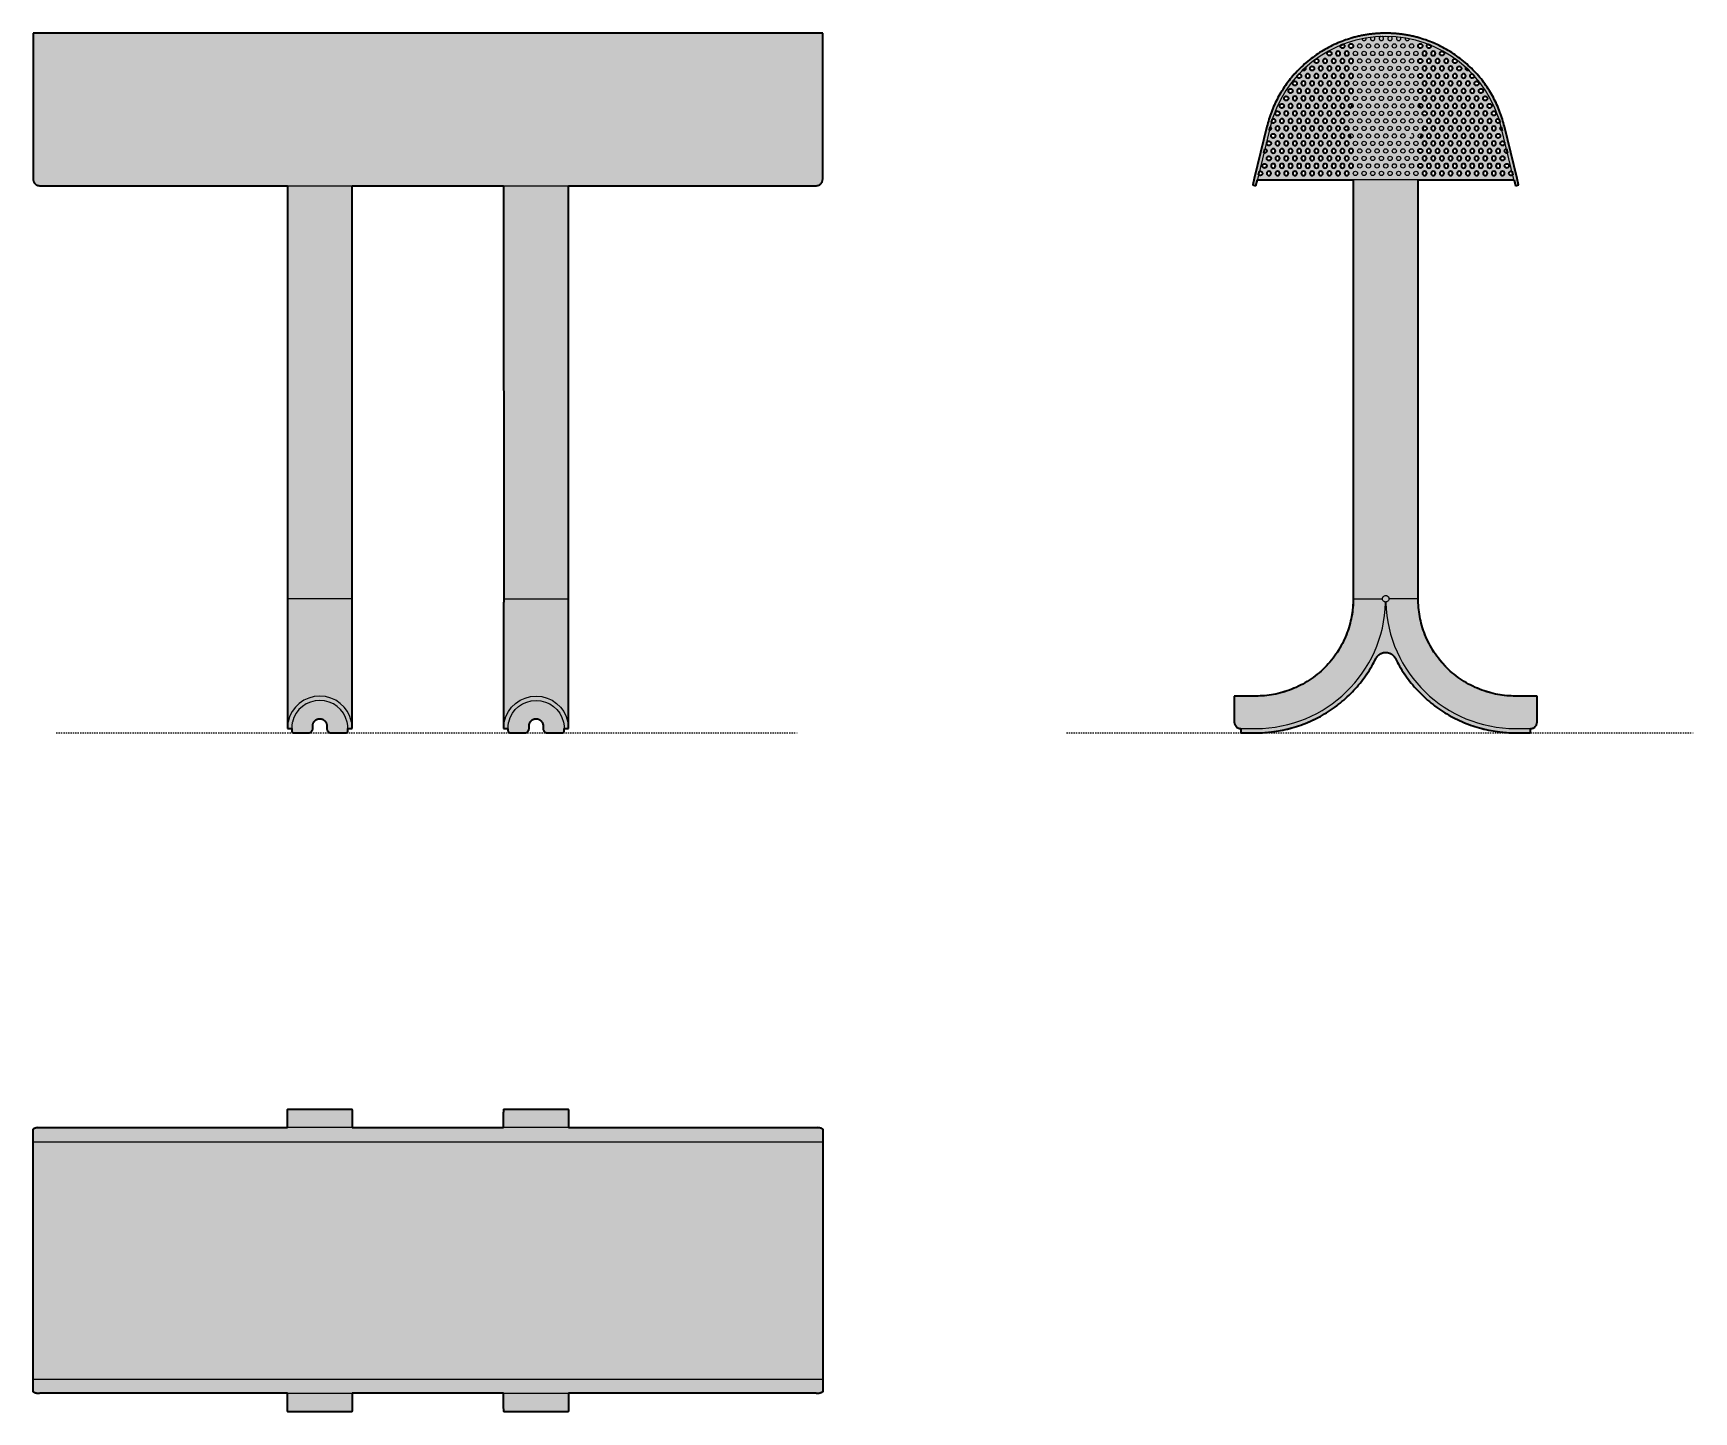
# Model space of a CAD drawing. Header units: millimetres. Extents: x -11 to 757, y -314 to 324.
import ezdxf

# ---------------------------------------------------------------- set-up
doc = ezdxf.new("R2010")
doc.units = ezdxf.units.MM
doc.linetypes.add('Dots', pattern=[1, 0, -1])
doc.layers.add('Blocks', color=7, linetype='Continuous')
doc.layers.add('Blocks$Fill', color=7, linetype='Continuous', true_color=0xffffff)
for name, color, linetype, lineweight, true_color in [('Blocks$Inner', 7, 'Continuous', 25, 0x007f00), ('Blocks$Outline', 7, 'Continuous', 35, 0xff3f3f), ('Groud', 7, 'Dots', 25, 0x243775)]:
    doc.layers.add(name, color=color, linetype=linetype, lineweight=lineweight, true_color=true_color)

# ---------------------------------------------------------------- blocks, each defined once
blk = doc.blocks.new('Anagram Table Lamp Top')
at = {"layer": 'Blocks$Fill'}
blk.add_hatch(color=256, dxfattribs=at).paths.add_polyline_path([(172.37, 93.07), (201.77, 93.07), (201.77, 93.07), (201.78, 93.07), (201.78, 93.07), (201.78, 93.07), (201.79, 93.07), (201.79, 93.07), (201.79, 93.06), (201.8, 93.06), (201.8, 93.06), (201.8, 93.06), (201.81, 93.06), (201.81, 93.06), (201.81, 93.06), (201.82, 93.06), (201.82, 93.05), (201.82, 93.05), (201.83, 93.05), (201.83, 93.05), (201.83, 93.05), (201.84, 93.05), (201.84, 93.04), (201.84, 93.04), (201.85, 93.04), (201.85, 93.04), (201.85, 93.03), (201.86, 93.03), (201.86, 93.03), (201.86, 93.02), (201.87, 93.02), (201.87, 93.02), (201.87, 93.01), (201.87, 93.01), (201.88, 93.01), (201.88, 93), (201.88, 93), (201.89, 93), (201.89, 92.99), (201.9, 92.98), (201.9, 92.97), (201.91, 92.96), (201.91, 92.95), (201.92, 92.94), (201.92, 92.93), (201.93, 92.92), (201.93, 92.91), (201.94, 92.9), (201.94, 92.88), (201.95, 92.87), (201.96, 92.84), (201.96, 92.81), (201.97, 92.78), (201.98, 92.75), (201.99, 92.72), (201.99, 92.68), (202, 92.65), (202.01, 92.57), (202.02, 92.48), (202.03, 92.39), (202.05, 92.2), (202.06, 91.98), (202.07, 91.22), (202.07, 90.07), (202.07, 84.52), (272.07, 84.52), (272.07, 90.07), (272.08, 91.74), (272.09, 91.98), (272.1, 92.2), (272.11, 92.39), (272.12, 92.48), (272.13, 92.57), (272.14, 92.65), (272.15, 92.68), (272.16, 92.72), (272.16, 92.75), (272.17, 92.78), (272.18, 92.81), (272.19, 92.84), (272.2, 92.87), (272.2, 92.88), (272.21, 92.9), (272.21, 92.91), (272.22, 92.92), (272.22, 92.93), (272.22, 92.94), (272.23, 92.95), (272.24, 92.96), (272.24, 92.97), (272.25, 92.98), (272.25, 92.99), (272.26, 93), (272.26, 93), (272.26, 93), (272.27, 93.01), (272.27, 93.01), (272.27, 93.01), (272.27, 93.02), (272.28, 93.02), (272.28, 93.02), (272.28, 93.03), (272.29, 93.03), (272.29, 93.03), (272.29, 93.04), (272.3, 93.04), (272.3, 93.04), (272.3, 93.04), (272.31, 93.05), (272.31, 93.05), (272.31, 93.05), (272.32, 93.05), (272.32, 93.05), (272.32, 93.05), (272.33, 93.06), (272.33, 93.06), (272.33, 93.06), (272.34, 93.06), (272.34, 93.06), (272.34, 93.06), (272.35, 93.06), (272.35, 93.06), (272.35, 93.07), (272.36, 93.07), (272.36, 93.07), (272.36, 93.07), (272.37, 93.07), (272.37, 93.07), (272.37, 93.07), (301.77, 93.07), (301.77, 93.07), (301.78, 93.07), (301.78, 93.07), (301.78, 93.07), (301.79, 93.07), (301.79, 93.07), (301.79, 93.06), (301.8, 93.06), (301.8, 93.06), (301.8, 93.06), (301.81, 93.06), (301.81, 93.06), (301.81, 93.06), (301.82, 93.06), (301.82, 93.05), (301.83, 93.05), (301.83, 93.05), (301.83, 93.05), (301.83, 93.05), (301.84, 93.04), (301.84, 93.04), (301.84, 93.04), (301.85, 93.04), (301.85, 93.04), (301.85, 93.03), (301.86, 93.03), (301.86, 93.03), (301.86, 93.02), (301.87, 93.02), (301.87, 93.02), (301.87, 93.01), (301.88, 93.01), (301.88, 93.01), (301.88, 93), (301.88, 93), (301.89, 93), (301.89, 92.99), (301.9, 92.98), (301.9, 92.97), (301.91, 92.96), (301.91, 92.95), (301.92, 92.94), (301.92, 92.93), (301.93, 92.92), (301.93, 92.91), (301.94, 92.89), (301.94, 92.88), (301.95, 92.87), (301.96, 92.84), (301.96, 92.81), (301.97, 92.78), (301.98, 92.75), (301.99, 92.72), (301.99, 92.68), (302, 92.64), (302.01, 92.57), (302.02, 92.48), (302.03, 92.39), (302.05, 92.19), (302.06, 91.98), (302.07, 91.22), (302.07, 90.07), (302.07, 84.52), (416.57, 84.52), (416.67, 84.54), (416.76, 84.56), (416.86, 84.57), (416.96, 84.58), (417.06, 84.59), (417.15, 84.59), (417.25, 84.59), (417.35, 84.59), (417.45, 84.59), (417.55, 84.58), (417.65, 84.57), (417.75, 84.56), (417.85, 84.55), (417.95, 84.53), (418.05, 84.51), (418.15, 84.49), (418.24, 84.47), (418.34, 84.44), (418.44, 84.41), (418.53, 84.38), (418.63, 84.34), (418.72, 84.31), (418.81, 84.27), (418.9, 84.23), (418.99, 84.18), (419.08, 84.13), (419.17, 84.09), (419.25, 84.04), (419.33, 83.98), (419.41, 83.93), (419.49, 83.87), (419.57, 83.82), (419.57, 77.97), (419.57, -31.84), (419.57, -37.68), (419.49, -37.74), (419.41, -37.8), (419.33, -37.85), (419.25, -37.9), (419.17, -37.95), (419.08, -38), (418.99, -38.05), (418.9, -38.09), (418.81, -38.13), (418.72, -38.17), (418.63, -38.21), (418.53, -38.24), (418.44, -38.28), (418.34, -38.31), (418.24, -38.33), (418.15, -38.36), (418.05, -38.38), (417.95, -38.4), (417.85, -38.41), (417.75, -38.43), (417.65, -38.44), (417.55, -38.45), (417.45, -38.45), (417.35, -38.46), (417.25, -38.46), (417.15, -38.46), (417.06, -38.45), (416.96, -38.44), (416.86, -38.43), (416.76, -38.42), (416.67, -38.41), (416.57, -38.39), (302.07, -38.39), (302.07, -43.93), (302.06, -45.61), (302.06, -45.84), (302.05, -46.06), (302.03, -46.26), (302.02, -46.35), (302.01, -46.43), (302, -46.51), (301.99, -46.55), (301.99, -46.58), (301.98, -46.62), (301.97, -46.65), (301.96, -46.68), (301.96, -46.71), (301.95, -46.74), (301.94, -46.75), (301.94, -46.76), (301.93, -46.77), (301.93, -46.78), (301.92, -46.8), (301.92, -46.81), (301.91, -46.82), (301.91, -46.83), (301.9, -46.84), (301.9, -46.85), (301.89, -46.85), (301.89, -46.86), (301.88, -46.87), (301.88, -46.87), (301.88, -46.87), (301.87, -46.88), (301.87, -46.88), (301.87, -46.88), (301.87, -46.89), (301.86, -46.89), (301.86, -46.89), (301.86, -46.9), (301.85, -46.9), (301.85, -46.9), (301.85, -46.9), (301.84, -46.91), (301.84, -46.91), (301.84, -46.91), (301.83, -46.91), (301.83, -46.92), (301.83, -46.92), (301.82, -46.92), (301.82, -46.92), (301.82, -46.92), (301.81, -46.92), (301.81, -46.92), (301.81, -46.93), (301.8, -46.93), (301.8, -46.93), (301.8, -46.93), (301.79, -46.93), (301.79, -46.93), (301.79, -46.93), (301.78, -46.93), (301.78, -46.93), (301.78, -46.93), (301.77, -46.93), (301.77, -46.93), (272.37, -46.93), (272.37, -46.93), (272.37, -46.93), (272.36, -46.93), (272.36, -46.93), (272.36, -46.93), (272.35, -46.93), (272.35, -46.93), (272.35, -46.93), (272.34, -46.93), (272.34, -46.93), (272.34, -46.93), (272.33, -46.92), (272.33, -46.92), (272.32, -46.92), (272.32, -46.92), (272.32, -46.92), (272.31, -46.92), (272.31, -46.92), (272.31, -46.91), (272.31, -46.91), (272.3, -46.91), (272.3, -46.91), (272.3, -46.9), (272.29, -46.9), (272.29, -46.9), (272.29, -46.9), (272.28, -46.89), (272.28, -46.89), (272.28, -46.89), (272.27, -46.88), (272.27, -46.88), (272.27, -46.88), (272.27, -46.87), (272.26, -46.87), (272.26, -46.87), (272.26, -46.86), (272.25, -46.85), (272.25, -46.84), (272.24, -46.84), (272.23, -46.83), (272.23, -46.82), (272.22, -46.81), (272.22, -46.79), (272.21, -46.78), (272.21, -46.77), (272.21, -46.76), (272.2, -46.75), (272.2, -46.73), (272.19, -46.71), (272.18, -46.68), (272.17, -46.65), (272.16, -46.62), (272.16, -46.58), (272.15, -46.55), (272.14, -46.51), (272.13, -46.43), (272.12, -46.35), (272.11, -46.26), (272.1, -46.06), (272.09, -45.84), (272.07, -45.09), (272.07, -43.93), (272.07, -38.39), (202.07, -38.39), (202.07, -43.93), (202.06, -45.6), (202.06, -45.84), (202.05, -46.06), (202.03, -46.26), (202.02, -46.35), (202.01, -46.43), (202, -46.51), (201.99, -46.55), (201.99, -46.58), (201.98, -46.62), (201.97, -46.65), (201.96, -46.68), (201.96, -46.71), (201.95, -46.73), (201.94, -46.75), (201.94, -46.76), (201.93, -46.77), (201.93, -46.78), (201.92, -46.79), (201.92, -46.81), (201.91, -46.82), (201.91, -46.83), (201.9, -46.84), (201.9, -46.84), (201.89, -46.85), (201.89, -46.86), (201.88, -46.87), (201.88, -46.87), (201.88, -46.87), (201.88, -46.88), (201.87, -46.88), (201.87, -46.88), (201.87, -46.89), (201.86, -46.89), (201.86, -46.89), (201.86, -46.9), (201.85, -46.9), (201.85, -46.9), (201.85, -46.9), (201.84, -46.91), (201.84, -46.91), (201.84, -46.91), (201.83, -46.91), (201.83, -46.92), (201.83, -46.92), (201.83, -46.92), (201.82, -46.92), (201.82, -46.92), (201.81, -46.92), (201.81, -46.92), (201.81, -46.93), (201.8, -46.93), (201.8, -46.93), (201.8, -46.93), (201.79, -46.93), (201.79, -46.93), (201.79, -46.93), (201.78, -46.93), (201.78, -46.93), (201.78, -46.93), (201.77, -46.93), (201.77, -46.93), (172.37, -46.93), (172.37, -46.93), (172.37, -46.93), (172.36, -46.93), (172.36, -46.93), (172.36, -46.93), (172.35, -46.93), (172.35, -46.93), (172.35, -46.93), (172.34, -46.93), (172.34, -46.93), (172.34, -46.93), (172.33, -46.92), (172.33, -46.92), (172.33, -46.92), (172.32, -46.92), (172.32, -46.92), (172.32, -46.92), (172.31, -46.92), (172.31, -46.91), (172.31, -46.91), (172.3, -46.91), (172.3, -46.91), (172.3, -46.9), (172.29, -46.9), (172.29, -46.9), (172.29, -46.9), (172.28, -46.89), (172.28, -46.89), (172.28, -46.89), (172.27, -46.88), (172.27, -46.88), (172.27, -46.88), (172.27, -46.87), (172.26, -46.87), (172.26, -46.87), (172.26, -46.86), (172.25, -46.85), (172.25, -46.85), (172.24, -46.84), (172.24, -46.83), (172.23, -46.82), (172.22, -46.81), (172.22, -46.8), (172.22, -46.78), (172.21, -46.77), (172.21, -46.76), (172.2, -46.75), (172.2, -46.74), (172.19, -46.71), (172.18, -46.68), (172.17, -46.65), (172.16, -46.62), (172.16, -46.58), (172.15, -46.55), (172.14, -46.51), (172.13, -46.43), (172.12, -46.35), (172.11, -46.26), (172.1, -46.06), (172.09, -45.84), (172.07, -45.09), (172.07, -43.93), (172.07, -38.39), (57.57, -38.39), (57.48, -38.41), (57.38, -38.42), (57.28, -38.43), (57.19, -38.44), (57.09, -38.45), (56.99, -38.46), (56.89, -38.46), (56.79, -38.46), (56.69, -38.45), (56.59, -38.45), (56.49, -38.44), (56.39, -38.43), (56.29, -38.41), (56.19, -38.4), (56.09, -38.38), (56, -38.36), (55.9, -38.33), (55.8, -38.31), (55.71, -38.28), (55.61, -38.24), (55.52, -38.21), (55.42, -38.17), (55.33, -38.13), (55.24, -38.09), (55.15, -38.05), (55.06, -38), (54.98, -37.95), (54.89, -37.9), (54.81, -37.85), (54.73, -37.8), (54.65, -37.74), (54.57, -37.68), (54.57, -31.84), (54.57, 77.97), (54.57, 83.82), (54.65, 83.87), (54.73, 83.93), (54.81, 83.98), (54.89, 84.04), (54.98, 84.09), (55.06, 84.13), (55.15, 84.18), (55.24, 84.23), (55.33, 84.27), (55.42, 84.31), (55.52, 84.34), (55.61, 84.38), (55.71, 84.41), (55.8, 84.44), (55.9, 84.47), (56, 84.49), (56.09, 84.51), (56.19, 84.53), (56.29, 84.55), (56.39, 84.56), (56.49, 84.57), (56.59, 84.58), (56.69, 84.59), (56.79, 84.59), (56.89, 84.59), (56.99, 84.59), (57.09, 84.59), (57.19, 84.58), (57.28, 84.57), (57.38, 84.56), (57.48, 84.54), (57.57, 84.52), (172.07, 84.52), (172.07, 90.07), (172.08, 91.74), (172.09, 91.98), (172.1, 92.19), (172.11, 92.39), (172.12, 92.48), (172.13, 92.57), (172.14, 92.64), (172.15, 92.68), (172.16, 92.72), (172.16, 92.75), (172.17, 92.78), (172.18, 92.81), (172.19, 92.84), (172.2, 92.87), (172.2, 92.88), (172.21, 92.89), (172.21, 92.91), (172.21, 92.92), (172.22, 92.93), (172.22, 92.94), (172.23, 92.95), (172.23, 92.96), (172.24, 92.97), (172.25, 92.98), (172.25, 92.99), (172.26, 93), (172.26, 93), (172.26, 93), (172.27, 93.01), (172.27, 93.01), (172.27, 93.01), (172.27, 93.02), (172.28, 93.02), (172.28, 93.02), (172.28, 93.03), (172.29, 93.03), (172.29, 93.03), (172.29, 93.04), (172.3, 93.04), (172.3, 93.04), (172.3, 93.04), (172.31, 93.04), (172.31, 93.05), (172.31, 93.05), (172.31, 93.05), (172.32, 93.05), (172.32, 93.05), (172.32, 93.06), (172.33, 93.06), (172.33, 93.06), (172.34, 93.06), (172.34, 93.06), (172.34, 93.06), (172.35, 93.06), (172.35, 93.06), (172.35, 93.07), (172.36, 93.07), (172.36, 93.07), (172.36, 93.07), (172.37, 93.07), (172.37, 93.07)], flags=0)
at = {"layer": 'Blocks$Inner'}
for p, q in [((172.37, 93.07), (201.77, 93.07)), ((301.77, 93.07), (272.37, 93.07)), ((416.57, 84.52), (57.57, 84.52)), ((172.07, 84.52), (172.07, 90.07)), ((202.07, 90.07), (202.07, 84.52)), ((272.07, 90.07), (272.07, 84.52)), ((302.07, 84.52), (302.07, 90.07)), ((54.57, 77.97), (419.57, 77.97)), ((54.57, -31.84), (419.57, -31.84)), ((57.57, -38.39), (416.57, -38.39)), ((172.07, -43.93), (172.07, -38.39)), ((202.07, -38.39), (202.07, -43.93)), ((272.07, -38.39), (272.07, -43.93)), ((302.07, -43.93), (302.07, -38.39)), ((201.77, -46.93), (172.37, -46.93)), ((272.37, -46.93), (301.77, -46.93))]:
    blk.add_line(p, q, dxfattribs=at)
for points in [[(54.57, 83.82), (54.57, 77.97), (54.57, -31.84), (54.57, -37.68)], [(419.57, -37.68), (419.57, -31.84), (419.57, 77.97), (419.57, 83.82)]]:
    blk.add_lwpolyline(points, dxfattribs=at)
for centre, start, end in [((56.86, 80.82), 79.18839, 127.37378), ((417.28, 80.82), 52.62622, 100.81161), ((56.86, -34.68), 232.62622, 280.81161), ((417.28, -34.68), 259.18839, 307.37378)]:
    blk.add_arc(centre, 3.78, start, end, dxfattribs=at)
for points, knots in [([(172.07, 90.07), (172.07, 90.27), (172.07, 90.46), (172.07, 90.85), (172.07, 91.04), (172.07, 91.4), (172.08, 91.57), (172.08, 91.9), (172.09, 92.06), (172.11, 92.33), (172.12, 92.46), (172.15, 92.68), (172.16, 92.77), (172.21, 92.92), (172.24, 92.97), (172.3, 93.05), (172.33, 93.07), (172.37, 93.07)], [5.542386, 5.542386, 5.542386, 5.542386, 5.667386, 5.667386, 5.792386, 5.792386, 5.917386, 5.917386, 6.042386, 6.042386, 6.167386, 6.167386, 6.292386, 6.292386, 6.417386, 6.417386, 6.542386, 6.542386, 6.542386, 6.542386]), ([(201.77, 93.07), (201.81, 93.07), (201.84, 93.05), (201.91, 92.97), (201.93, 92.92), (201.98, 92.77), (202, 92.68), (202.03, 92.46), (202.04, 92.33), (202.05, 92.06), (202.06, 91.91), (202.07, 91.58), (202.07, 91.4), (202.07, 91.04), (202.07, 90.85), (202.07, 90.46), (202.07, 90.27), (202.07, 90.07)], [35.936262, 35.936262, 35.936262, 35.936262, 36.061262, 36.061262, 36.186262, 36.186262, 36.311262, 36.311262, 36.436262, 36.436262, 36.561262, 36.561262, 36.686262, 36.686262, 36.811262, 36.811262, 36.936262, 36.936262, 36.936262, 36.936262]), ([(272.37, 93.07), (272.33, 93.07), (272.3, 93.05), (272.24, 92.97), (272.21, 92.92), (272.16, 92.77), (272.15, 92.68), (272.12, 92.46), (272.11, 92.33), (272.09, 92.06), (272.08, 91.91), (272.08, 91.58), (272.07, 91.4), (272.07, 91.04), (272.07, 90.85), (272.07, 90.46), (272.07, 90.27), (272.07, 90.07)], [35.936262, 35.936262, 35.936262, 35.936262, 36.061262, 36.061262, 36.186262, 36.186262, 36.311262, 36.311262, 36.436262, 36.436262, 36.561262, 36.561262, 36.686262, 36.686262, 36.811262, 36.811262, 36.936262, 36.936262, 36.936262, 36.936262]), ([(302.07, 90.07), (302.07, 90.27), (302.07, 90.46), (302.07, 90.85), (302.07, 91.04), (302.07, 91.4), (302.07, 91.57), (302.06, 91.9), (302.05, 92.06), (302.04, 92.33), (302.03, 92.46), (302, 92.68), (301.98, 92.77), (301.93, 92.92), (301.91, 92.97), (301.84, 93.05), (301.81, 93.07), (301.77, 93.07)], [5.542386, 5.542386, 5.542386, 5.542386, 5.667386, 5.667386, 5.792386, 5.792386, 5.917386, 5.917386, 6.042386, 6.042386, 6.167386, 6.167386, 6.292386, 6.292386, 6.417386, 6.417386, 6.542386, 6.542386, 6.542386, 6.542386]), ([(172.37, -46.93), (172.33, -46.93), (172.3, -46.91), (172.24, -46.84), (172.21, -46.78), (172.16, -46.63), (172.15, -46.54), (172.12, -46.33), (172.11, -46.2), (172.09, -45.92), (172.08, -45.77), (172.08, -45.44), (172.07, -45.27), (172.07, -44.91), (172.07, -44.72), (172.07, -44.33), (172.07, -44.13), (172.07, -43.93)], [35.936262, 35.936262, 35.936262, 35.936262, 36.061262, 36.061262, 36.186262, 36.186262, 36.311262, 36.311262, 36.436262, 36.436262, 36.561262, 36.561262, 36.686262, 36.686262, 36.811262, 36.811262, 36.936262, 36.936262, 36.936262, 36.936262]), ([(202.07, -43.93), (202.07, -44.13), (202.07, -44.33), (202.07, -44.71), (202.07, -44.9), (202.07, -45.27), (202.07, -45.44), (202.06, -45.77), (202.05, -45.92), (202.04, -46.2), (202.03, -46.32), (202, -46.54), (201.98, -46.63), (201.93, -46.78), (201.91, -46.84), (201.84, -46.91), (201.81, -46.93), (201.77, -46.93)], [5.542386, 5.542386, 5.542386, 5.542386, 5.667386, 5.667386, 5.792386, 5.792386, 5.917386, 5.917386, 6.042386, 6.042386, 6.167386, 6.167386, 6.292386, 6.292386, 6.417386, 6.417386, 6.542386, 6.542386, 6.542386, 6.542386]), ([(272.07, -43.93), (272.07, -44.13), (272.07, -44.33), (272.07, -44.71), (272.07, -44.9), (272.07, -45.27), (272.08, -45.44), (272.08, -45.77), (272.09, -45.92), (272.11, -46.2), (272.12, -46.32), (272.15, -46.54), (272.16, -46.63), (272.21, -46.78), (272.24, -46.84), (272.3, -46.91), (272.33, -46.93), (272.37, -46.93)], [5.542386, 5.542386, 5.542386, 5.542386, 5.667386, 5.667386, 5.792386, 5.792386, 5.917386, 5.917386, 6.042386, 6.042386, 6.167386, 6.167386, 6.292386, 6.292386, 6.417386, 6.417386, 6.542386, 6.542386, 6.542386, 6.542386]), ([(301.77, -46.93), (301.81, -46.93), (301.84, -46.91), (301.91, -46.84), (301.93, -46.78), (301.98, -46.63), (302, -46.54), (302.03, -46.33), (302.04, -46.2), (302.05, -45.92), (302.06, -45.77), (302.07, -45.44), (302.07, -45.27), (302.07, -44.91), (302.07, -44.72), (302.07, -44.33), (302.07, -44.13), (302.07, -43.93)], [35.936262, 35.936262, 35.936262, 35.936262, 36.061262, 36.061262, 36.186262, 36.186262, 36.311262, 36.311262, 36.436262, 36.436262, 36.561262, 36.561262, 36.686262, 36.686262, 36.811262, 36.811262, 36.936262, 36.936262, 36.936262, 36.936262])]:
    blk.add_open_spline(points, degree=3, knots=knots, dxfattribs=at)
at = {"layer": 'Blocks$Outline'}
for points in [[(172.37, 93.07), (201.77, 93.07)], [(272.37, 93.07), (301.77, 93.07)], [(57.57, 84.52), (172.07, 84.52)], [(172.07, 84.52), (172.07, 90.07)], [(202.07, 90.07), (202.07, 84.52)], [(202.07, 84.52), (272.07, 84.52)], [(272.07, 84.52), (272.07, 90.07)], [(302.07, 90.07), (302.07, 84.52)], [(302.07, 84.52), (416.57, 84.52)], [(54.57, 77.97), (54.57, 83.82)], [(54.57, -31.84), (54.57, 77.97)], [(419.57, 83.82), (419.57, 77.97)], [(419.57, 77.97), (419.57, -31.84)], [(54.57, -37.68), (54.57, -31.84)], [(419.57, -31.84), (419.57, -37.68)], [(172.07, -38.39), (57.57, -38.39)], [(172.07, -43.93), (172.07, -38.39)], [(272.07, -38.39), (202.07, -38.39)], [(202.07, -38.39), (202.07, -43.93)], [(272.07, -43.93), (272.07, -38.39)], [(416.57, -38.39), (302.07, -38.39)], [(302.07, -38.39), (302.07, -43.93)], [(201.77, -46.93), (172.37, -46.93)], [(301.77, -46.93), (272.37, -46.93)]]:
    blk.add_lwpolyline(points, dxfattribs=at)
for points, knots in [([(172.07, 90.07), (172.07, 90.27), (172.07, 90.46), (172.07, 90.85), (172.07, 91.04), (172.07, 91.4), (172.08, 91.57), (172.08, 91.9), (172.09, 92.06), (172.11, 92.33), (172.12, 92.46), (172.15, 92.68), (172.16, 92.77), (172.21, 92.92), (172.24, 92.97), (172.3, 93.05), (172.33, 93.07), (172.37, 93.07)], [0, 0, 0, 0, 0.125, 0.125, 0.25, 0.25, 0.375, 0.375, 0.5, 0.5, 0.625, 0.625, 0.75, 0.75, 0.875, 0.875, 1, 1, 1, 1]), ([(201.77, 93.07), (201.81, 93.07), (201.84, 93.05), (201.91, 92.97), (201.93, 92.92), (201.98, 92.77), (202, 92.68), (202.03, 92.46), (202.04, 92.33), (202.05, 92.06), (202.06, 91.91), (202.07, 91.58), (202.07, 91.4), (202.07, 91.04), (202.07, 90.85), (202.07, 90.46), (202.07, 90.27), (202.07, 90.07)], [0, 0, 0, 0, 0.125, 0.125, 0.25, 0.25, 0.375, 0.375, 0.5, 0.5, 0.625, 0.625, 0.75, 0.75, 0.875, 0.875, 1, 1, 1, 1]), ([(272.07, 90.07), (272.07, 90.27), (272.07, 90.46), (272.07, 90.85), (272.07, 91.04), (272.07, 91.4), (272.08, 91.58), (272.08, 91.91), (272.09, 92.06), (272.11, 92.33), (272.12, 92.46), (272.15, 92.68), (272.16, 92.77), (272.21, 92.92), (272.24, 92.97), (272.3, 93.05), (272.33, 93.07), (272.37, 93.07)], [-1, -1, -1, -1, -0.875, -0.875, -0.75, -0.75, -0.625, -0.625, -0.5, -0.5, -0.375, -0.375, -0.25, -0.25, -0.125, -0.125, 0, 0, 0, 0]), ([(301.77, 93.07), (301.81, 93.07), (301.84, 93.05), (301.91, 92.97), (301.93, 92.92), (301.98, 92.77), (302, 92.68), (302.03, 92.46), (302.04, 92.33), (302.05, 92.06), (302.06, 91.9), (302.07, 91.57), (302.07, 91.4), (302.07, 91.04), (302.07, 90.85), (302.07, 90.46), (302.07, 90.27), (302.07, 90.07)], [-1, -1, -1, -1, -0.875, -0.875, -0.75, -0.75, -0.625, -0.625, -0.5, -0.5, -0.375, -0.375, -0.25, -0.25, -0.125, -0.125, 0, 0, 0, 0]), ([(172.37, -46.93), (172.33, -46.93), (172.3, -46.91), (172.24, -46.84), (172.21, -46.78), (172.16, -46.63), (172.15, -46.54), (172.12, -46.33), (172.11, -46.2), (172.09, -45.92), (172.08, -45.77), (172.08, -45.44), (172.07, -45.27), (172.07, -44.91), (172.07, -44.72), (172.07, -44.33), (172.07, -44.13), (172.07, -43.93)], [0, 0, 0, 0, 0.125, 0.125, 0.25, 0.25, 0.375, 0.375, 0.5, 0.5, 0.625, 0.625, 0.75, 0.75, 0.875, 0.875, 1, 1, 1, 1]), ([(202.07, -43.93), (202.07, -44.13), (202.07, -44.33), (202.07, -44.71), (202.07, -44.9), (202.07, -45.27), (202.07, -45.44), (202.06, -45.77), (202.05, -45.92), (202.04, -46.2), (202.03, -46.32), (202, -46.54), (201.98, -46.63), (201.93, -46.78), (201.91, -46.84), (201.84, -46.91), (201.81, -46.93), (201.77, -46.93)], [0, 0, 0, 0, 0.125, 0.125, 0.25, 0.25, 0.375, 0.375, 0.5, 0.5, 0.625, 0.625, 0.75, 0.75, 0.875, 0.875, 1, 1, 1, 1]), ([(272.37, -46.93), (272.33, -46.93), (272.3, -46.91), (272.24, -46.84), (272.21, -46.78), (272.16, -46.63), (272.15, -46.54), (272.12, -46.32), (272.11, -46.2), (272.09, -45.92), (272.08, -45.77), (272.08, -45.44), (272.07, -45.27), (272.07, -44.9), (272.07, -44.71), (272.07, -44.33), (272.07, -44.13), (272.07, -43.93)], [-1, -1, -1, -1, -0.875, -0.875, -0.75, -0.75, -0.625, -0.625, -0.5, -0.5, -0.375, -0.375, -0.25, -0.25, -0.125, -0.125, 0, 0, 0, 0]), ([(302.07, -43.93), (302.07, -44.13), (302.07, -44.33), (302.07, -44.72), (302.07, -44.91), (302.07, -45.27), (302.07, -45.44), (302.06, -45.77), (302.05, -45.92), (302.04, -46.2), (302.03, -46.33), (302, -46.54), (301.98, -46.63), (301.93, -46.78), (301.91, -46.84), (301.84, -46.91), (301.81, -46.93), (301.77, -46.93)], [-1, -1, -1, -1, -0.875, -0.875, -0.75, -0.75, -0.625, -0.625, -0.5, -0.5, -0.375, -0.375, -0.25, -0.25, -0.125, -0.125, 0, 0, 0, 0])]:
    blk.add_open_spline(points, degree=3, knots=knots, dxfattribs=at)
for points in [[(54.57, 83.82), (55.91, 84.84), (57.57, 84.52)], [(416.57, 84.52), (418.23, 84.84), (419.57, 83.82)], [(57.57, -38.39), (55.91, -38.71), (54.57, -37.68)], [(419.57, -37.68), (418.23, -38.71), (416.57, -38.39)]]:
    blk.add_rational_spline(points, [1, 0.912886242109, 1], degree=2, dxfattribs=at)
blk = doc.blocks.new('Anagram Table Lamp Side')
at = {"layer": 'Blocks$Fill'}
h = blk.add_hatch(color=256, dxfattribs=at)
h.paths.add_polyline_path([(162.28, 255.76), (204.55, 255.76), (206.61, 255.76), (207.28, 253), (208.74, 253.35), (208.03, 256.27), (202.18, 280.34), (201.75, 282.02), (201.26, 283.7), (200.71, 285.38), (200.1, 287.06), (199.43, 288.74), (198.71, 290.4), (197.92, 292.06), (197.07, 293.7), (196.17, 295.32), (195.21, 296.92), (194.18, 298.5), (193.1, 300.05), (191.97, 301.58), (190.77, 303.07), (189.53, 304.52), (188.23, 305.93), (186.88, 307.3), (185.48, 308.63), (184.03, 309.91), (182.54, 311.15), (181.01, 312.33), (179.44, 313.45), (177.84, 314.52), (176.2, 315.54), (174.53, 316.49), (172.83, 317.39), (171.12, 318.23), (169.38, 319), (167.62, 319.71), (165.85, 320.36), (164.07, 320.95), (162.28, 321.47), (160.39, 321.96), (158.49, 322.38), (156.6, 322.73), (154.71, 323.01), (152.83, 323.23), (150.97, 323.38), (149.11, 323.47), (147.28, 323.5), (145.45, 323.47), (143.6, 323.38), (141.73, 323.23), (139.85, 323.01), (137.96, 322.73), (136.07, 322.38), (134.17, 321.96), (132.28, 321.47), (130.49, 320.95), (128.71, 320.36), (126.94, 319.71), (125.18, 319), (123.45, 318.23), (121.73, 317.39), (120.03, 316.49), (118.36, 315.54), (116.72, 314.52), (115.12, 313.45), (113.55, 312.33), (112.02, 311.15), (110.53, 309.91), (109.08, 308.63), (107.69, 307.3), (106.34, 305.93), (105.04, 304.52), (103.79, 303.07), (102.6, 301.58), (101.46, 300.05), (100.38, 298.5), (99.36, 296.92), (98.39, 295.32), (97.49, 293.7), (96.64, 292.06), (95.86, 290.4), (95.13, 288.74), (94.46, 287.06), (93.85, 285.38), (93.3, 283.7), (92.81, 282.02), (92.38, 280.34), (86.53, 256.27), (85.82, 253.35), (87.28, 253), (87.95, 255.76), (90.01, 255.76), (132.28, 255.76), (132.28, 62), (132.27, 61), (132.24, 59.99), (132.18, 58.98), (132.1, 57.96), (131.99, 56.93), (131.86, 55.89), (131.71, 54.85), (131.53, 53.81), (131.32, 52.77), (131.09, 51.72), (130.83, 50.67), (130.54, 49.62), (130.23, 48.57), (129.89, 47.52), (129.52, 46.48), (129.12, 45.44), (128.7, 44.4), (128.24, 43.37), (127.76, 42.35), (127.25, 41.33), (126.72, 40.33), (126.15, 39.33), (125.56, 38.35), (124.95, 37.38), (124.3, 36.42), (123.63, 35.47), (122.94, 34.55), (122.22, 33.64), (121.47, 32.74), (120.7, 31.87), (119.91, 31.01), (119.1, 30.18), (118.27, 29.37), (117.41, 28.58), (116.54, 27.81), (115.64, 27.06), (114.73, 26.34), (113.81, 25.65), (112.86, 24.98), (111.9, 24.34), (110.93, 23.72), (109.95, 23.13), (108.95, 22.56), (107.95, 22.03), (106.93, 21.52), (105.91, 21.04), (104.88, 20.58), (103.84, 20.16), (102.8, 19.76), (101.76, 19.39), (100.71, 19.05), (99.66, 18.74), (98.61, 18.45), (97.56, 18.19), (96.51, 17.96), (95.47, 17.75), (94.43, 17.57), (93.39, 17.42), (92.35, 17.29), (91.32, 17.18), (90.3, 17.1), (89.29, 17.04), (88.28, 17.01), (87.28, 17), (77.28, 17), (77.28, 5), (77.28, 4.93), (77.28, 4.85), (77.29, 4.78), (77.29, 4.71), (77.3, 4.64), (77.31, 4.57), (77.32, 4.49), (77.34, 4.42), (77.35, 4.35), (77.37, 4.28), (77.39, 4.21), (77.41, 4.14), (77.43, 4.07), (77.45, 4), (77.48, 3.93), (77.5, 3.86), (77.53, 3.79), (77.56, 3.73), (77.6, 3.66), (77.63, 3.6), (77.66, 3.53), (77.7, 3.47), (77.74, 3.41), (77.78, 3.34), (77.82, 3.28), (77.86, 3.22), (77.91, 3.16), (77.95, 3.11), (78, 3.05), (78.05, 2.99), (78.1, 2.94), (78.15, 2.89), (78.2, 2.83), (78.26, 2.78), (78.31, 2.74), (78.37, 2.69), (78.43, 2.64), (78.48, 2.6), (78.54, 2.55), (78.61, 2.51), (78.67, 2.47), (78.73, 2.43), (78.79, 2.39), (78.86, 2.36), (78.92, 2.32), (78.99, 2.29), (79.06, 2.26), (79.13, 2.23), (79.19, 2.2), (79.26, 2.18), (79.33, 2.15), (79.4, 2.13), (79.47, 2.11), (79.55, 2.09), (79.62, 2.07), (79.69, 2.06), (79.76, 2.04), (79.84, 2.03), (79.91, 2.02), (79.98, 2.01), (80.06, 2.01), (80.13, 2), (80.21, 2), (80.28, 2), (80.28, 1), (80.28, 0.5), (80.28, 0.49), (80.28, 0.48), (80.28, 0.47), (80.28, 0.46), (80.28, 0.44), (80.29, 0.43), (80.29, 0.42), (80.29, 0.41), (80.29, 0.4), (80.29, 0.39), (80.3, 0.37), (80.3, 0.36), (80.3, 0.35), (80.31, 0.34), (80.31, 0.33), (80.32, 0.32), (80.32, 0.3), (80.33, 0.29), (80.33, 0.28), (80.34, 0.27), (80.34, 0.26), (80.35, 0.25), (80.36, 0.24), (80.36, 0.23), (80.37, 0.22), (80.38, 0.21), (80.38, 0.19), (80.39, 0.18), (80.4, 0.17), (80.41, 0.17), (80.42, 0.16), (80.43, 0.15), (80.44, 0.14), (80.45, 0.13), (80.46, 0.12), (80.47, 0.11), (80.48, 0.1), (80.49, 0.1), (80.5, 0.09), (80.51, 0.08), (80.52, 0.07), (80.53, 0.07), (80.54, 0.06), (80.55, 0.06), (80.56, 0.05), (80.57, 0.04), (80.58, 0.04), (80.6, 0.04), (80.61, 0.03), (80.62, 0.03), (80.63, 0.02), (80.64, 0.02), (80.65, 0.02), (80.67, 0.01), (80.68, 0.01), (80.69, 0.01), (80.7, 0.01), (80.71, 0), (80.72, 0), (80.74, 0), (80.75, 0), (80.76, 0), (80.77, 0), (80.78, 0), (87.28, 0), (89.33, 0.03), (91.4, 0.14), (93.48, 0.31), (95.56, 0.56), (97.66, 0.87), (99.75, 1.27), (101.85, 1.74), (103.93, 2.28), (104.98, 2.58), (106.01, 2.9), (107.05, 3.24), (108.08, 3.59), (109.1, 3.97), (110.12, 4.36), (111.14, 4.77), (112.15, 5.2), (113.15, 5.65), (114.14, 6.12), (115.13, 6.61), (116.11, 7.11), (117.08, 7.63), (118.04, 8.17), (119, 8.73), (119.94, 9.3), (120.87, 9.89), (121.79, 10.5), (122.71, 11.12), (123.6, 11.76), (124.49, 12.41), (125.37, 13.08), (126.23, 13.76), (127.08, 14.46), (127.91, 15.17), (128.73, 15.89), (129.54, 16.63), (130.33, 17.38), (131.11, 18.15), (131.87, 18.92), (132.62, 19.71), (133.35, 20.51), (134.77, 22.14), (136.12, 23.8), (137.4, 25.5), (138.62, 27.24), (139.77, 29), (140.85, 30.78), (141.86, 32.59), (142.8, 34.41), (142.88, 34.56), (142.96, 34.7), (143.05, 34.85), (143.14, 34.99), (143.24, 35.13), (143.34, 35.26), (143.45, 35.4), (143.57, 35.53), (143.62, 35.59), (143.68, 35.66), (143.75, 35.72), (143.81, 35.78), (143.87, 35.84), (143.94, 35.9), (144, 35.96), (144.07, 36.02), (144.14, 36.07), (144.21, 36.13), (144.28, 36.18), (144.35, 36.24), (144.42, 36.29), (144.5, 36.34), (144.57, 36.39), (144.65, 36.43), (144.72, 36.48), (144.8, 36.52), (144.88, 36.57), (144.96, 36.61), (145.03, 36.65), (145.11, 36.69), (145.19, 36.73), (145.28, 36.76), (145.36, 36.8), (145.44, 36.83), (145.52, 36.86), (145.6, 36.89), (145.69, 36.92), (145.77, 36.95), (145.85, 36.98), (145.94, 37), (146.11, 37.04), (146.27, 37.08), (146.44, 37.11), (146.61, 37.14), (146.78, 37.16), (146.95, 37.17), (147.12, 37.18), (147.28, 37.18), (147.45, 37.18), (147.61, 37.17), (147.78, 37.16), (147.95, 37.14), (148.12, 37.11), (148.29, 37.08), (148.46, 37.04), (148.62, 37), (148.71, 36.98), (148.79, 36.95), (148.87, 36.92), (148.96, 36.89), (149.04, 36.86), (149.12, 36.83), (149.2, 36.8), (149.29, 36.76), (149.37, 36.73), (149.45, 36.69), (149.53, 36.65), (149.61, 36.61), (149.68, 36.57), (149.76, 36.52), (149.84, 36.48), (149.91, 36.43), (149.99, 36.39), (150.06, 36.34), (150.14, 36.29), (150.21, 36.24), (150.28, 36.18), (150.35, 36.13), (150.42, 36.07), (150.49, 36.02), (150.56, 35.96), (150.62, 35.9), (150.69, 35.84), (150.75, 35.78), (150.82, 35.72), (150.88, 35.66), (150.94, 35.59), (151, 35.53), (151.11, 35.4), (151.22, 35.26), (151.32, 35.13), (151.42, 34.99), (151.51, 34.85), (151.6, 34.7), (151.68, 34.56), (151.76, 34.41), (152.7, 32.59), (153.71, 30.78), (154.79, 29), (155.94, 27.24), (157.16, 25.5), (158.44, 23.8), (159.79, 22.14), (161.21, 20.51), (161.94, 19.71), (162.69, 18.92), (163.45, 18.15), (164.23, 17.38), (165.02, 16.63), (165.83, 15.89), (166.65, 15.17), (167.48, 14.46), (168.33, 13.76), (169.19, 13.08), (170.07, 12.41), (170.96, 11.76), (171.86, 11.12), (172.77, 10.5), (173.69, 9.89), (174.62, 9.3), (175.56, 8.73), (176.52, 8.17), (177.48, 7.63), (178.45, 7.11), (179.43, 6.61), (180.42, 6.12), (181.41, 5.65), (182.41, 5.2), (183.42, 4.77), (184.44, 4.36), (185.46, 3.97), (186.48, 3.59), (187.51, 3.24), (188.55, 2.9), (189.59, 2.58), (190.63, 2.28), (192.71, 1.74), (194.81, 1.27), (196.9, 0.87), (199, 0.56), (201.08, 0.31), (203.16, 0.14), (205.23, 0.03), (207.28, 0), (213.78, 0), (213.79, 0), (213.8, 0), (213.81, 0), (213.83, 0), (213.84, 0), (213.85, 0), (213.86, 0.01), (213.87, 0.01), (213.88, 0.01), (213.89, 0.01), (213.91, 0.02), (213.92, 0.02), (213.93, 0.02), (213.94, 0.03), (213.95, 0.03), (213.96, 0.04), (213.98, 0.04), (213.99, 0.04), (214, 0.05), (214.01, 0.06), (214.02, 0.06), (214.03, 0.07), (214.04, 0.07), (214.05, 0.08), (214.06, 0.09), (214.08, 0.1), (214.09, 0.1), (214.1, 0.11), (214.11, 0.12), (214.12, 0.13), (214.12, 0.14), (214.13, 0.15), (214.14, 0.16), (214.15, 0.17), (214.16, 0.17), (214.17, 0.18), (214.18, 0.19), (214.18, 0.21), (214.19, 0.22), (214.2, 0.23), (214.21, 0.24), (214.21, 0.25), (214.22, 0.26), (214.22, 0.27), (214.23, 0.28), (214.24, 0.29), (214.24, 0.3), (214.25, 0.32), (214.25, 0.33), (214.25, 0.34), (214.26, 0.35), (214.26, 0.36), (214.26, 0.37), (214.27, 0.39), (214.27, 0.4), (214.27, 0.41), (214.27, 0.42), (214.28, 0.43), (214.28, 0.44), (214.28, 0.46), (214.28, 0.47), (214.28, 0.48), (214.28, 0.49), (214.28, 0.5), (214.28, 1), (214.28, 2), (214.35, 2), (214.43, 2), (214.5, 2.01), (214.58, 2.01), (214.65, 2.02), (214.72, 2.03), (214.79, 2.04), (214.87, 2.06), (214.94, 2.07), (215.01, 2.09), (215.08, 2.11), (215.15, 2.13), (215.22, 2.15), (215.29, 2.18), (215.36, 2.2), (215.43, 2.23), (215.5, 2.26), (215.57, 2.29), (215.63, 2.32), (215.7, 2.36), (215.76, 2.39), (215.83, 2.43), (215.89, 2.47), (215.95, 2.51), (216.01, 2.55), (216.07, 2.59), (216.13, 2.64), (216.19, 2.69), (216.25, 2.73), (216.3, 2.78), (216.35, 2.83), (216.41, 2.88), (216.46, 2.94), (216.51, 2.99), (216.56, 3.05), (216.6, 3.1), (216.65, 3.16), (216.69, 3.22), (216.74, 3.28), (216.78, 3.34), (216.82, 3.4), (216.86, 3.47), (216.9, 3.53), (216.93, 3.59), (216.96, 3.66), (217, 3.73), (217.03, 3.79), (217.06, 3.86), (217.08, 3.93), (217.11, 4), (217.13, 4.06), (217.15, 4.13), (217.17, 4.21), (217.19, 4.28), (217.21, 4.35), (217.22, 4.42), (217.24, 4.49), (217.25, 4.56), (217.26, 4.64), (217.27, 4.71), (217.27, 4.78), (217.28, 4.85), (217.28, 4.93), (217.28, 5), (217.28, 17), (207.28, 17), (206.28, 17.01), (205.27, 17.04), (204.26, 17.1), (203.24, 17.18), (202.21, 17.29), (201.17, 17.42), (200.14, 17.57), (199.09, 17.75), (198.05, 17.96), (197, 18.19), (195.95, 18.45), (194.9, 18.74), (193.85, 19.05), (192.8, 19.39), (191.76, 19.76), (190.72, 20.16), (189.68, 20.58), (188.65, 21.04), (187.63, 21.52), (186.61, 22.03), (185.61, 22.56), (184.61, 23.13), (183.63, 23.72), (182.66, 24.34), (181.7, 24.98), (180.76, 25.65), (179.83, 26.34), (178.92, 27.06), (178.02, 27.81), (177.15, 28.58), (176.29, 29.37), (175.46, 30.18), (174.65, 31.01), (173.86, 31.87), (173.09, 32.74), (172.34, 33.64), (171.62, 34.55), (170.93, 35.47), (170.26, 36.42), (169.62, 37.38), (169, 38.35), (168.41, 39.33), (167.84, 40.33), (167.31, 41.33), (166.8, 42.35), (166.32, 43.37), (165.87, 44.4), (165.44, 45.44), (165.04, 46.48), (164.67, 47.52), (164.33, 48.57), (164.02, 49.62), (163.73, 50.67), (163.47, 51.72), (163.24, 52.77), (163.03, 53.81), (162.85, 54.85), (162.7, 55.89), (162.57, 56.93), (162.46, 57.96), (162.38, 58.98), (162.33, 59.99), (162.29, 61), (162.28, 62)], flags=0)
h.paths.add_polyline_path([(93.9, 280.27), (93.92, 280.26), (93.94, 280.24), (93.95, 280.23), (93.96, 280.22), (93.98, 280.2), (94, 280.18), (94.01, 280.17), (94.03, 280.14), (94.05, 280.13), (94.06, 280.11), (94.08, 280.09), (94.1, 280.07), (94.11, 280.04), (94.13, 280.02), (94.14, 280), (94.15, 279.99), (94.15, 279.97), (94.16, 279.96), (94.18, 279.93), (94.19, 279.9), (94.21, 279.85), (94.22, 279.82), (94.23, 279.8), (94.24, 279.77), (94.25, 279.75), (94.25, 279.72), (94.26, 279.69), (94.26, 279.67), (94.27, 279.64), (94.27, 279.61), (94.28, 279.58), (94.28, 279.56), (94.28, 279.53), (94.28, 279.5), (94.28, 279.47), (94.28, 279.44), (94.28, 279.41), (94.28, 279.38), (94.27, 279.35), (94.27, 279.32), (94.26, 279.29), (94.25, 279.26), (94.25, 279.23), (94.24, 279.2), (94.23, 279.17), (94.22, 279.14), (94.21, 279.11), (94.2, 279.1), (94.2, 279.08), (94.18, 279.05), (94.17, 279.02), (94.15, 278.99), (94.13, 278.96), (94.12, 278.94), (94.1, 278.91), (94.08, 278.88), (94.06, 278.86), (94.04, 278.84), (94.02, 278.81), (94, 278.79), (93.98, 278.77), (93.96, 278.75), (93.94, 278.73), (93.92, 278.72), (93.89, 278.7), (93.87, 278.68), (93.84, 278.66), (93.82, 278.64), (93.8, 278.63), (93.77, 278.62), (93.75, 278.6), (93.73, 278.59), (93.7, 278.58), (93.67, 278.57), (93.65, 278.56), (93.62, 278.55), (93.6, 278.54), (93.58, 278.53), (93.55, 278.52), (93.52, 278.51), (93.5, 278.51), (93.49, 278.51), (93.49, 278.51), (93.48, 278.51), (93.83, 279.98)], flags=0)
h.paths.add_polyline_path([(90.96, 268.15), (91.43, 270.08), (91.44, 270.08), (91.45, 270.08), (91.46, 270.08), (91.47, 270.08), (91.49, 270.07), (91.52, 270.06), (91.54, 270.06), (91.57, 270.05), (91.6, 270.04), (91.63, 270.03), (91.66, 270.02), (91.67, 270.01), (91.69, 270.01), (91.71, 270), (91.72, 269.99), (91.74, 269.98), (91.76, 269.97), (91.79, 269.96), (91.82, 269.94), (91.84, 269.92), (91.86, 269.91), (91.87, 269.9), (91.89, 269.89), (91.9, 269.88), (91.92, 269.87), (91.93, 269.85), (91.95, 269.84), (91.96, 269.83), (91.97, 269.81), (91.99, 269.8), (92.01, 269.78), (92.03, 269.76), (92.05, 269.73), (92.07, 269.71), (92.09, 269.68), (92.11, 269.66), (92.13, 269.63), (92.14, 269.6), (92.16, 269.57), (92.18, 269.54), (92.19, 269.51), (92.2, 269.48), (92.22, 269.44), (92.22, 269.43), (92.23, 269.41), (92.23, 269.39), (92.24, 269.38), (92.24, 269.36), (92.25, 269.34), (92.25, 269.32), (92.26, 269.31), (92.26, 269.29), (92.26, 269.27), (92.27, 269.25), (92.27, 269.23), (92.27, 269.22), (92.28, 269.2), (92.28, 269.18), (92.28, 269.16), (92.28, 269.14), (92.28, 269.12), (92.28, 269.1), (92.28, 269.09), (92.28, 269.07), (92.28, 269.05), (92.28, 269.03), (92.28, 269.01), (92.28, 268.99), (92.27, 268.97), (92.27, 268.96), (92.27, 268.94), (92.26, 268.92), (92.26, 268.9), (92.26, 268.88), (92.25, 268.86), (92.25, 268.85), (92.24, 268.83), (92.24, 268.81), (92.23, 268.79), (92.23, 268.77), (92.22, 268.76), (92.21, 268.74), (92.21, 268.72), (92.2, 268.7), (92.19, 268.69), (92.19, 268.67), (92.18, 268.65), (92.17, 268.63), (92.16, 268.62), (92.15, 268.6), (92.14, 268.58), (92.13, 268.57), (92.12, 268.55), (92.11, 268.54), (92.1, 268.52), (92.09, 268.51), (92.08, 268.49), (92.07, 268.47), (92.05, 268.46), (92.04, 268.44), (92.03, 268.43), (92.01, 268.41), (92, 268.4), (91.99, 268.38), (91.97, 268.37), (91.96, 268.36), (91.94, 268.34), (91.93, 268.33), (91.91, 268.32), (91.9, 268.31), (91.88, 268.3), (91.87, 268.28), (91.85, 268.27), (91.84, 268.26), (91.82, 268.25), (91.8, 268.24), (91.79, 268.23), (91.77, 268.22), (91.76, 268.22), (91.74, 268.21), (91.73, 268.2), (91.69, 268.18), (91.66, 268.17), (91.63, 268.16), (91.6, 268.15), (91.58, 268.14), (91.56, 268.14), (91.55, 268.13), (91.53, 268.13), (91.51, 268.12), (91.49, 268.12), (91.48, 268.11), (91.46, 268.11), (91.43, 268.1), (91.39, 268.1), (91.36, 268.1), (91.33, 268.1), (91.31, 268.09), (91.29, 268.09), (91.27, 268.09), (91.25, 268.09), (91.23, 268.1), (91.21, 268.1), (91.18, 268.1), (91.15, 268.1), (91.12, 268.11), (91.09, 268.11), (91.04, 268.12), (91.03, 268.13), (91.01, 268.13), (91, 268.13), (90.99, 268.14), (90.98, 268.14)], flags=0)
h.paths.add_polyline_path([(93.9, 271.77), (93.84, 271.74), (93.79, 271.7), (93.76, 271.68), (93.73, 271.67), (93.7, 271.65), (93.68, 271.64), (93.67, 271.64), (93.65, 271.63), (93.63, 271.62), (93.61, 271.61), (93.59, 271.61), (93.57, 271.6), (93.56, 271.6), (93.54, 271.59), (93.52, 271.59), (93.5, 271.58), (93.48, 271.58), (93.46, 271.57), (93.44, 271.57), (93.42, 271.57), (93.4, 271.56), (93.38, 271.56), (93.36, 271.56), (93.33, 271.56), (93.31, 271.56), (93.29, 271.56), (93.26, 271.56), (93.24, 271.56), (93.22, 271.56), (93.2, 271.56), (93.17, 271.56), (93.15, 271.57), (93.13, 271.57), (93.11, 271.57), (93.09, 271.58), (93.06, 271.58), (93.04, 271.59), (93.02, 271.59), (93, 271.6), (92.98, 271.6), (92.96, 271.61), (92.94, 271.62), (92.92, 271.62), (92.9, 271.63), (92.88, 271.64), (92.86, 271.65), (92.84, 271.66), (92.83, 271.67), (92.81, 271.68), (92.79, 271.69), (92.77, 271.7), (92.76, 271.71), (92.74, 271.72), (92.72, 271.73), (92.71, 271.74), (92.68, 271.75), (92.66, 271.77), (92.64, 271.79), (92.62, 271.8), (92.61, 271.82), (92.59, 271.84), (92.57, 271.86), (92.55, 271.87), (92.54, 271.89), (92.52, 271.91), (92.5, 271.93), (92.49, 271.95), (92.47, 271.97), (92.46, 271.99), (92.44, 272.01), (92.43, 272.03), (92.42, 272.05), (92.41, 272.07), (92.4, 272.09), (92.39, 272.11), (92.38, 272.13), (92.37, 272.15), (92.36, 272.17), (92.35, 272.19), (92.34, 272.22), (92.33, 272.24), (92.33, 272.26), (92.32, 272.28), (92.31, 272.31), (92.31, 272.33), (92.3, 272.35), (92.3, 272.38), (92.29, 272.4), (92.29, 272.43), (92.29, 272.46), (92.28, 272.48), (92.28, 272.51), (92.28, 272.54), (92.28, 272.57), (92.28, 272.6), (92.28, 272.62), (92.28, 272.64), (92.29, 272.66), (92.29, 272.68), (92.29, 272.69), (92.29, 272.71), (92.3, 272.73), (92.3, 272.75), (92.3, 272.77), (92.31, 272.79), (92.31, 272.81), (92.32, 272.83), (92.32, 272.85), (92.33, 272.86), (92.33, 272.88), (92.34, 272.9), (92.35, 272.92), (92.36, 272.95), (92.37, 272.97), (92.38, 272.99), (92.39, 273.01), (92.4, 273.03), (92.41, 273.05), (92.42, 273.07), (92.44, 273.09), (92.45, 273.12), (92.46, 273.14), (92.48, 273.16), (92.5, 273.18), (92.51, 273.2), (92.53, 273.22), (92.54, 273.23), (92.56, 273.25), (92.58, 273.27), (92.59, 273.29), (92.61, 273.3), (92.63, 273.32), (92.65, 273.33), (92.67, 273.35), (92.68, 273.36), (92.7, 273.37), (92.72, 273.39), (92.74, 273.4), (92.76, 273.41), (92.78, 273.43), (92.8, 273.44), (92.82, 273.45), (92.84, 273.46), (92.86, 273.47), (92.89, 273.48), (92.91, 273.49), (92.93, 273.49), (92.95, 273.5), (92.97, 273.51), (93, 273.52), (93.02, 273.52), (93.04, 273.53), (93.06, 273.53), (93.09, 273.54), (93.11, 273.54), (93.14, 273.55), (93.16, 273.55), (93.18, 273.55), (93.21, 273.56), (93.24, 273.56), (93.28, 273.56), (93.3, 273.56), (93.31, 273.56), (93.33, 273.56), (93.35, 273.56), (93.37, 273.55), (93.39, 273.55), (93.4, 273.55), (93.42, 273.55), (93.44, 273.55), (93.46, 273.54), (93.48, 273.54), (93.49, 273.53), (93.51, 273.53), (93.53, 273.53), (93.55, 273.52), (93.56, 273.52), (93.58, 273.51), (93.6, 273.51), (93.62, 273.5), (93.63, 273.49), (93.65, 273.49), (93.67, 273.48), (93.68, 273.47), (93.7, 273.47), (93.72, 273.46), (93.73, 273.45), (93.75, 273.44), (93.77, 273.43), (93.78, 273.42), (93.8, 273.41), (93.82, 273.4), (93.83, 273.39), (93.85, 273.38), (93.87, 273.37), (93.88, 273.36), (93.9, 273.35), (93.91, 273.33), (93.93, 273.32), (93.94, 273.31), (93.96, 273.29), (93.97, 273.28), (93.99, 273.27), (94, 273.25), (94.01, 273.24), (94.03, 273.22), (94.04, 273.21), (94.05, 273.19), (94.06, 273.18), (94.09, 273.14), (94.11, 273.11), (94.13, 273.08), (94.19, 272.97), (94.2, 272.96), (94.21, 272.94), (94.21, 272.92), (94.22, 272.9), (94.23, 272.88), (94.23, 272.86), (94.24, 272.84), (94.24, 272.82), (94.25, 272.8), (94.25, 272.79), (94.26, 272.76), (94.26, 272.74), (94.27, 272.72), (94.27, 272.7), (94.27, 272.68), (94.28, 272.66), (94.28, 272.64), (94.28, 272.62), (94.28, 272.6), (94.28, 272.58), (94.28, 272.56), (94.28, 272.54), (94.28, 272.51), (94.28, 272.49), (94.28, 272.47), (94.27, 272.45), (94.27, 272.43), (94.27, 272.41), (94.27, 272.39), (94.26, 272.36), (94.26, 272.34), (94.25, 272.32), (94.25, 272.3), (94.24, 272.28), (94.23, 272.26), (94.23, 272.24), (94.22, 272.22), (94.21, 272.2), (94.21, 272.18), (94.2, 272.16), (94.19, 272.14), (94.18, 272.12), (94.17, 272.1), (94.16, 272.08), (94.15, 272.06), (94.14, 272.05), (94.13, 272.03), (94.12, 272.01), (94.1, 271.99), (94.09, 271.97), (94.08, 271.96), (94.07, 271.94), (94.05, 271.93), (94.04, 271.91), (94.03, 271.89), (94.01, 271.88), (94, 271.86), (93.99, 271.85), (93.97, 271.84), (93.96, 271.82), (93.94, 271.81), (93.93, 271.8), (93.91, 271.78)], flags=0)
h.paths.add_polyline_path([(121.19, 313.13), (121.13, 313.14), (121.1, 313.14), (121.07, 313.15), (121.05, 313.15), (121.03, 313.16), (121.01, 313.16), (120.99, 313.17), (120.98, 313.17), (120.96, 313.18), (120.94, 313.19), (120.92, 313.19), (120.9, 313.2), (120.88, 313.21), (120.87, 313.22), (120.85, 313.23), (120.83, 313.23), (120.81, 313.24), (120.8, 313.25), (120.78, 313.26), (120.76, 313.27), (120.75, 313.28), (120.73, 313.29), (120.71, 313.3), (120.7, 313.32), (120.68, 313.33), (120.67, 313.34), (120.65, 313.35), (120.64, 313.36), (120.62, 313.37), (120.61, 313.39), (120.59, 313.4), (120.58, 313.41), (120.57, 313.43), (120.55, 313.44), (120.54, 313.45), (120.52, 313.47), (120.51, 313.49), (120.49, 313.51), (120.48, 313.53), (120.46, 313.55), (120.45, 313.57), (120.44, 313.58), (120.43, 313.6), (120.42, 313.62), (120.41, 313.64), (120.4, 313.65), (120.39, 313.67), (120.38, 313.69), (120.37, 313.71), (120.37, 313.72), (120.36, 313.74), (120.35, 313.76), (120.34, 313.78), (120.34, 313.79), (120.33, 313.81), (120.32, 313.83), (120.32, 313.86), (120.31, 313.88), (120.31, 313.9), (120.3, 313.92), (120.3, 313.95), (120.29, 313.97), (120.29, 313.99), (120.29, 314.01), (120.28, 314.03), (120.28, 314.05), (120.28, 314.08), (120.28, 314.1), (120.28, 314.12), (120.28, 314.14), (120.28, 314.16), (120.28, 314.19), (120.28, 314.21), (120.29, 314.23), (120.29, 314.25), (120.29, 314.28), (120.29, 314.3), (120.3, 314.32), (120.3, 314.34), (120.31, 314.36), (120.31, 314.38), (120.32, 314.41), (120.33, 314.43), (120.33, 314.45), (120.34, 314.47), (120.35, 314.49), (120.36, 314.51), (120.36, 314.53), (120.37, 314.55), (120.38, 314.56), (120.39, 314.58), (120.4, 314.6), (120.41, 314.62), (120.42, 314.64), (120.43, 314.65), (120.44, 314.67), (120.45, 314.69), (120.46, 314.7), (120.48, 314.72), (120.49, 314.74), (120.5, 314.76), (120.52, 314.77), (120.53, 314.79), (120.55, 314.81), (120.56, 314.82), (120.58, 314.84), (120.6, 314.86), (120.61, 314.87), (120.63, 314.89), (120.65, 314.91), (120.67, 314.92), (120.69, 314.93), (120.7, 314.94), (120.72, 314.95), (120.73, 314.96), (120.75, 314.97), (120.76, 314.98), (120.78, 314.99), (120.79, 315), (120.81, 315.01), (120.83, 315.02), (120.84, 315.03), (120.86, 315.03), (120.88, 315.04), (120.89, 315.05), (120.91, 315.06), (120.93, 315.06), (120.95, 315.07), (120.97, 315.08), (121, 315.09), (121.02, 315.09), (121.04, 315.1), (121.06, 315.1), (121.09, 315.11), (121.11, 315.11), (121.14, 315.12), (121.16, 315.12), (121.19, 315.12), (121.22, 315.13), (121.24, 315.13), (121.27, 315.13), (121.3, 315.13), (121.32, 315.13), (121.35, 315.13), (121.37, 315.12), (121.39, 315.12), (121.42, 315.12), (121.44, 315.12), (121.46, 315.11), (121.48, 315.11), (121.51, 315.1), (121.53, 315.1), (121.55, 315.09), (121.57, 315.08), (121.59, 315.08), (121.62, 315.07), (121.64, 315.06), (121.66, 315.05), (121.68, 315.04), (121.7, 315.03), (121.72, 315.02), (121.74, 315.01), (121.76, 315), (121.78, 314.99), (121.8, 314.98), (121.82, 314.97), (121.84, 314.95), (121.86, 314.94), (121.88, 314.93), (121.9, 314.91), (121.92, 314.9), (121.94, 314.88), (121.96, 314.86), (121.97, 314.85), (121.99, 314.83), (122.02, 314.8), (122.04, 314.78), (122.05, 314.77), (122.06, 314.75), (122.07, 314.74), (122.08, 314.72), (122.09, 314.71), (122.1, 314.69), (122.11, 314.68), (122.12, 314.66), (122.13, 314.65), (122.14, 314.63), (122.15, 314.62), (122.16, 314.6), (122.17, 314.58), (122.18, 314.57), (122.19, 314.55), (122.19, 314.54), (122.2, 314.52), (122.21, 314.5), (122.21, 314.49), (122.22, 314.47), (122.23, 314.45), (122.23, 314.43), (122.24, 314.42), (122.24, 314.4), (122.25, 314.38), (122.25, 314.36), (122.26, 314.34), (122.26, 314.33), (122.26, 314.31), (122.27, 314.29), (122.27, 314.27), (122.27, 314.25), (122.28, 314.23), (122.28, 314.21), (122.28, 314.19), (122.28, 314.17), (122.28, 314.15), (122.28, 314.13), (122.28, 314.11), (122.28, 314.09), (122.28, 314.07), (122.28, 314.05), (122.28, 314.03), (122.27, 314.01), (122.27, 313.99), (122.27, 313.97), (122.26, 313.95), (122.26, 313.92), (122.26, 313.9), (122.25, 313.88), (122.24, 313.86), (122.24, 313.84), (122.23, 313.82), (122.23, 313.8), (122.22, 313.78), (122.21, 313.76), (122.2, 313.74), (122.2, 313.72), (122.19, 313.71), (122.17, 313.68), (122.16, 313.66), (122.16, 313.64), (122.15, 313.63), (122.14, 313.61), (122.13, 313.6), (122.12, 313.58), (122.11, 313.57), (122.1, 313.55), (122.09, 313.54), (122.08, 313.52), (122.07, 313.51), (122.05, 313.49), (122.04, 313.48), (122.03, 313.47), (122.02, 313.45), (122, 313.44), (121.99, 313.42), (121.98, 313.41), (121.96, 313.4), (121.95, 313.39), (121.94, 313.37), (121.92, 313.36), (121.91, 313.35), (121.89, 313.34), (121.88, 313.32), (121.86, 313.31), (121.85, 313.3), (121.83, 313.29), (121.81, 313.28), (121.8, 313.27), (121.78, 313.26), (121.76, 313.25), (121.75, 313.24), (121.73, 313.23), (121.71, 313.23), (121.69, 313.22), (121.68, 313.21), (121.66, 313.2), (121.64, 313.19), (121.62, 313.19), (121.61, 313.18), (121.59, 313.18), (121.57, 313.17), (121.55, 313.16), (121.53, 313.16), (121.51, 313.16), (121.5, 313.15), (121.48, 313.15), (121.46, 313.14), (121.44, 313.14), (121.42, 313.14), (121.4, 313.14), (121.39, 313.13), (121.37, 313.13), (121.35, 313.13), (121.33, 313.13), (121.31, 313.13), (121.29, 313.13), (121.28, 313.13), (121.26, 313.13), (121.24, 313.13), (121.22, 313.13), (121.2, 313.13)], flags=0)
h.paths.add_polyline_path([(105.24, 299.27), (105.16, 299.28), (105.12, 299.29), (105.1, 299.29), (105.08, 299.29), (105.06, 299.3), (105.04, 299.3), (105.02, 299.31), (105, 299.31), (104.98, 299.32), (104.96, 299.32), (104.94, 299.33), (104.92, 299.34), (104.9, 299.34), (104.89, 299.35), (104.87, 299.36), (104.85, 299.37), (104.83, 299.38), (104.81, 299.39), (104.8, 299.4), (104.78, 299.4), (104.76, 299.41), (104.75, 299.43), (104.73, 299.44), (104.72, 299.45), (104.7, 299.46), (104.68, 299.47), (104.67, 299.48), (104.65, 299.49), (104.64, 299.5), (104.62, 299.52), (104.61, 299.53), (104.6, 299.54), (104.58, 299.55), (104.57, 299.57), (104.56, 299.58), (104.54, 299.59), (104.53, 299.61), (104.52, 299.62), (104.51, 299.63), (104.5, 299.65), (104.48, 299.67), (104.47, 299.68), (104.46, 299.7), (104.45, 299.72), (104.43, 299.74), (104.42, 299.76), (104.41, 299.78), (104.4, 299.8), (104.39, 299.82), (104.38, 299.83), (104.37, 299.85), (104.36, 299.87), (104.35, 299.89), (104.35, 299.91), (104.34, 299.93), (104.33, 299.95), (104.32, 299.98), (104.32, 300), (104.31, 300.02), (104.31, 300.05), (104.3, 300.07), (104.3, 300.09), (104.29, 300.12), (104.29, 300.14), (104.29, 300.17), (104.28, 300.19), (104.28, 300.21), (104.28, 300.24), (104.28, 300.26), (104.28, 300.29), (104.28, 300.31), (104.28, 300.34), (104.28, 300.35), (104.29, 300.37), (104.29, 300.39), (104.29, 300.41), (104.29, 300.43), (104.3, 300.44), (104.3, 300.46), (104.3, 300.48), (104.31, 300.5), (104.31, 300.52), (104.32, 300.54), (104.32, 300.55), (104.33, 300.57), (104.33, 300.59), (104.34, 300.61), (104.35, 300.63), (104.36, 300.65), (104.37, 300.67), (104.38, 300.7), (104.39, 300.72), (104.4, 300.74), (104.41, 300.77), (104.43, 300.79), (104.44, 300.81), (104.46, 300.84), (104.47, 300.86), (104.49, 300.89), (104.51, 300.91), (104.53, 300.93), (104.55, 300.96), (104.57, 300.98), (104.6, 301), (104.62, 301.02), (104.64, 301.04), (104.66, 301.06), (104.69, 301.08), (104.71, 301.09), (104.74, 301.11), (104.76, 301.13), (104.78, 301.14), (104.8, 301.15), (104.82, 301.16), (104.84, 301.17), (104.86, 301.18), (104.88, 301.19), (104.9, 301.19), (104.92, 301.2), (104.94, 301.21), (104.96, 301.22), (104.97, 301.22), (104.99, 301.23), (105.01, 301.23), (105.03, 301.24), (105.05, 301.24), (105.07, 301.25), (105.09, 301.25), (105.11, 301.26), (105.13, 301.26), (105.15, 301.26), (105.18, 301.27), (105.2, 301.27), (105.22, 301.27), (105.24, 301.27), (105.26, 301.27), (105.28, 301.27), (105.3, 301.27), (105.32, 301.27), (105.34, 301.27), (105.37, 301.27), (105.39, 301.27), (105.41, 301.26), (105.43, 301.26), (105.45, 301.26), (105.46, 301.25), (105.48, 301.25), (105.5, 301.25), (105.52, 301.24), (105.54, 301.24), (105.56, 301.23), (105.57, 301.23), (105.59, 301.22), (105.61, 301.22), (105.63, 301.21), (105.64, 301.2), (105.66, 301.2), (105.68, 301.19), (105.7, 301.18), (105.71, 301.17), (105.73, 301.16), (105.75, 301.16), (105.76, 301.15), (105.78, 301.14), (105.79, 301.13), (105.81, 301.12), (105.82, 301.11), (105.84, 301.1), (105.85, 301.09), (105.87, 301.08), (105.88, 301.07), (105.9, 301.06), (105.91, 301.05), (105.93, 301.03), (105.94, 301.02), (105.95, 301.01), (105.97, 301), (105.98, 300.98), (106, 300.97), (106.01, 300.96), (106.02, 300.94), (106.04, 300.93), (106.05, 300.91), (106.06, 300.9), (106.07, 300.88), (106.08, 300.87), (106.1, 300.85), (106.11, 300.84), (106.12, 300.82), (106.13, 300.8), (106.14, 300.79), (106.15, 300.77), (106.15, 300.76), (106.16, 300.74), (106.18, 300.71), (106.19, 300.69), (106.2, 300.66), (106.22, 300.6), (106.24, 300.54), (106.25, 300.51), (106.26, 300.49), (106.26, 300.46), (106.27, 300.43), (106.27, 300.4), (106.28, 300.37), (106.28, 300.34), (106.28, 300.31), (106.28, 300.28), (106.28, 300.25), (106.28, 300.22), (106.28, 300.19), (106.27, 300.16), (106.27, 300.13), (106.27, 300.1), (106.26, 300.07), (106.25, 300.04), (106.25, 300.02), (106.24, 299.99), (106.23, 299.96), (106.22, 299.93), (106.21, 299.9), (106.2, 299.87), (106.19, 299.85), (106.17, 299.82), (106.16, 299.79), (106.15, 299.77), (106.13, 299.74), (106.11, 299.72), (106.1, 299.7), (106.08, 299.67), (106.06, 299.65), (106.05, 299.63), (106.03, 299.61), (106.01, 299.59), (105.99, 299.56), (105.97, 299.54), (105.95, 299.52), (105.92, 299.5), (105.9, 299.49), (105.88, 299.47), (105.85, 299.45), (105.83, 299.43), (105.8, 299.42), (105.78, 299.4), (105.75, 299.39), (105.72, 299.37), (105.7, 299.36), (105.67, 299.35), (105.64, 299.34), (105.61, 299.33), (105.59, 299.32), (105.56, 299.31), (105.53, 299.3), (105.5, 299.3), (105.47, 299.29), (105.44, 299.28), (105.41, 299.28), (105.38, 299.28), (105.35, 299.27), (105.32, 299.27), (105.3, 299.27), (105.27, 299.27)], flags=0)
h.paths.add_polyline_path([(91.32, 261.17), (91.2, 261.17), (91.16, 261.18), (91.12, 261.18), (91.1, 261.19), (91.08, 261.19), (91.06, 261.19), (91.04, 261.2), (91.02, 261.2), (91, 261.21), (90.98, 261.21), (90.95, 261.22), (90.93, 261.23), (90.91, 261.24), (90.89, 261.24), (90.87, 261.25), (90.85, 261.26), (90.83, 261.27), (90.81, 261.28), (90.79, 261.3), (90.77, 261.31), (90.75, 261.32), (90.73, 261.33), (90.71, 261.35), (90.69, 261.36), (90.67, 261.37), (90.65, 261.39), (90.64, 261.4), (90.62, 261.42), (90.6, 261.43), (90.59, 261.45), (90.57, 261.46), (90.56, 261.48), (90.54, 261.49), (90.53, 261.51), (90.51, 261.53), (90.5, 261.54), (90.48, 261.56), (90.47, 261.58), (90.46, 261.6), (90.45, 261.61), (90.43, 261.63), (90.43, 261.65), (90.42, 261.66), (90.41, 261.68), (90.4, 261.7), (90.39, 261.71), (90.38, 261.73), (90.37, 261.74), (90.37, 261.76), (90.36, 261.78), (90.35, 261.8), (90.34, 261.81), (90.34, 261.83), (90.33, 261.85), (90.33, 261.87), (90.32, 261.88), (90.32, 261.9), (90.31, 261.93), (90.3, 261.96), (90.3, 261.99), (90.29, 262.03), (90.29, 262.06), (90.28, 262.09), (90.28, 262.12), (90.28, 262.16), (90.28, 262.19), (90.28, 262.22), (90.28, 262.26), (90.29, 262.29), (90.29, 262.32), (90.3, 262.36), (90.31, 262.39), (90.31, 262.42), (90.32, 262.45), (90.33, 262.49), (90.34, 262.52), (90.36, 262.55), (90.37, 262.58), (90.38, 262.61), (90.4, 262.64), (90.42, 262.67), (90.43, 262.69), (90.44, 262.7), (90.45, 262.72), (90.46, 262.74), (90.47, 262.75), (90.48, 262.77), (90.49, 262.78), (90.51, 262.8), (90.52, 262.81), (90.53, 262.83), (90.54, 262.84), (90.56, 262.86), (90.57, 262.87), (90.58, 262.88), (90.6, 262.9), (90.61, 262.91), (90.63, 262.92), (90.64, 262.94), (90.66, 262.95), (90.68, 262.96), (90.7, 262.98), (90.71, 262.99), (90.73, 263), (90.75, 263.01), (90.77, 263.02), (90.78, 263.03), (90.8, 263.04), (90.82, 263.05), (90.84, 263.06), (90.86, 263.07), (90.88, 263.08), (90.9, 263.09), (90.91, 263.1), (90.93, 263.1), (90.95, 263.11), (90.97, 263.12), (90.99, 263.12), (91, 263.13), (91.02, 263.13), (91.04, 263.14), (91.06, 263.14), (91.08, 263.14), (91.1, 263.15), (91.11, 263.15), (91.13, 263.15), (91.15, 263.16), (91.17, 263.16), (91.19, 263.16), (91.21, 263.16), (91.23, 263.16), (91.25, 263.17), (91.26, 263.17), (91.28, 263.17), (91.3, 263.17), (91.32, 263.17), (91.34, 263.17), (91.36, 263.16), (91.38, 263.16), (91.4, 263.16), (91.41, 263.16), (91.43, 263.16), (91.45, 263.15), (91.47, 263.15), (91.49, 263.14), (91.51, 263.14), (91.53, 263.13), (91.54, 263.13), (91.56, 263.12), (91.6, 263.11), (91.63, 263.1), (91.67, 263.08), (91.78, 263.03), (91.79, 263.02), (91.81, 263.02), (91.82, 263), (91.84, 262.99), (91.86, 262.98), (91.87, 262.97), (91.89, 262.96), (91.9, 262.95), (91.92, 262.94), (91.93, 262.92), (91.95, 262.91), (91.96, 262.9), (91.98, 262.88), (91.99, 262.87), (92.01, 262.85), (92.02, 262.84), (92.03, 262.82), (92.05, 262.81), (92.06, 262.79), (92.07, 262.78), (92.09, 262.76), (92.1, 262.74), (92.11, 262.73), (92.12, 262.71), (92.13, 262.69), (92.14, 262.67), (92.15, 262.66), (92.16, 262.64), (92.17, 262.62), (92.18, 262.6), (92.19, 262.58), (92.2, 262.56), (92.21, 262.54), (92.21, 262.52), (92.22, 262.5), (92.23, 262.48), (92.24, 262.46), (92.24, 262.44), (92.25, 262.42), (92.25, 262.4), (92.26, 262.38), (92.26, 262.36), (92.26, 262.34), (92.27, 262.32), (92.27, 262.3), (92.27, 262.28), (92.28, 262.26), (92.28, 262.24), (92.28, 262.22), (92.28, 262.2), (92.28, 262.18), (92.28, 262.16), (92.28, 262.14), (92.28, 262.12), (92.28, 262.1), (92.28, 262.08), (92.28, 262.06), (92.27, 262.04), (92.27, 262.02), (92.27, 262), (92.26, 261.99), (92.26, 261.97), (92.26, 261.95), (92.25, 261.93), (92.25, 261.91), (92.24, 261.89), (92.24, 261.87), (92.23, 261.86), (92.23, 261.84), (92.22, 261.82), (92.21, 261.8), (92.2, 261.78), (92.2, 261.77), (92.19, 261.75), (92.18, 261.73), (92.17, 261.71), (92.16, 261.69), (92.15, 261.68), (92.14, 261.66), (92.13, 261.64), (92.12, 261.62), (92.11, 261.61), (92.1, 261.59), (92.09, 261.57), (92.07, 261.56), (92.06, 261.54), (92.05, 261.52), (92.03, 261.51), (92.02, 261.49), (92.01, 261.48), (91.99, 261.46), (91.98, 261.45), (91.96, 261.43), (91.95, 261.42), (91.93, 261.41), (91.91, 261.39), (91.9, 261.38), (91.88, 261.37), (91.87, 261.35), (91.85, 261.34), (91.83, 261.33), (91.81, 261.32), (91.8, 261.31), (91.78, 261.3), (91.76, 261.29), (91.74, 261.28), (91.72, 261.27), (91.7, 261.26), (91.69, 261.25), (91.67, 261.24), (91.65, 261.24), (91.63, 261.23), (91.61, 261.22), (91.59, 261.22), (91.57, 261.21), (91.55, 261.2), (91.53, 261.2), (91.51, 261.19), (91.49, 261.19), (91.48, 261.19), (91.46, 261.18), (91.44, 261.18), (91.42, 261.18), (91.4, 261.17), (91.38, 261.17), (91.36, 261.17), (91.34, 261.17)], flags=0)
h.paths.add_polyline_path([(99.02, 288.91), (98.96, 288.93), (98.9, 288.96), (98.87, 288.97), (98.84, 288.98), (98.81, 289), (98.79, 289.01), (98.78, 289.01), (98.76, 289.02), (98.74, 289.03), (98.73, 289.04), (98.71, 289.05), (98.7, 289.07), (98.68, 289.08), (98.67, 289.09), (98.65, 289.1), (98.64, 289.11), (98.62, 289.13), (98.61, 289.14), (98.59, 289.15), (98.58, 289.17), (98.57, 289.18), (98.55, 289.19), (98.54, 289.21), (98.53, 289.22), (98.51, 289.24), (98.5, 289.25), (98.49, 289.26), (98.48, 289.28), (98.47, 289.29), (98.46, 289.31), (98.45, 289.33), (98.44, 289.34), (98.43, 289.36), (98.42, 289.37), (98.41, 289.39), (98.4, 289.4), (98.39, 289.42), (98.38, 289.44), (98.38, 289.45), (98.37, 289.47), (98.36, 289.49), (98.35, 289.51), (98.34, 289.53), (98.34, 289.54), (98.33, 289.56), (98.33, 289.58), (98.32, 289.6), (98.31, 289.62), (98.31, 289.64), (98.31, 289.66), (98.3, 289.68), (98.3, 289.7), (98.29, 289.72), (98.29, 289.73), (98.29, 289.75), (98.28, 289.79), (98.28, 289.82), (98.28, 289.86), (98.28, 289.89), (98.28, 289.92), (98.28, 289.96), (98.29, 289.98), (98.29, 289.99), (98.29, 290.01), (98.29, 290.03), (98.3, 290.06), (98.3, 290.1), (98.31, 290.13), (98.32, 290.16), (98.33, 290.2), (98.34, 290.21), (98.34, 290.23), (98.35, 290.25), (98.36, 290.26), (98.36, 290.28), (98.37, 290.3), (98.38, 290.31), (98.39, 290.33), (98.39, 290.34), (98.4, 290.36), (98.41, 290.37), (98.42, 290.39), (98.44, 290.42), (98.46, 290.45), (98.48, 290.48), (98.5, 290.5), (98.51, 290.52), (98.52, 290.53), (98.54, 290.55), (98.55, 290.56), (98.57, 290.58), (98.59, 290.6), (98.6, 290.61), (98.62, 290.63), (98.64, 290.64), (98.65, 290.66), (98.67, 290.67), (98.69, 290.69), (98.71, 290.7), (98.73, 290.71), (98.75, 290.72), (98.76, 290.74), (98.78, 290.75), (98.8, 290.76), (98.82, 290.77), (98.84, 290.78), (98.86, 290.79), (98.88, 290.79), (98.9, 290.8), (98.92, 290.81), (98.94, 290.82), (98.95, 290.82), (98.97, 290.83), (98.99, 290.84), (99.01, 290.84), (99.03, 290.85), (99.05, 290.85), (99.07, 290.86), (99.09, 290.86), (99.11, 290.86), (99.13, 290.87), (99.15, 290.87), (99.17, 290.87), (99.19, 290.87), (99.21, 290.88), (99.23, 290.88), (99.24, 290.88), (99.26, 290.88), (99.28, 290.88), (99.3, 290.88), (99.32, 290.88), (99.34, 290.88), (99.36, 290.88), (99.38, 290.87), (99.4, 290.87), (99.42, 290.87), (99.43, 290.87), (99.45, 290.86), (99.47, 290.86), (99.49, 290.86), (99.51, 290.85), (99.53, 290.85), (99.54, 290.84), (99.56, 290.84), (99.58, 290.83), (99.6, 290.83), (99.61, 290.82), (99.63, 290.82), (99.65, 290.81), (99.67, 290.8), (99.68, 290.79), (99.7, 290.79), (99.72, 290.77), (99.74, 290.76), (99.77, 290.75), (99.79, 290.74), (99.87, 290.69), (99.88, 290.68), (99.9, 290.66), (99.92, 290.65), (99.93, 290.64), (99.95, 290.62), (99.96, 290.61), (99.98, 290.6), (99.99, 290.58), (100.01, 290.57), (100.02, 290.55), (100.04, 290.53), (100.05, 290.52), (100.06, 290.5), (100.08, 290.48), (100.09, 290.47), (100.1, 290.45), (100.11, 290.43), (100.13, 290.41), (100.14, 290.39), (100.15, 290.37), (100.16, 290.35), (100.17, 290.33), (100.18, 290.31), (100.19, 290.29), (100.2, 290.27), (100.21, 290.25), (100.22, 290.23), (100.22, 290.21), (100.23, 290.19), (100.24, 290.17), (100.24, 290.15), (100.25, 290.12), (100.26, 290.1), (100.26, 290.08), (100.26, 290.06), (100.27, 290.04), (100.27, 290.01), (100.27, 289.99), (100.28, 289.97), (100.28, 289.95), (100.28, 289.92), (100.28, 289.9), (100.28, 289.88), (100.28, 289.86), (100.28, 289.84), (100.28, 289.81), (100.28, 289.79), (100.27, 289.77), (100.27, 289.75), (100.27, 289.73), (100.27, 289.71), (100.26, 289.68), (100.26, 289.66), (100.25, 289.64), (100.25, 289.62), (100.24, 289.6), (100.24, 289.58), (100.23, 289.56), (100.22, 289.54), (100.22, 289.52), (100.21, 289.5), (100.2, 289.49), (100.19, 289.47), (100.18, 289.45), (100.17, 289.43), (100.17, 289.41), (100.16, 289.39), (100.15, 289.38), (100.13, 289.36), (100.12, 289.34), (100.11, 289.32), (100.1, 289.31), (100.09, 289.29), (100.08, 289.27), (100.06, 289.26), (100.05, 289.24), (100.04, 289.22), (100.02, 289.21), (100.01, 289.19), (99.99, 289.17), (99.98, 289.16), (99.96, 289.14), (99.94, 289.13), (99.93, 289.12), (99.91, 289.1), (99.89, 289.09), (99.87, 289.07), (99.86, 289.06), (99.84, 289.05), (99.82, 289.04), (99.8, 289.02), (99.78, 289.01), (99.76, 289), (99.74, 288.99), (99.72, 288.98), (99.7, 288.97), (99.68, 288.96), (99.66, 288.95), (99.64, 288.94), (99.62, 288.94), (99.59, 288.93), (99.57, 288.92), (99.55, 288.92), (99.53, 288.91), (99.51, 288.91), (99.49, 288.9), (99.46, 288.9), (99.44, 288.89), (99.42, 288.89), (99.4, 288.89), (99.38, 288.88), (99.36, 288.88), (99.33, 288.88), (99.31, 288.88), (99.29, 288.88), (99.27, 288.88), (99.25, 288.88), (99.23, 288.88), (99.2, 288.88), (99.18, 288.88), (99.16, 288.89), (99.14, 288.89), (99.12, 288.89), (99.1, 288.89), (99.08, 288.9), (99.06, 288.9), (99.04, 288.91)], flags=0)
h.paths.add_polyline_path([(97.6, 285.47), (97.53, 285.45), (97.5, 285.44), (97.48, 285.44), (97.46, 285.43), (97.44, 285.43), (97.42, 285.42), (97.4, 285.42), (97.38, 285.42), (97.36, 285.42), (97.34, 285.42), (97.33, 285.42), (97.31, 285.41), (97.29, 285.41), (97.27, 285.41), (97.25, 285.41), (97.23, 285.42), (97.21, 285.42), (97.19, 285.42), (97.16, 285.42), (97.14, 285.42), (97.12, 285.43), (97.1, 285.43), (97.08, 285.44), (97.06, 285.44), (97.03, 285.45), (97.01, 285.45), (96.99, 285.46), (96.97, 285.46), (96.95, 285.47), (96.93, 285.48), (96.91, 285.49), (96.89, 285.49), (96.87, 285.5), (96.85, 285.51), (96.83, 285.52), (96.82, 285.53), (96.8, 285.54), (96.78, 285.55), (96.76, 285.56), (96.74, 285.57), (96.73, 285.58), (96.71, 285.59), (96.69, 285.6), (96.68, 285.62), (96.66, 285.63), (96.65, 285.64), (96.63, 285.65), (96.62, 285.67), (96.6, 285.68), (96.59, 285.69), (96.56, 285.72), (96.54, 285.74), (96.52, 285.76), (96.5, 285.79), (96.49, 285.8), (96.48, 285.82), (96.46, 285.84), (96.45, 285.85), (96.44, 285.87), (96.43, 285.89), (96.42, 285.91), (96.41, 285.93), (96.4, 285.95), (96.39, 285.96), (96.38, 285.98), (96.37, 286), (96.36, 286.02), (96.35, 286.04), (96.35, 286.06), (96.34, 286.08), (96.33, 286.1), (96.33, 286.12), (96.32, 286.14), (96.31, 286.16), (96.31, 286.18), (96.3, 286.2), (96.3, 286.22), (96.3, 286.24), (96.29, 286.26), (96.29, 286.28), (96.29, 286.3), (96.28, 286.32), (96.28, 286.34), (96.28, 286.36), (96.28, 286.38), (96.28, 286.4), (96.28, 286.43), (96.28, 286.46), (96.28, 286.49), (96.29, 286.52), (96.29, 286.55), (96.29, 286.58), (96.3, 286.61), (96.31, 286.64), (96.31, 286.66), (96.32, 286.69), (96.33, 286.72), (96.34, 286.74), (96.35, 286.77), (96.36, 286.79), (96.37, 286.82), (96.38, 286.85), (96.39, 286.87), (96.4, 286.89), (96.42, 286.92), (96.43, 286.94), (96.44, 286.96), (96.46, 286.98), (96.47, 287.01), (96.49, 287.03), (96.51, 287.05), (96.53, 287.08), (96.55, 287.1), (96.58, 287.13), (96.6, 287.15), (96.62, 287.17), (96.65, 287.19), (96.67, 287.21), (96.69, 287.22), (96.71, 287.24), (96.73, 287.25), (96.75, 287.26), (96.77, 287.27), (96.79, 287.29), (96.81, 287.3), (96.83, 287.31), (96.85, 287.32), (96.87, 287.33), (96.89, 287.34), (96.91, 287.34), (96.93, 287.35), (96.96, 287.36), (96.98, 287.37), (97, 287.37), (97.02, 287.38), (97.04, 287.38), (97.06, 287.39), (97.07, 287.39), (97.09, 287.4), (97.11, 287.4), (97.13, 287.4), (97.15, 287.41), (97.17, 287.41), (97.19, 287.41), (97.21, 287.41), (97.23, 287.41), (97.25, 287.41), (97.27, 287.41), (97.29, 287.41), (97.31, 287.41), (97.33, 287.41), (97.34, 287.41), (97.36, 287.41), (97.38, 287.41), (97.4, 287.41), (97.42, 287.41), (97.43, 287.4), (97.45, 287.4), (97.47, 287.4), (97.49, 287.39), (97.5, 287.39), (97.52, 287.38), (97.54, 287.38), (97.56, 287.38), (97.58, 287.37), (97.59, 287.36), (97.61, 287.36), (97.63, 287.35), (97.65, 287.35), (97.66, 287.34), (97.68, 287.33), (97.7, 287.32), (97.71, 287.32), (97.73, 287.31), (97.75, 287.3), (97.76, 287.29), (97.78, 287.28), (97.79, 287.27), (97.81, 287.26), (97.83, 287.25), (97.84, 287.24), (97.86, 287.23), (97.87, 287.22), (97.89, 287.21), (97.91, 287.19), (97.92, 287.18), (97.94, 287.17), (97.95, 287.16), (97.97, 287.14), (97.98, 287.13), (98, 287.11), (98.01, 287.1), (98.02, 287.08), (98.04, 287.07), (98.05, 287.05), (98.06, 287.04), (98.08, 287.02), (98.09, 287), (98.11, 286.98), (98.12, 286.95), (98.16, 286.9), (98.17, 286.87), (98.18, 286.85), (98.19, 286.82), (98.2, 286.8), (98.21, 286.78), (98.22, 286.75), (98.23, 286.72), (98.24, 286.7), (98.25, 286.67), (98.25, 286.64), (98.26, 286.62), (98.26, 286.59), (98.27, 286.56), (98.27, 286.54), (98.28, 286.51), (98.28, 286.48), (98.28, 286.45), (98.28, 286.43), (98.28, 286.4), (98.28, 286.37), (98.28, 286.34), (98.28, 286.31), (98.27, 286.29), (98.27, 286.26), (98.26, 286.23), (98.26, 286.21), (98.25, 286.18), (98.25, 286.15), (98.24, 286.13), (98.23, 286.1), (98.22, 286.08), (98.21, 286.05), (98.2, 286.03), (98.19, 286), (98.18, 285.98), (98.17, 285.96), (98.16, 285.93), (98.14, 285.91), (98.13, 285.88), (98.11, 285.86), (98.1, 285.84), (98.08, 285.82), (98.07, 285.79), (98.05, 285.77), (98.03, 285.75), (98.01, 285.73), (97.99, 285.71), (97.97, 285.69), (97.95, 285.67), (97.93, 285.66), (97.91, 285.64), (97.89, 285.62), (97.87, 285.6), (97.84, 285.59), (97.82, 285.57), (97.8, 285.56), (97.77, 285.54), (97.75, 285.53), (97.73, 285.52), (97.7, 285.51), (97.68, 285.5), (97.65, 285.49), (97.63, 285.48)], flags=0)
h.paths.add_polyline_path([(100.8, 292.47), (100.77, 292.48), (100.75, 292.49), (100.74, 292.5), (100.72, 292.51), (100.71, 292.52), (100.69, 292.54), (100.67, 292.55), (100.66, 292.56), (100.64, 292.57), (100.63, 292.58), (100.62, 292.6), (100.6, 292.61), (100.59, 292.62), (100.57, 292.64), (100.56, 292.65), (100.55, 292.66), (100.53, 292.68), (100.51, 292.7), (100.5, 292.72), (100.48, 292.74), (100.47, 292.76), (100.45, 292.78), (100.44, 292.8), (100.43, 292.82), (100.41, 292.84), (100.4, 292.86), (100.39, 292.88), (100.38, 292.9), (100.38, 292.92), (100.37, 292.94), (100.36, 292.96), (100.35, 292.98), (100.34, 293), (100.34, 293.02), (100.33, 293.04), (100.32, 293.06), (100.32, 293.08), (100.31, 293.1), (100.31, 293.12), (100.3, 293.14), (100.3, 293.16), (100.29, 293.18), (100.29, 293.19), (100.29, 293.21), (100.29, 293.23), (100.28, 293.25), (100.28, 293.27), (100.28, 293.29), (100.28, 293.31), (100.28, 293.33), (100.28, 293.35), (100.28, 293.36), (100.28, 293.38), (100.28, 293.4), (100.28, 293.42), (100.29, 293.44), (100.29, 293.46), (100.29, 293.48), (100.29, 293.49), (100.29, 293.51), (100.3, 293.53), (100.3, 293.55), (100.31, 293.57), (100.31, 293.58), (100.31, 293.6), (100.32, 293.62), (100.32, 293.64), (100.33, 293.65), (100.34, 293.67), (100.34, 293.69), (100.35, 293.71), (100.36, 293.72), (100.36, 293.74), (100.37, 293.76), (100.38, 293.78), (100.39, 293.8), (100.4, 293.81), (100.41, 293.83), (100.42, 293.85), (100.43, 293.87), (100.44, 293.89), (100.45, 293.9), (100.46, 293.92), (100.48, 293.94), (100.49, 293.95), (100.5, 293.97), (100.51, 293.98), (100.53, 294), (100.54, 294.02), (100.56, 294.03), (100.57, 294.05), (100.59, 294.06), (100.6, 294.08), (100.62, 294.09), (100.64, 294.11), (100.65, 294.12), (100.67, 294.14), (100.69, 294.15), (100.71, 294.16), (100.73, 294.17), (100.74, 294.19), (100.76, 294.2), (100.78, 294.21), (100.8, 294.22), (100.82, 294.23), (100.84, 294.24), (100.86, 294.25), (100.88, 294.26), (100.89, 294.27), (100.91, 294.27), (100.93, 294.28), (100.95, 294.29), (100.97, 294.29), (100.99, 294.3), (101.01, 294.31), (101.03, 294.31), (101.05, 294.32), (101.07, 294.32), (101.09, 294.33), (101.11, 294.33), (101.13, 294.33), (101.15, 294.33), (101.17, 294.34), (101.19, 294.34), (101.21, 294.34), (101.23, 294.34), (101.24, 294.34), (101.26, 294.34), (101.28, 294.34), (101.3, 294.34), (101.32, 294.34), (101.34, 294.34), (101.36, 294.34), (101.38, 294.34), (101.4, 294.34), (101.42, 294.33), (101.43, 294.33), (101.45, 294.33), (101.47, 294.32), (101.49, 294.32), (101.51, 294.32), (101.53, 294.31), (101.55, 294.31), (101.56, 294.3), (101.58, 294.3), (101.6, 294.29), (101.62, 294.28), (101.63, 294.28), (101.65, 294.27), (101.67, 294.26), (101.69, 294.26), (101.7, 294.25), (101.73, 294.24), (101.79, 294.2), (101.81, 294.19), (101.83, 294.18), (101.85, 294.17), (101.87, 294.15), (101.89, 294.14), (101.9, 294.12), (101.92, 294.11), (101.94, 294.09), (101.96, 294.08), (101.97, 294.06), (101.99, 294.05), (102.01, 294.03), (102.02, 294.01), (102.04, 293.99), (102.06, 293.97), (102.07, 293.96), (102.09, 293.94), (102.1, 293.92), (102.11, 293.9), (102.13, 293.87), (102.14, 293.85), (102.15, 293.83), (102.17, 293.81), (102.18, 293.79), (102.19, 293.76), (102.2, 293.74), (102.21, 293.72), (102.22, 293.69), (102.23, 293.67), (102.23, 293.65), (102.24, 293.62), (102.25, 293.6), (102.25, 293.57), (102.26, 293.55), (102.26, 293.52), (102.27, 293.5), (102.27, 293.47), (102.28, 293.45), (102.28, 293.42), (102.28, 293.4), (102.28, 293.37), (102.28, 293.34), (102.28, 293.32), (102.28, 293.29), (102.28, 293.27), (102.28, 293.25), (102.27, 293.22), (102.27, 293.2), (102.27, 293.17), (102.26, 293.15), (102.26, 293.12), (102.25, 293.1), (102.24, 293.08), (102.24, 293.06), (102.23, 293.03), (102.22, 293.01), (102.22, 292.99), (102.21, 292.97), (102.2, 292.95), (102.19, 292.93), (102.18, 292.9), (102.17, 292.88), (102.16, 292.87), (102.15, 292.85), (102.14, 292.83), (102.13, 292.81), (102.11, 292.79), (102.1, 292.77), (102.09, 292.75), (102.07, 292.73), (102.06, 292.72), (102.04, 292.7), (102.03, 292.68), (102.01, 292.66), (102, 292.65), (101.98, 292.63), (101.96, 292.61), (101.94, 292.6), (101.93, 292.58), (101.91, 292.56), (101.89, 292.55), (101.87, 292.53), (101.85, 292.52), (101.83, 292.51), (101.81, 292.49), (101.78, 292.48), (101.76, 292.47), (101.74, 292.45), (101.72, 292.44), (101.7, 292.43), (101.67, 292.42), (101.65, 292.41), (101.62, 292.4), (101.6, 292.4), (101.58, 292.39), (101.55, 292.38), (101.53, 292.37), (101.5, 292.37), (101.48, 292.36), (101.45, 292.36), (101.43, 292.35), (101.4, 292.35), (101.38, 292.35), (101.35, 292.35), (101.33, 292.34), (101.3, 292.34), (101.28, 292.34), (101.25, 292.34), (101.23, 292.34), (101.2, 292.35), (101.18, 292.35), (101.15, 292.35), (101.13, 292.35), (101.1, 292.36), (101.08, 292.36), (101.06, 292.37), (101.03, 292.37), (101.01, 292.38), (100.99, 292.39), (100.97, 292.39), (100.94, 292.4), (100.92, 292.41), (100.9, 292.42), (100.88, 292.43), (100.86, 292.44), (100.84, 292.45), (100.82, 292.46)], flags=0)
h.paths.add_polyline_path([(102.85, 295.9), (102.8, 295.93), (102.78, 295.94), (102.76, 295.95), (102.75, 295.96), (102.73, 295.97), (102.72, 295.98), (102.7, 295.99), (102.68, 296), (102.67, 296.01), (102.65, 296.03), (102.64, 296.04), (102.63, 296.05), (102.61, 296.06), (102.6, 296.08), (102.58, 296.09), (102.57, 296.1), (102.56, 296.12), (102.54, 296.13), (102.53, 296.14), (102.52, 296.16), (102.51, 296.17), (102.5, 296.19), (102.49, 296.2), (102.48, 296.21), (102.46, 296.23), (102.45, 296.24), (102.44, 296.26), (102.43, 296.27), (102.43, 296.29), (102.42, 296.3), (102.41, 296.32), (102.4, 296.33), (102.39, 296.35), (102.38, 296.37), (102.37, 296.39), (102.36, 296.4), (102.36, 296.42), (102.35, 296.44), (102.34, 296.46), (102.33, 296.48), (102.33, 296.5), (102.32, 296.52), (102.32, 296.54), (102.31, 296.56), (102.31, 296.58), (102.3, 296.61), (102.3, 296.63), (102.29, 296.65), (102.29, 296.67), (102.29, 296.69), (102.29, 296.71), (102.28, 296.72), (102.28, 296.74), (102.28, 296.76), (102.28, 296.78), (102.28, 296.8), (102.28, 296.82), (102.28, 296.83), (102.28, 296.85), (102.28, 296.87), (102.28, 296.89), (102.29, 296.91), (102.29, 296.92), (102.29, 296.94), (102.29, 296.96), (102.3, 296.98), (102.3, 297.01), (102.31, 297.05), (102.32, 297.08), (102.33, 297.11), (102.34, 297.14), (102.35, 297.18), (102.36, 297.19), (102.36, 297.21), (102.37, 297.23), (102.38, 297.24), (102.39, 297.26), (102.4, 297.27), (102.41, 297.29), (102.42, 297.31), (102.43, 297.32), (102.44, 297.34), (102.45, 297.36), (102.46, 297.37), (102.47, 297.39), (102.48, 297.4), (102.49, 297.42), (102.5, 297.44), (102.51, 297.45), (102.53, 297.46), (102.54, 297.48), (102.55, 297.49), (102.57, 297.51), (102.58, 297.52), (102.59, 297.53), (102.61, 297.55), (102.62, 297.56), (102.64, 297.57), (102.65, 297.58), (102.66, 297.59), (102.68, 297.61), (102.69, 297.62), (102.71, 297.63), (102.72, 297.64), (102.74, 297.65), (102.76, 297.66), (102.77, 297.67), (102.79, 297.68), (102.81, 297.69), (102.83, 297.7), (102.85, 297.71), (102.87, 297.72), (102.89, 297.73), (102.91, 297.73), (102.93, 297.74), (102.95, 297.75), (102.97, 297.76), (102.99, 297.76), (103.01, 297.77), (103.03, 297.77), (103.05, 297.78), (103.07, 297.78), (103.09, 297.79), (103.11, 297.79), (103.13, 297.8), (103.15, 297.8), (103.17, 297.8), (103.19, 297.8), (103.21, 297.8), (103.23, 297.81), (103.25, 297.81), (103.27, 297.81), (103.29, 297.81), (103.31, 297.81), (103.33, 297.81), (103.35, 297.8), (103.37, 297.8), (103.39, 297.8), (103.4, 297.8), (103.42, 297.8), (103.44, 297.79), (103.46, 297.79), (103.48, 297.79), (103.5, 297.78), (103.52, 297.78), (103.53, 297.78), (103.55, 297.77), (103.57, 297.77), (103.59, 297.76), (103.6, 297.75), (103.62, 297.75), (103.64, 297.74), (103.66, 297.73), (103.67, 297.73), (103.69, 297.72), (103.71, 297.71), (103.72, 297.7), (103.74, 297.69), (103.76, 297.68), (103.77, 297.67), (103.81, 297.65), (103.84, 297.63), (103.87, 297.61), (103.96, 297.54), (103.98, 297.52), (103.99, 297.51), (104.01, 297.49), (104.02, 297.48), (104.03, 297.46), (104.05, 297.45), (104.06, 297.43), (104.07, 297.41), (104.09, 297.4), (104.1, 297.38), (104.11, 297.36), (104.12, 297.34), (104.14, 297.32), (104.15, 297.31), (104.16, 297.29), (104.17, 297.27), (104.18, 297.25), (104.19, 297.23), (104.2, 297.21), (104.21, 297.18), (104.21, 297.16), (104.22, 297.14), (104.23, 297.12), (104.24, 297.1), (104.24, 297.08), (104.25, 297.05), (104.25, 297.03), (104.26, 297.01), (104.26, 296.99), (104.27, 296.96), (104.27, 296.94), (104.27, 296.92), (104.28, 296.9), (104.28, 296.87), (104.28, 296.85), (104.28, 296.83), (104.28, 296.8), (104.28, 296.78), (104.28, 296.76), (104.28, 296.74), (104.28, 296.71), (104.27, 296.69), (104.27, 296.67), (104.27, 296.64), (104.26, 296.62), (104.26, 296.6), (104.25, 296.58), (104.25, 296.56), (104.24, 296.54), (104.24, 296.51), (104.23, 296.49), (104.22, 296.47), (104.22, 296.45), (104.21, 296.43), (104.2, 296.41), (104.19, 296.39), (104.18, 296.37), (104.17, 296.35), (104.16, 296.33), (104.15, 296.32), (104.14, 296.3), (104.13, 296.28), (104.12, 296.26), (104.11, 296.25), (104.1, 296.23), (104.08, 296.21), (104.07, 296.2), (104.06, 296.18), (104.05, 296.16), (104.03, 296.15), (104.02, 296.13), (104, 296.12), (103.99, 296.1), (103.97, 296.09), (103.96, 296.07), (103.94, 296.06), (103.92, 296.04), (103.91, 296.03), (103.89, 296.01), (103.87, 296), (103.85, 295.99), (103.84, 295.97), (103.82, 295.96), (103.8, 295.95), (103.78, 295.94), (103.76, 295.93), (103.74, 295.92), (103.72, 295.91), (103.7, 295.9), (103.68, 295.89), (103.65, 295.88), (103.63, 295.87), (103.61, 295.86), (103.59, 295.86), (103.57, 295.85), (103.54, 295.84), (103.52, 295.84), (103.5, 295.83), (103.48, 295.83), (103.45, 295.82), (103.43, 295.82), (103.41, 295.82), (103.39, 295.81), (103.36, 295.81), (103.34, 295.81), (103.32, 295.81), (103.3, 295.81), (103.27, 295.81), (103.25, 295.81), (103.23, 295.81), (103.21, 295.81), (103.18, 295.81), (103.16, 295.81), (103.14, 295.82), (103.12, 295.82), (103.1, 295.82), (103.07, 295.83), (103.05, 295.83), (103.03, 295.84), (103.01, 295.84), (102.99, 295.85), (102.97, 295.86), (102.95, 295.86), (102.93, 295.87), (102.91, 295.88), (102.89, 295.89), (102.87, 295.89)], flags=0)
h.paths.add_polyline_path([(112.34, 306.85), (112.31, 306.97), (112.3, 307.01), (112.3, 307.05), (112.29, 307.07), (112.29, 307.09), (112.29, 307.11), (112.28, 307.13), (112.28, 307.15), (112.28, 307.17), (112.28, 307.19), (112.28, 307.21), (112.28, 307.24), (112.28, 307.26), (112.28, 307.28), (112.28, 307.3), (112.29, 307.32), (112.29, 307.34), (112.29, 307.36), (112.3, 307.38), (112.3, 307.4), (112.3, 307.42), (112.31, 307.44), (112.32, 307.46), (112.32, 307.48), (112.33, 307.5), (112.33, 307.52), (112.34, 307.54), (112.35, 307.56), (112.35, 307.58), (112.36, 307.59), (112.37, 307.61), (112.38, 307.63), (112.39, 307.65), (112.4, 307.67), (112.41, 307.68), (112.42, 307.7), (112.43, 307.72), (112.44, 307.74), (112.45, 307.75), (112.46, 307.77), (112.47, 307.78), (112.48, 307.8), (112.49, 307.82), (112.51, 307.83), (112.52, 307.85), (112.53, 307.86), (112.55, 307.88), (112.56, 307.89), (112.58, 307.91), (112.59, 307.92), (112.61, 307.94), (112.62, 307.95), (112.64, 307.96), (112.65, 307.98), (112.67, 307.99), (112.69, 308), (112.7, 308.01), (112.72, 308.03), (112.74, 308.04), (112.76, 308.05), (112.77, 308.06), (112.79, 308.07), (112.81, 308.08), (112.83, 308.09), (112.85, 308.1), (112.87, 308.11), (112.89, 308.12), (112.91, 308.13), (112.93, 308.14), (112.95, 308.14), (112.97, 308.15), (112.99, 308.16), (113.01, 308.16), (113.03, 308.17), (113.05, 308.17), (113.07, 308.18), (113.09, 308.18), (113.11, 308.18), (113.13, 308.19), (113.15, 308.19), (113.17, 308.19), (113.19, 308.19), (113.21, 308.2), (113.23, 308.2), (113.25, 308.2), (113.27, 308.2), (113.29, 308.2), (113.31, 308.2), (113.33, 308.2), (113.35, 308.2), (113.37, 308.2), (113.39, 308.19), (113.41, 308.19), (113.43, 308.19), (113.45, 308.19), (113.47, 308.18), (113.49, 308.18), (113.51, 308.17), (113.52, 308.17), (113.54, 308.16), (113.56, 308.16), (113.58, 308.15), (113.6, 308.15), (113.62, 308.14), (113.63, 308.13), (113.65, 308.13), (113.67, 308.12), (113.71, 308.1), (113.78, 308.07), (113.8, 308.05), (113.83, 308.04), (113.85, 308.02), (113.87, 308), (113.9, 307.99), (113.92, 307.97), (113.94, 307.95), (113.97, 307.93), (113.99, 307.91), (114.01, 307.88), (114.03, 307.86), (114.05, 307.84), (114.07, 307.81), (114.09, 307.79), (114.1, 307.77), (114.12, 307.74), (114.14, 307.71), (114.15, 307.69), (114.17, 307.66), (114.18, 307.63), (114.19, 307.61), (114.21, 307.58), (114.22, 307.55), (114.23, 307.52), (114.24, 307.49), (114.24, 307.46), (114.25, 307.43), (114.26, 307.41), (114.26, 307.38), (114.27, 307.35), (114.27, 307.32), (114.28, 307.29), (114.28, 307.26), (114.28, 307.23), (114.28, 307.2), (114.28, 307.17), (114.28, 307.14), (114.28, 307.11), (114.27, 307.08), (114.27, 307.05), (114.27, 307.02), (114.26, 306.99), (114.25, 306.97), (114.25, 306.94), (114.24, 306.91), (114.23, 306.88), (114.22, 306.85), (114.21, 306.82), (114.19, 306.79), (114.18, 306.76), (114.17, 306.74), (114.15, 306.71), (114.14, 306.68), (114.12, 306.66), (114.1, 306.63), (114.09, 306.61), (114.07, 306.58), (114.05, 306.56), (114.03, 306.54), (114.01, 306.52), (113.99, 306.5), (113.97, 306.47), (113.95, 306.45), (113.93, 306.44), (113.9, 306.42), (113.88, 306.4), (113.86, 306.38), (113.83, 306.37), (113.81, 306.35), (113.78, 306.33), (113.76, 306.32), (113.73, 306.31), (113.7, 306.29), (113.67, 306.28), (113.65, 306.27), (113.62, 306.26), (113.59, 306.25), (113.56, 306.24), (113.53, 306.23), (113.5, 306.22), (113.47, 306.22), (113.44, 306.21), (113.41, 306.21), (113.38, 306.2), (113.35, 306.2), (113.32, 306.2), (113.29, 306.2), (113.26, 306.2), (113.23, 306.2), (113.2, 306.2), (113.17, 306.21), (113.14, 306.21), (113.11, 306.21), (113.08, 306.22), (113.05, 306.23), (113.03, 306.23), (113, 306.24), (112.97, 306.25), (112.94, 306.26), (112.91, 306.27), (112.89, 306.28), (112.86, 306.29), (112.83, 306.31), (112.81, 306.32), (112.78, 306.33), (112.75, 306.35), (112.73, 306.37), (112.7, 306.38), (112.68, 306.4), (112.65, 306.42), (112.63, 306.44), (112.61, 306.46), (112.59, 306.48), (112.56, 306.5), (112.54, 306.52), (112.52, 306.55), (112.5, 306.57), (112.48, 306.59), (112.47, 306.62), (112.45, 306.64), (112.43, 306.67), (112.42, 306.69), (112.4, 306.72), (112.39, 306.75), (112.38, 306.77), (112.36, 306.8), (112.35, 306.83)], flags=0)
h.paths.add_polyline_path([(94.73, 275.19), (94.67, 275.23), (94.65, 275.25), (94.63, 275.26), (94.62, 275.27), (94.6, 275.29), (94.59, 275.3), (94.57, 275.31), (94.56, 275.33), (94.54, 275.35), (94.53, 275.36), (94.52, 275.38), (94.5, 275.39), (94.49, 275.41), (94.48, 275.43), (94.46, 275.45), (94.45, 275.46), (94.44, 275.48), (94.43, 275.5), (94.42, 275.52), (94.41, 275.54), (94.4, 275.55), (94.39, 275.57), (94.38, 275.59), (94.37, 275.61), (94.36, 275.63), (94.35, 275.65), (94.35, 275.66), (94.34, 275.68), (94.33, 275.7), (94.33, 275.72), (94.32, 275.74), (94.32, 275.76), (94.31, 275.78), (94.31, 275.8), (94.3, 275.82), (94.3, 275.84), (94.29, 275.86), (94.29, 275.88), (94.29, 275.9), (94.29, 275.92), (94.28, 275.94), (94.28, 275.96), (94.28, 275.98), (94.28, 276), (94.28, 276.02), (94.28, 276.04), (94.28, 276.06), (94.28, 276.08), (94.28, 276.1), (94.28, 276.12), (94.29, 276.14), (94.29, 276.16), (94.29, 276.18), (94.3, 276.2), (94.3, 276.22), (94.3, 276.24), (94.31, 276.26), (94.31, 276.28), (94.32, 276.3), (94.33, 276.32), (94.33, 276.34), (94.34, 276.36), (94.35, 276.38), (94.35, 276.4), (94.36, 276.42), (94.37, 276.44), (94.38, 276.46), (94.39, 276.48), (94.4, 276.5), (94.41, 276.51), (94.42, 276.53), (94.43, 276.55), (94.44, 276.57), (94.45, 276.59), (94.47, 276.6), (94.48, 276.62), (94.49, 276.64), (94.51, 276.65), (94.52, 276.67), (94.53, 276.69), (94.55, 276.7), (94.56, 276.72), (94.58, 276.73), (94.59, 276.75), (94.61, 276.76), (94.62, 276.77), (94.64, 276.79), (94.65, 276.8), (94.67, 276.81), (94.68, 276.83), (94.7, 276.84), (94.72, 276.85), (94.73, 276.86), (94.75, 276.87), (94.77, 276.88), (94.79, 276.89), (94.8, 276.9), (94.82, 276.91), (94.84, 276.92), (94.86, 276.93), (94.88, 276.94), (94.9, 276.94), (94.91, 276.95), (94.93, 276.96), (94.95, 276.96), (94.97, 276.97), (95.01, 276.98), (95.05, 276.99), (95.17, 277.02), (95.2, 277.02), (95.23, 277.02), (95.26, 277.02), (95.29, 277.02), (95.32, 277.02), (95.35, 277.02), (95.38, 277.02), (95.41, 277.01), (95.44, 277.01), (95.47, 277), (95.5, 277), (95.53, 276.99), (95.56, 276.98), (95.59, 276.97), (95.61, 276.96), (95.64, 276.95), (95.67, 276.94), (95.7, 276.93), (95.73, 276.92), (95.75, 276.9), (95.78, 276.89), (95.81, 276.87), (95.83, 276.86), (95.86, 276.84), (95.88, 276.82), (95.9, 276.8), (95.93, 276.78), (95.95, 276.77), (95.97, 276.75), (95.99, 276.72), (96.01, 276.7), (96.03, 276.68), (96.05, 276.66), (96.07, 276.64), (96.09, 276.61), (96.1, 276.59), (96.12, 276.57), (96.14, 276.54), (96.15, 276.51), (96.17, 276.49), (96.18, 276.46), (96.19, 276.43), (96.2, 276.41), (96.22, 276.38), (96.23, 276.35), (96.24, 276.32), (96.24, 276.29), (96.25, 276.26), (96.26, 276.23), (96.26, 276.2), (96.27, 276.17), (96.27, 276.14), (96.28, 276.11), (96.28, 276.08), (96.28, 276.05), (96.28, 276.02), (96.28, 275.99), (96.28, 275.96), (96.28, 275.93), (96.27, 275.9), (96.27, 275.87), (96.26, 275.84), (96.26, 275.81), (96.25, 275.79), (96.24, 275.76), (96.24, 275.73), (96.23, 275.7), (96.22, 275.67), (96.21, 275.65), (96.2, 275.62), (96.18, 275.59), (96.17, 275.57), (96.16, 275.54), (96.14, 275.51), (96.12, 275.49), (96.11, 275.46), (96.09, 275.44), (96.07, 275.41), (96.05, 275.39), (96.03, 275.36), (96.01, 275.34), (95.99, 275.32), (95.97, 275.3), (95.95, 275.28), (95.93, 275.26), (95.9, 275.24), (95.88, 275.22), (95.85, 275.2), (95.83, 275.19), (95.8, 275.17), (95.78, 275.15), (95.75, 275.14), (95.73, 275.13), (95.7, 275.11), (95.67, 275.1), (95.65, 275.09), (95.62, 275.08), (95.59, 275.07), (95.56, 275.06), (95.53, 275.06), (95.51, 275.05), (95.48, 275.04), (95.45, 275.04), (95.42, 275.03), (95.39, 275.03), (95.36, 275.03), (95.33, 275.02), (95.3, 275.02), (95.27, 275.02), (95.24, 275.02), (95.21, 275.03), (95.18, 275.03), (95.14, 275.03), (95.11, 275.04), (95.08, 275.04), (95.05, 275.05), (95.03, 275.06), (95, 275.06), (94.97, 275.07), (94.94, 275.08), (94.91, 275.09), (94.88, 275.1), (94.86, 275.12), (94.83, 275.13), (94.8, 275.14), (94.78, 275.16), (94.75, 275.17)], flags=0)
h.paths.add_polyline_path([(92.33, 265.32), (92.31, 265.39), (92.3, 265.42), (92.3, 265.44), (92.3, 265.46), (92.29, 265.48), (92.29, 265.5), (92.29, 265.52), (92.28, 265.54), (92.28, 265.56), (92.28, 265.58), (92.28, 265.6), (92.28, 265.62), (92.28, 265.64), (92.28, 265.67), (92.28, 265.69), (92.28, 265.71), (92.29, 265.73), (92.29, 265.75), (92.29, 265.77), (92.29, 265.79), (92.3, 265.81), (92.3, 265.83), (92.31, 265.85), (92.31, 265.88), (92.32, 265.9), (92.32, 265.92), (92.33, 265.94), (92.33, 265.96), (92.34, 265.98), (92.35, 266), (92.36, 266.01), (92.36, 266.03), (92.37, 266.05), (92.38, 266.07), (92.39, 266.09), (92.4, 266.11), (92.41, 266.13), (92.43, 266.14), (92.44, 266.16), (92.45, 266.18), (92.47, 266.21), (92.5, 266.25), (92.58, 266.34), (92.59, 266.36), (92.61, 266.37), (92.62, 266.38), (92.64, 266.39), (92.65, 266.41), (92.67, 266.42), (92.68, 266.43), (92.7, 266.44), (92.71, 266.45), (92.73, 266.47), (92.75, 266.48), (92.76, 266.49), (92.78, 266.5), (92.8, 266.51), (92.82, 266.52), (92.83, 266.53), (92.85, 266.53), (92.87, 266.54), (92.89, 266.55), (92.91, 266.56), (92.93, 266.57), (92.95, 266.57), (92.97, 266.58), (92.99, 266.59), (93.01, 266.59), (93.03, 266.6), (93.05, 266.6), (93.07, 266.61), (93.09, 266.61), (93.11, 266.62), (93.13, 266.62), (93.15, 266.62), (93.17, 266.62), (93.19, 266.63), (93.21, 266.63), (93.23, 266.63), (93.26, 266.63), (93.28, 266.63), (93.3, 266.63), (93.32, 266.63), (93.34, 266.63), (93.36, 266.63), (93.38, 266.63), (93.4, 266.62), (93.42, 266.62), (93.44, 266.62), (93.46, 266.61), (93.48, 266.61), (93.5, 266.61), (93.52, 266.6), (93.54, 266.6), (93.56, 266.59), (93.58, 266.58), (93.6, 266.58), (93.62, 266.57), (93.63, 266.57), (93.65, 266.56), (93.67, 266.55), (93.69, 266.54), (93.71, 266.53), (93.72, 266.53), (93.74, 266.52), (93.76, 266.51), (93.77, 266.5), (93.79, 266.49), (93.81, 266.48), (93.82, 266.47), (93.84, 266.46), (93.85, 266.45), (93.87, 266.44), (93.89, 266.43), (93.9, 266.41), (93.92, 266.4), (93.93, 266.39), (93.95, 266.38), (93.96, 266.36), (93.98, 266.35), (93.99, 266.33), (94.01, 266.32), (94.02, 266.3), (94.03, 266.29), (94.05, 266.27), (94.06, 266.26), (94.07, 266.24), (94.08, 266.23), (94.1, 266.21), (94.11, 266.19), (94.12, 266.17), (94.13, 266.16), (94.14, 266.14), (94.15, 266.12), (94.16, 266.1), (94.17, 266.08), (94.18, 266.06), (94.19, 266.05), (94.2, 266.03), (94.21, 266.01), (94.21, 265.99), (94.22, 265.97), (94.23, 265.95), (94.23, 265.93), (94.24, 265.91), (94.25, 265.89), (94.25, 265.87), (94.26, 265.85), (94.26, 265.83), (94.26, 265.81), (94.27, 265.79), (94.27, 265.77), (94.27, 265.75), (94.28, 265.73), (94.28, 265.71), (94.28, 265.69), (94.28, 265.67), (94.28, 265.65), (94.28, 265.63), (94.28, 265.61), (94.28, 265.59), (94.28, 265.57), (94.28, 265.55), (94.28, 265.53), (94.27, 265.51), (94.27, 265.49), (94.27, 265.47), (94.26, 265.45), (94.26, 265.43), (94.26, 265.41), (94.25, 265.39), (94.25, 265.38), (94.24, 265.36), (94.24, 265.34), (94.23, 265.32), (94.23, 265.3), (94.22, 265.28), (94.21, 265.27), (94.2, 265.25), (94.2, 265.23), (94.19, 265.21), (94.18, 265.19), (94.17, 265.18), (94.16, 265.16), (94.15, 265.14), (94.14, 265.12), (94.13, 265.1), (94.12, 265.09), (94.11, 265.07), (94.1, 265.05), (94.09, 265.04), (94.07, 265.02), (94.06, 265), (94.05, 264.99), (94.03, 264.97), (94.02, 264.96), (94.01, 264.94), (93.99, 264.93), (93.98, 264.91), (93.96, 264.9), (93.95, 264.88), (93.93, 264.87), (93.91, 264.86), (93.9, 264.84), (93.88, 264.83), (93.86, 264.82), (93.85, 264.81), (93.83, 264.79), (93.81, 264.78), (93.79, 264.77), (93.78, 264.76), (93.76, 264.75), (93.74, 264.74), (93.72, 264.73), (93.7, 264.72), (93.68, 264.72), (93.67, 264.71), (93.65, 264.7), (93.63, 264.69), (93.61, 264.69), (93.59, 264.68), (93.57, 264.67), (93.55, 264.67), (93.53, 264.66), (93.51, 264.66), (93.49, 264.65), (93.47, 264.65), (93.45, 264.65), (93.43, 264.64), (93.42, 264.64), (93.4, 264.64), (93.38, 264.63), (93.36, 264.63), (93.34, 264.63), (93.32, 264.63), (93.3, 264.63), (93.28, 264.63), (93.26, 264.63), (93.24, 264.63), (93.22, 264.63), (93.21, 264.63), (93.19, 264.63), (93.17, 264.64), (93.15, 264.64), (93.13, 264.64), (93.11, 264.65), (93.09, 264.65), (93.07, 264.65), (93.05, 264.66), (93.03, 264.66), (93.01, 264.67), (92.99, 264.67), (92.97, 264.68), (92.95, 264.69), (92.93, 264.69), (92.91, 264.7), (92.89, 264.71), (92.87, 264.72), (92.86, 264.73), (92.84, 264.73), (92.82, 264.74), (92.8, 264.75), (92.78, 264.76), (92.76, 264.77), (92.75, 264.79), (92.73, 264.8), (92.71, 264.81), (92.69, 264.82), (92.68, 264.83), (92.66, 264.85), (92.64, 264.86), (92.63, 264.87), (92.61, 264.89), (92.6, 264.9), (92.58, 264.91), (92.57, 264.93), (92.55, 264.94), (92.54, 264.96), (92.52, 264.97), (92.51, 264.99), (92.5, 265.01), (92.49, 265.02), (92.47, 265.04), (92.46, 265.06), (92.45, 265.07), (92.44, 265.09), (92.43, 265.11), (92.42, 265.12), (92.41, 265.14), (92.4, 265.16), (92.39, 265.18), (92.38, 265.19), (92.37, 265.21), (92.36, 265.23), (92.36, 265.25), (92.35, 265.26), (92.34, 265.28), (92.34, 265.3)], flags=0)
h.paths.add_polyline_path([(108.28, 276.02), (108.28, 275.99), (108.28, 275.95), (108.27, 275.92), (108.27, 275.88), (108.27, 275.85), (108.26, 275.82), (108.25, 275.78), (108.24, 275.75), (108.23, 275.71), (108.22, 275.68), (108.21, 275.65), (108.19, 275.62), (108.18, 275.59), (108.16, 275.56), (108.15, 275.52), (108.13, 275.5), (108.11, 275.47), (108.09, 275.44), (108.07, 275.41), (108.05, 275.38), (108.03, 275.36), (108, 275.33), (107.98, 275.31), (107.95, 275.28), (107.93, 275.26), (107.9, 275.24), (107.87, 275.22), (107.84, 275.2), (107.82, 275.18), (107.79, 275.16), (107.76, 275.14), (107.72, 275.13), (107.69, 275.11), (107.66, 275.1), (107.63, 275.08), (107.6, 275.07), (107.56, 275.06), (107.53, 275.05), (107.5, 275.05), (107.46, 275.04), (107.43, 275.03), (107.39, 275.03), (107.36, 275.03), (107.32, 275.02), (107.29, 275.02), (107.25, 275.02), (107.22, 275.02), (107.19, 275.03), (107.15, 275.03), (107.12, 275.04), (107.08, 275.04), (107.05, 275.05), (107.01, 275.06), (106.98, 275.07), (106.95, 275.08), (106.92, 275.09), (106.88, 275.1), (106.85, 275.12), (106.82, 275.13), (106.79, 275.15), (106.76, 275.17), (106.73, 275.19), (106.7, 275.21), (106.67, 275.23), (106.65, 275.25), (106.62, 275.27), (106.6, 275.29), (106.57, 275.32), (106.55, 275.34), (106.52, 275.37), (106.5, 275.4), (106.48, 275.42), (106.46, 275.45), (106.44, 275.48), (106.42, 275.51), (106.4, 275.54), (106.39, 275.57), (106.37, 275.6), (106.36, 275.63), (106.35, 275.67), (106.33, 275.7), (106.32, 275.73), (106.31, 275.76), (106.31, 275.8), (106.3, 275.83), (106.29, 275.87), (106.29, 275.9), (106.28, 275.94), (106.28, 275.97), (106.28, 276), (106.28, 276.04), (106.28, 276.07), (106.28, 276.11), (106.29, 276.14), (106.29, 276.18), (106.3, 276.21), (106.31, 276.25), (106.31, 276.28), (106.32, 276.31), (106.33, 276.35), (106.35, 276.38), (106.36, 276.41), (106.37, 276.44), (106.39, 276.47), (106.4, 276.5), (106.42, 276.53), (106.44, 276.56), (106.46, 276.59), (106.48, 276.62), (106.5, 276.65), (106.52, 276.68), (106.55, 276.7), (106.57, 276.73), (106.6, 276.75), (106.62, 276.77), (106.65, 276.8), (106.67, 276.82), (106.7, 276.84), (106.73, 276.86), (106.76, 276.88), (106.79, 276.89), (106.82, 276.91), (106.85, 276.93), (106.88, 276.94), (106.92, 276.95), (106.95, 276.97), (106.98, 276.98), (107.01, 276.99), (107.05, 276.99), (107.08, 277), (107.12, 277.01), (107.15, 277.01), (107.19, 277.02), (107.22, 277.02), (107.25, 277.02), (107.29, 277.02), (107.32, 277.02), (107.36, 277.02), (107.39, 277.02), (107.43, 277.01), (107.46, 277.01), (107.5, 277), (107.53, 276.99), (107.56, 276.98), (107.6, 276.97), (107.63, 276.96), (107.66, 276.95), (107.69, 276.93), (107.72, 276.92), (107.76, 276.9), (107.79, 276.89), (107.82, 276.87), (107.84, 276.85), (107.87, 276.83), (107.9, 276.81), (107.93, 276.79), (107.95, 276.76), (107.98, 276.74), (108, 276.71), (108.03, 276.69), (108.05, 276.66), (108.07, 276.64), (108.09, 276.61), (108.11, 276.58), (108.13, 276.55), (108.15, 276.52), (108.16, 276.49), (108.18, 276.46), (108.19, 276.43), (108.21, 276.39), (108.22, 276.36), (108.23, 276.33), (108.24, 276.3), (108.25, 276.26), (108.26, 276.23), (108.27, 276.2), (108.27, 276.16), (108.27, 276.13), (108.28, 276.09), (108.28, 276.06)], flags=0)
h.paths.add_polyline_path([(112.28, 276.02), (112.28, 275.99), (112.28, 275.95), (112.28, 275.92), (112.27, 275.88), (112.27, 275.85), (112.26, 275.82), (112.25, 275.78), (112.24, 275.75), (112.23, 275.71), (112.22, 275.68), (112.21, 275.65), (112.19, 275.62), (112.18, 275.59), (112.16, 275.56), (112.15, 275.52), (112.13, 275.5), (112.11, 275.47), (112.09, 275.44), (112.07, 275.41), (112.05, 275.38), (112.03, 275.36), (112, 275.33), (111.98, 275.31), (111.95, 275.28), (111.93, 275.26), (111.9, 275.24), (111.87, 275.22), (111.84, 275.2), (111.82, 275.18), (111.79, 275.16), (111.76, 275.14), (111.72, 275.13), (111.69, 275.11), (111.66, 275.1), (111.63, 275.08), (111.6, 275.07), (111.56, 275.06), (111.53, 275.05), (111.5, 275.05), (111.46, 275.04), (111.43, 275.03), (111.39, 275.03), (111.36, 275.03), (111.32, 275.02), (111.29, 275.02), (111.25, 275.02), (111.22, 275.02), (111.19, 275.03), (111.15, 275.03), (111.12, 275.04), (111.08, 275.04), (111.05, 275.05), (111.01, 275.06), (110.98, 275.07), (110.95, 275.08), (110.92, 275.09), (110.88, 275.1), (110.85, 275.12), (110.82, 275.13), (110.79, 275.15), (110.76, 275.17), (110.73, 275.19), (110.7, 275.21), (110.67, 275.23), (110.65, 275.25), (110.62, 275.27), (110.6, 275.29), (110.57, 275.32), (110.55, 275.34), (110.52, 275.37), (110.5, 275.4), (110.48, 275.42), (110.46, 275.45), (110.44, 275.48), (110.42, 275.51), (110.4, 275.54), (110.39, 275.57), (110.37, 275.6), (110.36, 275.63), (110.35, 275.67), (110.33, 275.7), (110.32, 275.73), (110.31, 275.76), (110.31, 275.8), (110.3, 275.83), (110.29, 275.87), (110.29, 275.9), (110.28, 275.94), (110.28, 275.97), (110.28, 276), (110.28, 276.04), (110.28, 276.07), (110.28, 276.11), (110.29, 276.14), (110.29, 276.18), (110.3, 276.21), (110.31, 276.25), (110.31, 276.28), (110.32, 276.31), (110.33, 276.35), (110.35, 276.38), (110.36, 276.41), (110.37, 276.44), (110.39, 276.47), (110.4, 276.5), (110.42, 276.53), (110.44, 276.56), (110.46, 276.59), (110.48, 276.62), (110.5, 276.65), (110.52, 276.68), (110.55, 276.7), (110.57, 276.73), (110.6, 276.75), (110.62, 276.77), (110.65, 276.8), (110.67, 276.82), (110.7, 276.84), (110.73, 276.86), (110.76, 276.88), (110.79, 276.89), (110.82, 276.91), (110.85, 276.93), (110.88, 276.94), (110.92, 276.95), (110.95, 276.97), (110.98, 276.98), (111.01, 276.99), (111.05, 276.99), (111.08, 277), (111.12, 277.01), (111.15, 277.01), (111.19, 277.02), (111.22, 277.02), (111.25, 277.02), (111.29, 277.02), (111.32, 277.02), (111.36, 277.02), (111.39, 277.02), (111.43, 277.01), (111.46, 277.01), (111.5, 277), (111.53, 276.99), (111.56, 276.98), (111.6, 276.97), (111.63, 276.96), (111.66, 276.95), (111.69, 276.93), (111.72, 276.92), (111.76, 276.9), (111.79, 276.89), (111.82, 276.87), (111.84, 276.85), (111.87, 276.83), (111.9, 276.81), (111.93, 276.79), (111.95, 276.76), (111.98, 276.74), (112, 276.71), (112.03, 276.69), (112.05, 276.66), (112.07, 276.64), (112.09, 276.61), (112.11, 276.58), (112.13, 276.55), (112.15, 276.52), (112.16, 276.49), (112.18, 276.46), (112.19, 276.43), (112.21, 276.39), (112.22, 276.36), (112.23, 276.33), (112.24, 276.3), (112.25, 276.26), (112.26, 276.23), (112.27, 276.2), (112.27, 276.16), (112.28, 276.13), (112.28, 276.09), (112.28, 276.06)], flags=0)
h.paths.add_polyline_path([(116.28, 276.02), (116.28, 275.99), (116.28, 275.95), (116.28, 275.92), (116.27, 275.88), (116.27, 275.85), (116.26, 275.82), (116.25, 275.78), (116.24, 275.75), (116.23, 275.71), (116.22, 275.68), (116.21, 275.65), (116.19, 275.62), (116.18, 275.59), (116.16, 275.56), (116.15, 275.52), (116.13, 275.5), (116.11, 275.47), (116.09, 275.44), (116.07, 275.41), (116.05, 275.38), (116.03, 275.36), (116, 275.33), (115.98, 275.31), (115.95, 275.28), (115.93, 275.26), (115.9, 275.24), (115.87, 275.22), (115.84, 275.2), (115.82, 275.18), (115.79, 275.16), (115.76, 275.14), (115.72, 275.13), (115.69, 275.11), (115.66, 275.1), (115.63, 275.08), (115.6, 275.07), (115.56, 275.06), (115.53, 275.05), (115.5, 275.05), (115.46, 275.04), (115.43, 275.03), (115.39, 275.03), (115.36, 275.03), (115.32, 275.02), (115.29, 275.02), (115.25, 275.02), (115.22, 275.02), (115.19, 275.03), (115.15, 275.03), (115.12, 275.04), (115.08, 275.04), (115.05, 275.05), (115.01, 275.06), (114.98, 275.07), (114.95, 275.08), (114.92, 275.09), (114.88, 275.1), (114.85, 275.12), (114.82, 275.13), (114.79, 275.15), (114.76, 275.17), (114.73, 275.19), (114.7, 275.21), (114.67, 275.23), (114.65, 275.25), (114.62, 275.27), (114.6, 275.29), (114.57, 275.32), (114.55, 275.34), (114.52, 275.37), (114.5, 275.4), (114.48, 275.42), (114.46, 275.45), (114.44, 275.48), (114.42, 275.51), (114.4, 275.54), (114.39, 275.57), (114.37, 275.6), (114.36, 275.63), (114.35, 275.67), (114.33, 275.7), (114.32, 275.73), (114.31, 275.76), (114.31, 275.8), (114.3, 275.83), (114.29, 275.87), (114.29, 275.9), (114.28, 275.94), (114.28, 275.97), (114.28, 276), (114.28, 276.04), (114.28, 276.07), (114.28, 276.11), (114.29, 276.14), (114.29, 276.18), (114.3, 276.21), (114.31, 276.25), (114.31, 276.28), (114.32, 276.31), (114.33, 276.35), (114.35, 276.38), (114.36, 276.41), (114.37, 276.44), (114.39, 276.47), (114.4, 276.5), (114.42, 276.53), (114.44, 276.56), (114.46, 276.59), (114.48, 276.62), (114.5, 276.65), (114.52, 276.68), (114.55, 276.7), (114.57, 276.73), (114.6, 276.75), (114.62, 276.77), (114.65, 276.8), (114.67, 276.82), (114.7, 276.84), (114.73, 276.86), (114.76, 276.88), (114.79, 276.89), (114.82, 276.91), (114.85, 276.93), (114.88, 276.94), (114.92, 276.95), (114.95, 276.97), (114.98, 276.98), (115.01, 276.99), (115.05, 276.99), (115.08, 277), (115.12, 277.01), (115.15, 277.01), (115.19, 277.02), (115.22, 277.02), (115.25, 277.02), (115.29, 277.02), (115.32, 277.02), (115.36, 277.02), (115.39, 277.02), (115.43, 277.01), (115.46, 277.01), (115.5, 277), (115.53, 276.99), (115.56, 276.98), (115.6, 276.97), (115.63, 276.96), (115.66, 276.95), (115.69, 276.93), (115.72, 276.92), (115.76, 276.9), (115.79, 276.89), (115.82, 276.87), (115.84, 276.85), (115.87, 276.83), (115.9, 276.81), (115.93, 276.79), (115.95, 276.76), (115.98, 276.74), (116, 276.71), (116.03, 276.69), (116.05, 276.66), (116.07, 276.64), (116.09, 276.61), (116.11, 276.58), (116.13, 276.55), (116.15, 276.52), (116.16, 276.49), (116.18, 276.46), (116.19, 276.43), (116.21, 276.39), (116.22, 276.36), (116.23, 276.33), (116.24, 276.3), (116.25, 276.26), (116.26, 276.23), (116.27, 276.2), (116.27, 276.16), (116.28, 276.13), (116.28, 276.09), (116.28, 276.06)], flags=0)
h.paths.add_polyline_path([(120.28, 276.02), (120.28, 275.99), (120.28, 275.95), (120.28, 275.92), (120.27, 275.88), (120.27, 275.85), (120.26, 275.82), (120.25, 275.78), (120.24, 275.75), (120.23, 275.71), (120.22, 275.68), (120.21, 275.65), (120.19, 275.62), (120.18, 275.59), (120.16, 275.56), (120.15, 275.52), (120.13, 275.5), (120.11, 275.47), (120.09, 275.44), (120.07, 275.41), (120.05, 275.38), (120.03, 275.36), (120, 275.33), (119.98, 275.31), (119.95, 275.28), (119.93, 275.26), (119.9, 275.24), (119.87, 275.22), (119.84, 275.2), (119.82, 275.18), (119.79, 275.16), (119.76, 275.14), (119.72, 275.13), (119.69, 275.11), (119.66, 275.1), (119.63, 275.08), (119.6, 275.07), (119.56, 275.06), (119.53, 275.05), (119.5, 275.05), (119.46, 275.04), (119.43, 275.03), (119.39, 275.03), (119.36, 275.03), (119.32, 275.02), (119.29, 275.02), (119.25, 275.02), (119.22, 275.02), (119.19, 275.03), (119.15, 275.03), (119.12, 275.04), (119.08, 275.04), (119.05, 275.05), (119.01, 275.06), (118.98, 275.07), (118.95, 275.08), (118.92, 275.09), (118.88, 275.1), (118.85, 275.12), (118.82, 275.13), (118.79, 275.15), (118.76, 275.17), (118.73, 275.19), (118.7, 275.21), (118.67, 275.23), (118.65, 275.25), (118.62, 275.27), (118.6, 275.29), (118.57, 275.32), (118.55, 275.34), (118.52, 275.37), (118.5, 275.4), (118.48, 275.42), (118.46, 275.45), (118.44, 275.48), (118.42, 275.51), (118.4, 275.54), (118.39, 275.57), (118.37, 275.6), (118.36, 275.63), (118.35, 275.67), (118.33, 275.7), (118.32, 275.73), (118.31, 275.76), (118.31, 275.8), (118.3, 275.83), (118.29, 275.87), (118.29, 275.9), (118.28, 275.94), (118.28, 275.97), (118.28, 276), (118.28, 276.04), (118.28, 276.07), (118.28, 276.11), (118.29, 276.14), (118.29, 276.18), (118.3, 276.21), (118.31, 276.25), (118.31, 276.28), (118.32, 276.31), (118.33, 276.35), (118.35, 276.38), (118.36, 276.41), (118.37, 276.44), (118.39, 276.47), (118.4, 276.5), (118.42, 276.53), (118.44, 276.56), (118.46, 276.59), (118.48, 276.62), (118.5, 276.65), (118.52, 276.68), (118.55, 276.7), (118.57, 276.73), (118.6, 276.75), (118.62, 276.77), (118.65, 276.8), (118.67, 276.82), (118.7, 276.84), (118.73, 276.86), (118.76, 276.88), (118.79, 276.89), (118.82, 276.91), (118.85, 276.93), (118.88, 276.94), (118.92, 276.95), (118.95, 276.97), (118.98, 276.98), (119.01, 276.99), (119.05, 276.99), (119.08, 277), (119.12, 277.01), (119.15, 277.01), (119.19, 277.02), (119.22, 277.02), (119.25, 277.02), (119.29, 277.02), (119.32, 277.02), (119.36, 277.02), (119.39, 277.02), (119.43, 277.01), (119.46, 277.01), (119.5, 277), (119.53, 276.99), (119.56, 276.98), (119.6, 276.97), (119.63, 276.96), (119.66, 276.95), (119.69, 276.93), (119.72, 276.92), (119.76, 276.9), (119.79, 276.89), (119.82, 276.87), (119.84, 276.85), (119.87, 276.83), (119.9, 276.81), (119.93, 276.79), (119.95, 276.76), (119.98, 276.74), (120, 276.71), (120.03, 276.69), (120.05, 276.66), (120.07, 276.64), (120.09, 276.61), (120.11, 276.58), (120.13, 276.55), (120.15, 276.52), (120.16, 276.49), (120.18, 276.46), (120.19, 276.43), (120.21, 276.39), (120.22, 276.36), (120.23, 276.33), (120.24, 276.3), (120.25, 276.26), (120.26, 276.23), (120.27, 276.2), (120.27, 276.16), (120.28, 276.13), (120.28, 276.09), (120.28, 276.06)], flags=0)
h.paths.add_polyline_path([(124.28, 276.02), (124.28, 275.99), (124.28, 275.95), (124.28, 275.92), (124.27, 275.88), (124.27, 275.85), (124.26, 275.82), (124.25, 275.78), (124.24, 275.75), (124.23, 275.71), (124.22, 275.68), (124.21, 275.65), (124.19, 275.62), (124.18, 275.59), (124.16, 275.56), (124.15, 275.52), (124.13, 275.5), (124.11, 275.47), (124.09, 275.44), (124.07, 275.41), (124.05, 275.38), (124.03, 275.36), (124, 275.33), (123.98, 275.31), (123.95, 275.28), (123.93, 275.26), (123.9, 275.24), (123.87, 275.22), (123.84, 275.2), (123.82, 275.18), (123.79, 275.16), (123.76, 275.14), (123.72, 275.13), (123.69, 275.11), (123.66, 275.1), (123.63, 275.08), (123.6, 275.07), (123.56, 275.06), (123.53, 275.05), (123.5, 275.05), (123.46, 275.04), (123.43, 275.03), (123.39, 275.03), (123.36, 275.03), (123.32, 275.02), (123.29, 275.02), (123.25, 275.02), (123.22, 275.02), (123.19, 275.03), (123.15, 275.03), (123.12, 275.04), (123.08, 275.04), (123.05, 275.05), (123.01, 275.06), (122.98, 275.07), (122.95, 275.08), (122.92, 275.09), (122.88, 275.1), (122.85, 275.12), (122.82, 275.13), (122.79, 275.15), (122.76, 275.17), (122.73, 275.19), (122.7, 275.21), (122.67, 275.23), (122.65, 275.25), (122.62, 275.27), (122.6, 275.29), (122.57, 275.32), (122.55, 275.34), (122.52, 275.37), (122.5, 275.4), (122.48, 275.42), (122.46, 275.45), (122.44, 275.48), (122.42, 275.51), (122.4, 275.54), (122.39, 275.57), (122.37, 275.6), (122.36, 275.63), (122.35, 275.67), (122.33, 275.7), (122.32, 275.73), (122.31, 275.76), (122.31, 275.8), (122.3, 275.83), (122.29, 275.87), (122.29, 275.9), (122.28, 275.94), (122.28, 275.97), (122.28, 276), (122.28, 276.04), (122.28, 276.07), (122.28, 276.11), (122.29, 276.14), (122.29, 276.18), (122.3, 276.21), (122.31, 276.25), (122.31, 276.28), (122.32, 276.31), (122.33, 276.35), (122.35, 276.38), (122.36, 276.41), (122.37, 276.44), (122.39, 276.47), (122.4, 276.5), (122.42, 276.53), (122.44, 276.56), (122.46, 276.59), (122.48, 276.62), (122.5, 276.65), (122.52, 276.68), (122.55, 276.7), (122.57, 276.73), (122.6, 276.75), (122.62, 276.77), (122.65, 276.8), (122.67, 276.82), (122.7, 276.84), (122.73, 276.86), (122.76, 276.88), (122.79, 276.89), (122.82, 276.91), (122.85, 276.93), (122.88, 276.94), (122.92, 276.95), (122.95, 276.97), (122.98, 276.98), (123.01, 276.99), (123.05, 276.99), (123.08, 277), (123.12, 277.01), (123.15, 277.01), (123.19, 277.02), (123.22, 277.02), (123.25, 277.02), (123.29, 277.02), (123.32, 277.02), (123.36, 277.02), (123.39, 277.02), (123.43, 277.01), (123.46, 277.01), (123.5, 277), (123.53, 276.99), (123.56, 276.98), (123.6, 276.97), (123.63, 276.96), (123.66, 276.95), (123.69, 276.93), (123.72, 276.92), (123.76, 276.9), (123.79, 276.89), (123.82, 276.87), (123.84, 276.85), (123.87, 276.83), (123.9, 276.81), (123.93, 276.79), (123.95, 276.76), (123.98, 276.74), (124, 276.71), (124.03, 276.69), (124.05, 276.66), (124.07, 276.64), (124.09, 276.61), (124.11, 276.58), (124.13, 276.55), (124.15, 276.52), (124.16, 276.49), (124.18, 276.46), (124.19, 276.43), (124.21, 276.39), (124.22, 276.36), (124.23, 276.33), (124.24, 276.3), (124.25, 276.26), (124.26, 276.23), (124.27, 276.2), (124.27, 276.16), (124.28, 276.13), (124.28, 276.09), (124.28, 276.06)], flags=0)
h.paths.add_polyline_path([(128.28, 276.02), (128.28, 275.99), (128.28, 275.95), (128.28, 275.92), (128.27, 275.88), (128.27, 275.85), (128.26, 275.82), (128.25, 275.78), (128.24, 275.75), (128.23, 275.71), (128.22, 275.68), (128.21, 275.65), (128.19, 275.62), (128.18, 275.59), (128.16, 275.56), (128.15, 275.52), (128.13, 275.5), (128.11, 275.47), (128.09, 275.44), (128.07, 275.41), (128.05, 275.38), (128.03, 275.36), (128, 275.33), (127.98, 275.31), (127.95, 275.28), (127.93, 275.26), (127.9, 275.24), (127.87, 275.22), (127.84, 275.2), (127.82, 275.18), (127.79, 275.16), (127.76, 275.14), (127.72, 275.13), (127.69, 275.11), (127.66, 275.1), (127.63, 275.08), (127.6, 275.07), (127.56, 275.06), (127.53, 275.05), (127.5, 275.05), (127.46, 275.04), (127.43, 275.03), (127.39, 275.03), (127.36, 275.03), (127.32, 275.02), (127.29, 275.02), (127.25, 275.02), (127.22, 275.02), (127.19, 275.03), (127.15, 275.03), (127.12, 275.04), (127.08, 275.04), (127.05, 275.05), (127.01, 275.06), (126.98, 275.07), (126.95, 275.08), (126.92, 275.09), (126.88, 275.1), (126.85, 275.12), (126.82, 275.13), (126.79, 275.15), (126.76, 275.17), (126.73, 275.19), (126.7, 275.21), (126.67, 275.23), (126.65, 275.25), (126.62, 275.27), (126.6, 275.29), (126.57, 275.32), (126.55, 275.34), (126.52, 275.37), (126.5, 275.4), (126.48, 275.42), (126.46, 275.45), (126.44, 275.48), (126.42, 275.51), (126.4, 275.54), (126.39, 275.57), (126.37, 275.6), (126.36, 275.63), (126.35, 275.67), (126.33, 275.7), (126.32, 275.73), (126.31, 275.76), (126.31, 275.8), (126.3, 275.83), (126.29, 275.87), (126.29, 275.9), (126.28, 275.94), (126.28, 275.97), (126.28, 276), (126.28, 276.04), (126.28, 276.07), (126.28, 276.11), (126.29, 276.14), (126.29, 276.18), (126.3, 276.21), (126.31, 276.25), (126.31, 276.28), (126.32, 276.31), (126.33, 276.35), (126.35, 276.38), (126.36, 276.41), (126.37, 276.44), (126.39, 276.47), (126.4, 276.5), (126.42, 276.53), (126.44, 276.56), (126.46, 276.59), (126.48, 276.62), (126.5, 276.65), (126.52, 276.68), (126.55, 276.7), (126.57, 276.73), (126.6, 276.75), (126.62, 276.77), (126.65, 276.8), (126.67, 276.82), (126.7, 276.84), (126.73, 276.86), (126.76, 276.88), (126.79, 276.89), (126.82, 276.91), (126.85, 276.93), (126.88, 276.94), (126.92, 276.95), (126.95, 276.97), (126.98, 276.98), (127.01, 276.99), (127.05, 276.99), (127.08, 277), (127.12, 277.01), (127.15, 277.01), (127.19, 277.02), (127.22, 277.02), (127.25, 277.02), (127.29, 277.02), (127.32, 277.02), (127.36, 277.02), (127.39, 277.02), (127.43, 277.01), (127.46, 277.01), (127.5, 277), (127.53, 276.99), (127.56, 276.98), (127.6, 276.97), (127.63, 276.96), (127.66, 276.95), (127.69, 276.93), (127.72, 276.92), (127.76, 276.9), (127.79, 276.89), (127.82, 276.87), (127.84, 276.85), (127.87, 276.83), (127.9, 276.81), (127.93, 276.79), (127.95, 276.76), (127.98, 276.74), (128, 276.71), (128.03, 276.69), (128.05, 276.66), (128.07, 276.64), (128.09, 276.61), (128.11, 276.58), (128.13, 276.55), (128.15, 276.52), (128.16, 276.49), (128.18, 276.46), (128.19, 276.43), (128.21, 276.39), (128.22, 276.36), (128.23, 276.33), (128.24, 276.3), (128.25, 276.26), (128.26, 276.23), (128.27, 276.2), (128.27, 276.16), (128.28, 276.13), (128.28, 276.09), (128.28, 276.06)], flags=0)
h.paths.add_polyline_path([(102.28, 279.49), (102.28, 279.45), (102.28, 279.42), (102.28, 279.38), (102.27, 279.35), (102.27, 279.31), (102.26, 279.28), (102.25, 279.25), (102.24, 279.21), (102.23, 279.18), (102.22, 279.15), (102.21, 279.11), (102.19, 279.08), (102.18, 279.05), (102.16, 279.02), (102.15, 278.99), (102.13, 278.96), (102.11, 278.93), (102.09, 278.9), (102.07, 278.87), (102.05, 278.85), (102.03, 278.82), (102, 278.79), (101.98, 278.77), (101.95, 278.75), (101.93, 278.72), (101.9, 278.7), (101.87, 278.68), (101.84, 278.66), (101.82, 278.64), (101.79, 278.62), (101.76, 278.61), (101.72, 278.59), (101.69, 278.58), (101.66, 278.56), (101.63, 278.55), (101.6, 278.54), (101.56, 278.53), (101.53, 278.52), (101.5, 278.51), (101.46, 278.5), (101.43, 278.5), (101.39, 278.49), (101.36, 278.49), (101.32, 278.49), (101.29, 278.49), (101.25, 278.49), (101.22, 278.49), (101.19, 278.49), (101.15, 278.49), (101.12, 278.5), (101.08, 278.51), (101.05, 278.51), (101.01, 278.52), (100.98, 278.53), (100.95, 278.54), (100.92, 278.56), (100.88, 278.57), (100.85, 278.58), (100.82, 278.6), (100.79, 278.61), (100.76, 278.63), (100.73, 278.65), (100.7, 278.67), (100.67, 278.69), (100.65, 278.71), (100.62, 278.73), (100.6, 278.76), (100.57, 278.78), (100.55, 278.81), (100.52, 278.83), (100.5, 278.86), (100.48, 278.89), (100.46, 278.92), (100.44, 278.94), (100.42, 278.97), (100.4, 279), (100.39, 279.03), (100.37, 279.07), (100.36, 279.1), (100.35, 279.13), (100.33, 279.16), (100.32, 279.2), (100.31, 279.23), (100.31, 279.26), (100.3, 279.3), (100.29, 279.33), (100.29, 279.37), (100.28, 279.4), (100.28, 279.43), (100.28, 279.47), (100.28, 279.5), (100.28, 279.54), (100.28, 279.57), (100.29, 279.61), (100.29, 279.64), (100.3, 279.68), (100.31, 279.71), (100.31, 279.74), (100.32, 279.78), (100.33, 279.81), (100.35, 279.84), (100.36, 279.88), (100.37, 279.91), (100.39, 279.94), (100.4, 279.97), (100.42, 280), (100.44, 280.03), (100.46, 280.06), (100.48, 280.09), (100.5, 280.11), (100.52, 280.14), (100.55, 280.17), (100.57, 280.19), (100.6, 280.21), (100.62, 280.24), (100.65, 280.26), (100.67, 280.28), (100.7, 280.3), (100.73, 280.32), (100.76, 280.34), (100.79, 280.36), (100.82, 280.37), (100.85, 280.39), (100.88, 280.4), (100.92, 280.42), (100.95, 280.43), (100.98, 280.44), (101.01, 280.45), (101.05, 280.46), (101.08, 280.47), (101.12, 280.47), (101.15, 280.48), (101.19, 280.48), (101.22, 280.48), (101.25, 280.49), (101.29, 280.49), (101.32, 280.49), (101.36, 280.48), (101.39, 280.48), (101.43, 280.48), (101.46, 280.47), (101.5, 280.46), (101.53, 280.45), (101.56, 280.45), (101.6, 280.44), (101.63, 280.42), (101.66, 280.41), (101.69, 280.4), (101.72, 280.38), (101.76, 280.37), (101.79, 280.35), (101.82, 280.33), (101.84, 280.31), (101.87, 280.29), (101.9, 280.27), (101.93, 280.25), (101.95, 280.23), (101.98, 280.2), (102, 280.18), (102.03, 280.15), (102.05, 280.13), (102.07, 280.1), (102.09, 280.07), (102.11, 280.04), (102.13, 280.01), (102.15, 279.98), (102.16, 279.95), (102.18, 279.92), (102.19, 279.89), (102.21, 279.86), (102.22, 279.83), (102.23, 279.79), (102.24, 279.76), (102.25, 279.73), (102.26, 279.69), (102.27, 279.66), (102.27, 279.62), (102.28, 279.59), (102.28, 279.56), (102.28, 279.52)], flags=0)
h.paths.add_polyline_path([(102.28, 286.41), (102.28, 286.38), (102.28, 286.35), (102.28, 286.31), (102.27, 286.28), (102.27, 286.24), (102.26, 286.21), (102.25, 286.17), (102.24, 286.14), (102.23, 286.11), (102.22, 286.07), (102.21, 286.04), (102.19, 286.01), (102.18, 285.98), (102.16, 285.95), (102.15, 285.92), (102.13, 285.89), (102.11, 285.86), (102.09, 285.83), (102.07, 285.8), (102.05, 285.77), (102.03, 285.75), (102, 285.72), (101.98, 285.7), (101.95, 285.67), (101.93, 285.65), (101.9, 285.63), (101.87, 285.61), (101.84, 285.59), (101.82, 285.57), (101.79, 285.55), (101.76, 285.53), (101.72, 285.52), (101.69, 285.5), (101.66, 285.49), (101.63, 285.48), (101.6, 285.47), (101.56, 285.46), (101.53, 285.45), (101.5, 285.44), (101.46, 285.43), (101.43, 285.43), (101.39, 285.42), (101.36, 285.42), (101.32, 285.42), (101.29, 285.41), (101.25, 285.41), (101.22, 285.42), (101.19, 285.42), (101.15, 285.42), (101.12, 285.43), (101.08, 285.43), (101.05, 285.44), (101.01, 285.45), (100.98, 285.46), (100.95, 285.47), (100.92, 285.48), (100.88, 285.5), (100.85, 285.51), (100.82, 285.53), (100.79, 285.54), (100.76, 285.56), (100.73, 285.58), (100.7, 285.6), (100.67, 285.62), (100.65, 285.64), (100.62, 285.66), (100.6, 285.69), (100.57, 285.71), (100.55, 285.74), (100.52, 285.76), (100.5, 285.79), (100.48, 285.82), (100.46, 285.84), (100.44, 285.87), (100.42, 285.9), (100.4, 285.93), (100.39, 285.96), (100.37, 285.99), (100.36, 286.03), (100.35, 286.06), (100.33, 286.09), (100.32, 286.12), (100.31, 286.16), (100.31, 286.19), (100.3, 286.22), (100.29, 286.26), (100.29, 286.29), (100.28, 286.33), (100.28, 286.36), (100.28, 286.4), (100.28, 286.43), (100.28, 286.47), (100.28, 286.5), (100.29, 286.54), (100.29, 286.57), (100.3, 286.6), (100.31, 286.64), (100.31, 286.67), (100.32, 286.71), (100.33, 286.74), (100.35, 286.77), (100.36, 286.8), (100.37, 286.84), (100.39, 286.87), (100.4, 286.9), (100.42, 286.93), (100.44, 286.96), (100.46, 286.99), (100.48, 287.01), (100.5, 287.04), (100.52, 287.07), (100.55, 287.09), (100.57, 287.12), (100.6, 287.14), (100.62, 287.17), (100.65, 287.19), (100.67, 287.21), (100.7, 287.23), (100.73, 287.25), (100.76, 287.27), (100.79, 287.29), (100.82, 287.3), (100.85, 287.32), (100.88, 287.33), (100.92, 287.35), (100.95, 287.36), (100.98, 287.37), (101.01, 287.38), (101.05, 287.39), (101.08, 287.39), (101.12, 287.4), (101.15, 287.41), (101.19, 287.41), (101.22, 287.41), (101.25, 287.41), (101.29, 287.41), (101.32, 287.41), (101.36, 287.41), (101.39, 287.41), (101.43, 287.4), (101.46, 287.4), (101.5, 287.39), (101.53, 287.38), (101.56, 287.37), (101.6, 287.36), (101.63, 287.35), (101.66, 287.34), (101.69, 287.33), (101.72, 287.31), (101.76, 287.29), (101.79, 287.28), (101.82, 287.26), (101.84, 287.24), (101.87, 287.22), (101.9, 287.2), (101.93, 287.18), (101.95, 287.15), (101.98, 287.13), (102, 287.11), (102.03, 287.08), (102.05, 287.05), (102.07, 287.03), (102.09, 287), (102.11, 286.97), (102.13, 286.94), (102.15, 286.91), (102.16, 286.88), (102.18, 286.85), (102.19, 286.82), (102.21, 286.79), (102.22, 286.75), (102.23, 286.72), (102.24, 286.69), (102.25, 286.66), (102.26, 286.62), (102.27, 286.59), (102.27, 286.55), (102.28, 286.52), (102.28, 286.48), (102.28, 286.45)], flags=0)
h.paths.add_polyline_path([(106.28, 279.49), (106.28, 279.45), (106.28, 279.42), (106.28, 279.38), (106.27, 279.35), (106.27, 279.31), (106.26, 279.28), (106.25, 279.25), (106.24, 279.21), (106.23, 279.18), (106.22, 279.15), (106.21, 279.11), (106.19, 279.08), (106.18, 279.05), (106.16, 279.02), (106.15, 278.99), (106.13, 278.96), (106.11, 278.93), (106.09, 278.9), (106.07, 278.87), (106.05, 278.85), (106.03, 278.82), (106, 278.79), (105.98, 278.77), (105.95, 278.75), (105.93, 278.72), (105.9, 278.7), (105.87, 278.68), (105.84, 278.66), (105.82, 278.64), (105.79, 278.62), (105.76, 278.61), (105.72, 278.59), (105.69, 278.58), (105.66, 278.56), (105.63, 278.55), (105.6, 278.54), (105.56, 278.53), (105.53, 278.52), (105.5, 278.51), (105.46, 278.5), (105.43, 278.5), (105.39, 278.49), (105.36, 278.49), (105.32, 278.49), (105.29, 278.49), (105.25, 278.49), (105.22, 278.49), (105.19, 278.49), (105.15, 278.49), (105.12, 278.5), (105.08, 278.51), (105.05, 278.51), (105.01, 278.52), (104.98, 278.53), (104.95, 278.54), (104.92, 278.56), (104.88, 278.57), (104.85, 278.58), (104.82, 278.6), (104.79, 278.61), (104.76, 278.63), (104.73, 278.65), (104.7, 278.67), (104.67, 278.69), (104.65, 278.71), (104.62, 278.73), (104.6, 278.76), (104.57, 278.78), (104.55, 278.81), (104.52, 278.83), (104.5, 278.86), (104.48, 278.89), (104.46, 278.92), (104.44, 278.94), (104.42, 278.97), (104.4, 279), (104.39, 279.03), (104.37, 279.07), (104.36, 279.1), (104.35, 279.13), (104.33, 279.16), (104.32, 279.2), (104.31, 279.23), (104.31, 279.26), (104.3, 279.3), (104.29, 279.33), (104.29, 279.37), (104.28, 279.4), (104.28, 279.43), (104.28, 279.47), (104.28, 279.5), (104.28, 279.54), (104.28, 279.57), (104.29, 279.61), (104.29, 279.64), (104.3, 279.68), (104.31, 279.71), (104.31, 279.74), (104.32, 279.78), (104.33, 279.81), (104.35, 279.84), (104.36, 279.88), (104.37, 279.91), (104.39, 279.94), (104.4, 279.97), (104.42, 280), (104.44, 280.03), (104.46, 280.06), (104.48, 280.09), (104.5, 280.11), (104.52, 280.14), (104.55, 280.17), (104.57, 280.19), (104.6, 280.21), (104.62, 280.24), (104.65, 280.26), (104.67, 280.28), (104.7, 280.3), (104.73, 280.32), (104.76, 280.34), (104.79, 280.36), (104.82, 280.37), (104.85, 280.39), (104.88, 280.4), (104.92, 280.42), (104.95, 280.43), (104.98, 280.44), (105.01, 280.45), (105.05, 280.46), (105.08, 280.47), (105.12, 280.47), (105.15, 280.48), (105.19, 280.48), (105.22, 280.48), (105.25, 280.49), (105.29, 280.49), (105.32, 280.49), (105.36, 280.48), (105.39, 280.48), (105.43, 280.48), (105.46, 280.47), (105.5, 280.46), (105.53, 280.45), (105.56, 280.45), (105.6, 280.44), (105.63, 280.42), (105.66, 280.41), (105.69, 280.4), (105.72, 280.38), (105.76, 280.37), (105.79, 280.35), (105.82, 280.33), (105.84, 280.31), (105.87, 280.29), (105.9, 280.27), (105.93, 280.25), (105.95, 280.23), (105.98, 280.2), (106, 280.18), (106.03, 280.15), (106.05, 280.13), (106.07, 280.1), (106.09, 280.07), (106.11, 280.04), (106.13, 280.01), (106.15, 279.98), (106.16, 279.95), (106.18, 279.92), (106.19, 279.89), (106.21, 279.86), (106.22, 279.83), (106.23, 279.79), (106.24, 279.76), (106.25, 279.73), (106.26, 279.69), (106.27, 279.66), (106.27, 279.62), (106.28, 279.59), (106.28, 279.56), (106.28, 279.52)], flags=0)
h.paths.add_polyline_path([(110.28, 279.49), (110.28, 279.45), (110.28, 279.42), (110.28, 279.38), (110.27, 279.35), (110.27, 279.31), (110.26, 279.28), (110.25, 279.25), (110.24, 279.21), (110.23, 279.18), (110.22, 279.15), (110.21, 279.11), (110.19, 279.08), (110.18, 279.05), (110.16, 279.02), (110.15, 278.99), (110.13, 278.96), (110.11, 278.93), (110.09, 278.9), (110.07, 278.87), (110.05, 278.85), (110.03, 278.82), (110, 278.79), (109.98, 278.77), (109.95, 278.75), (109.93, 278.72), (109.9, 278.7), (109.87, 278.68), (109.84, 278.66), (109.82, 278.64), (109.79, 278.62), (109.76, 278.61), (109.72, 278.59), (109.69, 278.58), (109.66, 278.56), (109.63, 278.55), (109.6, 278.54), (109.56, 278.53), (109.53, 278.52), (109.5, 278.51), (109.46, 278.5), (109.43, 278.5), (109.39, 278.49), (109.36, 278.49), (109.32, 278.49), (109.29, 278.49), (109.25, 278.49), (109.22, 278.49), (109.19, 278.49), (109.15, 278.49), (109.12, 278.5), (109.08, 278.51), (109.05, 278.51), (109.01, 278.52), (108.98, 278.53), (108.95, 278.54), (108.92, 278.56), (108.88, 278.57), (108.85, 278.58), (108.82, 278.6), (108.79, 278.61), (108.76, 278.63), (108.73, 278.65), (108.7, 278.67), (108.67, 278.69), (108.65, 278.71), (108.62, 278.73), (108.6, 278.76), (108.57, 278.78), (108.55, 278.81), (108.52, 278.83), (108.5, 278.86), (108.48, 278.89), (108.46, 278.92), (108.44, 278.94), (108.42, 278.97), (108.4, 279), (108.39, 279.03), (108.37, 279.07), (108.36, 279.1), (108.35, 279.13), (108.33, 279.16), (108.32, 279.2), (108.31, 279.23), (108.31, 279.26), (108.3, 279.3), (108.29, 279.33), (108.29, 279.37), (108.28, 279.4), (108.28, 279.43), (108.28, 279.47), (108.28, 279.5), (108.28, 279.54), (108.28, 279.57), (108.29, 279.61), (108.29, 279.64), (108.3, 279.68), (108.31, 279.71), (108.31, 279.74), (108.32, 279.78), (108.33, 279.81), (108.35, 279.84), (108.36, 279.88), (108.37, 279.91), (108.39, 279.94), (108.4, 279.97), (108.42, 280), (108.44, 280.03), (108.46, 280.06), (108.48, 280.09), (108.5, 280.11), (108.52, 280.14), (108.55, 280.17), (108.57, 280.19), (108.6, 280.21), (108.62, 280.24), (108.65, 280.26), (108.67, 280.28), (108.7, 280.3), (108.73, 280.32), (108.76, 280.34), (108.79, 280.36), (108.82, 280.37), (108.85, 280.39), (108.88, 280.4), (108.92, 280.42), (108.95, 280.43), (108.98, 280.44), (109.01, 280.45), (109.05, 280.46), (109.08, 280.47), (109.12, 280.47), (109.15, 280.48), (109.19, 280.48), (109.22, 280.48), (109.25, 280.49), (109.29, 280.49), (109.32, 280.49), (109.36, 280.48), (109.39, 280.48), (109.43, 280.48), (109.46, 280.47), (109.5, 280.46), (109.53, 280.45), (109.56, 280.45), (109.6, 280.44), (109.63, 280.42), (109.66, 280.41), (109.69, 280.4), (109.72, 280.38), (109.76, 280.37), (109.79, 280.35), (109.82, 280.33), (109.84, 280.31), (109.87, 280.29), (109.9, 280.27), (109.93, 280.25), (109.95, 280.23), (109.98, 280.2), (110, 280.18), (110.03, 280.15), (110.05, 280.13), (110.07, 280.1), (110.09, 280.07), (110.11, 280.04), (110.13, 280.01), (110.15, 279.98), (110.16, 279.95), (110.18, 279.92), (110.19, 279.89), (110.21, 279.86), (110.22, 279.83), (110.23, 279.79), (110.24, 279.76), (110.25, 279.73), (110.26, 279.69), (110.27, 279.66), (110.27, 279.62), (110.28, 279.59), (110.28, 279.56), (110.28, 279.52)], flags=0)
h.paths.add_polyline_path([(114.28, 279.49), (114.28, 279.45), (114.28, 279.42), (114.28, 279.38), (114.27, 279.35), (114.27, 279.31), (114.26, 279.28), (114.25, 279.25), (114.24, 279.21), (114.23, 279.18), (114.22, 279.15), (114.21, 279.11), (114.19, 279.08), (114.18, 279.05), (114.16, 279.02), (114.15, 278.99), (114.13, 278.96), (114.11, 278.93), (114.09, 278.9), (114.07, 278.87), (114.05, 278.85), (114.03, 278.82), (114, 278.79), (113.98, 278.77), (113.95, 278.75), (113.93, 278.72), (113.9, 278.7), (113.87, 278.68), (113.84, 278.66), (113.82, 278.64), (113.79, 278.62), (113.76, 278.61), (113.72, 278.59), (113.69, 278.58), (113.66, 278.56), (113.63, 278.55), (113.6, 278.54), (113.56, 278.53), (113.53, 278.52), (113.5, 278.51), (113.46, 278.5), (113.43, 278.5), (113.39, 278.49), (113.36, 278.49), (113.32, 278.49), (113.29, 278.49), (113.25, 278.49), (113.22, 278.49), (113.19, 278.49), (113.15, 278.49), (113.12, 278.5), (113.08, 278.51), (113.05, 278.51), (113.01, 278.52), (112.98, 278.53), (112.95, 278.54), (112.92, 278.56), (112.88, 278.57), (112.85, 278.58), (112.82, 278.6), (112.79, 278.61), (112.76, 278.63), (112.73, 278.65), (112.7, 278.67), (112.67, 278.69), (112.65, 278.71), (112.62, 278.73), (112.6, 278.76), (112.57, 278.78), (112.55, 278.81), (112.52, 278.83), (112.5, 278.86), (112.48, 278.89), (112.46, 278.92), (112.44, 278.94), (112.42, 278.97), (112.4, 279), (112.39, 279.03), (112.37, 279.07), (112.36, 279.1), (112.35, 279.13), (112.33, 279.16), (112.32, 279.2), (112.31, 279.23), (112.31, 279.26), (112.3, 279.3), (112.29, 279.33), (112.29, 279.37), (112.28, 279.4), (112.28, 279.43), (112.28, 279.47), (112.28, 279.5), (112.28, 279.54), (112.28, 279.57), (112.29, 279.61), (112.29, 279.64), (112.3, 279.68), (112.31, 279.71), (112.31, 279.74), (112.32, 279.78), (112.33, 279.81), (112.35, 279.84), (112.36, 279.88), (112.37, 279.91), (112.39, 279.94), (112.4, 279.97), (112.42, 280), (112.44, 280.03), (112.46, 280.06), (112.48, 280.09), (112.5, 280.11), (112.52, 280.14), (112.55, 280.17), (112.57, 280.19), (112.6, 280.21), (112.62, 280.24), (112.65, 280.26), (112.67, 280.28), (112.7, 280.3), (112.73, 280.32), (112.76, 280.34), (112.79, 280.36), (112.82, 280.37), (112.85, 280.39), (112.88, 280.4), (112.92, 280.42), (112.95, 280.43), (112.98, 280.44), (113.01, 280.45), (113.05, 280.46), (113.08, 280.47), (113.12, 280.47), (113.15, 280.48), (113.19, 280.48), (113.22, 280.48), (113.25, 280.49), (113.29, 280.49), (113.32, 280.49), (113.36, 280.48), (113.39, 280.48), (113.43, 280.48), (113.46, 280.47), (113.5, 280.46), (113.53, 280.45), (113.56, 280.45), (113.6, 280.44), (113.63, 280.42), (113.66, 280.41), (113.69, 280.4), (113.72, 280.38), (113.76, 280.37), (113.79, 280.35), (113.82, 280.33), (113.84, 280.31), (113.87, 280.29), (113.9, 280.27), (113.93, 280.25), (113.95, 280.23), (113.98, 280.2), (114, 280.18), (114.03, 280.15), (114.05, 280.13), (114.07, 280.1), (114.09, 280.07), (114.11, 280.04), (114.13, 280.01), (114.15, 279.98), (114.16, 279.95), (114.18, 279.92), (114.19, 279.89), (114.21, 279.86), (114.22, 279.83), (114.23, 279.79), (114.24, 279.76), (114.25, 279.73), (114.26, 279.69), (114.27, 279.66), (114.27, 279.62), (114.28, 279.59), (114.28, 279.56), (114.28, 279.52)], flags=0)
h.paths.add_polyline_path([(118.28, 279.49), (118.28, 279.45), (118.28, 279.42), (118.28, 279.38), (118.27, 279.35), (118.27, 279.31), (118.26, 279.28), (118.25, 279.25), (118.24, 279.21), (118.23, 279.18), (118.22, 279.15), (118.21, 279.11), (118.19, 279.08), (118.18, 279.05), (118.16, 279.02), (118.15, 278.99), (118.13, 278.96), (118.11, 278.93), (118.09, 278.9), (118.07, 278.87), (118.05, 278.85), (118.03, 278.82), (118, 278.79), (117.98, 278.77), (117.95, 278.75), (117.93, 278.72), (117.9, 278.7), (117.87, 278.68), (117.84, 278.66), (117.82, 278.64), (117.79, 278.62), (117.76, 278.61), (117.72, 278.59), (117.69, 278.58), (117.66, 278.56), (117.63, 278.55), (117.6, 278.54), (117.56, 278.53), (117.53, 278.52), (117.5, 278.51), (117.46, 278.5), (117.43, 278.5), (117.39, 278.49), (117.36, 278.49), (117.32, 278.49), (117.29, 278.49), (117.25, 278.49), (117.22, 278.49), (117.19, 278.49), (117.15, 278.49), (117.12, 278.5), (117.08, 278.51), (117.05, 278.51), (117.01, 278.52), (116.98, 278.53), (116.95, 278.54), (116.92, 278.56), (116.88, 278.57), (116.85, 278.58), (116.82, 278.6), (116.79, 278.61), (116.76, 278.63), (116.73, 278.65), (116.7, 278.67), (116.67, 278.69), (116.65, 278.71), (116.62, 278.73), (116.6, 278.76), (116.57, 278.78), (116.55, 278.81), (116.52, 278.83), (116.5, 278.86), (116.48, 278.89), (116.46, 278.92), (116.44, 278.94), (116.42, 278.97), (116.4, 279), (116.39, 279.03), (116.37, 279.07), (116.36, 279.1), (116.35, 279.13), (116.33, 279.16), (116.32, 279.2), (116.31, 279.23), (116.31, 279.26), (116.3, 279.3), (116.29, 279.33), (116.29, 279.37), (116.28, 279.4), (116.28, 279.43), (116.28, 279.47), (116.28, 279.5), (116.28, 279.54), (116.28, 279.57), (116.29, 279.61), (116.29, 279.64), (116.3, 279.68), (116.31, 279.71), (116.31, 279.74), (116.32, 279.78), (116.33, 279.81), (116.35, 279.84), (116.36, 279.88), (116.37, 279.91), (116.39, 279.94), (116.4, 279.97), (116.42, 280), (116.44, 280.03), (116.46, 280.06), (116.48, 280.09), (116.5, 280.11), (116.52, 280.14), (116.55, 280.17), (116.57, 280.19), (116.6, 280.21), (116.62, 280.24), (116.65, 280.26), (116.67, 280.28), (116.7, 280.3), (116.73, 280.32), (116.76, 280.34), (116.79, 280.36), (116.82, 280.37), (116.85, 280.39), (116.88, 280.4), (116.92, 280.42), (116.95, 280.43), (116.98, 280.44), (117.01, 280.45), (117.05, 280.46), (117.08, 280.47), (117.12, 280.47), (117.15, 280.48), (117.19, 280.48), (117.22, 280.48), (117.25, 280.49), (117.29, 280.49), (117.32, 280.49), (117.36, 280.48), (117.39, 280.48), (117.43, 280.48), (117.46, 280.47), (117.5, 280.46), (117.53, 280.45), (117.56, 280.45), (117.6, 280.44), (117.63, 280.42), (117.66, 280.41), (117.69, 280.4), (117.72, 280.38), (117.76, 280.37), (117.79, 280.35), (117.82, 280.33), (117.84, 280.31), (117.87, 280.29), (117.9, 280.27), (117.93, 280.25), (117.95, 280.23), (117.98, 280.2), (118, 280.18), (118.03, 280.15), (118.05, 280.13), (118.07, 280.1), (118.09, 280.07), (118.11, 280.04), (118.13, 280.01), (118.15, 279.98), (118.16, 279.95), (118.18, 279.92), (118.19, 279.89), (118.21, 279.86), (118.22, 279.83), (118.23, 279.79), (118.24, 279.76), (118.25, 279.73), (118.26, 279.69), (118.27, 279.66), (118.27, 279.62), (118.28, 279.59), (118.28, 279.56), (118.28, 279.52)], flags=0)
h.paths.add_polyline_path([(98.28, 279.49), (98.28, 279.45), (98.28, 279.42), (98.28, 279.38), (98.27, 279.35), (98.27, 279.31), (98.26, 279.28), (98.25, 279.25), (98.24, 279.21), (98.23, 279.18), (98.22, 279.15), (98.21, 279.11), (98.19, 279.08), (98.18, 279.05), (98.16, 279.02), (98.15, 278.99), (98.13, 278.96), (98.11, 278.93), (98.09, 278.9), (98.07, 278.87), (98.05, 278.85), (98.03, 278.82), (98, 278.79), (97.98, 278.77), (97.95, 278.75), (97.93, 278.72), (97.9, 278.7), (97.87, 278.68), (97.84, 278.66), (97.82, 278.64), (97.79, 278.62), (97.76, 278.61), (97.72, 278.59), (97.69, 278.58), (97.66, 278.56), (97.63, 278.55), (97.6, 278.54), (97.56, 278.53), (97.53, 278.52), (97.5, 278.51), (97.46, 278.5), (97.43, 278.5), (97.39, 278.49), (97.36, 278.49), (97.32, 278.49), (97.29, 278.49), (97.25, 278.49), (97.22, 278.49), (97.19, 278.49), (97.15, 278.49), (97.12, 278.5), (97.08, 278.51), (97.05, 278.51), (97.01, 278.52), (96.98, 278.53), (96.95, 278.54), (96.92, 278.56), (96.88, 278.57), (96.85, 278.58), (96.82, 278.6), (96.79, 278.61), (96.76, 278.63), (96.73, 278.65), (96.7, 278.67), (96.67, 278.69), (96.65, 278.71), (96.62, 278.73), (96.6, 278.76), (96.57, 278.78), (96.55, 278.81), (96.52, 278.83), (96.5, 278.86), (96.48, 278.89), (96.46, 278.92), (96.44, 278.94), (96.42, 278.97), (96.4, 279), (96.39, 279.03), (96.37, 279.07), (96.36, 279.1), (96.35, 279.13), (96.33, 279.16), (96.32, 279.2), (96.31, 279.23), (96.31, 279.26), (96.3, 279.3), (96.29, 279.33), (96.29, 279.37), (96.28, 279.4), (96.28, 279.43), (96.28, 279.47), (96.28, 279.5), (96.28, 279.54), (96.28, 279.57), (96.29, 279.61), (96.29, 279.64), (96.3, 279.68), (96.31, 279.71), (96.31, 279.74), (96.32, 279.78), (96.33, 279.81), (96.35, 279.84), (96.36, 279.88), (96.37, 279.91), (96.39, 279.94), (96.4, 279.97), (96.42, 280), (96.44, 280.03), (96.46, 280.06), (96.48, 280.09), (96.5, 280.11), (96.52, 280.14), (96.55, 280.17), (96.57, 280.19), (96.6, 280.21), (96.62, 280.24), (96.65, 280.26), (96.67, 280.28), (96.7, 280.3), (96.73, 280.32), (96.76, 280.34), (96.79, 280.36), (96.82, 280.37), (96.85, 280.39), (96.88, 280.4), (96.92, 280.42), (96.95, 280.43), (96.98, 280.44), (97.01, 280.45), (97.05, 280.46), (97.08, 280.47), (97.12, 280.47), (97.15, 280.48), (97.19, 280.48), (97.22, 280.48), (97.25, 280.49), (97.29, 280.49), (97.32, 280.49), (97.36, 280.48), (97.39, 280.48), (97.43, 280.48), (97.46, 280.47), (97.5, 280.46), (97.53, 280.45), (97.56, 280.45), (97.6, 280.44), (97.63, 280.42), (97.66, 280.41), (97.69, 280.4), (97.72, 280.38), (97.76, 280.37), (97.79, 280.35), (97.82, 280.33), (97.84, 280.31), (97.87, 280.29), (97.9, 280.27), (97.93, 280.25), (97.95, 280.23), (97.98, 280.2), (98, 280.18), (98.03, 280.15), (98.05, 280.13), (98.07, 280.1), (98.09, 280.07), (98.11, 280.04), (98.13, 280.01), (98.15, 279.98), (98.16, 279.95), (98.18, 279.92), (98.19, 279.89), (98.21, 279.86), (98.22, 279.83), (98.23, 279.79), (98.24, 279.76), (98.25, 279.73), (98.26, 279.69), (98.27, 279.66), (98.27, 279.62), (98.28, 279.59), (98.28, 279.56), (98.28, 279.52)], flags=0)
h.paths.add_polyline_path([(98.28, 272.56), (98.28, 272.52), (98.28, 272.49), (98.28, 272.45), (98.27, 272.42), (98.27, 272.39), (98.26, 272.35), (98.25, 272.32), (98.24, 272.28), (98.23, 272.25), (98.22, 272.22), (98.21, 272.19), (98.19, 272.15), (98.18, 272.12), (98.16, 272.09), (98.15, 272.06), (98.13, 272.03), (98.11, 272), (98.09, 271.97), (98.07, 271.95), (98.05, 271.92), (98.03, 271.89), (98, 271.87), (97.98, 271.84), (97.95, 271.82), (97.93, 271.8), (97.9, 271.77), (97.87, 271.75), (97.84, 271.73), (97.82, 271.71), (97.79, 271.7), (97.76, 271.68), (97.72, 271.66), (97.69, 271.65), (97.66, 271.63), (97.63, 271.62), (97.6, 271.61), (97.56, 271.6), (97.53, 271.59), (97.5, 271.58), (97.46, 271.57), (97.43, 271.57), (97.39, 271.56), (97.36, 271.56), (97.32, 271.56), (97.29, 271.56), (97.25, 271.56), (97.22, 271.56), (97.19, 271.56), (97.15, 271.57), (97.12, 271.57), (97.08, 271.58), (97.05, 271.59), (97.01, 271.59), (96.98, 271.6), (96.95, 271.61), (96.92, 271.63), (96.88, 271.64), (96.85, 271.65), (96.82, 271.67), (96.79, 271.69), (96.76, 271.7), (96.73, 271.72), (96.7, 271.74), (96.67, 271.76), (96.65, 271.78), (96.62, 271.81), (96.6, 271.83), (96.57, 271.85), (96.55, 271.88), (96.52, 271.91), (96.5, 271.93), (96.48, 271.96), (96.46, 271.99), (96.44, 272.02), (96.42, 272.05), (96.4, 272.08), (96.39, 272.11), (96.37, 272.14), (96.36, 272.17), (96.35, 272.2), (96.33, 272.23), (96.32, 272.27), (96.31, 272.3), (96.31, 272.33), (96.3, 272.37), (96.29, 272.4), (96.29, 272.44), (96.28, 272.47), (96.28, 272.51), (96.28, 272.54), (96.28, 272.58), (96.28, 272.61), (96.28, 272.64), (96.29, 272.68), (96.29, 272.71), (96.3, 272.75), (96.31, 272.78), (96.31, 272.82), (96.32, 272.85), (96.33, 272.88), (96.35, 272.91), (96.36, 272.95), (96.37, 272.98), (96.39, 273.01), (96.4, 273.04), (96.42, 273.07), (96.44, 273.1), (96.46, 273.13), (96.48, 273.16), (96.5, 273.18), (96.52, 273.21), (96.55, 273.24), (96.57, 273.26), (96.6, 273.29), (96.62, 273.31), (96.65, 273.33), (96.67, 273.35), (96.7, 273.37), (96.73, 273.39), (96.76, 273.41), (96.79, 273.43), (96.82, 273.45), (96.85, 273.46), (96.88, 273.48), (96.92, 273.49), (96.95, 273.5), (96.98, 273.51), (97.01, 273.52), (97.05, 273.53), (97.08, 273.54), (97.12, 273.54), (97.15, 273.55), (97.19, 273.55), (97.22, 273.56), (97.25, 273.56), (97.29, 273.56), (97.32, 273.56), (97.36, 273.56), (97.39, 273.55), (97.43, 273.55), (97.46, 273.54), (97.5, 273.53), (97.53, 273.53), (97.56, 273.52), (97.6, 273.51), (97.63, 273.5), (97.66, 273.48), (97.69, 273.47), (97.72, 273.45), (97.76, 273.44), (97.79, 273.42), (97.82, 273.4), (97.84, 273.38), (97.87, 273.36), (97.9, 273.34), (97.93, 273.32), (97.95, 273.3), (97.98, 273.27), (98, 273.25), (98.03, 273.22), (98.05, 273.2), (98.07, 273.17), (98.09, 273.14), (98.11, 273.11), (98.13, 273.09), (98.15, 273.06), (98.16, 273.03), (98.18, 272.99), (98.19, 272.96), (98.21, 272.93), (98.22, 272.9), (98.23, 272.87), (98.24, 272.83), (98.25, 272.8), (98.26, 272.76), (98.27, 272.73), (98.27, 272.7), (98.28, 272.66), (98.28, 272.63), (98.28, 272.59)], flags=0)
h.paths.add_polyline_path([(102.28, 272.56), (102.28, 272.52), (102.28, 272.49), (102.28, 272.45), (102.27, 272.42), (102.27, 272.39), (102.26, 272.35), (102.25, 272.32), (102.24, 272.28), (102.23, 272.25), (102.22, 272.22), (102.21, 272.19), (102.19, 272.15), (102.18, 272.12), (102.16, 272.09), (102.15, 272.06), (102.13, 272.03), (102.11, 272), (102.09, 271.97), (102.07, 271.95), (102.05, 271.92), (102.03, 271.89), (102, 271.87), (101.98, 271.84), (101.95, 271.82), (101.93, 271.8), (101.9, 271.77), (101.87, 271.75), (101.84, 271.73), (101.82, 271.71), (101.79, 271.7), (101.76, 271.68), (101.72, 271.66), (101.69, 271.65), (101.66, 271.63), (101.63, 271.62), (101.6, 271.61), (101.56, 271.6), (101.53, 271.59), (101.5, 271.58), (101.46, 271.57), (101.43, 271.57), (101.39, 271.56), (101.36, 271.56), (101.32, 271.56), (101.29, 271.56), (101.25, 271.56), (101.22, 271.56), (101.19, 271.56), (101.15, 271.57), (101.12, 271.57), (101.08, 271.58), (101.05, 271.59), (101.01, 271.59), (100.98, 271.6), (100.95, 271.61), (100.92, 271.63), (100.88, 271.64), (100.85, 271.65), (100.82, 271.67), (100.79, 271.69), (100.76, 271.7), (100.73, 271.72), (100.7, 271.74), (100.67, 271.76), (100.65, 271.78), (100.62, 271.81), (100.6, 271.83), (100.57, 271.85), (100.55, 271.88), (100.52, 271.91), (100.5, 271.93), (100.48, 271.96), (100.46, 271.99), (100.44, 272.02), (100.42, 272.05), (100.4, 272.08), (100.39, 272.11), (100.37, 272.14), (100.36, 272.17), (100.35, 272.2), (100.33, 272.23), (100.32, 272.27), (100.31, 272.3), (100.31, 272.33), (100.3, 272.37), (100.29, 272.4), (100.29, 272.44), (100.28, 272.47), (100.28, 272.51), (100.28, 272.54), (100.28, 272.58), (100.28, 272.61), (100.28, 272.64), (100.29, 272.68), (100.29, 272.71), (100.3, 272.75), (100.31, 272.78), (100.31, 272.82), (100.32, 272.85), (100.33, 272.88), (100.35, 272.91), (100.36, 272.95), (100.37, 272.98), (100.39, 273.01), (100.4, 273.04), (100.42, 273.07), (100.44, 273.1), (100.46, 273.13), (100.48, 273.16), (100.5, 273.18), (100.52, 273.21), (100.55, 273.24), (100.57, 273.26), (100.6, 273.29), (100.62, 273.31), (100.65, 273.33), (100.67, 273.35), (100.7, 273.37), (100.73, 273.39), (100.76, 273.41), (100.79, 273.43), (100.82, 273.45), (100.85, 273.46), (100.88, 273.48), (100.92, 273.49), (100.95, 273.5), (100.98, 273.51), (101.01, 273.52), (101.05, 273.53), (101.08, 273.54), (101.12, 273.54), (101.15, 273.55), (101.19, 273.55), (101.22, 273.56), (101.25, 273.56), (101.29, 273.56), (101.32, 273.56), (101.36, 273.56), (101.39, 273.55), (101.43, 273.55), (101.46, 273.54), (101.5, 273.53), (101.53, 273.53), (101.56, 273.52), (101.6, 273.51), (101.63, 273.5), (101.66, 273.48), (101.69, 273.47), (101.72, 273.45), (101.76, 273.44), (101.79, 273.42), (101.82, 273.4), (101.84, 273.38), (101.87, 273.36), (101.9, 273.34), (101.93, 273.32), (101.95, 273.3), (101.98, 273.27), (102, 273.25), (102.03, 273.22), (102.05, 273.2), (102.07, 273.17), (102.09, 273.14), (102.11, 273.11), (102.13, 273.09), (102.15, 273.06), (102.16, 273.03), (102.18, 272.99), (102.19, 272.96), (102.21, 272.93), (102.22, 272.9), (102.23, 272.87), (102.24, 272.83), (102.25, 272.8), (102.26, 272.76), (102.27, 272.73), (102.27, 272.7), (102.28, 272.66), (102.28, 272.63), (102.28, 272.59)], flags=0)
h.paths.add_polyline_path([(106.28, 272.56), (106.28, 272.52), (106.28, 272.49), (106.28, 272.45), (106.27, 272.42), (106.27, 272.39), (106.26, 272.35), (106.25, 272.32), (106.24, 272.28), (106.23, 272.25), (106.22, 272.22), (106.21, 272.19), (106.19, 272.15), (106.18, 272.12), (106.16, 272.09), (106.15, 272.06), (106.13, 272.03), (106.11, 272), (106.09, 271.97), (106.07, 271.95), (106.05, 271.92), (106.03, 271.89), (106, 271.87), (105.98, 271.84), (105.95, 271.82), (105.93, 271.8), (105.9, 271.77), (105.87, 271.75), (105.84, 271.73), (105.82, 271.71), (105.79, 271.7), (105.76, 271.68), (105.72, 271.66), (105.69, 271.65), (105.66, 271.63), (105.63, 271.62), (105.6, 271.61), (105.56, 271.6), (105.53, 271.59), (105.5, 271.58), (105.46, 271.57), (105.43, 271.57), (105.39, 271.56), (105.36, 271.56), (105.32, 271.56), (105.29, 271.56), (105.25, 271.56), (105.22, 271.56), (105.19, 271.56), (105.15, 271.57), (105.12, 271.57), (105.08, 271.58), (105.05, 271.59), (105.01, 271.59), (104.98, 271.6), (104.95, 271.61), (104.92, 271.63), (104.88, 271.64), (104.85, 271.65), (104.82, 271.67), (104.79, 271.69), (104.76, 271.7), (104.73, 271.72), (104.7, 271.74), (104.67, 271.76), (104.65, 271.78), (104.62, 271.81), (104.6, 271.83), (104.57, 271.85), (104.55, 271.88), (104.52, 271.91), (104.5, 271.93), (104.48, 271.96), (104.46, 271.99), (104.44, 272.02), (104.42, 272.05), (104.4, 272.08), (104.39, 272.11), (104.37, 272.14), (104.36, 272.17), (104.35, 272.2), (104.33, 272.23), (104.32, 272.27), (104.31, 272.3), (104.31, 272.33), (104.3, 272.37), (104.29, 272.4), (104.29, 272.44), (104.28, 272.47), (104.28, 272.51), (104.28, 272.54), (104.28, 272.58), (104.28, 272.61), (104.28, 272.64), (104.29, 272.68), (104.29, 272.71), (104.3, 272.75), (104.31, 272.78), (104.31, 272.82), (104.32, 272.85), (104.33, 272.88), (104.35, 272.91), (104.36, 272.95), (104.37, 272.98), (104.39, 273.01), (104.4, 273.04), (104.42, 273.07), (104.44, 273.1), (104.46, 273.13), (104.48, 273.16), (104.5, 273.18), (104.52, 273.21), (104.55, 273.24), (104.57, 273.26), (104.6, 273.29), (104.62, 273.31), (104.65, 273.33), (104.67, 273.35), (104.7, 273.37), (104.73, 273.39), (104.76, 273.41), (104.79, 273.43), (104.82, 273.45), (104.85, 273.46), (104.88, 273.48), (104.92, 273.49), (104.95, 273.5), (104.98, 273.51), (105.01, 273.52), (105.05, 273.53), (105.08, 273.54), (105.12, 273.54), (105.15, 273.55), (105.19, 273.55), (105.22, 273.56), (105.25, 273.56), (105.29, 273.56), (105.32, 273.56), (105.36, 273.56), (105.39, 273.55), (105.43, 273.55), (105.46, 273.54), (105.5, 273.53), (105.53, 273.53), (105.56, 273.52), (105.6, 273.51), (105.63, 273.5), (105.66, 273.48), (105.69, 273.47), (105.72, 273.45), (105.76, 273.44), (105.79, 273.42), (105.82, 273.4), (105.84, 273.38), (105.87, 273.36), (105.9, 273.34), (105.93, 273.32), (105.95, 273.3), (105.98, 273.27), (106, 273.25), (106.03, 273.22), (106.05, 273.2), (106.07, 273.17), (106.09, 273.14), (106.11, 273.11), (106.13, 273.09), (106.15, 273.06), (106.16, 273.03), (106.18, 272.99), (106.19, 272.96), (106.21, 272.93), (106.22, 272.9), (106.23, 272.87), (106.24, 272.83), (106.25, 272.8), (106.26, 272.76), (106.27, 272.73), (106.27, 272.7), (106.28, 272.66), (106.28, 272.63), (106.28, 272.59)], flags=0)
h.paths.add_polyline_path([(110.28, 272.56), (110.28, 272.52), (110.28, 272.49), (110.28, 272.45), (110.27, 272.42), (110.27, 272.39), (110.26, 272.35), (110.25, 272.32), (110.24, 272.28), (110.23, 272.25), (110.22, 272.22), (110.21, 272.19), (110.19, 272.15), (110.18, 272.12), (110.16, 272.09), (110.15, 272.06), (110.13, 272.03), (110.11, 272), (110.09, 271.97), (110.07, 271.95), (110.05, 271.92), (110.03, 271.89), (110, 271.87), (109.98, 271.84), (109.95, 271.82), (109.93, 271.8), (109.9, 271.77), (109.87, 271.75), (109.84, 271.73), (109.82, 271.71), (109.79, 271.7), (109.76, 271.68), (109.72, 271.66), (109.69, 271.65), (109.66, 271.63), (109.63, 271.62), (109.6, 271.61), (109.56, 271.6), (109.53, 271.59), (109.5, 271.58), (109.46, 271.57), (109.43, 271.57), (109.39, 271.56), (109.36, 271.56), (109.32, 271.56), (109.29, 271.56), (109.25, 271.56), (109.22, 271.56), (109.19, 271.56), (109.15, 271.57), (109.12, 271.57), (109.08, 271.58), (109.05, 271.59), (109.01, 271.59), (108.98, 271.6), (108.95, 271.61), (108.92, 271.63), (108.88, 271.64), (108.85, 271.65), (108.82, 271.67), (108.79, 271.69), (108.76, 271.7), (108.73, 271.72), (108.7, 271.74), (108.67, 271.76), (108.65, 271.78), (108.62, 271.81), (108.6, 271.83), (108.57, 271.85), (108.55, 271.88), (108.52, 271.91), (108.5, 271.93), (108.48, 271.96), (108.46, 271.99), (108.44, 272.02), (108.42, 272.05), (108.4, 272.08), (108.39, 272.11), (108.37, 272.14), (108.36, 272.17), (108.35, 272.2), (108.33, 272.23), (108.32, 272.27), (108.31, 272.3), (108.31, 272.33), (108.3, 272.37), (108.29, 272.4), (108.29, 272.44), (108.28, 272.47), (108.28, 272.51), (108.28, 272.54), (108.28, 272.58), (108.28, 272.61), (108.28, 272.64), (108.29, 272.68), (108.29, 272.71), (108.3, 272.75), (108.31, 272.78), (108.31, 272.82), (108.32, 272.85), (108.33, 272.88), (108.35, 272.91), (108.36, 272.95), (108.37, 272.98), (108.39, 273.01), (108.4, 273.04), (108.42, 273.07), (108.44, 273.1), (108.46, 273.13), (108.48, 273.16), (108.5, 273.18), (108.52, 273.21), (108.55, 273.24), (108.57, 273.26), (108.6, 273.29), (108.62, 273.31), (108.65, 273.33), (108.67, 273.35), (108.7, 273.37), (108.73, 273.39), (108.76, 273.41), (108.79, 273.43), (108.82, 273.45), (108.85, 273.46), (108.88, 273.48), (108.92, 273.49), (108.95, 273.5), (108.98, 273.51), (109.01, 273.52), (109.05, 273.53), (109.08, 273.54), (109.12, 273.54), (109.15, 273.55), (109.19, 273.55), (109.22, 273.56), (109.25, 273.56), (109.29, 273.56), (109.32, 273.56), (109.36, 273.56), (109.39, 273.55), (109.43, 273.55), (109.46, 273.54), (109.5, 273.53), (109.53, 273.53), (109.56, 273.52), (109.6, 273.51), (109.63, 273.5), (109.66, 273.48), (109.69, 273.47), (109.72, 273.45), (109.76, 273.44), (109.79, 273.42), (109.82, 273.4), (109.84, 273.38), (109.87, 273.36), (109.9, 273.34), (109.93, 273.32), (109.95, 273.3), (109.98, 273.27), (110, 273.25), (110.03, 273.22), (110.05, 273.2), (110.07, 273.17), (110.09, 273.14), (110.11, 273.11), (110.13, 273.09), (110.15, 273.06), (110.16, 273.03), (110.18, 272.99), (110.19, 272.96), (110.21, 272.93), (110.22, 272.9), (110.23, 272.87), (110.24, 272.83), (110.25, 272.8), (110.26, 272.76), (110.27, 272.73), (110.27, 272.7), (110.28, 272.66), (110.28, 272.63), (110.28, 272.59)], flags=0)
h.paths.add_polyline_path([(114.28, 272.56), (114.28, 272.52), (114.28, 272.49), (114.28, 272.45), (114.27, 272.42), (114.27, 272.39), (114.26, 272.35), (114.25, 272.32), (114.24, 272.28), (114.23, 272.25), (114.22, 272.22), (114.21, 272.19), (114.19, 272.15), (114.18, 272.12), (114.16, 272.09), (114.15, 272.06), (114.13, 272.03), (114.11, 272), (114.09, 271.97), (114.07, 271.95), (114.05, 271.92), (114.03, 271.89), (114, 271.87), (113.98, 271.84), (113.95, 271.82), (113.93, 271.8), (113.9, 271.77), (113.87, 271.75), (113.84, 271.73), (113.82, 271.71), (113.79, 271.7), (113.76, 271.68), (113.72, 271.66), (113.69, 271.65), (113.66, 271.63), (113.63, 271.62), (113.6, 271.61), (113.56, 271.6), (113.53, 271.59), (113.5, 271.58), (113.46, 271.57), (113.43, 271.57), (113.39, 271.56), (113.36, 271.56), (113.32, 271.56), (113.29, 271.56), (113.25, 271.56), (113.22, 271.56), (113.19, 271.56), (113.15, 271.57), (113.12, 271.57), (113.08, 271.58), (113.05, 271.59), (113.01, 271.59), (112.98, 271.6), (112.95, 271.61), (112.92, 271.63), (112.88, 271.64), (112.85, 271.65), (112.82, 271.67), (112.79, 271.69), (112.76, 271.7), (112.73, 271.72), (112.7, 271.74), (112.67, 271.76), (112.65, 271.78), (112.62, 271.81), (112.6, 271.83), (112.57, 271.85), (112.55, 271.88), (112.52, 271.91), (112.5, 271.93), (112.48, 271.96), (112.46, 271.99), (112.44, 272.02), (112.42, 272.05), (112.4, 272.08), (112.39, 272.11), (112.37, 272.14), (112.36, 272.17), (112.35, 272.2), (112.33, 272.23), (112.32, 272.27), (112.31, 272.3), (112.31, 272.33), (112.3, 272.37), (112.29, 272.4), (112.29, 272.44), (112.28, 272.47), (112.28, 272.51), (112.28, 272.54), (112.28, 272.58), (112.28, 272.61), (112.28, 272.64), (112.29, 272.68), (112.29, 272.71), (112.3, 272.75), (112.31, 272.78), (112.31, 272.82), (112.32, 272.85), (112.33, 272.88), (112.35, 272.91), (112.36, 272.95), (112.37, 272.98), (112.39, 273.01), (112.4, 273.04), (112.42, 273.07), (112.44, 273.1), (112.46, 273.13), (112.48, 273.16), (112.5, 273.18), (112.52, 273.21), (112.55, 273.24), (112.57, 273.26), (112.6, 273.29), (112.62, 273.31), (112.65, 273.33), (112.67, 273.35), (112.7, 273.37), (112.73, 273.39), (112.76, 273.41), (112.79, 273.43), (112.82, 273.45), (112.85, 273.46), (112.88, 273.48), (112.92, 273.49), (112.95, 273.5), (112.98, 273.51), (113.01, 273.52), (113.05, 273.53), (113.08, 273.54), (113.12, 273.54), (113.15, 273.55), (113.19, 273.55), (113.22, 273.56), (113.25, 273.56), (113.29, 273.56), (113.32, 273.56), (113.36, 273.56), (113.39, 273.55), (113.43, 273.55), (113.46, 273.54), (113.5, 273.53), (113.53, 273.53), (113.56, 273.52), (113.6, 273.51), (113.63, 273.5), (113.66, 273.48), (113.69, 273.47), (113.72, 273.45), (113.76, 273.44), (113.79, 273.42), (113.82, 273.4), (113.84, 273.38), (113.87, 273.36), (113.9, 273.34), (113.93, 273.32), (113.95, 273.3), (113.98, 273.27), (114, 273.25), (114.03, 273.22), (114.05, 273.2), (114.07, 273.17), (114.09, 273.14), (114.11, 273.11), (114.13, 273.09), (114.15, 273.06), (114.16, 273.03), (114.18, 272.99), (114.19, 272.96), (114.21, 272.93), (114.22, 272.9), (114.23, 272.87), (114.24, 272.83), (114.25, 272.8), (114.26, 272.76), (114.27, 272.73), (114.27, 272.7), (114.28, 272.66), (114.28, 272.63), (114.28, 272.59)], flags=0)
h.paths.add_polyline_path([(118.28, 272.56), (118.28, 272.52), (118.28, 272.49), (118.28, 272.45), (118.27, 272.42), (118.27, 272.39), (118.26, 272.35), (118.25, 272.32), (118.24, 272.28), (118.23, 272.25), (118.22, 272.22), (118.21, 272.19), (118.19, 272.15), (118.18, 272.12), (118.16, 272.09), (118.15, 272.06), (118.13, 272.03), (118.11, 272), (118.09, 271.97), (118.07, 271.95), (118.05, 271.92), (118.03, 271.89), (118, 271.87), (117.98, 271.84), (117.95, 271.82), (117.93, 271.8), (117.9, 271.77), (117.87, 271.75), (117.84, 271.73), (117.82, 271.71), (117.79, 271.7), (117.76, 271.68), (117.72, 271.66), (117.69, 271.65), (117.66, 271.63), (117.63, 271.62), (117.6, 271.61), (117.56, 271.6), (117.53, 271.59), (117.5, 271.58), (117.46, 271.57), (117.43, 271.57), (117.39, 271.56), (117.36, 271.56), (117.32, 271.56), (117.29, 271.56), (117.25, 271.56), (117.22, 271.56), (117.19, 271.56), (117.15, 271.57), (117.12, 271.57), (117.08, 271.58), (117.05, 271.59), (117.01, 271.59), (116.98, 271.6), (116.95, 271.61), (116.92, 271.63), (116.88, 271.64), (116.85, 271.65), (116.82, 271.67), (116.79, 271.69), (116.76, 271.7), (116.73, 271.72), (116.7, 271.74), (116.67, 271.76), (116.65, 271.78), (116.62, 271.81), (116.6, 271.83), (116.57, 271.85), (116.55, 271.88), (116.52, 271.91), (116.5, 271.93), (116.48, 271.96), (116.46, 271.99), (116.44, 272.02), (116.42, 272.05), (116.4, 272.08), (116.39, 272.11), (116.37, 272.14), (116.36, 272.17), (116.35, 272.2), (116.33, 272.23), (116.32, 272.27), (116.31, 272.3), (116.31, 272.33), (116.3, 272.37), (116.29, 272.4), (116.29, 272.44), (116.28, 272.47), (116.28, 272.51), (116.28, 272.54), (116.28, 272.58), (116.28, 272.61), (116.28, 272.64), (116.29, 272.68), (116.29, 272.71), (116.3, 272.75), (116.31, 272.78), (116.31, 272.82), (116.32, 272.85), (116.33, 272.88), (116.35, 272.91), (116.36, 272.95), (116.37, 272.98), (116.39, 273.01), (116.4, 273.04), (116.42, 273.07), (116.44, 273.1), (116.46, 273.13), (116.48, 273.16), (116.5, 273.18), (116.52, 273.21), (116.55, 273.24), (116.57, 273.26), (116.6, 273.29), (116.62, 273.31), (116.65, 273.33), (116.67, 273.35), (116.7, 273.37), (116.73, 273.39), (116.76, 273.41), (116.79, 273.43), (116.82, 273.45), (116.85, 273.46), (116.88, 273.48), (116.92, 273.49), (116.95, 273.5), (116.98, 273.51), (117.01, 273.52), (117.05, 273.53), (117.08, 273.54), (117.12, 273.54), (117.15, 273.55), (117.19, 273.55), (117.22, 273.56), (117.25, 273.56), (117.29, 273.56), (117.32, 273.56), (117.36, 273.56), (117.39, 273.55), (117.43, 273.55), (117.46, 273.54), (117.5, 273.53), (117.53, 273.53), (117.56, 273.52), (117.6, 273.51), (117.63, 273.5), (117.66, 273.48), (117.69, 273.47), (117.72, 273.45), (117.76, 273.44), (117.79, 273.42), (117.82, 273.4), (117.84, 273.38), (117.87, 273.36), (117.9, 273.34), (117.93, 273.32), (117.95, 273.3), (117.98, 273.27), (118, 273.25), (118.03, 273.22), (118.05, 273.2), (118.07, 273.17), (118.09, 273.14), (118.11, 273.11), (118.13, 273.09), (118.15, 273.06), (118.16, 273.03), (118.18, 272.99), (118.19, 272.96), (118.21, 272.93), (118.22, 272.9), (118.23, 272.87), (118.24, 272.83), (118.25, 272.8), (118.26, 272.76), (118.27, 272.73), (118.27, 272.7), (118.28, 272.66), (118.28, 272.63), (118.28, 272.59)], flags=0)
h.paths.add_polyline_path([(122.28, 272.56), (122.28, 272.52), (122.28, 272.49), (122.28, 272.45), (122.27, 272.42), (122.27, 272.39), (122.26, 272.35), (122.25, 272.32), (122.24, 272.28), (122.23, 272.25), (122.22, 272.22), (122.21, 272.19), (122.19, 272.15), (122.18, 272.12), (122.16, 272.09), (122.15, 272.06), (122.13, 272.03), (122.11, 272), (122.09, 271.97), (122.07, 271.95), (122.05, 271.92), (122.03, 271.89), (122, 271.87), (121.98, 271.84), (121.95, 271.82), (121.93, 271.8), (121.9, 271.77), (121.87, 271.75), (121.84, 271.73), (121.82, 271.71), (121.79, 271.7), (121.76, 271.68), (121.72, 271.66), (121.69, 271.65), (121.66, 271.63), (121.63, 271.62), (121.6, 271.61), (121.56, 271.6), (121.53, 271.59), (121.5, 271.58), (121.46, 271.57), (121.43, 271.57), (121.39, 271.56), (121.36, 271.56), (121.32, 271.56), (121.29, 271.56), (121.25, 271.56), (121.22, 271.56), (121.19, 271.56), (121.15, 271.57), (121.12, 271.57), (121.08, 271.58), (121.05, 271.59), (121.01, 271.59), (120.98, 271.6), (120.95, 271.61), (120.92, 271.63), (120.88, 271.64), (120.85, 271.65), (120.82, 271.67), (120.79, 271.69), (120.76, 271.7), (120.73, 271.72), (120.7, 271.74), (120.67, 271.76), (120.65, 271.78), (120.62, 271.81), (120.6, 271.83), (120.57, 271.85), (120.55, 271.88), (120.52, 271.91), (120.5, 271.93), (120.48, 271.96), (120.46, 271.99), (120.44, 272.02), (120.42, 272.05), (120.4, 272.08), (120.39, 272.11), (120.37, 272.14), (120.36, 272.17), (120.35, 272.2), (120.33, 272.23), (120.32, 272.27), (120.31, 272.3), (120.31, 272.33), (120.3, 272.37), (120.29, 272.4), (120.29, 272.44), (120.28, 272.47), (120.28, 272.51), (120.28, 272.54), (120.28, 272.58), (120.28, 272.61), (120.28, 272.64), (120.29, 272.68), (120.29, 272.71), (120.3, 272.75), (120.31, 272.78), (120.31, 272.82), (120.32, 272.85), (120.33, 272.88), (120.35, 272.91), (120.36, 272.95), (120.37, 272.98), (120.39, 273.01), (120.4, 273.04), (120.42, 273.07), (120.44, 273.1), (120.46, 273.13), (120.48, 273.16), (120.5, 273.18), (120.52, 273.21), (120.55, 273.24), (120.57, 273.26), (120.6, 273.29), (120.62, 273.31), (120.65, 273.33), (120.67, 273.35), (120.7, 273.37), (120.73, 273.39), (120.76, 273.41), (120.79, 273.43), (120.82, 273.45), (120.85, 273.46), (120.88, 273.48), (120.92, 273.49), (120.95, 273.5), (120.98, 273.51), (121.01, 273.52), (121.05, 273.53), (121.08, 273.54), (121.12, 273.54), (121.15, 273.55), (121.19, 273.55), (121.22, 273.56), (121.25, 273.56), (121.29, 273.56), (121.32, 273.56), (121.36, 273.56), (121.39, 273.55), (121.43, 273.55), (121.46, 273.54), (121.5, 273.53), (121.53, 273.53), (121.56, 273.52), (121.6, 273.51), (121.63, 273.5), (121.66, 273.48), (121.69, 273.47), (121.72, 273.45), (121.76, 273.44), (121.79, 273.42), (121.82, 273.4), (121.84, 273.38), (121.87, 273.36), (121.9, 273.34), (121.93, 273.32), (121.95, 273.3), (121.98, 273.27), (122, 273.25), (122.03, 273.22), (122.05, 273.2), (122.07, 273.17), (122.09, 273.14), (122.11, 273.11), (122.13, 273.09), (122.15, 273.06), (122.16, 273.03), (122.18, 272.99), (122.19, 272.96), (122.21, 272.93), (122.22, 272.9), (122.23, 272.87), (122.24, 272.83), (122.25, 272.8), (122.26, 272.76), (122.27, 272.73), (122.27, 272.7), (122.28, 272.66), (122.28, 272.63), (122.28, 272.59)], flags=0)
h.paths.add_polyline_path([(126.28, 272.56), (126.28, 272.52), (126.28, 272.49), (126.28, 272.45), (126.27, 272.42), (126.27, 272.39), (126.26, 272.35), (126.25, 272.32), (126.24, 272.28), (126.23, 272.25), (126.22, 272.22), (126.21, 272.19), (126.19, 272.15), (126.18, 272.12), (126.16, 272.09), (126.15, 272.06), (126.13, 272.03), (126.11, 272), (126.09, 271.97), (126.07, 271.95), (126.05, 271.92), (126.03, 271.89), (126, 271.87), (125.98, 271.84), (125.95, 271.82), (125.93, 271.8), (125.9, 271.77), (125.87, 271.75), (125.84, 271.73), (125.82, 271.71), (125.79, 271.7), (125.76, 271.68), (125.72, 271.66), (125.69, 271.65), (125.66, 271.63), (125.63, 271.62), (125.6, 271.61), (125.56, 271.6), (125.53, 271.59), (125.5, 271.58), (125.46, 271.57), (125.43, 271.57), (125.39, 271.56), (125.36, 271.56), (125.32, 271.56), (125.29, 271.56), (125.25, 271.56), (125.22, 271.56), (125.19, 271.56), (125.15, 271.57), (125.12, 271.57), (125.08, 271.58), (125.05, 271.59), (125.01, 271.59), (124.98, 271.6), (124.95, 271.61), (124.92, 271.63), (124.88, 271.64), (124.85, 271.65), (124.82, 271.67), (124.79, 271.69), (124.76, 271.7), (124.73, 271.72), (124.7, 271.74), (124.67, 271.76), (124.65, 271.78), (124.62, 271.81), (124.6, 271.83), (124.57, 271.85), (124.55, 271.88), (124.52, 271.91), (124.5, 271.93), (124.48, 271.96), (124.46, 271.99), (124.44, 272.02), (124.42, 272.05), (124.4, 272.08), (124.39, 272.11), (124.37, 272.14), (124.36, 272.17), (124.35, 272.2), (124.33, 272.23), (124.32, 272.27), (124.31, 272.3), (124.31, 272.33), (124.3, 272.37), (124.29, 272.4), (124.29, 272.44), (124.28, 272.47), (124.28, 272.51), (124.28, 272.54), (124.28, 272.58), (124.28, 272.61), (124.28, 272.64), (124.29, 272.68), (124.29, 272.71), (124.3, 272.75), (124.31, 272.78), (124.31, 272.82), (124.32, 272.85), (124.33, 272.88), (124.35, 272.91), (124.36, 272.95), (124.37, 272.98), (124.39, 273.01), (124.4, 273.04), (124.42, 273.07), (124.44, 273.1), (124.46, 273.13), (124.48, 273.16), (124.5, 273.18), (124.52, 273.21), (124.55, 273.24), (124.57, 273.26), (124.6, 273.29), (124.62, 273.31), (124.65, 273.33), (124.67, 273.35), (124.7, 273.37), (124.73, 273.39), (124.76, 273.41), (124.79, 273.43), (124.82, 273.45), (124.85, 273.46), (124.88, 273.48), (124.92, 273.49), (124.95, 273.5), (124.98, 273.51), (125.01, 273.52), (125.05, 273.53), (125.08, 273.54), (125.12, 273.54), (125.15, 273.55), (125.19, 273.55), (125.22, 273.56), (125.25, 273.56), (125.29, 273.56), (125.32, 273.56), (125.36, 273.56), (125.39, 273.55), (125.43, 273.55), (125.46, 273.54), (125.5, 273.53), (125.53, 273.53), (125.56, 273.52), (125.6, 273.51), (125.63, 273.5), (125.66, 273.48), (125.69, 273.47), (125.72, 273.45), (125.76, 273.44), (125.79, 273.42), (125.82, 273.4), (125.84, 273.38), (125.87, 273.36), (125.9, 273.34), (125.93, 273.32), (125.95, 273.3), (125.98, 273.27), (126, 273.25), (126.03, 273.22), (126.05, 273.2), (126.07, 273.17), (126.09, 273.14), (126.11, 273.11), (126.13, 273.09), (126.15, 273.06), (126.16, 273.03), (126.18, 272.99), (126.19, 272.96), (126.21, 272.93), (126.22, 272.9), (126.23, 272.87), (126.24, 272.83), (126.25, 272.8), (126.26, 272.76), (126.27, 272.73), (126.27, 272.7), (126.28, 272.66), (126.28, 272.63), (126.28, 272.59)], flags=0)
h.paths.add_polyline_path([(130.28, 272.56), (130.28, 272.52), (130.28, 272.49), (130.28, 272.45), (130.27, 272.42), (130.27, 272.39), (130.26, 272.35), (130.25, 272.32), (130.24, 272.28), (130.23, 272.25), (130.22, 272.22), (130.21, 272.19), (130.19, 272.15), (130.18, 272.12), (130.16, 272.09), (130.15, 272.06), (130.13, 272.03), (130.11, 272), (130.09, 271.97), (130.07, 271.95), (130.05, 271.92), (130.03, 271.89), (130, 271.87), (129.98, 271.84), (129.95, 271.82), (129.93, 271.8), (129.9, 271.77), (129.87, 271.75), (129.84, 271.73), (129.82, 271.71), (129.79, 271.7), (129.76, 271.68), (129.72, 271.66), (129.69, 271.65), (129.66, 271.63), (129.63, 271.62), (129.6, 271.61), (129.56, 271.6), (129.53, 271.59), (129.5, 271.58), (129.46, 271.57), (129.43, 271.57), (129.39, 271.56), (129.36, 271.56), (129.32, 271.56), (129.29, 271.56), (129.25, 271.56), (129.22, 271.56), (129.19, 271.56), (129.15, 271.57), (129.12, 271.57), (129.08, 271.58), (129.05, 271.59), (129.01, 271.59), (128.98, 271.6), (128.95, 271.61), (128.92, 271.63), (128.88, 271.64), (128.85, 271.65), (128.82, 271.67), (128.79, 271.69), (128.76, 271.7), (128.73, 271.72), (128.7, 271.74), (128.67, 271.76), (128.65, 271.78), (128.62, 271.81), (128.6, 271.83), (128.57, 271.85), (128.55, 271.88), (128.52, 271.91), (128.5, 271.93), (128.48, 271.96), (128.46, 271.99), (128.44, 272.02), (128.42, 272.05), (128.4, 272.08), (128.39, 272.11), (128.37, 272.14), (128.36, 272.17), (128.35, 272.2), (128.33, 272.23), (128.32, 272.27), (128.31, 272.3), (128.31, 272.33), (128.3, 272.37), (128.29, 272.4), (128.29, 272.44), (128.28, 272.47), (128.28, 272.51), (128.28, 272.54), (128.28, 272.58), (128.28, 272.61), (128.28, 272.64), (128.29, 272.68), (128.29, 272.71), (128.3, 272.75), (128.31, 272.78), (128.31, 272.82), (128.32, 272.85), (128.33, 272.88), (128.35, 272.91), (128.36, 272.95), (128.37, 272.98), (128.39, 273.01), (128.4, 273.04), (128.42, 273.07), (128.44, 273.1), (128.46, 273.13), (128.48, 273.16), (128.5, 273.18), (128.52, 273.21), (128.55, 273.24), (128.57, 273.26), (128.6, 273.29), (128.62, 273.31), (128.65, 273.33), (128.67, 273.35), (128.7, 273.37), (128.73, 273.39), (128.76, 273.41), (128.79, 273.43), (128.82, 273.45), (128.85, 273.46), (128.88, 273.48), (128.92, 273.49), (128.95, 273.5), (128.98, 273.51), (129.01, 273.52), (129.05, 273.53), (129.08, 273.54), (129.12, 273.54), (129.15, 273.55), (129.19, 273.55), (129.22, 273.56), (129.25, 273.56), (129.29, 273.56), (129.32, 273.56), (129.36, 273.56), (129.39, 273.55), (129.43, 273.55), (129.46, 273.54), (129.5, 273.53), (129.53, 273.53), (129.56, 273.52), (129.6, 273.51), (129.63, 273.5), (129.66, 273.48), (129.69, 273.47), (129.72, 273.45), (129.76, 273.44), (129.79, 273.42), (129.82, 273.4), (129.84, 273.38), (129.87, 273.36), (129.9, 273.34), (129.93, 273.32), (129.95, 273.3), (129.98, 273.27), (130, 273.25), (130.03, 273.22), (130.05, 273.2), (130.07, 273.17), (130.09, 273.14), (130.11, 273.11), (130.13, 273.09), (130.15, 273.06), (130.16, 273.03), (130.18, 272.99), (130.19, 272.96), (130.21, 272.93), (130.22, 272.9), (130.23, 272.87), (130.24, 272.83), (130.25, 272.8), (130.26, 272.76), (130.27, 272.73), (130.27, 272.7), (130.28, 272.66), (130.28, 272.63), (130.28, 272.59)], flags=0)
h.paths.add_polyline_path([(104.28, 276.02), (104.28, 275.99), (104.28, 275.95), (104.28, 275.92), (104.27, 275.88), (104.27, 275.85), (104.26, 275.82), (104.25, 275.78), (104.24, 275.75), (104.23, 275.71), (104.22, 275.68), (104.21, 275.65), (104.19, 275.62), (104.18, 275.59), (104.16, 275.56), (104.15, 275.52), (104.13, 275.5), (104.11, 275.47), (104.09, 275.44), (104.07, 275.41), (104.05, 275.38), (104.03, 275.36), (104, 275.33), (103.98, 275.31), (103.95, 275.28), (103.93, 275.26), (103.9, 275.24), (103.87, 275.22), (103.84, 275.2), (103.82, 275.18), (103.79, 275.16), (103.76, 275.14), (103.72, 275.13), (103.69, 275.11), (103.66, 275.1), (103.63, 275.08), (103.6, 275.07), (103.56, 275.06), (103.53, 275.05), (103.5, 275.05), (103.46, 275.04), (103.43, 275.03), (103.39, 275.03), (103.36, 275.03), (103.32, 275.02), (103.29, 275.02), (103.25, 275.02), (103.22, 275.02), (103.19, 275.03), (103.15, 275.03), (103.12, 275.04), (103.08, 275.04), (103.05, 275.05), (103.01, 275.06), (102.98, 275.07), (102.95, 275.08), (102.92, 275.09), (102.88, 275.1), (102.85, 275.12), (102.82, 275.13), (102.79, 275.15), (102.76, 275.17), (102.73, 275.19), (102.7, 275.21), (102.67, 275.23), (102.65, 275.25), (102.62, 275.27), (102.6, 275.29), (102.57, 275.32), (102.55, 275.34), (102.52, 275.37), (102.5, 275.4), (102.48, 275.42), (102.46, 275.45), (102.44, 275.48), (102.42, 275.51), (102.4, 275.54), (102.39, 275.57), (102.37, 275.6), (102.36, 275.63), (102.35, 275.67), (102.33, 275.7), (102.32, 275.73), (102.31, 275.76), (102.31, 275.8), (102.3, 275.83), (102.29, 275.87), (102.29, 275.9), (102.28, 275.94), (102.28, 275.97), (102.28, 276), (102.28, 276.04), (102.28, 276.07), (102.28, 276.11), (102.29, 276.14), (102.29, 276.18), (102.3, 276.21), (102.31, 276.25), (102.31, 276.28), (102.32, 276.31), (102.33, 276.35), (102.35, 276.38), (102.36, 276.41), (102.37, 276.44), (102.39, 276.47), (102.4, 276.5), (102.42, 276.53), (102.44, 276.56), (102.46, 276.59), (102.48, 276.62), (102.5, 276.65), (102.52, 276.68), (102.55, 276.7), (102.57, 276.73), (102.6, 276.75), (102.62, 276.77), (102.65, 276.8), (102.67, 276.82), (102.7, 276.84), (102.73, 276.86), (102.76, 276.88), (102.79, 276.89), (102.82, 276.91), (102.85, 276.93), (102.88, 276.94), (102.92, 276.95), (102.95, 276.97), (102.98, 276.98), (103.01, 276.99), (103.05, 276.99), (103.08, 277), (103.12, 277.01), (103.15, 277.01), (103.19, 277.02), (103.22, 277.02), (103.25, 277.02), (103.29, 277.02), (103.32, 277.02), (103.36, 277.02), (103.39, 277.02), (103.43, 277.01), (103.46, 277.01), (103.5, 277), (103.53, 276.99), (103.56, 276.98), (103.6, 276.97), (103.63, 276.96), (103.66, 276.95), (103.69, 276.93), (103.72, 276.92), (103.76, 276.9), (103.79, 276.89), (103.82, 276.87), (103.84, 276.85), (103.87, 276.83), (103.9, 276.81), (103.93, 276.79), (103.95, 276.76), (103.98, 276.74), (104, 276.71), (104.03, 276.69), (104.05, 276.66), (104.07, 276.64), (104.09, 276.61), (104.11, 276.58), (104.13, 276.55), (104.15, 276.52), (104.16, 276.49), (104.18, 276.46), (104.19, 276.43), (104.21, 276.39), (104.22, 276.36), (104.23, 276.33), (104.24, 276.3), (104.25, 276.26), (104.26, 276.23), (104.27, 276.2), (104.27, 276.16), (104.28, 276.13), (104.28, 276.09), (104.28, 276.06)], flags=0)
h.paths.add_polyline_path([(100.28, 276.02), (100.28, 275.99), (100.28, 275.95), (100.28, 275.92), (100.27, 275.88), (100.27, 275.85), (100.26, 275.82), (100.25, 275.78), (100.24, 275.75), (100.23, 275.71), (100.22, 275.68), (100.21, 275.65), (100.19, 275.62), (100.18, 275.59), (100.16, 275.56), (100.15, 275.52), (100.13, 275.5), (100.11, 275.47), (100.09, 275.44), (100.07, 275.41), (100.05, 275.38), (100.03, 275.36), (100, 275.33), (99.98, 275.31), (99.95, 275.28), (99.93, 275.26), (99.9, 275.24), (99.87, 275.22), (99.84, 275.2), (99.82, 275.18), (99.79, 275.16), (99.76, 275.14), (99.72, 275.13), (99.69, 275.11), (99.66, 275.1), (99.63, 275.08), (99.6, 275.07), (99.56, 275.06), (99.53, 275.05), (99.5, 275.05), (99.46, 275.04), (99.43, 275.03), (99.39, 275.03), (99.36, 275.03), (99.32, 275.02), (99.29, 275.02), (99.25, 275.02), (99.22, 275.02), (99.19, 275.03), (99.15, 275.03), (99.12, 275.04), (99.08, 275.04), (99.05, 275.05), (99.01, 275.06), (98.98, 275.07), (98.95, 275.08), (98.92, 275.09), (98.88, 275.1), (98.85, 275.12), (98.82, 275.13), (98.79, 275.15), (98.76, 275.17), (98.73, 275.19), (98.7, 275.21), (98.67, 275.23), (98.65, 275.25), (98.62, 275.27), (98.6, 275.29), (98.57, 275.32), (98.55, 275.34), (98.52, 275.37), (98.5, 275.4), (98.48, 275.42), (98.46, 275.45), (98.44, 275.48), (98.42, 275.51), (98.4, 275.54), (98.39, 275.57), (98.37, 275.6), (98.36, 275.63), (98.35, 275.67), (98.33, 275.7), (98.32, 275.73), (98.31, 275.76), (98.31, 275.8), (98.3, 275.83), (98.29, 275.87), (98.29, 275.9), (98.28, 275.94), (98.28, 275.97), (98.28, 276), (98.28, 276.04), (98.28, 276.07), (98.28, 276.11), (98.29, 276.14), (98.29, 276.18), (98.3, 276.21), (98.31, 276.25), (98.31, 276.28), (98.32, 276.31), (98.33, 276.35), (98.35, 276.38), (98.36, 276.41), (98.37, 276.44), (98.39, 276.47), (98.4, 276.5), (98.42, 276.53), (98.44, 276.56), (98.46, 276.59), (98.48, 276.62), (98.5, 276.65), (98.52, 276.68), (98.55, 276.7), (98.57, 276.73), (98.6, 276.75), (98.62, 276.77), (98.65, 276.8), (98.67, 276.82), (98.7, 276.84), (98.73, 276.86), (98.76, 276.88), (98.79, 276.89), (98.82, 276.91), (98.85, 276.93), (98.88, 276.94), (98.92, 276.95), (98.95, 276.97), (98.98, 276.98), (99.01, 276.99), (99.05, 276.99), (99.08, 277), (99.12, 277.01), (99.15, 277.01), (99.19, 277.02), (99.22, 277.02), (99.25, 277.02), (99.29, 277.02), (99.32, 277.02), (99.36, 277.02), (99.39, 277.02), (99.43, 277.01), (99.46, 277.01), (99.5, 277), (99.53, 276.99), (99.56, 276.98), (99.6, 276.97), (99.63, 276.96), (99.66, 276.95), (99.69, 276.93), (99.72, 276.92), (99.76, 276.9), (99.79, 276.89), (99.82, 276.87), (99.84, 276.85), (99.87, 276.83), (99.9, 276.81), (99.93, 276.79), (99.95, 276.76), (99.98, 276.74), (100, 276.71), (100.03, 276.69), (100.05, 276.66), (100.07, 276.64), (100.09, 276.61), (100.11, 276.58), (100.13, 276.55), (100.15, 276.52), (100.16, 276.49), (100.18, 276.46), (100.19, 276.43), (100.21, 276.39), (100.22, 276.36), (100.23, 276.33), (100.24, 276.3), (100.25, 276.26), (100.26, 276.23), (100.27, 276.2), (100.27, 276.16), (100.28, 276.13), (100.28, 276.09), (100.28, 276.06)], flags=0)
h.paths.add_polyline_path([(100.28, 282.95), (100.28, 282.92), (100.28, 282.88), (100.28, 282.85), (100.27, 282.81), (100.27, 282.78), (100.26, 282.74), (100.25, 282.71), (100.24, 282.68), (100.23, 282.64), (100.22, 282.61), (100.21, 282.58), (100.19, 282.55), (100.18, 282.51), (100.16, 282.48), (100.15, 282.45), (100.13, 282.42), (100.11, 282.39), (100.09, 282.37), (100.07, 282.34), (100.05, 282.31), (100.03, 282.28), (100, 282.26), (99.98, 282.23), (99.95, 282.21), (99.93, 282.19), (99.9, 282.17), (99.87, 282.14), (99.84, 282.12), (99.82, 282.11), (99.79, 282.09), (99.76, 282.07), (99.72, 282.05), (99.69, 282.04), (99.66, 282.03), (99.63, 282.01), (99.6, 282), (99.56, 281.99), (99.53, 281.98), (99.5, 281.97), (99.46, 281.97), (99.43, 281.96), (99.39, 281.96), (99.36, 281.95), (99.32, 281.95), (99.29, 281.95), (99.25, 281.95), (99.22, 281.95), (99.19, 281.96), (99.15, 281.96), (99.12, 281.96), (99.08, 281.97), (99.05, 281.98), (99.01, 281.99), (98.98, 282), (98.95, 282.01), (98.92, 282.02), (98.88, 282.03), (98.85, 282.05), (98.82, 282.06), (98.79, 282.08), (98.76, 282.1), (98.73, 282.11), (98.7, 282.13), (98.67, 282.15), (98.65, 282.18), (98.62, 282.2), (98.6, 282.22), (98.57, 282.25), (98.55, 282.27), (98.52, 282.3), (98.5, 282.32), (98.48, 282.35), (98.46, 282.38), (98.44, 282.41), (98.42, 282.44), (98.4, 282.47), (98.39, 282.5), (98.37, 282.53), (98.36, 282.56), (98.35, 282.59), (98.33, 282.63), (98.32, 282.66), (98.31, 282.69), (98.31, 282.73), (98.3, 282.76), (98.29, 282.79), (98.29, 282.83), (98.28, 282.86), (98.28, 282.9), (98.28, 282.93), (98.28, 282.97), (98.28, 283), (98.28, 283.04), (98.29, 283.07), (98.29, 283.11), (98.3, 283.14), (98.31, 283.17), (98.31, 283.21), (98.32, 283.24), (98.33, 283.27), (98.35, 283.31), (98.36, 283.34), (98.37, 283.37), (98.39, 283.4), (98.4, 283.43), (98.42, 283.46), (98.44, 283.49), (98.46, 283.52), (98.48, 283.55), (98.5, 283.58), (98.52, 283.6), (98.55, 283.63), (98.57, 283.65), (98.6, 283.68), (98.62, 283.7), (98.65, 283.72), (98.67, 283.75), (98.7, 283.77), (98.73, 283.79), (98.76, 283.8), (98.79, 283.82), (98.82, 283.84), (98.85, 283.85), (98.88, 283.87), (98.92, 283.88), (98.95, 283.89), (98.98, 283.9), (99.01, 283.91), (99.05, 283.92), (99.08, 283.93), (99.12, 283.94), (99.15, 283.94), (99.19, 283.95), (99.22, 283.95), (99.25, 283.95), (99.29, 283.95), (99.32, 283.95), (99.36, 283.95), (99.39, 283.94), (99.43, 283.94), (99.46, 283.93), (99.5, 283.93), (99.53, 283.92), (99.56, 283.91), (99.6, 283.9), (99.63, 283.89), (99.66, 283.88), (99.69, 283.86), (99.72, 283.85), (99.76, 283.83), (99.79, 283.81), (99.82, 283.8), (99.84, 283.78), (99.87, 283.76), (99.9, 283.74), (99.93, 283.71), (99.95, 283.69), (99.98, 283.67), (100, 283.64), (100.03, 283.62), (100.05, 283.59), (100.07, 283.56), (100.09, 283.54), (100.11, 283.51), (100.13, 283.48), (100.15, 283.45), (100.16, 283.42), (100.18, 283.39), (100.19, 283.36), (100.21, 283.32), (100.22, 283.29), (100.23, 283.26), (100.24, 283.22), (100.25, 283.19), (100.26, 283.16), (100.27, 283.12), (100.27, 283.09), (100.28, 283.05), (100.28, 283.02), (100.28, 282.99)], flags=0)
h.paths.add_polyline_path([(126.28, 286.41), (126.28, 286.38), (126.28, 286.35), (126.28, 286.31), (126.27, 286.28), (126.27, 286.24), (126.26, 286.21), (126.25, 286.17), (126.24, 286.14), (126.23, 286.11), (126.22, 286.07), (126.21, 286.04), (126.19, 286.01), (126.18, 285.98), (126.16, 285.95), (126.15, 285.92), (126.13, 285.89), (126.11, 285.86), (126.09, 285.83), (126.07, 285.8), (126.05, 285.77), (126.03, 285.75), (126, 285.72), (125.98, 285.7), (125.95, 285.67), (125.93, 285.65), (125.9, 285.63), (125.87, 285.61), (125.84, 285.59), (125.82, 285.57), (125.79, 285.55), (125.76, 285.53), (125.72, 285.52), (125.69, 285.5), (125.66, 285.49), (125.63, 285.48), (125.6, 285.47), (125.56, 285.46), (125.53, 285.45), (125.5, 285.44), (125.46, 285.43), (125.43, 285.43), (125.39, 285.42), (125.36, 285.42), (125.32, 285.42), (125.29, 285.41), (125.25, 285.41), (125.22, 285.42), (125.19, 285.42), (125.15, 285.42), (125.12, 285.43), (125.08, 285.43), (125.05, 285.44), (125.01, 285.45), (124.98, 285.46), (124.95, 285.47), (124.92, 285.48), (124.88, 285.5), (124.85, 285.51), (124.82, 285.53), (124.79, 285.54), (124.76, 285.56), (124.73, 285.58), (124.7, 285.6), (124.67, 285.62), (124.65, 285.64), (124.62, 285.66), (124.6, 285.69), (124.57, 285.71), (124.55, 285.74), (124.52, 285.76), (124.5, 285.79), (124.48, 285.82), (124.46, 285.84), (124.44, 285.87), (124.42, 285.9), (124.4, 285.93), (124.39, 285.96), (124.37, 285.99), (124.36, 286.03), (124.35, 286.06), (124.33, 286.09), (124.32, 286.12), (124.31, 286.16), (124.31, 286.19), (124.3, 286.22), (124.29, 286.26), (124.29, 286.29), (124.28, 286.33), (124.28, 286.36), (124.28, 286.4), (124.28, 286.43), (124.28, 286.47), (124.28, 286.5), (124.29, 286.54), (124.29, 286.57), (124.3, 286.6), (124.31, 286.64), (124.31, 286.67), (124.32, 286.71), (124.33, 286.74), (124.35, 286.77), (124.36, 286.8), (124.37, 286.84), (124.39, 286.87), (124.4, 286.9), (124.42, 286.93), (124.44, 286.96), (124.46, 286.99), (124.48, 287.01), (124.5, 287.04), (124.52, 287.07), (124.55, 287.09), (124.57, 287.12), (124.6, 287.14), (124.62, 287.17), (124.65, 287.19), (124.67, 287.21), (124.7, 287.23), (124.73, 287.25), (124.76, 287.27), (124.79, 287.29), (124.82, 287.3), (124.85, 287.32), (124.88, 287.33), (124.92, 287.35), (124.95, 287.36), (124.98, 287.37), (125.01, 287.38), (125.05, 287.39), (125.08, 287.39), (125.12, 287.4), (125.15, 287.41), (125.19, 287.41), (125.22, 287.41), (125.25, 287.41), (125.29, 287.41), (125.32, 287.41), (125.36, 287.41), (125.39, 287.41), (125.43, 287.4), (125.46, 287.4), (125.5, 287.39), (125.53, 287.38), (125.56, 287.37), (125.6, 287.36), (125.63, 287.35), (125.66, 287.34), (125.69, 287.33), (125.72, 287.31), (125.76, 287.29), (125.79, 287.28), (125.82, 287.26), (125.84, 287.24), (125.87, 287.22), (125.9, 287.2), (125.93, 287.18), (125.95, 287.15), (125.98, 287.13), (126, 287.11), (126.03, 287.08), (126.05, 287.05), (126.07, 287.03), (126.09, 287), (126.11, 286.97), (126.13, 286.94), (126.15, 286.91), (126.16, 286.88), (126.18, 286.85), (126.19, 286.82), (126.21, 286.79), (126.22, 286.75), (126.23, 286.72), (126.24, 286.69), (126.25, 286.66), (126.26, 286.62), (126.27, 286.59), (126.27, 286.55), (126.28, 286.52), (126.28, 286.48), (126.28, 286.45)], flags=0)
h.paths.add_polyline_path([(122.28, 286.41), (122.28, 286.38), (122.28, 286.35), (122.28, 286.31), (122.27, 286.28), (122.27, 286.24), (122.26, 286.21), (122.25, 286.17), (122.24, 286.14), (122.23, 286.11), (122.22, 286.07), (122.21, 286.04), (122.19, 286.01), (122.18, 285.98), (122.16, 285.95), (122.15, 285.92), (122.13, 285.89), (122.11, 285.86), (122.09, 285.83), (122.07, 285.8), (122.05, 285.77), (122.03, 285.75), (122, 285.72), (121.98, 285.7), (121.95, 285.67), (121.93, 285.65), (121.9, 285.63), (121.87, 285.61), (121.84, 285.59), (121.82, 285.57), (121.79, 285.55), (121.76, 285.53), (121.72, 285.52), (121.69, 285.5), (121.66, 285.49), (121.63, 285.48), (121.6, 285.47), (121.56, 285.46), (121.53, 285.45), (121.5, 285.44), (121.46, 285.43), (121.43, 285.43), (121.39, 285.42), (121.36, 285.42), (121.32, 285.42), (121.29, 285.41), (121.25, 285.41), (121.22, 285.42), (121.19, 285.42), (121.15, 285.42), (121.12, 285.43), (121.08, 285.43), (121.05, 285.44), (121.01, 285.45), (120.98, 285.46), (120.95, 285.47), (120.92, 285.48), (120.88, 285.5), (120.85, 285.51), (120.82, 285.53), (120.79, 285.54), (120.76, 285.56), (120.73, 285.58), (120.7, 285.6), (120.67, 285.62), (120.65, 285.64), (120.62, 285.66), (120.6, 285.69), (120.57, 285.71), (120.55, 285.74), (120.52, 285.76), (120.5, 285.79), (120.48, 285.82), (120.46, 285.84), (120.44, 285.87), (120.42, 285.9), (120.4, 285.93), (120.39, 285.96), (120.37, 285.99), (120.36, 286.03), (120.35, 286.06), (120.33, 286.09), (120.32, 286.12), (120.31, 286.16), (120.31, 286.19), (120.3, 286.22), (120.29, 286.26), (120.29, 286.29), (120.28, 286.33), (120.28, 286.36), (120.28, 286.4), (120.28, 286.43), (120.28, 286.47), (120.28, 286.5), (120.29, 286.54), (120.29, 286.57), (120.3, 286.6), (120.31, 286.64), (120.31, 286.67), (120.32, 286.71), (120.33, 286.74), (120.35, 286.77), (120.36, 286.8), (120.37, 286.84), (120.39, 286.87), (120.4, 286.9), (120.42, 286.93), (120.44, 286.96), (120.46, 286.99), (120.48, 287.01), (120.5, 287.04), (120.52, 287.07), (120.55, 287.09), (120.57, 287.12), (120.6, 287.14), (120.62, 287.17), (120.65, 287.19), (120.67, 287.21), (120.7, 287.23), (120.73, 287.25), (120.76, 287.27), (120.79, 287.29), (120.82, 287.3), (120.85, 287.32), (120.88, 287.33), (120.92, 287.35), (120.95, 287.36), (120.98, 287.37), (121.01, 287.38), (121.05, 287.39), (121.08, 287.39), (121.12, 287.4), (121.15, 287.41), (121.19, 287.41), (121.22, 287.41), (121.25, 287.41), (121.29, 287.41), (121.32, 287.41), (121.36, 287.41), (121.39, 287.41), (121.43, 287.4), (121.46, 287.4), (121.5, 287.39), (121.53, 287.38), (121.56, 287.37), (121.6, 287.36), (121.63, 287.35), (121.66, 287.34), (121.69, 287.33), (121.72, 287.31), (121.76, 287.29), (121.79, 287.28), (121.82, 287.26), (121.84, 287.24), (121.87, 287.22), (121.9, 287.2), (121.93, 287.18), (121.95, 287.15), (121.98, 287.13), (122, 287.11), (122.03, 287.08), (122.05, 287.05), (122.07, 287.03), (122.09, 287), (122.11, 286.97), (122.13, 286.94), (122.15, 286.91), (122.16, 286.88), (122.18, 286.85), (122.19, 286.82), (122.21, 286.79), (122.22, 286.75), (122.23, 286.72), (122.24, 286.69), (122.25, 286.66), (122.26, 286.62), (122.27, 286.59), (122.27, 286.55), (122.28, 286.52), (122.28, 286.48), (122.28, 286.45)], flags=0)
h.paths.add_polyline_path([(118.28, 286.41), (118.28, 286.38), (118.28, 286.35), (118.28, 286.31), (118.27, 286.28), (118.27, 286.24), (118.26, 286.21), (118.25, 286.17), (118.24, 286.14), (118.23, 286.11), (118.22, 286.07), (118.21, 286.04), (118.19, 286.01), (118.18, 285.98), (118.16, 285.95), (118.15, 285.92), (118.13, 285.89), (118.11, 285.86), (118.09, 285.83), (118.07, 285.8), (118.05, 285.77), (118.03, 285.75), (118, 285.72), (117.98, 285.7), (117.95, 285.67), (117.93, 285.65), (117.9, 285.63), (117.87, 285.61), (117.84, 285.59), (117.82, 285.57), (117.79, 285.55), (117.76, 285.53), (117.72, 285.52), (117.69, 285.5), (117.66, 285.49), (117.63, 285.48), (117.6, 285.47), (117.56, 285.46), (117.53, 285.45), (117.5, 285.44), (117.46, 285.43), (117.43, 285.43), (117.39, 285.42), (117.36, 285.42), (117.32, 285.42), (117.29, 285.41), (117.25, 285.41), (117.22, 285.42), (117.19, 285.42), (117.15, 285.42), (117.12, 285.43), (117.08, 285.43), (117.05, 285.44), (117.01, 285.45), (116.98, 285.46), (116.95, 285.47), (116.92, 285.48), (116.88, 285.5), (116.85, 285.51), (116.82, 285.53), (116.79, 285.54), (116.76, 285.56), (116.73, 285.58), (116.7, 285.6), (116.67, 285.62), (116.65, 285.64), (116.62, 285.66), (116.6, 285.69), (116.57, 285.71), (116.55, 285.74), (116.52, 285.76), (116.5, 285.79), (116.48, 285.82), (116.46, 285.84), (116.44, 285.87), (116.42, 285.9), (116.4, 285.93), (116.39, 285.96), (116.37, 285.99), (116.36, 286.03), (116.35, 286.06), (116.33, 286.09), (116.32, 286.12), (116.31, 286.16), (116.31, 286.19), (116.3, 286.22), (116.29, 286.26), (116.29, 286.29), (116.28, 286.33), (116.28, 286.36), (116.28, 286.4), (116.28, 286.43), (116.28, 286.47), (116.28, 286.5), (116.29, 286.54), (116.29, 286.57), (116.3, 286.6), (116.31, 286.64), (116.31, 286.67), (116.32, 286.71), (116.33, 286.74), (116.35, 286.77), (116.36, 286.8), (116.37, 286.84), (116.39, 286.87), (116.4, 286.9), (116.42, 286.93), (116.44, 286.96), (116.46, 286.99), (116.48, 287.01), (116.5, 287.04), (116.52, 287.07), (116.55, 287.09), (116.57, 287.12), (116.6, 287.14), (116.62, 287.17), (116.65, 287.19), (116.67, 287.21), (116.7, 287.23), (116.73, 287.25), (116.76, 287.27), (116.79, 287.29), (116.82, 287.3), (116.85, 287.32), (116.88, 287.33), (116.92, 287.35), (116.95, 287.36), (116.98, 287.37), (117.01, 287.38), (117.05, 287.39), (117.08, 287.39), (117.12, 287.4), (117.15, 287.41), (117.19, 287.41), (117.22, 287.41), (117.25, 287.41), (117.29, 287.41), (117.32, 287.41), (117.36, 287.41), (117.39, 287.41), (117.43, 287.4), (117.46, 287.4), (117.5, 287.39), (117.53, 287.38), (117.56, 287.37), (117.6, 287.36), (117.63, 287.35), (117.66, 287.34), (117.69, 287.33), (117.72, 287.31), (117.76, 287.29), (117.79, 287.28), (117.82, 287.26), (117.84, 287.24), (117.87, 287.22), (117.9, 287.2), (117.93, 287.18), (117.95, 287.15), (117.98, 287.13), (118, 287.11), (118.03, 287.08), (118.05, 287.05), (118.07, 287.03), (118.09, 287), (118.11, 286.97), (118.13, 286.94), (118.15, 286.91), (118.16, 286.88), (118.18, 286.85), (118.19, 286.82), (118.21, 286.79), (118.22, 286.75), (118.23, 286.72), (118.24, 286.69), (118.25, 286.66), (118.26, 286.62), (118.27, 286.59), (118.27, 286.55), (118.28, 286.52), (118.28, 286.48), (118.28, 286.45)], flags=0)
h.paths.add_polyline_path([(114.28, 286.41), (114.28, 286.38), (114.28, 286.35), (114.28, 286.31), (114.27, 286.28), (114.27, 286.24), (114.26, 286.21), (114.25, 286.17), (114.24, 286.14), (114.23, 286.11), (114.22, 286.07), (114.21, 286.04), (114.19, 286.01), (114.18, 285.98), (114.16, 285.95), (114.15, 285.92), (114.13, 285.89), (114.11, 285.86), (114.09, 285.83), (114.07, 285.8), (114.05, 285.77), (114.03, 285.75), (114, 285.72), (113.98, 285.7), (113.95, 285.67), (113.93, 285.65), (113.9, 285.63), (113.87, 285.61), (113.84, 285.59), (113.82, 285.57), (113.79, 285.55), (113.76, 285.53), (113.72, 285.52), (113.69, 285.5), (113.66, 285.49), (113.63, 285.48), (113.6, 285.47), (113.56, 285.46), (113.53, 285.45), (113.5, 285.44), (113.46, 285.43), (113.43, 285.43), (113.39, 285.42), (113.36, 285.42), (113.32, 285.42), (113.29, 285.41), (113.25, 285.41), (113.22, 285.42), (113.19, 285.42), (113.15, 285.42), (113.12, 285.43), (113.08, 285.43), (113.05, 285.44), (113.01, 285.45), (112.98, 285.46), (112.95, 285.47), (112.92, 285.48), (112.88, 285.5), (112.85, 285.51), (112.82, 285.53), (112.79, 285.54), (112.76, 285.56), (112.73, 285.58), (112.7, 285.6), (112.67, 285.62), (112.65, 285.64), (112.62, 285.66), (112.6, 285.69), (112.57, 285.71), (112.55, 285.74), (112.52, 285.76), (112.5, 285.79), (112.48, 285.82), (112.46, 285.84), (112.44, 285.87), (112.42, 285.9), (112.4, 285.93), (112.39, 285.96), (112.37, 285.99), (112.36, 286.03), (112.35, 286.06), (112.33, 286.09), (112.32, 286.12), (112.31, 286.16), (112.31, 286.19), (112.3, 286.22), (112.29, 286.26), (112.29, 286.29), (112.28, 286.33), (112.28, 286.36), (112.28, 286.4), (112.28, 286.43), (112.28, 286.47), (112.28, 286.5), (112.29, 286.54), (112.29, 286.57), (112.3, 286.6), (112.31, 286.64), (112.31, 286.67), (112.32, 286.71), (112.33, 286.74), (112.35, 286.77), (112.36, 286.8), (112.37, 286.84), (112.39, 286.87), (112.4, 286.9), (112.42, 286.93), (112.44, 286.96), (112.46, 286.99), (112.48, 287.01), (112.5, 287.04), (112.52, 287.07), (112.55, 287.09), (112.57, 287.12), (112.6, 287.14), (112.62, 287.17), (112.65, 287.19), (112.67, 287.21), (112.7, 287.23), (112.73, 287.25), (112.76, 287.27), (112.79, 287.29), (112.82, 287.3), (112.85, 287.32), (112.88, 287.33), (112.92, 287.35), (112.95, 287.36), (112.98, 287.37), (113.01, 287.38), (113.05, 287.39), (113.08, 287.39), (113.12, 287.4), (113.15, 287.41), (113.19, 287.41), (113.22, 287.41), (113.25, 287.41), (113.29, 287.41), (113.32, 287.41), (113.36, 287.41), (113.39, 287.41), (113.43, 287.4), (113.46, 287.4), (113.5, 287.39), (113.53, 287.38), (113.56, 287.37), (113.6, 287.36), (113.63, 287.35), (113.66, 287.34), (113.69, 287.33), (113.72, 287.31), (113.76, 287.29), (113.79, 287.28), (113.82, 287.26), (113.84, 287.24), (113.87, 287.22), (113.9, 287.2), (113.93, 287.18), (113.95, 287.15), (113.98, 287.13), (114, 287.11), (114.03, 287.08), (114.05, 287.05), (114.07, 287.03), (114.09, 287), (114.11, 286.97), (114.13, 286.94), (114.15, 286.91), (114.16, 286.88), (114.18, 286.85), (114.19, 286.82), (114.21, 286.79), (114.22, 286.75), (114.23, 286.72), (114.24, 286.69), (114.25, 286.66), (114.26, 286.62), (114.27, 286.59), (114.27, 286.55), (114.28, 286.52), (114.28, 286.48), (114.28, 286.45)], flags=0)
h.paths.add_polyline_path([(110.28, 286.41), (110.28, 286.38), (110.28, 286.35), (110.28, 286.31), (110.27, 286.28), (110.27, 286.24), (110.26, 286.21), (110.25, 286.17), (110.24, 286.14), (110.23, 286.11), (110.22, 286.07), (110.21, 286.04), (110.19, 286.01), (110.18, 285.98), (110.16, 285.95), (110.15, 285.92), (110.13, 285.89), (110.11, 285.86), (110.09, 285.83), (110.07, 285.8), (110.05, 285.77), (110.03, 285.75), (110, 285.72), (109.98, 285.7), (109.95, 285.67), (109.93, 285.65), (109.9, 285.63), (109.87, 285.61), (109.84, 285.59), (109.82, 285.57), (109.79, 285.55), (109.76, 285.53), (109.72, 285.52), (109.69, 285.5), (109.66, 285.49), (109.63, 285.48), (109.6, 285.47), (109.56, 285.46), (109.53, 285.45), (109.5, 285.44), (109.46, 285.43), (109.43, 285.43), (109.39, 285.42), (109.36, 285.42), (109.32, 285.42), (109.29, 285.41), (109.25, 285.41), (109.22, 285.42), (109.19, 285.42), (109.15, 285.42), (109.12, 285.43), (109.08, 285.43), (109.05, 285.44), (109.01, 285.45), (108.98, 285.46), (108.95, 285.47), (108.92, 285.48), (108.88, 285.5), (108.85, 285.51), (108.82, 285.53), (108.79, 285.54), (108.76, 285.56), (108.73, 285.58), (108.7, 285.6), (108.67, 285.62), (108.65, 285.64), (108.62, 285.66), (108.6, 285.69), (108.57, 285.71), (108.55, 285.74), (108.52, 285.76), (108.5, 285.79), (108.48, 285.82), (108.46, 285.84), (108.44, 285.87), (108.42, 285.9), (108.4, 285.93), (108.39, 285.96), (108.37, 285.99), (108.36, 286.03), (108.35, 286.06), (108.33, 286.09), (108.32, 286.12), (108.31, 286.16), (108.31, 286.19), (108.3, 286.22), (108.29, 286.26), (108.29, 286.29), (108.28, 286.33), (108.28, 286.36), (108.28, 286.4), (108.28, 286.43), (108.28, 286.47), (108.28, 286.5), (108.29, 286.54), (108.29, 286.57), (108.3, 286.6), (108.31, 286.64), (108.31, 286.67), (108.32, 286.71), (108.33, 286.74), (108.35, 286.77), (108.36, 286.8), (108.37, 286.84), (108.39, 286.87), (108.4, 286.9), (108.42, 286.93), (108.44, 286.96), (108.46, 286.99), (108.48, 287.01), (108.5, 287.04), (108.52, 287.07), (108.55, 287.09), (108.57, 287.12), (108.6, 287.14), (108.62, 287.17), (108.65, 287.19), (108.67, 287.21), (108.7, 287.23), (108.73, 287.25), (108.76, 287.27), (108.79, 287.29), (108.82, 287.3), (108.85, 287.32), (108.88, 287.33), (108.92, 287.35), (108.95, 287.36), (108.98, 287.37), (109.01, 287.38), (109.05, 287.39), (109.08, 287.39), (109.12, 287.4), (109.15, 287.41), (109.19, 287.41), (109.22, 287.41), (109.25, 287.41), (109.29, 287.41), (109.32, 287.41), (109.36, 287.41), (109.39, 287.41), (109.43, 287.4), (109.46, 287.4), (109.5, 287.39), (109.53, 287.38), (109.56, 287.37), (109.6, 287.36), (109.63, 287.35), (109.66, 287.34), (109.69, 287.33), (109.72, 287.31), (109.76, 287.29), (109.79, 287.28), (109.82, 287.26), (109.84, 287.24), (109.87, 287.22), (109.9, 287.2), (109.93, 287.18), (109.95, 287.15), (109.98, 287.13), (110, 287.11), (110.03, 287.08), (110.05, 287.05), (110.07, 287.03), (110.09, 287), (110.11, 286.97), (110.13, 286.94), (110.15, 286.91), (110.16, 286.88), (110.18, 286.85), (110.19, 286.82), (110.21, 286.79), (110.22, 286.75), (110.23, 286.72), (110.24, 286.69), (110.25, 286.66), (110.26, 286.62), (110.27, 286.59), (110.27, 286.55), (110.28, 286.52), (110.28, 286.48), (110.28, 286.45)], flags=0)
h.paths.add_polyline_path([(106.28, 286.41), (106.28, 286.38), (106.28, 286.35), (106.28, 286.31), (106.27, 286.28), (106.27, 286.24), (106.26, 286.21), (106.25, 286.17), (106.24, 286.14), (106.23, 286.11), (106.22, 286.07), (106.21, 286.04), (106.19, 286.01), (106.18, 285.98), (106.16, 285.95), (106.15, 285.92), (106.13, 285.89), (106.11, 285.86), (106.09, 285.83), (106.07, 285.8), (106.05, 285.77), (106.03, 285.75), (106, 285.72), (105.98, 285.7), (105.95, 285.67), (105.93, 285.65), (105.9, 285.63), (105.87, 285.61), (105.84, 285.59), (105.82, 285.57), (105.79, 285.55), (105.76, 285.53), (105.72, 285.52), (105.69, 285.5), (105.66, 285.49), (105.63, 285.48), (105.6, 285.47), (105.56, 285.46), (105.53, 285.45), (105.5, 285.44), (105.46, 285.43), (105.43, 285.43), (105.39, 285.42), (105.36, 285.42), (105.32, 285.42), (105.29, 285.41), (105.25, 285.41), (105.22, 285.42), (105.19, 285.42), (105.15, 285.42), (105.12, 285.43), (105.08, 285.43), (105.05, 285.44), (105.01, 285.45), (104.98, 285.46), (104.95, 285.47), (104.92, 285.48), (104.88, 285.5), (104.85, 285.51), (104.82, 285.53), (104.79, 285.54), (104.76, 285.56), (104.73, 285.58), (104.7, 285.6), (104.67, 285.62), (104.65, 285.64), (104.62, 285.66), (104.6, 285.69), (104.57, 285.71), (104.55, 285.74), (104.52, 285.76), (104.5, 285.79), (104.48, 285.82), (104.46, 285.84), (104.44, 285.87), (104.42, 285.9), (104.4, 285.93), (104.39, 285.96), (104.37, 285.99), (104.36, 286.03), (104.35, 286.06), (104.33, 286.09), (104.32, 286.12), (104.31, 286.16), (104.31, 286.19), (104.3, 286.22), (104.29, 286.26), (104.29, 286.29), (104.28, 286.33), (104.28, 286.36), (104.28, 286.4), (104.28, 286.43), (104.28, 286.47), (104.28, 286.5), (104.29, 286.54), (104.29, 286.57), (104.3, 286.6), (104.31, 286.64), (104.31, 286.67), (104.32, 286.71), (104.33, 286.74), (104.35, 286.77), (104.36, 286.8), (104.37, 286.84), (104.39, 286.87), (104.4, 286.9), (104.42, 286.93), (104.44, 286.96), (104.46, 286.99), (104.48, 287.01), (104.5, 287.04), (104.52, 287.07), (104.55, 287.09), (104.57, 287.12), (104.6, 287.14), (104.62, 287.17), (104.65, 287.19), (104.67, 287.21), (104.7, 287.23), (104.73, 287.25), (104.76, 287.27), (104.79, 287.29), (104.82, 287.3), (104.85, 287.32), (104.88, 287.33), (104.92, 287.35), (104.95, 287.36), (104.98, 287.37), (105.01, 287.38), (105.05, 287.39), (105.08, 287.39), (105.12, 287.4), (105.15, 287.41), (105.19, 287.41), (105.22, 287.41), (105.25, 287.41), (105.29, 287.41), (105.32, 287.41), (105.36, 287.41), (105.39, 287.41), (105.43, 287.4), (105.46, 287.4), (105.5, 287.39), (105.53, 287.38), (105.56, 287.37), (105.6, 287.36), (105.63, 287.35), (105.66, 287.34), (105.69, 287.33), (105.72, 287.31), (105.76, 287.29), (105.79, 287.28), (105.82, 287.26), (105.84, 287.24), (105.87, 287.22), (105.9, 287.2), (105.93, 287.18), (105.95, 287.15), (105.98, 287.13), (106, 287.11), (106.03, 287.08), (106.05, 287.05), (106.07, 287.03), (106.09, 287), (106.11, 286.97), (106.13, 286.94), (106.15, 286.91), (106.16, 286.88), (106.18, 286.85), (106.19, 286.82), (106.21, 286.79), (106.22, 286.75), (106.23, 286.72), (106.24, 286.69), (106.25, 286.66), (106.26, 286.62), (106.27, 286.59), (106.27, 286.55), (106.28, 286.52), (106.28, 286.48), (106.28, 286.45)], flags=0)
h.paths.add_polyline_path([(106.28, 293.34), (106.28, 293.31), (106.28, 293.27), (106.28, 293.24), (106.27, 293.2), (106.27, 293.17), (106.26, 293.14), (106.25, 293.1), (106.24, 293.07), (106.23, 293.04), (106.22, 293), (106.21, 292.97), (106.19, 292.94), (106.18, 292.91), (106.16, 292.88), (106.15, 292.85), (106.13, 292.82), (106.11, 292.79), (106.09, 292.76), (106.07, 292.73), (106.05, 292.7), (106.03, 292.68), (106, 292.65), (105.98, 292.63), (105.95, 292.6), (105.93, 292.58), (105.9, 292.56), (105.87, 292.54), (105.84, 292.52), (105.82, 292.5), (105.79, 292.48), (105.76, 292.46), (105.72, 292.45), (105.69, 292.43), (105.66, 292.42), (105.63, 292.41), (105.6, 292.39), (105.56, 292.38), (105.53, 292.37), (105.5, 292.37), (105.46, 292.36), (105.43, 292.35), (105.39, 292.35), (105.36, 292.35), (105.32, 292.34), (105.29, 292.34), (105.25, 292.34), (105.22, 292.34), (105.19, 292.35), (105.15, 292.35), (105.12, 292.36), (105.08, 292.36), (105.05, 292.37), (105.01, 292.38), (104.98, 292.39), (104.95, 292.4), (104.92, 292.41), (104.88, 292.42), (104.85, 292.44), (104.82, 292.45), (104.79, 292.47), (104.76, 292.49), (104.73, 292.51), (104.7, 292.53), (104.67, 292.55), (104.65, 292.57), (104.62, 292.59), (104.6, 292.61), (104.57, 292.64), (104.55, 292.66), (104.52, 292.69), (104.5, 292.72), (104.48, 292.74), (104.46, 292.77), (104.44, 292.8), (104.42, 292.83), (104.4, 292.86), (104.39, 292.89), (104.37, 292.92), (104.36, 292.95), (104.35, 292.99), (104.33, 293.02), (104.32, 293.05), (104.31, 293.09), (104.31, 293.12), (104.3, 293.15), (104.29, 293.19), (104.29, 293.22), (104.28, 293.26), (104.28, 293.29), (104.28, 293.33), (104.28, 293.36), (104.28, 293.39), (104.28, 293.43), (104.29, 293.46), (104.29, 293.5), (104.3, 293.53), (104.31, 293.57), (104.31, 293.6), (104.32, 293.63), (104.33, 293.67), (104.35, 293.7), (104.36, 293.73), (104.37, 293.76), (104.39, 293.79), (104.4, 293.83), (104.42, 293.86), (104.44, 293.88), (104.46, 293.91), (104.48, 293.94), (104.5, 293.97), (104.52, 294), (104.55, 294.02), (104.57, 294.05), (104.6, 294.07), (104.62, 294.09), (104.65, 294.12), (104.67, 294.14), (104.7, 294.16), (104.73, 294.18), (104.76, 294.2), (104.79, 294.21), (104.82, 294.23), (104.85, 294.25), (104.88, 294.26), (104.92, 294.27), (104.95, 294.29), (104.98, 294.3), (105.01, 294.31), (105.05, 294.32), (105.08, 294.32), (105.12, 294.33), (105.15, 294.33), (105.19, 294.34), (105.22, 294.34), (105.25, 294.34), (105.29, 294.34), (105.32, 294.34), (105.36, 294.34), (105.39, 294.34), (105.43, 294.33), (105.46, 294.33), (105.5, 294.32), (105.53, 294.31), (105.56, 294.3), (105.6, 294.29), (105.63, 294.28), (105.66, 294.27), (105.69, 294.25), (105.72, 294.24), (105.76, 294.22), (105.79, 294.21), (105.82, 294.19), (105.84, 294.17), (105.87, 294.15), (105.9, 294.13), (105.93, 294.11), (105.95, 294.08), (105.98, 294.06), (106, 294.03), (106.03, 294.01), (106.05, 293.98), (106.07, 293.96), (106.09, 293.93), (106.11, 293.9), (106.13, 293.87), (106.15, 293.84), (106.16, 293.81), (106.18, 293.78), (106.19, 293.75), (106.21, 293.72), (106.22, 293.68), (106.23, 293.65), (106.24, 293.62), (106.25, 293.58), (106.26, 293.55), (106.27, 293.52), (106.27, 293.48), (106.28, 293.45), (106.28, 293.41), (106.28, 293.38)], flags=0)
h.paths.add_polyline_path([(122.28, 279.49), (122.28, 279.45), (122.28, 279.42), (122.28, 279.38), (122.27, 279.35), (122.27, 279.31), (122.26, 279.28), (122.25, 279.25), (122.24, 279.21), (122.23, 279.18), (122.22, 279.15), (122.21, 279.11), (122.19, 279.08), (122.18, 279.05), (122.16, 279.02), (122.15, 278.99), (122.13, 278.96), (122.11, 278.93), (122.09, 278.9), (122.07, 278.87), (122.05, 278.85), (122.03, 278.82), (122, 278.79), (121.98, 278.77), (121.95, 278.75), (121.93, 278.72), (121.9, 278.7), (121.87, 278.68), (121.84, 278.66), (121.82, 278.64), (121.79, 278.62), (121.76, 278.61), (121.72, 278.59), (121.69, 278.58), (121.66, 278.56), (121.63, 278.55), (121.6, 278.54), (121.56, 278.53), (121.53, 278.52), (121.5, 278.51), (121.46, 278.5), (121.43, 278.5), (121.39, 278.49), (121.36, 278.49), (121.32, 278.49), (121.29, 278.49), (121.25, 278.49), (121.22, 278.49), (121.19, 278.49), (121.15, 278.49), (121.12, 278.5), (121.08, 278.51), (121.05, 278.51), (121.01, 278.52), (120.98, 278.53), (120.95, 278.54), (120.92, 278.56), (120.88, 278.57), (120.85, 278.58), (120.82, 278.6), (120.79, 278.61), (120.76, 278.63), (120.73, 278.65), (120.7, 278.67), (120.67, 278.69), (120.65, 278.71), (120.62, 278.73), (120.6, 278.76), (120.57, 278.78), (120.55, 278.81), (120.52, 278.83), (120.5, 278.86), (120.48, 278.89), (120.46, 278.92), (120.44, 278.94), (120.42, 278.97), (120.4, 279), (120.39, 279.03), (120.37, 279.07), (120.36, 279.1), (120.35, 279.13), (120.33, 279.16), (120.32, 279.2), (120.31, 279.23), (120.31, 279.26), (120.3, 279.3), (120.29, 279.33), (120.29, 279.37), (120.28, 279.4), (120.28, 279.43), (120.28, 279.47), (120.28, 279.5), (120.28, 279.54), (120.28, 279.57), (120.29, 279.61), (120.29, 279.64), (120.3, 279.68), (120.31, 279.71), (120.31, 279.74), (120.32, 279.78), (120.33, 279.81), (120.35, 279.84), (120.36, 279.88), (120.37, 279.91), (120.39, 279.94), (120.4, 279.97), (120.42, 280), (120.44, 280.03), (120.46, 280.06), (120.48, 280.09), (120.5, 280.11), (120.52, 280.14), (120.55, 280.17), (120.57, 280.19), (120.6, 280.21), (120.62, 280.24), (120.65, 280.26), (120.67, 280.28), (120.7, 280.3), (120.73, 280.32), (120.76, 280.34), (120.79, 280.36), (120.82, 280.37), (120.85, 280.39), (120.88, 280.4), (120.92, 280.42), (120.95, 280.43), (120.98, 280.44), (121.01, 280.45), (121.05, 280.46), (121.08, 280.47), (121.12, 280.47), (121.15, 280.48), (121.19, 280.48), (121.22, 280.48), (121.25, 280.49), (121.29, 280.49), (121.32, 280.49), (121.36, 280.48), (121.39, 280.48), (121.43, 280.48), (121.46, 280.47), (121.5, 280.46), (121.53, 280.45), (121.56, 280.45), (121.6, 280.44), (121.63, 280.42), (121.66, 280.41), (121.69, 280.4), (121.72, 280.38), (121.76, 280.37), (121.79, 280.35), (121.82, 280.33), (121.84, 280.31), (121.87, 280.29), (121.9, 280.27), (121.93, 280.25), (121.95, 280.23), (121.98, 280.2), (122, 280.18), (122.03, 280.15), (122.05, 280.13), (122.07, 280.1), (122.09, 280.07), (122.11, 280.04), (122.13, 280.01), (122.15, 279.98), (122.16, 279.95), (122.18, 279.92), (122.19, 279.89), (122.21, 279.86), (122.22, 279.83), (122.23, 279.79), (122.24, 279.76), (122.25, 279.73), (122.26, 279.69), (122.27, 279.66), (122.27, 279.62), (122.28, 279.59), (122.28, 279.56), (122.28, 279.52)], flags=0)
h.paths.add_polyline_path([(126.28, 279.49), (126.28, 279.45), (126.28, 279.42), (126.28, 279.38), (126.27, 279.35), (126.27, 279.31), (126.26, 279.28), (126.25, 279.25), (126.24, 279.21), (126.23, 279.18), (126.22, 279.15), (126.21, 279.11), (126.19, 279.08), (126.18, 279.05), (126.16, 279.02), (126.15, 278.99), (126.13, 278.96), (126.11, 278.93), (126.09, 278.9), (126.07, 278.87), (126.05, 278.85), (126.03, 278.82), (126, 278.79), (125.98, 278.77), (125.95, 278.75), (125.93, 278.72), (125.9, 278.7), (125.87, 278.68), (125.84, 278.66), (125.82, 278.64), (125.79, 278.62), (125.76, 278.61), (125.72, 278.59), (125.69, 278.58), (125.66, 278.56), (125.63, 278.55), (125.6, 278.54), (125.56, 278.53), (125.53, 278.52), (125.5, 278.51), (125.46, 278.5), (125.43, 278.5), (125.39, 278.49), (125.36, 278.49), (125.32, 278.49), (125.29, 278.49), (125.25, 278.49), (125.22, 278.49), (125.19, 278.49), (125.15, 278.49), (125.12, 278.5), (125.08, 278.51), (125.05, 278.51), (125.01, 278.52), (124.98, 278.53), (124.95, 278.54), (124.92, 278.56), (124.88, 278.57), (124.85, 278.58), (124.82, 278.6), (124.79, 278.61), (124.76, 278.63), (124.73, 278.65), (124.7, 278.67), (124.67, 278.69), (124.65, 278.71), (124.62, 278.73), (124.6, 278.76), (124.57, 278.78), (124.55, 278.81), (124.52, 278.83), (124.5, 278.86), (124.48, 278.89), (124.46, 278.92), (124.44, 278.94), (124.42, 278.97), (124.4, 279), (124.39, 279.03), (124.37, 279.07), (124.36, 279.1), (124.35, 279.13), (124.33, 279.16), (124.32, 279.2), (124.31, 279.23), (124.31, 279.26), (124.3, 279.3), (124.29, 279.33), (124.29, 279.37), (124.28, 279.4), (124.28, 279.43), (124.28, 279.47), (124.28, 279.5), (124.28, 279.54), (124.28, 279.57), (124.29, 279.61), (124.29, 279.64), (124.3, 279.68), (124.31, 279.71), (124.31, 279.74), (124.32, 279.78), (124.33, 279.81), (124.35, 279.84), (124.36, 279.88), (124.37, 279.91), (124.39, 279.94), (124.4, 279.97), (124.42, 280), (124.44, 280.03), (124.46, 280.06), (124.48, 280.09), (124.5, 280.11), (124.52, 280.14), (124.55, 280.17), (124.57, 280.19), (124.6, 280.21), (124.62, 280.24), (124.65, 280.26), (124.67, 280.28), (124.7, 280.3), (124.73, 280.32), (124.76, 280.34), (124.79, 280.36), (124.82, 280.37), (124.85, 280.39), (124.88, 280.4), (124.92, 280.42), (124.95, 280.43), (124.98, 280.44), (125.01, 280.45), (125.05, 280.46), (125.08, 280.47), (125.12, 280.47), (125.15, 280.48), (125.19, 280.48), (125.22, 280.48), (125.25, 280.49), (125.29, 280.49), (125.32, 280.49), (125.36, 280.48), (125.39, 280.48), (125.43, 280.48), (125.46, 280.47), (125.5, 280.46), (125.53, 280.45), (125.56, 280.45), (125.6, 280.44), (125.63, 280.42), (125.66, 280.41), (125.69, 280.4), (125.72, 280.38), (125.76, 280.37), (125.79, 280.35), (125.82, 280.33), (125.84, 280.31), (125.87, 280.29), (125.9, 280.27), (125.93, 280.25), (125.95, 280.23), (125.98, 280.2), (126, 280.18), (126.03, 280.15), (126.05, 280.13), (126.07, 280.1), (126.09, 280.07), (126.11, 280.04), (126.13, 280.01), (126.15, 279.98), (126.16, 279.95), (126.18, 279.92), (126.19, 279.89), (126.21, 279.86), (126.22, 279.83), (126.23, 279.79), (126.24, 279.76), (126.25, 279.73), (126.26, 279.69), (126.27, 279.66), (126.27, 279.62), (126.28, 279.59), (126.28, 279.56), (126.28, 279.52)], flags=0)
h.paths.add_polyline_path([(128.28, 282.95), (128.28, 282.92), (128.28, 282.88), (128.28, 282.85), (128.27, 282.81), (128.27, 282.78), (128.26, 282.74), (128.25, 282.71), (128.24, 282.68), (128.23, 282.64), (128.22, 282.61), (128.21, 282.58), (128.19, 282.55), (128.18, 282.51), (128.16, 282.48), (128.15, 282.45), (128.13, 282.42), (128.11, 282.39), (128.09, 282.37), (128.07, 282.34), (128.05, 282.31), (128.03, 282.28), (128, 282.26), (127.98, 282.23), (127.95, 282.21), (127.93, 282.19), (127.9, 282.17), (127.87, 282.14), (127.84, 282.12), (127.82, 282.11), (127.79, 282.09), (127.76, 282.07), (127.72, 282.05), (127.69, 282.04), (127.66, 282.03), (127.63, 282.01), (127.6, 282), (127.56, 281.99), (127.53, 281.98), (127.5, 281.97), (127.46, 281.97), (127.43, 281.96), (127.39, 281.96), (127.36, 281.95), (127.32, 281.95), (127.29, 281.95), (127.25, 281.95), (127.22, 281.95), (127.19, 281.96), (127.15, 281.96), (127.12, 281.96), (127.08, 281.97), (127.05, 281.98), (127.01, 281.99), (126.98, 282), (126.95, 282.01), (126.92, 282.02), (126.88, 282.03), (126.85, 282.05), (126.82, 282.06), (126.79, 282.08), (126.76, 282.1), (126.73, 282.11), (126.7, 282.13), (126.67, 282.15), (126.65, 282.18), (126.62, 282.2), (126.6, 282.22), (126.57, 282.25), (126.55, 282.27), (126.52, 282.3), (126.5, 282.32), (126.48, 282.35), (126.46, 282.38), (126.44, 282.41), (126.42, 282.44), (126.4, 282.47), (126.39, 282.5), (126.37, 282.53), (126.36, 282.56), (126.35, 282.59), (126.33, 282.63), (126.32, 282.66), (126.31, 282.69), (126.31, 282.73), (126.3, 282.76), (126.29, 282.79), (126.29, 282.83), (126.28, 282.86), (126.28, 282.9), (126.28, 282.93), (126.28, 282.97), (126.28, 283), (126.28, 283.04), (126.29, 283.07), (126.29, 283.11), (126.3, 283.14), (126.31, 283.17), (126.31, 283.21), (126.32, 283.24), (126.33, 283.27), (126.35, 283.31), (126.36, 283.34), (126.37, 283.37), (126.39, 283.4), (126.4, 283.43), (126.42, 283.46), (126.44, 283.49), (126.46, 283.52), (126.48, 283.55), (126.5, 283.58), (126.52, 283.6), (126.55, 283.63), (126.57, 283.65), (126.6, 283.68), (126.62, 283.7), (126.65, 283.72), (126.67, 283.75), (126.7, 283.77), (126.73, 283.79), (126.76, 283.8), (126.79, 283.82), (126.82, 283.84), (126.85, 283.85), (126.88, 283.87), (126.92, 283.88), (126.95, 283.89), (126.98, 283.9), (127.01, 283.91), (127.05, 283.92), (127.08, 283.93), (127.12, 283.94), (127.15, 283.94), (127.19, 283.95), (127.22, 283.95), (127.25, 283.95), (127.29, 283.95), (127.32, 283.95), (127.36, 283.95), (127.39, 283.94), (127.43, 283.94), (127.46, 283.93), (127.5, 283.93), (127.53, 283.92), (127.56, 283.91), (127.6, 283.9), (127.63, 283.89), (127.66, 283.88), (127.69, 283.86), (127.72, 283.85), (127.76, 283.83), (127.79, 283.81), (127.82, 283.8), (127.84, 283.78), (127.87, 283.76), (127.9, 283.74), (127.93, 283.71), (127.95, 283.69), (127.98, 283.67), (128, 283.64), (128.03, 283.62), (128.05, 283.59), (128.07, 283.56), (128.09, 283.54), (128.11, 283.51), (128.13, 283.48), (128.15, 283.45), (128.16, 283.42), (128.18, 283.39), (128.19, 283.36), (128.21, 283.32), (128.22, 283.29), (128.23, 283.26), (128.24, 283.22), (128.25, 283.19), (128.26, 283.16), (128.27, 283.12), (128.27, 283.09), (128.28, 283.05), (128.28, 283.02), (128.28, 282.99)], flags=0)
h.paths.add_polyline_path([(124.28, 282.95), (124.28, 282.92), (124.28, 282.88), (124.28, 282.85), (124.27, 282.81), (124.27, 282.78), (124.26, 282.74), (124.25, 282.71), (124.24, 282.68), (124.23, 282.64), (124.22, 282.61), (124.21, 282.58), (124.19, 282.55), (124.18, 282.51), (124.16, 282.48), (124.15, 282.45), (124.13, 282.42), (124.11, 282.39), (124.09, 282.37), (124.07, 282.34), (124.05, 282.31), (124.03, 282.28), (124, 282.26), (123.98, 282.23), (123.95, 282.21), (123.93, 282.19), (123.9, 282.17), (123.87, 282.14), (123.84, 282.12), (123.82, 282.11), (123.79, 282.09), (123.76, 282.07), (123.72, 282.05), (123.69, 282.04), (123.66, 282.03), (123.63, 282.01), (123.6, 282), (123.56, 281.99), (123.53, 281.98), (123.5, 281.97), (123.46, 281.97), (123.43, 281.96), (123.39, 281.96), (123.36, 281.95), (123.32, 281.95), (123.29, 281.95), (123.25, 281.95), (123.22, 281.95), (123.19, 281.96), (123.15, 281.96), (123.12, 281.96), (123.08, 281.97), (123.05, 281.98), (123.01, 281.99), (122.98, 282), (122.95, 282.01), (122.92, 282.02), (122.88, 282.03), (122.85, 282.05), (122.82, 282.06), (122.79, 282.08), (122.76, 282.1), (122.73, 282.11), (122.7, 282.13), (122.67, 282.15), (122.65, 282.18), (122.62, 282.2), (122.6, 282.22), (122.57, 282.25), (122.55, 282.27), (122.52, 282.3), (122.5, 282.32), (122.48, 282.35), (122.46, 282.38), (122.44, 282.41), (122.42, 282.44), (122.4, 282.47), (122.39, 282.5), (122.37, 282.53), (122.36, 282.56), (122.35, 282.59), (122.33, 282.63), (122.32, 282.66), (122.31, 282.69), (122.31, 282.73), (122.3, 282.76), (122.29, 282.79), (122.29, 282.83), (122.28, 282.86), (122.28, 282.9), (122.28, 282.93), (122.28, 282.97), (122.28, 283), (122.28, 283.04), (122.29, 283.07), (122.29, 283.11), (122.3, 283.14), (122.31, 283.17), (122.31, 283.21), (122.32, 283.24), (122.33, 283.27), (122.35, 283.31), (122.36, 283.34), (122.37, 283.37), (122.39, 283.4), (122.4, 283.43), (122.42, 283.46), (122.44, 283.49), (122.46, 283.52), (122.48, 283.55), (122.5, 283.58), (122.52, 283.6), (122.55, 283.63), (122.57, 283.65), (122.6, 283.68), (122.62, 283.7), (122.65, 283.72), (122.67, 283.75), (122.7, 283.77), (122.73, 283.79), (122.76, 283.8), (122.79, 283.82), (122.82, 283.84), (122.85, 283.85), (122.88, 283.87), (122.92, 283.88), (122.95, 283.89), (122.98, 283.9), (123.01, 283.91), (123.05, 283.92), (123.08, 283.93), (123.12, 283.94), (123.15, 283.94), (123.19, 283.95), (123.22, 283.95), (123.25, 283.95), (123.29, 283.95), (123.32, 283.95), (123.36, 283.95), (123.39, 283.94), (123.43, 283.94), (123.46, 283.93), (123.5, 283.93), (123.53, 283.92), (123.56, 283.91), (123.6, 283.9), (123.63, 283.89), (123.66, 283.88), (123.69, 283.86), (123.72, 283.85), (123.76, 283.83), (123.79, 283.81), (123.82, 283.8), (123.84, 283.78), (123.87, 283.76), (123.9, 283.74), (123.93, 283.71), (123.95, 283.69), (123.98, 283.67), (124, 283.64), (124.03, 283.62), (124.05, 283.59), (124.07, 283.56), (124.09, 283.54), (124.11, 283.51), (124.13, 283.48), (124.15, 283.45), (124.16, 283.42), (124.18, 283.39), (124.19, 283.36), (124.21, 283.32), (124.22, 283.29), (124.23, 283.26), (124.24, 283.22), (124.25, 283.19), (124.26, 283.16), (124.27, 283.12), (124.27, 283.09), (124.28, 283.05), (124.28, 283.02), (124.28, 282.99)], flags=0)
h.paths.add_polyline_path([(120.28, 282.95), (120.28, 282.92), (120.28, 282.88), (120.28, 282.85), (120.27, 282.81), (120.27, 282.78), (120.26, 282.74), (120.25, 282.71), (120.24, 282.68), (120.23, 282.64), (120.22, 282.61), (120.21, 282.58), (120.19, 282.55), (120.18, 282.51), (120.16, 282.48), (120.15, 282.45), (120.13, 282.42), (120.11, 282.39), (120.09, 282.37), (120.07, 282.34), (120.05, 282.31), (120.03, 282.28), (120, 282.26), (119.98, 282.23), (119.95, 282.21), (119.93, 282.19), (119.9, 282.17), (119.87, 282.14), (119.84, 282.12), (119.82, 282.11), (119.79, 282.09), (119.76, 282.07), (119.72, 282.05), (119.69, 282.04), (119.66, 282.03), (119.63, 282.01), (119.6, 282), (119.56, 281.99), (119.53, 281.98), (119.5, 281.97), (119.46, 281.97), (119.43, 281.96), (119.39, 281.96), (119.36, 281.95), (119.32, 281.95), (119.29, 281.95), (119.25, 281.95), (119.22, 281.95), (119.19, 281.96), (119.15, 281.96), (119.12, 281.96), (119.08, 281.97), (119.05, 281.98), (119.01, 281.99), (118.98, 282), (118.95, 282.01), (118.92, 282.02), (118.88, 282.03), (118.85, 282.05), (118.82, 282.06), (118.79, 282.08), (118.76, 282.1), (118.73, 282.11), (118.7, 282.13), (118.67, 282.15), (118.65, 282.18), (118.62, 282.2), (118.6, 282.22), (118.57, 282.25), (118.55, 282.27), (118.52, 282.3), (118.5, 282.32), (118.48, 282.35), (118.46, 282.38), (118.44, 282.41), (118.42, 282.44), (118.4, 282.47), (118.39, 282.5), (118.37, 282.53), (118.36, 282.56), (118.35, 282.59), (118.33, 282.63), (118.32, 282.66), (118.31, 282.69), (118.31, 282.73), (118.3, 282.76), (118.29, 282.79), (118.29, 282.83), (118.28, 282.86), (118.28, 282.9), (118.28, 282.93), (118.28, 282.97), (118.28, 283), (118.28, 283.04), (118.29, 283.07), (118.29, 283.11), (118.3, 283.14), (118.31, 283.17), (118.31, 283.21), (118.32, 283.24), (118.33, 283.27), (118.35, 283.31), (118.36, 283.34), (118.37, 283.37), (118.39, 283.4), (118.4, 283.43), (118.42, 283.46), (118.44, 283.49), (118.46, 283.52), (118.48, 283.55), (118.5, 283.58), (118.52, 283.6), (118.55, 283.63), (118.57, 283.65), (118.6, 283.68), (118.62, 283.7), (118.65, 283.72), (118.67, 283.75), (118.7, 283.77), (118.73, 283.79), (118.76, 283.8), (118.79, 283.82), (118.82, 283.84), (118.85, 283.85), (118.88, 283.87), (118.92, 283.88), (118.95, 283.89), (118.98, 283.9), (119.01, 283.91), (119.05, 283.92), (119.08, 283.93), (119.12, 283.94), (119.15, 283.94), (119.19, 283.95), (119.22, 283.95), (119.25, 283.95), (119.29, 283.95), (119.32, 283.95), (119.36, 283.95), (119.39, 283.94), (119.43, 283.94), (119.46, 283.93), (119.5, 283.93), (119.53, 283.92), (119.56, 283.91), (119.6, 283.9), (119.63, 283.89), (119.66, 283.88), (119.69, 283.86), (119.72, 283.85), (119.76, 283.83), (119.79, 283.81), (119.82, 283.8), (119.84, 283.78), (119.87, 283.76), (119.9, 283.74), (119.93, 283.71), (119.95, 283.69), (119.98, 283.67), (120, 283.64), (120.03, 283.62), (120.05, 283.59), (120.07, 283.56), (120.09, 283.54), (120.11, 283.51), (120.13, 283.48), (120.15, 283.45), (120.16, 283.42), (120.18, 283.39), (120.19, 283.36), (120.21, 283.32), (120.22, 283.29), (120.23, 283.26), (120.24, 283.22), (120.25, 283.19), (120.26, 283.16), (120.27, 283.12), (120.27, 283.09), (120.28, 283.05), (120.28, 283.02), (120.28, 282.99)], flags=0)
h.paths.add_polyline_path([(116.28, 282.95), (116.28, 282.92), (116.28, 282.88), (116.28, 282.85), (116.27, 282.81), (116.27, 282.78), (116.26, 282.74), (116.25, 282.71), (116.24, 282.68), (116.23, 282.64), (116.22, 282.61), (116.21, 282.58), (116.19, 282.55), (116.18, 282.51), (116.16, 282.48), (116.15, 282.45), (116.13, 282.42), (116.11, 282.39), (116.09, 282.37), (116.07, 282.34), (116.05, 282.31), (116.03, 282.28), (116, 282.26), (115.98, 282.23), (115.95, 282.21), (115.93, 282.19), (115.9, 282.17), (115.87, 282.14), (115.84, 282.12), (115.82, 282.11), (115.79, 282.09), (115.76, 282.07), (115.72, 282.05), (115.69, 282.04), (115.66, 282.03), (115.63, 282.01), (115.6, 282), (115.56, 281.99), (115.53, 281.98), (115.5, 281.97), (115.46, 281.97), (115.43, 281.96), (115.39, 281.96), (115.36, 281.95), (115.32, 281.95), (115.29, 281.95), (115.25, 281.95), (115.22, 281.95), (115.19, 281.96), (115.15, 281.96), (115.12, 281.96), (115.08, 281.97), (115.05, 281.98), (115.01, 281.99), (114.98, 282), (114.95, 282.01), (114.92, 282.02), (114.88, 282.03), (114.85, 282.05), (114.82, 282.06), (114.79, 282.08), (114.76, 282.1), (114.73, 282.11), (114.7, 282.13), (114.67, 282.15), (114.65, 282.18), (114.62, 282.2), (114.6, 282.22), (114.57, 282.25), (114.55, 282.27), (114.52, 282.3), (114.5, 282.32), (114.48, 282.35), (114.46, 282.38), (114.44, 282.41), (114.42, 282.44), (114.4, 282.47), (114.39, 282.5), (114.37, 282.53), (114.36, 282.56), (114.35, 282.59), (114.33, 282.63), (114.32, 282.66), (114.31, 282.69), (114.31, 282.73), (114.3, 282.76), (114.29, 282.79), (114.29, 282.83), (114.28, 282.86), (114.28, 282.9), (114.28, 282.93), (114.28, 282.97), (114.28, 283), (114.28, 283.04), (114.29, 283.07), (114.29, 283.11), (114.3, 283.14), (114.31, 283.17), (114.31, 283.21), (114.32, 283.24), (114.33, 283.27), (114.35, 283.31), (114.36, 283.34), (114.37, 283.37), (114.39, 283.4), (114.4, 283.43), (114.42, 283.46), (114.44, 283.49), (114.46, 283.52), (114.48, 283.55), (114.5, 283.58), (114.52, 283.6), (114.55, 283.63), (114.57, 283.65), (114.6, 283.68), (114.62, 283.7), (114.65, 283.72), (114.67, 283.75), (114.7, 283.77), (114.73, 283.79), (114.76, 283.8), (114.79, 283.82), (114.82, 283.84), (114.85, 283.85), (114.88, 283.87), (114.92, 283.88), (114.95, 283.89), (114.98, 283.9), (115.01, 283.91), (115.05, 283.92), (115.08, 283.93), (115.12, 283.94), (115.15, 283.94), (115.19, 283.95), (115.22, 283.95), (115.25, 283.95), (115.29, 283.95), (115.32, 283.95), (115.36, 283.95), (115.39, 283.94), (115.43, 283.94), (115.46, 283.93), (115.5, 283.93), (115.53, 283.92), (115.56, 283.91), (115.6, 283.9), (115.63, 283.89), (115.66, 283.88), (115.69, 283.86), (115.72, 283.85), (115.76, 283.83), (115.79, 283.81), (115.82, 283.8), (115.84, 283.78), (115.87, 283.76), (115.9, 283.74), (115.93, 283.71), (115.95, 283.69), (115.98, 283.67), (116, 283.64), (116.03, 283.62), (116.05, 283.59), (116.07, 283.56), (116.09, 283.54), (116.11, 283.51), (116.13, 283.48), (116.15, 283.45), (116.16, 283.42), (116.18, 283.39), (116.19, 283.36), (116.21, 283.32), (116.22, 283.29), (116.23, 283.26), (116.24, 283.22), (116.25, 283.19), (116.26, 283.16), (116.27, 283.12), (116.27, 283.09), (116.28, 283.05), (116.28, 283.02), (116.28, 282.99)], flags=0)
h.paths.add_polyline_path([(112.28, 282.95), (112.28, 282.92), (112.28, 282.88), (112.28, 282.85), (112.27, 282.81), (112.27, 282.78), (112.26, 282.74), (112.25, 282.71), (112.24, 282.68), (112.23, 282.64), (112.22, 282.61), (112.21, 282.58), (112.19, 282.55), (112.18, 282.51), (112.16, 282.48), (112.15, 282.45), (112.13, 282.42), (112.11, 282.39), (112.09, 282.37), (112.07, 282.34), (112.05, 282.31), (112.03, 282.28), (112, 282.26), (111.98, 282.23), (111.95, 282.21), (111.93, 282.19), (111.9, 282.17), (111.87, 282.14), (111.84, 282.12), (111.82, 282.11), (111.79, 282.09), (111.76, 282.07), (111.72, 282.05), (111.69, 282.04), (111.66, 282.03), (111.63, 282.01), (111.6, 282), (111.56, 281.99), (111.53, 281.98), (111.5, 281.97), (111.46, 281.97), (111.43, 281.96), (111.39, 281.96), (111.36, 281.95), (111.32, 281.95), (111.29, 281.95), (111.25, 281.95), (111.22, 281.95), (111.19, 281.96), (111.15, 281.96), (111.12, 281.96), (111.08, 281.97), (111.05, 281.98), (111.01, 281.99), (110.98, 282), (110.95, 282.01), (110.92, 282.02), (110.88, 282.03), (110.85, 282.05), (110.82, 282.06), (110.79, 282.08), (110.76, 282.1), (110.73, 282.11), (110.7, 282.13), (110.67, 282.15), (110.65, 282.18), (110.62, 282.2), (110.6, 282.22), (110.57, 282.25), (110.55, 282.27), (110.52, 282.3), (110.5, 282.32), (110.48, 282.35), (110.46, 282.38), (110.44, 282.41), (110.42, 282.44), (110.4, 282.47), (110.39, 282.5), (110.37, 282.53), (110.36, 282.56), (110.35, 282.59), (110.33, 282.63), (110.32, 282.66), (110.31, 282.69), (110.31, 282.73), (110.3, 282.76), (110.29, 282.79), (110.29, 282.83), (110.28, 282.86), (110.28, 282.9), (110.28, 282.93), (110.28, 282.97), (110.28, 283), (110.28, 283.04), (110.29, 283.07), (110.29, 283.11), (110.3, 283.14), (110.31, 283.17), (110.31, 283.21), (110.32, 283.24), (110.33, 283.27), (110.35, 283.31), (110.36, 283.34), (110.37, 283.37), (110.39, 283.4), (110.4, 283.43), (110.42, 283.46), (110.44, 283.49), (110.46, 283.52), (110.48, 283.55), (110.5, 283.58), (110.52, 283.6), (110.55, 283.63), (110.57, 283.65), (110.6, 283.68), (110.62, 283.7), (110.65, 283.72), (110.67, 283.75), (110.7, 283.77), (110.73, 283.79), (110.76, 283.8), (110.79, 283.82), (110.82, 283.84), (110.85, 283.85), (110.88, 283.87), (110.92, 283.88), (110.95, 283.89), (110.98, 283.9), (111.01, 283.91), (111.05, 283.92), (111.08, 283.93), (111.12, 283.94), (111.15, 283.94), (111.19, 283.95), (111.22, 283.95), (111.25, 283.95), (111.29, 283.95), (111.32, 283.95), (111.36, 283.95), (111.39, 283.94), (111.43, 283.94), (111.46, 283.93), (111.5, 283.93), (111.53, 283.92), (111.56, 283.91), (111.6, 283.9), (111.63, 283.89), (111.66, 283.88), (111.69, 283.86), (111.72, 283.85), (111.76, 283.83), (111.79, 283.81), (111.82, 283.8), (111.84, 283.78), (111.87, 283.76), (111.9, 283.74), (111.93, 283.71), (111.95, 283.69), (111.98, 283.67), (112, 283.64), (112.03, 283.62), (112.05, 283.59), (112.07, 283.56), (112.09, 283.54), (112.11, 283.51), (112.13, 283.48), (112.15, 283.45), (112.16, 283.42), (112.18, 283.39), (112.19, 283.36), (112.21, 283.32), (112.22, 283.29), (112.23, 283.26), (112.24, 283.22), (112.25, 283.19), (112.26, 283.16), (112.27, 283.12), (112.27, 283.09), (112.28, 283.05), (112.28, 283.02), (112.28, 282.99)], flags=0)
h.paths.add_polyline_path([(108.28, 282.95), (108.28, 282.92), (108.28, 282.88), (108.27, 282.85), (108.27, 282.81), (108.27, 282.78), (108.26, 282.74), (108.25, 282.71), (108.24, 282.68), (108.23, 282.64), (108.22, 282.61), (108.21, 282.58), (108.19, 282.55), (108.18, 282.51), (108.16, 282.48), (108.15, 282.45), (108.13, 282.42), (108.11, 282.39), (108.09, 282.37), (108.07, 282.34), (108.05, 282.31), (108.03, 282.28), (108, 282.26), (107.98, 282.23), (107.95, 282.21), (107.93, 282.19), (107.9, 282.17), (107.87, 282.14), (107.84, 282.12), (107.82, 282.11), (107.79, 282.09), (107.76, 282.07), (107.72, 282.05), (107.69, 282.04), (107.66, 282.03), (107.63, 282.01), (107.6, 282), (107.56, 281.99), (107.53, 281.98), (107.5, 281.97), (107.46, 281.97), (107.43, 281.96), (107.39, 281.96), (107.36, 281.95), (107.32, 281.95), (107.29, 281.95), (107.25, 281.95), (107.22, 281.95), (107.19, 281.96), (107.15, 281.96), (107.12, 281.96), (107.08, 281.97), (107.05, 281.98), (107.01, 281.99), (106.98, 282), (106.95, 282.01), (106.92, 282.02), (106.88, 282.03), (106.85, 282.05), (106.82, 282.06), (106.79, 282.08), (106.76, 282.1), (106.73, 282.11), (106.7, 282.13), (106.67, 282.15), (106.65, 282.18), (106.62, 282.2), (106.6, 282.22), (106.57, 282.25), (106.55, 282.27), (106.52, 282.3), (106.5, 282.32), (106.48, 282.35), (106.46, 282.38), (106.44, 282.41), (106.42, 282.44), (106.4, 282.47), (106.39, 282.5), (106.37, 282.53), (106.36, 282.56), (106.35, 282.59), (106.33, 282.63), (106.32, 282.66), (106.31, 282.69), (106.31, 282.73), (106.3, 282.76), (106.29, 282.79), (106.29, 282.83), (106.28, 282.86), (106.28, 282.9), (106.28, 282.93), (106.28, 282.97), (106.28, 283), (106.28, 283.04), (106.29, 283.07), (106.29, 283.11), (106.3, 283.14), (106.31, 283.17), (106.31, 283.21), (106.32, 283.24), (106.33, 283.27), (106.35, 283.31), (106.36, 283.34), (106.37, 283.37), (106.39, 283.4), (106.4, 283.43), (106.42, 283.46), (106.44, 283.49), (106.46, 283.52), (106.48, 283.55), (106.5, 283.58), (106.52, 283.6), (106.55, 283.63), (106.57, 283.65), (106.6, 283.68), (106.62, 283.7), (106.65, 283.72), (106.67, 283.75), (106.7, 283.77), (106.73, 283.79), (106.76, 283.8), (106.79, 283.82), (106.82, 283.84), (106.85, 283.85), (106.88, 283.87), (106.92, 283.88), (106.95, 283.89), (106.98, 283.9), (107.01, 283.91), (107.05, 283.92), (107.08, 283.93), (107.12, 283.94), (107.15, 283.94), (107.19, 283.95), (107.22, 283.95), (107.25, 283.95), (107.29, 283.95), (107.32, 283.95), (107.36, 283.95), (107.39, 283.94), (107.43, 283.94), (107.46, 283.93), (107.5, 283.93), (107.53, 283.92), (107.56, 283.91), (107.6, 283.9), (107.63, 283.89), (107.66, 283.88), (107.69, 283.86), (107.72, 283.85), (107.76, 283.83), (107.79, 283.81), (107.82, 283.8), (107.84, 283.78), (107.87, 283.76), (107.9, 283.74), (107.93, 283.71), (107.95, 283.69), (107.98, 283.67), (108, 283.64), (108.03, 283.62), (108.05, 283.59), (108.07, 283.56), (108.09, 283.54), (108.11, 283.51), (108.13, 283.48), (108.15, 283.45), (108.16, 283.42), (108.18, 283.39), (108.19, 283.36), (108.21, 283.32), (108.22, 283.29), (108.23, 283.26), (108.24, 283.22), (108.25, 283.19), (108.26, 283.16), (108.27, 283.12), (108.27, 283.09), (108.27, 283.05), (108.28, 283.02), (108.28, 282.99)], flags=0)
h.paths.add_polyline_path([(104.28, 282.95), (104.28, 282.92), (104.28, 282.88), (104.28, 282.85), (104.27, 282.81), (104.27, 282.78), (104.26, 282.74), (104.25, 282.71), (104.24, 282.68), (104.23, 282.64), (104.22, 282.61), (104.21, 282.58), (104.19, 282.55), (104.18, 282.51), (104.16, 282.48), (104.15, 282.45), (104.13, 282.42), (104.11, 282.39), (104.09, 282.37), (104.07, 282.34), (104.05, 282.31), (104.03, 282.28), (104, 282.26), (103.98, 282.23), (103.95, 282.21), (103.93, 282.19), (103.9, 282.17), (103.87, 282.14), (103.84, 282.12), (103.82, 282.11), (103.79, 282.09), (103.76, 282.07), (103.72, 282.05), (103.69, 282.04), (103.66, 282.03), (103.63, 282.01), (103.6, 282), (103.56, 281.99), (103.53, 281.98), (103.5, 281.97), (103.46, 281.97), (103.43, 281.96), (103.39, 281.96), (103.36, 281.95), (103.32, 281.95), (103.29, 281.95), (103.25, 281.95), (103.22, 281.95), (103.19, 281.96), (103.15, 281.96), (103.12, 281.96), (103.08, 281.97), (103.05, 281.98), (103.01, 281.99), (102.98, 282), (102.95, 282.01), (102.92, 282.02), (102.88, 282.03), (102.85, 282.05), (102.82, 282.06), (102.79, 282.08), (102.76, 282.1), (102.73, 282.11), (102.7, 282.13), (102.67, 282.15), (102.65, 282.18), (102.62, 282.2), (102.6, 282.22), (102.57, 282.25), (102.55, 282.27), (102.52, 282.3), (102.5, 282.32), (102.48, 282.35), (102.46, 282.38), (102.44, 282.41), (102.42, 282.44), (102.4, 282.47), (102.39, 282.5), (102.37, 282.53), (102.36, 282.56), (102.35, 282.59), (102.33, 282.63), (102.32, 282.66), (102.31, 282.69), (102.31, 282.73), (102.3, 282.76), (102.29, 282.79), (102.29, 282.83), (102.28, 282.86), (102.28, 282.9), (102.28, 282.93), (102.28, 282.97), (102.28, 283), (102.28, 283.04), (102.29, 283.07), (102.29, 283.11), (102.3, 283.14), (102.31, 283.17), (102.31, 283.21), (102.32, 283.24), (102.33, 283.27), (102.35, 283.31), (102.36, 283.34), (102.37, 283.37), (102.39, 283.4), (102.4, 283.43), (102.42, 283.46), (102.44, 283.49), (102.46, 283.52), (102.48, 283.55), (102.5, 283.58), (102.52, 283.6), (102.55, 283.63), (102.57, 283.65), (102.6, 283.68), (102.62, 283.7), (102.65, 283.72), (102.67, 283.75), (102.7, 283.77), (102.73, 283.79), (102.76, 283.8), (102.79, 283.82), (102.82, 283.84), (102.85, 283.85), (102.88, 283.87), (102.92, 283.88), (102.95, 283.89), (102.98, 283.9), (103.01, 283.91), (103.05, 283.92), (103.08, 283.93), (103.12, 283.94), (103.15, 283.94), (103.19, 283.95), (103.22, 283.95), (103.25, 283.95), (103.29, 283.95), (103.32, 283.95), (103.36, 283.95), (103.39, 283.94), (103.43, 283.94), (103.46, 283.93), (103.5, 283.93), (103.53, 283.92), (103.56, 283.91), (103.6, 283.9), (103.63, 283.89), (103.66, 283.88), (103.69, 283.86), (103.72, 283.85), (103.76, 283.83), (103.79, 283.81), (103.82, 283.8), (103.84, 283.78), (103.87, 283.76), (103.9, 283.74), (103.93, 283.71), (103.95, 283.69), (103.98, 283.67), (104, 283.64), (104.03, 283.62), (104.05, 283.59), (104.07, 283.56), (104.09, 283.54), (104.11, 283.51), (104.13, 283.48), (104.15, 283.45), (104.16, 283.42), (104.18, 283.39), (104.19, 283.36), (104.21, 283.32), (104.22, 283.29), (104.23, 283.26), (104.24, 283.22), (104.25, 283.19), (104.26, 283.16), (104.27, 283.12), (104.27, 283.09), (104.28, 283.05), (104.28, 283.02), (104.28, 282.99)], flags=0)
h.paths.add_polyline_path([(104.28, 289.88), (104.28, 289.84), (104.28, 289.81), (104.28, 289.77), (104.27, 289.74), (104.27, 289.71), (104.26, 289.67), (104.25, 289.64), (104.24, 289.6), (104.23, 289.57), (104.22, 289.54), (104.21, 289.51), (104.19, 289.47), (104.18, 289.44), (104.16, 289.41), (104.15, 289.38), (104.13, 289.35), (104.11, 289.32), (104.09, 289.29), (104.07, 289.27), (104.05, 289.24), (104.03, 289.21), (104, 289.19), (103.98, 289.16), (103.95, 289.14), (103.93, 289.12), (103.9, 289.09), (103.87, 289.07), (103.84, 289.05), (103.82, 289.03), (103.79, 289.02), (103.76, 289), (103.72, 288.98), (103.69, 288.97), (103.66, 288.95), (103.63, 288.94), (103.6, 288.93), (103.56, 288.92), (103.53, 288.91), (103.5, 288.9), (103.46, 288.9), (103.43, 288.89), (103.39, 288.89), (103.36, 288.88), (103.32, 288.88), (103.29, 288.88), (103.25, 288.88), (103.22, 288.88), (103.19, 288.88), (103.15, 288.89), (103.12, 288.89), (103.08, 288.9), (103.05, 288.91), (103.01, 288.91), (102.98, 288.92), (102.95, 288.94), (102.92, 288.95), (102.88, 288.96), (102.85, 288.97), (102.82, 288.99), (102.79, 289.01), (102.76, 289.02), (102.73, 289.04), (102.7, 289.06), (102.67, 289.08), (102.65, 289.1), (102.62, 289.13), (102.6, 289.15), (102.57, 289.17), (102.55, 289.2), (102.52, 289.23), (102.5, 289.25), (102.48, 289.28), (102.46, 289.31), (102.44, 289.34), (102.42, 289.37), (102.4, 289.4), (102.39, 289.43), (102.37, 289.46), (102.36, 289.49), (102.35, 289.52), (102.33, 289.55), (102.32, 289.59), (102.31, 289.62), (102.31, 289.65), (102.3, 289.69), (102.29, 289.72), (102.29, 289.76), (102.28, 289.79), (102.28, 289.83), (102.28, 289.86), (102.28, 289.9), (102.28, 289.93), (102.28, 289.97), (102.29, 290), (102.29, 290.03), (102.3, 290.07), (102.31, 290.1), (102.31, 290.14), (102.32, 290.17), (102.33, 290.2), (102.35, 290.24), (102.36, 290.27), (102.37, 290.3), (102.39, 290.33), (102.4, 290.36), (102.42, 290.39), (102.44, 290.42), (102.46, 290.45), (102.48, 290.48), (102.5, 290.51), (102.52, 290.53), (102.55, 290.56), (102.57, 290.58), (102.6, 290.61), (102.62, 290.63), (102.65, 290.65), (102.67, 290.67), (102.7, 290.69), (102.73, 290.71), (102.76, 290.73), (102.79, 290.75), (102.82, 290.77), (102.85, 290.78), (102.88, 290.8), (102.92, 290.81), (102.95, 290.82), (102.98, 290.83), (103.01, 290.84), (103.05, 290.85), (103.08, 290.86), (103.12, 290.87), (103.15, 290.87), (103.19, 290.87), (103.22, 290.88), (103.25, 290.88), (103.29, 290.88), (103.32, 290.88), (103.36, 290.88), (103.39, 290.87), (103.43, 290.87), (103.46, 290.86), (103.5, 290.86), (103.53, 290.85), (103.56, 290.84), (103.6, 290.83), (103.63, 290.82), (103.66, 290.8), (103.69, 290.79), (103.72, 290.77), (103.76, 290.76), (103.79, 290.74), (103.82, 290.72), (103.84, 290.7), (103.87, 290.68), (103.9, 290.66), (103.93, 290.64), (103.95, 290.62), (103.98, 290.59), (104, 290.57), (104.03, 290.54), (104.05, 290.52), (104.07, 290.49), (104.09, 290.46), (104.11, 290.44), (104.13, 290.41), (104.15, 290.38), (104.16, 290.35), (104.18, 290.31), (104.19, 290.28), (104.21, 290.25), (104.22, 290.22), (104.23, 290.19), (104.24, 290.15), (104.25, 290.12), (104.26, 290.09), (104.27, 290.05), (104.27, 290.02), (104.28, 289.98), (104.28, 289.95), (104.28, 289.91)], flags=0)
h.paths.add_polyline_path([(128.28, 262.17), (128.28, 262.13), (128.28, 262.1), (128.28, 262.06), (128.27, 262.03), (128.27, 261.99), (128.26, 261.96), (128.25, 261.93), (128.24, 261.89), (128.23, 261.86), (128.22, 261.83), (128.21, 261.79), (128.19, 261.76), (128.18, 261.73), (128.16, 261.7), (128.15, 261.67), (128.13, 261.64), (128.11, 261.61), (128.09, 261.58), (128.07, 261.55), (128.05, 261.53), (128.03, 261.5), (128, 261.47), (127.98, 261.45), (127.95, 261.43), (127.93, 261.4), (127.9, 261.38), (127.87, 261.36), (127.84, 261.34), (127.82, 261.32), (127.79, 261.3), (127.76, 261.29), (127.72, 261.27), (127.69, 261.25), (127.66, 261.24), (127.63, 261.23), (127.6, 261.22), (127.56, 261.21), (127.53, 261.2), (127.5, 261.19), (127.46, 261.18), (127.43, 261.18), (127.39, 261.17), (127.36, 261.17), (127.32, 261.17), (127.29, 261.17), (127.25, 261.17), (127.22, 261.17), (127.19, 261.17), (127.15, 261.17), (127.12, 261.18), (127.08, 261.19), (127.05, 261.19), (127.01, 261.2), (126.98, 261.21), (126.95, 261.22), (126.92, 261.23), (126.88, 261.25), (126.85, 261.26), (126.82, 261.28), (126.79, 261.29), (126.76, 261.31), (126.73, 261.33), (126.7, 261.35), (126.67, 261.37), (126.65, 261.39), (126.62, 261.41), (126.6, 261.44), (126.57, 261.46), (126.55, 261.49), (126.52, 261.51), (126.5, 261.54), (126.48, 261.57), (126.46, 261.6), (126.44, 261.62), (126.42, 261.65), (126.4, 261.68), (126.39, 261.71), (126.37, 261.75), (126.36, 261.78), (126.35, 261.81), (126.33, 261.84), (126.32, 261.88), (126.31, 261.91), (126.31, 261.94), (126.3, 261.98), (126.29, 262.01), (126.29, 262.04), (126.28, 262.08), (126.28, 262.11), (126.28, 262.15), (126.28, 262.18), (126.28, 262.22), (126.28, 262.25), (126.29, 262.29), (126.29, 262.32), (126.3, 262.36), (126.31, 262.39), (126.31, 262.42), (126.32, 262.46), (126.33, 262.49), (126.35, 262.52), (126.36, 262.55), (126.37, 262.59), (126.39, 262.62), (126.4, 262.65), (126.42, 262.68), (126.44, 262.71), (126.46, 262.74), (126.48, 262.76), (126.5, 262.79), (126.52, 262.82), (126.55, 262.84), (126.57, 262.87), (126.6, 262.89), (126.62, 262.92), (126.65, 262.94), (126.67, 262.96), (126.7, 262.98), (126.73, 263), (126.76, 263.02), (126.79, 263.04), (126.82, 263.05), (126.85, 263.07), (126.88, 263.08), (126.92, 263.1), (126.95, 263.11), (126.98, 263.12), (127.01, 263.13), (127.05, 263.14), (127.08, 263.15), (127.12, 263.15), (127.15, 263.16), (127.19, 263.16), (127.22, 263.16), (127.25, 263.17), (127.29, 263.17), (127.32, 263.16), (127.36, 263.16), (127.39, 263.16), (127.43, 263.16), (127.46, 263.15), (127.5, 263.14), (127.53, 263.13), (127.56, 263.13), (127.6, 263.11), (127.63, 263.1), (127.66, 263.09), (127.69, 263.08), (127.72, 263.06), (127.76, 263.05), (127.79, 263.03), (127.82, 263.01), (127.84, 262.99), (127.87, 262.97), (127.9, 262.95), (127.93, 262.93), (127.95, 262.91), (127.98, 262.88), (128, 262.86), (128.03, 262.83), (128.05, 262.81), (128.07, 262.78), (128.09, 262.75), (128.11, 262.72), (128.13, 262.69), (128.15, 262.66), (128.16, 262.63), (128.18, 262.6), (128.19, 262.57), (128.21, 262.54), (128.22, 262.51), (128.23, 262.47), (128.24, 262.44), (128.25, 262.41), (128.26, 262.37), (128.27, 262.34), (128.27, 262.3), (128.28, 262.27), (128.28, 262.24), (128.28, 262.2)], flags=0)
h.paths.add_polyline_path([(124.28, 262.17), (124.28, 262.13), (124.28, 262.1), (124.28, 262.06), (124.27, 262.03), (124.27, 261.99), (124.26, 261.96), (124.25, 261.93), (124.24, 261.89), (124.23, 261.86), (124.22, 261.83), (124.21, 261.79), (124.19, 261.76), (124.18, 261.73), (124.16, 261.7), (124.15, 261.67), (124.13, 261.64), (124.11, 261.61), (124.09, 261.58), (124.07, 261.55), (124.05, 261.53), (124.03, 261.5), (124, 261.47), (123.98, 261.45), (123.95, 261.43), (123.93, 261.4), (123.9, 261.38), (123.87, 261.36), (123.84, 261.34), (123.82, 261.32), (123.79, 261.3), (123.76, 261.29), (123.72, 261.27), (123.69, 261.25), (123.66, 261.24), (123.63, 261.23), (123.6, 261.22), (123.56, 261.21), (123.53, 261.2), (123.5, 261.19), (123.46, 261.18), (123.43, 261.18), (123.39, 261.17), (123.36, 261.17), (123.32, 261.17), (123.29, 261.17), (123.25, 261.17), (123.22, 261.17), (123.19, 261.17), (123.15, 261.17), (123.12, 261.18), (123.08, 261.19), (123.05, 261.19), (123.01, 261.2), (122.98, 261.21), (122.95, 261.22), (122.92, 261.23), (122.88, 261.25), (122.85, 261.26), (122.82, 261.28), (122.79, 261.29), (122.76, 261.31), (122.73, 261.33), (122.7, 261.35), (122.67, 261.37), (122.65, 261.39), (122.62, 261.41), (122.6, 261.44), (122.57, 261.46), (122.55, 261.49), (122.52, 261.51), (122.5, 261.54), (122.48, 261.57), (122.46, 261.6), (122.44, 261.62), (122.42, 261.65), (122.4, 261.68), (122.39, 261.71), (122.37, 261.75), (122.36, 261.78), (122.35, 261.81), (122.33, 261.84), (122.32, 261.88), (122.31, 261.91), (122.31, 261.94), (122.3, 261.98), (122.29, 262.01), (122.29, 262.04), (122.28, 262.08), (122.28, 262.11), (122.28, 262.15), (122.28, 262.18), (122.28, 262.22), (122.28, 262.25), (122.29, 262.29), (122.29, 262.32), (122.3, 262.36), (122.31, 262.39), (122.31, 262.42), (122.32, 262.46), (122.33, 262.49), (122.35, 262.52), (122.36, 262.55), (122.37, 262.59), (122.39, 262.62), (122.4, 262.65), (122.42, 262.68), (122.44, 262.71), (122.46, 262.74), (122.48, 262.76), (122.5, 262.79), (122.52, 262.82), (122.55, 262.84), (122.57, 262.87), (122.6, 262.89), (122.62, 262.92), (122.65, 262.94), (122.67, 262.96), (122.7, 262.98), (122.73, 263), (122.76, 263.02), (122.79, 263.04), (122.82, 263.05), (122.85, 263.07), (122.88, 263.08), (122.92, 263.1), (122.95, 263.11), (122.98, 263.12), (123.01, 263.13), (123.05, 263.14), (123.08, 263.15), (123.12, 263.15), (123.15, 263.16), (123.19, 263.16), (123.22, 263.16), (123.25, 263.17), (123.29, 263.17), (123.32, 263.16), (123.36, 263.16), (123.39, 263.16), (123.43, 263.16), (123.46, 263.15), (123.5, 263.14), (123.53, 263.13), (123.56, 263.13), (123.6, 263.11), (123.63, 263.1), (123.66, 263.09), (123.69, 263.08), (123.72, 263.06), (123.76, 263.05), (123.79, 263.03), (123.82, 263.01), (123.84, 262.99), (123.87, 262.97), (123.9, 262.95), (123.93, 262.93), (123.95, 262.91), (123.98, 262.88), (124, 262.86), (124.03, 262.83), (124.05, 262.81), (124.07, 262.78), (124.09, 262.75), (124.11, 262.72), (124.13, 262.69), (124.15, 262.66), (124.16, 262.63), (124.18, 262.6), (124.19, 262.57), (124.21, 262.54), (124.22, 262.51), (124.23, 262.47), (124.24, 262.44), (124.25, 262.41), (124.26, 262.37), (124.27, 262.34), (124.27, 262.3), (124.28, 262.27), (124.28, 262.24), (124.28, 262.2)], flags=0)
h.paths.add_polyline_path([(120.28, 262.17), (120.28, 262.13), (120.28, 262.1), (120.28, 262.06), (120.27, 262.03), (120.27, 261.99), (120.26, 261.96), (120.25, 261.93), (120.24, 261.89), (120.23, 261.86), (120.22, 261.83), (120.21, 261.79), (120.19, 261.76), (120.18, 261.73), (120.16, 261.7), (120.15, 261.67), (120.13, 261.64), (120.11, 261.61), (120.09, 261.58), (120.07, 261.55), (120.05, 261.53), (120.03, 261.5), (120, 261.47), (119.98, 261.45), (119.95, 261.43), (119.93, 261.4), (119.9, 261.38), (119.87, 261.36), (119.84, 261.34), (119.82, 261.32), (119.79, 261.3), (119.76, 261.29), (119.72, 261.27), (119.69, 261.25), (119.66, 261.24), (119.63, 261.23), (119.6, 261.22), (119.56, 261.21), (119.53, 261.2), (119.5, 261.19), (119.46, 261.18), (119.43, 261.18), (119.39, 261.17), (119.36, 261.17), (119.32, 261.17), (119.29, 261.17), (119.25, 261.17), (119.22, 261.17), (119.19, 261.17), (119.15, 261.17), (119.12, 261.18), (119.08, 261.19), (119.05, 261.19), (119.01, 261.2), (118.98, 261.21), (118.95, 261.22), (118.92, 261.23), (118.88, 261.25), (118.85, 261.26), (118.82, 261.28), (118.79, 261.29), (118.76, 261.31), (118.73, 261.33), (118.7, 261.35), (118.67, 261.37), (118.65, 261.39), (118.62, 261.41), (118.6, 261.44), (118.57, 261.46), (118.55, 261.49), (118.52, 261.51), (118.5, 261.54), (118.48, 261.57), (118.46, 261.6), (118.44, 261.62), (118.42, 261.65), (118.4, 261.68), (118.39, 261.71), (118.37, 261.75), (118.36, 261.78), (118.35, 261.81), (118.33, 261.84), (118.32, 261.88), (118.31, 261.91), (118.31, 261.94), (118.3, 261.98), (118.29, 262.01), (118.29, 262.04), (118.28, 262.08), (118.28, 262.11), (118.28, 262.15), (118.28, 262.18), (118.28, 262.22), (118.28, 262.25), (118.29, 262.29), (118.29, 262.32), (118.3, 262.36), (118.31, 262.39), (118.31, 262.42), (118.32, 262.46), (118.33, 262.49), (118.35, 262.52), (118.36, 262.55), (118.37, 262.59), (118.39, 262.62), (118.4, 262.65), (118.42, 262.68), (118.44, 262.71), (118.46, 262.74), (118.48, 262.76), (118.5, 262.79), (118.52, 262.82), (118.55, 262.84), (118.57, 262.87), (118.6, 262.89), (118.62, 262.92), (118.65, 262.94), (118.67, 262.96), (118.7, 262.98), (118.73, 263), (118.76, 263.02), (118.79, 263.04), (118.82, 263.05), (118.85, 263.07), (118.88, 263.08), (118.92, 263.1), (118.95, 263.11), (118.98, 263.12), (119.01, 263.13), (119.05, 263.14), (119.08, 263.15), (119.12, 263.15), (119.15, 263.16), (119.19, 263.16), (119.22, 263.16), (119.25, 263.17), (119.29, 263.17), (119.32, 263.16), (119.36, 263.16), (119.39, 263.16), (119.43, 263.16), (119.46, 263.15), (119.5, 263.14), (119.53, 263.13), (119.56, 263.13), (119.6, 263.11), (119.63, 263.1), (119.66, 263.09), (119.69, 263.08), (119.72, 263.06), (119.76, 263.05), (119.79, 263.03), (119.82, 263.01), (119.84, 262.99), (119.87, 262.97), (119.9, 262.95), (119.93, 262.93), (119.95, 262.91), (119.98, 262.88), (120, 262.86), (120.03, 262.83), (120.05, 262.81), (120.07, 262.78), (120.09, 262.75), (120.11, 262.72), (120.13, 262.69), (120.15, 262.66), (120.16, 262.63), (120.18, 262.6), (120.19, 262.57), (120.21, 262.54), (120.22, 262.51), (120.23, 262.47), (120.24, 262.44), (120.25, 262.41), (120.26, 262.37), (120.27, 262.34), (120.27, 262.3), (120.28, 262.27), (120.28, 262.24), (120.28, 262.2)], flags=0)
h.paths.add_polyline_path([(116.28, 262.17), (116.28, 262.13), (116.28, 262.1), (116.28, 262.06), (116.27, 262.03), (116.27, 261.99), (116.26, 261.96), (116.25, 261.93), (116.24, 261.89), (116.23, 261.86), (116.22, 261.83), (116.21, 261.79), (116.19, 261.76), (116.18, 261.73), (116.16, 261.7), (116.15, 261.67), (116.13, 261.64), (116.11, 261.61), (116.09, 261.58), (116.07, 261.55), (116.05, 261.53), (116.03, 261.5), (116, 261.47), (115.98, 261.45), (115.95, 261.43), (115.93, 261.4), (115.9, 261.38), (115.87, 261.36), (115.84, 261.34), (115.82, 261.32), (115.79, 261.3), (115.76, 261.29), (115.72, 261.27), (115.69, 261.25), (115.66, 261.24), (115.63, 261.23), (115.6, 261.22), (115.56, 261.21), (115.53, 261.2), (115.5, 261.19), (115.46, 261.18), (115.43, 261.18), (115.39, 261.17), (115.36, 261.17), (115.32, 261.17), (115.29, 261.17), (115.25, 261.17), (115.22, 261.17), (115.19, 261.17), (115.15, 261.17), (115.12, 261.18), (115.08, 261.19), (115.05, 261.19), (115.01, 261.2), (114.98, 261.21), (114.95, 261.22), (114.92, 261.23), (114.88, 261.25), (114.85, 261.26), (114.82, 261.28), (114.79, 261.29), (114.76, 261.31), (114.73, 261.33), (114.7, 261.35), (114.67, 261.37), (114.65, 261.39), (114.62, 261.41), (114.6, 261.44), (114.57, 261.46), (114.55, 261.49), (114.52, 261.51), (114.5, 261.54), (114.48, 261.57), (114.46, 261.6), (114.44, 261.62), (114.42, 261.65), (114.4, 261.68), (114.39, 261.71), (114.37, 261.75), (114.36, 261.78), (114.35, 261.81), (114.33, 261.84), (114.32, 261.88), (114.31, 261.91), (114.31, 261.94), (114.3, 261.98), (114.29, 262.01), (114.29, 262.04), (114.28, 262.08), (114.28, 262.11), (114.28, 262.15), (114.28, 262.18), (114.28, 262.22), (114.28, 262.25), (114.29, 262.29), (114.29, 262.32), (114.3, 262.36), (114.31, 262.39), (114.31, 262.42), (114.32, 262.46), (114.33, 262.49), (114.35, 262.52), (114.36, 262.55), (114.37, 262.59), (114.39, 262.62), (114.4, 262.65), (114.42, 262.68), (114.44, 262.71), (114.46, 262.74), (114.48, 262.76), (114.5, 262.79), (114.52, 262.82), (114.55, 262.84), (114.57, 262.87), (114.6, 262.89), (114.62, 262.92), (114.65, 262.94), (114.67, 262.96), (114.7, 262.98), (114.73, 263), (114.76, 263.02), (114.79, 263.04), (114.82, 263.05), (114.85, 263.07), (114.88, 263.08), (114.92, 263.1), (114.95, 263.11), (114.98, 263.12), (115.01, 263.13), (115.05, 263.14), (115.08, 263.15), (115.12, 263.15), (115.15, 263.16), (115.19, 263.16), (115.22, 263.16), (115.25, 263.17), (115.29, 263.17), (115.32, 263.16), (115.36, 263.16), (115.39, 263.16), (115.43, 263.16), (115.46, 263.15), (115.5, 263.14), (115.53, 263.13), (115.56, 263.13), (115.6, 263.11), (115.63, 263.1), (115.66, 263.09), (115.69, 263.08), (115.72, 263.06), (115.76, 263.05), (115.79, 263.03), (115.82, 263.01), (115.84, 262.99), (115.87, 262.97), (115.9, 262.95), (115.93, 262.93), (115.95, 262.91), (115.98, 262.88), (116, 262.86), (116.03, 262.83), (116.05, 262.81), (116.07, 262.78), (116.09, 262.75), (116.11, 262.72), (116.13, 262.69), (116.15, 262.66), (116.16, 262.63), (116.18, 262.6), (116.19, 262.57), (116.21, 262.54), (116.22, 262.51), (116.23, 262.47), (116.24, 262.44), (116.25, 262.41), (116.26, 262.37), (116.27, 262.34), (116.27, 262.3), (116.28, 262.27), (116.28, 262.24), (116.28, 262.2)], flags=0)
h.paths.add_polyline_path([(112.28, 262.17), (112.28, 262.13), (112.28, 262.1), (112.28, 262.06), (112.27, 262.03), (112.27, 261.99), (112.26, 261.96), (112.25, 261.93), (112.24, 261.89), (112.23, 261.86), (112.22, 261.83), (112.21, 261.79), (112.19, 261.76), (112.18, 261.73), (112.16, 261.7), (112.15, 261.67), (112.13, 261.64), (112.11, 261.61), (112.09, 261.58), (112.07, 261.55), (112.05, 261.53), (112.03, 261.5), (112, 261.47), (111.98, 261.45), (111.95, 261.43), (111.93, 261.4), (111.9, 261.38), (111.87, 261.36), (111.84, 261.34), (111.82, 261.32), (111.79, 261.3), (111.76, 261.29), (111.72, 261.27), (111.69, 261.25), (111.66, 261.24), (111.63, 261.23), (111.6, 261.22), (111.56, 261.21), (111.53, 261.2), (111.5, 261.19), (111.46, 261.18), (111.43, 261.18), (111.39, 261.17), (111.36, 261.17), (111.32, 261.17), (111.29, 261.17), (111.25, 261.17), (111.22, 261.17), (111.19, 261.17), (111.15, 261.17), (111.12, 261.18), (111.08, 261.19), (111.05, 261.19), (111.01, 261.2), (110.98, 261.21), (110.95, 261.22), (110.92, 261.23), (110.88, 261.25), (110.85, 261.26), (110.82, 261.28), (110.79, 261.29), (110.76, 261.31), (110.73, 261.33), (110.7, 261.35), (110.67, 261.37), (110.65, 261.39), (110.62, 261.41), (110.6, 261.44), (110.57, 261.46), (110.55, 261.49), (110.52, 261.51), (110.5, 261.54), (110.48, 261.57), (110.46, 261.6), (110.44, 261.62), (110.42, 261.65), (110.4, 261.68), (110.39, 261.71), (110.37, 261.75), (110.36, 261.78), (110.35, 261.81), (110.33, 261.84), (110.32, 261.88), (110.31, 261.91), (110.31, 261.94), (110.3, 261.98), (110.29, 262.01), (110.29, 262.04), (110.28, 262.08), (110.28, 262.11), (110.28, 262.15), (110.28, 262.18), (110.28, 262.22), (110.28, 262.25), (110.29, 262.29), (110.29, 262.32), (110.3, 262.36), (110.31, 262.39), (110.31, 262.42), (110.32, 262.46), (110.33, 262.49), (110.35, 262.52), (110.36, 262.55), (110.37, 262.59), (110.39, 262.62), (110.4, 262.65), (110.42, 262.68), (110.44, 262.71), (110.46, 262.74), (110.48, 262.76), (110.5, 262.79), (110.52, 262.82), (110.55, 262.84), (110.57, 262.87), (110.6, 262.89), (110.62, 262.92), (110.65, 262.94), (110.67, 262.96), (110.7, 262.98), (110.73, 263), (110.76, 263.02), (110.79, 263.04), (110.82, 263.05), (110.85, 263.07), (110.88, 263.08), (110.92, 263.1), (110.95, 263.11), (110.98, 263.12), (111.01, 263.13), (111.05, 263.14), (111.08, 263.15), (111.12, 263.15), (111.15, 263.16), (111.19, 263.16), (111.22, 263.16), (111.25, 263.17), (111.29, 263.17), (111.32, 263.16), (111.36, 263.16), (111.39, 263.16), (111.43, 263.16), (111.46, 263.15), (111.5, 263.14), (111.53, 263.13), (111.56, 263.13), (111.6, 263.11), (111.63, 263.1), (111.66, 263.09), (111.69, 263.08), (111.72, 263.06), (111.76, 263.05), (111.79, 263.03), (111.82, 263.01), (111.84, 262.99), (111.87, 262.97), (111.9, 262.95), (111.93, 262.93), (111.95, 262.91), (111.98, 262.88), (112, 262.86), (112.03, 262.83), (112.05, 262.81), (112.07, 262.78), (112.09, 262.75), (112.11, 262.72), (112.13, 262.69), (112.15, 262.66), (112.16, 262.63), (112.18, 262.6), (112.19, 262.57), (112.21, 262.54), (112.22, 262.51), (112.23, 262.47), (112.24, 262.44), (112.25, 262.41), (112.26, 262.37), (112.27, 262.34), (112.27, 262.3), (112.28, 262.27), (112.28, 262.24), (112.28, 262.2)], flags=0)
h.paths.add_polyline_path([(96.28, 262.17), (96.28, 262.13), (96.28, 262.1), (96.28, 262.06), (96.27, 262.03), (96.27, 261.99), (96.26, 261.96), (96.25, 261.93), (96.24, 261.89), (96.23, 261.86), (96.22, 261.83), (96.21, 261.79), (96.19, 261.76), (96.18, 261.73), (96.16, 261.7), (96.15, 261.67), (96.13, 261.64), (96.11, 261.61), (96.09, 261.58), (96.07, 261.55), (96.05, 261.53), (96.03, 261.5), (96, 261.47), (95.98, 261.45), (95.95, 261.43), (95.93, 261.4), (95.9, 261.38), (95.87, 261.36), (95.84, 261.34), (95.82, 261.32), (95.79, 261.3), (95.76, 261.29), (95.72, 261.27), (95.69, 261.25), (95.66, 261.24), (95.63, 261.23), (95.6, 261.22), (95.56, 261.21), (95.53, 261.2), (95.5, 261.19), (95.46, 261.18), (95.43, 261.18), (95.39, 261.17), (95.36, 261.17), (95.32, 261.17), (95.29, 261.17), (95.25, 261.17), (95.22, 261.17), (95.19, 261.17), (95.15, 261.17), (95.12, 261.18), (95.08, 261.19), (95.05, 261.19), (95.01, 261.2), (94.98, 261.21), (94.95, 261.22), (94.92, 261.23), (94.88, 261.25), (94.85, 261.26), (94.82, 261.28), (94.79, 261.29), (94.76, 261.31), (94.73, 261.33), (94.7, 261.35), (94.67, 261.37), (94.65, 261.39), (94.62, 261.41), (94.6, 261.44), (94.57, 261.46), (94.55, 261.49), (94.52, 261.51), (94.5, 261.54), (94.48, 261.57), (94.46, 261.6), (94.44, 261.62), (94.42, 261.65), (94.4, 261.68), (94.39, 261.71), (94.37, 261.75), (94.36, 261.78), (94.35, 261.81), (94.33, 261.84), (94.32, 261.88), (94.31, 261.91), (94.31, 261.94), (94.3, 261.98), (94.29, 262.01), (94.29, 262.04), (94.28, 262.08), (94.28, 262.11), (94.28, 262.15), (94.28, 262.18), (94.28, 262.22), (94.28, 262.25), (94.29, 262.29), (94.29, 262.32), (94.3, 262.36), (94.31, 262.39), (94.31, 262.42), (94.32, 262.46), (94.33, 262.49), (94.35, 262.52), (94.36, 262.55), (94.37, 262.59), (94.39, 262.62), (94.4, 262.65), (94.42, 262.68), (94.44, 262.71), (94.46, 262.74), (94.48, 262.76), (94.5, 262.79), (94.52, 262.82), (94.55, 262.84), (94.57, 262.87), (94.6, 262.89), (94.62, 262.92), (94.65, 262.94), (94.67, 262.96), (94.7, 262.98), (94.73, 263), (94.76, 263.02), (94.79, 263.04), (94.82, 263.05), (94.85, 263.07), (94.88, 263.08), (94.92, 263.1), (94.95, 263.11), (94.98, 263.12), (95.01, 263.13), (95.05, 263.14), (95.08, 263.15), (95.12, 263.15), (95.15, 263.16), (95.19, 263.16), (95.22, 263.16), (95.25, 263.17), (95.29, 263.17), (95.32, 263.16), (95.36, 263.16), (95.39, 263.16), (95.43, 263.16), (95.46, 263.15), (95.5, 263.14), (95.53, 263.13), (95.56, 263.13), (95.6, 263.11), (95.63, 263.1), (95.66, 263.09), (95.69, 263.08), (95.72, 263.06), (95.76, 263.05), (95.79, 263.03), (95.82, 263.01), (95.84, 262.99), (95.87, 262.97), (95.9, 262.95), (95.93, 262.93), (95.95, 262.91), (95.98, 262.88), (96, 262.86), (96.03, 262.83), (96.05, 262.81), (96.07, 262.78), (96.09, 262.75), (96.11, 262.72), (96.13, 262.69), (96.15, 262.66), (96.16, 262.63), (96.18, 262.6), (96.19, 262.57), (96.21, 262.54), (96.22, 262.51), (96.23, 262.47), (96.24, 262.44), (96.25, 262.41), (96.26, 262.37), (96.27, 262.34), (96.27, 262.3), (96.28, 262.27), (96.28, 262.24), (96.28, 262.2)], flags=0)
h.paths.add_polyline_path([(100.28, 262.17), (100.28, 262.13), (100.28, 262.1), (100.28, 262.06), (100.27, 262.03), (100.27, 261.99), (100.26, 261.96), (100.25, 261.93), (100.24, 261.89), (100.23, 261.86), (100.22, 261.83), (100.21, 261.79), (100.19, 261.76), (100.18, 261.73), (100.16, 261.7), (100.15, 261.67), (100.13, 261.64), (100.11, 261.61), (100.09, 261.58), (100.07, 261.55), (100.05, 261.53), (100.03, 261.5), (100, 261.47), (99.98, 261.45), (99.95, 261.43), (99.93, 261.4), (99.9, 261.38), (99.87, 261.36), (99.84, 261.34), (99.82, 261.32), (99.79, 261.3), (99.76, 261.29), (99.72, 261.27), (99.69, 261.25), (99.66, 261.24), (99.63, 261.23), (99.6, 261.22), (99.56, 261.21), (99.53, 261.2), (99.5, 261.19), (99.46, 261.18), (99.43, 261.18), (99.39, 261.17), (99.36, 261.17), (99.32, 261.17), (99.29, 261.17), (99.25, 261.17), (99.22, 261.17), (99.19, 261.17), (99.15, 261.17), (99.12, 261.18), (99.08, 261.19), (99.05, 261.19), (99.01, 261.2), (98.98, 261.21), (98.95, 261.22), (98.92, 261.23), (98.88, 261.25), (98.85, 261.26), (98.82, 261.28), (98.79, 261.29), (98.76, 261.31), (98.73, 261.33), (98.7, 261.35), (98.67, 261.37), (98.65, 261.39), (98.62, 261.41), (98.6, 261.44), (98.57, 261.46), (98.55, 261.49), (98.52, 261.51), (98.5, 261.54), (98.48, 261.57), (98.46, 261.6), (98.44, 261.62), (98.42, 261.65), (98.4, 261.68), (98.39, 261.71), (98.37, 261.75), (98.36, 261.78), (98.35, 261.81), (98.33, 261.84), (98.32, 261.88), (98.31, 261.91), (98.31, 261.94), (98.3, 261.98), (98.29, 262.01), (98.29, 262.04), (98.28, 262.08), (98.28, 262.11), (98.28, 262.15), (98.28, 262.18), (98.28, 262.22), (98.28, 262.25), (98.29, 262.29), (98.29, 262.32), (98.3, 262.36), (98.31, 262.39), (98.31, 262.42), (98.32, 262.46), (98.33, 262.49), (98.35, 262.52), (98.36, 262.55), (98.37, 262.59), (98.39, 262.62), (98.4, 262.65), (98.42, 262.68), (98.44, 262.71), (98.46, 262.74), (98.48, 262.76), (98.5, 262.79), (98.52, 262.82), (98.55, 262.84), (98.57, 262.87), (98.6, 262.89), (98.62, 262.92), (98.65, 262.94), (98.67, 262.96), (98.7, 262.98), (98.73, 263), (98.76, 263.02), (98.79, 263.04), (98.82, 263.05), (98.85, 263.07), (98.88, 263.08), (98.92, 263.1), (98.95, 263.11), (98.98, 263.12), (99.01, 263.13), (99.05, 263.14), (99.08, 263.15), (99.12, 263.15), (99.15, 263.16), (99.19, 263.16), (99.22, 263.16), (99.25, 263.17), (99.29, 263.17), (99.32, 263.16), (99.36, 263.16), (99.39, 263.16), (99.43, 263.16), (99.46, 263.15), (99.5, 263.14), (99.53, 263.13), (99.56, 263.13), (99.6, 263.11), (99.63, 263.1), (99.66, 263.09), (99.69, 263.08), (99.72, 263.06), (99.76, 263.05), (99.79, 263.03), (99.82, 263.01), (99.84, 262.99), (99.87, 262.97), (99.9, 262.95), (99.93, 262.93), (99.95, 262.91), (99.98, 262.88), (100, 262.86), (100.03, 262.83), (100.05, 262.81), (100.07, 262.78), (100.09, 262.75), (100.11, 262.72), (100.13, 262.69), (100.15, 262.66), (100.16, 262.63), (100.18, 262.6), (100.19, 262.57), (100.21, 262.54), (100.22, 262.51), (100.23, 262.47), (100.24, 262.44), (100.25, 262.41), (100.26, 262.37), (100.27, 262.34), (100.27, 262.3), (100.28, 262.27), (100.28, 262.24), (100.28, 262.2)], flags=0)
h.paths.add_polyline_path([(104.28, 262.17), (104.28, 262.13), (104.28, 262.1), (104.28, 262.06), (104.27, 262.03), (104.27, 261.99), (104.26, 261.96), (104.25, 261.93), (104.24, 261.89), (104.23, 261.86), (104.22, 261.83), (104.21, 261.79), (104.19, 261.76), (104.18, 261.73), (104.16, 261.7), (104.15, 261.67), (104.13, 261.64), (104.11, 261.61), (104.09, 261.58), (104.07, 261.55), (104.05, 261.53), (104.03, 261.5), (104, 261.47), (103.98, 261.45), (103.95, 261.43), (103.93, 261.4), (103.9, 261.38), (103.87, 261.36), (103.84, 261.34), (103.82, 261.32), (103.79, 261.3), (103.76, 261.29), (103.72, 261.27), (103.69, 261.25), (103.66, 261.24), (103.63, 261.23), (103.6, 261.22), (103.56, 261.21), (103.53, 261.2), (103.5, 261.19), (103.46, 261.18), (103.43, 261.18), (103.39, 261.17), (103.36, 261.17), (103.32, 261.17), (103.29, 261.17), (103.25, 261.17), (103.22, 261.17), (103.19, 261.17), (103.15, 261.17), (103.12, 261.18), (103.08, 261.19), (103.05, 261.19), (103.01, 261.2), (102.98, 261.21), (102.95, 261.22), (102.92, 261.23), (102.88, 261.25), (102.85, 261.26), (102.82, 261.28), (102.79, 261.29), (102.76, 261.31), (102.73, 261.33), (102.7, 261.35), (102.67, 261.37), (102.65, 261.39), (102.62, 261.41), (102.6, 261.44), (102.57, 261.46), (102.55, 261.49), (102.52, 261.51), (102.5, 261.54), (102.48, 261.57), (102.46, 261.6), (102.44, 261.62), (102.42, 261.65), (102.4, 261.68), (102.39, 261.71), (102.37, 261.75), (102.36, 261.78), (102.35, 261.81), (102.33, 261.84), (102.32, 261.88), (102.31, 261.91), (102.31, 261.94), (102.3, 261.98), (102.29, 262.01), (102.29, 262.04), (102.28, 262.08), (102.28, 262.11), (102.28, 262.15), (102.28, 262.18), (102.28, 262.22), (102.28, 262.25), (102.29, 262.29), (102.29, 262.32), (102.3, 262.36), (102.31, 262.39), (102.31, 262.42), (102.32, 262.46), (102.33, 262.49), (102.35, 262.52), (102.36, 262.55), (102.37, 262.59), (102.39, 262.62), (102.4, 262.65), (102.42, 262.68), (102.44, 262.71), (102.46, 262.74), (102.48, 262.76), (102.5, 262.79), (102.52, 262.82), (102.55, 262.84), (102.57, 262.87), (102.6, 262.89), (102.62, 262.92), (102.65, 262.94), (102.67, 262.96), (102.7, 262.98), (102.73, 263), (102.76, 263.02), (102.79, 263.04), (102.82, 263.05), (102.85, 263.07), (102.88, 263.08), (102.92, 263.1), (102.95, 263.11), (102.98, 263.12), (103.01, 263.13), (103.05, 263.14), (103.08, 263.15), (103.12, 263.15), (103.15, 263.16), (103.19, 263.16), (103.22, 263.16), (103.25, 263.17), (103.29, 263.17), (103.32, 263.16), (103.36, 263.16), (103.39, 263.16), (103.43, 263.16), (103.46, 263.15), (103.5, 263.14), (103.53, 263.13), (103.56, 263.13), (103.6, 263.11), (103.63, 263.1), (103.66, 263.09), (103.69, 263.08), (103.72, 263.06), (103.76, 263.05), (103.79, 263.03), (103.82, 263.01), (103.84, 262.99), (103.87, 262.97), (103.9, 262.95), (103.93, 262.93), (103.95, 262.91), (103.98, 262.88), (104, 262.86), (104.03, 262.83), (104.05, 262.81), (104.07, 262.78), (104.09, 262.75), (104.11, 262.72), (104.13, 262.69), (104.15, 262.66), (104.16, 262.63), (104.18, 262.6), (104.19, 262.57), (104.21, 262.54), (104.22, 262.51), (104.23, 262.47), (104.24, 262.44), (104.25, 262.41), (104.26, 262.37), (104.27, 262.34), (104.27, 262.3), (104.28, 262.27), (104.28, 262.24), (104.28, 262.2)], flags=0)
h.paths.add_polyline_path([(108.28, 262.17), (108.28, 262.13), (108.28, 262.1), (108.27, 262.06), (108.27, 262.03), (108.27, 261.99), (108.26, 261.96), (108.25, 261.93), (108.24, 261.89), (108.23, 261.86), (108.22, 261.83), (108.21, 261.79), (108.19, 261.76), (108.18, 261.73), (108.16, 261.7), (108.15, 261.67), (108.13, 261.64), (108.11, 261.61), (108.09, 261.58), (108.07, 261.55), (108.05, 261.53), (108.03, 261.5), (108, 261.47), (107.98, 261.45), (107.95, 261.43), (107.93, 261.4), (107.9, 261.38), (107.87, 261.36), (107.84, 261.34), (107.82, 261.32), (107.79, 261.3), (107.76, 261.29), (107.72, 261.27), (107.69, 261.25), (107.66, 261.24), (107.63, 261.23), (107.6, 261.22), (107.56, 261.21), (107.53, 261.2), (107.5, 261.19), (107.46, 261.18), (107.43, 261.18), (107.39, 261.17), (107.36, 261.17), (107.32, 261.17), (107.29, 261.17), (107.25, 261.17), (107.22, 261.17), (107.19, 261.17), (107.15, 261.17), (107.12, 261.18), (107.08, 261.19), (107.05, 261.19), (107.01, 261.2), (106.98, 261.21), (106.95, 261.22), (106.92, 261.23), (106.88, 261.25), (106.85, 261.26), (106.82, 261.28), (106.79, 261.29), (106.76, 261.31), (106.73, 261.33), (106.7, 261.35), (106.67, 261.37), (106.65, 261.39), (106.62, 261.41), (106.6, 261.44), (106.57, 261.46), (106.55, 261.49), (106.52, 261.51), (106.5, 261.54), (106.48, 261.57), (106.46, 261.6), (106.44, 261.62), (106.42, 261.65), (106.4, 261.68), (106.39, 261.71), (106.37, 261.75), (106.36, 261.78), (106.35, 261.81), (106.33, 261.84), (106.32, 261.88), (106.31, 261.91), (106.31, 261.94), (106.3, 261.98), (106.29, 262.01), (106.29, 262.04), (106.28, 262.08), (106.28, 262.11), (106.28, 262.15), (106.28, 262.18), (106.28, 262.22), (106.28, 262.25), (106.29, 262.29), (106.29, 262.32), (106.3, 262.36), (106.31, 262.39), (106.31, 262.42), (106.32, 262.46), (106.33, 262.49), (106.35, 262.52), (106.36, 262.55), (106.37, 262.59), (106.39, 262.62), (106.4, 262.65), (106.42, 262.68), (106.44, 262.71), (106.46, 262.74), (106.48, 262.76), (106.5, 262.79), (106.52, 262.82), (106.55, 262.84), (106.57, 262.87), (106.6, 262.89), (106.62, 262.92), (106.65, 262.94), (106.67, 262.96), (106.7, 262.98), (106.73, 263), (106.76, 263.02), (106.79, 263.04), (106.82, 263.05), (106.85, 263.07), (106.88, 263.08), (106.92, 263.1), (106.95, 263.11), (106.98, 263.12), (107.01, 263.13), (107.05, 263.14), (107.08, 263.15), (107.12, 263.15), (107.15, 263.16), (107.19, 263.16), (107.22, 263.16), (107.25, 263.17), (107.29, 263.17), (107.32, 263.16), (107.36, 263.16), (107.39, 263.16), (107.43, 263.16), (107.46, 263.15), (107.5, 263.14), (107.53, 263.13), (107.56, 263.13), (107.6, 263.11), (107.63, 263.1), (107.66, 263.09), (107.69, 263.08), (107.72, 263.06), (107.76, 263.05), (107.79, 263.03), (107.82, 263.01), (107.84, 262.99), (107.87, 262.97), (107.9, 262.95), (107.93, 262.93), (107.95, 262.91), (107.98, 262.88), (108, 262.86), (108.03, 262.83), (108.05, 262.81), (108.07, 262.78), (108.09, 262.75), (108.11, 262.72), (108.13, 262.69), (108.15, 262.66), (108.16, 262.63), (108.18, 262.6), (108.19, 262.57), (108.21, 262.54), (108.22, 262.51), (108.23, 262.47), (108.24, 262.44), (108.25, 262.41), (108.26, 262.37), (108.27, 262.34), (108.27, 262.3), (108.27, 262.27), (108.28, 262.24), (108.28, 262.2)], flags=0)
h.paths.add_polyline_path([(130.28, 258.7), (130.28, 258.67), (130.28, 258.63), (130.28, 258.6), (130.27, 258.56), (130.27, 258.53), (130.26, 258.5), (130.25, 258.46), (130.24, 258.43), (130.23, 258.39), (130.22, 258.36), (130.21, 258.33), (130.19, 258.3), (130.18, 258.27), (130.16, 258.23), (130.15, 258.2), (130.13, 258.17), (130.11, 258.15), (130.09, 258.12), (130.07, 258.09), (130.05, 258.06), (130.03, 258.04), (130, 258.01), (129.98, 257.99), (129.95, 257.96), (129.93, 257.94), (129.9, 257.92), (129.87, 257.9), (129.84, 257.88), (129.82, 257.86), (129.79, 257.84), (129.76, 257.82), (129.72, 257.81), (129.69, 257.79), (129.66, 257.78), (129.63, 257.76), (129.6, 257.75), (129.56, 257.74), (129.53, 257.73), (129.5, 257.73), (129.46, 257.72), (129.43, 257.71), (129.39, 257.71), (129.36, 257.7), (129.32, 257.7), (129.29, 257.7), (129.25, 257.7), (129.22, 257.7), (129.19, 257.71), (129.15, 257.71), (129.12, 257.72), (129.08, 257.72), (129.05, 257.73), (129.01, 257.74), (128.98, 257.75), (128.95, 257.76), (128.92, 257.77), (128.88, 257.78), (128.85, 257.8), (128.82, 257.81), (128.79, 257.83), (128.76, 257.85), (128.73, 257.87), (128.7, 257.89), (128.67, 257.91), (128.65, 257.93), (128.62, 257.95), (128.6, 257.97), (128.57, 258), (128.55, 258.02), (128.52, 258.05), (128.5, 258.08), (128.48, 258.1), (128.46, 258.13), (128.44, 258.16), (128.42, 258.19), (128.4, 258.22), (128.39, 258.25), (128.37, 258.28), (128.36, 258.31), (128.35, 258.35), (128.33, 258.38), (128.32, 258.41), (128.31, 258.44), (128.31, 258.48), (128.3, 258.51), (128.29, 258.55), (128.29, 258.58), (128.28, 258.62), (128.28, 258.65), (128.28, 258.68), (128.28, 258.72), (128.28, 258.75), (128.28, 258.79), (128.29, 258.82), (128.29, 258.86), (128.3, 258.89), (128.31, 258.93), (128.31, 258.96), (128.32, 258.99), (128.33, 259.03), (128.35, 259.06), (128.36, 259.09), (128.37, 259.12), (128.39, 259.15), (128.4, 259.18), (128.42, 259.21), (128.44, 259.24), (128.46, 259.27), (128.48, 259.3), (128.5, 259.33), (128.52, 259.35), (128.55, 259.38), (128.57, 259.41), (128.6, 259.43), (128.62, 259.45), (128.65, 259.48), (128.67, 259.5), (128.7, 259.52), (128.73, 259.54), (128.76, 259.56), (128.79, 259.57), (128.82, 259.59), (128.85, 259.61), (128.88, 259.62), (128.92, 259.63), (128.95, 259.65), (128.98, 259.66), (129.01, 259.67), (129.05, 259.67), (129.08, 259.68), (129.12, 259.69), (129.15, 259.69), (129.19, 259.7), (129.22, 259.7), (129.25, 259.7), (129.29, 259.7), (129.32, 259.7), (129.36, 259.7), (129.39, 259.7), (129.43, 259.69), (129.46, 259.69), (129.5, 259.68), (129.53, 259.67), (129.56, 259.66), (129.6, 259.65), (129.63, 259.64), (129.66, 259.63), (129.69, 259.61), (129.72, 259.6), (129.76, 259.58), (129.79, 259.56), (129.82, 259.55), (129.84, 259.53), (129.87, 259.51), (129.9, 259.49), (129.93, 259.46), (129.95, 259.44), (129.98, 259.42), (130, 259.39), (130.03, 259.37), (130.05, 259.34), (130.07, 259.31), (130.09, 259.29), (130.11, 259.26), (130.13, 259.23), (130.15, 259.2), (130.16, 259.17), (130.18, 259.14), (130.19, 259.11), (130.21, 259.07), (130.22, 259.04), (130.23, 259.01), (130.24, 258.98), (130.25, 258.94), (130.26, 258.91), (130.27, 258.87), (130.27, 258.84), (130.28, 258.81), (130.28, 258.77), (130.28, 258.74)], flags=0)
h.paths.add_polyline_path([(126.28, 258.7), (126.28, 258.67), (126.28, 258.63), (126.28, 258.6), (126.27, 258.56), (126.27, 258.53), (126.26, 258.5), (126.25, 258.46), (126.24, 258.43), (126.23, 258.39), (126.22, 258.36), (126.21, 258.33), (126.19, 258.3), (126.18, 258.27), (126.16, 258.23), (126.15, 258.2), (126.13, 258.17), (126.11, 258.15), (126.09, 258.12), (126.07, 258.09), (126.05, 258.06), (126.03, 258.04), (126, 258.01), (125.98, 257.99), (125.95, 257.96), (125.93, 257.94), (125.9, 257.92), (125.87, 257.9), (125.84, 257.88), (125.82, 257.86), (125.79, 257.84), (125.76, 257.82), (125.72, 257.81), (125.69, 257.79), (125.66, 257.78), (125.63, 257.76), (125.6, 257.75), (125.56, 257.74), (125.53, 257.73), (125.5, 257.73), (125.46, 257.72), (125.43, 257.71), (125.39, 257.71), (125.36, 257.7), (125.32, 257.7), (125.29, 257.7), (125.25, 257.7), (125.22, 257.7), (125.19, 257.71), (125.15, 257.71), (125.12, 257.72), (125.08, 257.72), (125.05, 257.73), (125.01, 257.74), (124.98, 257.75), (124.95, 257.76), (124.92, 257.77), (124.88, 257.78), (124.85, 257.8), (124.82, 257.81), (124.79, 257.83), (124.76, 257.85), (124.73, 257.87), (124.7, 257.89), (124.67, 257.91), (124.65, 257.93), (124.62, 257.95), (124.6, 257.97), (124.57, 258), (124.55, 258.02), (124.52, 258.05), (124.5, 258.08), (124.48, 258.1), (124.46, 258.13), (124.44, 258.16), (124.42, 258.19), (124.4, 258.22), (124.39, 258.25), (124.37, 258.28), (124.36, 258.31), (124.35, 258.35), (124.33, 258.38), (124.32, 258.41), (124.31, 258.44), (124.31, 258.48), (124.3, 258.51), (124.29, 258.55), (124.29, 258.58), (124.28, 258.62), (124.28, 258.65), (124.28, 258.68), (124.28, 258.72), (124.28, 258.75), (124.28, 258.79), (124.29, 258.82), (124.29, 258.86), (124.3, 258.89), (124.31, 258.93), (124.31, 258.96), (124.32, 258.99), (124.33, 259.03), (124.35, 259.06), (124.36, 259.09), (124.37, 259.12), (124.39, 259.15), (124.4, 259.18), (124.42, 259.21), (124.44, 259.24), (124.46, 259.27), (124.48, 259.3), (124.5, 259.33), (124.52, 259.35), (124.55, 259.38), (124.57, 259.41), (124.6, 259.43), (124.62, 259.45), (124.65, 259.48), (124.67, 259.5), (124.7, 259.52), (124.73, 259.54), (124.76, 259.56), (124.79, 259.57), (124.82, 259.59), (124.85, 259.61), (124.88, 259.62), (124.92, 259.63), (124.95, 259.65), (124.98, 259.66), (125.01, 259.67), (125.05, 259.67), (125.08, 259.68), (125.12, 259.69), (125.15, 259.69), (125.19, 259.7), (125.22, 259.7), (125.25, 259.7), (125.29, 259.7), (125.32, 259.7), (125.36, 259.7), (125.39, 259.7), (125.43, 259.69), (125.46, 259.69), (125.5, 259.68), (125.53, 259.67), (125.56, 259.66), (125.6, 259.65), (125.63, 259.64), (125.66, 259.63), (125.69, 259.61), (125.72, 259.6), (125.76, 259.58), (125.79, 259.56), (125.82, 259.55), (125.84, 259.53), (125.87, 259.51), (125.9, 259.49), (125.93, 259.46), (125.95, 259.44), (125.98, 259.42), (126, 259.39), (126.03, 259.37), (126.05, 259.34), (126.07, 259.31), (126.09, 259.29), (126.11, 259.26), (126.13, 259.23), (126.15, 259.2), (126.16, 259.17), (126.18, 259.14), (126.19, 259.11), (126.21, 259.07), (126.22, 259.04), (126.23, 259.01), (126.24, 258.98), (126.25, 258.94), (126.26, 258.91), (126.27, 258.87), (126.27, 258.84), (126.28, 258.81), (126.28, 258.77), (126.28, 258.74)], flags=0)
h.paths.add_polyline_path([(122.28, 258.7), (122.28, 258.67), (122.28, 258.63), (122.28, 258.6), (122.27, 258.56), (122.27, 258.53), (122.26, 258.5), (122.25, 258.46), (122.24, 258.43), (122.23, 258.39), (122.22, 258.36), (122.21, 258.33), (122.19, 258.3), (122.18, 258.27), (122.16, 258.23), (122.15, 258.2), (122.13, 258.17), (122.11, 258.15), (122.09, 258.12), (122.07, 258.09), (122.05, 258.06), (122.03, 258.04), (122, 258.01), (121.98, 257.99), (121.95, 257.96), (121.93, 257.94), (121.9, 257.92), (121.87, 257.9), (121.84, 257.88), (121.82, 257.86), (121.79, 257.84), (121.76, 257.82), (121.72, 257.81), (121.69, 257.79), (121.66, 257.78), (121.63, 257.76), (121.6, 257.75), (121.56, 257.74), (121.53, 257.73), (121.5, 257.73), (121.46, 257.72), (121.43, 257.71), (121.39, 257.71), (121.36, 257.7), (121.32, 257.7), (121.29, 257.7), (121.25, 257.7), (121.22, 257.7), (121.19, 257.71), (121.15, 257.71), (121.12, 257.72), (121.08, 257.72), (121.05, 257.73), (121.01, 257.74), (120.98, 257.75), (120.95, 257.76), (120.92, 257.77), (120.88, 257.78), (120.85, 257.8), (120.82, 257.81), (120.79, 257.83), (120.76, 257.85), (120.73, 257.87), (120.7, 257.89), (120.67, 257.91), (120.65, 257.93), (120.62, 257.95), (120.6, 257.97), (120.57, 258), (120.55, 258.02), (120.52, 258.05), (120.5, 258.08), (120.48, 258.1), (120.46, 258.13), (120.44, 258.16), (120.42, 258.19), (120.4, 258.22), (120.39, 258.25), (120.37, 258.28), (120.36, 258.31), (120.35, 258.35), (120.33, 258.38), (120.32, 258.41), (120.31, 258.44), (120.31, 258.48), (120.3, 258.51), (120.29, 258.55), (120.29, 258.58), (120.28, 258.62), (120.28, 258.65), (120.28, 258.68), (120.28, 258.72), (120.28, 258.75), (120.28, 258.79), (120.29, 258.82), (120.29, 258.86), (120.3, 258.89), (120.31, 258.93), (120.31, 258.96), (120.32, 258.99), (120.33, 259.03), (120.35, 259.06), (120.36, 259.09), (120.37, 259.12), (120.39, 259.15), (120.4, 259.18), (120.42, 259.21), (120.44, 259.24), (120.46, 259.27), (120.48, 259.3), (120.5, 259.33), (120.52, 259.35), (120.55, 259.38), (120.57, 259.41), (120.6, 259.43), (120.62, 259.45), (120.65, 259.48), (120.67, 259.5), (120.7, 259.52), (120.73, 259.54), (120.76, 259.56), (120.79, 259.57), (120.82, 259.59), (120.85, 259.61), (120.88, 259.62), (120.92, 259.63), (120.95, 259.65), (120.98, 259.66), (121.01, 259.67), (121.05, 259.67), (121.08, 259.68), (121.12, 259.69), (121.15, 259.69), (121.19, 259.7), (121.22, 259.7), (121.25, 259.7), (121.29, 259.7), (121.32, 259.7), (121.36, 259.7), (121.39, 259.7), (121.43, 259.69), (121.46, 259.69), (121.5, 259.68), (121.53, 259.67), (121.56, 259.66), (121.6, 259.65), (121.63, 259.64), (121.66, 259.63), (121.69, 259.61), (121.72, 259.6), (121.76, 259.58), (121.79, 259.56), (121.82, 259.55), (121.84, 259.53), (121.87, 259.51), (121.9, 259.49), (121.93, 259.46), (121.95, 259.44), (121.98, 259.42), (122, 259.39), (122.03, 259.37), (122.05, 259.34), (122.07, 259.31), (122.09, 259.29), (122.11, 259.26), (122.13, 259.23), (122.15, 259.2), (122.16, 259.17), (122.18, 259.14), (122.19, 259.11), (122.21, 259.07), (122.22, 259.04), (122.23, 259.01), (122.24, 258.98), (122.25, 258.94), (122.26, 258.91), (122.27, 258.87), (122.27, 258.84), (122.28, 258.81), (122.28, 258.77), (122.28, 258.74)], flags=0)
h.paths.add_polyline_path([(118.28, 258.7), (118.28, 258.67), (118.28, 258.63), (118.28, 258.6), (118.27, 258.56), (118.27, 258.53), (118.26, 258.5), (118.25, 258.46), (118.24, 258.43), (118.23, 258.39), (118.22, 258.36), (118.21, 258.33), (118.19, 258.3), (118.18, 258.27), (118.16, 258.23), (118.15, 258.2), (118.13, 258.17), (118.11, 258.15), (118.09, 258.12), (118.07, 258.09), (118.05, 258.06), (118.03, 258.04), (118, 258.01), (117.98, 257.99), (117.95, 257.96), (117.93, 257.94), (117.9, 257.92), (117.87, 257.9), (117.84, 257.88), (117.82, 257.86), (117.79, 257.84), (117.76, 257.82), (117.72, 257.81), (117.69, 257.79), (117.66, 257.78), (117.63, 257.76), (117.6, 257.75), (117.56, 257.74), (117.53, 257.73), (117.5, 257.73), (117.46, 257.72), (117.43, 257.71), (117.39, 257.71), (117.36, 257.7), (117.32, 257.7), (117.29, 257.7), (117.25, 257.7), (117.22, 257.7), (117.19, 257.71), (117.15, 257.71), (117.12, 257.72), (117.08, 257.72), (117.05, 257.73), (117.01, 257.74), (116.98, 257.75), (116.95, 257.76), (116.92, 257.77), (116.88, 257.78), (116.85, 257.8), (116.82, 257.81), (116.79, 257.83), (116.76, 257.85), (116.73, 257.87), (116.7, 257.89), (116.67, 257.91), (116.65, 257.93), (116.62, 257.95), (116.6, 257.97), (116.57, 258), (116.55, 258.02), (116.52, 258.05), (116.5, 258.08), (116.48, 258.1), (116.46, 258.13), (116.44, 258.16), (116.42, 258.19), (116.4, 258.22), (116.39, 258.25), (116.37, 258.28), (116.36, 258.31), (116.35, 258.35), (116.33, 258.38), (116.32, 258.41), (116.31, 258.44), (116.31, 258.48), (116.3, 258.51), (116.29, 258.55), (116.29, 258.58), (116.28, 258.62), (116.28, 258.65), (116.28, 258.68), (116.28, 258.72), (116.28, 258.75), (116.28, 258.79), (116.29, 258.82), (116.29, 258.86), (116.3, 258.89), (116.31, 258.93), (116.31, 258.96), (116.32, 258.99), (116.33, 259.03), (116.35, 259.06), (116.36, 259.09), (116.37, 259.12), (116.39, 259.15), (116.4, 259.18), (116.42, 259.21), (116.44, 259.24), (116.46, 259.27), (116.48, 259.3), (116.5, 259.33), (116.52, 259.35), (116.55, 259.38), (116.57, 259.41), (116.6, 259.43), (116.62, 259.45), (116.65, 259.48), (116.67, 259.5), (116.7, 259.52), (116.73, 259.54), (116.76, 259.56), (116.79, 259.57), (116.82, 259.59), (116.85, 259.61), (116.88, 259.62), (116.92, 259.63), (116.95, 259.65), (116.98, 259.66), (117.01, 259.67), (117.05, 259.67), (117.08, 259.68), (117.12, 259.69), (117.15, 259.69), (117.19, 259.7), (117.22, 259.7), (117.25, 259.7), (117.29, 259.7), (117.32, 259.7), (117.36, 259.7), (117.39, 259.7), (117.43, 259.69), (117.46, 259.69), (117.5, 259.68), (117.53, 259.67), (117.56, 259.66), (117.6, 259.65), (117.63, 259.64), (117.66, 259.63), (117.69, 259.61), (117.72, 259.6), (117.76, 259.58), (117.79, 259.56), (117.82, 259.55), (117.84, 259.53), (117.87, 259.51), (117.9, 259.49), (117.93, 259.46), (117.95, 259.44), (117.98, 259.42), (118, 259.39), (118.03, 259.37), (118.05, 259.34), (118.07, 259.31), (118.09, 259.29), (118.11, 259.26), (118.13, 259.23), (118.15, 259.2), (118.16, 259.17), (118.18, 259.14), (118.19, 259.11), (118.21, 259.07), (118.22, 259.04), (118.23, 259.01), (118.24, 258.98), (118.25, 258.94), (118.26, 258.91), (118.27, 258.87), (118.27, 258.84), (118.28, 258.81), (118.28, 258.77), (118.28, 258.74)], flags=0)
h.paths.add_polyline_path([(114.28, 258.7), (114.28, 258.67), (114.28, 258.63), (114.28, 258.6), (114.27, 258.56), (114.27, 258.53), (114.26, 258.5), (114.25, 258.46), (114.24, 258.43), (114.23, 258.39), (114.22, 258.36), (114.21, 258.33), (114.19, 258.3), (114.18, 258.27), (114.16, 258.23), (114.15, 258.2), (114.13, 258.17), (114.11, 258.15), (114.09, 258.12), (114.07, 258.09), (114.05, 258.06), (114.03, 258.04), (114, 258.01), (113.98, 257.99), (113.95, 257.96), (113.93, 257.94), (113.9, 257.92), (113.87, 257.9), (113.84, 257.88), (113.82, 257.86), (113.79, 257.84), (113.76, 257.82), (113.72, 257.81), (113.69, 257.79), (113.66, 257.78), (113.63, 257.76), (113.6, 257.75), (113.56, 257.74), (113.53, 257.73), (113.5, 257.73), (113.46, 257.72), (113.43, 257.71), (113.39, 257.71), (113.36, 257.7), (113.32, 257.7), (113.29, 257.7), (113.25, 257.7), (113.22, 257.7), (113.19, 257.71), (113.15, 257.71), (113.12, 257.72), (113.08, 257.72), (113.05, 257.73), (113.01, 257.74), (112.98, 257.75), (112.95, 257.76), (112.92, 257.77), (112.88, 257.78), (112.85, 257.8), (112.82, 257.81), (112.79, 257.83), (112.76, 257.85), (112.73, 257.87), (112.7, 257.89), (112.67, 257.91), (112.65, 257.93), (112.62, 257.95), (112.6, 257.97), (112.57, 258), (112.55, 258.02), (112.52, 258.05), (112.5, 258.08), (112.48, 258.1), (112.46, 258.13), (112.44, 258.16), (112.42, 258.19), (112.4, 258.22), (112.39, 258.25), (112.37, 258.28), (112.36, 258.31), (112.35, 258.35), (112.33, 258.38), (112.32, 258.41), (112.31, 258.44), (112.31, 258.48), (112.3, 258.51), (112.29, 258.55), (112.29, 258.58), (112.28, 258.62), (112.28, 258.65), (112.28, 258.68), (112.28, 258.72), (112.28, 258.75), (112.28, 258.79), (112.29, 258.82), (112.29, 258.86), (112.3, 258.89), (112.31, 258.93), (112.31, 258.96), (112.32, 258.99), (112.33, 259.03), (112.35, 259.06), (112.36, 259.09), (112.37, 259.12), (112.39, 259.15), (112.4, 259.18), (112.42, 259.21), (112.44, 259.24), (112.46, 259.27), (112.48, 259.3), (112.5, 259.33), (112.52, 259.35), (112.55, 259.38), (112.57, 259.41), (112.6, 259.43), (112.62, 259.45), (112.65, 259.48), (112.67, 259.5), (112.7, 259.52), (112.73, 259.54), (112.76, 259.56), (112.79, 259.57), (112.82, 259.59), (112.85, 259.61), (112.88, 259.62), (112.92, 259.63), (112.95, 259.65), (112.98, 259.66), (113.01, 259.67), (113.05, 259.67), (113.08, 259.68), (113.12, 259.69), (113.15, 259.69), (113.19, 259.7), (113.22, 259.7), (113.25, 259.7), (113.29, 259.7), (113.32, 259.7), (113.36, 259.7), (113.39, 259.7), (113.43, 259.69), (113.46, 259.69), (113.5, 259.68), (113.53, 259.67), (113.56, 259.66), (113.6, 259.65), (113.63, 259.64), (113.66, 259.63), (113.69, 259.61), (113.72, 259.6), (113.76, 259.58), (113.79, 259.56), (113.82, 259.55), (113.84, 259.53), (113.87, 259.51), (113.9, 259.49), (113.93, 259.46), (113.95, 259.44), (113.98, 259.42), (114, 259.39), (114.03, 259.37), (114.05, 259.34), (114.07, 259.31), (114.09, 259.29), (114.11, 259.26), (114.13, 259.23), (114.15, 259.2), (114.16, 259.17), (114.18, 259.14), (114.19, 259.11), (114.21, 259.07), (114.22, 259.04), (114.23, 259.01), (114.24, 258.98), (114.25, 258.94), (114.26, 258.91), (114.27, 258.87), (114.27, 258.84), (114.28, 258.81), (114.28, 258.77), (114.28, 258.74)], flags=0)
h.paths.add_polyline_path([(110.28, 258.7), (110.28, 258.67), (110.28, 258.63), (110.28, 258.6), (110.27, 258.56), (110.27, 258.53), (110.26, 258.5), (110.25, 258.46), (110.24, 258.43), (110.23, 258.39), (110.22, 258.36), (110.21, 258.33), (110.19, 258.3), (110.18, 258.27), (110.16, 258.23), (110.15, 258.2), (110.13, 258.17), (110.11, 258.15), (110.09, 258.12), (110.07, 258.09), (110.05, 258.06), (110.03, 258.04), (110, 258.01), (109.98, 257.99), (109.95, 257.96), (109.93, 257.94), (109.9, 257.92), (109.87, 257.9), (109.84, 257.88), (109.82, 257.86), (109.79, 257.84), (109.76, 257.82), (109.72, 257.81), (109.69, 257.79), (109.66, 257.78), (109.63, 257.76), (109.6, 257.75), (109.56, 257.74), (109.53, 257.73), (109.5, 257.73), (109.46, 257.72), (109.43, 257.71), (109.39, 257.71), (109.36, 257.7), (109.32, 257.7), (109.29, 257.7), (109.25, 257.7), (109.22, 257.7), (109.19, 257.71), (109.15, 257.71), (109.12, 257.72), (109.08, 257.72), (109.05, 257.73), (109.01, 257.74), (108.98, 257.75), (108.95, 257.76), (108.92, 257.77), (108.88, 257.78), (108.85, 257.8), (108.82, 257.81), (108.79, 257.83), (108.76, 257.85), (108.73, 257.87), (108.7, 257.89), (108.67, 257.91), (108.65, 257.93), (108.62, 257.95), (108.6, 257.97), (108.57, 258), (108.55, 258.02), (108.52, 258.05), (108.5, 258.08), (108.48, 258.1), (108.46, 258.13), (108.44, 258.16), (108.42, 258.19), (108.4, 258.22), (108.39, 258.25), (108.37, 258.28), (108.36, 258.31), (108.35, 258.35), (108.33, 258.38), (108.32, 258.41), (108.31, 258.44), (108.31, 258.48), (108.3, 258.51), (108.29, 258.55), (108.29, 258.58), (108.28, 258.62), (108.28, 258.65), (108.28, 258.68), (108.28, 258.72), (108.28, 258.75), (108.28, 258.79), (108.29, 258.82), (108.29, 258.86), (108.3, 258.89), (108.31, 258.93), (108.31, 258.96), (108.32, 258.99), (108.33, 259.03), (108.35, 259.06), (108.36, 259.09), (108.37, 259.12), (108.39, 259.15), (108.4, 259.18), (108.42, 259.21), (108.44, 259.24), (108.46, 259.27), (108.48, 259.3), (108.5, 259.33), (108.52, 259.35), (108.55, 259.38), (108.57, 259.41), (108.6, 259.43), (108.62, 259.45), (108.65, 259.48), (108.67, 259.5), (108.7, 259.52), (108.73, 259.54), (108.76, 259.56), (108.79, 259.57), (108.82, 259.59), (108.85, 259.61), (108.88, 259.62), (108.92, 259.63), (108.95, 259.65), (108.98, 259.66), (109.01, 259.67), (109.05, 259.67), (109.08, 259.68), (109.12, 259.69), (109.15, 259.69), (109.19, 259.7), (109.22, 259.7), (109.25, 259.7), (109.29, 259.7), (109.32, 259.7), (109.36, 259.7), (109.39, 259.7), (109.43, 259.69), (109.46, 259.69), (109.5, 259.68), (109.53, 259.67), (109.56, 259.66), (109.6, 259.65), (109.63, 259.64), (109.66, 259.63), (109.69, 259.61), (109.72, 259.6), (109.76, 259.58), (109.79, 259.56), (109.82, 259.55), (109.84, 259.53), (109.87, 259.51), (109.9, 259.49), (109.93, 259.46), (109.95, 259.44), (109.98, 259.42), (110, 259.39), (110.03, 259.37), (110.05, 259.34), (110.07, 259.31), (110.09, 259.29), (110.11, 259.26), (110.13, 259.23), (110.15, 259.2), (110.16, 259.17), (110.18, 259.14), (110.19, 259.11), (110.21, 259.07), (110.22, 259.04), (110.23, 259.01), (110.24, 258.98), (110.25, 258.94), (110.26, 258.91), (110.27, 258.87), (110.27, 258.84), (110.28, 258.81), (110.28, 258.77), (110.28, 258.74)], flags=0)
h.paths.add_polyline_path([(106.28, 258.7), (106.28, 258.67), (106.28, 258.63), (106.28, 258.6), (106.27, 258.56), (106.27, 258.53), (106.26, 258.5), (106.25, 258.46), (106.24, 258.43), (106.23, 258.39), (106.22, 258.36), (106.21, 258.33), (106.19, 258.3), (106.18, 258.27), (106.16, 258.23), (106.15, 258.2), (106.13, 258.17), (106.11, 258.15), (106.09, 258.12), (106.07, 258.09), (106.05, 258.06), (106.03, 258.04), (106, 258.01), (105.98, 257.99), (105.95, 257.96), (105.93, 257.94), (105.9, 257.92), (105.87, 257.9), (105.84, 257.88), (105.82, 257.86), (105.79, 257.84), (105.76, 257.82), (105.72, 257.81), (105.69, 257.79), (105.66, 257.78), (105.63, 257.76), (105.6, 257.75), (105.56, 257.74), (105.53, 257.73), (105.5, 257.73), (105.46, 257.72), (105.43, 257.71), (105.39, 257.71), (105.36, 257.7), (105.32, 257.7), (105.29, 257.7), (105.25, 257.7), (105.22, 257.7), (105.19, 257.71), (105.15, 257.71), (105.12, 257.72), (105.08, 257.72), (105.05, 257.73), (105.01, 257.74), (104.98, 257.75), (104.95, 257.76), (104.92, 257.77), (104.88, 257.78), (104.85, 257.8), (104.82, 257.81), (104.79, 257.83), (104.76, 257.85), (104.73, 257.87), (104.7, 257.89), (104.67, 257.91), (104.65, 257.93), (104.62, 257.95), (104.6, 257.97), (104.57, 258), (104.55, 258.02), (104.52, 258.05), (104.5, 258.08), (104.48, 258.1), (104.46, 258.13), (104.44, 258.16), (104.42, 258.19), (104.4, 258.22), (104.39, 258.25), (104.37, 258.28), (104.36, 258.31), (104.35, 258.35), (104.33, 258.38), (104.32, 258.41), (104.31, 258.44), (104.31, 258.48), (104.3, 258.51), (104.29, 258.55), (104.29, 258.58), (104.28, 258.62), (104.28, 258.65), (104.28, 258.68), (104.28, 258.72), (104.28, 258.75), (104.28, 258.79), (104.29, 258.82), (104.29, 258.86), (104.3, 258.89), (104.31, 258.93), (104.31, 258.96), (104.32, 258.99), (104.33, 259.03), (104.35, 259.06), (104.36, 259.09), (104.37, 259.12), (104.39, 259.15), (104.4, 259.18), (104.42, 259.21), (104.44, 259.24), (104.46, 259.27), (104.48, 259.3), (104.5, 259.33), (104.52, 259.35), (104.55, 259.38), (104.57, 259.41), (104.6, 259.43), (104.62, 259.45), (104.65, 259.48), (104.67, 259.5), (104.7, 259.52), (104.73, 259.54), (104.76, 259.56), (104.79, 259.57), (104.82, 259.59), (104.85, 259.61), (104.88, 259.62), (104.92, 259.63), (104.95, 259.65), (104.98, 259.66), (105.01, 259.67), (105.05, 259.67), (105.08, 259.68), (105.12, 259.69), (105.15, 259.69), (105.19, 259.7), (105.22, 259.7), (105.25, 259.7), (105.29, 259.7), (105.32, 259.7), (105.36, 259.7), (105.39, 259.7), (105.43, 259.69), (105.46, 259.69), (105.5, 259.68), (105.53, 259.67), (105.56, 259.66), (105.6, 259.65), (105.63, 259.64), (105.66, 259.63), (105.69, 259.61), (105.72, 259.6), (105.76, 259.58), (105.79, 259.56), (105.82, 259.55), (105.84, 259.53), (105.87, 259.51), (105.9, 259.49), (105.93, 259.46), (105.95, 259.44), (105.98, 259.42), (106, 259.39), (106.03, 259.37), (106.05, 259.34), (106.07, 259.31), (106.09, 259.29), (106.11, 259.26), (106.13, 259.23), (106.15, 259.2), (106.16, 259.17), (106.18, 259.14), (106.19, 259.11), (106.21, 259.07), (106.22, 259.04), (106.23, 259.01), (106.24, 258.98), (106.25, 258.94), (106.26, 258.91), (106.27, 258.87), (106.27, 258.84), (106.28, 258.81), (106.28, 258.77), (106.28, 258.74)], flags=0)
h.paths.add_polyline_path([(102.28, 258.7), (102.28, 258.67), (102.28, 258.63), (102.28, 258.6), (102.27, 258.56), (102.27, 258.53), (102.26, 258.5), (102.25, 258.46), (102.24, 258.43), (102.23, 258.39), (102.22, 258.36), (102.21, 258.33), (102.19, 258.3), (102.18, 258.27), (102.16, 258.23), (102.15, 258.2), (102.13, 258.17), (102.11, 258.15), (102.09, 258.12), (102.07, 258.09), (102.05, 258.06), (102.03, 258.04), (102, 258.01), (101.98, 257.99), (101.95, 257.96), (101.93, 257.94), (101.9, 257.92), (101.87, 257.9), (101.84, 257.88), (101.82, 257.86), (101.79, 257.84), (101.76, 257.82), (101.72, 257.81), (101.69, 257.79), (101.66, 257.78), (101.63, 257.76), (101.6, 257.75), (101.56, 257.74), (101.53, 257.73), (101.5, 257.73), (101.46, 257.72), (101.43, 257.71), (101.39, 257.71), (101.36, 257.7), (101.32, 257.7), (101.29, 257.7), (101.25, 257.7), (101.22, 257.7), (101.19, 257.71), (101.15, 257.71), (101.12, 257.72), (101.08, 257.72), (101.05, 257.73), (101.01, 257.74), (100.98, 257.75), (100.95, 257.76), (100.92, 257.77), (100.88, 257.78), (100.85, 257.8), (100.82, 257.81), (100.79, 257.83), (100.76, 257.85), (100.73, 257.87), (100.7, 257.89), (100.67, 257.91), (100.65, 257.93), (100.62, 257.95), (100.6, 257.97), (100.57, 258), (100.55, 258.02), (100.52, 258.05), (100.5, 258.08), (100.48, 258.1), (100.46, 258.13), (100.44, 258.16), (100.42, 258.19), (100.4, 258.22), (100.39, 258.25), (100.37, 258.28), (100.36, 258.31), (100.35, 258.35), (100.33, 258.38), (100.32, 258.41), (100.31, 258.44), (100.31, 258.48), (100.3, 258.51), (100.29, 258.55), (100.29, 258.58), (100.28, 258.62), (100.28, 258.65), (100.28, 258.68), (100.28, 258.72), (100.28, 258.75), (100.28, 258.79), (100.29, 258.82), (100.29, 258.86), (100.3, 258.89), (100.31, 258.93), (100.31, 258.96), (100.32, 258.99), (100.33, 259.03), (100.35, 259.06), (100.36, 259.09), (100.37, 259.12), (100.39, 259.15), (100.4, 259.18), (100.42, 259.21), (100.44, 259.24), (100.46, 259.27), (100.48, 259.3), (100.5, 259.33), (100.52, 259.35), (100.55, 259.38), (100.57, 259.41), (100.6, 259.43), (100.62, 259.45), (100.65, 259.48), (100.67, 259.5), (100.7, 259.52), (100.73, 259.54), (100.76, 259.56), (100.79, 259.57), (100.82, 259.59), (100.85, 259.61), (100.88, 259.62), (100.92, 259.63), (100.95, 259.65), (100.98, 259.66), (101.01, 259.67), (101.05, 259.67), (101.08, 259.68), (101.12, 259.69), (101.15, 259.69), (101.19, 259.7), (101.22, 259.7), (101.25, 259.7), (101.29, 259.7), (101.32, 259.7), (101.36, 259.7), (101.39, 259.7), (101.43, 259.69), (101.46, 259.69), (101.5, 259.68), (101.53, 259.67), (101.56, 259.66), (101.6, 259.65), (101.63, 259.64), (101.66, 259.63), (101.69, 259.61), (101.72, 259.6), (101.76, 259.58), (101.79, 259.56), (101.82, 259.55), (101.84, 259.53), (101.87, 259.51), (101.9, 259.49), (101.93, 259.46), (101.95, 259.44), (101.98, 259.42), (102, 259.39), (102.03, 259.37), (102.05, 259.34), (102.07, 259.31), (102.09, 259.29), (102.11, 259.26), (102.13, 259.23), (102.15, 259.2), (102.16, 259.17), (102.18, 259.14), (102.19, 259.11), (102.21, 259.07), (102.22, 259.04), (102.23, 259.01), (102.24, 258.98), (102.25, 258.94), (102.26, 258.91), (102.27, 258.87), (102.27, 258.84), (102.28, 258.81), (102.28, 258.77), (102.28, 258.74)], flags=0)
h.paths.add_polyline_path([(98.28, 258.7), (98.28, 258.67), (98.28, 258.63), (98.28, 258.6), (98.27, 258.56), (98.27, 258.53), (98.26, 258.5), (98.25, 258.46), (98.24, 258.43), (98.23, 258.39), (98.22, 258.36), (98.21, 258.33), (98.19, 258.3), (98.18, 258.27), (98.16, 258.23), (98.15, 258.2), (98.13, 258.17), (98.11, 258.15), (98.09, 258.12), (98.07, 258.09), (98.05, 258.06), (98.03, 258.04), (98, 258.01), (97.98, 257.99), (97.95, 257.96), (97.93, 257.94), (97.9, 257.92), (97.87, 257.9), (97.84, 257.88), (97.82, 257.86), (97.79, 257.84), (97.76, 257.82), (97.72, 257.81), (97.69, 257.79), (97.66, 257.78), (97.63, 257.76), (97.6, 257.75), (97.56, 257.74), (97.53, 257.73), (97.5, 257.73), (97.46, 257.72), (97.43, 257.71), (97.39, 257.71), (97.36, 257.7), (97.32, 257.7), (97.29, 257.7), (97.25, 257.7), (97.22, 257.7), (97.19, 257.71), (97.15, 257.71), (97.12, 257.72), (97.08, 257.72), (97.05, 257.73), (97.01, 257.74), (96.98, 257.75), (96.95, 257.76), (96.92, 257.77), (96.88, 257.78), (96.85, 257.8), (96.82, 257.81), (96.79, 257.83), (96.76, 257.85), (96.73, 257.87), (96.7, 257.89), (96.67, 257.91), (96.65, 257.93), (96.62, 257.95), (96.6, 257.97), (96.57, 258), (96.55, 258.02), (96.52, 258.05), (96.5, 258.08), (96.48, 258.1), (96.46, 258.13), (96.44, 258.16), (96.42, 258.19), (96.4, 258.22), (96.39, 258.25), (96.37, 258.28), (96.36, 258.31), (96.35, 258.35), (96.33, 258.38), (96.32, 258.41), (96.31, 258.44), (96.31, 258.48), (96.3, 258.51), (96.29, 258.55), (96.29, 258.58), (96.28, 258.62), (96.28, 258.65), (96.28, 258.68), (96.28, 258.72), (96.28, 258.75), (96.28, 258.79), (96.29, 258.82), (96.29, 258.86), (96.3, 258.89), (96.31, 258.93), (96.31, 258.96), (96.32, 258.99), (96.33, 259.03), (96.35, 259.06), (96.36, 259.09), (96.37, 259.12), (96.39, 259.15), (96.4, 259.18), (96.42, 259.21), (96.44, 259.24), (96.46, 259.27), (96.48, 259.3), (96.5, 259.33), (96.52, 259.35), (96.55, 259.38), (96.57, 259.41), (96.6, 259.43), (96.62, 259.45), (96.65, 259.48), (96.67, 259.5), (96.7, 259.52), (96.73, 259.54), (96.76, 259.56), (96.79, 259.57), (96.82, 259.59), (96.85, 259.61), (96.88, 259.62), (96.92, 259.63), (96.95, 259.65), (96.98, 259.66), (97.01, 259.67), (97.05, 259.67), (97.08, 259.68), (97.12, 259.69), (97.15, 259.69), (97.19, 259.7), (97.22, 259.7), (97.25, 259.7), (97.29, 259.7), (97.32, 259.7), (97.36, 259.7), (97.39, 259.7), (97.43, 259.69), (97.46, 259.69), (97.5, 259.68), (97.53, 259.67), (97.56, 259.66), (97.6, 259.65), (97.63, 259.64), (97.66, 259.63), (97.69, 259.61), (97.72, 259.6), (97.76, 259.58), (97.79, 259.56), (97.82, 259.55), (97.84, 259.53), (97.87, 259.51), (97.9, 259.49), (97.93, 259.46), (97.95, 259.44), (97.98, 259.42), (98, 259.39), (98.03, 259.37), (98.05, 259.34), (98.07, 259.31), (98.09, 259.29), (98.11, 259.26), (98.13, 259.23), (98.15, 259.2), (98.16, 259.17), (98.18, 259.14), (98.19, 259.11), (98.21, 259.07), (98.22, 259.04), (98.23, 259.01), (98.24, 258.98), (98.25, 258.94), (98.26, 258.91), (98.27, 258.87), (98.27, 258.84), (98.28, 258.81), (98.28, 258.77), (98.28, 258.74)], flags=0)
h.paths.add_polyline_path([(94.28, 258.7), (94.28, 258.67), (94.28, 258.63), (94.28, 258.6), (94.27, 258.56), (94.27, 258.53), (94.26, 258.5), (94.25, 258.46), (94.24, 258.43), (94.23, 258.39), (94.22, 258.36), (94.21, 258.33), (94.19, 258.3), (94.18, 258.27), (94.16, 258.23), (94.15, 258.2), (94.13, 258.17), (94.11, 258.15), (94.09, 258.12), (94.07, 258.09), (94.05, 258.06), (94.03, 258.04), (94, 258.01), (93.98, 257.99), (93.95, 257.96), (93.93, 257.94), (93.9, 257.92), (93.87, 257.9), (93.84, 257.88), (93.82, 257.86), (93.79, 257.84), (93.76, 257.82), (93.72, 257.81), (93.69, 257.79), (93.66, 257.78), (93.63, 257.76), (93.6, 257.75), (93.56, 257.74), (93.53, 257.73), (93.5, 257.73), (93.46, 257.72), (93.43, 257.71), (93.39, 257.71), (93.36, 257.7), (93.32, 257.7), (93.29, 257.7), (93.25, 257.7), (93.22, 257.7), (93.19, 257.71), (93.15, 257.71), (93.12, 257.72), (93.08, 257.72), (93.05, 257.73), (93.01, 257.74), (92.98, 257.75), (92.95, 257.76), (92.92, 257.77), (92.88, 257.78), (92.85, 257.8), (92.82, 257.81), (92.79, 257.83), (92.76, 257.85), (92.73, 257.87), (92.7, 257.89), (92.67, 257.91), (92.65, 257.93), (92.62, 257.95), (92.6, 257.97), (92.57, 258), (92.55, 258.02), (92.52, 258.05), (92.5, 258.08), (92.48, 258.1), (92.46, 258.13), (92.44, 258.16), (92.42, 258.19), (92.4, 258.22), (92.39, 258.25), (92.37, 258.28), (92.36, 258.31), (92.35, 258.35), (92.33, 258.38), (92.32, 258.41), (92.31, 258.44), (92.31, 258.48), (92.3, 258.51), (92.29, 258.55), (92.29, 258.58), (92.28, 258.62), (92.28, 258.65), (92.28, 258.68), (92.28, 258.72), (92.28, 258.75), (92.28, 258.79), (92.29, 258.82), (92.29, 258.86), (92.3, 258.89), (92.31, 258.93), (92.31, 258.96), (92.32, 258.99), (92.33, 259.03), (92.35, 259.06), (92.36, 259.09), (92.37, 259.12), (92.39, 259.15), (92.4, 259.18), (92.42, 259.21), (92.44, 259.24), (92.46, 259.27), (92.48, 259.3), (92.5, 259.33), (92.52, 259.35), (92.55, 259.38), (92.57, 259.41), (92.6, 259.43), (92.62, 259.45), (92.65, 259.48), (92.67, 259.5), (92.7, 259.52), (92.73, 259.54), (92.76, 259.56), (92.79, 259.57), (92.82, 259.59), (92.85, 259.61), (92.88, 259.62), (92.92, 259.63), (92.95, 259.65), (92.98, 259.66), (93.01, 259.67), (93.05, 259.67), (93.08, 259.68), (93.12, 259.69), (93.15, 259.69), (93.19, 259.7), (93.22, 259.7), (93.25, 259.7), (93.29, 259.7), (93.32, 259.7), (93.36, 259.7), (93.39, 259.7), (93.43, 259.69), (93.46, 259.69), (93.5, 259.68), (93.53, 259.67), (93.56, 259.66), (93.6, 259.65), (93.63, 259.64), (93.66, 259.63), (93.69, 259.61), (93.72, 259.6), (93.76, 259.58), (93.79, 259.56), (93.82, 259.55), (93.84, 259.53), (93.87, 259.51), (93.9, 259.49), (93.93, 259.46), (93.95, 259.44), (93.98, 259.42), (94, 259.39), (94.03, 259.37), (94.05, 259.34), (94.07, 259.31), (94.09, 259.29), (94.11, 259.26), (94.13, 259.23), (94.15, 259.2), (94.16, 259.17), (94.18, 259.14), (94.19, 259.11), (94.21, 259.07), (94.22, 259.04), (94.23, 259.01), (94.24, 258.98), (94.25, 258.94), (94.26, 258.91), (94.27, 258.87), (94.27, 258.84), (94.28, 258.81), (94.28, 258.77), (94.28, 258.74)], flags=0)
h.paths.add_polyline_path([(112.28, 269.09), (112.28, 269.06), (112.28, 269.02), (112.28, 268.99), (112.27, 268.96), (112.27, 268.92), (112.26, 268.89), (112.25, 268.85), (112.24, 268.82), (112.23, 268.79), (112.22, 268.75), (112.21, 268.72), (112.19, 268.69), (112.18, 268.66), (112.16, 268.63), (112.15, 268.6), (112.13, 268.57), (112.11, 268.54), (112.09, 268.51), (112.07, 268.48), (112.05, 268.45), (112.03, 268.43), (112, 268.4), (111.98, 268.38), (111.95, 268.35), (111.93, 268.33), (111.9, 268.31), (111.87, 268.29), (111.84, 268.27), (111.82, 268.25), (111.79, 268.23), (111.76, 268.21), (111.72, 268.2), (111.69, 268.18), (111.66, 268.17), (111.63, 268.16), (111.6, 268.15), (111.56, 268.13), (111.53, 268.13), (111.5, 268.12), (111.46, 268.11), (111.43, 268.1), (111.39, 268.1), (111.36, 268.1), (111.32, 268.1), (111.29, 268.09), (111.25, 268.09), (111.22, 268.1), (111.19, 268.1), (111.15, 268.1), (111.12, 268.11), (111.08, 268.11), (111.05, 268.12), (111.01, 268.13), (110.98, 268.14), (110.95, 268.15), (110.92, 268.16), (110.88, 268.18), (110.85, 268.19), (110.82, 268.21), (110.79, 268.22), (110.76, 268.24), (110.73, 268.26), (110.7, 268.28), (110.67, 268.3), (110.65, 268.32), (110.62, 268.34), (110.6, 268.37), (110.57, 268.39), (110.55, 268.42), (110.52, 268.44), (110.5, 268.47), (110.48, 268.5), (110.46, 268.52), (110.44, 268.55), (110.42, 268.58), (110.4, 268.61), (110.39, 268.64), (110.37, 268.67), (110.36, 268.71), (110.35, 268.74), (110.33, 268.77), (110.32, 268.8), (110.31, 268.84), (110.31, 268.87), (110.3, 268.9), (110.29, 268.94), (110.29, 268.97), (110.28, 269.01), (110.28, 269.04), (110.28, 269.08), (110.28, 269.11), (110.28, 269.15), (110.28, 269.18), (110.29, 269.22), (110.29, 269.25), (110.3, 269.28), (110.31, 269.32), (110.31, 269.35), (110.32, 269.38), (110.33, 269.42), (110.35, 269.45), (110.36, 269.48), (110.37, 269.51), (110.39, 269.55), (110.4, 269.58), (110.42, 269.61), (110.44, 269.64), (110.46, 269.66), (110.48, 269.69), (110.5, 269.72), (110.52, 269.75), (110.55, 269.77), (110.57, 269.8), (110.6, 269.82), (110.62, 269.85), (110.65, 269.87), (110.67, 269.89), (110.7, 269.91), (110.73, 269.93), (110.76, 269.95), (110.79, 269.97), (110.82, 269.98), (110.85, 270), (110.88, 270.01), (110.92, 270.03), (110.95, 270.04), (110.98, 270.05), (111.01, 270.06), (111.05, 270.07), (111.08, 270.07), (111.12, 270.08), (111.15, 270.09), (111.19, 270.09), (111.22, 270.09), (111.25, 270.09), (111.29, 270.09), (111.32, 270.09), (111.36, 270.09), (111.39, 270.09), (111.43, 270.08), (111.46, 270.08), (111.5, 270.07), (111.53, 270.06), (111.56, 270.05), (111.6, 270.04), (111.63, 270.03), (111.66, 270.02), (111.69, 270.01), (111.72, 269.99), (111.76, 269.97), (111.79, 269.96), (111.82, 269.94), (111.84, 269.92), (111.87, 269.9), (111.9, 269.88), (111.93, 269.86), (111.95, 269.83), (111.98, 269.81), (112, 269.79), (112.03, 269.76), (112.05, 269.73), (112.07, 269.71), (112.09, 269.68), (112.11, 269.65), (112.13, 269.62), (112.15, 269.59), (112.16, 269.56), (112.18, 269.53), (112.19, 269.5), (112.21, 269.47), (112.22, 269.43), (112.23, 269.4), (112.24, 269.37), (112.25, 269.33), (112.26, 269.3), (112.27, 269.27), (112.27, 269.23), (112.28, 269.2), (112.28, 269.16), (112.28, 269.13)], flags=0)
h.paths.add_polyline_path([(108.28, 269.09), (108.28, 269.06), (108.28, 269.02), (108.27, 268.99), (108.27, 268.96), (108.27, 268.92), (108.26, 268.89), (108.25, 268.85), (108.24, 268.82), (108.23, 268.79), (108.22, 268.75), (108.21, 268.72), (108.19, 268.69), (108.18, 268.66), (108.16, 268.63), (108.15, 268.6), (108.13, 268.57), (108.11, 268.54), (108.09, 268.51), (108.07, 268.48), (108.05, 268.45), (108.03, 268.43), (108, 268.4), (107.98, 268.38), (107.95, 268.35), (107.93, 268.33), (107.9, 268.31), (107.87, 268.29), (107.84, 268.27), (107.82, 268.25), (107.79, 268.23), (107.76, 268.21), (107.72, 268.2), (107.69, 268.18), (107.66, 268.17), (107.63, 268.16), (107.6, 268.15), (107.56, 268.13), (107.53, 268.13), (107.5, 268.12), (107.46, 268.11), (107.43, 268.1), (107.39, 268.1), (107.36, 268.1), (107.32, 268.1), (107.29, 268.09), (107.25, 268.09), (107.22, 268.1), (107.19, 268.1), (107.15, 268.1), (107.12, 268.11), (107.08, 268.11), (107.05, 268.12), (107.01, 268.13), (106.98, 268.14), (106.95, 268.15), (106.92, 268.16), (106.88, 268.18), (106.85, 268.19), (106.82, 268.21), (106.79, 268.22), (106.76, 268.24), (106.73, 268.26), (106.7, 268.28), (106.67, 268.3), (106.65, 268.32), (106.62, 268.34), (106.6, 268.37), (106.57, 268.39), (106.55, 268.42), (106.52, 268.44), (106.5, 268.47), (106.48, 268.5), (106.46, 268.52), (106.44, 268.55), (106.42, 268.58), (106.4, 268.61), (106.39, 268.64), (106.37, 268.67), (106.36, 268.71), (106.35, 268.74), (106.33, 268.77), (106.32, 268.8), (106.31, 268.84), (106.31, 268.87), (106.3, 268.9), (106.29, 268.94), (106.29, 268.97), (106.28, 269.01), (106.28, 269.04), (106.28, 269.08), (106.28, 269.11), (106.28, 269.15), (106.28, 269.18), (106.29, 269.22), (106.29, 269.25), (106.3, 269.28), (106.31, 269.32), (106.31, 269.35), (106.32, 269.38), (106.33, 269.42), (106.35, 269.45), (106.36, 269.48), (106.37, 269.51), (106.39, 269.55), (106.4, 269.58), (106.42, 269.61), (106.44, 269.64), (106.46, 269.66), (106.48, 269.69), (106.5, 269.72), (106.52, 269.75), (106.55, 269.77), (106.57, 269.8), (106.6, 269.82), (106.62, 269.85), (106.65, 269.87), (106.67, 269.89), (106.7, 269.91), (106.73, 269.93), (106.76, 269.95), (106.79, 269.97), (106.82, 269.98), (106.85, 270), (106.88, 270.01), (106.92, 270.03), (106.95, 270.04), (106.98, 270.05), (107.01, 270.06), (107.05, 270.07), (107.08, 270.07), (107.12, 270.08), (107.15, 270.09), (107.19, 270.09), (107.22, 270.09), (107.25, 270.09), (107.29, 270.09), (107.32, 270.09), (107.36, 270.09), (107.39, 270.09), (107.43, 270.08), (107.46, 270.08), (107.5, 270.07), (107.53, 270.06), (107.56, 270.05), (107.6, 270.04), (107.63, 270.03), (107.66, 270.02), (107.69, 270.01), (107.72, 269.99), (107.76, 269.97), (107.79, 269.96), (107.82, 269.94), (107.84, 269.92), (107.87, 269.9), (107.9, 269.88), (107.93, 269.86), (107.95, 269.83), (107.98, 269.81), (108, 269.79), (108.03, 269.76), (108.05, 269.73), (108.07, 269.71), (108.09, 269.68), (108.11, 269.65), (108.13, 269.62), (108.15, 269.59), (108.16, 269.56), (108.18, 269.53), (108.19, 269.5), (108.21, 269.47), (108.22, 269.43), (108.23, 269.4), (108.24, 269.37), (108.25, 269.33), (108.26, 269.3), (108.27, 269.27), (108.27, 269.23), (108.27, 269.2), (108.28, 269.16), (108.28, 269.13)], flags=0)
h.paths.add_polyline_path([(104.28, 269.09), (104.28, 269.06), (104.28, 269.02), (104.28, 268.99), (104.27, 268.96), (104.27, 268.92), (104.26, 268.89), (104.25, 268.85), (104.24, 268.82), (104.23, 268.79), (104.22, 268.75), (104.21, 268.72), (104.19, 268.69), (104.18, 268.66), (104.16, 268.63), (104.15, 268.6), (104.13, 268.57), (104.11, 268.54), (104.09, 268.51), (104.07, 268.48), (104.05, 268.45), (104.03, 268.43), (104, 268.4), (103.98, 268.38), (103.95, 268.35), (103.93, 268.33), (103.9, 268.31), (103.87, 268.29), (103.84, 268.27), (103.82, 268.25), (103.79, 268.23), (103.76, 268.21), (103.72, 268.2), (103.69, 268.18), (103.66, 268.17), (103.63, 268.16), (103.6, 268.15), (103.56, 268.13), (103.53, 268.13), (103.5, 268.12), (103.46, 268.11), (103.43, 268.1), (103.39, 268.1), (103.36, 268.1), (103.32, 268.1), (103.29, 268.09), (103.25, 268.09), (103.22, 268.1), (103.19, 268.1), (103.15, 268.1), (103.12, 268.11), (103.08, 268.11), (103.05, 268.12), (103.01, 268.13), (102.98, 268.14), (102.95, 268.15), (102.92, 268.16), (102.88, 268.18), (102.85, 268.19), (102.82, 268.21), (102.79, 268.22), (102.76, 268.24), (102.73, 268.26), (102.7, 268.28), (102.67, 268.3), (102.65, 268.32), (102.62, 268.34), (102.6, 268.37), (102.57, 268.39), (102.55, 268.42), (102.52, 268.44), (102.5, 268.47), (102.48, 268.5), (102.46, 268.52), (102.44, 268.55), (102.42, 268.58), (102.4, 268.61), (102.39, 268.64), (102.37, 268.67), (102.36, 268.71), (102.35, 268.74), (102.33, 268.77), (102.32, 268.8), (102.31, 268.84), (102.31, 268.87), (102.3, 268.9), (102.29, 268.94), (102.29, 268.97), (102.28, 269.01), (102.28, 269.04), (102.28, 269.08), (102.28, 269.11), (102.28, 269.15), (102.28, 269.18), (102.29, 269.22), (102.29, 269.25), (102.3, 269.28), (102.31, 269.32), (102.31, 269.35), (102.32, 269.38), (102.33, 269.42), (102.35, 269.45), (102.36, 269.48), (102.37, 269.51), (102.39, 269.55), (102.4, 269.58), (102.42, 269.61), (102.44, 269.64), (102.46, 269.66), (102.48, 269.69), (102.5, 269.72), (102.52, 269.75), (102.55, 269.77), (102.57, 269.8), (102.6, 269.82), (102.62, 269.85), (102.65, 269.87), (102.67, 269.89), (102.7, 269.91), (102.73, 269.93), (102.76, 269.95), (102.79, 269.97), (102.82, 269.98), (102.85, 270), (102.88, 270.01), (102.92, 270.03), (102.95, 270.04), (102.98, 270.05), (103.01, 270.06), (103.05, 270.07), (103.08, 270.07), (103.12, 270.08), (103.15, 270.09), (103.19, 270.09), (103.22, 270.09), (103.25, 270.09), (103.29, 270.09), (103.32, 270.09), (103.36, 270.09), (103.39, 270.09), (103.43, 270.08), (103.46, 270.08), (103.5, 270.07), (103.53, 270.06), (103.56, 270.05), (103.6, 270.04), (103.63, 270.03), (103.66, 270.02), (103.69, 270.01), (103.72, 269.99), (103.76, 269.97), (103.79, 269.96), (103.82, 269.94), (103.84, 269.92), (103.87, 269.9), (103.9, 269.88), (103.93, 269.86), (103.95, 269.83), (103.98, 269.81), (104, 269.79), (104.03, 269.76), (104.05, 269.73), (104.07, 269.71), (104.09, 269.68), (104.11, 269.65), (104.13, 269.62), (104.15, 269.59), (104.16, 269.56), (104.18, 269.53), (104.19, 269.5), (104.21, 269.47), (104.22, 269.43), (104.23, 269.4), (104.24, 269.37), (104.25, 269.33), (104.26, 269.3), (104.27, 269.27), (104.27, 269.23), (104.28, 269.2), (104.28, 269.16), (104.28, 269.13)], flags=0)
h.paths.add_polyline_path([(100.28, 269.09), (100.28, 269.06), (100.28, 269.02), (100.28, 268.99), (100.27, 268.96), (100.27, 268.92), (100.26, 268.89), (100.25, 268.85), (100.24, 268.82), (100.23, 268.79), (100.22, 268.75), (100.21, 268.72), (100.19, 268.69), (100.18, 268.66), (100.16, 268.63), (100.15, 268.6), (100.13, 268.57), (100.11, 268.54), (100.09, 268.51), (100.07, 268.48), (100.05, 268.45), (100.03, 268.43), (100, 268.4), (99.98, 268.38), (99.95, 268.35), (99.93, 268.33), (99.9, 268.31), (99.87, 268.29), (99.84, 268.27), (99.82, 268.25), (99.79, 268.23), (99.76, 268.21), (99.72, 268.2), (99.69, 268.18), (99.66, 268.17), (99.63, 268.16), (99.6, 268.15), (99.56, 268.13), (99.53, 268.13), (99.5, 268.12), (99.46, 268.11), (99.43, 268.1), (99.39, 268.1), (99.36, 268.1), (99.32, 268.1), (99.29, 268.09), (99.25, 268.09), (99.22, 268.1), (99.19, 268.1), (99.15, 268.1), (99.12, 268.11), (99.08, 268.11), (99.05, 268.12), (99.01, 268.13), (98.98, 268.14), (98.95, 268.15), (98.92, 268.16), (98.88, 268.18), (98.85, 268.19), (98.82, 268.21), (98.79, 268.22), (98.76, 268.24), (98.73, 268.26), (98.7, 268.28), (98.67, 268.3), (98.65, 268.32), (98.62, 268.34), (98.6, 268.37), (98.57, 268.39), (98.55, 268.42), (98.52, 268.44), (98.5, 268.47), (98.48, 268.5), (98.46, 268.52), (98.44, 268.55), (98.42, 268.58), (98.4, 268.61), (98.39, 268.64), (98.37, 268.67), (98.36, 268.71), (98.35, 268.74), (98.33, 268.77), (98.32, 268.8), (98.31, 268.84), (98.31, 268.87), (98.3, 268.9), (98.29, 268.94), (98.29, 268.97), (98.28, 269.01), (98.28, 269.04), (98.28, 269.08), (98.28, 269.11), (98.28, 269.15), (98.28, 269.18), (98.29, 269.22), (98.29, 269.25), (98.3, 269.28), (98.31, 269.32), (98.31, 269.35), (98.32, 269.38), (98.33, 269.42), (98.35, 269.45), (98.36, 269.48), (98.37, 269.51), (98.39, 269.55), (98.4, 269.58), (98.42, 269.61), (98.44, 269.64), (98.46, 269.66), (98.48, 269.69), (98.5, 269.72), (98.52, 269.75), (98.55, 269.77), (98.57, 269.8), (98.6, 269.82), (98.62, 269.85), (98.65, 269.87), (98.67, 269.89), (98.7, 269.91), (98.73, 269.93), (98.76, 269.95), (98.79, 269.97), (98.82, 269.98), (98.85, 270), (98.88, 270.01), (98.92, 270.03), (98.95, 270.04), (98.98, 270.05), (99.01, 270.06), (99.05, 270.07), (99.08, 270.07), (99.12, 270.08), (99.15, 270.09), (99.19, 270.09), (99.22, 270.09), (99.25, 270.09), (99.29, 270.09), (99.32, 270.09), (99.36, 270.09), (99.39, 270.09), (99.43, 270.08), (99.46, 270.08), (99.5, 270.07), (99.53, 270.06), (99.56, 270.05), (99.6, 270.04), (99.63, 270.03), (99.66, 270.02), (99.69, 270.01), (99.72, 269.99), (99.76, 269.97), (99.79, 269.96), (99.82, 269.94), (99.84, 269.92), (99.87, 269.9), (99.9, 269.88), (99.93, 269.86), (99.95, 269.83), (99.98, 269.81), (100, 269.79), (100.03, 269.76), (100.05, 269.73), (100.07, 269.71), (100.09, 269.68), (100.11, 269.65), (100.13, 269.62), (100.15, 269.59), (100.16, 269.56), (100.18, 269.53), (100.19, 269.5), (100.21, 269.47), (100.22, 269.43), (100.23, 269.4), (100.24, 269.37), (100.25, 269.33), (100.26, 269.3), (100.27, 269.27), (100.27, 269.23), (100.28, 269.2), (100.28, 269.16), (100.28, 269.13)], flags=0)
h.paths.add_polyline_path([(96.28, 269.09), (96.28, 269.06), (96.28, 269.02), (96.28, 268.99), (96.27, 268.96), (96.27, 268.92), (96.26, 268.89), (96.25, 268.85), (96.24, 268.82), (96.23, 268.79), (96.22, 268.75), (96.21, 268.72), (96.19, 268.69), (96.18, 268.66), (96.16, 268.63), (96.15, 268.6), (96.13, 268.57), (96.11, 268.54), (96.09, 268.51), (96.07, 268.48), (96.05, 268.45), (96.03, 268.43), (96, 268.4), (95.98, 268.38), (95.95, 268.35), (95.93, 268.33), (95.9, 268.31), (95.87, 268.29), (95.84, 268.27), (95.82, 268.25), (95.79, 268.23), (95.76, 268.21), (95.72, 268.2), (95.69, 268.18), (95.66, 268.17), (95.63, 268.16), (95.6, 268.15), (95.56, 268.13), (95.53, 268.13), (95.5, 268.12), (95.46, 268.11), (95.43, 268.1), (95.39, 268.1), (95.36, 268.1), (95.32, 268.1), (95.29, 268.09), (95.25, 268.09), (95.22, 268.1), (95.19, 268.1), (95.15, 268.1), (95.12, 268.11), (95.08, 268.11), (95.05, 268.12), (95.01, 268.13), (94.98, 268.14), (94.95, 268.15), (94.92, 268.16), (94.88, 268.18), (94.85, 268.19), (94.82, 268.21), (94.79, 268.22), (94.76, 268.24), (94.73, 268.26), (94.7, 268.28), (94.67, 268.3), (94.65, 268.32), (94.62, 268.34), (94.6, 268.37), (94.57, 268.39), (94.55, 268.42), (94.52, 268.44), (94.5, 268.47), (94.48, 268.5), (94.46, 268.52), (94.44, 268.55), (94.42, 268.58), (94.4, 268.61), (94.39, 268.64), (94.37, 268.67), (94.36, 268.71), (94.35, 268.74), (94.33, 268.77), (94.32, 268.8), (94.31, 268.84), (94.31, 268.87), (94.3, 268.9), (94.29, 268.94), (94.29, 268.97), (94.28, 269.01), (94.28, 269.04), (94.28, 269.08), (94.28, 269.11), (94.28, 269.15), (94.28, 269.18), (94.29, 269.22), (94.29, 269.25), (94.3, 269.28), (94.31, 269.32), (94.31, 269.35), (94.32, 269.38), (94.33, 269.42), (94.35, 269.45), (94.36, 269.48), (94.37, 269.51), (94.39, 269.55), (94.4, 269.58), (94.42, 269.61), (94.44, 269.64), (94.46, 269.66), (94.48, 269.69), (94.5, 269.72), (94.52, 269.75), (94.55, 269.77), (94.57, 269.8), (94.6, 269.82), (94.62, 269.85), (94.65, 269.87), (94.67, 269.89), (94.7, 269.91), (94.73, 269.93), (94.76, 269.95), (94.79, 269.97), (94.82, 269.98), (94.85, 270), (94.88, 270.01), (94.92, 270.03), (94.95, 270.04), (94.98, 270.05), (95.01, 270.06), (95.05, 270.07), (95.08, 270.07), (95.12, 270.08), (95.15, 270.09), (95.19, 270.09), (95.22, 270.09), (95.25, 270.09), (95.29, 270.09), (95.32, 270.09), (95.36, 270.09), (95.39, 270.09), (95.43, 270.08), (95.46, 270.08), (95.5, 270.07), (95.53, 270.06), (95.56, 270.05), (95.6, 270.04), (95.63, 270.03), (95.66, 270.02), (95.69, 270.01), (95.72, 269.99), (95.76, 269.97), (95.79, 269.96), (95.82, 269.94), (95.84, 269.92), (95.87, 269.9), (95.9, 269.88), (95.93, 269.86), (95.95, 269.83), (95.98, 269.81), (96, 269.79), (96.03, 269.76), (96.05, 269.73), (96.07, 269.71), (96.09, 269.68), (96.11, 269.65), (96.13, 269.62), (96.15, 269.59), (96.16, 269.56), (96.18, 269.53), (96.19, 269.5), (96.21, 269.47), (96.22, 269.43), (96.23, 269.4), (96.24, 269.37), (96.25, 269.33), (96.26, 269.3), (96.27, 269.27), (96.27, 269.23), (96.28, 269.2), (96.28, 269.16), (96.28, 269.13)], flags=0)
h.paths.add_polyline_path([(116.28, 269.09), (116.28, 269.06), (116.28, 269.02), (116.28, 268.99), (116.27, 268.96), (116.27, 268.92), (116.26, 268.89), (116.25, 268.85), (116.24, 268.82), (116.23, 268.79), (116.22, 268.75), (116.21, 268.72), (116.19, 268.69), (116.18, 268.66), (116.16, 268.63), (116.15, 268.6), (116.13, 268.57), (116.11, 268.54), (116.09, 268.51), (116.07, 268.48), (116.05, 268.45), (116.03, 268.43), (116, 268.4), (115.98, 268.38), (115.95, 268.35), (115.93, 268.33), (115.9, 268.31), (115.87, 268.29), (115.84, 268.27), (115.82, 268.25), (115.79, 268.23), (115.76, 268.21), (115.72, 268.2), (115.69, 268.18), (115.66, 268.17), (115.63, 268.16), (115.6, 268.15), (115.56, 268.13), (115.53, 268.13), (115.5, 268.12), (115.46, 268.11), (115.43, 268.1), (115.39, 268.1), (115.36, 268.1), (115.32, 268.1), (115.29, 268.09), (115.25, 268.09), (115.22, 268.1), (115.19, 268.1), (115.15, 268.1), (115.12, 268.11), (115.08, 268.11), (115.05, 268.12), (115.01, 268.13), (114.98, 268.14), (114.95, 268.15), (114.92, 268.16), (114.88, 268.18), (114.85, 268.19), (114.82, 268.21), (114.79, 268.22), (114.76, 268.24), (114.73, 268.26), (114.7, 268.28), (114.67, 268.3), (114.65, 268.32), (114.62, 268.34), (114.6, 268.37), (114.57, 268.39), (114.55, 268.42), (114.52, 268.44), (114.5, 268.47), (114.48, 268.5), (114.46, 268.52), (114.44, 268.55), (114.42, 268.58), (114.4, 268.61), (114.39, 268.64), (114.37, 268.67), (114.36, 268.71), (114.35, 268.74), (114.33, 268.77), (114.32, 268.8), (114.31, 268.84), (114.31, 268.87), (114.3, 268.9), (114.29, 268.94), (114.29, 268.97), (114.28, 269.01), (114.28, 269.04), (114.28, 269.08), (114.28, 269.11), (114.28, 269.15), (114.28, 269.18), (114.29, 269.22), (114.29, 269.25), (114.3, 269.28), (114.31, 269.32), (114.31, 269.35), (114.32, 269.38), (114.33, 269.42), (114.35, 269.45), (114.36, 269.48), (114.37, 269.51), (114.39, 269.55), (114.4, 269.58), (114.42, 269.61), (114.44, 269.64), (114.46, 269.66), (114.48, 269.69), (114.5, 269.72), (114.52, 269.75), (114.55, 269.77), (114.57, 269.8), (114.6, 269.82), (114.62, 269.85), (114.65, 269.87), (114.67, 269.89), (114.7, 269.91), (114.73, 269.93), (114.76, 269.95), (114.79, 269.97), (114.82, 269.98), (114.85, 270), (114.88, 270.01), (114.92, 270.03), (114.95, 270.04), (114.98, 270.05), (115.01, 270.06), (115.05, 270.07), (115.08, 270.07), (115.12, 270.08), (115.15, 270.09), (115.19, 270.09), (115.22, 270.09), (115.25, 270.09), (115.29, 270.09), (115.32, 270.09), (115.36, 270.09), (115.39, 270.09), (115.43, 270.08), (115.46, 270.08), (115.5, 270.07), (115.53, 270.06), (115.56, 270.05), (115.6, 270.04), (115.63, 270.03), (115.66, 270.02), (115.69, 270.01), (115.72, 269.99), (115.76, 269.97), (115.79, 269.96), (115.82, 269.94), (115.84, 269.92), (115.87, 269.9), (115.9, 269.88), (115.93, 269.86), (115.95, 269.83), (115.98, 269.81), (116, 269.79), (116.03, 269.76), (116.05, 269.73), (116.07, 269.71), (116.09, 269.68), (116.11, 269.65), (116.13, 269.62), (116.15, 269.59), (116.16, 269.56), (116.18, 269.53), (116.19, 269.5), (116.21, 269.47), (116.22, 269.43), (116.23, 269.4), (116.24, 269.37), (116.25, 269.33), (116.26, 269.3), (116.27, 269.27), (116.27, 269.23), (116.28, 269.2), (116.28, 269.16), (116.28, 269.13)], flags=0)
h.paths.add_polyline_path([(120.28, 269.09), (120.28, 269.06), (120.28, 269.02), (120.28, 268.99), (120.27, 268.96), (120.27, 268.92), (120.26, 268.89), (120.25, 268.85), (120.24, 268.82), (120.23, 268.79), (120.22, 268.75), (120.21, 268.72), (120.19, 268.69), (120.18, 268.66), (120.16, 268.63), (120.15, 268.6), (120.13, 268.57), (120.11, 268.54), (120.09, 268.51), (120.07, 268.48), (120.05, 268.45), (120.03, 268.43), (120, 268.4), (119.98, 268.38), (119.95, 268.35), (119.93, 268.33), (119.9, 268.31), (119.87, 268.29), (119.84, 268.27), (119.82, 268.25), (119.79, 268.23), (119.76, 268.21), (119.72, 268.2), (119.69, 268.18), (119.66, 268.17), (119.63, 268.16), (119.6, 268.15), (119.56, 268.13), (119.53, 268.13), (119.5, 268.12), (119.46, 268.11), (119.43, 268.1), (119.39, 268.1), (119.36, 268.1), (119.32, 268.1), (119.29, 268.09), (119.25, 268.09), (119.22, 268.1), (119.19, 268.1), (119.15, 268.1), (119.12, 268.11), (119.08, 268.11), (119.05, 268.12), (119.01, 268.13), (118.98, 268.14), (118.95, 268.15), (118.92, 268.16), (118.88, 268.18), (118.85, 268.19), (118.82, 268.21), (118.79, 268.22), (118.76, 268.24), (118.73, 268.26), (118.7, 268.28), (118.67, 268.3), (118.65, 268.32), (118.62, 268.34), (118.6, 268.37), (118.57, 268.39), (118.55, 268.42), (118.52, 268.44), (118.5, 268.47), (118.48, 268.5), (118.46, 268.52), (118.44, 268.55), (118.42, 268.58), (118.4, 268.61), (118.39, 268.64), (118.37, 268.67), (118.36, 268.71), (118.35, 268.74), (118.33, 268.77), (118.32, 268.8), (118.31, 268.84), (118.31, 268.87), (118.3, 268.9), (118.29, 268.94), (118.29, 268.97), (118.28, 269.01), (118.28, 269.04), (118.28, 269.08), (118.28, 269.11), (118.28, 269.15), (118.28, 269.18), (118.29, 269.22), (118.29, 269.25), (118.3, 269.28), (118.31, 269.32), (118.31, 269.35), (118.32, 269.38), (118.33, 269.42), (118.35, 269.45), (118.36, 269.48), (118.37, 269.51), (118.39, 269.55), (118.4, 269.58), (118.42, 269.61), (118.44, 269.64), (118.46, 269.66), (118.48, 269.69), (118.5, 269.72), (118.52, 269.75), (118.55, 269.77), (118.57, 269.8), (118.6, 269.82), (118.62, 269.85), (118.65, 269.87), (118.67, 269.89), (118.7, 269.91), (118.73, 269.93), (118.76, 269.95), (118.79, 269.97), (118.82, 269.98), (118.85, 270), (118.88, 270.01), (118.92, 270.03), (118.95, 270.04), (118.98, 270.05), (119.01, 270.06), (119.05, 270.07), (119.08, 270.07), (119.12, 270.08), (119.15, 270.09), (119.19, 270.09), (119.22, 270.09), (119.25, 270.09), (119.29, 270.09), (119.32, 270.09), (119.36, 270.09), (119.39, 270.09), (119.43, 270.08), (119.46, 270.08), (119.5, 270.07), (119.53, 270.06), (119.56, 270.05), (119.6, 270.04), (119.63, 270.03), (119.66, 270.02), (119.69, 270.01), (119.72, 269.99), (119.76, 269.97), (119.79, 269.96), (119.82, 269.94), (119.84, 269.92), (119.87, 269.9), (119.9, 269.88), (119.93, 269.86), (119.95, 269.83), (119.98, 269.81), (120, 269.79), (120.03, 269.76), (120.05, 269.73), (120.07, 269.71), (120.09, 269.68), (120.11, 269.65), (120.13, 269.62), (120.15, 269.59), (120.16, 269.56), (120.18, 269.53), (120.19, 269.5), (120.21, 269.47), (120.22, 269.43), (120.23, 269.4), (120.24, 269.37), (120.25, 269.33), (120.26, 269.3), (120.27, 269.27), (120.27, 269.23), (120.28, 269.2), (120.28, 269.16), (120.28, 269.13)], flags=0)
h.paths.add_polyline_path([(124.28, 269.09), (124.28, 269.06), (124.28, 269.02), (124.28, 268.99), (124.27, 268.96), (124.27, 268.92), (124.26, 268.89), (124.25, 268.85), (124.24, 268.82), (124.23, 268.79), (124.22, 268.75), (124.21, 268.72), (124.19, 268.69), (124.18, 268.66), (124.16, 268.63), (124.15, 268.6), (124.13, 268.57), (124.11, 268.54), (124.09, 268.51), (124.07, 268.48), (124.05, 268.45), (124.03, 268.43), (124, 268.4), (123.98, 268.38), (123.95, 268.35), (123.93, 268.33), (123.9, 268.31), (123.87, 268.29), (123.84, 268.27), (123.82, 268.25), (123.79, 268.23), (123.76, 268.21), (123.72, 268.2), (123.69, 268.18), (123.66, 268.17), (123.63, 268.16), (123.6, 268.15), (123.56, 268.13), (123.53, 268.13), (123.5, 268.12), (123.46, 268.11), (123.43, 268.1), (123.39, 268.1), (123.36, 268.1), (123.32, 268.1), (123.29, 268.09), (123.25, 268.09), (123.22, 268.1), (123.19, 268.1), (123.15, 268.1), (123.12, 268.11), (123.08, 268.11), (123.05, 268.12), (123.01, 268.13), (122.98, 268.14), (122.95, 268.15), (122.92, 268.16), (122.88, 268.18), (122.85, 268.19), (122.82, 268.21), (122.79, 268.22), (122.76, 268.24), (122.73, 268.26), (122.7, 268.28), (122.67, 268.3), (122.65, 268.32), (122.62, 268.34), (122.6, 268.37), (122.57, 268.39), (122.55, 268.42), (122.52, 268.44), (122.5, 268.47), (122.48, 268.5), (122.46, 268.52), (122.44, 268.55), (122.42, 268.58), (122.4, 268.61), (122.39, 268.64), (122.37, 268.67), (122.36, 268.71), (122.35, 268.74), (122.33, 268.77), (122.32, 268.8), (122.31, 268.84), (122.31, 268.87), (122.3, 268.9), (122.29, 268.94), (122.29, 268.97), (122.28, 269.01), (122.28, 269.04), (122.28, 269.08), (122.28, 269.11), (122.28, 269.15), (122.28, 269.18), (122.29, 269.22), (122.29, 269.25), (122.3, 269.28), (122.31, 269.32), (122.31, 269.35), (122.32, 269.38), (122.33, 269.42), (122.35, 269.45), (122.36, 269.48), (122.37, 269.51), (122.39, 269.55), (122.4, 269.58), (122.42, 269.61), (122.44, 269.64), (122.46, 269.66), (122.48, 269.69), (122.5, 269.72), (122.52, 269.75), (122.55, 269.77), (122.57, 269.8), (122.6, 269.82), (122.62, 269.85), (122.65, 269.87), (122.67, 269.89), (122.7, 269.91), (122.73, 269.93), (122.76, 269.95), (122.79, 269.97), (122.82, 269.98), (122.85, 270), (122.88, 270.01), (122.92, 270.03), (122.95, 270.04), (122.98, 270.05), (123.01, 270.06), (123.05, 270.07), (123.08, 270.07), (123.12, 270.08), (123.15, 270.09), (123.19, 270.09), (123.22, 270.09), (123.25, 270.09), (123.29, 270.09), (123.32, 270.09), (123.36, 270.09), (123.39, 270.09), (123.43, 270.08), (123.46, 270.08), (123.5, 270.07), (123.53, 270.06), (123.56, 270.05), (123.6, 270.04), (123.63, 270.03), (123.66, 270.02), (123.69, 270.01), (123.72, 269.99), (123.76, 269.97), (123.79, 269.96), (123.82, 269.94), (123.84, 269.92), (123.87, 269.9), (123.9, 269.88), (123.93, 269.86), (123.95, 269.83), (123.98, 269.81), (124, 269.79), (124.03, 269.76), (124.05, 269.73), (124.07, 269.71), (124.09, 269.68), (124.11, 269.65), (124.13, 269.62), (124.15, 269.59), (124.16, 269.56), (124.18, 269.53), (124.19, 269.5), (124.21, 269.47), (124.22, 269.43), (124.23, 269.4), (124.24, 269.37), (124.25, 269.33), (124.26, 269.3), (124.27, 269.27), (124.27, 269.23), (124.28, 269.2), (124.28, 269.16), (124.28, 269.13)], flags=0)
h.paths.add_polyline_path([(128.28, 269.09), (128.28, 269.06), (128.28, 269.02), (128.28, 268.99), (128.27, 268.96), (128.27, 268.92), (128.26, 268.89), (128.25, 268.85), (128.24, 268.82), (128.23, 268.79), (128.22, 268.75), (128.21, 268.72), (128.19, 268.69), (128.18, 268.66), (128.16, 268.63), (128.15, 268.6), (128.13, 268.57), (128.11, 268.54), (128.09, 268.51), (128.07, 268.48), (128.05, 268.45), (128.03, 268.43), (128, 268.4), (127.98, 268.38), (127.95, 268.35), (127.93, 268.33), (127.9, 268.31), (127.87, 268.29), (127.84, 268.27), (127.82, 268.25), (127.79, 268.23), (127.76, 268.21), (127.72, 268.2), (127.69, 268.18), (127.66, 268.17), (127.63, 268.16), (127.6, 268.15), (127.56, 268.13), (127.53, 268.13), (127.5, 268.12), (127.46, 268.11), (127.43, 268.1), (127.39, 268.1), (127.36, 268.1), (127.32, 268.1), (127.29, 268.09), (127.25, 268.09), (127.22, 268.1), (127.19, 268.1), (127.15, 268.1), (127.12, 268.11), (127.08, 268.11), (127.05, 268.12), (127.01, 268.13), (126.98, 268.14), (126.95, 268.15), (126.92, 268.16), (126.88, 268.18), (126.85, 268.19), (126.82, 268.21), (126.79, 268.22), (126.76, 268.24), (126.73, 268.26), (126.7, 268.28), (126.67, 268.3), (126.65, 268.32), (126.62, 268.34), (126.6, 268.37), (126.57, 268.39), (126.55, 268.42), (126.52, 268.44), (126.5, 268.47), (126.48, 268.5), (126.46, 268.52), (126.44, 268.55), (126.42, 268.58), (126.4, 268.61), (126.39, 268.64), (126.37, 268.67), (126.36, 268.71), (126.35, 268.74), (126.33, 268.77), (126.32, 268.8), (126.31, 268.84), (126.31, 268.87), (126.3, 268.9), (126.29, 268.94), (126.29, 268.97), (126.28, 269.01), (126.28, 269.04), (126.28, 269.08), (126.28, 269.11), (126.28, 269.15), (126.28, 269.18), (126.29, 269.22), (126.29, 269.25), (126.3, 269.28), (126.31, 269.32), (126.31, 269.35), (126.32, 269.38), (126.33, 269.42), (126.35, 269.45), (126.36, 269.48), (126.37, 269.51), (126.39, 269.55), (126.4, 269.58), (126.42, 269.61), (126.44, 269.64), (126.46, 269.66), (126.48, 269.69), (126.5, 269.72), (126.52, 269.75), (126.55, 269.77), (126.57, 269.8), (126.6, 269.82), (126.62, 269.85), (126.65, 269.87), (126.67, 269.89), (126.7, 269.91), (126.73, 269.93), (126.76, 269.95), (126.79, 269.97), (126.82, 269.98), (126.85, 270), (126.88, 270.01), (126.92, 270.03), (126.95, 270.04), (126.98, 270.05), (127.01, 270.06), (127.05, 270.07), (127.08, 270.07), (127.12, 270.08), (127.15, 270.09), (127.19, 270.09), (127.22, 270.09), (127.25, 270.09), (127.29, 270.09), (127.32, 270.09), (127.36, 270.09), (127.39, 270.09), (127.43, 270.08), (127.46, 270.08), (127.5, 270.07), (127.53, 270.06), (127.56, 270.05), (127.6, 270.04), (127.63, 270.03), (127.66, 270.02), (127.69, 270.01), (127.72, 269.99), (127.76, 269.97), (127.79, 269.96), (127.82, 269.94), (127.84, 269.92), (127.87, 269.9), (127.9, 269.88), (127.93, 269.86), (127.95, 269.83), (127.98, 269.81), (128, 269.79), (128.03, 269.76), (128.05, 269.73), (128.07, 269.71), (128.09, 269.68), (128.11, 269.65), (128.13, 269.62), (128.15, 269.59), (128.16, 269.56), (128.18, 269.53), (128.19, 269.5), (128.21, 269.47), (128.22, 269.43), (128.23, 269.4), (128.24, 269.37), (128.25, 269.33), (128.26, 269.3), (128.27, 269.27), (128.27, 269.23), (128.28, 269.2), (128.28, 269.16), (128.28, 269.13)], flags=0)
h.paths.add_polyline_path([(130.28, 265.63), (130.28, 265.6), (130.28, 265.56), (130.28, 265.53), (130.27, 265.49), (130.27, 265.46), (130.26, 265.42), (130.25, 265.39), (130.24, 265.36), (130.23, 265.32), (130.22, 265.29), (130.21, 265.26), (130.19, 265.23), (130.18, 265.19), (130.16, 265.16), (130.15, 265.13), (130.13, 265.1), (130.11, 265.07), (130.09, 265.05), (130.07, 265.02), (130.05, 264.99), (130.03, 264.96), (130, 264.94), (129.98, 264.91), (129.95, 264.89), (129.93, 264.87), (129.9, 264.85), (129.87, 264.82), (129.84, 264.8), (129.82, 264.78), (129.79, 264.77), (129.76, 264.75), (129.72, 264.73), (129.69, 264.72), (129.66, 264.71), (129.63, 264.69), (129.6, 264.68), (129.56, 264.67), (129.53, 264.66), (129.5, 264.65), (129.46, 264.65), (129.43, 264.64), (129.39, 264.64), (129.36, 264.63), (129.32, 264.63), (129.29, 264.63), (129.25, 264.63), (129.22, 264.63), (129.19, 264.63), (129.15, 264.64), (129.12, 264.64), (129.08, 264.65), (129.05, 264.66), (129.01, 264.67), (128.98, 264.68), (128.95, 264.69), (128.92, 264.7), (128.88, 264.71), (128.85, 264.73), (128.82, 264.74), (128.79, 264.76), (128.76, 264.78), (128.73, 264.79), (128.7, 264.81), (128.67, 264.83), (128.65, 264.86), (128.62, 264.88), (128.6, 264.9), (128.57, 264.93), (128.55, 264.95), (128.52, 264.98), (128.5, 265), (128.48, 265.03), (128.46, 265.06), (128.44, 265.09), (128.42, 265.12), (128.4, 265.15), (128.39, 265.18), (128.37, 265.21), (128.36, 265.24), (128.35, 265.27), (128.33, 265.31), (128.32, 265.34), (128.31, 265.37), (128.31, 265.41), (128.3, 265.44), (128.29, 265.47), (128.29, 265.51), (128.28, 265.54), (128.28, 265.58), (128.28, 265.61), (128.28, 265.65), (128.28, 265.68), (128.28, 265.72), (128.29, 265.75), (128.29, 265.79), (128.3, 265.82), (128.31, 265.85), (128.31, 265.89), (128.32, 265.92), (128.33, 265.95), (128.35, 265.99), (128.36, 266.02), (128.37, 266.05), (128.39, 266.08), (128.4, 266.11), (128.42, 266.14), (128.44, 266.17), (128.46, 266.2), (128.48, 266.23), (128.5, 266.26), (128.52, 266.28), (128.55, 266.31), (128.57, 266.33), (128.6, 266.36), (128.62, 266.38), (128.65, 266.4), (128.67, 266.43), (128.7, 266.45), (128.73, 266.47), (128.76, 266.48), (128.79, 266.5), (128.82, 266.52), (128.85, 266.53), (128.88, 266.55), (128.92, 266.56), (128.95, 266.57), (128.98, 266.58), (129.01, 266.59), (129.05, 266.6), (129.08, 266.61), (129.12, 266.62), (129.15, 266.62), (129.19, 266.63), (129.22, 266.63), (129.25, 266.63), (129.29, 266.63), (129.32, 266.63), (129.36, 266.63), (129.39, 266.62), (129.43, 266.62), (129.46, 266.61), (129.5, 266.61), (129.53, 266.6), (129.56, 266.59), (129.6, 266.58), (129.63, 266.57), (129.66, 266.55), (129.69, 266.54), (129.72, 266.53), (129.76, 266.51), (129.79, 266.49), (129.82, 266.48), (129.84, 266.46), (129.87, 266.44), (129.9, 266.41), (129.93, 266.39), (129.95, 266.37), (129.98, 266.35), (130, 266.32), (130.03, 266.3), (130.05, 266.27), (130.07, 266.24), (130.09, 266.21), (130.11, 266.19), (130.13, 266.16), (130.15, 266.13), (130.16, 266.1), (130.18, 266.07), (130.19, 266.03), (130.21, 266), (130.22, 265.97), (130.23, 265.94), (130.24, 265.9), (130.25, 265.87), (130.26, 265.84), (130.27, 265.8), (130.27, 265.77), (130.28, 265.73), (130.28, 265.7), (130.28, 265.66)], flags=0)
h.paths.add_polyline_path([(126.28, 265.63), (126.28, 265.6), (126.28, 265.56), (126.28, 265.53), (126.27, 265.49), (126.27, 265.46), (126.26, 265.42), (126.25, 265.39), (126.24, 265.36), (126.23, 265.32), (126.22, 265.29), (126.21, 265.26), (126.19, 265.23), (126.18, 265.19), (126.16, 265.16), (126.15, 265.13), (126.13, 265.1), (126.11, 265.07), (126.09, 265.05), (126.07, 265.02), (126.05, 264.99), (126.03, 264.96), (126, 264.94), (125.98, 264.91), (125.95, 264.89), (125.93, 264.87), (125.9, 264.85), (125.87, 264.82), (125.84, 264.8), (125.82, 264.78), (125.79, 264.77), (125.76, 264.75), (125.72, 264.73), (125.69, 264.72), (125.66, 264.71), (125.63, 264.69), (125.6, 264.68), (125.56, 264.67), (125.53, 264.66), (125.5, 264.65), (125.46, 264.65), (125.43, 264.64), (125.39, 264.64), (125.36, 264.63), (125.32, 264.63), (125.29, 264.63), (125.25, 264.63), (125.22, 264.63), (125.19, 264.63), (125.15, 264.64), (125.12, 264.64), (125.08, 264.65), (125.05, 264.66), (125.01, 264.67), (124.98, 264.68), (124.95, 264.69), (124.92, 264.7), (124.88, 264.71), (124.85, 264.73), (124.82, 264.74), (124.79, 264.76), (124.76, 264.78), (124.73, 264.79), (124.7, 264.81), (124.67, 264.83), (124.65, 264.86), (124.62, 264.88), (124.6, 264.9), (124.57, 264.93), (124.55, 264.95), (124.52, 264.98), (124.5, 265), (124.48, 265.03), (124.46, 265.06), (124.44, 265.09), (124.42, 265.12), (124.4, 265.15), (124.39, 265.18), (124.37, 265.21), (124.36, 265.24), (124.35, 265.27), (124.33, 265.31), (124.32, 265.34), (124.31, 265.37), (124.31, 265.41), (124.3, 265.44), (124.29, 265.47), (124.29, 265.51), (124.28, 265.54), (124.28, 265.58), (124.28, 265.61), (124.28, 265.65), (124.28, 265.68), (124.28, 265.72), (124.29, 265.75), (124.29, 265.79), (124.3, 265.82), (124.31, 265.85), (124.31, 265.89), (124.32, 265.92), (124.33, 265.95), (124.35, 265.99), (124.36, 266.02), (124.37, 266.05), (124.39, 266.08), (124.4, 266.11), (124.42, 266.14), (124.44, 266.17), (124.46, 266.2), (124.48, 266.23), (124.5, 266.26), (124.52, 266.28), (124.55, 266.31), (124.57, 266.33), (124.6, 266.36), (124.62, 266.38), (124.65, 266.4), (124.67, 266.43), (124.7, 266.45), (124.73, 266.47), (124.76, 266.48), (124.79, 266.5), (124.82, 266.52), (124.85, 266.53), (124.88, 266.55), (124.92, 266.56), (124.95, 266.57), (124.98, 266.58), (125.01, 266.59), (125.05, 266.6), (125.08, 266.61), (125.12, 266.62), (125.15, 266.62), (125.19, 266.63), (125.22, 266.63), (125.25, 266.63), (125.29, 266.63), (125.32, 266.63), (125.36, 266.63), (125.39, 266.62), (125.43, 266.62), (125.46, 266.61), (125.5, 266.61), (125.53, 266.6), (125.56, 266.59), (125.6, 266.58), (125.63, 266.57), (125.66, 266.55), (125.69, 266.54), (125.72, 266.53), (125.76, 266.51), (125.79, 266.49), (125.82, 266.48), (125.84, 266.46), (125.87, 266.44), (125.9, 266.41), (125.93, 266.39), (125.95, 266.37), (125.98, 266.35), (126, 266.32), (126.03, 266.3), (126.05, 266.27), (126.07, 266.24), (126.09, 266.21), (126.11, 266.19), (126.13, 266.16), (126.15, 266.13), (126.16, 266.1), (126.18, 266.07), (126.19, 266.03), (126.21, 266), (126.22, 265.97), (126.23, 265.94), (126.24, 265.9), (126.25, 265.87), (126.26, 265.84), (126.27, 265.8), (126.27, 265.77), (126.28, 265.73), (126.28, 265.7), (126.28, 265.66)], flags=0)
h.paths.add_polyline_path([(122.28, 265.63), (122.28, 265.6), (122.28, 265.56), (122.28, 265.53), (122.27, 265.49), (122.27, 265.46), (122.26, 265.42), (122.25, 265.39), (122.24, 265.36), (122.23, 265.32), (122.22, 265.29), (122.21, 265.26), (122.19, 265.23), (122.18, 265.19), (122.16, 265.16), (122.15, 265.13), (122.13, 265.1), (122.11, 265.07), (122.09, 265.05), (122.07, 265.02), (122.05, 264.99), (122.03, 264.96), (122, 264.94), (121.98, 264.91), (121.95, 264.89), (121.93, 264.87), (121.9, 264.85), (121.87, 264.82), (121.84, 264.8), (121.82, 264.78), (121.79, 264.77), (121.76, 264.75), (121.72, 264.73), (121.69, 264.72), (121.66, 264.71), (121.63, 264.69), (121.6, 264.68), (121.56, 264.67), (121.53, 264.66), (121.5, 264.65), (121.46, 264.65), (121.43, 264.64), (121.39, 264.64), (121.36, 264.63), (121.32, 264.63), (121.29, 264.63), (121.25, 264.63), (121.22, 264.63), (121.19, 264.63), (121.15, 264.64), (121.12, 264.64), (121.08, 264.65), (121.05, 264.66), (121.01, 264.67), (120.98, 264.68), (120.95, 264.69), (120.92, 264.7), (120.88, 264.71), (120.85, 264.73), (120.82, 264.74), (120.79, 264.76), (120.76, 264.78), (120.73, 264.79), (120.7, 264.81), (120.67, 264.83), (120.65, 264.86), (120.62, 264.88), (120.6, 264.9), (120.57, 264.93), (120.55, 264.95), (120.52, 264.98), (120.5, 265), (120.48, 265.03), (120.46, 265.06), (120.44, 265.09), (120.42, 265.12), (120.4, 265.15), (120.39, 265.18), (120.37, 265.21), (120.36, 265.24), (120.35, 265.27), (120.33, 265.31), (120.32, 265.34), (120.31, 265.37), (120.31, 265.41), (120.3, 265.44), (120.29, 265.47), (120.29, 265.51), (120.28, 265.54), (120.28, 265.58), (120.28, 265.61), (120.28, 265.65), (120.28, 265.68), (120.28, 265.72), (120.29, 265.75), (120.29, 265.79), (120.3, 265.82), (120.31, 265.85), (120.31, 265.89), (120.32, 265.92), (120.33, 265.95), (120.35, 265.99), (120.36, 266.02), (120.37, 266.05), (120.39, 266.08), (120.4, 266.11), (120.42, 266.14), (120.44, 266.17), (120.46, 266.2), (120.48, 266.23), (120.5, 266.26), (120.52, 266.28), (120.55, 266.31), (120.57, 266.33), (120.6, 266.36), (120.62, 266.38), (120.65, 266.4), (120.67, 266.43), (120.7, 266.45), (120.73, 266.47), (120.76, 266.48), (120.79, 266.5), (120.82, 266.52), (120.85, 266.53), (120.88, 266.55), (120.92, 266.56), (120.95, 266.57), (120.98, 266.58), (121.01, 266.59), (121.05, 266.6), (121.08, 266.61), (121.12, 266.62), (121.15, 266.62), (121.19, 266.63), (121.22, 266.63), (121.25, 266.63), (121.29, 266.63), (121.32, 266.63), (121.36, 266.63), (121.39, 266.62), (121.43, 266.62), (121.46, 266.61), (121.5, 266.61), (121.53, 266.6), (121.56, 266.59), (121.6, 266.58), (121.63, 266.57), (121.66, 266.55), (121.69, 266.54), (121.72, 266.53), (121.76, 266.51), (121.79, 266.49), (121.82, 266.48), (121.84, 266.46), (121.87, 266.44), (121.9, 266.41), (121.93, 266.39), (121.95, 266.37), (121.98, 266.35), (122, 266.32), (122.03, 266.3), (122.05, 266.27), (122.07, 266.24), (122.09, 266.21), (122.11, 266.19), (122.13, 266.16), (122.15, 266.13), (122.16, 266.1), (122.18, 266.07), (122.19, 266.03), (122.21, 266), (122.22, 265.97), (122.23, 265.94), (122.24, 265.9), (122.25, 265.87), (122.26, 265.84), (122.27, 265.8), (122.27, 265.77), (122.28, 265.73), (122.28, 265.7), (122.28, 265.66)], flags=0)
h.paths.add_polyline_path([(118.28, 265.63), (118.28, 265.6), (118.28, 265.56), (118.28, 265.53), (118.27, 265.49), (118.27, 265.46), (118.26, 265.42), (118.25, 265.39), (118.24, 265.36), (118.23, 265.32), (118.22, 265.29), (118.21, 265.26), (118.19, 265.23), (118.18, 265.19), (118.16, 265.16), (118.15, 265.13), (118.13, 265.1), (118.11, 265.07), (118.09, 265.05), (118.07, 265.02), (118.05, 264.99), (118.03, 264.96), (118, 264.94), (117.98, 264.91), (117.95, 264.89), (117.93, 264.87), (117.9, 264.85), (117.87, 264.82), (117.84, 264.8), (117.82, 264.78), (117.79, 264.77), (117.76, 264.75), (117.72, 264.73), (117.69, 264.72), (117.66, 264.71), (117.63, 264.69), (117.6, 264.68), (117.56, 264.67), (117.53, 264.66), (117.5, 264.65), (117.46, 264.65), (117.43, 264.64), (117.39, 264.64), (117.36, 264.63), (117.32, 264.63), (117.29, 264.63), (117.25, 264.63), (117.22, 264.63), (117.19, 264.63), (117.15, 264.64), (117.12, 264.64), (117.08, 264.65), (117.05, 264.66), (117.01, 264.67), (116.98, 264.68), (116.95, 264.69), (116.92, 264.7), (116.88, 264.71), (116.85, 264.73), (116.82, 264.74), (116.79, 264.76), (116.76, 264.78), (116.73, 264.79), (116.7, 264.81), (116.67, 264.83), (116.65, 264.86), (116.62, 264.88), (116.6, 264.9), (116.57, 264.93), (116.55, 264.95), (116.52, 264.98), (116.5, 265), (116.48, 265.03), (116.46, 265.06), (116.44, 265.09), (116.42, 265.12), (116.4, 265.15), (116.39, 265.18), (116.37, 265.21), (116.36, 265.24), (116.35, 265.27), (116.33, 265.31), (116.32, 265.34), (116.31, 265.37), (116.31, 265.41), (116.3, 265.44), (116.29, 265.47), (116.29, 265.51), (116.28, 265.54), (116.28, 265.58), (116.28, 265.61), (116.28, 265.65), (116.28, 265.68), (116.28, 265.72), (116.29, 265.75), (116.29, 265.79), (116.3, 265.82), (116.31, 265.85), (116.31, 265.89), (116.32, 265.92), (116.33, 265.95), (116.35, 265.99), (116.36, 266.02), (116.37, 266.05), (116.39, 266.08), (116.4, 266.11), (116.42, 266.14), (116.44, 266.17), (116.46, 266.2), (116.48, 266.23), (116.5, 266.26), (116.52, 266.28), (116.55, 266.31), (116.57, 266.33), (116.6, 266.36), (116.62, 266.38), (116.65, 266.4), (116.67, 266.43), (116.7, 266.45), (116.73, 266.47), (116.76, 266.48), (116.79, 266.5), (116.82, 266.52), (116.85, 266.53), (116.88, 266.55), (116.92, 266.56), (116.95, 266.57), (116.98, 266.58), (117.01, 266.59), (117.05, 266.6), (117.08, 266.61), (117.12, 266.62), (117.15, 266.62), (117.19, 266.63), (117.22, 266.63), (117.25, 266.63), (117.29, 266.63), (117.32, 266.63), (117.36, 266.63), (117.39, 266.62), (117.43, 266.62), (117.46, 266.61), (117.5, 266.61), (117.53, 266.6), (117.56, 266.59), (117.6, 266.58), (117.63, 266.57), (117.66, 266.55), (117.69, 266.54), (117.72, 266.53), (117.76, 266.51), (117.79, 266.49), (117.82, 266.48), (117.84, 266.46), (117.87, 266.44), (117.9, 266.41), (117.93, 266.39), (117.95, 266.37), (117.98, 266.35), (118, 266.32), (118.03, 266.3), (118.05, 266.27), (118.07, 266.24), (118.09, 266.21), (118.11, 266.19), (118.13, 266.16), (118.15, 266.13), (118.16, 266.1), (118.18, 266.07), (118.19, 266.03), (118.21, 266), (118.22, 265.97), (118.23, 265.94), (118.24, 265.9), (118.25, 265.87), (118.26, 265.84), (118.27, 265.8), (118.27, 265.77), (118.28, 265.73), (118.28, 265.7), (118.28, 265.66)], flags=0)
h.paths.add_polyline_path([(114.28, 265.63), (114.28, 265.6), (114.28, 265.56), (114.28, 265.53), (114.27, 265.49), (114.27, 265.46), (114.26, 265.42), (114.25, 265.39), (114.24, 265.36), (114.23, 265.32), (114.22, 265.29), (114.21, 265.26), (114.19, 265.23), (114.18, 265.19), (114.16, 265.16), (114.15, 265.13), (114.13, 265.1), (114.11, 265.07), (114.09, 265.05), (114.07, 265.02), (114.05, 264.99), (114.03, 264.96), (114, 264.94), (113.98, 264.91), (113.95, 264.89), (113.93, 264.87), (113.9, 264.85), (113.87, 264.82), (113.84, 264.8), (113.82, 264.78), (113.79, 264.77), (113.76, 264.75), (113.72, 264.73), (113.69, 264.72), (113.66, 264.71), (113.63, 264.69), (113.6, 264.68), (113.56, 264.67), (113.53, 264.66), (113.5, 264.65), (113.46, 264.65), (113.43, 264.64), (113.39, 264.64), (113.36, 264.63), (113.32, 264.63), (113.29, 264.63), (113.25, 264.63), (113.22, 264.63), (113.19, 264.63), (113.15, 264.64), (113.12, 264.64), (113.08, 264.65), (113.05, 264.66), (113.01, 264.67), (112.98, 264.68), (112.95, 264.69), (112.92, 264.7), (112.88, 264.71), (112.85, 264.73), (112.82, 264.74), (112.79, 264.76), (112.76, 264.78), (112.73, 264.79), (112.7, 264.81), (112.67, 264.83), (112.65, 264.86), (112.62, 264.88), (112.6, 264.9), (112.57, 264.93), (112.55, 264.95), (112.52, 264.98), (112.5, 265), (112.48, 265.03), (112.46, 265.06), (112.44, 265.09), (112.42, 265.12), (112.4, 265.15), (112.39, 265.18), (112.37, 265.21), (112.36, 265.24), (112.35, 265.27), (112.33, 265.31), (112.32, 265.34), (112.31, 265.37), (112.31, 265.41), (112.3, 265.44), (112.29, 265.47), (112.29, 265.51), (112.28, 265.54), (112.28, 265.58), (112.28, 265.61), (112.28, 265.65), (112.28, 265.68), (112.28, 265.72), (112.29, 265.75), (112.29, 265.79), (112.3, 265.82), (112.31, 265.85), (112.31, 265.89), (112.32, 265.92), (112.33, 265.95), (112.35, 265.99), (112.36, 266.02), (112.37, 266.05), (112.39, 266.08), (112.4, 266.11), (112.42, 266.14), (112.44, 266.17), (112.46, 266.2), (112.48, 266.23), (112.5, 266.26), (112.52, 266.28), (112.55, 266.31), (112.57, 266.33), (112.6, 266.36), (112.62, 266.38), (112.65, 266.4), (112.67, 266.43), (112.7, 266.45), (112.73, 266.47), (112.76, 266.48), (112.79, 266.5), (112.82, 266.52), (112.85, 266.53), (112.88, 266.55), (112.92, 266.56), (112.95, 266.57), (112.98, 266.58), (113.01, 266.59), (113.05, 266.6), (113.08, 266.61), (113.12, 266.62), (113.15, 266.62), (113.19, 266.63), (113.22, 266.63), (113.25, 266.63), (113.29, 266.63), (113.32, 266.63), (113.36, 266.63), (113.39, 266.62), (113.43, 266.62), (113.46, 266.61), (113.5, 266.61), (113.53, 266.6), (113.56, 266.59), (113.6, 266.58), (113.63, 266.57), (113.66, 266.55), (113.69, 266.54), (113.72, 266.53), (113.76, 266.51), (113.79, 266.49), (113.82, 266.48), (113.84, 266.46), (113.87, 266.44), (113.9, 266.41), (113.93, 266.39), (113.95, 266.37), (113.98, 266.35), (114, 266.32), (114.03, 266.3), (114.05, 266.27), (114.07, 266.24), (114.09, 266.21), (114.11, 266.19), (114.13, 266.16), (114.15, 266.13), (114.16, 266.1), (114.18, 266.07), (114.19, 266.03), (114.21, 266), (114.22, 265.97), (114.23, 265.94), (114.24, 265.9), (114.25, 265.87), (114.26, 265.84), (114.27, 265.8), (114.27, 265.77), (114.28, 265.73), (114.28, 265.7), (114.28, 265.66)], flags=0)
h.paths.add_polyline_path([(98.28, 265.63), (98.28, 265.6), (98.28, 265.56), (98.28, 265.53), (98.27, 265.49), (98.27, 265.46), (98.26, 265.42), (98.25, 265.39), (98.24, 265.36), (98.23, 265.32), (98.22, 265.29), (98.21, 265.26), (98.19, 265.23), (98.18, 265.19), (98.16, 265.16), (98.15, 265.13), (98.13, 265.1), (98.11, 265.07), (98.09, 265.05), (98.07, 265.02), (98.05, 264.99), (98.03, 264.96), (98, 264.94), (97.98, 264.91), (97.95, 264.89), (97.93, 264.87), (97.9, 264.85), (97.87, 264.82), (97.84, 264.8), (97.82, 264.78), (97.79, 264.77), (97.76, 264.75), (97.72, 264.73), (97.69, 264.72), (97.66, 264.71), (97.63, 264.69), (97.6, 264.68), (97.56, 264.67), (97.53, 264.66), (97.5, 264.65), (97.46, 264.65), (97.43, 264.64), (97.39, 264.64), (97.36, 264.63), (97.32, 264.63), (97.29, 264.63), (97.25, 264.63), (97.22, 264.63), (97.19, 264.63), (97.15, 264.64), (97.12, 264.64), (97.08, 264.65), (97.05, 264.66), (97.01, 264.67), (96.98, 264.68), (96.95, 264.69), (96.92, 264.7), (96.88, 264.71), (96.85, 264.73), (96.82, 264.74), (96.79, 264.76), (96.76, 264.78), (96.73, 264.79), (96.7, 264.81), (96.67, 264.83), (96.65, 264.86), (96.62, 264.88), (96.6, 264.9), (96.57, 264.93), (96.55, 264.95), (96.52, 264.98), (96.5, 265), (96.48, 265.03), (96.46, 265.06), (96.44, 265.09), (96.42, 265.12), (96.4, 265.15), (96.39, 265.18), (96.37, 265.21), (96.36, 265.24), (96.35, 265.27), (96.33, 265.31), (96.32, 265.34), (96.31, 265.37), (96.31, 265.41), (96.3, 265.44), (96.29, 265.47), (96.29, 265.51), (96.28, 265.54), (96.28, 265.58), (96.28, 265.61), (96.28, 265.65), (96.28, 265.68), (96.28, 265.72), (96.29, 265.75), (96.29, 265.79), (96.3, 265.82), (96.31, 265.85), (96.31, 265.89), (96.32, 265.92), (96.33, 265.95), (96.35, 265.99), (96.36, 266.02), (96.37, 266.05), (96.39, 266.08), (96.4, 266.11), (96.42, 266.14), (96.44, 266.17), (96.46, 266.2), (96.48, 266.23), (96.5, 266.26), (96.52, 266.28), (96.55, 266.31), (96.57, 266.33), (96.6, 266.36), (96.62, 266.38), (96.65, 266.4), (96.67, 266.43), (96.7, 266.45), (96.73, 266.47), (96.76, 266.48), (96.79, 266.5), (96.82, 266.52), (96.85, 266.53), (96.88, 266.55), (96.92, 266.56), (96.95, 266.57), (96.98, 266.58), (97.01, 266.59), (97.05, 266.6), (97.08, 266.61), (97.12, 266.62), (97.15, 266.62), (97.19, 266.63), (97.22, 266.63), (97.25, 266.63), (97.29, 266.63), (97.32, 266.63), (97.36, 266.63), (97.39, 266.62), (97.43, 266.62), (97.46, 266.61), (97.5, 266.61), (97.53, 266.6), (97.56, 266.59), (97.6, 266.58), (97.63, 266.57), (97.66, 266.55), (97.69, 266.54), (97.72, 266.53), (97.76, 266.51), (97.79, 266.49), (97.82, 266.48), (97.84, 266.46), (97.87, 266.44), (97.9, 266.41), (97.93, 266.39), (97.95, 266.37), (97.98, 266.35), (98, 266.32), (98.03, 266.3), (98.05, 266.27), (98.07, 266.24), (98.09, 266.21), (98.11, 266.19), (98.13, 266.16), (98.15, 266.13), (98.16, 266.1), (98.18, 266.07), (98.19, 266.03), (98.21, 266), (98.22, 265.97), (98.23, 265.94), (98.24, 265.9), (98.25, 265.87), (98.26, 265.84), (98.27, 265.8), (98.27, 265.77), (98.28, 265.73), (98.28, 265.7), (98.28, 265.66)], flags=0)
h.paths.add_polyline_path([(102.28, 265.63), (102.28, 265.6), (102.28, 265.56), (102.28, 265.53), (102.27, 265.49), (102.27, 265.46), (102.26, 265.42), (102.25, 265.39), (102.24, 265.36), (102.23, 265.32), (102.22, 265.29), (102.21, 265.26), (102.19, 265.23), (102.18, 265.19), (102.16, 265.16), (102.15, 265.13), (102.13, 265.1), (102.11, 265.07), (102.09, 265.05), (102.07, 265.02), (102.05, 264.99), (102.03, 264.96), (102, 264.94), (101.98, 264.91), (101.95, 264.89), (101.93, 264.87), (101.9, 264.85), (101.87, 264.82), (101.84, 264.8), (101.82, 264.78), (101.79, 264.77), (101.76, 264.75), (101.72, 264.73), (101.69, 264.72), (101.66, 264.71), (101.63, 264.69), (101.6, 264.68), (101.56, 264.67), (101.53, 264.66), (101.5, 264.65), (101.46, 264.65), (101.43, 264.64), (101.39, 264.64), (101.36, 264.63), (101.32, 264.63), (101.29, 264.63), (101.25, 264.63), (101.22, 264.63), (101.19, 264.63), (101.15, 264.64), (101.12, 264.64), (101.08, 264.65), (101.05, 264.66), (101.01, 264.67), (100.98, 264.68), (100.95, 264.69), (100.92, 264.7), (100.88, 264.71), (100.85, 264.73), (100.82, 264.74), (100.79, 264.76), (100.76, 264.78), (100.73, 264.79), (100.7, 264.81), (100.67, 264.83), (100.65, 264.86), (100.62, 264.88), (100.6, 264.9), (100.57, 264.93), (100.55, 264.95), (100.52, 264.98), (100.5, 265), (100.48, 265.03), (100.46, 265.06), (100.44, 265.09), (100.42, 265.12), (100.4, 265.15), (100.39, 265.18), (100.37, 265.21), (100.36, 265.24), (100.35, 265.27), (100.33, 265.31), (100.32, 265.34), (100.31, 265.37), (100.31, 265.41), (100.3, 265.44), (100.29, 265.47), (100.29, 265.51), (100.28, 265.54), (100.28, 265.58), (100.28, 265.61), (100.28, 265.65), (100.28, 265.68), (100.28, 265.72), (100.29, 265.75), (100.29, 265.79), (100.3, 265.82), (100.31, 265.85), (100.31, 265.89), (100.32, 265.92), (100.33, 265.95), (100.35, 265.99), (100.36, 266.02), (100.37, 266.05), (100.39, 266.08), (100.4, 266.11), (100.42, 266.14), (100.44, 266.17), (100.46, 266.2), (100.48, 266.23), (100.5, 266.26), (100.52, 266.28), (100.55, 266.31), (100.57, 266.33), (100.6, 266.36), (100.62, 266.38), (100.65, 266.4), (100.67, 266.43), (100.7, 266.45), (100.73, 266.47), (100.76, 266.48), (100.79, 266.5), (100.82, 266.52), (100.85, 266.53), (100.88, 266.55), (100.92, 266.56), (100.95, 266.57), (100.98, 266.58), (101.01, 266.59), (101.05, 266.6), (101.08, 266.61), (101.12, 266.62), (101.15, 266.62), (101.19, 266.63), (101.22, 266.63), (101.25, 266.63), (101.29, 266.63), (101.32, 266.63), (101.36, 266.63), (101.39, 266.62), (101.43, 266.62), (101.46, 266.61), (101.5, 266.61), (101.53, 266.6), (101.56, 266.59), (101.6, 266.58), (101.63, 266.57), (101.66, 266.55), (101.69, 266.54), (101.72, 266.53), (101.76, 266.51), (101.79, 266.49), (101.82, 266.48), (101.84, 266.46), (101.87, 266.44), (101.9, 266.41), (101.93, 266.39), (101.95, 266.37), (101.98, 266.35), (102, 266.32), (102.03, 266.3), (102.05, 266.27), (102.07, 266.24), (102.09, 266.21), (102.11, 266.19), (102.13, 266.16), (102.15, 266.13), (102.16, 266.1), (102.18, 266.07), (102.19, 266.03), (102.21, 266), (102.22, 265.97), (102.23, 265.94), (102.24, 265.9), (102.25, 265.87), (102.26, 265.84), (102.27, 265.8), (102.27, 265.77), (102.28, 265.73), (102.28, 265.7), (102.28, 265.66)], flags=0)
h.paths.add_polyline_path([(106.28, 265.63), (106.28, 265.6), (106.28, 265.56), (106.28, 265.53), (106.27, 265.49), (106.27, 265.46), (106.26, 265.42), (106.25, 265.39), (106.24, 265.36), (106.23, 265.32), (106.22, 265.29), (106.21, 265.26), (106.19, 265.23), (106.18, 265.19), (106.16, 265.16), (106.15, 265.13), (106.13, 265.1), (106.11, 265.07), (106.09, 265.05), (106.07, 265.02), (106.05, 264.99), (106.03, 264.96), (106, 264.94), (105.98, 264.91), (105.95, 264.89), (105.93, 264.87), (105.9, 264.85), (105.87, 264.82), (105.84, 264.8), (105.82, 264.78), (105.79, 264.77), (105.76, 264.75), (105.72, 264.73), (105.69, 264.72), (105.66, 264.71), (105.63, 264.69), (105.6, 264.68), (105.56, 264.67), (105.53, 264.66), (105.5, 264.65), (105.46, 264.65), (105.43, 264.64), (105.39, 264.64), (105.36, 264.63), (105.32, 264.63), (105.29, 264.63), (105.25, 264.63), (105.22, 264.63), (105.19, 264.63), (105.15, 264.64), (105.12, 264.64), (105.08, 264.65), (105.05, 264.66), (105.01, 264.67), (104.98, 264.68), (104.95, 264.69), (104.92, 264.7), (104.88, 264.71), (104.85, 264.73), (104.82, 264.74), (104.79, 264.76), (104.76, 264.78), (104.73, 264.79), (104.7, 264.81), (104.67, 264.83), (104.65, 264.86), (104.62, 264.88), (104.6, 264.9), (104.57, 264.93), (104.55, 264.95), (104.52, 264.98), (104.5, 265), (104.48, 265.03), (104.46, 265.06), (104.44, 265.09), (104.42, 265.12), (104.4, 265.15), (104.39, 265.18), (104.37, 265.21), (104.36, 265.24), (104.35, 265.27), (104.33, 265.31), (104.32, 265.34), (104.31, 265.37), (104.31, 265.41), (104.3, 265.44), (104.29, 265.47), (104.29, 265.51), (104.28, 265.54), (104.28, 265.58), (104.28, 265.61), (104.28, 265.65), (104.28, 265.68), (104.28, 265.72), (104.29, 265.75), (104.29, 265.79), (104.3, 265.82), (104.31, 265.85), (104.31, 265.89), (104.32, 265.92), (104.33, 265.95), (104.35, 265.99), (104.36, 266.02), (104.37, 266.05), (104.39, 266.08), (104.4, 266.11), (104.42, 266.14), (104.44, 266.17), (104.46, 266.2), (104.48, 266.23), (104.5, 266.26), (104.52, 266.28), (104.55, 266.31), (104.57, 266.33), (104.6, 266.36), (104.62, 266.38), (104.65, 266.4), (104.67, 266.43), (104.7, 266.45), (104.73, 266.47), (104.76, 266.48), (104.79, 266.5), (104.82, 266.52), (104.85, 266.53), (104.88, 266.55), (104.92, 266.56), (104.95, 266.57), (104.98, 266.58), (105.01, 266.59), (105.05, 266.6), (105.08, 266.61), (105.12, 266.62), (105.15, 266.62), (105.19, 266.63), (105.22, 266.63), (105.25, 266.63), (105.29, 266.63), (105.32, 266.63), (105.36, 266.63), (105.39, 266.62), (105.43, 266.62), (105.46, 266.61), (105.5, 266.61), (105.53, 266.6), (105.56, 266.59), (105.6, 266.58), (105.63, 266.57), (105.66, 266.55), (105.69, 266.54), (105.72, 266.53), (105.76, 266.51), (105.79, 266.49), (105.82, 266.48), (105.84, 266.46), (105.87, 266.44), (105.9, 266.41), (105.93, 266.39), (105.95, 266.37), (105.98, 266.35), (106, 266.32), (106.03, 266.3), (106.05, 266.27), (106.07, 266.24), (106.09, 266.21), (106.11, 266.19), (106.13, 266.16), (106.15, 266.13), (106.16, 266.1), (106.18, 266.07), (106.19, 266.03), (106.21, 266), (106.22, 265.97), (106.23, 265.94), (106.24, 265.9), (106.25, 265.87), (106.26, 265.84), (106.27, 265.8), (106.27, 265.77), (106.28, 265.73), (106.28, 265.7), (106.28, 265.66)], flags=0)
h.paths.add_polyline_path([(110.28, 265.63), (110.28, 265.6), (110.28, 265.56), (110.28, 265.53), (110.27, 265.49), (110.27, 265.46), (110.26, 265.42), (110.25, 265.39), (110.24, 265.36), (110.23, 265.32), (110.22, 265.29), (110.21, 265.26), (110.19, 265.23), (110.18, 265.19), (110.16, 265.16), (110.15, 265.13), (110.13, 265.1), (110.11, 265.07), (110.09, 265.05), (110.07, 265.02), (110.05, 264.99), (110.03, 264.96), (110, 264.94), (109.98, 264.91), (109.95, 264.89), (109.93, 264.87), (109.9, 264.85), (109.87, 264.82), (109.84, 264.8), (109.82, 264.78), (109.79, 264.77), (109.76, 264.75), (109.72, 264.73), (109.69, 264.72), (109.66, 264.71), (109.63, 264.69), (109.6, 264.68), (109.56, 264.67), (109.53, 264.66), (109.5, 264.65), (109.46, 264.65), (109.43, 264.64), (109.39, 264.64), (109.36, 264.63), (109.32, 264.63), (109.29, 264.63), (109.25, 264.63), (109.22, 264.63), (109.19, 264.63), (109.15, 264.64), (109.12, 264.64), (109.08, 264.65), (109.05, 264.66), (109.01, 264.67), (108.98, 264.68), (108.95, 264.69), (108.92, 264.7), (108.88, 264.71), (108.85, 264.73), (108.82, 264.74), (108.79, 264.76), (108.76, 264.78), (108.73, 264.79), (108.7, 264.81), (108.67, 264.83), (108.65, 264.86), (108.62, 264.88), (108.6, 264.9), (108.57, 264.93), (108.55, 264.95), (108.52, 264.98), (108.5, 265), (108.48, 265.03), (108.46, 265.06), (108.44, 265.09), (108.42, 265.12), (108.4, 265.15), (108.39, 265.18), (108.37, 265.21), (108.36, 265.24), (108.35, 265.27), (108.33, 265.31), (108.32, 265.34), (108.31, 265.37), (108.31, 265.41), (108.3, 265.44), (108.29, 265.47), (108.29, 265.51), (108.28, 265.54), (108.28, 265.58), (108.28, 265.61), (108.28, 265.65), (108.28, 265.68), (108.28, 265.72), (108.29, 265.75), (108.29, 265.79), (108.3, 265.82), (108.31, 265.85), (108.31, 265.89), (108.32, 265.92), (108.33, 265.95), (108.35, 265.99), (108.36, 266.02), (108.37, 266.05), (108.39, 266.08), (108.4, 266.11), (108.42, 266.14), (108.44, 266.17), (108.46, 266.2), (108.48, 266.23), (108.5, 266.26), (108.52, 266.28), (108.55, 266.31), (108.57, 266.33), (108.6, 266.36), (108.62, 266.38), (108.65, 266.4), (108.67, 266.43), (108.7, 266.45), (108.73, 266.47), (108.76, 266.48), (108.79, 266.5), (108.82, 266.52), (108.85, 266.53), (108.88, 266.55), (108.92, 266.56), (108.95, 266.57), (108.98, 266.58), (109.01, 266.59), (109.05, 266.6), (109.08, 266.61), (109.12, 266.62), (109.15, 266.62), (109.19, 266.63), (109.22, 266.63), (109.25, 266.63), (109.29, 266.63), (109.32, 266.63), (109.36, 266.63), (109.39, 266.62), (109.43, 266.62), (109.46, 266.61), (109.5, 266.61), (109.53, 266.6), (109.56, 266.59), (109.6, 266.58), (109.63, 266.57), (109.66, 266.55), (109.69, 266.54), (109.72, 266.53), (109.76, 266.51), (109.79, 266.49), (109.82, 266.48), (109.84, 266.46), (109.87, 266.44), (109.9, 266.41), (109.93, 266.39), (109.95, 266.37), (109.98, 266.35), (110, 266.32), (110.03, 266.3), (110.05, 266.27), (110.07, 266.24), (110.09, 266.21), (110.11, 266.19), (110.13, 266.16), (110.15, 266.13), (110.16, 266.1), (110.18, 266.07), (110.19, 266.03), (110.21, 266), (110.22, 265.97), (110.23, 265.94), (110.24, 265.9), (110.25, 265.87), (110.26, 265.84), (110.27, 265.8), (110.27, 265.77), (110.28, 265.73), (110.28, 265.7), (110.28, 265.66)], flags=0)
h.paths.add_polyline_path([(130.28, 314.13), (130.28, 314.09), (130.28, 314.06), (130.28, 314.02), (130.27, 313.99), (130.27, 313.95), (130.26, 313.92), (130.25, 313.89), (130.24, 313.85), (130.23, 313.82), (130.22, 313.79), (130.21, 313.75), (130.19, 313.72), (130.18, 313.69), (130.16, 313.66), (130.15, 313.63), (130.13, 313.6), (130.11, 313.57), (130.09, 313.54), (130.07, 313.51), (130.05, 313.49), (130.03, 313.46), (130, 313.44), (129.98, 313.41), (129.95, 313.39), (129.93, 313.36), (129.9, 313.34), (129.87, 313.32), (129.84, 313.3), (129.82, 313.28), (129.79, 313.26), (129.76, 313.25), (129.72, 313.23), (129.69, 313.22), (129.66, 313.2), (129.63, 313.19), (129.6, 313.18), (129.56, 313.17), (129.53, 313.16), (129.5, 313.15), (129.46, 313.14), (129.43, 313.14), (129.39, 313.13), (129.36, 313.13), (129.32, 313.13), (129.29, 313.13), (129.25, 313.13), (129.22, 313.13), (129.19, 313.13), (129.15, 313.14), (129.12, 313.14), (129.08, 313.15), (129.05, 313.15), (129.01, 313.16), (128.98, 313.17), (128.95, 313.18), (128.92, 313.2), (128.88, 313.21), (128.85, 313.22), (128.82, 313.24), (128.79, 313.26), (128.76, 313.27), (128.73, 313.29), (128.7, 313.31), (128.67, 313.33), (128.65, 313.35), (128.62, 313.38), (128.6, 313.4), (128.57, 313.42), (128.55, 313.45), (128.52, 313.47), (128.5, 313.5), (128.48, 313.53), (128.46, 313.56), (128.44, 313.59), (128.42, 313.61), (128.4, 313.65), (128.39, 313.68), (128.37, 313.71), (128.36, 313.74), (128.35, 313.77), (128.33, 313.8), (128.32, 313.84), (128.31, 313.87), (128.31, 313.9), (128.3, 313.94), (128.29, 313.97), (128.29, 314.01), (128.28, 314.04), (128.28, 314.08), (128.28, 314.11), (128.28, 314.14), (128.28, 314.18), (128.28, 314.21), (128.29, 314.25), (128.29, 314.28), (128.3, 314.32), (128.31, 314.35), (128.31, 314.38), (128.32, 314.42), (128.33, 314.45), (128.35, 314.48), (128.36, 314.52), (128.37, 314.55), (128.39, 314.58), (128.4, 314.61), (128.42, 314.64), (128.44, 314.67), (128.46, 314.7), (128.48, 314.73), (128.5, 314.75), (128.52, 314.78), (128.55, 314.81), (128.57, 314.83), (128.6, 314.86), (128.62, 314.88), (128.65, 314.9), (128.67, 314.92), (128.7, 314.94), (128.73, 314.96), (128.76, 314.98), (128.79, 315), (128.82, 315.02), (128.85, 315.03), (128.88, 315.05), (128.92, 315.06), (128.95, 315.07), (128.98, 315.08), (129.01, 315.09), (129.05, 315.1), (129.08, 315.11), (129.12, 315.11), (129.15, 315.12), (129.19, 315.12), (129.22, 315.13), (129.25, 315.13), (129.29, 315.13), (129.32, 315.13), (129.36, 315.12), (129.39, 315.12), (129.43, 315.12), (129.46, 315.11), (129.5, 315.1), (129.53, 315.1), (129.56, 315.09), (129.6, 315.08), (129.63, 315.06), (129.66, 315.05), (129.69, 315.04), (129.72, 315.02), (129.76, 315.01), (129.79, 314.99), (129.82, 314.97), (129.84, 314.95), (129.87, 314.93), (129.9, 314.91), (129.93, 314.89), (129.95, 314.87), (129.98, 314.84), (130, 314.82), (130.03, 314.79), (130.05, 314.77), (130.07, 314.74), (130.09, 314.71), (130.11, 314.68), (130.13, 314.65), (130.15, 314.62), (130.16, 314.59), (130.18, 314.56), (130.19, 314.53), (130.21, 314.5), (130.22, 314.47), (130.23, 314.43), (130.24, 314.4), (130.25, 314.37), (130.26, 314.33), (130.27, 314.3), (130.27, 314.27), (130.28, 314.23), (130.28, 314.2), (130.28, 314.16)], flags=0)
h.paths.add_polyline_path([(122.28, 307.2), (122.28, 307.16), (122.28, 307.13), (122.28, 307.1), (122.27, 307.06), (122.27, 307.03), (122.26, 306.99), (122.25, 306.96), (122.24, 306.93), (122.23, 306.89), (122.22, 306.86), (122.21, 306.83), (122.19, 306.79), (122.18, 306.76), (122.16, 306.73), (122.15, 306.7), (122.13, 306.67), (122.11, 306.64), (122.09, 306.61), (122.07, 306.59), (122.05, 306.56), (122.03, 306.53), (122, 306.51), (121.98, 306.48), (121.95, 306.46), (121.93, 306.44), (121.9, 306.41), (121.87, 306.39), (121.84, 306.37), (121.82, 306.35), (121.79, 306.34), (121.76, 306.32), (121.72, 306.3), (121.69, 306.29), (121.66, 306.27), (121.63, 306.26), (121.6, 306.25), (121.56, 306.24), (121.53, 306.23), (121.5, 306.22), (121.46, 306.22), (121.43, 306.21), (121.39, 306.21), (121.36, 306.2), (121.32, 306.2), (121.29, 306.2), (121.25, 306.2), (121.22, 306.2), (121.19, 306.2), (121.15, 306.21), (121.12, 306.21), (121.08, 306.22), (121.05, 306.23), (121.01, 306.24), (120.98, 306.25), (120.95, 306.26), (120.92, 306.27), (120.88, 306.28), (120.85, 306.3), (120.82, 306.31), (120.79, 306.33), (120.76, 306.35), (120.73, 306.36), (120.7, 306.38), (120.67, 306.4), (120.65, 306.43), (120.62, 306.45), (120.6, 306.47), (120.57, 306.5), (120.55, 306.52), (120.52, 306.55), (120.5, 306.57), (120.48, 306.6), (120.46, 306.63), (120.44, 306.66), (120.42, 306.69), (120.4, 306.72), (120.39, 306.75), (120.37, 306.78), (120.36, 306.81), (120.35, 306.84), (120.33, 306.88), (120.32, 306.91), (120.31, 306.94), (120.31, 306.98), (120.3, 307.01), (120.29, 307.04), (120.29, 307.08), (120.28, 307.11), (120.28, 307.15), (120.28, 307.18), (120.28, 307.22), (120.28, 307.25), (120.28, 307.29), (120.29, 307.32), (120.29, 307.35), (120.3, 307.39), (120.31, 307.42), (120.31, 307.46), (120.32, 307.49), (120.33, 307.52), (120.35, 307.56), (120.36, 307.59), (120.37, 307.62), (120.39, 307.65), (120.4, 307.68), (120.42, 307.71), (120.44, 307.74), (120.46, 307.77), (120.48, 307.8), (120.5, 307.83), (120.52, 307.85), (120.55, 307.88), (120.57, 307.9), (120.6, 307.93), (120.62, 307.95), (120.65, 307.97), (120.67, 307.99), (120.7, 308.02), (120.73, 308.03), (120.76, 308.05), (120.79, 308.07), (120.82, 308.09), (120.85, 308.1), (120.88, 308.12), (120.92, 308.13), (120.95, 308.14), (120.98, 308.15), (121.01, 308.16), (121.05, 308.17), (121.08, 308.18), (121.12, 308.19), (121.15, 308.19), (121.19, 308.19), (121.22, 308.2), (121.25, 308.2), (121.29, 308.2), (121.32, 308.2), (121.36, 308.2), (121.39, 308.19), (121.43, 308.19), (121.46, 308.18), (121.5, 308.18), (121.53, 308.17), (121.56, 308.16), (121.6, 308.15), (121.63, 308.14), (121.66, 308.12), (121.69, 308.11), (121.72, 308.1), (121.76, 308.08), (121.79, 308.06), (121.82, 308.04), (121.84, 308.03), (121.87, 308.01), (121.9, 307.98), (121.93, 307.96), (121.95, 307.94), (121.98, 307.92), (122, 307.89), (122.03, 307.87), (122.05, 307.84), (122.07, 307.81), (122.09, 307.78), (122.11, 307.76), (122.13, 307.73), (122.15, 307.7), (122.16, 307.67), (122.18, 307.64), (122.19, 307.6), (122.21, 307.57), (122.22, 307.54), (122.23, 307.51), (122.24, 307.47), (122.25, 307.44), (122.26, 307.41), (122.27, 307.37), (122.27, 307.34), (122.28, 307.3), (122.28, 307.27), (122.28, 307.23)], flags=0)
h.paths.add_polyline_path([(126.28, 307.2), (126.28, 307.16), (126.28, 307.13), (126.28, 307.1), (126.27, 307.06), (126.27, 307.03), (126.26, 306.99), (126.25, 306.96), (126.24, 306.93), (126.23, 306.89), (126.22, 306.86), (126.21, 306.83), (126.19, 306.79), (126.18, 306.76), (126.16, 306.73), (126.15, 306.7), (126.13, 306.67), (126.11, 306.64), (126.09, 306.61), (126.07, 306.59), (126.05, 306.56), (126.03, 306.53), (126, 306.51), (125.98, 306.48), (125.95, 306.46), (125.93, 306.44), (125.9, 306.41), (125.87, 306.39), (125.84, 306.37), (125.82, 306.35), (125.79, 306.34), (125.76, 306.32), (125.72, 306.3), (125.69, 306.29), (125.66, 306.27), (125.63, 306.26), (125.6, 306.25), (125.56, 306.24), (125.53, 306.23), (125.5, 306.22), (125.46, 306.22), (125.43, 306.21), (125.39, 306.21), (125.36, 306.2), (125.32, 306.2), (125.29, 306.2), (125.25, 306.2), (125.22, 306.2), (125.19, 306.2), (125.15, 306.21), (125.12, 306.21), (125.08, 306.22), (125.05, 306.23), (125.01, 306.24), (124.98, 306.25), (124.95, 306.26), (124.92, 306.27), (124.88, 306.28), (124.85, 306.3), (124.82, 306.31), (124.79, 306.33), (124.76, 306.35), (124.73, 306.36), (124.7, 306.38), (124.67, 306.4), (124.65, 306.43), (124.62, 306.45), (124.6, 306.47), (124.57, 306.5), (124.55, 306.52), (124.52, 306.55), (124.5, 306.57), (124.48, 306.6), (124.46, 306.63), (124.44, 306.66), (124.42, 306.69), (124.4, 306.72), (124.39, 306.75), (124.37, 306.78), (124.36, 306.81), (124.35, 306.84), (124.33, 306.88), (124.32, 306.91), (124.31, 306.94), (124.31, 306.98), (124.3, 307.01), (124.29, 307.04), (124.29, 307.08), (124.28, 307.11), (124.28, 307.15), (124.28, 307.18), (124.28, 307.22), (124.28, 307.25), (124.28, 307.29), (124.29, 307.32), (124.29, 307.35), (124.3, 307.39), (124.31, 307.42), (124.31, 307.46), (124.32, 307.49), (124.33, 307.52), (124.35, 307.56), (124.36, 307.59), (124.37, 307.62), (124.39, 307.65), (124.4, 307.68), (124.42, 307.71), (124.44, 307.74), (124.46, 307.77), (124.48, 307.8), (124.5, 307.83), (124.52, 307.85), (124.55, 307.88), (124.57, 307.9), (124.6, 307.93), (124.62, 307.95), (124.65, 307.97), (124.67, 307.99), (124.7, 308.02), (124.73, 308.03), (124.76, 308.05), (124.79, 308.07), (124.82, 308.09), (124.85, 308.1), (124.88, 308.12), (124.92, 308.13), (124.95, 308.14), (124.98, 308.15), (125.01, 308.16), (125.05, 308.17), (125.08, 308.18), (125.12, 308.19), (125.15, 308.19), (125.19, 308.19), (125.22, 308.2), (125.25, 308.2), (125.29, 308.2), (125.32, 308.2), (125.36, 308.2), (125.39, 308.19), (125.43, 308.19), (125.46, 308.18), (125.5, 308.18), (125.53, 308.17), (125.56, 308.16), (125.6, 308.15), (125.63, 308.14), (125.66, 308.12), (125.69, 308.11), (125.72, 308.1), (125.76, 308.08), (125.79, 308.06), (125.82, 308.04), (125.84, 308.03), (125.87, 308.01), (125.9, 307.98), (125.93, 307.96), (125.95, 307.94), (125.98, 307.92), (126, 307.89), (126.03, 307.87), (126.05, 307.84), (126.07, 307.81), (126.09, 307.78), (126.11, 307.76), (126.13, 307.73), (126.15, 307.7), (126.16, 307.67), (126.18, 307.64), (126.19, 307.6), (126.21, 307.57), (126.22, 307.54), (126.23, 307.51), (126.24, 307.47), (126.25, 307.44), (126.26, 307.41), (126.27, 307.37), (126.27, 307.34), (126.28, 307.3), (126.28, 307.27), (126.28, 307.23)], flags=0)
h.paths.add_polyline_path([(130.28, 307.2), (130.28, 307.16), (130.28, 307.13), (130.28, 307.1), (130.27, 307.06), (130.27, 307.03), (130.26, 306.99), (130.25, 306.96), (130.24, 306.93), (130.23, 306.89), (130.22, 306.86), (130.21, 306.83), (130.19, 306.79), (130.18, 306.76), (130.16, 306.73), (130.15, 306.7), (130.13, 306.67), (130.11, 306.64), (130.09, 306.61), (130.07, 306.59), (130.05, 306.56), (130.03, 306.53), (130, 306.51), (129.98, 306.48), (129.95, 306.46), (129.93, 306.44), (129.9, 306.41), (129.87, 306.39), (129.84, 306.37), (129.82, 306.35), (129.79, 306.34), (129.76, 306.32), (129.72, 306.3), (129.69, 306.29), (129.66, 306.27), (129.63, 306.26), (129.6, 306.25), (129.56, 306.24), (129.53, 306.23), (129.5, 306.22), (129.46, 306.22), (129.43, 306.21), (129.39, 306.21), (129.36, 306.2), (129.32, 306.2), (129.29, 306.2), (129.25, 306.2), (129.22, 306.2), (129.19, 306.2), (129.15, 306.21), (129.12, 306.21), (129.08, 306.22), (129.05, 306.23), (129.01, 306.24), (128.98, 306.25), (128.95, 306.26), (128.92, 306.27), (128.88, 306.28), (128.85, 306.3), (128.82, 306.31), (128.79, 306.33), (128.76, 306.35), (128.73, 306.36), (128.7, 306.38), (128.67, 306.4), (128.65, 306.43), (128.62, 306.45), (128.6, 306.47), (128.57, 306.5), (128.55, 306.52), (128.52, 306.55), (128.5, 306.57), (128.48, 306.6), (128.46, 306.63), (128.44, 306.66), (128.42, 306.69), (128.4, 306.72), (128.39, 306.75), (128.37, 306.78), (128.36, 306.81), (128.35, 306.84), (128.33, 306.88), (128.32, 306.91), (128.31, 306.94), (128.31, 306.98), (128.3, 307.01), (128.29, 307.04), (128.29, 307.08), (128.28, 307.11), (128.28, 307.15), (128.28, 307.18), (128.28, 307.22), (128.28, 307.25), (128.28, 307.29), (128.29, 307.32), (128.29, 307.35), (128.3, 307.39), (128.31, 307.42), (128.31, 307.46), (128.32, 307.49), (128.33, 307.52), (128.35, 307.56), (128.36, 307.59), (128.37, 307.62), (128.39, 307.65), (128.4, 307.68), (128.42, 307.71), (128.44, 307.74), (128.46, 307.77), (128.48, 307.8), (128.5, 307.83), (128.52, 307.85), (128.55, 307.88), (128.57, 307.9), (128.6, 307.93), (128.62, 307.95), (128.65, 307.97), (128.67, 307.99), (128.7, 308.02), (128.73, 308.03), (128.76, 308.05), (128.79, 308.07), (128.82, 308.09), (128.85, 308.1), (128.88, 308.12), (128.92, 308.13), (128.95, 308.14), (128.98, 308.15), (129.01, 308.16), (129.05, 308.17), (129.08, 308.18), (129.12, 308.19), (129.15, 308.19), (129.19, 308.19), (129.22, 308.2), (129.25, 308.2), (129.29, 308.2), (129.32, 308.2), (129.36, 308.2), (129.39, 308.19), (129.43, 308.19), (129.46, 308.18), (129.5, 308.18), (129.53, 308.17), (129.56, 308.16), (129.6, 308.15), (129.63, 308.14), (129.66, 308.12), (129.69, 308.11), (129.72, 308.1), (129.76, 308.08), (129.79, 308.06), (129.82, 308.04), (129.84, 308.03), (129.87, 308.01), (129.9, 307.98), (129.93, 307.96), (129.95, 307.94), (129.98, 307.92), (130, 307.89), (130.03, 307.87), (130.05, 307.84), (130.07, 307.81), (130.09, 307.78), (130.11, 307.76), (130.13, 307.73), (130.15, 307.7), (130.16, 307.67), (130.18, 307.64), (130.19, 307.6), (130.21, 307.57), (130.22, 307.54), (130.23, 307.51), (130.24, 307.47), (130.25, 307.44), (130.26, 307.41), (130.27, 307.37), (130.27, 307.34), (130.28, 307.3), (130.28, 307.27), (130.28, 307.23)], flags=0)
h.paths.add_polyline_path([(128.28, 310.66), (128.28, 310.63), (128.28, 310.59), (128.28, 310.56), (128.27, 310.52), (128.27, 310.49), (128.26, 310.46), (128.25, 310.42), (128.24, 310.39), (128.23, 310.36), (128.22, 310.32), (128.21, 310.29), (128.19, 310.26), (128.18, 310.23), (128.16, 310.2), (128.15, 310.17), (128.13, 310.14), (128.11, 310.11), (128.09, 310.08), (128.07, 310.05), (128.05, 310.02), (128.03, 310), (128, 309.97), (127.98, 309.95), (127.95, 309.92), (127.93, 309.9), (127.9, 309.88), (127.87, 309.86), (127.84, 309.84), (127.82, 309.82), (127.79, 309.8), (127.76, 309.78), (127.72, 309.77), (127.69, 309.75), (127.66, 309.74), (127.63, 309.73), (127.6, 309.71), (127.56, 309.7), (127.53, 309.69), (127.5, 309.69), (127.46, 309.68), (127.43, 309.67), (127.39, 309.67), (127.36, 309.67), (127.32, 309.66), (127.29, 309.66), (127.25, 309.66), (127.22, 309.67), (127.19, 309.67), (127.15, 309.67), (127.12, 309.68), (127.08, 309.68), (127.05, 309.69), (127.01, 309.7), (126.98, 309.71), (126.95, 309.72), (126.92, 309.73), (126.88, 309.75), (126.85, 309.76), (126.82, 309.78), (126.79, 309.79), (126.76, 309.81), (126.73, 309.83), (126.7, 309.85), (126.67, 309.87), (126.65, 309.89), (126.62, 309.91), (126.6, 309.94), (126.57, 309.96), (126.55, 309.98), (126.52, 310.01), (126.5, 310.04), (126.48, 310.06), (126.46, 310.09), (126.44, 310.12), (126.42, 310.15), (126.4, 310.18), (126.39, 310.21), (126.37, 310.24), (126.36, 310.27), (126.35, 310.31), (126.33, 310.34), (126.32, 310.37), (126.31, 310.41), (126.31, 310.44), (126.3, 310.47), (126.29, 310.51), (126.29, 310.54), (126.28, 310.58), (126.28, 310.61), (126.28, 310.65), (126.28, 310.68), (126.28, 310.72), (126.28, 310.75), (126.29, 310.78), (126.29, 310.82), (126.3, 310.85), (126.31, 310.89), (126.31, 310.92), (126.32, 310.95), (126.33, 310.99), (126.35, 311.02), (126.36, 311.05), (126.37, 311.08), (126.39, 311.11), (126.4, 311.15), (126.42, 311.18), (126.44, 311.21), (126.46, 311.23), (126.48, 311.26), (126.5, 311.29), (126.52, 311.32), (126.55, 311.34), (126.57, 311.37), (126.6, 311.39), (126.62, 311.41), (126.65, 311.44), (126.67, 311.46), (126.7, 311.48), (126.73, 311.5), (126.76, 311.52), (126.79, 311.54), (126.82, 311.55), (126.85, 311.57), (126.88, 311.58), (126.92, 311.59), (126.95, 311.61), (126.98, 311.62), (127.01, 311.63), (127.05, 311.64), (127.08, 311.64), (127.12, 311.65), (127.15, 311.65), (127.19, 311.66), (127.22, 311.66), (127.25, 311.66), (127.29, 311.66), (127.32, 311.66), (127.36, 311.66), (127.39, 311.66), (127.43, 311.65), (127.46, 311.65), (127.5, 311.64), (127.53, 311.63), (127.56, 311.62), (127.6, 311.61), (127.63, 311.6), (127.66, 311.59), (127.69, 311.57), (127.72, 311.56), (127.76, 311.54), (127.79, 311.53), (127.82, 311.51), (127.84, 311.49), (127.87, 311.47), (127.9, 311.45), (127.93, 311.43), (127.95, 311.4), (127.98, 311.38), (128, 311.35), (128.03, 311.33), (128.05, 311.3), (128.07, 311.28), (128.09, 311.25), (128.11, 311.22), (128.13, 311.19), (128.15, 311.16), (128.16, 311.13), (128.18, 311.1), (128.19, 311.07), (128.21, 311.04), (128.22, 311), (128.23, 310.97), (128.24, 310.94), (128.25, 310.9), (128.26, 310.87), (128.27, 310.84), (128.27, 310.8), (128.28, 310.77), (128.28, 310.73), (128.28, 310.7)], flags=0)
h.paths.add_polyline_path([(124.28, 310.66), (124.28, 310.63), (124.28, 310.59), (124.28, 310.56), (124.27, 310.52), (124.27, 310.49), (124.26, 310.46), (124.25, 310.42), (124.24, 310.39), (124.23, 310.36), (124.22, 310.32), (124.21, 310.29), (124.19, 310.26), (124.18, 310.23), (124.16, 310.2), (124.15, 310.17), (124.13, 310.14), (124.11, 310.11), (124.09, 310.08), (124.07, 310.05), (124.05, 310.02), (124.03, 310), (124, 309.97), (123.98, 309.95), (123.95, 309.92), (123.93, 309.9), (123.9, 309.88), (123.87, 309.86), (123.84, 309.84), (123.82, 309.82), (123.79, 309.8), (123.76, 309.78), (123.72, 309.77), (123.69, 309.75), (123.66, 309.74), (123.63, 309.73), (123.6, 309.71), (123.56, 309.7), (123.53, 309.69), (123.5, 309.69), (123.46, 309.68), (123.43, 309.67), (123.39, 309.67), (123.36, 309.67), (123.32, 309.66), (123.29, 309.66), (123.25, 309.66), (123.22, 309.67), (123.19, 309.67), (123.15, 309.67), (123.12, 309.68), (123.08, 309.68), (123.05, 309.69), (123.01, 309.7), (122.98, 309.71), (122.95, 309.72), (122.92, 309.73), (122.88, 309.75), (122.85, 309.76), (122.82, 309.78), (122.79, 309.79), (122.76, 309.81), (122.73, 309.83), (122.7, 309.85), (122.67, 309.87), (122.65, 309.89), (122.62, 309.91), (122.6, 309.94), (122.57, 309.96), (122.55, 309.98), (122.52, 310.01), (122.5, 310.04), (122.48, 310.06), (122.46, 310.09), (122.44, 310.12), (122.42, 310.15), (122.4, 310.18), (122.39, 310.21), (122.37, 310.24), (122.36, 310.27), (122.35, 310.31), (122.33, 310.34), (122.32, 310.37), (122.31, 310.41), (122.31, 310.44), (122.3, 310.47), (122.29, 310.51), (122.29, 310.54), (122.28, 310.58), (122.28, 310.61), (122.28, 310.65), (122.28, 310.68), (122.28, 310.72), (122.28, 310.75), (122.29, 310.78), (122.29, 310.82), (122.3, 310.85), (122.31, 310.89), (122.31, 310.92), (122.32, 310.95), (122.33, 310.99), (122.35, 311.02), (122.36, 311.05), (122.37, 311.08), (122.39, 311.11), (122.4, 311.15), (122.42, 311.18), (122.44, 311.21), (122.46, 311.23), (122.48, 311.26), (122.5, 311.29), (122.52, 311.32), (122.55, 311.34), (122.57, 311.37), (122.6, 311.39), (122.62, 311.41), (122.65, 311.44), (122.67, 311.46), (122.7, 311.48), (122.73, 311.5), (122.76, 311.52), (122.79, 311.54), (122.82, 311.55), (122.85, 311.57), (122.88, 311.58), (122.92, 311.59), (122.95, 311.61), (122.98, 311.62), (123.01, 311.63), (123.05, 311.64), (123.08, 311.64), (123.12, 311.65), (123.15, 311.65), (123.19, 311.66), (123.22, 311.66), (123.25, 311.66), (123.29, 311.66), (123.32, 311.66), (123.36, 311.66), (123.39, 311.66), (123.43, 311.65), (123.46, 311.65), (123.5, 311.64), (123.53, 311.63), (123.56, 311.62), (123.6, 311.61), (123.63, 311.6), (123.66, 311.59), (123.69, 311.57), (123.72, 311.56), (123.76, 311.54), (123.79, 311.53), (123.82, 311.51), (123.84, 311.49), (123.87, 311.47), (123.9, 311.45), (123.93, 311.43), (123.95, 311.4), (123.98, 311.38), (124, 311.35), (124.03, 311.33), (124.05, 311.3), (124.07, 311.28), (124.09, 311.25), (124.11, 311.22), (124.13, 311.19), (124.15, 311.16), (124.16, 311.13), (124.18, 311.1), (124.19, 311.07), (124.21, 311.04), (124.22, 311), (124.23, 310.97), (124.24, 310.94), (124.25, 310.9), (124.26, 310.87), (124.27, 310.84), (124.27, 310.8), (124.28, 310.77), (124.28, 310.73), (124.28, 310.7)], flags=0)
h.paths.add_polyline_path([(120.28, 310.66), (120.28, 310.63), (120.28, 310.59), (120.28, 310.56), (120.27, 310.52), (120.27, 310.49), (120.26, 310.46), (120.25, 310.42), (120.24, 310.39), (120.23, 310.36), (120.22, 310.32), (120.21, 310.29), (120.19, 310.26), (120.18, 310.23), (120.16, 310.2), (120.15, 310.17), (120.13, 310.14), (120.11, 310.11), (120.09, 310.08), (120.07, 310.05), (120.05, 310.02), (120.03, 310), (120, 309.97), (119.98, 309.95), (119.95, 309.92), (119.93, 309.9), (119.9, 309.88), (119.87, 309.86), (119.84, 309.84), (119.82, 309.82), (119.79, 309.8), (119.76, 309.78), (119.72, 309.77), (119.69, 309.75), (119.66, 309.74), (119.63, 309.73), (119.6, 309.71), (119.56, 309.7), (119.53, 309.69), (119.5, 309.69), (119.46, 309.68), (119.43, 309.67), (119.39, 309.67), (119.36, 309.67), (119.32, 309.66), (119.29, 309.66), (119.25, 309.66), (119.22, 309.67), (119.19, 309.67), (119.15, 309.67), (119.12, 309.68), (119.08, 309.68), (119.05, 309.69), (119.01, 309.7), (118.98, 309.71), (118.95, 309.72), (118.92, 309.73), (118.88, 309.75), (118.85, 309.76), (118.82, 309.78), (118.79, 309.79), (118.76, 309.81), (118.73, 309.83), (118.7, 309.85), (118.67, 309.87), (118.65, 309.89), (118.62, 309.91), (118.6, 309.94), (118.57, 309.96), (118.55, 309.98), (118.52, 310.01), (118.5, 310.04), (118.48, 310.06), (118.46, 310.09), (118.44, 310.12), (118.42, 310.15), (118.4, 310.18), (118.39, 310.21), (118.37, 310.24), (118.36, 310.27), (118.35, 310.31), (118.33, 310.34), (118.32, 310.37), (118.31, 310.41), (118.31, 310.44), (118.3, 310.47), (118.29, 310.51), (118.29, 310.54), (118.28, 310.58), (118.28, 310.61), (118.28, 310.65), (118.28, 310.68), (118.28, 310.72), (118.28, 310.75), (118.29, 310.78), (118.29, 310.82), (118.3, 310.85), (118.31, 310.89), (118.31, 310.92), (118.32, 310.95), (118.33, 310.99), (118.35, 311.02), (118.36, 311.05), (118.37, 311.08), (118.39, 311.11), (118.4, 311.15), (118.42, 311.18), (118.44, 311.21), (118.46, 311.23), (118.48, 311.26), (118.5, 311.29), (118.52, 311.32), (118.55, 311.34), (118.57, 311.37), (118.6, 311.39), (118.62, 311.41), (118.65, 311.44), (118.67, 311.46), (118.7, 311.48), (118.73, 311.5), (118.76, 311.52), (118.79, 311.54), (118.82, 311.55), (118.85, 311.57), (118.88, 311.58), (118.92, 311.59), (118.95, 311.61), (118.98, 311.62), (119.01, 311.63), (119.05, 311.64), (119.08, 311.64), (119.12, 311.65), (119.15, 311.65), (119.19, 311.66), (119.22, 311.66), (119.25, 311.66), (119.29, 311.66), (119.32, 311.66), (119.36, 311.66), (119.39, 311.66), (119.43, 311.65), (119.46, 311.65), (119.5, 311.64), (119.53, 311.63), (119.56, 311.62), (119.6, 311.61), (119.63, 311.6), (119.66, 311.59), (119.69, 311.57), (119.72, 311.56), (119.76, 311.54), (119.79, 311.53), (119.82, 311.51), (119.84, 311.49), (119.87, 311.47), (119.9, 311.45), (119.93, 311.43), (119.95, 311.4), (119.98, 311.38), (120, 311.35), (120.03, 311.33), (120.05, 311.3), (120.07, 311.28), (120.09, 311.25), (120.11, 311.22), (120.13, 311.19), (120.15, 311.16), (120.16, 311.13), (120.18, 311.1), (120.19, 311.07), (120.21, 311.04), (120.22, 311), (120.23, 310.97), (120.24, 310.94), (120.25, 310.9), (120.26, 310.87), (120.27, 310.84), (120.27, 310.8), (120.28, 310.77), (120.28, 310.73), (120.28, 310.7)], flags=0)
h.paths.add_polyline_path([(130.28, 293.34), (130.28, 293.31), (130.28, 293.27), (130.28, 293.24), (130.27, 293.2), (130.27, 293.17), (130.26, 293.14), (130.25, 293.1), (130.24, 293.07), (130.23, 293.04), (130.22, 293), (130.21, 292.97), (130.19, 292.94), (130.18, 292.91), (130.16, 292.88), (130.15, 292.85), (130.13, 292.82), (130.11, 292.79), (130.09, 292.76), (130.07, 292.73), (130.05, 292.7), (130.03, 292.68), (130, 292.65), (129.98, 292.63), (129.95, 292.6), (129.93, 292.58), (129.9, 292.56), (129.87, 292.54), (129.84, 292.52), (129.82, 292.5), (129.79, 292.48), (129.76, 292.46), (129.72, 292.45), (129.69, 292.43), (129.66, 292.42), (129.63, 292.41), (129.6, 292.39), (129.56, 292.38), (129.53, 292.37), (129.5, 292.37), (129.46, 292.36), (129.43, 292.35), (129.39, 292.35), (129.36, 292.35), (129.32, 292.34), (129.29, 292.34), (129.25, 292.34), (129.22, 292.34), (129.19, 292.35), (129.15, 292.35), (129.12, 292.36), (129.08, 292.36), (129.05, 292.37), (129.01, 292.38), (128.98, 292.39), (128.95, 292.4), (128.92, 292.41), (128.88, 292.42), (128.85, 292.44), (128.82, 292.45), (128.79, 292.47), (128.76, 292.49), (128.73, 292.51), (128.7, 292.53), (128.67, 292.55), (128.65, 292.57), (128.62, 292.59), (128.6, 292.61), (128.57, 292.64), (128.55, 292.66), (128.52, 292.69), (128.5, 292.72), (128.48, 292.74), (128.46, 292.77), (128.44, 292.8), (128.42, 292.83), (128.4, 292.86), (128.39, 292.89), (128.37, 292.92), (128.36, 292.95), (128.35, 292.99), (128.33, 293.02), (128.32, 293.05), (128.31, 293.09), (128.31, 293.12), (128.3, 293.15), (128.29, 293.19), (128.29, 293.22), (128.28, 293.26), (128.28, 293.29), (128.28, 293.33), (128.28, 293.36), (128.28, 293.39), (128.28, 293.43), (128.29, 293.46), (128.29, 293.5), (128.3, 293.53), (128.31, 293.57), (128.31, 293.6), (128.32, 293.63), (128.33, 293.67), (128.35, 293.7), (128.36, 293.73), (128.37, 293.76), (128.39, 293.79), (128.4, 293.83), (128.42, 293.86), (128.44, 293.88), (128.46, 293.91), (128.48, 293.94), (128.5, 293.97), (128.52, 294), (128.55, 294.02), (128.57, 294.05), (128.6, 294.07), (128.62, 294.09), (128.65, 294.12), (128.67, 294.14), (128.7, 294.16), (128.73, 294.18), (128.76, 294.2), (128.79, 294.21), (128.82, 294.23), (128.85, 294.25), (128.88, 294.26), (128.92, 294.27), (128.95, 294.29), (128.98, 294.3), (129.01, 294.31), (129.05, 294.32), (129.08, 294.32), (129.12, 294.33), (129.15, 294.33), (129.19, 294.34), (129.22, 294.34), (129.25, 294.34), (129.29, 294.34), (129.32, 294.34), (129.36, 294.34), (129.39, 294.34), (129.43, 294.33), (129.46, 294.33), (129.5, 294.32), (129.53, 294.31), (129.56, 294.3), (129.6, 294.29), (129.63, 294.28), (129.66, 294.27), (129.69, 294.25), (129.72, 294.24), (129.76, 294.22), (129.79, 294.21), (129.82, 294.19), (129.84, 294.17), (129.87, 294.15), (129.9, 294.13), (129.93, 294.11), (129.95, 294.08), (129.98, 294.06), (130, 294.03), (130.03, 294.01), (130.05, 293.98), (130.07, 293.96), (130.09, 293.93), (130.11, 293.9), (130.13, 293.87), (130.15, 293.84), (130.16, 293.81), (130.18, 293.78), (130.19, 293.75), (130.21, 293.72), (130.22, 293.68), (130.23, 293.65), (130.24, 293.62), (130.25, 293.58), (130.26, 293.55), (130.27, 293.52), (130.27, 293.48), (130.28, 293.45), (130.28, 293.41), (130.28, 293.38)], flags=0)
h.paths.add_polyline_path([(126.28, 293.34), (126.28, 293.31), (126.28, 293.27), (126.28, 293.24), (126.27, 293.2), (126.27, 293.17), (126.26, 293.14), (126.25, 293.1), (126.24, 293.07), (126.23, 293.04), (126.22, 293), (126.21, 292.97), (126.19, 292.94), (126.18, 292.91), (126.16, 292.88), (126.15, 292.85), (126.13, 292.82), (126.11, 292.79), (126.09, 292.76), (126.07, 292.73), (126.05, 292.7), (126.03, 292.68), (126, 292.65), (125.98, 292.63), (125.95, 292.6), (125.93, 292.58), (125.9, 292.56), (125.87, 292.54), (125.84, 292.52), (125.82, 292.5), (125.79, 292.48), (125.76, 292.46), (125.72, 292.45), (125.69, 292.43), (125.66, 292.42), (125.63, 292.41), (125.6, 292.39), (125.56, 292.38), (125.53, 292.37), (125.5, 292.37), (125.46, 292.36), (125.43, 292.35), (125.39, 292.35), (125.36, 292.35), (125.32, 292.34), (125.29, 292.34), (125.25, 292.34), (125.22, 292.34), (125.19, 292.35), (125.15, 292.35), (125.12, 292.36), (125.08, 292.36), (125.05, 292.37), (125.01, 292.38), (124.98, 292.39), (124.95, 292.4), (124.92, 292.41), (124.88, 292.42), (124.85, 292.44), (124.82, 292.45), (124.79, 292.47), (124.76, 292.49), (124.73, 292.51), (124.7, 292.53), (124.67, 292.55), (124.65, 292.57), (124.62, 292.59), (124.6, 292.61), (124.57, 292.64), (124.55, 292.66), (124.52, 292.69), (124.5, 292.72), (124.48, 292.74), (124.46, 292.77), (124.44, 292.8), (124.42, 292.83), (124.4, 292.86), (124.39, 292.89), (124.37, 292.92), (124.36, 292.95), (124.35, 292.99), (124.33, 293.02), (124.32, 293.05), (124.31, 293.09), (124.31, 293.12), (124.3, 293.15), (124.29, 293.19), (124.29, 293.22), (124.28, 293.26), (124.28, 293.29), (124.28, 293.33), (124.28, 293.36), (124.28, 293.39), (124.28, 293.43), (124.29, 293.46), (124.29, 293.5), (124.3, 293.53), (124.31, 293.57), (124.31, 293.6), (124.32, 293.63), (124.33, 293.67), (124.35, 293.7), (124.36, 293.73), (124.37, 293.76), (124.39, 293.79), (124.4, 293.83), (124.42, 293.86), (124.44, 293.88), (124.46, 293.91), (124.48, 293.94), (124.5, 293.97), (124.52, 294), (124.55, 294.02), (124.57, 294.05), (124.6, 294.07), (124.62, 294.09), (124.65, 294.12), (124.67, 294.14), (124.7, 294.16), (124.73, 294.18), (124.76, 294.2), (124.79, 294.21), (124.82, 294.23), (124.85, 294.25), (124.88, 294.26), (124.92, 294.27), (124.95, 294.29), (124.98, 294.3), (125.01, 294.31), (125.05, 294.32), (125.08, 294.32), (125.12, 294.33), (125.15, 294.33), (125.19, 294.34), (125.22, 294.34), (125.25, 294.34), (125.29, 294.34), (125.32, 294.34), (125.36, 294.34), (125.39, 294.34), (125.43, 294.33), (125.46, 294.33), (125.5, 294.32), (125.53, 294.31), (125.56, 294.3), (125.6, 294.29), (125.63, 294.28), (125.66, 294.27), (125.69, 294.25), (125.72, 294.24), (125.76, 294.22), (125.79, 294.21), (125.82, 294.19), (125.84, 294.17), (125.87, 294.15), (125.9, 294.13), (125.93, 294.11), (125.95, 294.08), (125.98, 294.06), (126, 294.03), (126.03, 294.01), (126.05, 293.98), (126.07, 293.96), (126.09, 293.93), (126.11, 293.9), (126.13, 293.87), (126.15, 293.84), (126.16, 293.81), (126.18, 293.78), (126.19, 293.75), (126.21, 293.72), (126.22, 293.68), (126.23, 293.65), (126.24, 293.62), (126.25, 293.58), (126.26, 293.55), (126.27, 293.52), (126.27, 293.48), (126.28, 293.45), (126.28, 293.41), (126.28, 293.38)], flags=0)
h.paths.add_polyline_path([(122.28, 293.34), (122.28, 293.31), (122.28, 293.27), (122.28, 293.24), (122.27, 293.2), (122.27, 293.17), (122.26, 293.14), (122.25, 293.1), (122.24, 293.07), (122.23, 293.04), (122.22, 293), (122.21, 292.97), (122.19, 292.94), (122.18, 292.91), (122.16, 292.88), (122.15, 292.85), (122.13, 292.82), (122.11, 292.79), (122.09, 292.76), (122.07, 292.73), (122.05, 292.7), (122.03, 292.68), (122, 292.65), (121.98, 292.63), (121.95, 292.6), (121.93, 292.58), (121.9, 292.56), (121.87, 292.54), (121.84, 292.52), (121.82, 292.5), (121.79, 292.48), (121.76, 292.46), (121.72, 292.45), (121.69, 292.43), (121.66, 292.42), (121.63, 292.41), (121.6, 292.39), (121.56, 292.38), (121.53, 292.37), (121.5, 292.37), (121.46, 292.36), (121.43, 292.35), (121.39, 292.35), (121.36, 292.35), (121.32, 292.34), (121.29, 292.34), (121.25, 292.34), (121.22, 292.34), (121.19, 292.35), (121.15, 292.35), (121.12, 292.36), (121.08, 292.36), (121.05, 292.37), (121.01, 292.38), (120.98, 292.39), (120.95, 292.4), (120.92, 292.41), (120.88, 292.42), (120.85, 292.44), (120.82, 292.45), (120.79, 292.47), (120.76, 292.49), (120.73, 292.51), (120.7, 292.53), (120.67, 292.55), (120.65, 292.57), (120.62, 292.59), (120.6, 292.61), (120.57, 292.64), (120.55, 292.66), (120.52, 292.69), (120.5, 292.72), (120.48, 292.74), (120.46, 292.77), (120.44, 292.8), (120.42, 292.83), (120.4, 292.86), (120.39, 292.89), (120.37, 292.92), (120.36, 292.95), (120.35, 292.99), (120.33, 293.02), (120.32, 293.05), (120.31, 293.09), (120.31, 293.12), (120.3, 293.15), (120.29, 293.19), (120.29, 293.22), (120.28, 293.26), (120.28, 293.29), (120.28, 293.33), (120.28, 293.36), (120.28, 293.39), (120.28, 293.43), (120.29, 293.46), (120.29, 293.5), (120.3, 293.53), (120.31, 293.57), (120.31, 293.6), (120.32, 293.63), (120.33, 293.67), (120.35, 293.7), (120.36, 293.73), (120.37, 293.76), (120.39, 293.79), (120.4, 293.83), (120.42, 293.86), (120.44, 293.88), (120.46, 293.91), (120.48, 293.94), (120.5, 293.97), (120.52, 294), (120.55, 294.02), (120.57, 294.05), (120.6, 294.07), (120.62, 294.09), (120.65, 294.12), (120.67, 294.14), (120.7, 294.16), (120.73, 294.18), (120.76, 294.2), (120.79, 294.21), (120.82, 294.23), (120.85, 294.25), (120.88, 294.26), (120.92, 294.27), (120.95, 294.29), (120.98, 294.3), (121.01, 294.31), (121.05, 294.32), (121.08, 294.32), (121.12, 294.33), (121.15, 294.33), (121.19, 294.34), (121.22, 294.34), (121.25, 294.34), (121.29, 294.34), (121.32, 294.34), (121.36, 294.34), (121.39, 294.34), (121.43, 294.33), (121.46, 294.33), (121.5, 294.32), (121.53, 294.31), (121.56, 294.3), (121.6, 294.29), (121.63, 294.28), (121.66, 294.27), (121.69, 294.25), (121.72, 294.24), (121.76, 294.22), (121.79, 294.21), (121.82, 294.19), (121.84, 294.17), (121.87, 294.15), (121.9, 294.13), (121.93, 294.11), (121.95, 294.08), (121.98, 294.06), (122, 294.03), (122.03, 294.01), (122.05, 293.98), (122.07, 293.96), (122.09, 293.93), (122.11, 293.9), (122.13, 293.87), (122.15, 293.84), (122.16, 293.81), (122.18, 293.78), (122.19, 293.75), (122.21, 293.72), (122.22, 293.68), (122.23, 293.65), (122.24, 293.62), (122.25, 293.58), (122.26, 293.55), (122.27, 293.52), (122.27, 293.48), (122.28, 293.45), (122.28, 293.41), (122.28, 293.38)], flags=0)
h.paths.add_polyline_path([(118.28, 293.34), (118.28, 293.31), (118.28, 293.27), (118.28, 293.24), (118.27, 293.2), (118.27, 293.17), (118.26, 293.14), (118.25, 293.1), (118.24, 293.07), (118.23, 293.04), (118.22, 293), (118.21, 292.97), (118.19, 292.94), (118.18, 292.91), (118.16, 292.88), (118.15, 292.85), (118.13, 292.82), (118.11, 292.79), (118.09, 292.76), (118.07, 292.73), (118.05, 292.7), (118.03, 292.68), (118, 292.65), (117.98, 292.63), (117.95, 292.6), (117.93, 292.58), (117.9, 292.56), (117.87, 292.54), (117.84, 292.52), (117.82, 292.5), (117.79, 292.48), (117.76, 292.46), (117.72, 292.45), (117.69, 292.43), (117.66, 292.42), (117.63, 292.41), (117.6, 292.39), (117.56, 292.38), (117.53, 292.37), (117.5, 292.37), (117.46, 292.36), (117.43, 292.35), (117.39, 292.35), (117.36, 292.35), (117.32, 292.34), (117.29, 292.34), (117.25, 292.34), (117.22, 292.34), (117.19, 292.35), (117.15, 292.35), (117.12, 292.36), (117.08, 292.36), (117.05, 292.37), (117.01, 292.38), (116.98, 292.39), (116.95, 292.4), (116.92, 292.41), (116.88, 292.42), (116.85, 292.44), (116.82, 292.45), (116.79, 292.47), (116.76, 292.49), (116.73, 292.51), (116.7, 292.53), (116.67, 292.55), (116.65, 292.57), (116.62, 292.59), (116.6, 292.61), (116.57, 292.64), (116.55, 292.66), (116.52, 292.69), (116.5, 292.72), (116.48, 292.74), (116.46, 292.77), (116.44, 292.8), (116.42, 292.83), (116.4, 292.86), (116.39, 292.89), (116.37, 292.92), (116.36, 292.95), (116.35, 292.99), (116.33, 293.02), (116.32, 293.05), (116.31, 293.09), (116.31, 293.12), (116.3, 293.15), (116.29, 293.19), (116.29, 293.22), (116.28, 293.26), (116.28, 293.29), (116.28, 293.33), (116.28, 293.36), (116.28, 293.39), (116.28, 293.43), (116.29, 293.46), (116.29, 293.5), (116.3, 293.53), (116.31, 293.57), (116.31, 293.6), (116.32, 293.63), (116.33, 293.67), (116.35, 293.7), (116.36, 293.73), (116.37, 293.76), (116.39, 293.79), (116.4, 293.83), (116.42, 293.86), (116.44, 293.88), (116.46, 293.91), (116.48, 293.94), (116.5, 293.97), (116.52, 294), (116.55, 294.02), (116.57, 294.05), (116.6, 294.07), (116.62, 294.09), (116.65, 294.12), (116.67, 294.14), (116.7, 294.16), (116.73, 294.18), (116.76, 294.2), (116.79, 294.21), (116.82, 294.23), (116.85, 294.25), (116.88, 294.26), (116.92, 294.27), (116.95, 294.29), (116.98, 294.3), (117.01, 294.31), (117.05, 294.32), (117.08, 294.32), (117.12, 294.33), (117.15, 294.33), (117.19, 294.34), (117.22, 294.34), (117.25, 294.34), (117.29, 294.34), (117.32, 294.34), (117.36, 294.34), (117.39, 294.34), (117.43, 294.33), (117.46, 294.33), (117.5, 294.32), (117.53, 294.31), (117.56, 294.3), (117.6, 294.29), (117.63, 294.28), (117.66, 294.27), (117.69, 294.25), (117.72, 294.24), (117.76, 294.22), (117.79, 294.21), (117.82, 294.19), (117.84, 294.17), (117.87, 294.15), (117.9, 294.13), (117.93, 294.11), (117.95, 294.08), (117.98, 294.06), (118, 294.03), (118.03, 294.01), (118.05, 293.98), (118.07, 293.96), (118.09, 293.93), (118.11, 293.9), (118.13, 293.87), (118.15, 293.84), (118.16, 293.81), (118.18, 293.78), (118.19, 293.75), (118.21, 293.72), (118.22, 293.68), (118.23, 293.65), (118.24, 293.62), (118.25, 293.58), (118.26, 293.55), (118.27, 293.52), (118.27, 293.48), (118.28, 293.45), (118.28, 293.41), (118.28, 293.38)], flags=0)
h.paths.add_polyline_path([(114.28, 293.34), (114.28, 293.31), (114.28, 293.27), (114.28, 293.24), (114.27, 293.2), (114.27, 293.17), (114.26, 293.14), (114.25, 293.1), (114.24, 293.07), (114.23, 293.04), (114.22, 293), (114.21, 292.97), (114.19, 292.94), (114.18, 292.91), (114.16, 292.88), (114.15, 292.85), (114.13, 292.82), (114.11, 292.79), (114.09, 292.76), (114.07, 292.73), (114.05, 292.7), (114.03, 292.68), (114, 292.65), (113.98, 292.63), (113.95, 292.6), (113.93, 292.58), (113.9, 292.56), (113.87, 292.54), (113.84, 292.52), (113.82, 292.5), (113.79, 292.48), (113.76, 292.46), (113.72, 292.45), (113.69, 292.43), (113.66, 292.42), (113.63, 292.41), (113.6, 292.39), (113.56, 292.38), (113.53, 292.37), (113.5, 292.37), (113.46, 292.36), (113.43, 292.35), (113.39, 292.35), (113.36, 292.35), (113.32, 292.34), (113.29, 292.34), (113.25, 292.34), (113.22, 292.34), (113.19, 292.35), (113.15, 292.35), (113.12, 292.36), (113.08, 292.36), (113.05, 292.37), (113.01, 292.38), (112.98, 292.39), (112.95, 292.4), (112.92, 292.41), (112.88, 292.42), (112.85, 292.44), (112.82, 292.45), (112.79, 292.47), (112.76, 292.49), (112.73, 292.51), (112.7, 292.53), (112.67, 292.55), (112.65, 292.57), (112.62, 292.59), (112.6, 292.61), (112.57, 292.64), (112.55, 292.66), (112.52, 292.69), (112.5, 292.72), (112.48, 292.74), (112.46, 292.77), (112.44, 292.8), (112.42, 292.83), (112.4, 292.86), (112.39, 292.89), (112.37, 292.92), (112.36, 292.95), (112.35, 292.99), (112.33, 293.02), (112.32, 293.05), (112.31, 293.09), (112.31, 293.12), (112.3, 293.15), (112.29, 293.19), (112.29, 293.22), (112.28, 293.26), (112.28, 293.29), (112.28, 293.33), (112.28, 293.36), (112.28, 293.39), (112.28, 293.43), (112.29, 293.46), (112.29, 293.5), (112.3, 293.53), (112.31, 293.57), (112.31, 293.6), (112.32, 293.63), (112.33, 293.67), (112.35, 293.7), (112.36, 293.73), (112.37, 293.76), (112.39, 293.79), (112.4, 293.83), (112.42, 293.86), (112.44, 293.88), (112.46, 293.91), (112.48, 293.94), (112.5, 293.97), (112.52, 294), (112.55, 294.02), (112.57, 294.05), (112.6, 294.07), (112.62, 294.09), (112.65, 294.12), (112.67, 294.14), (112.7, 294.16), (112.73, 294.18), (112.76, 294.2), (112.79, 294.21), (112.82, 294.23), (112.85, 294.25), (112.88, 294.26), (112.92, 294.27), (112.95, 294.29), (112.98, 294.3), (113.01, 294.31), (113.05, 294.32), (113.08, 294.32), (113.12, 294.33), (113.15, 294.33), (113.19, 294.34), (113.22, 294.34), (113.25, 294.34), (113.29, 294.34), (113.32, 294.34), (113.36, 294.34), (113.39, 294.34), (113.43, 294.33), (113.46, 294.33), (113.5, 294.32), (113.53, 294.31), (113.56, 294.3), (113.6, 294.29), (113.63, 294.28), (113.66, 294.27), (113.69, 294.25), (113.72, 294.24), (113.76, 294.22), (113.79, 294.21), (113.82, 294.19), (113.84, 294.17), (113.87, 294.15), (113.9, 294.13), (113.93, 294.11), (113.95, 294.08), (113.98, 294.06), (114, 294.03), (114.03, 294.01), (114.05, 293.98), (114.07, 293.96), (114.09, 293.93), (114.11, 293.9), (114.13, 293.87), (114.15, 293.84), (114.16, 293.81), (114.18, 293.78), (114.19, 293.75), (114.21, 293.72), (114.22, 293.68), (114.23, 293.65), (114.24, 293.62), (114.25, 293.58), (114.26, 293.55), (114.27, 293.52), (114.27, 293.48), (114.28, 293.45), (114.28, 293.41), (114.28, 293.38)], flags=0)
h.paths.add_polyline_path([(110.28, 293.34), (110.28, 293.31), (110.28, 293.27), (110.28, 293.24), (110.27, 293.2), (110.27, 293.17), (110.26, 293.14), (110.25, 293.1), (110.24, 293.07), (110.23, 293.04), (110.22, 293), (110.21, 292.97), (110.19, 292.94), (110.18, 292.91), (110.16, 292.88), (110.15, 292.85), (110.13, 292.82), (110.11, 292.79), (110.09, 292.76), (110.07, 292.73), (110.05, 292.7), (110.03, 292.68), (110, 292.65), (109.98, 292.63), (109.95, 292.6), (109.93, 292.58), (109.9, 292.56), (109.87, 292.54), (109.84, 292.52), (109.82, 292.5), (109.79, 292.48), (109.76, 292.46), (109.72, 292.45), (109.69, 292.43), (109.66, 292.42), (109.63, 292.41), (109.6, 292.39), (109.56, 292.38), (109.53, 292.37), (109.5, 292.37), (109.46, 292.36), (109.43, 292.35), (109.39, 292.35), (109.36, 292.35), (109.32, 292.34), (109.29, 292.34), (109.25, 292.34), (109.22, 292.34), (109.19, 292.35), (109.15, 292.35), (109.12, 292.36), (109.08, 292.36), (109.05, 292.37), (109.01, 292.38), (108.98, 292.39), (108.95, 292.4), (108.92, 292.41), (108.88, 292.42), (108.85, 292.44), (108.82, 292.45), (108.79, 292.47), (108.76, 292.49), (108.73, 292.51), (108.7, 292.53), (108.67, 292.55), (108.65, 292.57), (108.62, 292.59), (108.6, 292.61), (108.57, 292.64), (108.55, 292.66), (108.52, 292.69), (108.5, 292.72), (108.48, 292.74), (108.46, 292.77), (108.44, 292.8), (108.42, 292.83), (108.4, 292.86), (108.39, 292.89), (108.37, 292.92), (108.36, 292.95), (108.35, 292.99), (108.33, 293.02), (108.32, 293.05), (108.31, 293.09), (108.31, 293.12), (108.3, 293.15), (108.29, 293.19), (108.29, 293.22), (108.28, 293.26), (108.28, 293.29), (108.28, 293.33), (108.28, 293.36), (108.28, 293.39), (108.28, 293.43), (108.29, 293.46), (108.29, 293.5), (108.3, 293.53), (108.31, 293.57), (108.31, 293.6), (108.32, 293.63), (108.33, 293.67), (108.35, 293.7), (108.36, 293.73), (108.37, 293.76), (108.39, 293.79), (108.4, 293.83), (108.42, 293.86), (108.44, 293.88), (108.46, 293.91), (108.48, 293.94), (108.5, 293.97), (108.52, 294), (108.55, 294.02), (108.57, 294.05), (108.6, 294.07), (108.62, 294.09), (108.65, 294.12), (108.67, 294.14), (108.7, 294.16), (108.73, 294.18), (108.76, 294.2), (108.79, 294.21), (108.82, 294.23), (108.85, 294.25), (108.88, 294.26), (108.92, 294.27), (108.95, 294.29), (108.98, 294.3), (109.01, 294.31), (109.05, 294.32), (109.08, 294.32), (109.12, 294.33), (109.15, 294.33), (109.19, 294.34), (109.22, 294.34), (109.25, 294.34), (109.29, 294.34), (109.32, 294.34), (109.36, 294.34), (109.39, 294.34), (109.43, 294.33), (109.46, 294.33), (109.5, 294.32), (109.53, 294.31), (109.56, 294.3), (109.6, 294.29), (109.63, 294.28), (109.66, 294.27), (109.69, 294.25), (109.72, 294.24), (109.76, 294.22), (109.79, 294.21), (109.82, 294.19), (109.84, 294.17), (109.87, 294.15), (109.9, 294.13), (109.93, 294.11), (109.95, 294.08), (109.98, 294.06), (110, 294.03), (110.03, 294.01), (110.05, 293.98), (110.07, 293.96), (110.09, 293.93), (110.11, 293.9), (110.13, 293.87), (110.15, 293.84), (110.16, 293.81), (110.18, 293.78), (110.19, 293.75), (110.21, 293.72), (110.22, 293.68), (110.23, 293.65), (110.24, 293.62), (110.25, 293.58), (110.26, 293.55), (110.27, 293.52), (110.27, 293.48), (110.28, 293.45), (110.28, 293.41), (110.28, 293.38)], flags=0)
h.paths.add_polyline_path([(110.28, 300.27), (110.28, 300.24), (110.28, 300.2), (110.28, 300.17), (110.27, 300.13), (110.27, 300.1), (110.26, 300.06), (110.25, 300.03), (110.24, 300), (110.23, 299.96), (110.22, 299.93), (110.21, 299.9), (110.19, 299.87), (110.18, 299.83), (110.16, 299.8), (110.15, 299.77), (110.13, 299.74), (110.11, 299.71), (110.09, 299.69), (110.07, 299.66), (110.05, 299.63), (110.03, 299.6), (110, 299.58), (109.98, 299.55), (109.95, 299.53), (109.93, 299.51), (109.9, 299.49), (109.87, 299.47), (109.84, 299.45), (109.82, 299.43), (109.79, 299.41), (109.76, 299.39), (109.72, 299.37), (109.69, 299.36), (109.66, 299.35), (109.63, 299.33), (109.6, 299.32), (109.56, 299.31), (109.53, 299.3), (109.5, 299.29), (109.46, 299.29), (109.43, 299.28), (109.39, 299.28), (109.36, 299.27), (109.32, 299.27), (109.29, 299.27), (109.25, 299.27), (109.22, 299.27), (109.19, 299.28), (109.15, 299.28), (109.12, 299.28), (109.08, 299.29), (109.05, 299.3), (109.01, 299.31), (108.98, 299.32), (108.95, 299.33), (108.92, 299.34), (108.88, 299.35), (108.85, 299.37), (108.82, 299.38), (108.79, 299.4), (108.76, 299.42), (108.73, 299.44), (108.7, 299.45), (108.67, 299.48), (108.65, 299.5), (108.62, 299.52), (108.6, 299.54), (108.57, 299.57), (108.55, 299.59), (108.52, 299.62), (108.5, 299.64), (108.48, 299.67), (108.46, 299.7), (108.44, 299.73), (108.42, 299.76), (108.4, 299.79), (108.39, 299.82), (108.37, 299.85), (108.36, 299.88), (108.35, 299.91), (108.33, 299.95), (108.32, 299.98), (108.31, 300.01), (108.31, 300.05), (108.3, 300.08), (108.29, 300.12), (108.29, 300.15), (108.28, 300.18), (108.28, 300.22), (108.28, 300.25), (108.28, 300.29), (108.28, 300.32), (108.28, 300.36), (108.29, 300.39), (108.29, 300.43), (108.3, 300.46), (108.31, 300.49), (108.31, 300.53), (108.32, 300.56), (108.33, 300.59), (108.35, 300.63), (108.36, 300.66), (108.37, 300.69), (108.39, 300.72), (108.4, 300.75), (108.42, 300.78), (108.44, 300.81), (108.46, 300.84), (108.48, 300.87), (108.5, 300.9), (108.52, 300.92), (108.55, 300.95), (108.57, 300.98), (108.6, 301), (108.62, 301.02), (108.65, 301.05), (108.67, 301.07), (108.7, 301.09), (108.73, 301.11), (108.76, 301.13), (108.79, 301.14), (108.82, 301.16), (108.85, 301.17), (108.88, 301.19), (108.92, 301.2), (108.95, 301.21), (108.98, 301.23), (109.01, 301.23), (109.05, 301.24), (109.08, 301.25), (109.12, 301.26), (109.15, 301.26), (109.19, 301.27), (109.22, 301.27), (109.25, 301.27), (109.29, 301.27), (109.32, 301.27), (109.36, 301.27), (109.39, 301.26), (109.43, 301.26), (109.46, 301.25), (109.5, 301.25), (109.53, 301.24), (109.56, 301.23), (109.6, 301.22), (109.63, 301.21), (109.66, 301.2), (109.69, 301.18), (109.72, 301.17), (109.76, 301.15), (109.79, 301.13), (109.82, 301.12), (109.84, 301.1), (109.87, 301.08), (109.9, 301.06), (109.93, 301.03), (109.95, 301.01), (109.98, 300.99), (110, 300.96), (110.03, 300.94), (110.05, 300.91), (110.07, 300.88), (110.09, 300.86), (110.11, 300.83), (110.13, 300.8), (110.15, 300.77), (110.16, 300.74), (110.18, 300.71), (110.19, 300.68), (110.21, 300.64), (110.22, 300.61), (110.23, 300.58), (110.24, 300.55), (110.25, 300.51), (110.26, 300.48), (110.27, 300.44), (110.27, 300.41), (110.28, 300.37), (110.28, 300.34), (110.28, 300.31)], flags=0)
h.paths.add_polyline_path([(116.28, 296.81), (116.28, 296.77), (116.28, 296.74), (116.28, 296.7), (116.27, 296.67), (116.27, 296.63), (116.26, 296.6), (116.25, 296.57), (116.24, 296.53), (116.23, 296.5), (116.22, 296.47), (116.21, 296.43), (116.19, 296.4), (116.18, 296.37), (116.16, 296.34), (116.15, 296.31), (116.13, 296.28), (116.11, 296.25), (116.09, 296.22), (116.07, 296.19), (116.05, 296.17), (116.03, 296.14), (116, 296.12), (115.98, 296.09), (115.95, 296.07), (115.93, 296.04), (115.9, 296.02), (115.87, 296), (115.84, 295.98), (115.82, 295.96), (115.79, 295.94), (115.76, 295.93), (115.72, 295.91), (115.69, 295.9), (115.66, 295.88), (115.63, 295.87), (115.6, 295.86), (115.56, 295.85), (115.53, 295.84), (115.5, 295.83), (115.46, 295.82), (115.43, 295.82), (115.39, 295.81), (115.36, 295.81), (115.32, 295.81), (115.29, 295.81), (115.25, 295.81), (115.22, 295.81), (115.19, 295.81), (115.15, 295.82), (115.12, 295.82), (115.08, 295.83), (115.05, 295.83), (115.01, 295.84), (114.98, 295.85), (114.95, 295.86), (114.92, 295.88), (114.88, 295.89), (114.85, 295.9), (114.82, 295.92), (114.79, 295.94), (114.76, 295.95), (114.73, 295.97), (114.7, 295.99), (114.67, 296.01), (114.65, 296.03), (114.62, 296.06), (114.6, 296.08), (114.57, 296.1), (114.55, 296.13), (114.52, 296.15), (114.5, 296.18), (114.48, 296.21), (114.46, 296.24), (114.44, 296.26), (114.42, 296.29), (114.4, 296.32), (114.39, 296.36), (114.37, 296.39), (114.36, 296.42), (114.35, 296.45), (114.33, 296.48), (114.32, 296.52), (114.31, 296.55), (114.31, 296.58), (114.3, 296.62), (114.29, 296.65), (114.29, 296.69), (114.28, 296.72), (114.28, 296.75), (114.28, 296.79), (114.28, 296.82), (114.28, 296.86), (114.28, 296.89), (114.29, 296.93), (114.29, 296.96), (114.3, 297), (114.31, 297.03), (114.31, 297.06), (114.32, 297.1), (114.33, 297.13), (114.35, 297.16), (114.36, 297.2), (114.37, 297.23), (114.39, 297.26), (114.4, 297.29), (114.42, 297.32), (114.44, 297.35), (114.46, 297.38), (114.48, 297.41), (114.5, 297.43), (114.52, 297.46), (114.55, 297.49), (114.57, 297.51), (114.6, 297.54), (114.62, 297.56), (114.65, 297.58), (114.67, 297.6), (114.7, 297.62), (114.73, 297.64), (114.76, 297.66), (114.79, 297.68), (114.82, 297.7), (114.85, 297.71), (114.88, 297.72), (114.92, 297.74), (114.95, 297.75), (114.98, 297.76), (115.01, 297.77), (115.05, 297.78), (115.08, 297.79), (115.12, 297.79), (115.15, 297.8), (115.19, 297.8), (115.22, 297.81), (115.25, 297.81), (115.29, 297.81), (115.32, 297.81), (115.36, 297.8), (115.39, 297.8), (115.43, 297.8), (115.46, 297.79), (115.5, 297.78), (115.53, 297.78), (115.56, 297.77), (115.6, 297.76), (115.63, 297.74), (115.66, 297.73), (115.69, 297.72), (115.72, 297.7), (115.76, 297.69), (115.79, 297.67), (115.82, 297.65), (115.84, 297.63), (115.87, 297.61), (115.9, 297.59), (115.93, 297.57), (115.95, 297.55), (115.98, 297.52), (116, 297.5), (116.03, 297.47), (116.05, 297.45), (116.07, 297.42), (116.09, 297.39), (116.11, 297.36), (116.13, 297.33), (116.15, 297.3), (116.16, 297.27), (116.18, 297.24), (116.19, 297.21), (116.21, 297.18), (116.22, 297.15), (116.23, 297.11), (116.24, 297.08), (116.25, 297.05), (116.26, 297.01), (116.27, 296.98), (116.27, 296.95), (116.28, 296.91), (116.28, 296.88), (116.28, 296.84)], flags=0)
h.paths.add_polyline_path([(112.28, 296.81), (112.28, 296.77), (112.28, 296.74), (112.28, 296.7), (112.27, 296.67), (112.27, 296.63), (112.26, 296.6), (112.25, 296.57), (112.24, 296.53), (112.23, 296.5), (112.22, 296.47), (112.21, 296.43), (112.19, 296.4), (112.18, 296.37), (112.16, 296.34), (112.15, 296.31), (112.13, 296.28), (112.11, 296.25), (112.09, 296.22), (112.07, 296.19), (112.05, 296.17), (112.03, 296.14), (112, 296.12), (111.98, 296.09), (111.95, 296.07), (111.93, 296.04), (111.9, 296.02), (111.87, 296), (111.84, 295.98), (111.82, 295.96), (111.79, 295.94), (111.76, 295.93), (111.72, 295.91), (111.69, 295.9), (111.66, 295.88), (111.63, 295.87), (111.6, 295.86), (111.56, 295.85), (111.53, 295.84), (111.5, 295.83), (111.46, 295.82), (111.43, 295.82), (111.39, 295.81), (111.36, 295.81), (111.32, 295.81), (111.29, 295.81), (111.25, 295.81), (111.22, 295.81), (111.19, 295.81), (111.15, 295.82), (111.12, 295.82), (111.08, 295.83), (111.05, 295.83), (111.01, 295.84), (110.98, 295.85), (110.95, 295.86), (110.92, 295.88), (110.88, 295.89), (110.85, 295.9), (110.82, 295.92), (110.79, 295.94), (110.76, 295.95), (110.73, 295.97), (110.7, 295.99), (110.67, 296.01), (110.65, 296.03), (110.62, 296.06), (110.6, 296.08), (110.57, 296.1), (110.55, 296.13), (110.52, 296.15), (110.5, 296.18), (110.48, 296.21), (110.46, 296.24), (110.44, 296.26), (110.42, 296.29), (110.4, 296.32), (110.39, 296.36), (110.37, 296.39), (110.36, 296.42), (110.35, 296.45), (110.33, 296.48), (110.32, 296.52), (110.31, 296.55), (110.31, 296.58), (110.3, 296.62), (110.29, 296.65), (110.29, 296.69), (110.28, 296.72), (110.28, 296.75), (110.28, 296.79), (110.28, 296.82), (110.28, 296.86), (110.28, 296.89), (110.29, 296.93), (110.29, 296.96), (110.3, 297), (110.31, 297.03), (110.31, 297.06), (110.32, 297.1), (110.33, 297.13), (110.35, 297.16), (110.36, 297.2), (110.37, 297.23), (110.39, 297.26), (110.4, 297.29), (110.42, 297.32), (110.44, 297.35), (110.46, 297.38), (110.48, 297.41), (110.5, 297.43), (110.52, 297.46), (110.55, 297.49), (110.57, 297.51), (110.6, 297.54), (110.62, 297.56), (110.65, 297.58), (110.67, 297.6), (110.7, 297.62), (110.73, 297.64), (110.76, 297.66), (110.79, 297.68), (110.82, 297.7), (110.85, 297.71), (110.88, 297.72), (110.92, 297.74), (110.95, 297.75), (110.98, 297.76), (111.01, 297.77), (111.05, 297.78), (111.08, 297.79), (111.12, 297.79), (111.15, 297.8), (111.19, 297.8), (111.22, 297.81), (111.25, 297.81), (111.29, 297.81), (111.32, 297.81), (111.36, 297.8), (111.39, 297.8), (111.43, 297.8), (111.46, 297.79), (111.5, 297.78), (111.53, 297.78), (111.56, 297.77), (111.6, 297.76), (111.63, 297.74), (111.66, 297.73), (111.69, 297.72), (111.72, 297.7), (111.76, 297.69), (111.79, 297.67), (111.82, 297.65), (111.84, 297.63), (111.87, 297.61), (111.9, 297.59), (111.93, 297.57), (111.95, 297.55), (111.98, 297.52), (112, 297.5), (112.03, 297.47), (112.05, 297.45), (112.07, 297.42), (112.09, 297.39), (112.11, 297.36), (112.13, 297.33), (112.15, 297.3), (112.16, 297.27), (112.18, 297.24), (112.19, 297.21), (112.21, 297.18), (112.22, 297.15), (112.23, 297.11), (112.24, 297.08), (112.25, 297.05), (112.26, 297.01), (112.27, 296.98), (112.27, 296.95), (112.28, 296.91), (112.28, 296.88), (112.28, 296.84)], flags=0)
h.paths.add_polyline_path([(112.28, 303.74), (112.28, 303.7), (112.28, 303.67), (112.28, 303.63), (112.27, 303.6), (112.27, 303.56), (112.26, 303.53), (112.25, 303.49), (112.24, 303.46), (112.23, 303.43), (112.22, 303.39), (112.21, 303.36), (112.19, 303.33), (112.18, 303.3), (112.16, 303.27), (112.15, 303.24), (112.13, 303.21), (112.11, 303.18), (112.09, 303.15), (112.07, 303.12), (112.05, 303.1), (112.03, 303.07), (112, 303.04), (111.98, 303.02), (111.95, 303), (111.93, 302.97), (111.9, 302.95), (111.87, 302.93), (111.84, 302.91), (111.82, 302.89), (111.79, 302.87), (111.76, 302.85), (111.72, 302.84), (111.69, 302.82), (111.66, 302.81), (111.63, 302.8), (111.6, 302.79), (111.56, 302.78), (111.53, 302.77), (111.5, 302.76), (111.46, 302.75), (111.43, 302.75), (111.39, 302.74), (111.36, 302.74), (111.32, 302.74), (111.29, 302.74), (111.25, 302.74), (111.22, 302.74), (111.19, 302.74), (111.15, 302.74), (111.12, 302.75), (111.08, 302.75), (111.05, 302.76), (111.01, 302.77), (110.98, 302.78), (110.95, 302.79), (110.92, 302.8), (110.88, 302.82), (110.85, 302.83), (110.82, 302.85), (110.79, 302.86), (110.76, 302.88), (110.73, 302.9), (110.7, 302.92), (110.67, 302.94), (110.65, 302.96), (110.62, 302.98), (110.6, 303.01), (110.57, 303.03), (110.55, 303.06), (110.52, 303.08), (110.5, 303.11), (110.48, 303.14), (110.46, 303.16), (110.44, 303.19), (110.42, 303.22), (110.4, 303.25), (110.39, 303.28), (110.37, 303.31), (110.36, 303.35), (110.35, 303.38), (110.33, 303.41), (110.32, 303.44), (110.31, 303.48), (110.31, 303.51), (110.3, 303.55), (110.29, 303.58), (110.29, 303.61), (110.28, 303.65), (110.28, 303.68), (110.28, 303.72), (110.28, 303.75), (110.28, 303.79), (110.28, 303.82), (110.29, 303.86), (110.29, 303.89), (110.3, 303.92), (110.31, 303.96), (110.31, 303.99), (110.32, 304.03), (110.33, 304.06), (110.35, 304.09), (110.36, 304.12), (110.37, 304.16), (110.39, 304.19), (110.4, 304.22), (110.42, 304.25), (110.44, 304.28), (110.46, 304.31), (110.48, 304.33), (110.5, 304.36), (110.52, 304.39), (110.55, 304.41), (110.57, 304.44), (110.6, 304.46), (110.62, 304.49), (110.65, 304.51), (110.67, 304.53), (110.7, 304.55), (110.73, 304.57), (110.76, 304.59), (110.79, 304.61), (110.82, 304.62), (110.85, 304.64), (110.88, 304.65), (110.92, 304.67), (110.95, 304.68), (110.98, 304.69), (111.01, 304.7), (111.05, 304.71), (111.08, 304.72), (111.12, 304.72), (111.15, 304.73), (111.19, 304.73), (111.22, 304.73), (111.25, 304.73), (111.29, 304.73), (111.32, 304.73), (111.36, 304.73), (111.39, 304.73), (111.43, 304.72), (111.46, 304.72), (111.5, 304.71), (111.53, 304.7), (111.56, 304.69), (111.6, 304.68), (111.63, 304.67), (111.66, 304.66), (111.69, 304.65), (111.72, 304.63), (111.76, 304.62), (111.79, 304.6), (111.82, 304.58), (111.84, 304.56), (111.87, 304.54), (111.9, 304.52), (111.93, 304.5), (111.95, 304.48), (111.98, 304.45), (112, 304.43), (112.03, 304.4), (112.05, 304.37), (112.07, 304.35), (112.09, 304.32), (112.11, 304.29), (112.13, 304.26), (112.15, 304.23), (112.16, 304.2), (112.18, 304.17), (112.19, 304.14), (112.21, 304.11), (112.22, 304.08), (112.23, 304.04), (112.24, 304.01), (112.25, 303.98), (112.26, 303.94), (112.27, 303.91), (112.27, 303.87), (112.28, 303.84), (112.28, 303.8), (112.28, 303.77)], flags=0)
h.paths.add_polyline_path([(108.28, 296.81), (108.28, 296.77), (108.28, 296.74), (108.27, 296.7), (108.27, 296.67), (108.27, 296.63), (108.26, 296.6), (108.25, 296.57), (108.24, 296.53), (108.23, 296.5), (108.22, 296.47), (108.21, 296.43), (108.19, 296.4), (108.18, 296.37), (108.16, 296.34), (108.15, 296.31), (108.13, 296.28), (108.11, 296.25), (108.09, 296.22), (108.07, 296.19), (108.05, 296.17), (108.03, 296.14), (108, 296.12), (107.98, 296.09), (107.95, 296.07), (107.93, 296.04), (107.9, 296.02), (107.87, 296), (107.84, 295.98), (107.82, 295.96), (107.79, 295.94), (107.76, 295.93), (107.72, 295.91), (107.69, 295.9), (107.66, 295.88), (107.63, 295.87), (107.6, 295.86), (107.56, 295.85), (107.53, 295.84), (107.5, 295.83), (107.46, 295.82), (107.43, 295.82), (107.39, 295.81), (107.36, 295.81), (107.32, 295.81), (107.29, 295.81), (107.25, 295.81), (107.22, 295.81), (107.19, 295.81), (107.15, 295.82), (107.12, 295.82), (107.08, 295.83), (107.05, 295.83), (107.01, 295.84), (106.98, 295.85), (106.95, 295.86), (106.92, 295.88), (106.88, 295.89), (106.85, 295.9), (106.82, 295.92), (106.79, 295.94), (106.76, 295.95), (106.73, 295.97), (106.7, 295.99), (106.67, 296.01), (106.65, 296.03), (106.62, 296.06), (106.6, 296.08), (106.57, 296.1), (106.55, 296.13), (106.52, 296.15), (106.5, 296.18), (106.48, 296.21), (106.46, 296.24), (106.44, 296.26), (106.42, 296.29), (106.4, 296.32), (106.39, 296.36), (106.37, 296.39), (106.36, 296.42), (106.35, 296.45), (106.33, 296.48), (106.32, 296.52), (106.31, 296.55), (106.31, 296.58), (106.3, 296.62), (106.29, 296.65), (106.29, 296.69), (106.28, 296.72), (106.28, 296.75), (106.28, 296.79), (106.28, 296.82), (106.28, 296.86), (106.28, 296.89), (106.29, 296.93), (106.29, 296.96), (106.3, 297), (106.31, 297.03), (106.31, 297.06), (106.32, 297.1), (106.33, 297.13), (106.35, 297.16), (106.36, 297.2), (106.37, 297.23), (106.39, 297.26), (106.4, 297.29), (106.42, 297.32), (106.44, 297.35), (106.46, 297.38), (106.48, 297.41), (106.5, 297.43), (106.52, 297.46), (106.55, 297.49), (106.57, 297.51), (106.6, 297.54), (106.62, 297.56), (106.65, 297.58), (106.67, 297.6), (106.7, 297.62), (106.73, 297.64), (106.76, 297.66), (106.79, 297.68), (106.82, 297.7), (106.85, 297.71), (106.88, 297.72), (106.92, 297.74), (106.95, 297.75), (106.98, 297.76), (107.01, 297.77), (107.05, 297.78), (107.08, 297.79), (107.12, 297.79), (107.15, 297.8), (107.19, 297.8), (107.22, 297.81), (107.25, 297.81), (107.29, 297.81), (107.32, 297.81), (107.36, 297.8), (107.39, 297.8), (107.43, 297.8), (107.46, 297.79), (107.5, 297.78), (107.53, 297.78), (107.56, 297.77), (107.6, 297.76), (107.63, 297.74), (107.66, 297.73), (107.69, 297.72), (107.72, 297.7), (107.76, 297.69), (107.79, 297.67), (107.82, 297.65), (107.84, 297.63), (107.87, 297.61), (107.9, 297.59), (107.93, 297.57), (107.95, 297.55), (107.98, 297.52), (108, 297.5), (108.03, 297.47), (108.05, 297.45), (108.07, 297.42), (108.09, 297.39), (108.11, 297.36), (108.13, 297.33), (108.15, 297.3), (108.16, 297.27), (108.18, 297.24), (108.19, 297.21), (108.21, 297.18), (108.22, 297.15), (108.23, 297.11), (108.24, 297.08), (108.25, 297.05), (108.26, 297.01), (108.27, 296.98), (108.27, 296.95), (108.27, 296.91), (108.28, 296.88), (108.28, 296.84)], flags=0)
h.paths.add_polyline_path([(108.28, 289.88), (108.28, 289.84), (108.28, 289.81), (108.27, 289.77), (108.27, 289.74), (108.27, 289.71), (108.26, 289.67), (108.25, 289.64), (108.24, 289.6), (108.23, 289.57), (108.22, 289.54), (108.21, 289.51), (108.19, 289.47), (108.18, 289.44), (108.16, 289.41), (108.15, 289.38), (108.13, 289.35), (108.11, 289.32), (108.09, 289.29), (108.07, 289.27), (108.05, 289.24), (108.03, 289.21), (108, 289.19), (107.98, 289.16), (107.95, 289.14), (107.93, 289.12), (107.9, 289.09), (107.87, 289.07), (107.84, 289.05), (107.82, 289.03), (107.79, 289.02), (107.76, 289), (107.72, 288.98), (107.69, 288.97), (107.66, 288.95), (107.63, 288.94), (107.6, 288.93), (107.56, 288.92), (107.53, 288.91), (107.5, 288.9), (107.46, 288.9), (107.43, 288.89), (107.39, 288.89), (107.36, 288.88), (107.32, 288.88), (107.29, 288.88), (107.25, 288.88), (107.22, 288.88), (107.19, 288.88), (107.15, 288.89), (107.12, 288.89), (107.08, 288.9), (107.05, 288.91), (107.01, 288.91), (106.98, 288.92), (106.95, 288.94), (106.92, 288.95), (106.88, 288.96), (106.85, 288.97), (106.82, 288.99), (106.79, 289.01), (106.76, 289.02), (106.73, 289.04), (106.7, 289.06), (106.67, 289.08), (106.65, 289.1), (106.62, 289.13), (106.6, 289.15), (106.57, 289.17), (106.55, 289.2), (106.52, 289.23), (106.5, 289.25), (106.48, 289.28), (106.46, 289.31), (106.44, 289.34), (106.42, 289.37), (106.4, 289.4), (106.39, 289.43), (106.37, 289.46), (106.36, 289.49), (106.35, 289.52), (106.33, 289.55), (106.32, 289.59), (106.31, 289.62), (106.31, 289.65), (106.3, 289.69), (106.29, 289.72), (106.29, 289.76), (106.28, 289.79), (106.28, 289.83), (106.28, 289.86), (106.28, 289.9), (106.28, 289.93), (106.28, 289.97), (106.29, 290), (106.29, 290.03), (106.3, 290.07), (106.31, 290.1), (106.31, 290.14), (106.32, 290.17), (106.33, 290.2), (106.35, 290.24), (106.36, 290.27), (106.37, 290.3), (106.39, 290.33), (106.4, 290.36), (106.42, 290.39), (106.44, 290.42), (106.46, 290.45), (106.48, 290.48), (106.5, 290.51), (106.52, 290.53), (106.55, 290.56), (106.57, 290.58), (106.6, 290.61), (106.62, 290.63), (106.65, 290.65), (106.67, 290.67), (106.7, 290.69), (106.73, 290.71), (106.76, 290.73), (106.79, 290.75), (106.82, 290.77), (106.85, 290.78), (106.88, 290.8), (106.92, 290.81), (106.95, 290.82), (106.98, 290.83), (107.01, 290.84), (107.05, 290.85), (107.08, 290.86), (107.12, 290.87), (107.15, 290.87), (107.19, 290.87), (107.22, 290.88), (107.25, 290.88), (107.29, 290.88), (107.32, 290.88), (107.36, 290.88), (107.39, 290.87), (107.43, 290.87), (107.46, 290.86), (107.5, 290.86), (107.53, 290.85), (107.56, 290.84), (107.6, 290.83), (107.63, 290.82), (107.66, 290.8), (107.69, 290.79), (107.72, 290.77), (107.76, 290.76), (107.79, 290.74), (107.82, 290.72), (107.84, 290.7), (107.87, 290.68), (107.9, 290.66), (107.93, 290.64), (107.95, 290.62), (107.98, 290.59), (108, 290.57), (108.03, 290.54), (108.05, 290.52), (108.07, 290.49), (108.09, 290.46), (108.11, 290.44), (108.13, 290.41), (108.15, 290.38), (108.16, 290.35), (108.18, 290.31), (108.19, 290.28), (108.21, 290.25), (108.22, 290.22), (108.23, 290.19), (108.24, 290.15), (108.25, 290.12), (108.26, 290.09), (108.27, 290.05), (108.27, 290.02), (108.27, 289.98), (108.28, 289.95), (108.28, 289.91)], flags=0)
h.paths.add_polyline_path([(112.28, 289.88), (112.28, 289.84), (112.28, 289.81), (112.28, 289.77), (112.27, 289.74), (112.27, 289.71), (112.26, 289.67), (112.25, 289.64), (112.24, 289.6), (112.23, 289.57), (112.22, 289.54), (112.21, 289.51), (112.19, 289.47), (112.18, 289.44), (112.16, 289.41), (112.15, 289.38), (112.13, 289.35), (112.11, 289.32), (112.09, 289.29), (112.07, 289.27), (112.05, 289.24), (112.03, 289.21), (112, 289.19), (111.98, 289.16), (111.95, 289.14), (111.93, 289.12), (111.9, 289.09), (111.87, 289.07), (111.84, 289.05), (111.82, 289.03), (111.79, 289.02), (111.76, 289), (111.72, 288.98), (111.69, 288.97), (111.66, 288.95), (111.63, 288.94), (111.6, 288.93), (111.56, 288.92), (111.53, 288.91), (111.5, 288.9), (111.46, 288.9), (111.43, 288.89), (111.39, 288.89), (111.36, 288.88), (111.32, 288.88), (111.29, 288.88), (111.25, 288.88), (111.22, 288.88), (111.19, 288.88), (111.15, 288.89), (111.12, 288.89), (111.08, 288.9), (111.05, 288.91), (111.01, 288.91), (110.98, 288.92), (110.95, 288.94), (110.92, 288.95), (110.88, 288.96), (110.85, 288.97), (110.82, 288.99), (110.79, 289.01), (110.76, 289.02), (110.73, 289.04), (110.7, 289.06), (110.67, 289.08), (110.65, 289.1), (110.62, 289.13), (110.6, 289.15), (110.57, 289.17), (110.55, 289.2), (110.52, 289.23), (110.5, 289.25), (110.48, 289.28), (110.46, 289.31), (110.44, 289.34), (110.42, 289.37), (110.4, 289.4), (110.39, 289.43), (110.37, 289.46), (110.36, 289.49), (110.35, 289.52), (110.33, 289.55), (110.32, 289.59), (110.31, 289.62), (110.31, 289.65), (110.3, 289.69), (110.29, 289.72), (110.29, 289.76), (110.28, 289.79), (110.28, 289.83), (110.28, 289.86), (110.28, 289.9), (110.28, 289.93), (110.28, 289.97), (110.29, 290), (110.29, 290.03), (110.3, 290.07), (110.31, 290.1), (110.31, 290.14), (110.32, 290.17), (110.33, 290.2), (110.35, 290.24), (110.36, 290.27), (110.37, 290.3), (110.39, 290.33), (110.4, 290.36), (110.42, 290.39), (110.44, 290.42), (110.46, 290.45), (110.48, 290.48), (110.5, 290.51), (110.52, 290.53), (110.55, 290.56), (110.57, 290.58), (110.6, 290.61), (110.62, 290.63), (110.65, 290.65), (110.67, 290.67), (110.7, 290.69), (110.73, 290.71), (110.76, 290.73), (110.79, 290.75), (110.82, 290.77), (110.85, 290.78), (110.88, 290.8), (110.92, 290.81), (110.95, 290.82), (110.98, 290.83), (111.01, 290.84), (111.05, 290.85), (111.08, 290.86), (111.12, 290.87), (111.15, 290.87), (111.19, 290.87), (111.22, 290.88), (111.25, 290.88), (111.29, 290.88), (111.32, 290.88), (111.36, 290.88), (111.39, 290.87), (111.43, 290.87), (111.46, 290.86), (111.5, 290.86), (111.53, 290.85), (111.56, 290.84), (111.6, 290.83), (111.63, 290.82), (111.66, 290.8), (111.69, 290.79), (111.72, 290.77), (111.76, 290.76), (111.79, 290.74), (111.82, 290.72), (111.84, 290.7), (111.87, 290.68), (111.9, 290.66), (111.93, 290.64), (111.95, 290.62), (111.98, 290.59), (112, 290.57), (112.03, 290.54), (112.05, 290.52), (112.07, 290.49), (112.09, 290.46), (112.11, 290.44), (112.13, 290.41), (112.15, 290.38), (112.16, 290.35), (112.18, 290.31), (112.19, 290.28), (112.21, 290.25), (112.22, 290.22), (112.23, 290.19), (112.24, 290.15), (112.25, 290.12), (112.26, 290.09), (112.27, 290.05), (112.27, 290.02), (112.28, 289.98), (112.28, 289.95), (112.28, 289.91)], flags=0)
h.paths.add_polyline_path([(116.28, 289.88), (116.28, 289.84), (116.28, 289.81), (116.28, 289.77), (116.27, 289.74), (116.27, 289.71), (116.26, 289.67), (116.25, 289.64), (116.24, 289.6), (116.23, 289.57), (116.22, 289.54), (116.21, 289.51), (116.19, 289.47), (116.18, 289.44), (116.16, 289.41), (116.15, 289.38), (116.13, 289.35), (116.11, 289.32), (116.09, 289.29), (116.07, 289.27), (116.05, 289.24), (116.03, 289.21), (116, 289.19), (115.98, 289.16), (115.95, 289.14), (115.93, 289.12), (115.9, 289.09), (115.87, 289.07), (115.84, 289.05), (115.82, 289.03), (115.79, 289.02), (115.76, 289), (115.72, 288.98), (115.69, 288.97), (115.66, 288.95), (115.63, 288.94), (115.6, 288.93), (115.56, 288.92), (115.53, 288.91), (115.5, 288.9), (115.46, 288.9), (115.43, 288.89), (115.39, 288.89), (115.36, 288.88), (115.32, 288.88), (115.29, 288.88), (115.25, 288.88), (115.22, 288.88), (115.19, 288.88), (115.15, 288.89), (115.12, 288.89), (115.08, 288.9), (115.05, 288.91), (115.01, 288.91), (114.98, 288.92), (114.95, 288.94), (114.92, 288.95), (114.88, 288.96), (114.85, 288.97), (114.82, 288.99), (114.79, 289.01), (114.76, 289.02), (114.73, 289.04), (114.7, 289.06), (114.67, 289.08), (114.65, 289.1), (114.62, 289.13), (114.6, 289.15), (114.57, 289.17), (114.55, 289.2), (114.52, 289.23), (114.5, 289.25), (114.48, 289.28), (114.46, 289.31), (114.44, 289.34), (114.42, 289.37), (114.4, 289.4), (114.39, 289.43), (114.37, 289.46), (114.36, 289.49), (114.35, 289.52), (114.33, 289.55), (114.32, 289.59), (114.31, 289.62), (114.31, 289.65), (114.3, 289.69), (114.29, 289.72), (114.29, 289.76), (114.28, 289.79), (114.28, 289.83), (114.28, 289.86), (114.28, 289.9), (114.28, 289.93), (114.28, 289.97), (114.29, 290), (114.29, 290.03), (114.3, 290.07), (114.31, 290.1), (114.31, 290.14), (114.32, 290.17), (114.33, 290.2), (114.35, 290.24), (114.36, 290.27), (114.37, 290.3), (114.39, 290.33), (114.4, 290.36), (114.42, 290.39), (114.44, 290.42), (114.46, 290.45), (114.48, 290.48), (114.5, 290.51), (114.52, 290.53), (114.55, 290.56), (114.57, 290.58), (114.6, 290.61), (114.62, 290.63), (114.65, 290.65), (114.67, 290.67), (114.7, 290.69), (114.73, 290.71), (114.76, 290.73), (114.79, 290.75), (114.82, 290.77), (114.85, 290.78), (114.88, 290.8), (114.92, 290.81), (114.95, 290.82), (114.98, 290.83), (115.01, 290.84), (115.05, 290.85), (115.08, 290.86), (115.12, 290.87), (115.15, 290.87), (115.19, 290.87), (115.22, 290.88), (115.25, 290.88), (115.29, 290.88), (115.32, 290.88), (115.36, 290.88), (115.39, 290.87), (115.43, 290.87), (115.46, 290.86), (115.5, 290.86), (115.53, 290.85), (115.56, 290.84), (115.6, 290.83), (115.63, 290.82), (115.66, 290.8), (115.69, 290.79), (115.72, 290.77), (115.76, 290.76), (115.79, 290.74), (115.82, 290.72), (115.84, 290.7), (115.87, 290.68), (115.9, 290.66), (115.93, 290.64), (115.95, 290.62), (115.98, 290.59), (116, 290.57), (116.03, 290.54), (116.05, 290.52), (116.07, 290.49), (116.09, 290.46), (116.11, 290.44), (116.13, 290.41), (116.15, 290.38), (116.16, 290.35), (116.18, 290.31), (116.19, 290.28), (116.21, 290.25), (116.22, 290.22), (116.23, 290.19), (116.24, 290.15), (116.25, 290.12), (116.26, 290.09), (116.27, 290.05), (116.27, 290.02), (116.28, 289.98), (116.28, 289.95), (116.28, 289.91)], flags=0)
h.paths.add_polyline_path([(120.28, 289.88), (120.28, 289.84), (120.28, 289.81), (120.28, 289.77), (120.27, 289.74), (120.27, 289.71), (120.26, 289.67), (120.25, 289.64), (120.24, 289.6), (120.23, 289.57), (120.22, 289.54), (120.21, 289.51), (120.19, 289.47), (120.18, 289.44), (120.16, 289.41), (120.15, 289.38), (120.13, 289.35), (120.11, 289.32), (120.09, 289.29), (120.07, 289.27), (120.05, 289.24), (120.03, 289.21), (120, 289.19), (119.98, 289.16), (119.95, 289.14), (119.93, 289.12), (119.9, 289.09), (119.87, 289.07), (119.84, 289.05), (119.82, 289.03), (119.79, 289.02), (119.76, 289), (119.72, 288.98), (119.69, 288.97), (119.66, 288.95), (119.63, 288.94), (119.6, 288.93), (119.56, 288.92), (119.53, 288.91), (119.5, 288.9), (119.46, 288.9), (119.43, 288.89), (119.39, 288.89), (119.36, 288.88), (119.32, 288.88), (119.29, 288.88), (119.25, 288.88), (119.22, 288.88), (119.19, 288.88), (119.15, 288.89), (119.12, 288.89), (119.08, 288.9), (119.05, 288.91), (119.01, 288.91), (118.98, 288.92), (118.95, 288.94), (118.92, 288.95), (118.88, 288.96), (118.85, 288.97), (118.82, 288.99), (118.79, 289.01), (118.76, 289.02), (118.73, 289.04), (118.7, 289.06), (118.67, 289.08), (118.65, 289.1), (118.62, 289.13), (118.6, 289.15), (118.57, 289.17), (118.55, 289.2), (118.52, 289.23), (118.5, 289.25), (118.48, 289.28), (118.46, 289.31), (118.44, 289.34), (118.42, 289.37), (118.4, 289.4), (118.39, 289.43), (118.37, 289.46), (118.36, 289.49), (118.35, 289.52), (118.33, 289.55), (118.32, 289.59), (118.31, 289.62), (118.31, 289.65), (118.3, 289.69), (118.29, 289.72), (118.29, 289.76), (118.28, 289.79), (118.28, 289.83), (118.28, 289.86), (118.28, 289.9), (118.28, 289.93), (118.28, 289.97), (118.29, 290), (118.29, 290.03), (118.3, 290.07), (118.31, 290.1), (118.31, 290.14), (118.32, 290.17), (118.33, 290.2), (118.35, 290.24), (118.36, 290.27), (118.37, 290.3), (118.39, 290.33), (118.4, 290.36), (118.42, 290.39), (118.44, 290.42), (118.46, 290.45), (118.48, 290.48), (118.5, 290.51), (118.52, 290.53), (118.55, 290.56), (118.57, 290.58), (118.6, 290.61), (118.62, 290.63), (118.65, 290.65), (118.67, 290.67), (118.7, 290.69), (118.73, 290.71), (118.76, 290.73), (118.79, 290.75), (118.82, 290.77), (118.85, 290.78), (118.88, 290.8), (118.92, 290.81), (118.95, 290.82), (118.98, 290.83), (119.01, 290.84), (119.05, 290.85), (119.08, 290.86), (119.12, 290.87), (119.15, 290.87), (119.19, 290.87), (119.22, 290.88), (119.25, 290.88), (119.29, 290.88), (119.32, 290.88), (119.36, 290.88), (119.39, 290.87), (119.43, 290.87), (119.46, 290.86), (119.5, 290.86), (119.53, 290.85), (119.56, 290.84), (119.6, 290.83), (119.63, 290.82), (119.66, 290.8), (119.69, 290.79), (119.72, 290.77), (119.76, 290.76), (119.79, 290.74), (119.82, 290.72), (119.84, 290.7), (119.87, 290.68), (119.9, 290.66), (119.93, 290.64), (119.95, 290.62), (119.98, 290.59), (120, 290.57), (120.03, 290.54), (120.05, 290.52), (120.07, 290.49), (120.09, 290.46), (120.11, 290.44), (120.13, 290.41), (120.15, 290.38), (120.16, 290.35), (120.18, 290.31), (120.19, 290.28), (120.21, 290.25), (120.22, 290.22), (120.23, 290.19), (120.24, 290.15), (120.25, 290.12), (120.26, 290.09), (120.27, 290.05), (120.27, 290.02), (120.28, 289.98), (120.28, 289.95), (120.28, 289.91)], flags=0)
h.paths.add_polyline_path([(124.28, 289.88), (124.28, 289.84), (124.28, 289.81), (124.28, 289.77), (124.27, 289.74), (124.27, 289.71), (124.26, 289.67), (124.25, 289.64), (124.24, 289.6), (124.23, 289.57), (124.22, 289.54), (124.21, 289.51), (124.19, 289.47), (124.18, 289.44), (124.16, 289.41), (124.15, 289.38), (124.13, 289.35), (124.11, 289.32), (124.09, 289.29), (124.07, 289.27), (124.05, 289.24), (124.03, 289.21), (124, 289.19), (123.98, 289.16), (123.95, 289.14), (123.93, 289.12), (123.9, 289.09), (123.87, 289.07), (123.84, 289.05), (123.82, 289.03), (123.79, 289.02), (123.76, 289), (123.72, 288.98), (123.69, 288.97), (123.66, 288.95), (123.63, 288.94), (123.6, 288.93), (123.56, 288.92), (123.53, 288.91), (123.5, 288.9), (123.46, 288.9), (123.43, 288.89), (123.39, 288.89), (123.36, 288.88), (123.32, 288.88), (123.29, 288.88), (123.25, 288.88), (123.22, 288.88), (123.19, 288.88), (123.15, 288.89), (123.12, 288.89), (123.08, 288.9), (123.05, 288.91), (123.01, 288.91), (122.98, 288.92), (122.95, 288.94), (122.92, 288.95), (122.88, 288.96), (122.85, 288.97), (122.82, 288.99), (122.79, 289.01), (122.76, 289.02), (122.73, 289.04), (122.7, 289.06), (122.67, 289.08), (122.65, 289.1), (122.62, 289.13), (122.6, 289.15), (122.57, 289.17), (122.55, 289.2), (122.52, 289.23), (122.5, 289.25), (122.48, 289.28), (122.46, 289.31), (122.44, 289.34), (122.42, 289.37), (122.4, 289.4), (122.39, 289.43), (122.37, 289.46), (122.36, 289.49), (122.35, 289.52), (122.33, 289.55), (122.32, 289.59), (122.31, 289.62), (122.31, 289.65), (122.3, 289.69), (122.29, 289.72), (122.29, 289.76), (122.28, 289.79), (122.28, 289.83), (122.28, 289.86), (122.28, 289.9), (122.28, 289.93), (122.28, 289.97), (122.29, 290), (122.29, 290.03), (122.3, 290.07), (122.31, 290.1), (122.31, 290.14), (122.32, 290.17), (122.33, 290.2), (122.35, 290.24), (122.36, 290.27), (122.37, 290.3), (122.39, 290.33), (122.4, 290.36), (122.42, 290.39), (122.44, 290.42), (122.46, 290.45), (122.48, 290.48), (122.5, 290.51), (122.52, 290.53), (122.55, 290.56), (122.57, 290.58), (122.6, 290.61), (122.62, 290.63), (122.65, 290.65), (122.67, 290.67), (122.7, 290.69), (122.73, 290.71), (122.76, 290.73), (122.79, 290.75), (122.82, 290.77), (122.85, 290.78), (122.88, 290.8), (122.92, 290.81), (122.95, 290.82), (122.98, 290.83), (123.01, 290.84), (123.05, 290.85), (123.08, 290.86), (123.12, 290.87), (123.15, 290.87), (123.19, 290.87), (123.22, 290.88), (123.25, 290.88), (123.29, 290.88), (123.32, 290.88), (123.36, 290.88), (123.39, 290.87), (123.43, 290.87), (123.46, 290.86), (123.5, 290.86), (123.53, 290.85), (123.56, 290.84), (123.6, 290.83), (123.63, 290.82), (123.66, 290.8), (123.69, 290.79), (123.72, 290.77), (123.76, 290.76), (123.79, 290.74), (123.82, 290.72), (123.84, 290.7), (123.87, 290.68), (123.9, 290.66), (123.93, 290.64), (123.95, 290.62), (123.98, 290.59), (124, 290.57), (124.03, 290.54), (124.05, 290.52), (124.07, 290.49), (124.09, 290.46), (124.11, 290.44), (124.13, 290.41), (124.15, 290.38), (124.16, 290.35), (124.18, 290.31), (124.19, 290.28), (124.21, 290.25), (124.22, 290.22), (124.23, 290.19), (124.24, 290.15), (124.25, 290.12), (124.26, 290.09), (124.27, 290.05), (124.27, 290.02), (124.28, 289.98), (124.28, 289.95), (124.28, 289.91)], flags=0)
h.paths.add_polyline_path([(128.28, 289.88), (128.28, 289.84), (128.28, 289.81), (128.28, 289.77), (128.27, 289.74), (128.27, 289.71), (128.26, 289.67), (128.25, 289.64), (128.24, 289.6), (128.23, 289.57), (128.22, 289.54), (128.21, 289.51), (128.19, 289.47), (128.18, 289.44), (128.16, 289.41), (128.15, 289.38), (128.13, 289.35), (128.11, 289.32), (128.09, 289.29), (128.07, 289.27), (128.05, 289.24), (128.03, 289.21), (128, 289.19), (127.98, 289.16), (127.95, 289.14), (127.93, 289.12), (127.9, 289.09), (127.87, 289.07), (127.84, 289.05), (127.82, 289.03), (127.79, 289.02), (127.76, 289), (127.72, 288.98), (127.69, 288.97), (127.66, 288.95), (127.63, 288.94), (127.6, 288.93), (127.56, 288.92), (127.53, 288.91), (127.5, 288.9), (127.46, 288.9), (127.43, 288.89), (127.39, 288.89), (127.36, 288.88), (127.32, 288.88), (127.29, 288.88), (127.25, 288.88), (127.22, 288.88), (127.19, 288.88), (127.15, 288.89), (127.12, 288.89), (127.08, 288.9), (127.05, 288.91), (127.01, 288.91), (126.98, 288.92), (126.95, 288.94), (126.92, 288.95), (126.88, 288.96), (126.85, 288.97), (126.82, 288.99), (126.79, 289.01), (126.76, 289.02), (126.73, 289.04), (126.7, 289.06), (126.67, 289.08), (126.65, 289.1), (126.62, 289.13), (126.6, 289.15), (126.57, 289.17), (126.55, 289.2), (126.52, 289.23), (126.5, 289.25), (126.48, 289.28), (126.46, 289.31), (126.44, 289.34), (126.42, 289.37), (126.4, 289.4), (126.39, 289.43), (126.37, 289.46), (126.36, 289.49), (126.35, 289.52), (126.33, 289.55), (126.32, 289.59), (126.31, 289.62), (126.31, 289.65), (126.3, 289.69), (126.29, 289.72), (126.29, 289.76), (126.28, 289.79), (126.28, 289.83), (126.28, 289.86), (126.28, 289.9), (126.28, 289.93), (126.28, 289.97), (126.29, 290), (126.29, 290.03), (126.3, 290.07), (126.31, 290.1), (126.31, 290.14), (126.32, 290.17), (126.33, 290.2), (126.35, 290.24), (126.36, 290.27), (126.37, 290.3), (126.39, 290.33), (126.4, 290.36), (126.42, 290.39), (126.44, 290.42), (126.46, 290.45), (126.48, 290.48), (126.5, 290.51), (126.52, 290.53), (126.55, 290.56), (126.57, 290.58), (126.6, 290.61), (126.62, 290.63), (126.65, 290.65), (126.67, 290.67), (126.7, 290.69), (126.73, 290.71), (126.76, 290.73), (126.79, 290.75), (126.82, 290.77), (126.85, 290.78), (126.88, 290.8), (126.92, 290.81), (126.95, 290.82), (126.98, 290.83), (127.01, 290.84), (127.05, 290.85), (127.08, 290.86), (127.12, 290.87), (127.15, 290.87), (127.19, 290.87), (127.22, 290.88), (127.25, 290.88), (127.29, 290.88), (127.32, 290.88), (127.36, 290.88), (127.39, 290.87), (127.43, 290.87), (127.46, 290.86), (127.5, 290.86), (127.53, 290.85), (127.56, 290.84), (127.6, 290.83), (127.63, 290.82), (127.66, 290.8), (127.69, 290.79), (127.72, 290.77), (127.76, 290.76), (127.79, 290.74), (127.82, 290.72), (127.84, 290.7), (127.87, 290.68), (127.9, 290.66), (127.93, 290.64), (127.95, 290.62), (127.98, 290.59), (128, 290.57), (128.03, 290.54), (128.05, 290.52), (128.07, 290.49), (128.09, 290.46), (128.11, 290.44), (128.13, 290.41), (128.15, 290.38), (128.16, 290.35), (128.18, 290.31), (128.19, 290.28), (128.21, 290.25), (128.22, 290.22), (128.23, 290.19), (128.24, 290.15), (128.25, 290.12), (128.26, 290.09), (128.27, 290.05), (128.27, 290.02), (128.28, 289.98), (128.28, 289.95), (128.28, 289.91)], flags=0)
h.paths.add_polyline_path([(116.28, 303.74), (116.28, 303.7), (116.28, 303.67), (116.28, 303.63), (116.27, 303.6), (116.27, 303.56), (116.26, 303.53), (116.25, 303.49), (116.24, 303.46), (116.23, 303.43), (116.22, 303.39), (116.21, 303.36), (116.19, 303.33), (116.18, 303.3), (116.16, 303.27), (116.15, 303.24), (116.13, 303.21), (116.11, 303.18), (116.09, 303.15), (116.07, 303.12), (116.05, 303.1), (116.03, 303.07), (116, 303.04), (115.98, 303.02), (115.95, 303), (115.93, 302.97), (115.9, 302.95), (115.87, 302.93), (115.84, 302.91), (115.82, 302.89), (115.79, 302.87), (115.76, 302.85), (115.72, 302.84), (115.69, 302.82), (115.66, 302.81), (115.63, 302.8), (115.6, 302.79), (115.56, 302.78), (115.53, 302.77), (115.5, 302.76), (115.46, 302.75), (115.43, 302.75), (115.39, 302.74), (115.36, 302.74), (115.32, 302.74), (115.29, 302.74), (115.25, 302.74), (115.22, 302.74), (115.19, 302.74), (115.15, 302.74), (115.12, 302.75), (115.08, 302.75), (115.05, 302.76), (115.01, 302.77), (114.98, 302.78), (114.95, 302.79), (114.92, 302.8), (114.88, 302.82), (114.85, 302.83), (114.82, 302.85), (114.79, 302.86), (114.76, 302.88), (114.73, 302.9), (114.7, 302.92), (114.67, 302.94), (114.65, 302.96), (114.62, 302.98), (114.6, 303.01), (114.57, 303.03), (114.55, 303.06), (114.52, 303.08), (114.5, 303.11), (114.48, 303.14), (114.46, 303.16), (114.44, 303.19), (114.42, 303.22), (114.4, 303.25), (114.39, 303.28), (114.37, 303.31), (114.36, 303.35), (114.35, 303.38), (114.33, 303.41), (114.32, 303.44), (114.31, 303.48), (114.31, 303.51), (114.3, 303.55), (114.29, 303.58), (114.29, 303.61), (114.28, 303.65), (114.28, 303.68), (114.28, 303.72), (114.28, 303.75), (114.28, 303.79), (114.28, 303.82), (114.29, 303.86), (114.29, 303.89), (114.3, 303.92), (114.31, 303.96), (114.31, 303.99), (114.32, 304.03), (114.33, 304.06), (114.35, 304.09), (114.36, 304.12), (114.37, 304.16), (114.39, 304.19), (114.4, 304.22), (114.42, 304.25), (114.44, 304.28), (114.46, 304.31), (114.48, 304.33), (114.5, 304.36), (114.52, 304.39), (114.55, 304.41), (114.57, 304.44), (114.6, 304.46), (114.62, 304.49), (114.65, 304.51), (114.67, 304.53), (114.7, 304.55), (114.73, 304.57), (114.76, 304.59), (114.79, 304.61), (114.82, 304.62), (114.85, 304.64), (114.88, 304.65), (114.92, 304.67), (114.95, 304.68), (114.98, 304.69), (115.01, 304.7), (115.05, 304.71), (115.08, 304.72), (115.12, 304.72), (115.15, 304.73), (115.19, 304.73), (115.22, 304.73), (115.25, 304.73), (115.29, 304.73), (115.32, 304.73), (115.36, 304.73), (115.39, 304.73), (115.43, 304.72), (115.46, 304.72), (115.5, 304.71), (115.53, 304.7), (115.56, 304.69), (115.6, 304.68), (115.63, 304.67), (115.66, 304.66), (115.69, 304.65), (115.72, 304.63), (115.76, 304.62), (115.79, 304.6), (115.82, 304.58), (115.84, 304.56), (115.87, 304.54), (115.9, 304.52), (115.93, 304.5), (115.95, 304.48), (115.98, 304.45), (116, 304.43), (116.03, 304.4), (116.05, 304.37), (116.07, 304.35), (116.09, 304.32), (116.11, 304.29), (116.13, 304.26), (116.15, 304.23), (116.16, 304.2), (116.18, 304.17), (116.19, 304.14), (116.21, 304.11), (116.22, 304.08), (116.23, 304.04), (116.24, 304.01), (116.25, 303.98), (116.26, 303.94), (116.27, 303.91), (116.27, 303.87), (116.28, 303.84), (116.28, 303.8), (116.28, 303.77)], flags=0)
h.paths.add_polyline_path([(120.28, 303.74), (120.28, 303.7), (120.28, 303.67), (120.28, 303.63), (120.27, 303.6), (120.27, 303.56), (120.26, 303.53), (120.25, 303.49), (120.24, 303.46), (120.23, 303.43), (120.22, 303.39), (120.21, 303.36), (120.19, 303.33), (120.18, 303.3), (120.16, 303.27), (120.15, 303.24), (120.13, 303.21), (120.11, 303.18), (120.09, 303.15), (120.07, 303.12), (120.05, 303.1), (120.03, 303.07), (120, 303.04), (119.98, 303.02), (119.95, 303), (119.93, 302.97), (119.9, 302.95), (119.87, 302.93), (119.84, 302.91), (119.82, 302.89), (119.79, 302.87), (119.76, 302.85), (119.72, 302.84), (119.69, 302.82), (119.66, 302.81), (119.63, 302.8), (119.6, 302.79), (119.56, 302.78), (119.53, 302.77), (119.5, 302.76), (119.46, 302.75), (119.43, 302.75), (119.39, 302.74), (119.36, 302.74), (119.32, 302.74), (119.29, 302.74), (119.25, 302.74), (119.22, 302.74), (119.19, 302.74), (119.15, 302.74), (119.12, 302.75), (119.08, 302.75), (119.05, 302.76), (119.01, 302.77), (118.98, 302.78), (118.95, 302.79), (118.92, 302.8), (118.88, 302.82), (118.85, 302.83), (118.82, 302.85), (118.79, 302.86), (118.76, 302.88), (118.73, 302.9), (118.7, 302.92), (118.67, 302.94), (118.65, 302.96), (118.62, 302.98), (118.6, 303.01), (118.57, 303.03), (118.55, 303.06), (118.52, 303.08), (118.5, 303.11), (118.48, 303.14), (118.46, 303.16), (118.44, 303.19), (118.42, 303.22), (118.4, 303.25), (118.39, 303.28), (118.37, 303.31), (118.36, 303.35), (118.35, 303.38), (118.33, 303.41), (118.32, 303.44), (118.31, 303.48), (118.31, 303.51), (118.3, 303.55), (118.29, 303.58), (118.29, 303.61), (118.28, 303.65), (118.28, 303.68), (118.28, 303.72), (118.28, 303.75), (118.28, 303.79), (118.28, 303.82), (118.29, 303.86), (118.29, 303.89), (118.3, 303.92), (118.31, 303.96), (118.31, 303.99), (118.32, 304.03), (118.33, 304.06), (118.35, 304.09), (118.36, 304.12), (118.37, 304.16), (118.39, 304.19), (118.4, 304.22), (118.42, 304.25), (118.44, 304.28), (118.46, 304.31), (118.48, 304.33), (118.5, 304.36), (118.52, 304.39), (118.55, 304.41), (118.57, 304.44), (118.6, 304.46), (118.62, 304.49), (118.65, 304.51), (118.67, 304.53), (118.7, 304.55), (118.73, 304.57), (118.76, 304.59), (118.79, 304.61), (118.82, 304.62), (118.85, 304.64), (118.88, 304.65), (118.92, 304.67), (118.95, 304.68), (118.98, 304.69), (119.01, 304.7), (119.05, 304.71), (119.08, 304.72), (119.12, 304.72), (119.15, 304.73), (119.19, 304.73), (119.22, 304.73), (119.25, 304.73), (119.29, 304.73), (119.32, 304.73), (119.36, 304.73), (119.39, 304.73), (119.43, 304.72), (119.46, 304.72), (119.5, 304.71), (119.53, 304.7), (119.56, 304.69), (119.6, 304.68), (119.63, 304.67), (119.66, 304.66), (119.69, 304.65), (119.72, 304.63), (119.76, 304.62), (119.79, 304.6), (119.82, 304.58), (119.84, 304.56), (119.87, 304.54), (119.9, 304.52), (119.93, 304.5), (119.95, 304.48), (119.98, 304.45), (120, 304.43), (120.03, 304.4), (120.05, 304.37), (120.07, 304.35), (120.09, 304.32), (120.11, 304.29), (120.13, 304.26), (120.15, 304.23), (120.16, 304.2), (120.18, 304.17), (120.19, 304.14), (120.21, 304.11), (120.22, 304.08), (120.23, 304.04), (120.24, 304.01), (120.25, 303.98), (120.26, 303.94), (120.27, 303.91), (120.27, 303.87), (120.28, 303.84), (120.28, 303.8), (120.28, 303.77)], flags=0)
h.paths.add_polyline_path([(124.28, 303.74), (124.28, 303.7), (124.28, 303.67), (124.28, 303.63), (124.27, 303.6), (124.27, 303.56), (124.26, 303.53), (124.25, 303.49), (124.24, 303.46), (124.23, 303.43), (124.22, 303.39), (124.21, 303.36), (124.19, 303.33), (124.18, 303.3), (124.16, 303.27), (124.15, 303.24), (124.13, 303.21), (124.11, 303.18), (124.09, 303.15), (124.07, 303.12), (124.05, 303.1), (124.03, 303.07), (124, 303.04), (123.98, 303.02), (123.95, 303), (123.93, 302.97), (123.9, 302.95), (123.87, 302.93), (123.84, 302.91), (123.82, 302.89), (123.79, 302.87), (123.76, 302.85), (123.72, 302.84), (123.69, 302.82), (123.66, 302.81), (123.63, 302.8), (123.6, 302.79), (123.56, 302.78), (123.53, 302.77), (123.5, 302.76), (123.46, 302.75), (123.43, 302.75), (123.39, 302.74), (123.36, 302.74), (123.32, 302.74), (123.29, 302.74), (123.25, 302.74), (123.22, 302.74), (123.19, 302.74), (123.15, 302.74), (123.12, 302.75), (123.08, 302.75), (123.05, 302.76), (123.01, 302.77), (122.98, 302.78), (122.95, 302.79), (122.92, 302.8), (122.88, 302.82), (122.85, 302.83), (122.82, 302.85), (122.79, 302.86), (122.76, 302.88), (122.73, 302.9), (122.7, 302.92), (122.67, 302.94), (122.65, 302.96), (122.62, 302.98), (122.6, 303.01), (122.57, 303.03), (122.55, 303.06), (122.52, 303.08), (122.5, 303.11), (122.48, 303.14), (122.46, 303.16), (122.44, 303.19), (122.42, 303.22), (122.4, 303.25), (122.39, 303.28), (122.37, 303.31), (122.36, 303.35), (122.35, 303.38), (122.33, 303.41), (122.32, 303.44), (122.31, 303.48), (122.31, 303.51), (122.3, 303.55), (122.29, 303.58), (122.29, 303.61), (122.28, 303.65), (122.28, 303.68), (122.28, 303.72), (122.28, 303.75), (122.28, 303.79), (122.28, 303.82), (122.29, 303.86), (122.29, 303.89), (122.3, 303.92), (122.31, 303.96), (122.31, 303.99), (122.32, 304.03), (122.33, 304.06), (122.35, 304.09), (122.36, 304.12), (122.37, 304.16), (122.39, 304.19), (122.4, 304.22), (122.42, 304.25), (122.44, 304.28), (122.46, 304.31), (122.48, 304.33), (122.5, 304.36), (122.52, 304.39), (122.55, 304.41), (122.57, 304.44), (122.6, 304.46), (122.62, 304.49), (122.65, 304.51), (122.67, 304.53), (122.7, 304.55), (122.73, 304.57), (122.76, 304.59), (122.79, 304.61), (122.82, 304.62), (122.85, 304.64), (122.88, 304.65), (122.92, 304.67), (122.95, 304.68), (122.98, 304.69), (123.01, 304.7), (123.05, 304.71), (123.08, 304.72), (123.12, 304.72), (123.15, 304.73), (123.19, 304.73), (123.22, 304.73), (123.25, 304.73), (123.29, 304.73), (123.32, 304.73), (123.36, 304.73), (123.39, 304.73), (123.43, 304.72), (123.46, 304.72), (123.5, 304.71), (123.53, 304.7), (123.56, 304.69), (123.6, 304.68), (123.63, 304.67), (123.66, 304.66), (123.69, 304.65), (123.72, 304.63), (123.76, 304.62), (123.79, 304.6), (123.82, 304.58), (123.84, 304.56), (123.87, 304.54), (123.9, 304.52), (123.93, 304.5), (123.95, 304.48), (123.98, 304.45), (124, 304.43), (124.03, 304.4), (124.05, 304.37), (124.07, 304.35), (124.09, 304.32), (124.11, 304.29), (124.13, 304.26), (124.15, 304.23), (124.16, 304.2), (124.18, 304.17), (124.19, 304.14), (124.21, 304.11), (124.22, 304.08), (124.23, 304.04), (124.24, 304.01), (124.25, 303.98), (124.26, 303.94), (124.27, 303.91), (124.27, 303.87), (124.28, 303.84), (124.28, 303.8), (124.28, 303.77)], flags=0)
h.paths.add_polyline_path([(128.28, 303.74), (128.28, 303.7), (128.28, 303.67), (128.28, 303.63), (128.27, 303.6), (128.27, 303.56), (128.26, 303.53), (128.25, 303.49), (128.24, 303.46), (128.23, 303.43), (128.22, 303.39), (128.21, 303.36), (128.19, 303.33), (128.18, 303.3), (128.16, 303.27), (128.15, 303.24), (128.13, 303.21), (128.11, 303.18), (128.09, 303.15), (128.07, 303.12), (128.05, 303.1), (128.03, 303.07), (128, 303.04), (127.98, 303.02), (127.95, 303), (127.93, 302.97), (127.9, 302.95), (127.87, 302.93), (127.84, 302.91), (127.82, 302.89), (127.79, 302.87), (127.76, 302.85), (127.72, 302.84), (127.69, 302.82), (127.66, 302.81), (127.63, 302.8), (127.6, 302.79), (127.56, 302.78), (127.53, 302.77), (127.5, 302.76), (127.46, 302.75), (127.43, 302.75), (127.39, 302.74), (127.36, 302.74), (127.32, 302.74), (127.29, 302.74), (127.25, 302.74), (127.22, 302.74), (127.19, 302.74), (127.15, 302.74), (127.12, 302.75), (127.08, 302.75), (127.05, 302.76), (127.01, 302.77), (126.98, 302.78), (126.95, 302.79), (126.92, 302.8), (126.88, 302.82), (126.85, 302.83), (126.82, 302.85), (126.79, 302.86), (126.76, 302.88), (126.73, 302.9), (126.7, 302.92), (126.67, 302.94), (126.65, 302.96), (126.62, 302.98), (126.6, 303.01), (126.57, 303.03), (126.55, 303.06), (126.52, 303.08), (126.5, 303.11), (126.48, 303.14), (126.46, 303.16), (126.44, 303.19), (126.42, 303.22), (126.4, 303.25), (126.39, 303.28), (126.37, 303.31), (126.36, 303.35), (126.35, 303.38), (126.33, 303.41), (126.32, 303.44), (126.31, 303.48), (126.31, 303.51), (126.3, 303.55), (126.29, 303.58), (126.29, 303.61), (126.28, 303.65), (126.28, 303.68), (126.28, 303.72), (126.28, 303.75), (126.28, 303.79), (126.28, 303.82), (126.29, 303.86), (126.29, 303.89), (126.3, 303.92), (126.31, 303.96), (126.31, 303.99), (126.32, 304.03), (126.33, 304.06), (126.35, 304.09), (126.36, 304.12), (126.37, 304.16), (126.39, 304.19), (126.4, 304.22), (126.42, 304.25), (126.44, 304.28), (126.46, 304.31), (126.48, 304.33), (126.5, 304.36), (126.52, 304.39), (126.55, 304.41), (126.57, 304.44), (126.6, 304.46), (126.62, 304.49), (126.65, 304.51), (126.67, 304.53), (126.7, 304.55), (126.73, 304.57), (126.76, 304.59), (126.79, 304.61), (126.82, 304.62), (126.85, 304.64), (126.88, 304.65), (126.92, 304.67), (126.95, 304.68), (126.98, 304.69), (127.01, 304.7), (127.05, 304.71), (127.08, 304.72), (127.12, 304.72), (127.15, 304.73), (127.19, 304.73), (127.22, 304.73), (127.25, 304.73), (127.29, 304.73), (127.32, 304.73), (127.36, 304.73), (127.39, 304.73), (127.43, 304.72), (127.46, 304.72), (127.5, 304.71), (127.53, 304.7), (127.56, 304.69), (127.6, 304.68), (127.63, 304.67), (127.66, 304.66), (127.69, 304.65), (127.72, 304.63), (127.76, 304.62), (127.79, 304.6), (127.82, 304.58), (127.84, 304.56), (127.87, 304.54), (127.9, 304.52), (127.93, 304.5), (127.95, 304.48), (127.98, 304.45), (128, 304.43), (128.03, 304.4), (128.05, 304.37), (128.07, 304.35), (128.09, 304.32), (128.11, 304.29), (128.13, 304.26), (128.15, 304.23), (128.16, 304.2), (128.18, 304.17), (128.19, 304.14), (128.21, 304.11), (128.22, 304.08), (128.23, 304.04), (128.24, 304.01), (128.25, 303.98), (128.26, 303.94), (128.27, 303.91), (128.27, 303.87), (128.28, 303.84), (128.28, 303.8), (128.28, 303.77)], flags=0)
h.paths.add_polyline_path([(118.28, 307.2), (118.28, 307.16), (118.28, 307.13), (118.28, 307.1), (118.27, 307.06), (118.27, 307.03), (118.26, 306.99), (118.25, 306.96), (118.24, 306.93), (118.23, 306.89), (118.22, 306.86), (118.21, 306.83), (118.19, 306.79), (118.18, 306.76), (118.16, 306.73), (118.15, 306.7), (118.13, 306.67), (118.11, 306.64), (118.09, 306.61), (118.07, 306.59), (118.05, 306.56), (118.03, 306.53), (118, 306.51), (117.98, 306.48), (117.95, 306.46), (117.93, 306.44), (117.9, 306.41), (117.87, 306.39), (117.84, 306.37), (117.82, 306.35), (117.79, 306.34), (117.76, 306.32), (117.72, 306.3), (117.69, 306.29), (117.66, 306.27), (117.63, 306.26), (117.6, 306.25), (117.56, 306.24), (117.53, 306.23), (117.5, 306.22), (117.46, 306.22), (117.43, 306.21), (117.39, 306.21), (117.36, 306.2), (117.32, 306.2), (117.29, 306.2), (117.25, 306.2), (117.22, 306.2), (117.19, 306.2), (117.15, 306.21), (117.12, 306.21), (117.08, 306.22), (117.05, 306.23), (117.01, 306.24), (116.98, 306.25), (116.95, 306.26), (116.92, 306.27), (116.88, 306.28), (116.85, 306.3), (116.82, 306.31), (116.79, 306.33), (116.76, 306.35), (116.73, 306.36), (116.7, 306.38), (116.67, 306.4), (116.65, 306.43), (116.62, 306.45), (116.6, 306.47), (116.57, 306.5), (116.55, 306.52), (116.52, 306.55), (116.5, 306.57), (116.48, 306.6), (116.46, 306.63), (116.44, 306.66), (116.42, 306.69), (116.4, 306.72), (116.39, 306.75), (116.37, 306.78), (116.36, 306.81), (116.35, 306.84), (116.33, 306.88), (116.32, 306.91), (116.31, 306.94), (116.31, 306.98), (116.3, 307.01), (116.29, 307.04), (116.29, 307.08), (116.28, 307.11), (116.28, 307.15), (116.28, 307.18), (116.28, 307.22), (116.28, 307.25), (116.28, 307.29), (116.29, 307.32), (116.29, 307.35), (116.3, 307.39), (116.31, 307.42), (116.31, 307.46), (116.32, 307.49), (116.33, 307.52), (116.35, 307.56), (116.36, 307.59), (116.37, 307.62), (116.39, 307.65), (116.4, 307.68), (116.42, 307.71), (116.44, 307.74), (116.46, 307.77), (116.48, 307.8), (116.5, 307.83), (116.52, 307.85), (116.55, 307.88), (116.57, 307.9), (116.6, 307.93), (116.62, 307.95), (116.65, 307.97), (116.67, 307.99), (116.7, 308.02), (116.73, 308.03), (116.76, 308.05), (116.79, 308.07), (116.82, 308.09), (116.85, 308.1), (116.88, 308.12), (116.92, 308.13), (116.95, 308.14), (116.98, 308.15), (117.01, 308.16), (117.05, 308.17), (117.08, 308.18), (117.12, 308.19), (117.15, 308.19), (117.19, 308.19), (117.22, 308.2), (117.25, 308.2), (117.29, 308.2), (117.32, 308.2), (117.36, 308.2), (117.39, 308.19), (117.43, 308.19), (117.46, 308.18), (117.5, 308.18), (117.53, 308.17), (117.56, 308.16), (117.6, 308.15), (117.63, 308.14), (117.66, 308.12), (117.69, 308.11), (117.72, 308.1), (117.76, 308.08), (117.79, 308.06), (117.82, 308.04), (117.84, 308.03), (117.87, 308.01), (117.9, 307.98), (117.93, 307.96), (117.95, 307.94), (117.98, 307.92), (118, 307.89), (118.03, 307.87), (118.05, 307.84), (118.07, 307.81), (118.09, 307.78), (118.11, 307.76), (118.13, 307.73), (118.15, 307.7), (118.16, 307.67), (118.18, 307.64), (118.19, 307.6), (118.21, 307.57), (118.22, 307.54), (118.23, 307.51), (118.24, 307.47), (118.25, 307.44), (118.26, 307.41), (118.27, 307.37), (118.27, 307.34), (118.28, 307.3), (118.28, 307.27), (118.28, 307.23)], flags=0)
h.paths.add_polyline_path([(120.28, 296.81), (120.28, 296.77), (120.28, 296.74), (120.28, 296.7), (120.27, 296.67), (120.27, 296.63), (120.26, 296.6), (120.25, 296.57), (120.24, 296.53), (120.23, 296.5), (120.22, 296.47), (120.21, 296.43), (120.19, 296.4), (120.18, 296.37), (120.16, 296.34), (120.15, 296.31), (120.13, 296.28), (120.11, 296.25), (120.09, 296.22), (120.07, 296.19), (120.05, 296.17), (120.03, 296.14), (120, 296.12), (119.98, 296.09), (119.95, 296.07), (119.93, 296.04), (119.9, 296.02), (119.87, 296), (119.84, 295.98), (119.82, 295.96), (119.79, 295.94), (119.76, 295.93), (119.72, 295.91), (119.69, 295.9), (119.66, 295.88), (119.63, 295.87), (119.6, 295.86), (119.56, 295.85), (119.53, 295.84), (119.5, 295.83), (119.46, 295.82), (119.43, 295.82), (119.39, 295.81), (119.36, 295.81), (119.32, 295.81), (119.29, 295.81), (119.25, 295.81), (119.22, 295.81), (119.19, 295.81), (119.15, 295.82), (119.12, 295.82), (119.08, 295.83), (119.05, 295.83), (119.01, 295.84), (118.98, 295.85), (118.95, 295.86), (118.92, 295.88), (118.88, 295.89), (118.85, 295.9), (118.82, 295.92), (118.79, 295.94), (118.76, 295.95), (118.73, 295.97), (118.7, 295.99), (118.67, 296.01), (118.65, 296.03), (118.62, 296.06), (118.6, 296.08), (118.57, 296.1), (118.55, 296.13), (118.52, 296.15), (118.5, 296.18), (118.48, 296.21), (118.46, 296.24), (118.44, 296.26), (118.42, 296.29), (118.4, 296.32), (118.39, 296.36), (118.37, 296.39), (118.36, 296.42), (118.35, 296.45), (118.33, 296.48), (118.32, 296.52), (118.31, 296.55), (118.31, 296.58), (118.3, 296.62), (118.29, 296.65), (118.29, 296.69), (118.28, 296.72), (118.28, 296.75), (118.28, 296.79), (118.28, 296.82), (118.28, 296.86), (118.28, 296.89), (118.29, 296.93), (118.29, 296.96), (118.3, 297), (118.31, 297.03), (118.31, 297.06), (118.32, 297.1), (118.33, 297.13), (118.35, 297.16), (118.36, 297.2), (118.37, 297.23), (118.39, 297.26), (118.4, 297.29), (118.42, 297.32), (118.44, 297.35), (118.46, 297.38), (118.48, 297.41), (118.5, 297.43), (118.52, 297.46), (118.55, 297.49), (118.57, 297.51), (118.6, 297.54), (118.62, 297.56), (118.65, 297.58), (118.67, 297.6), (118.7, 297.62), (118.73, 297.64), (118.76, 297.66), (118.79, 297.68), (118.82, 297.7), (118.85, 297.71), (118.88, 297.72), (118.92, 297.74), (118.95, 297.75), (118.98, 297.76), (119.01, 297.77), (119.05, 297.78), (119.08, 297.79), (119.12, 297.79), (119.15, 297.8), (119.19, 297.8), (119.22, 297.81), (119.25, 297.81), (119.29, 297.81), (119.32, 297.81), (119.36, 297.8), (119.39, 297.8), (119.43, 297.8), (119.46, 297.79), (119.5, 297.78), (119.53, 297.78), (119.56, 297.77), (119.6, 297.76), (119.63, 297.74), (119.66, 297.73), (119.69, 297.72), (119.72, 297.7), (119.76, 297.69), (119.79, 297.67), (119.82, 297.65), (119.84, 297.63), (119.87, 297.61), (119.9, 297.59), (119.93, 297.57), (119.95, 297.55), (119.98, 297.52), (120, 297.5), (120.03, 297.47), (120.05, 297.45), (120.07, 297.42), (120.09, 297.39), (120.11, 297.36), (120.13, 297.33), (120.15, 297.3), (120.16, 297.27), (120.18, 297.24), (120.19, 297.21), (120.21, 297.18), (120.22, 297.15), (120.23, 297.11), (120.24, 297.08), (120.25, 297.05), (120.26, 297.01), (120.27, 296.98), (120.27, 296.95), (120.28, 296.91), (120.28, 296.88), (120.28, 296.84)], flags=0)
h.paths.add_polyline_path([(124.28, 296.81), (124.28, 296.77), (124.28, 296.74), (124.28, 296.7), (124.27, 296.67), (124.27, 296.63), (124.26, 296.6), (124.25, 296.57), (124.24, 296.53), (124.23, 296.5), (124.22, 296.47), (124.21, 296.43), (124.19, 296.4), (124.18, 296.37), (124.16, 296.34), (124.15, 296.31), (124.13, 296.28), (124.11, 296.25), (124.09, 296.22), (124.07, 296.19), (124.05, 296.17), (124.03, 296.14), (124, 296.12), (123.98, 296.09), (123.95, 296.07), (123.93, 296.04), (123.9, 296.02), (123.87, 296), (123.84, 295.98), (123.82, 295.96), (123.79, 295.94), (123.76, 295.93), (123.72, 295.91), (123.69, 295.9), (123.66, 295.88), (123.63, 295.87), (123.6, 295.86), (123.56, 295.85), (123.53, 295.84), (123.5, 295.83), (123.46, 295.82), (123.43, 295.82), (123.39, 295.81), (123.36, 295.81), (123.32, 295.81), (123.29, 295.81), (123.25, 295.81), (123.22, 295.81), (123.19, 295.81), (123.15, 295.82), (123.12, 295.82), (123.08, 295.83), (123.05, 295.83), (123.01, 295.84), (122.98, 295.85), (122.95, 295.86), (122.92, 295.88), (122.88, 295.89), (122.85, 295.9), (122.82, 295.92), (122.79, 295.94), (122.76, 295.95), (122.73, 295.97), (122.7, 295.99), (122.67, 296.01), (122.65, 296.03), (122.62, 296.06), (122.6, 296.08), (122.57, 296.1), (122.55, 296.13), (122.52, 296.15), (122.5, 296.18), (122.48, 296.21), (122.46, 296.24), (122.44, 296.26), (122.42, 296.29), (122.4, 296.32), (122.39, 296.36), (122.37, 296.39), (122.36, 296.42), (122.35, 296.45), (122.33, 296.48), (122.32, 296.52), (122.31, 296.55), (122.31, 296.58), (122.3, 296.62), (122.29, 296.65), (122.29, 296.69), (122.28, 296.72), (122.28, 296.75), (122.28, 296.79), (122.28, 296.82), (122.28, 296.86), (122.28, 296.89), (122.29, 296.93), (122.29, 296.96), (122.3, 297), (122.31, 297.03), (122.31, 297.06), (122.32, 297.1), (122.33, 297.13), (122.35, 297.16), (122.36, 297.2), (122.37, 297.23), (122.39, 297.26), (122.4, 297.29), (122.42, 297.32), (122.44, 297.35), (122.46, 297.38), (122.48, 297.41), (122.5, 297.43), (122.52, 297.46), (122.55, 297.49), (122.57, 297.51), (122.6, 297.54), (122.62, 297.56), (122.65, 297.58), (122.67, 297.6), (122.7, 297.62), (122.73, 297.64), (122.76, 297.66), (122.79, 297.68), (122.82, 297.7), (122.85, 297.71), (122.88, 297.72), (122.92, 297.74), (122.95, 297.75), (122.98, 297.76), (123.01, 297.77), (123.05, 297.78), (123.08, 297.79), (123.12, 297.79), (123.15, 297.8), (123.19, 297.8), (123.22, 297.81), (123.25, 297.81), (123.29, 297.81), (123.32, 297.81), (123.36, 297.8), (123.39, 297.8), (123.43, 297.8), (123.46, 297.79), (123.5, 297.78), (123.53, 297.78), (123.56, 297.77), (123.6, 297.76), (123.63, 297.74), (123.66, 297.73), (123.69, 297.72), (123.72, 297.7), (123.76, 297.69), (123.79, 297.67), (123.82, 297.65), (123.84, 297.63), (123.87, 297.61), (123.9, 297.59), (123.93, 297.57), (123.95, 297.55), (123.98, 297.52), (124, 297.5), (124.03, 297.47), (124.05, 297.45), (124.07, 297.42), (124.09, 297.39), (124.11, 297.36), (124.13, 297.33), (124.15, 297.3), (124.16, 297.27), (124.18, 297.24), (124.19, 297.21), (124.21, 297.18), (124.22, 297.15), (124.23, 297.11), (124.24, 297.08), (124.25, 297.05), (124.26, 297.01), (124.27, 296.98), (124.27, 296.95), (124.28, 296.91), (124.28, 296.88), (124.28, 296.84)], flags=0)
h.paths.add_polyline_path([(128.28, 296.81), (128.28, 296.77), (128.28, 296.74), (128.28, 296.7), (128.27, 296.67), (128.27, 296.63), (128.26, 296.6), (128.25, 296.57), (128.24, 296.53), (128.23, 296.5), (128.22, 296.47), (128.21, 296.43), (128.19, 296.4), (128.18, 296.37), (128.16, 296.34), (128.15, 296.31), (128.13, 296.28), (128.11, 296.25), (128.09, 296.22), (128.07, 296.19), (128.05, 296.17), (128.03, 296.14), (128, 296.12), (127.98, 296.09), (127.95, 296.07), (127.93, 296.04), (127.9, 296.02), (127.87, 296), (127.84, 295.98), (127.82, 295.96), (127.79, 295.94), (127.76, 295.93), (127.72, 295.91), (127.69, 295.9), (127.66, 295.88), (127.63, 295.87), (127.6, 295.86), (127.56, 295.85), (127.53, 295.84), (127.5, 295.83), (127.46, 295.82), (127.43, 295.82), (127.39, 295.81), (127.36, 295.81), (127.32, 295.81), (127.29, 295.81), (127.25, 295.81), (127.22, 295.81), (127.19, 295.81), (127.15, 295.82), (127.12, 295.82), (127.08, 295.83), (127.05, 295.83), (127.01, 295.84), (126.98, 295.85), (126.95, 295.86), (126.92, 295.88), (126.88, 295.89), (126.85, 295.9), (126.82, 295.92), (126.79, 295.94), (126.76, 295.95), (126.73, 295.97), (126.7, 295.99), (126.67, 296.01), (126.65, 296.03), (126.62, 296.06), (126.6, 296.08), (126.57, 296.1), (126.55, 296.13), (126.52, 296.15), (126.5, 296.18), (126.48, 296.21), (126.46, 296.24), (126.44, 296.26), (126.42, 296.29), (126.4, 296.32), (126.39, 296.36), (126.37, 296.39), (126.36, 296.42), (126.35, 296.45), (126.33, 296.48), (126.32, 296.52), (126.31, 296.55), (126.31, 296.58), (126.3, 296.62), (126.29, 296.65), (126.29, 296.69), (126.28, 296.72), (126.28, 296.75), (126.28, 296.79), (126.28, 296.82), (126.28, 296.86), (126.28, 296.89), (126.29, 296.93), (126.29, 296.96), (126.3, 297), (126.31, 297.03), (126.31, 297.06), (126.32, 297.1), (126.33, 297.13), (126.35, 297.16), (126.36, 297.2), (126.37, 297.23), (126.39, 297.26), (126.4, 297.29), (126.42, 297.32), (126.44, 297.35), (126.46, 297.38), (126.48, 297.41), (126.5, 297.43), (126.52, 297.46), (126.55, 297.49), (126.57, 297.51), (126.6, 297.54), (126.62, 297.56), (126.65, 297.58), (126.67, 297.6), (126.7, 297.62), (126.73, 297.64), (126.76, 297.66), (126.79, 297.68), (126.82, 297.7), (126.85, 297.71), (126.88, 297.72), (126.92, 297.74), (126.95, 297.75), (126.98, 297.76), (127.01, 297.77), (127.05, 297.78), (127.08, 297.79), (127.12, 297.79), (127.15, 297.8), (127.19, 297.8), (127.22, 297.81), (127.25, 297.81), (127.29, 297.81), (127.32, 297.81), (127.36, 297.8), (127.39, 297.8), (127.43, 297.8), (127.46, 297.79), (127.5, 297.78), (127.53, 297.78), (127.56, 297.77), (127.6, 297.76), (127.63, 297.74), (127.66, 297.73), (127.69, 297.72), (127.72, 297.7), (127.76, 297.69), (127.79, 297.67), (127.82, 297.65), (127.84, 297.63), (127.87, 297.61), (127.9, 297.59), (127.93, 297.57), (127.95, 297.55), (127.98, 297.52), (128, 297.5), (128.03, 297.47), (128.05, 297.45), (128.07, 297.42), (128.09, 297.39), (128.11, 297.36), (128.13, 297.33), (128.15, 297.3), (128.16, 297.27), (128.18, 297.24), (128.19, 297.21), (128.21, 297.18), (128.22, 297.15), (128.23, 297.11), (128.24, 297.08), (128.25, 297.05), (128.26, 297.01), (128.27, 296.98), (128.27, 296.95), (128.28, 296.91), (128.28, 296.88), (128.28, 296.84)], flags=0)
h.paths.add_polyline_path([(130.28, 300.27), (130.28, 300.24), (130.28, 300.2), (130.28, 300.17), (130.27, 300.13), (130.27, 300.1), (130.26, 300.06), (130.25, 300.03), (130.24, 300), (130.23, 299.96), (130.22, 299.93), (130.21, 299.9), (130.19, 299.87), (130.18, 299.83), (130.16, 299.8), (130.15, 299.77), (130.13, 299.74), (130.11, 299.71), (130.09, 299.69), (130.07, 299.66), (130.05, 299.63), (130.03, 299.6), (130, 299.58), (129.98, 299.55), (129.95, 299.53), (129.93, 299.51), (129.9, 299.49), (129.87, 299.47), (129.84, 299.45), (129.82, 299.43), (129.79, 299.41), (129.76, 299.39), (129.72, 299.37), (129.69, 299.36), (129.66, 299.35), (129.63, 299.33), (129.6, 299.32), (129.56, 299.31), (129.53, 299.3), (129.5, 299.29), (129.46, 299.29), (129.43, 299.28), (129.39, 299.28), (129.36, 299.27), (129.32, 299.27), (129.29, 299.27), (129.25, 299.27), (129.22, 299.27), (129.19, 299.28), (129.15, 299.28), (129.12, 299.28), (129.08, 299.29), (129.05, 299.3), (129.01, 299.31), (128.98, 299.32), (128.95, 299.33), (128.92, 299.34), (128.88, 299.35), (128.85, 299.37), (128.82, 299.38), (128.79, 299.4), (128.76, 299.42), (128.73, 299.44), (128.7, 299.45), (128.67, 299.48), (128.65, 299.5), (128.62, 299.52), (128.6, 299.54), (128.57, 299.57), (128.55, 299.59), (128.52, 299.62), (128.5, 299.64), (128.48, 299.67), (128.46, 299.7), (128.44, 299.73), (128.42, 299.76), (128.4, 299.79), (128.39, 299.82), (128.37, 299.85), (128.36, 299.88), (128.35, 299.91), (128.33, 299.95), (128.32, 299.98), (128.31, 300.01), (128.31, 300.05), (128.3, 300.08), (128.29, 300.12), (128.29, 300.15), (128.28, 300.18), (128.28, 300.22), (128.28, 300.25), (128.28, 300.29), (128.28, 300.32), (128.28, 300.36), (128.29, 300.39), (128.29, 300.43), (128.3, 300.46), (128.31, 300.49), (128.31, 300.53), (128.32, 300.56), (128.33, 300.59), (128.35, 300.63), (128.36, 300.66), (128.37, 300.69), (128.39, 300.72), (128.4, 300.75), (128.42, 300.78), (128.44, 300.81), (128.46, 300.84), (128.48, 300.87), (128.5, 300.9), (128.52, 300.92), (128.55, 300.95), (128.57, 300.98), (128.6, 301), (128.62, 301.02), (128.65, 301.05), (128.67, 301.07), (128.7, 301.09), (128.73, 301.11), (128.76, 301.13), (128.79, 301.14), (128.82, 301.16), (128.85, 301.17), (128.88, 301.19), (128.92, 301.2), (128.95, 301.21), (128.98, 301.23), (129.01, 301.23), (129.05, 301.24), (129.08, 301.25), (129.12, 301.26), (129.15, 301.26), (129.19, 301.27), (129.22, 301.27), (129.25, 301.27), (129.29, 301.27), (129.32, 301.27), (129.36, 301.27), (129.39, 301.26), (129.43, 301.26), (129.46, 301.25), (129.5, 301.25), (129.53, 301.24), (129.56, 301.23), (129.6, 301.22), (129.63, 301.21), (129.66, 301.2), (129.69, 301.18), (129.72, 301.17), (129.76, 301.15), (129.79, 301.13), (129.82, 301.12), (129.84, 301.1), (129.87, 301.08), (129.9, 301.06), (129.93, 301.03), (129.95, 301.01), (129.98, 300.99), (130, 300.96), (130.03, 300.94), (130.05, 300.91), (130.07, 300.88), (130.09, 300.86), (130.11, 300.83), (130.13, 300.8), (130.15, 300.77), (130.16, 300.74), (130.18, 300.71), (130.19, 300.68), (130.21, 300.64), (130.22, 300.61), (130.23, 300.58), (130.24, 300.55), (130.25, 300.51), (130.26, 300.48), (130.27, 300.44), (130.27, 300.41), (130.28, 300.37), (130.28, 300.34), (130.28, 300.31)], flags=0)
h.paths.add_polyline_path([(126.28, 300.27), (126.28, 300.24), (126.28, 300.2), (126.28, 300.17), (126.27, 300.13), (126.27, 300.1), (126.26, 300.06), (126.25, 300.03), (126.24, 300), (126.23, 299.96), (126.22, 299.93), (126.21, 299.9), (126.19, 299.87), (126.18, 299.83), (126.16, 299.8), (126.15, 299.77), (126.13, 299.74), (126.11, 299.71), (126.09, 299.69), (126.07, 299.66), (126.05, 299.63), (126.03, 299.6), (126, 299.58), (125.98, 299.55), (125.95, 299.53), (125.93, 299.51), (125.9, 299.49), (125.87, 299.47), (125.84, 299.45), (125.82, 299.43), (125.79, 299.41), (125.76, 299.39), (125.72, 299.37), (125.69, 299.36), (125.66, 299.35), (125.63, 299.33), (125.6, 299.32), (125.56, 299.31), (125.53, 299.3), (125.5, 299.29), (125.46, 299.29), (125.43, 299.28), (125.39, 299.28), (125.36, 299.27), (125.32, 299.27), (125.29, 299.27), (125.25, 299.27), (125.22, 299.27), (125.19, 299.28), (125.15, 299.28), (125.12, 299.28), (125.08, 299.29), (125.05, 299.3), (125.01, 299.31), (124.98, 299.32), (124.95, 299.33), (124.92, 299.34), (124.88, 299.35), (124.85, 299.37), (124.82, 299.38), (124.79, 299.4), (124.76, 299.42), (124.73, 299.44), (124.7, 299.45), (124.67, 299.48), (124.65, 299.5), (124.62, 299.52), (124.6, 299.54), (124.57, 299.57), (124.55, 299.59), (124.52, 299.62), (124.5, 299.64), (124.48, 299.67), (124.46, 299.7), (124.44, 299.73), (124.42, 299.76), (124.4, 299.79), (124.39, 299.82), (124.37, 299.85), (124.36, 299.88), (124.35, 299.91), (124.33, 299.95), (124.32, 299.98), (124.31, 300.01), (124.31, 300.05), (124.3, 300.08), (124.29, 300.12), (124.29, 300.15), (124.28, 300.18), (124.28, 300.22), (124.28, 300.25), (124.28, 300.29), (124.28, 300.32), (124.28, 300.36), (124.29, 300.39), (124.29, 300.43), (124.3, 300.46), (124.31, 300.49), (124.31, 300.53), (124.32, 300.56), (124.33, 300.59), (124.35, 300.63), (124.36, 300.66), (124.37, 300.69), (124.39, 300.72), (124.4, 300.75), (124.42, 300.78), (124.44, 300.81), (124.46, 300.84), (124.48, 300.87), (124.5, 300.9), (124.52, 300.92), (124.55, 300.95), (124.57, 300.98), (124.6, 301), (124.62, 301.02), (124.65, 301.05), (124.67, 301.07), (124.7, 301.09), (124.73, 301.11), (124.76, 301.13), (124.79, 301.14), (124.82, 301.16), (124.85, 301.17), (124.88, 301.19), (124.92, 301.2), (124.95, 301.21), (124.98, 301.23), (125.01, 301.23), (125.05, 301.24), (125.08, 301.25), (125.12, 301.26), (125.15, 301.26), (125.19, 301.27), (125.22, 301.27), (125.25, 301.27), (125.29, 301.27), (125.32, 301.27), (125.36, 301.27), (125.39, 301.26), (125.43, 301.26), (125.46, 301.25), (125.5, 301.25), (125.53, 301.24), (125.56, 301.23), (125.6, 301.22), (125.63, 301.21), (125.66, 301.2), (125.69, 301.18), (125.72, 301.17), (125.76, 301.15), (125.79, 301.13), (125.82, 301.12), (125.84, 301.1), (125.87, 301.08), (125.9, 301.06), (125.93, 301.03), (125.95, 301.01), (125.98, 300.99), (126, 300.96), (126.03, 300.94), (126.05, 300.91), (126.07, 300.88), (126.09, 300.86), (126.11, 300.83), (126.13, 300.8), (126.15, 300.77), (126.16, 300.74), (126.18, 300.71), (126.19, 300.68), (126.21, 300.64), (126.22, 300.61), (126.23, 300.58), (126.24, 300.55), (126.25, 300.51), (126.26, 300.48), (126.27, 300.44), (126.27, 300.41), (126.28, 300.37), (126.28, 300.34), (126.28, 300.31)], flags=0)
h.paths.add_polyline_path([(122.28, 300.27), (122.28, 300.24), (122.28, 300.2), (122.28, 300.17), (122.27, 300.13), (122.27, 300.1), (122.26, 300.06), (122.25, 300.03), (122.24, 300), (122.23, 299.96), (122.22, 299.93), (122.21, 299.9), (122.19, 299.87), (122.18, 299.83), (122.16, 299.8), (122.15, 299.77), (122.13, 299.74), (122.11, 299.71), (122.09, 299.69), (122.07, 299.66), (122.05, 299.63), (122.03, 299.6), (122, 299.58), (121.98, 299.55), (121.95, 299.53), (121.93, 299.51), (121.9, 299.49), (121.87, 299.47), (121.84, 299.45), (121.82, 299.43), (121.79, 299.41), (121.76, 299.39), (121.72, 299.37), (121.69, 299.36), (121.66, 299.35), (121.63, 299.33), (121.6, 299.32), (121.56, 299.31), (121.53, 299.3), (121.5, 299.29), (121.46, 299.29), (121.43, 299.28), (121.39, 299.28), (121.36, 299.27), (121.32, 299.27), (121.29, 299.27), (121.25, 299.27), (121.22, 299.27), (121.19, 299.28), (121.15, 299.28), (121.12, 299.28), (121.08, 299.29), (121.05, 299.3), (121.01, 299.31), (120.98, 299.32), (120.95, 299.33), (120.92, 299.34), (120.88, 299.35), (120.85, 299.37), (120.82, 299.38), (120.79, 299.4), (120.76, 299.42), (120.73, 299.44), (120.7, 299.45), (120.67, 299.48), (120.65, 299.5), (120.62, 299.52), (120.6, 299.54), (120.57, 299.57), (120.55, 299.59), (120.52, 299.62), (120.5, 299.64), (120.48, 299.67), (120.46, 299.7), (120.44, 299.73), (120.42, 299.76), (120.4, 299.79), (120.39, 299.82), (120.37, 299.85), (120.36, 299.88), (120.35, 299.91), (120.33, 299.95), (120.32, 299.98), (120.31, 300.01), (120.31, 300.05), (120.3, 300.08), (120.29, 300.12), (120.29, 300.15), (120.28, 300.18), (120.28, 300.22), (120.28, 300.25), (120.28, 300.29), (120.28, 300.32), (120.28, 300.36), (120.29, 300.39), (120.29, 300.43), (120.3, 300.46), (120.31, 300.49), (120.31, 300.53), (120.32, 300.56), (120.33, 300.59), (120.35, 300.63), (120.36, 300.66), (120.37, 300.69), (120.39, 300.72), (120.4, 300.75), (120.42, 300.78), (120.44, 300.81), (120.46, 300.84), (120.48, 300.87), (120.5, 300.9), (120.52, 300.92), (120.55, 300.95), (120.57, 300.98), (120.6, 301), (120.62, 301.02), (120.65, 301.05), (120.67, 301.07), (120.7, 301.09), (120.73, 301.11), (120.76, 301.13), (120.79, 301.14), (120.82, 301.16), (120.85, 301.17), (120.88, 301.19), (120.92, 301.2), (120.95, 301.21), (120.98, 301.23), (121.01, 301.23), (121.05, 301.24), (121.08, 301.25), (121.12, 301.26), (121.15, 301.26), (121.19, 301.27), (121.22, 301.27), (121.25, 301.27), (121.29, 301.27), (121.32, 301.27), (121.36, 301.27), (121.39, 301.26), (121.43, 301.26), (121.46, 301.25), (121.5, 301.25), (121.53, 301.24), (121.56, 301.23), (121.6, 301.22), (121.63, 301.21), (121.66, 301.2), (121.69, 301.18), (121.72, 301.17), (121.76, 301.15), (121.79, 301.13), (121.82, 301.12), (121.84, 301.1), (121.87, 301.08), (121.9, 301.06), (121.93, 301.03), (121.95, 301.01), (121.98, 300.99), (122, 300.96), (122.03, 300.94), (122.05, 300.91), (122.07, 300.88), (122.09, 300.86), (122.11, 300.83), (122.13, 300.8), (122.15, 300.77), (122.16, 300.74), (122.18, 300.71), (122.19, 300.68), (122.21, 300.64), (122.22, 300.61), (122.23, 300.58), (122.24, 300.55), (122.25, 300.51), (122.26, 300.48), (122.27, 300.44), (122.27, 300.41), (122.28, 300.37), (122.28, 300.34), (122.28, 300.31)], flags=0)
h.paths.add_polyline_path([(118.28, 300.27), (118.28, 300.24), (118.28, 300.2), (118.28, 300.17), (118.27, 300.13), (118.27, 300.1), (118.26, 300.06), (118.25, 300.03), (118.24, 300), (118.23, 299.96), (118.22, 299.93), (118.21, 299.9), (118.19, 299.87), (118.18, 299.83), (118.16, 299.8), (118.15, 299.77), (118.13, 299.74), (118.11, 299.71), (118.09, 299.69), (118.07, 299.66), (118.05, 299.63), (118.03, 299.6), (118, 299.58), (117.98, 299.55), (117.95, 299.53), (117.93, 299.51), (117.9, 299.49), (117.87, 299.47), (117.84, 299.45), (117.82, 299.43), (117.79, 299.41), (117.76, 299.39), (117.72, 299.37), (117.69, 299.36), (117.66, 299.35), (117.63, 299.33), (117.6, 299.32), (117.56, 299.31), (117.53, 299.3), (117.5, 299.29), (117.46, 299.29), (117.43, 299.28), (117.39, 299.28), (117.36, 299.27), (117.32, 299.27), (117.29, 299.27), (117.25, 299.27), (117.22, 299.27), (117.19, 299.28), (117.15, 299.28), (117.12, 299.28), (117.08, 299.29), (117.05, 299.3), (117.01, 299.31), (116.98, 299.32), (116.95, 299.33), (116.92, 299.34), (116.88, 299.35), (116.85, 299.37), (116.82, 299.38), (116.79, 299.4), (116.76, 299.42), (116.73, 299.44), (116.7, 299.45), (116.67, 299.48), (116.65, 299.5), (116.62, 299.52), (116.6, 299.54), (116.57, 299.57), (116.55, 299.59), (116.52, 299.62), (116.5, 299.64), (116.48, 299.67), (116.46, 299.7), (116.44, 299.73), (116.42, 299.76), (116.4, 299.79), (116.39, 299.82), (116.37, 299.85), (116.36, 299.88), (116.35, 299.91), (116.33, 299.95), (116.32, 299.98), (116.31, 300.01), (116.31, 300.05), (116.3, 300.08), (116.29, 300.12), (116.29, 300.15), (116.28, 300.18), (116.28, 300.22), (116.28, 300.25), (116.28, 300.29), (116.28, 300.32), (116.28, 300.36), (116.29, 300.39), (116.29, 300.43), (116.3, 300.46), (116.31, 300.49), (116.31, 300.53), (116.32, 300.56), (116.33, 300.59), (116.35, 300.63), (116.36, 300.66), (116.37, 300.69), (116.39, 300.72), (116.4, 300.75), (116.42, 300.78), (116.44, 300.81), (116.46, 300.84), (116.48, 300.87), (116.5, 300.9), (116.52, 300.92), (116.55, 300.95), (116.57, 300.98), (116.6, 301), (116.62, 301.02), (116.65, 301.05), (116.67, 301.07), (116.7, 301.09), (116.73, 301.11), (116.76, 301.13), (116.79, 301.14), (116.82, 301.16), (116.85, 301.17), (116.88, 301.19), (116.92, 301.2), (116.95, 301.21), (116.98, 301.23), (117.01, 301.23), (117.05, 301.24), (117.08, 301.25), (117.12, 301.26), (117.15, 301.26), (117.19, 301.27), (117.22, 301.27), (117.25, 301.27), (117.29, 301.27), (117.32, 301.27), (117.36, 301.27), (117.39, 301.26), (117.43, 301.26), (117.46, 301.25), (117.5, 301.25), (117.53, 301.24), (117.56, 301.23), (117.6, 301.22), (117.63, 301.21), (117.66, 301.2), (117.69, 301.18), (117.72, 301.17), (117.76, 301.15), (117.79, 301.13), (117.82, 301.12), (117.84, 301.1), (117.87, 301.08), (117.9, 301.06), (117.93, 301.03), (117.95, 301.01), (117.98, 300.99), (118, 300.96), (118.03, 300.94), (118.05, 300.91), (118.07, 300.88), (118.09, 300.86), (118.11, 300.83), (118.13, 300.8), (118.15, 300.77), (118.16, 300.74), (118.18, 300.71), (118.19, 300.68), (118.21, 300.64), (118.22, 300.61), (118.23, 300.58), (118.24, 300.55), (118.25, 300.51), (118.26, 300.48), (118.27, 300.44), (118.27, 300.41), (118.28, 300.37), (118.28, 300.34), (118.28, 300.31)], flags=0)
h.paths.add_polyline_path([(114.28, 300.27), (114.28, 300.24), (114.28, 300.2), (114.28, 300.17), (114.27, 300.13), (114.27, 300.1), (114.26, 300.06), (114.25, 300.03), (114.24, 300), (114.23, 299.96), (114.22, 299.93), (114.21, 299.9), (114.19, 299.87), (114.18, 299.83), (114.16, 299.8), (114.15, 299.77), (114.13, 299.74), (114.11, 299.71), (114.09, 299.69), (114.07, 299.66), (114.05, 299.63), (114.03, 299.6), (114, 299.58), (113.98, 299.55), (113.95, 299.53), (113.93, 299.51), (113.9, 299.49), (113.87, 299.47), (113.84, 299.45), (113.82, 299.43), (113.79, 299.41), (113.76, 299.39), (113.72, 299.37), (113.69, 299.36), (113.66, 299.35), (113.63, 299.33), (113.6, 299.32), (113.56, 299.31), (113.53, 299.3), (113.5, 299.29), (113.46, 299.29), (113.43, 299.28), (113.39, 299.28), (113.36, 299.27), (113.32, 299.27), (113.29, 299.27), (113.25, 299.27), (113.22, 299.27), (113.19, 299.28), (113.15, 299.28), (113.12, 299.28), (113.08, 299.29), (113.05, 299.3), (113.01, 299.31), (112.98, 299.32), (112.95, 299.33), (112.92, 299.34), (112.88, 299.35), (112.85, 299.37), (112.82, 299.38), (112.79, 299.4), (112.76, 299.42), (112.73, 299.44), (112.7, 299.45), (112.67, 299.48), (112.65, 299.5), (112.62, 299.52), (112.6, 299.54), (112.57, 299.57), (112.55, 299.59), (112.52, 299.62), (112.5, 299.64), (112.48, 299.67), (112.46, 299.7), (112.44, 299.73), (112.42, 299.76), (112.4, 299.79), (112.39, 299.82), (112.37, 299.85), (112.36, 299.88), (112.35, 299.91), (112.33, 299.95), (112.32, 299.98), (112.31, 300.01), (112.31, 300.05), (112.3, 300.08), (112.29, 300.12), (112.29, 300.15), (112.28, 300.18), (112.28, 300.22), (112.28, 300.25), (112.28, 300.29), (112.28, 300.32), (112.28, 300.36), (112.29, 300.39), (112.29, 300.43), (112.3, 300.46), (112.31, 300.49), (112.31, 300.53), (112.32, 300.56), (112.33, 300.59), (112.35, 300.63), (112.36, 300.66), (112.37, 300.69), (112.39, 300.72), (112.4, 300.75), (112.42, 300.78), (112.44, 300.81), (112.46, 300.84), (112.48, 300.87), (112.5, 300.9), (112.52, 300.92), (112.55, 300.95), (112.57, 300.98), (112.6, 301), (112.62, 301.02), (112.65, 301.05), (112.67, 301.07), (112.7, 301.09), (112.73, 301.11), (112.76, 301.13), (112.79, 301.14), (112.82, 301.16), (112.85, 301.17), (112.88, 301.19), (112.92, 301.2), (112.95, 301.21), (112.98, 301.23), (113.01, 301.23), (113.05, 301.24), (113.08, 301.25), (113.12, 301.26), (113.15, 301.26), (113.19, 301.27), (113.22, 301.27), (113.25, 301.27), (113.29, 301.27), (113.32, 301.27), (113.36, 301.27), (113.39, 301.26), (113.43, 301.26), (113.46, 301.25), (113.5, 301.25), (113.53, 301.24), (113.56, 301.23), (113.6, 301.22), (113.63, 301.21), (113.66, 301.2), (113.69, 301.18), (113.72, 301.17), (113.76, 301.15), (113.79, 301.13), (113.82, 301.12), (113.84, 301.1), (113.87, 301.08), (113.9, 301.06), (113.93, 301.03), (113.95, 301.01), (113.98, 300.99), (114, 300.96), (114.03, 300.94), (114.05, 300.91), (114.07, 300.88), (114.09, 300.86), (114.11, 300.83), (114.13, 300.8), (114.15, 300.77), (114.16, 300.74), (114.18, 300.71), (114.19, 300.68), (114.21, 300.64), (114.22, 300.61), (114.23, 300.58), (114.24, 300.55), (114.25, 300.51), (114.26, 300.48), (114.27, 300.44), (114.27, 300.41), (114.28, 300.37), (114.28, 300.34), (114.28, 300.31)], flags=0)
h.paths.add_polyline_path([(88.51, 258.06), (88.89, 259.62), (88.9, 259.63), (88.91, 259.63), (88.91, 259.63), (88.92, 259.64), (88.93, 259.64), (88.96, 259.65), (89, 259.66), (89.02, 259.67), (89.05, 259.67), (89.08, 259.68), (89.11, 259.69), (89.14, 259.69), (89.16, 259.69), (89.18, 259.7), (89.2, 259.7), (89.22, 259.7), (89.24, 259.7), (89.26, 259.7), (89.28, 259.7), (89.3, 259.7), (89.32, 259.7), (89.34, 259.7), (89.36, 259.7), (89.38, 259.7), (89.4, 259.69), (89.43, 259.69), (89.45, 259.69), (89.47, 259.68), (89.49, 259.68), (89.52, 259.67), (89.55, 259.67), (89.58, 259.66), (89.61, 259.65), (89.64, 259.64), (89.67, 259.62), (89.7, 259.61), (89.72, 259.6), (89.73, 259.59), (89.75, 259.59), (89.76, 259.58), (89.79, 259.56), (89.82, 259.54), (89.85, 259.52), (89.88, 259.5), (89.89, 259.49), (89.91, 259.48), (89.92, 259.47), (89.93, 259.46), (89.95, 259.45), (89.96, 259.44), (89.97, 259.42), (89.99, 259.41), (90, 259.4), (90.01, 259.38), (90.02, 259.37), (90.04, 259.36), (90.05, 259.34), (90.06, 259.33), (90.07, 259.31), (90.08, 259.3), (90.1, 259.28), (90.11, 259.26), (90.12, 259.25), (90.13, 259.23), (90.14, 259.22), (90.15, 259.2), (90.16, 259.18), (90.17, 259.16), (90.18, 259.15), (90.18, 259.13), (90.19, 259.11), (90.2, 259.09), (90.21, 259.07), (90.22, 259.05), (90.22, 259.04), (90.23, 259.02), (90.24, 259), (90.24, 258.98), (90.25, 258.96), (90.25, 258.94), (90.26, 258.92), (90.26, 258.9), (90.26, 258.88), (90.27, 258.86), (90.27, 258.84), (90.27, 258.82), (90.28, 258.8), (90.28, 258.78), (90.28, 258.76), (90.28, 258.73), (90.28, 258.71), (90.28, 258.69), (90.28, 258.67), (90.28, 258.65), (90.28, 258.63), (90.28, 258.61), (90.27, 258.59), (90.27, 258.57), (90.27, 258.55), (90.27, 258.53), (90.26, 258.51), (90.26, 258.49), (90.25, 258.47), (90.25, 258.45), (90.24, 258.43), (90.24, 258.41), (90.23, 258.39), (90.22, 258.37), (90.22, 258.35), (90.21, 258.33), (90.2, 258.32), (90.19, 258.3), (90.19, 258.28), (90.18, 258.26), (90.17, 258.24), (90.16, 258.22), (90.15, 258.21), (90.14, 258.19), (90.13, 258.17), (90.12, 258.16), (90.11, 258.14), (90.1, 258.12), (90.08, 258.11), (90.07, 258.09), (90.06, 258.08), (90.05, 258.06), (90.04, 258.05), (90.02, 258.03), (90.01, 258.02), (90, 258), (89.98, 257.99), (89.97, 257.98), (89.95, 257.96), (89.94, 257.95), (89.92, 257.93), (89.91, 257.92), (89.89, 257.91), (89.87, 257.9), (89.86, 257.88), (89.84, 257.87), (89.82, 257.86), (89.81, 257.85), (89.79, 257.84), (89.77, 257.83), (89.75, 257.82), (89.73, 257.81), (89.72, 257.8), (89.7, 257.79), (89.68, 257.78), (89.66, 257.78), (89.64, 257.77), (89.61, 257.76), (89.59, 257.75), (89.57, 257.74), (89.55, 257.74), (89.53, 257.73), (89.51, 257.73), (89.48, 257.72), (89.46, 257.72), (89.44, 257.71), (89.42, 257.71), (89.4, 257.71), (89.38, 257.71), (89.36, 257.7), (89.34, 257.7), (89.32, 257.7), (89.3, 257.7), (89.28, 257.7), (89.26, 257.7), (89.24, 257.7), (89.22, 257.7), (89.2, 257.71), (89.18, 257.71), (89.16, 257.71), (89.14, 257.71), (89.12, 257.71), (89.11, 257.72), (89.09, 257.72), (89.05, 257.73), (89.03, 257.73), (89.01, 257.74), (88.99, 257.75), (88.96, 257.75), (88.94, 257.76), (88.92, 257.77), (88.9, 257.78), (88.88, 257.78), (88.87, 257.79), (88.85, 257.8), (88.83, 257.81), (88.81, 257.82), (88.79, 257.83), (88.78, 257.84), (88.76, 257.85), (88.75, 257.86), (88.73, 257.87), (88.72, 257.88), (88.7, 257.89), (88.69, 257.9), (88.66, 257.92), (88.64, 257.94), (88.61, 257.96), (88.59, 257.98), (88.58, 257.99), (88.56, 258.01), (88.54, 258.03), (88.53, 258.04), (88.53, 258.04), (88.52, 258.05), (88.52, 258.05)], flags=0)
h.paths.add_polyline_path([(126.28, 314.13), (126.28, 314.09), (126.28, 314.06), (126.28, 314.02), (126.27, 313.99), (126.27, 313.95), (126.26, 313.92), (126.25, 313.89), (126.24, 313.85), (126.23, 313.82), (126.22, 313.79), (126.21, 313.75), (126.19, 313.72), (126.18, 313.69), (126.16, 313.66), (126.15, 313.63), (126.13, 313.6), (126.11, 313.57), (126.09, 313.54), (126.07, 313.51), (126.05, 313.49), (126.03, 313.46), (126, 313.44), (125.98, 313.41), (125.95, 313.39), (125.93, 313.36), (125.9, 313.34), (125.87, 313.32), (125.84, 313.3), (125.82, 313.28), (125.79, 313.26), (125.76, 313.25), (125.72, 313.23), (125.69, 313.22), (125.66, 313.2), (125.63, 313.19), (125.6, 313.18), (125.56, 313.17), (125.53, 313.16), (125.5, 313.15), (125.46, 313.14), (125.43, 313.14), (125.39, 313.13), (125.36, 313.13), (125.32, 313.13), (125.29, 313.13), (125.25, 313.13), (125.22, 313.13), (125.19, 313.13), (125.15, 313.14), (125.12, 313.14), (125.08, 313.15), (125.05, 313.15), (125.01, 313.16), (124.98, 313.17), (124.95, 313.18), (124.92, 313.2), (124.88, 313.21), (124.85, 313.22), (124.82, 313.24), (124.79, 313.26), (124.76, 313.27), (124.73, 313.29), (124.7, 313.31), (124.67, 313.33), (124.65, 313.35), (124.62, 313.38), (124.6, 313.4), (124.57, 313.42), (124.55, 313.45), (124.52, 313.47), (124.5, 313.5), (124.48, 313.53), (124.46, 313.56), (124.44, 313.59), (124.42, 313.61), (124.4, 313.65), (124.39, 313.68), (124.37, 313.71), (124.36, 313.74), (124.35, 313.77), (124.33, 313.8), (124.32, 313.84), (124.31, 313.87), (124.31, 313.9), (124.3, 313.94), (124.29, 313.97), (124.29, 314.01), (124.28, 314.04), (124.28, 314.08), (124.28, 314.11), (124.28, 314.14), (124.28, 314.18), (124.28, 314.21), (124.29, 314.25), (124.29, 314.28), (124.3, 314.32), (124.31, 314.35), (124.31, 314.38), (124.32, 314.42), (124.33, 314.45), (124.35, 314.48), (124.36, 314.52), (124.37, 314.55), (124.39, 314.58), (124.4, 314.61), (124.42, 314.64), (124.44, 314.67), (124.46, 314.7), (124.48, 314.73), (124.5, 314.75), (124.52, 314.78), (124.55, 314.81), (124.57, 314.83), (124.6, 314.86), (124.62, 314.88), (124.65, 314.9), (124.67, 314.92), (124.7, 314.94), (124.73, 314.96), (124.76, 314.98), (124.79, 315), (124.82, 315.02), (124.85, 315.03), (124.88, 315.05), (124.92, 315.06), (124.95, 315.07), (124.98, 315.08), (125.01, 315.09), (125.05, 315.1), (125.08, 315.11), (125.12, 315.11), (125.15, 315.12), (125.19, 315.12), (125.22, 315.13), (125.25, 315.13), (125.29, 315.13), (125.32, 315.13), (125.36, 315.12), (125.39, 315.12), (125.43, 315.12), (125.46, 315.11), (125.5, 315.1), (125.53, 315.1), (125.56, 315.09), (125.6, 315.08), (125.63, 315.06), (125.66, 315.05), (125.69, 315.04), (125.72, 315.02), (125.76, 315.01), (125.79, 314.99), (125.82, 314.97), (125.84, 314.95), (125.87, 314.93), (125.9, 314.91), (125.93, 314.89), (125.95, 314.87), (125.98, 314.84), (126, 314.82), (126.03, 314.79), (126.05, 314.77), (126.07, 314.74), (126.09, 314.71), (126.11, 314.68), (126.13, 314.65), (126.15, 314.62), (126.16, 314.59), (126.18, 314.56), (126.19, 314.53), (126.21, 314.5), (126.22, 314.47), (126.23, 314.43), (126.24, 314.4), (126.25, 314.37), (126.26, 314.33), (126.27, 314.3), (126.27, 314.27), (126.28, 314.23), (126.28, 314.2), (126.28, 314.16)], flags=0)
h.paths.add_polyline_path([(205.67, 259.62), (206.05, 258.06), (206.04, 258.05), (206.04, 258.05), (206.03, 258.04), (206.03, 258.04), (206.02, 258.03), (206, 258.01), (205.97, 257.98), (205.95, 257.96), (205.93, 257.94), (205.91, 257.92), (205.88, 257.9), (205.86, 257.88), (205.84, 257.87), (205.83, 257.86), (205.81, 257.85), (205.79, 257.84), (205.78, 257.83), (205.76, 257.82), (205.74, 257.81), (205.73, 257.81), (205.71, 257.8), (205.69, 257.79), (205.67, 257.78), (205.65, 257.77), (205.63, 257.76), (205.61, 257.76), (205.58, 257.75), (205.56, 257.74), (205.54, 257.74), (205.52, 257.73), (205.49, 257.72), (205.45, 257.72), (205.42, 257.71), (205.39, 257.71), (205.36, 257.7), (205.32, 257.7), (205.31, 257.7), (205.29, 257.7), (205.27, 257.7), (205.25, 257.7), (205.22, 257.7), (205.19, 257.71), (205.15, 257.71), (205.12, 257.72), (205.1, 257.72), (205.08, 257.72), (205.07, 257.73), (205.05, 257.73), (205.03, 257.73), (205.01, 257.74), (205, 257.74), (204.98, 257.75), (204.96, 257.75), (204.94, 257.76), (204.93, 257.77), (204.91, 257.77), (204.89, 257.78), (204.87, 257.79), (204.86, 257.8), (204.84, 257.8), (204.82, 257.81), (204.8, 257.82), (204.79, 257.83), (204.77, 257.84), (204.75, 257.85), (204.74, 257.86), (204.72, 257.87), (204.7, 257.88), (204.69, 257.9), (204.67, 257.91), (204.66, 257.92), (204.64, 257.93), (204.63, 257.95), (204.61, 257.96), (204.6, 257.97), (204.58, 257.99), (204.57, 258), (204.55, 258.02), (204.54, 258.03), (204.53, 258.05), (204.51, 258.06), (204.5, 258.08), (204.49, 258.09), (204.47, 258.11), (204.46, 258.13), (204.45, 258.14), (204.44, 258.16), (204.43, 258.18), (204.42, 258.2), (204.41, 258.21), (204.4, 258.23), (204.39, 258.25), (204.38, 258.27), (204.37, 258.29), (204.36, 258.31), (204.35, 258.33), (204.35, 258.34), (204.34, 258.36), (204.33, 258.38), (204.33, 258.4), (204.32, 258.42), (204.31, 258.44), (204.31, 258.46), (204.31, 258.48), (204.3, 258.5), (204.3, 258.52), (204.29, 258.54), (204.29, 258.56), (204.29, 258.58), (204.29, 258.6), (204.28, 258.62), (204.28, 258.64), (204.28, 258.66), (204.28, 258.68), (204.28, 258.7), (204.28, 258.72), (204.28, 258.74), (204.28, 258.76), (204.28, 258.78), (204.29, 258.8), (204.29, 258.82), (204.29, 258.84), (204.29, 258.86), (204.3, 258.88), (204.3, 258.9), (204.3, 258.92), (204.31, 258.94), (204.31, 258.96), (204.32, 258.98), (204.32, 259), (204.33, 259.01), (204.34, 259.03), (204.34, 259.05), (204.35, 259.07), (204.36, 259.09), (204.37, 259.11), (204.38, 259.13), (204.38, 259.15), (204.39, 259.16), (204.4, 259.18), (204.41, 259.2), (204.42, 259.22), (204.43, 259.23), (204.45, 259.25), (204.46, 259.27), (204.47, 259.28), (204.48, 259.3), (204.49, 259.32), (204.51, 259.33), (204.52, 259.35), (204.54, 259.37), (204.55, 259.39), (204.57, 259.4), (204.58, 259.42), (204.6, 259.43), (204.62, 259.45), (204.63, 259.46), (204.65, 259.48), (204.67, 259.49), (204.68, 259.5), (204.7, 259.52), (204.72, 259.53), (204.74, 259.54), (204.76, 259.55), (204.77, 259.56), (204.79, 259.57), (204.81, 259.58), (204.83, 259.59), (204.84, 259.6), (204.86, 259.61), (204.88, 259.62), (204.9, 259.63), (204.91, 259.63), (204.93, 259.64), (204.95, 259.65), (204.97, 259.65), (204.98, 259.66), (205, 259.66), (205.04, 259.67), (205.06, 259.68), (205.08, 259.68), (205.1, 259.69), (205.13, 259.69), (205.15, 259.69), (205.17, 259.7), (205.19, 259.7), (205.21, 259.7), (205.23, 259.7), (205.25, 259.7), (205.27, 259.7), (205.29, 259.7), (205.31, 259.7), (205.33, 259.7), (205.35, 259.7), (205.37, 259.7), (205.38, 259.7), (205.4, 259.69), (205.42, 259.69), (205.44, 259.69), (205.47, 259.68), (205.5, 259.68), (205.53, 259.67), (205.56, 259.66), (205.58, 259.66), (205.6, 259.65), (205.63, 259.64), (205.64, 259.64), (205.65, 259.63), (205.65, 259.63), (205.66, 259.63)], flags=0)
h.paths.add_polyline_path([(172.39, 313.68), (172.36, 313.75), (172.34, 313.78), (172.34, 313.8), (172.33, 313.82), (172.32, 313.84), (172.32, 313.86), (172.31, 313.87), (172.31, 313.89), (172.3, 313.91), (172.3, 313.93), (172.3, 313.95), (172.29, 313.97), (172.29, 313.99), (172.29, 314.01), (172.28, 314.03), (172.28, 314.05), (172.28, 314.07), (172.28, 314.09), (172.28, 314.11), (172.28, 314.13), (172.28, 314.15), (172.28, 314.17), (172.28, 314.19), (172.28, 314.21), (172.29, 314.23), (172.29, 314.25), (172.29, 314.27), (172.29, 314.29), (172.3, 314.32), (172.3, 314.34), (172.31, 314.36), (172.31, 314.38), (172.32, 314.4), (172.32, 314.42), (172.33, 314.44), (172.34, 314.46), (172.34, 314.47), (172.35, 314.49), (172.36, 314.51), (172.37, 314.53), (172.37, 314.55), (172.38, 314.57), (172.39, 314.58), (172.4, 314.6), (172.41, 314.62), (172.42, 314.64), (172.43, 314.65), (172.44, 314.67), (172.45, 314.68), (172.46, 314.7), (172.47, 314.72), (172.48, 314.73), (172.5, 314.75), (172.51, 314.77), (172.53, 314.78), (172.54, 314.8), (172.56, 314.82), (172.57, 314.83), (172.59, 314.85), (172.6, 314.86), (172.62, 314.88), (172.63, 314.89), (172.65, 314.9), (172.67, 314.92), (172.68, 314.93), (172.7, 314.94), (172.72, 314.95), (172.74, 314.97), (172.76, 314.98), (172.78, 315), (172.81, 315.01), (172.83, 315.02), (172.86, 315.03), (172.88, 315.04), (172.91, 315.05), (172.93, 315.06), (172.96, 315.07), (172.98, 315.08), (173.01, 315.09), (173.03, 315.1), (173.06, 315.1), (173.09, 315.11), (173.11, 315.11), (173.14, 315.12), (173.16, 315.12), (173.18, 315.12), (173.2, 315.12), (173.22, 315.13), (173.24, 315.13), (173.25, 315.13), (173.27, 315.13), (173.29, 315.13), (173.31, 315.13), (173.33, 315.13), (173.35, 315.12), (173.37, 315.12), (173.39, 315.12), (173.41, 315.12), (173.44, 315.12), (173.46, 315.11), (173.48, 315.11), (173.5, 315.1), (173.52, 315.1), (173.55, 315.09), (173.57, 315.09), (173.59, 315.08), (173.61, 315.07), (173.64, 315.06), (173.66, 315.05), (173.68, 315.05), (173.69, 315.04), (173.71, 315.03), (173.73, 315.02), (173.75, 315.01), (173.77, 315), (173.79, 314.99), (173.81, 314.98), (173.83, 314.97), (173.85, 314.95), (173.86, 314.94), (173.88, 314.93), (173.9, 314.91), (173.92, 314.9), (173.94, 314.88), (173.95, 314.87), (173.97, 314.85), (173.98, 314.84), (174, 314.83), (174.01, 314.81), (174.02, 314.8), (174.04, 314.78), (174.05, 314.77), (174.07, 314.75), (174.08, 314.72), (174.1, 314.7), (174.11, 314.68), (174.13, 314.66), (174.14, 314.64), (174.15, 314.62), (174.17, 314.59), (174.18, 314.57), (174.19, 314.55), (174.2, 314.52), (174.21, 314.5), (174.22, 314.48), (174.23, 314.46), (174.23, 314.43), (174.24, 314.41), (174.25, 314.38), (174.25, 314.36), (174.26, 314.34), (174.26, 314.31), (174.27, 314.29), (174.27, 314.26), (174.27, 314.24), (174.28, 314.21), (174.28, 314.19), (174.28, 314.16), (174.28, 314.14), (174.28, 314.11), (174.28, 314.09), (174.28, 314.06), (174.28, 314.04), (174.27, 314.01), (174.27, 313.99), (174.27, 313.97), (174.27, 313.96), (174.26, 313.94), (174.26, 313.92), (174.26, 313.9), (174.25, 313.89), (174.25, 313.87), (174.24, 313.85), (174.24, 313.83), (174.23, 313.82), (174.23, 313.8), (174.22, 313.78), (174.21, 313.76), (174.21, 313.75), (174.2, 313.73), (174.18, 313.7), (174.18, 313.68), (174.17, 313.67), (174.16, 313.65), (174.15, 313.64), (174.14, 313.62), (174.13, 313.6), (174.12, 313.59), (174.11, 313.57), (174.1, 313.56), (174.09, 313.54), (174.08, 313.53), (174.07, 313.51), (174.06, 313.5), (174.05, 313.49), (174.04, 313.47), (174.02, 313.46), (174.01, 313.44), (174, 313.43), (173.98, 313.42), (173.97, 313.4), (173.96, 313.39), (173.94, 313.38), (173.93, 313.36), (173.91, 313.35), (173.9, 313.34), (173.88, 313.33), (173.86, 313.32), (173.85, 313.3), (173.83, 313.29), (173.82, 313.28), (173.8, 313.27), (173.78, 313.26), (173.76, 313.25), (173.74, 313.24), (173.73, 313.23), (173.71, 313.22), (173.69, 313.21), (173.67, 313.21), (173.65, 313.2), (173.63, 313.19), (173.61, 313.18), (173.59, 313.18), (173.57, 313.17), (173.55, 313.16), (173.53, 313.16), (173.51, 313.15), (173.49, 313.15), (173.48, 313.15), (173.44, 313.14), (173.37, 313.13), (173.36, 313.13), (173.34, 313.13), (173.32, 313.13), (173.3, 313.13), (173.28, 313.13), (173.27, 313.13), (173.25, 313.13), (173.23, 313.13), (173.21, 313.13), (173.19, 313.13), (173.18, 313.13), (173.16, 313.14), (173.14, 313.14), (173.12, 313.14), (173.1, 313.14), (173.08, 313.15), (173.06, 313.15), (173.05, 313.16), (173.03, 313.16), (173.01, 313.16), (172.99, 313.17), (172.97, 313.18), (172.96, 313.18), (172.94, 313.19), (172.92, 313.19), (172.9, 313.2), (172.88, 313.21), (172.87, 313.22), (172.85, 313.23), (172.83, 313.23), (172.81, 313.24), (172.8, 313.25), (172.78, 313.26), (172.76, 313.27), (172.75, 313.28), (172.73, 313.29), (172.72, 313.3), (172.7, 313.31), (172.68, 313.32), (172.67, 313.34), (172.65, 313.35), (172.64, 313.36), (172.62, 313.37), (172.61, 313.39), (172.6, 313.4), (172.58, 313.41), (172.57, 313.42), (172.56, 313.44), (172.54, 313.45), (172.53, 313.47), (172.52, 313.48), (172.51, 313.49), (172.5, 313.51), (172.48, 313.52), (172.47, 313.54), (172.46, 313.55), (172.45, 313.57), (172.44, 313.58), (172.43, 313.6), (172.42, 313.61), (172.41, 313.63), (172.41, 313.64), (172.4, 313.66)], flags=0)
h.paths.add_polyline_path([(200.37, 272.97), (200.4, 273.03), (200.44, 273.09), (200.45, 273.12), (200.47, 273.14), (200.49, 273.17), (200.5, 273.19), (200.51, 273.2), (200.52, 273.21), (200.54, 273.23), (200.55, 273.24), (200.57, 273.26), (200.58, 273.27), (200.59, 273.29), (200.61, 273.3), (200.62, 273.31), (200.64, 273.33), (200.66, 273.34), (200.67, 273.35), (200.69, 273.36), (200.7, 273.38), (200.72, 273.39), (200.74, 273.4), (200.76, 273.41), (200.78, 273.42), (200.8, 273.43), (200.82, 273.44), (200.84, 273.45), (200.86, 273.46), (200.88, 273.47), (200.9, 273.48), (200.92, 273.49), (200.94, 273.5), (200.96, 273.51), (200.98, 273.51), (201, 273.52), (201.02, 273.52), (201.05, 273.53), (201.07, 273.53), (201.09, 273.54), (201.11, 273.54), (201.13, 273.55), (201.15, 273.55), (201.17, 273.55), (201.19, 273.55), (201.21, 273.56), (201.23, 273.56), (201.25, 273.56), (201.28, 273.56), (201.3, 273.56), (201.32, 273.56), (201.34, 273.56), (201.36, 273.56), (201.38, 273.55), (201.4, 273.55), (201.42, 273.55), (201.44, 273.55), (201.47, 273.54), (201.49, 273.54), (201.52, 273.53), (201.54, 273.52), (201.57, 273.52), (201.59, 273.51), (201.61, 273.5), (201.64, 273.49), (201.66, 273.48), (201.68, 273.47), (201.71, 273.46), (201.73, 273.45), (201.75, 273.44), (201.77, 273.43), (201.79, 273.42), (201.81, 273.41), (201.83, 273.39), (201.85, 273.38), (201.87, 273.37), (201.89, 273.35), (201.91, 273.34), (201.92, 273.32), (201.94, 273.31), (201.96, 273.29), (201.98, 273.28), (201.99, 273.26), (202.01, 273.24), (202.02, 273.23), (202.04, 273.21), (202.06, 273.19), (202.07, 273.17), (202.09, 273.15), (202.1, 273.13), (202.12, 273.1), (202.13, 273.08), (202.15, 273.06), (202.16, 273.03), (202.17, 273.01), (202.19, 272.98), (202.2, 272.96), (202.2, 272.94), (202.21, 272.93), (202.22, 272.91), (202.22, 272.89), (202.23, 272.87), (202.24, 272.86), (202.24, 272.84), (202.25, 272.82), (202.25, 272.8), (202.26, 272.78), (202.26, 272.76), (202.26, 272.74), (202.27, 272.72), (202.27, 272.7), (202.27, 272.68), (202.28, 272.66), (202.28, 272.64), (202.28, 272.61), (202.28, 272.59), (202.28, 272.57), (202.28, 272.54), (202.28, 272.52), (202.28, 272.5), (202.28, 272.47), (202.27, 272.44), (202.27, 272.42), (202.27, 272.39), (202.26, 272.37), (202.26, 272.34), (202.25, 272.32), (202.25, 272.29), (202.24, 272.27), (202.23, 272.25), (202.22, 272.23), (202.22, 272.2), (202.21, 272.18), (202.2, 272.16), (202.19, 272.14), (202.18, 272.12), (202.17, 272.1), (202.16, 272.08), (202.15, 272.06), (202.13, 272.04), (202.12, 272.02), (202.11, 272), (202.1, 271.98), (202.08, 271.96), (202.07, 271.94), (202.05, 271.92), (202.04, 271.91), (202.02, 271.89), (202.01, 271.87), (201.99, 271.85), (201.97, 271.84), (201.96, 271.82), (201.94, 271.8), (201.92, 271.79), (201.9, 271.77), (201.88, 271.76), (201.86, 271.75), (201.84, 271.73), (201.82, 271.72), (201.8, 271.7), (201.77, 271.69), (201.74, 271.67), (201.72, 271.66), (201.71, 271.65), (201.69, 271.65), (201.68, 271.64), (201.66, 271.63), (201.64, 271.63), (201.63, 271.62), (201.61, 271.61), (201.59, 271.61), (201.57, 271.6), (201.56, 271.6), (201.54, 271.59), (201.52, 271.59), (201.5, 271.58), (201.49, 271.58), (201.47, 271.58), (201.45, 271.57), (201.43, 271.57), (201.41, 271.57), (201.4, 271.57), (201.38, 271.56), (201.36, 271.56), (201.34, 271.56), (201.32, 271.56), (201.3, 271.56), (201.29, 271.56), (201.27, 271.56), (201.25, 271.56), (201.23, 271.56), (201.21, 271.56), (201.19, 271.56), (201.17, 271.56), (201.15, 271.57), (201.13, 271.57), (201.11, 271.57), (201.09, 271.58), (201.07, 271.58), (201.05, 271.58), (201.03, 271.59), (201.01, 271.59), (201, 271.6), (200.98, 271.6), (200.96, 271.61), (200.94, 271.62), (200.92, 271.63), (200.9, 271.63), (200.89, 271.64), (200.87, 271.65), (200.83, 271.67), (200.8, 271.69), (200.76, 271.71), (200.66, 271.77), (200.65, 271.78), (200.63, 271.8), (200.62, 271.81), (200.6, 271.82), (200.59, 271.84), (200.57, 271.85), (200.56, 271.86), (200.55, 271.88), (200.53, 271.89), (200.52, 271.91), (200.51, 271.93), (200.49, 271.94), (200.48, 271.96), (200.47, 271.97), (200.46, 271.99), (200.44, 272.01), (200.43, 272.03), (200.42, 272.05), (200.41, 272.06), (200.4, 272.08), (200.39, 272.1), (200.38, 272.12), (200.37, 272.14), (200.36, 272.16), (200.36, 272.18), (200.35, 272.2), (200.34, 272.22), (200.33, 272.24), (200.33, 272.26), (200.32, 272.28), (200.31, 272.3), (200.31, 272.32), (200.3, 272.34), (200.3, 272.36), (200.3, 272.39), (200.29, 272.41), (200.29, 272.43), (200.29, 272.45), (200.28, 272.47), (200.28, 272.49), (200.28, 272.51), (200.28, 272.54), (200.28, 272.56), (200.28, 272.58), (200.28, 272.6), (200.28, 272.62), (200.28, 272.64), (200.29, 272.66), (200.29, 272.68), (200.29, 272.7), (200.29, 272.72), (200.3, 272.74), (200.3, 272.76), (200.31, 272.79), (200.31, 272.8), (200.32, 272.82), (200.32, 272.84), (200.33, 272.86), (200.33, 272.88), (200.34, 272.9), (200.35, 272.92), (200.36, 272.94), (200.36, 272.96)], flags=0)
h.paths.add_polyline_path([(188.32, 300.54), (188.35, 300.63), (188.36, 300.66), (188.37, 300.68), (188.38, 300.7), (188.39, 300.72), (188.4, 300.74), (188.41, 300.76), (188.42, 300.78), (188.43, 300.8), (188.44, 300.81), (188.45, 300.83), (188.46, 300.85), (188.47, 300.86), (188.49, 300.88), (188.5, 300.9), (188.51, 300.91), (188.52, 300.93), (188.54, 300.94), (188.55, 300.96), (188.57, 300.97), (188.58, 300.98), (188.59, 301), (188.61, 301.01), (188.62, 301.03), (188.64, 301.04), (188.65, 301.05), (188.67, 301.06), (188.69, 301.07), (188.7, 301.09), (188.72, 301.1), (188.73, 301.11), (188.75, 301.12), (188.77, 301.13), (188.78, 301.14), (188.8, 301.15), (188.82, 301.16), (188.83, 301.16), (188.86, 301.18), (188.88, 301.19), (188.9, 301.2), (188.93, 301.21), (188.95, 301.21), (188.97, 301.22), (189, 301.23), (189.02, 301.24), (189.04, 301.24), (189.07, 301.25), (189.09, 301.25), (189.12, 301.26), (189.14, 301.26), (189.17, 301.26), (189.19, 301.27), (189.21, 301.27), (189.24, 301.27), (189.26, 301.27), (189.29, 301.27), (189.31, 301.27), (189.33, 301.27), (189.36, 301.27), (189.38, 301.27), (189.41, 301.26), (189.43, 301.26), (189.45, 301.26), (189.48, 301.25), (189.5, 301.25), (189.52, 301.24), (189.55, 301.23), (189.57, 301.23), (189.59, 301.22), (189.61, 301.22), (189.63, 301.21), (189.64, 301.2), (189.66, 301.2), (189.68, 301.19), (189.69, 301.18), (189.71, 301.17), (189.73, 301.17), (189.74, 301.16), (189.76, 301.15), (189.78, 301.14), (189.79, 301.13), (189.81, 301.12), (189.82, 301.11), (189.84, 301.1), (189.85, 301.09), (189.88, 301.07), (189.9, 301.06), (189.92, 301.04), (189.94, 301.03), (189.96, 301.01), (189.97, 300.99), (189.99, 300.97), (190.01, 300.95), (190.03, 300.93), (190.05, 300.91), (190.07, 300.88), (190.09, 300.86), (190.11, 300.83), (190.13, 300.81), (190.14, 300.78), (190.16, 300.75), (190.17, 300.73), (190.18, 300.7), (190.2, 300.67), (190.21, 300.64), (190.22, 300.62), (190.23, 300.59), (190.24, 300.56), (190.24, 300.54), (190.25, 300.51), (190.26, 300.49), (190.26, 300.46), (190.27, 300.44), (190.27, 300.41), (190.27, 300.39), (190.28, 300.37), (190.28, 300.34), (190.28, 300.32), (190.28, 300.29), (190.28, 300.27), (190.28, 300.25), (190.28, 300.22), (190.28, 300.2), (190.28, 300.17), (190.27, 300.15), (190.27, 300.13), (190.27, 300.11), (190.26, 300.09), (190.26, 300.07), (190.26, 300.05), (190.25, 300.03), (190.25, 300.01), (190.24, 299.99), (190.23, 299.97), (190.23, 299.95), (190.22, 299.93), (190.21, 299.91), (190.21, 299.89), (190.2, 299.88), (190.19, 299.86), (190.18, 299.84), (190.17, 299.82), (190.17, 299.81), (190.16, 299.79), (190.15, 299.77), (190.14, 299.76), (190.13, 299.74), (190.12, 299.73), (190.11, 299.71), (190.1, 299.7), (190.09, 299.68), (190.08, 299.67), (190.07, 299.65), (190.05, 299.64), (190.04, 299.62), (190.03, 299.61), (190.02, 299.59), (190, 299.58), (189.99, 299.57), (189.98, 299.56), (189.97, 299.54), (189.95, 299.53), (189.94, 299.52), (189.93, 299.51), (189.91, 299.5), (189.9, 299.48), (189.88, 299.47), (189.87, 299.46), (189.85, 299.45), (189.84, 299.44), (189.82, 299.43), (189.81, 299.42), (189.79, 299.41), (189.77, 299.4), (189.76, 299.39), (189.74, 299.38), (189.72, 299.37), (189.7, 299.36), (189.69, 299.36), (189.67, 299.35), (189.65, 299.34), (189.63, 299.33), (189.61, 299.33), (189.59, 299.32), (189.57, 299.31), (189.55, 299.31), (189.54, 299.3), (189.52, 299.3), (189.5, 299.29), (189.48, 299.29), (189.45, 299.29), (189.41, 299.28), (189.32, 299.27), (189.29, 299.27), (189.27, 299.27), (189.24, 299.27), (189.21, 299.27), (189.18, 299.28), (189.15, 299.28), (189.12, 299.28), (189.09, 299.29), (189.06, 299.3), (189.03, 299.3), (189, 299.31), (188.98, 299.32), (188.95, 299.33), (188.92, 299.34), (188.89, 299.35), (188.86, 299.36), (188.84, 299.37), (188.81, 299.39), (188.78, 299.4), (188.76, 299.42), (188.73, 299.43), (188.71, 299.45), (188.68, 299.47), (188.66, 299.49), (188.64, 299.5), (188.62, 299.52), (188.59, 299.54), (188.57, 299.56), (188.55, 299.59), (188.53, 299.61), (188.51, 299.63), (188.5, 299.65), (188.48, 299.67), (188.46, 299.7), (188.45, 299.72), (188.43, 299.74), (188.42, 299.77), (188.4, 299.79), (188.39, 299.82), (188.37, 299.85), (188.36, 299.87), (188.35, 299.9), (188.34, 299.93), (188.33, 299.96), (188.32, 299.99), (188.31, 300.02), (188.31, 300.04), (188.3, 300.07), (188.29, 300.1), (188.29, 300.13), (188.29, 300.16), (188.28, 300.19), (188.28, 300.22), (188.28, 300.25), (188.28, 300.28), (188.28, 300.31), (188.28, 300.34), (188.29, 300.37), (188.29, 300.4), (188.29, 300.43), (188.3, 300.46), (188.3, 300.49), (188.31, 300.51)], flags=0)
h.paths.add_polyline_path([(196.4, 286.9), (196.43, 286.94), (196.45, 286.97), (196.46, 286.99), (196.48, 287.01), (196.49, 287.02), (196.5, 287.04), (196.51, 287.06), (196.53, 287.07), (196.54, 287.09), (196.55, 287.1), (196.57, 287.12), (196.58, 287.13), (196.6, 287.14), (196.61, 287.16), (196.63, 287.17), (196.64, 287.18), (196.66, 287.2), (196.67, 287.21), (196.69, 287.22), (196.71, 287.23), (196.73, 287.25), (196.74, 287.26), (196.76, 287.27), (196.78, 287.28), (196.8, 287.29), (196.82, 287.3), (196.84, 287.31), (196.86, 287.32), (196.88, 287.33), (196.9, 287.34), (196.92, 287.35), (196.94, 287.36), (196.97, 287.36), (196.99, 287.37), (197.01, 287.38), (197.03, 287.38), (197.05, 287.39), (197.07, 287.39), (197.09, 287.4), (197.11, 287.4), (197.13, 287.4), (197.15, 287.41), (197.17, 287.41), (197.19, 287.41), (197.21, 287.41), (197.23, 287.41), (197.26, 287.41), (197.28, 287.41), (197.3, 287.41), (197.32, 287.41), (197.34, 287.41), (197.36, 287.41), (197.38, 287.41), (197.41, 287.41), (197.43, 287.4), (197.45, 287.4), (197.47, 287.4), (197.49, 287.39), (197.52, 287.39), (197.54, 287.38), (197.56, 287.37), (197.58, 287.37), (197.6, 287.36), (197.62, 287.35), (197.65, 287.35), (197.67, 287.34), (197.69, 287.33), (197.71, 287.32), (197.73, 287.31), (197.74, 287.3), (197.76, 287.29), (197.78, 287.28), (197.8, 287.27), (197.82, 287.26), (197.84, 287.24), (197.86, 287.23), (197.87, 287.22), (197.89, 287.21), (197.91, 287.19), (197.93, 287.18), (197.94, 287.16), (197.96, 287.15), (197.98, 287.13), (198, 287.11), (198.02, 287.09), (198.04, 287.07), (198.06, 287.04), (198.08, 287.02), (198.1, 286.99), (198.11, 286.97), (198.13, 286.94), (198.14, 286.92), (198.16, 286.9), (198.17, 286.87), (198.18, 286.85), (198.19, 286.83), (198.2, 286.8), (198.21, 286.78), (198.22, 286.75), (198.23, 286.73), (198.24, 286.7), (198.25, 286.68), (198.25, 286.65), (198.26, 286.63), (198.26, 286.6), (198.27, 286.58), (198.27, 286.55), (198.27, 286.52), (198.28, 286.49), (198.28, 286.46), (198.28, 286.43), (198.28, 286.4), (198.28, 286.37), (198.28, 286.34), (198.28, 286.32), (198.27, 286.29), (198.27, 286.27), (198.27, 286.24), (198.26, 286.22), (198.26, 286.2), (198.25, 286.17), (198.24, 286.15), (198.24, 286.13), (198.23, 286.1), (198.22, 286.08), (198.22, 286.06), (198.21, 286.04), (198.2, 286.02), (198.19, 285.99), (198.18, 285.97), (198.17, 285.95), (198.16, 285.93), (198.15, 285.92), (198.14, 285.9), (198.13, 285.88), (198.12, 285.87), (198.11, 285.85), (198.09, 285.83), (198.08, 285.82), (198.07, 285.8), (198.06, 285.79), (198.05, 285.77), (198.03, 285.76), (198.02, 285.74), (198, 285.73), (197.99, 285.71), (197.98, 285.7), (197.96, 285.68), (197.95, 285.67), (197.94, 285.66), (197.92, 285.65), (197.91, 285.64), (197.89, 285.63), (197.88, 285.61), (197.87, 285.6), (197.85, 285.59), (197.84, 285.58), (197.82, 285.57), (197.8, 285.56), (197.79, 285.55), (197.77, 285.54), (197.76, 285.53), (197.74, 285.53), (197.72, 285.52), (197.71, 285.51), (197.69, 285.5), (197.67, 285.5), (197.66, 285.49), (197.64, 285.48), (197.62, 285.48), (197.61, 285.47), (197.59, 285.46), (197.57, 285.46), (197.55, 285.45), (197.54, 285.45), (197.52, 285.44), (197.5, 285.44), (197.48, 285.44), (197.46, 285.43), (197.44, 285.43), (197.42, 285.42), (197.4, 285.42), (197.38, 285.42), (197.36, 285.42), (197.34, 285.42), (197.33, 285.41), (197.31, 285.41), (197.29, 285.41), (197.27, 285.41), (197.25, 285.41), (197.23, 285.42), (197.21, 285.42), (197.19, 285.42), (197.17, 285.42), (197.15, 285.42), (197.12, 285.43), (197.1, 285.43), (197.08, 285.44), (197.05, 285.44), (196.96, 285.47), (196.93, 285.48), (196.91, 285.49), (196.88, 285.5), (196.86, 285.51), (196.84, 285.52), (196.81, 285.53), (196.79, 285.54), (196.76, 285.56), (196.74, 285.57), (196.72, 285.59), (196.69, 285.6), (196.67, 285.62), (196.65, 285.64), (196.63, 285.66), (196.61, 285.67), (196.59, 285.69), (196.57, 285.71), (196.55, 285.73), (196.53, 285.75), (196.51, 285.77), (196.5, 285.79), (196.48, 285.82), (196.46, 285.84), (196.45, 285.86), (196.43, 285.88), (196.42, 285.91), (196.4, 285.93), (196.39, 285.96), (196.38, 285.98), (196.37, 286), (196.36, 286.03), (196.35, 286.05), (196.34, 286.08), (196.33, 286.1), (196.32, 286.13), (196.31, 286.15), (196.31, 286.18), (196.3, 286.21), (196.3, 286.23), (196.29, 286.26), (196.29, 286.29), (196.29, 286.31), (196.28, 286.34), (196.28, 286.37), (196.28, 286.4), (196.28, 286.43), (196.28, 286.45), (196.28, 286.48), (196.28, 286.51), (196.29, 286.54), (196.29, 286.56), (196.3, 286.59), (196.3, 286.62), (196.31, 286.64), (196.31, 286.67), (196.32, 286.7), (196.33, 286.72), (196.34, 286.75), (196.35, 286.78), (196.36, 286.8), (196.37, 286.82), (196.38, 286.85), (196.39, 286.87)], flags=0)
h.paths.add_polyline_path([(194.69, 290.69), (194.71, 290.7), (194.73, 290.71), (194.75, 290.73), (194.77, 290.74), (194.78, 290.75), (194.8, 290.76), (194.82, 290.77), (194.84, 290.78), (194.86, 290.79), (194.88, 290.79), (194.9, 290.8), (194.92, 290.81), (194.94, 290.82), (194.96, 290.82), (194.98, 290.83), (195, 290.84), (195.02, 290.84), (195.04, 290.85), (195.06, 290.85), (195.08, 290.86), (195.11, 290.86), (195.13, 290.87), (195.15, 290.87), (195.17, 290.87), (195.2, 290.88), (195.22, 290.88), (195.24, 290.88), (195.26, 290.88), (195.29, 290.88), (195.31, 290.88), (195.33, 290.88), (195.35, 290.88), (195.38, 290.87), (195.4, 290.87), (195.42, 290.87), (195.44, 290.87), (195.46, 290.86), (195.48, 290.86), (195.5, 290.85), (195.52, 290.85), (195.54, 290.84), (195.56, 290.84), (195.58, 290.83), (195.6, 290.83), (195.62, 290.82), (195.64, 290.81), (195.66, 290.8), (195.68, 290.8), (195.7, 290.79), (195.71, 290.78), (195.73, 290.77), (195.75, 290.76), (195.76, 290.76), (195.78, 290.75), (195.79, 290.74), (195.81, 290.73), (195.82, 290.72), (195.84, 290.71), (195.85, 290.7), (195.87, 290.69), (195.88, 290.68), (195.9, 290.67), (195.91, 290.65), (195.93, 290.64), (195.95, 290.62), (195.98, 290.6), (196, 290.57), (196.02, 290.55), (196.05, 290.52), (196.07, 290.5), (196.09, 290.47), (196.1, 290.46), (196.11, 290.44), (196.12, 290.42), (196.13, 290.41), (196.14, 290.39), (196.15, 290.37), (196.16, 290.36), (196.17, 290.34), (196.18, 290.32), (196.19, 290.3), (196.19, 290.28), (196.2, 290.27), (196.21, 290.25), (196.22, 290.23), (196.22, 290.21), (196.23, 290.19), (196.24, 290.17), (196.24, 290.15), (196.25, 290.13), (196.25, 290.11), (196.26, 290.09), (196.26, 290.06), (196.27, 290.04), (196.27, 290.02), (196.27, 290), (196.28, 289.97), (196.28, 289.95), (196.28, 289.93), (196.28, 289.91), (196.28, 289.88), (196.28, 289.86), (196.28, 289.84), (196.28, 289.82), (196.28, 289.79), (196.27, 289.77), (196.27, 289.75), (196.27, 289.73), (196.27, 289.71), (196.26, 289.69), (196.26, 289.67), (196.25, 289.65), (196.25, 289.63), (196.24, 289.6), (196.24, 289.58), (196.23, 289.56), (196.22, 289.54), (196.22, 289.52), (196.21, 289.5), (196.2, 289.48), (196.19, 289.46), (196.18, 289.45), (196.17, 289.43), (196.17, 289.41), (196.16, 289.4), (196.15, 289.38), (196.14, 289.36), (196.13, 289.35), (196.12, 289.33), (196.11, 289.32), (196.1, 289.3), (196.08, 289.28), (196.07, 289.27), (196.06, 289.25), (196.05, 289.24), (196.04, 289.22), (196.02, 289.21), (196.01, 289.2), (196, 289.18), (195.98, 289.17), (195.97, 289.16), (195.96, 289.14), (195.94, 289.13), (195.93, 289.12), (195.92, 289.11), (195.9, 289.09), (195.89, 289.08), (195.87, 289.07), (195.86, 289.06), (195.84, 289.05), (195.83, 289.04), (195.81, 289.03), (195.79, 289.02), (195.78, 289.01), (195.76, 289), (195.75, 289), (195.73, 288.99), (195.7, 288.97), (195.67, 288.96), (195.6, 288.94), (195.54, 288.91), (195.52, 288.91), (195.5, 288.9), (195.48, 288.9), (195.46, 288.89), (195.44, 288.89), (195.42, 288.89), (195.4, 288.89), (195.38, 288.88), (195.36, 288.88), (195.33, 288.88), (195.31, 288.88), (195.29, 288.88), (195.27, 288.88), (195.25, 288.88), (195.23, 288.88), (195.21, 288.88), (195.18, 288.88), (195.16, 288.89), (195.14, 288.89), (195.12, 288.89), (195.1, 288.9), (195.07, 288.9), (195.05, 288.91), (195.03, 288.91), (195.01, 288.92), (194.99, 288.92), (194.97, 288.93), (194.94, 288.94), (194.92, 288.94), (194.9, 288.95), (194.88, 288.96), (194.86, 288.97), (194.84, 288.98), (194.82, 288.99), (194.8, 289), (194.78, 289.01), (194.76, 289.02), (194.74, 289.04), (194.72, 289.05), (194.71, 289.06), (194.69, 289.07), (194.67, 289.09), (194.65, 289.1), (194.63, 289.12), (194.62, 289.13), (194.6, 289.14), (194.59, 289.16), (194.57, 289.17), (194.55, 289.19), (194.54, 289.21), (194.53, 289.22), (194.51, 289.24), (194.5, 289.26), (194.49, 289.27), (194.47, 289.29), (194.46, 289.31), (194.45, 289.32), (194.44, 289.34), (194.43, 289.36), (194.42, 289.38), (194.41, 289.39), (194.4, 289.41), (194.39, 289.43), (194.38, 289.45), (194.37, 289.47), (194.36, 289.49), (194.35, 289.5), (194.35, 289.52), (194.34, 289.54), (194.33, 289.56), (194.33, 289.58), (194.32, 289.6), (194.31, 289.62), (194.31, 289.64), (194.3, 289.66), (194.3, 289.68), (194.3, 289.71), (194.29, 289.73), (194.29, 289.75), (194.29, 289.77), (194.28, 289.79), (194.28, 289.81), (194.28, 289.84), (194.28, 289.86), (194.28, 289.88), (194.28, 289.9), (194.28, 289.92), (194.28, 289.95), (194.28, 289.97), (194.29, 289.99), (194.29, 290.01), (194.29, 290.04), (194.3, 290.06), (194.3, 290.08), (194.31, 290.1), (194.31, 290.12), (194.32, 290.15), (194.32, 290.17), (194.33, 290.19), (194.34, 290.21), (194.35, 290.23), (194.35, 290.25), (194.36, 290.27), (194.37, 290.29), (194.38, 290.31), (194.39, 290.33), (194.4, 290.35), (194.41, 290.37), (194.42, 290.39), (194.43, 290.41), (194.45, 290.43), (194.46, 290.45), (194.47, 290.47), (194.48, 290.48), (194.5, 290.5), (194.51, 290.52), (194.52, 290.53), (194.54, 290.55), (194.55, 290.57), (194.57, 290.58), (194.58, 290.6), (194.6, 290.61), (194.61, 290.62), (194.63, 290.64), (194.64, 290.65), (194.66, 290.66), (194.68, 290.68)], flags=0)
h.paths.add_polyline_path([(202.78, 263.03), (202.9, 263.08), (202.94, 263.1), (202.97, 263.11), (202.99, 263.12), (203.01, 263.13), (203.03, 263.13), (203.05, 263.14), (203.07, 263.14), (203.09, 263.15), (203.11, 263.15), (203.14, 263.16), (203.16, 263.16), (203.18, 263.16), (203.21, 263.16), (203.23, 263.17), (203.25, 263.17), (203.27, 263.17), (203.3, 263.17), (203.32, 263.17), (203.34, 263.16), (203.37, 263.16), (203.39, 263.16), (203.41, 263.16), (203.43, 263.15), (203.46, 263.15), (203.48, 263.15), (203.5, 263.14), (203.52, 263.14), (203.54, 263.13), (203.57, 263.12), (203.59, 263.12), (203.61, 263.11), (203.63, 263.1), (203.65, 263.1), (203.67, 263.09), (203.69, 263.08), (203.71, 263.07), (203.73, 263.06), (203.75, 263.05), (203.77, 263.04), (203.79, 263.03), (203.8, 263.02), (203.82, 263.01), (203.83, 263), (203.85, 262.99), (203.86, 262.98), (203.88, 262.97), (203.89, 262.96), (203.91, 262.94), (203.92, 262.93), (203.94, 262.92), (203.95, 262.91), (203.96, 262.9), (203.98, 262.88), (203.99, 262.87), (204, 262.86), (204.02, 262.84), (204.04, 262.82), (204.06, 262.8), (204.08, 262.77), (204.1, 262.74), (204.11, 262.72), (204.13, 262.69), (204.15, 262.66), (204.16, 262.63), (204.18, 262.6), (204.19, 262.57), (204.21, 262.54), (204.22, 262.51), (204.23, 262.48), (204.24, 262.45), (204.25, 262.41), (204.26, 262.38), (204.26, 262.35), (204.27, 262.32), (204.27, 262.28), (204.28, 262.25), (204.28, 262.21), (204.28, 262.18), (204.28, 262.15), (204.28, 262.12), (204.28, 262.1), (204.28, 262.08), (204.27, 262.06), (204.27, 262.04), (204.27, 262.02), (204.27, 262), (204.26, 261.98), (204.26, 261.96), (204.25, 261.94), (204.25, 261.92), (204.25, 261.9), (204.24, 261.88), (204.23, 261.87), (204.23, 261.85), (204.22, 261.83), (204.22, 261.81), (204.21, 261.79), (204.2, 261.77), (204.19, 261.75), (204.18, 261.73), (204.17, 261.71), (204.16, 261.7), (204.15, 261.68), (204.14, 261.66), (204.13, 261.64), (204.12, 261.62), (204.11, 261.61), (204.1, 261.59), (204.08, 261.57), (204.07, 261.55), (204.06, 261.54), (204.04, 261.52), (204.03, 261.51), (204.02, 261.49), (204.01, 261.48), (203.99, 261.47), (203.98, 261.45), (203.97, 261.44), (203.95, 261.43), (203.94, 261.41), (203.93, 261.4), (203.91, 261.39), (203.9, 261.38), (203.88, 261.37), (203.87, 261.36), (203.85, 261.34), (203.83, 261.33), (203.82, 261.32), (203.8, 261.31), (203.79, 261.3), (203.77, 261.29), (203.75, 261.28), (203.74, 261.28), (203.72, 261.27), (203.7, 261.26), (203.69, 261.25), (203.67, 261.24), (203.65, 261.24), (203.63, 261.23), (203.62, 261.22), (203.6, 261.22), (203.58, 261.21), (203.56, 261.21), (203.54, 261.2), (203.53, 261.2), (203.51, 261.19), (203.49, 261.19), (203.47, 261.19), (203.43, 261.18), (203.39, 261.18), (203.35, 261.17), (203.24, 261.17), (203.22, 261.17), (203.2, 261.17), (203.18, 261.17), (203.16, 261.17), (203.14, 261.18), (203.12, 261.18), (203.11, 261.18), (203.09, 261.19), (203.07, 261.19), (203.05, 261.19), (203.03, 261.2), (203.01, 261.2), (202.99, 261.21), (202.97, 261.22), (202.95, 261.22), (202.93, 261.23), (202.91, 261.24), (202.89, 261.24), (202.88, 261.25), (202.86, 261.26), (202.84, 261.27), (202.82, 261.28), (202.8, 261.29), (202.78, 261.3), (202.77, 261.31), (202.75, 261.32), (202.73, 261.33), (202.71, 261.34), (202.7, 261.35), (202.68, 261.37), (202.66, 261.38), (202.65, 261.39), (202.63, 261.41), (202.61, 261.42), (202.6, 261.43), (202.58, 261.45), (202.57, 261.46), (202.55, 261.48), (202.54, 261.49), (202.53, 261.51), (202.51, 261.52), (202.5, 261.54), (202.49, 261.56), (202.47, 261.57), (202.46, 261.59), (202.45, 261.61), (202.44, 261.62), (202.43, 261.64), (202.42, 261.66), (202.41, 261.68), (202.4, 261.69), (202.39, 261.71), (202.38, 261.73), (202.37, 261.75), (202.36, 261.77), (202.36, 261.78), (202.35, 261.8), (202.34, 261.82), (202.34, 261.84), (202.33, 261.86), (202.32, 261.87), (202.32, 261.89), (202.31, 261.91), (202.31, 261.93), (202.3, 261.95), (202.3, 261.97), (202.3, 261.99), (202.29, 262), (202.29, 262.02), (202.29, 262.04), (202.29, 262.06), (202.28, 262.08), (202.28, 262.1), (202.28, 262.12), (202.28, 262.14), (202.28, 262.16), (202.28, 262.18), (202.28, 262.2), (202.28, 262.22), (202.28, 262.24), (202.29, 262.26), (202.29, 262.28), (202.29, 262.3), (202.29, 262.32), (202.3, 262.34), (202.3, 262.36), (202.3, 262.38), (202.31, 262.4), (202.31, 262.42), (202.32, 262.44), (202.33, 262.46), (202.33, 262.48), (202.34, 262.5), (202.35, 262.52), (202.35, 262.54), (202.36, 262.56), (202.37, 262.58), (202.38, 262.6), (202.39, 262.62), (202.4, 262.64), (202.41, 262.66), (202.42, 262.67), (202.43, 262.69), (202.44, 262.71), (202.45, 262.73), (202.46, 262.74), (202.48, 262.76), (202.49, 262.78), (202.5, 262.79), (202.51, 262.81), (202.53, 262.82), (202.54, 262.84), (202.55, 262.85), (202.57, 262.87), (202.58, 262.88), (202.6, 262.9), (202.61, 262.91), (202.63, 262.92), (202.64, 262.94), (202.66, 262.95), (202.67, 262.96), (202.69, 262.97), (202.7, 262.98), (202.72, 262.99), (202.74, 263), (202.75, 263.02), (202.77, 263.02)], flags=0)
h.paths.add_polyline_path([(190.6, 297.54), (190.67, 297.6), (190.69, 297.61), (190.71, 297.63), (190.73, 297.64), (190.75, 297.66), (190.77, 297.67), (190.79, 297.68), (190.81, 297.69), (190.83, 297.7), (190.85, 297.71), (190.87, 297.72), (190.89, 297.73), (190.91, 297.74), (190.93, 297.74), (190.95, 297.75), (190.97, 297.76), (190.99, 297.77), (191.02, 297.77), (191.04, 297.78), (191.06, 297.78), (191.08, 297.79), (191.1, 297.79), (191.12, 297.79), (191.15, 297.8), (191.17, 297.8), (191.19, 297.8), (191.21, 297.8), (191.23, 297.81), (191.26, 297.81), (191.28, 297.81), (191.3, 297.81), (191.32, 297.81), (191.34, 297.8), (191.37, 297.8), (191.39, 297.8), (191.41, 297.8), (191.43, 297.8), (191.45, 297.79), (191.47, 297.79), (191.49, 297.79), (191.5, 297.78), (191.52, 297.78), (191.54, 297.77), (191.56, 297.77), (191.58, 297.76), (191.6, 297.76), (191.61, 297.75), (191.63, 297.74), (191.65, 297.74), (191.67, 297.73), (191.69, 297.72), (191.7, 297.71), (191.72, 297.7), (191.75, 297.69), (191.78, 297.67), (191.81, 297.65), (191.84, 297.64), (191.87, 297.62), (191.9, 297.6), (191.91, 297.58), (191.92, 297.57), (191.94, 297.56), (191.95, 297.55), (191.96, 297.54), (191.97, 297.53), (191.99, 297.51), (192, 297.5), (192.01, 297.49), (192.03, 297.47), (192.04, 297.46), (192.05, 297.45), (192.06, 297.43), (192.07, 297.42), (192.08, 297.4), (192.09, 297.39), (192.1, 297.37), (192.11, 297.36), (192.12, 297.34), (192.13, 297.33), (192.14, 297.31), (192.15, 297.3), (192.16, 297.28), (192.17, 297.27), (192.18, 297.25), (192.18, 297.23), (192.19, 297.22), (192.2, 297.2), (192.21, 297.18), (192.21, 297.17), (192.22, 297.15), (192.23, 297.13), (192.23, 297.12), (192.24, 297.1), (192.24, 297.08), (192.25, 297.07), (192.25, 297.04), (192.26, 297.02), (192.26, 297), (192.27, 296.98), (192.27, 296.96), (192.27, 296.93), (192.28, 296.91), (192.28, 296.89), (192.28, 296.87), (192.28, 296.84), (192.28, 296.82), (192.28, 296.8), (192.28, 296.78), (192.28, 296.76), (192.28, 296.73), (192.28, 296.71), (192.27, 296.69), (192.27, 296.67), (192.27, 296.65), (192.26, 296.63), (192.26, 296.61), (192.26, 296.59), (192.25, 296.57), (192.25, 296.55), (192.24, 296.53), (192.24, 296.51), (192.23, 296.49), (192.22, 296.48), (192.22, 296.46), (192.21, 296.44), (192.2, 296.42), (192.19, 296.4), (192.19, 296.38), (192.18, 296.37), (192.17, 296.35), (192.16, 296.33), (192.15, 296.32), (192.14, 296.3), (192.13, 296.29), (192.12, 296.27), (192.11, 296.25), (192.1, 296.24), (192.09, 296.22), (192.08, 296.21), (192.07, 296.19), (192.06, 296.18), (192.05, 296.16), (192.03, 296.15), (192.02, 296.13), (192.01, 296.12), (192, 296.11), (191.98, 296.09), (191.97, 296.08), (191.95, 296.07), (191.94, 296.05), (191.93, 296.04), (191.91, 296.03), (191.9, 296.02), (191.88, 296.01), (191.87, 296), (191.85, 295.98), (191.83, 295.97), (191.82, 295.96), (191.8, 295.95), (191.78, 295.94), (191.75, 295.93), (191.71, 295.9), (191.69, 295.89), (191.67, 295.89), (191.65, 295.88), (191.63, 295.87), (191.61, 295.86), (191.59, 295.86), (191.57, 295.85), (191.55, 295.84), (191.53, 295.84), (191.51, 295.83), (191.49, 295.83), (191.47, 295.82), (191.44, 295.82), (191.42, 295.82), (191.4, 295.81), (191.38, 295.81), (191.36, 295.81), (191.33, 295.81), (191.31, 295.81), (191.29, 295.81), (191.27, 295.81), (191.24, 295.81), (191.22, 295.81), (191.2, 295.81), (191.17, 295.81), (191.15, 295.82), (191.13, 295.82), (191.11, 295.82), (191.08, 295.83), (191.06, 295.83), (191.04, 295.84), (191.02, 295.84), (190.99, 295.85), (190.97, 295.86), (190.95, 295.86), (190.93, 295.87), (190.91, 295.88), (190.89, 295.89), (190.86, 295.9), (190.84, 295.91), (190.82, 295.92), (190.8, 295.93), (190.78, 295.94), (190.76, 295.95), (190.74, 295.96), (190.73, 295.97), (190.71, 295.99), (190.69, 296), (190.67, 296.01), (190.65, 296.03), (190.64, 296.04), (190.62, 296.06), (190.6, 296.07), (190.59, 296.09), (190.57, 296.1), (190.56, 296.12), (190.54, 296.13), (190.53, 296.15), (190.51, 296.16), (190.5, 296.18), (190.49, 296.2), (190.48, 296.21), (190.46, 296.23), (190.45, 296.25), (190.44, 296.26), (190.43, 296.28), (190.42, 296.3), (190.41, 296.32), (190.4, 296.33), (190.39, 296.35), (190.38, 296.37), (190.37, 296.39), (190.36, 296.41), (190.35, 296.43), (190.35, 296.45), (190.34, 296.47), (190.33, 296.49), (190.32, 296.51), (190.32, 296.54), (190.31, 296.56), (190.31, 296.58), (190.3, 296.6), (190.3, 296.62), (190.29, 296.64), (190.29, 296.67), (190.29, 296.69), (190.28, 296.71), (190.28, 296.74), (190.28, 296.76), (190.28, 296.78), (190.28, 296.8), (190.28, 296.83), (190.28, 296.85), (190.28, 296.87), (190.28, 296.9), (190.29, 296.92), (190.29, 296.94), (190.29, 296.96), (190.3, 296.99), (190.3, 297.01), (190.31, 297.03), (190.31, 297.05), (190.32, 297.08), (190.32, 297.1), (190.33, 297.12), (190.34, 297.14), (190.35, 297.16), (190.35, 297.18), (190.36, 297.21), (190.37, 297.23), (190.38, 297.25), (190.39, 297.27), (190.4, 297.29), (190.41, 297.31), (190.42, 297.32), (190.44, 297.34), (190.45, 297.36), (190.46, 297.38), (190.47, 297.4), (190.49, 297.41), (190.5, 297.43), (190.51, 297.45), (190.53, 297.46), (190.54, 297.48), (190.55, 297.49), (190.57, 297.51), (190.58, 297.52)], flags=0)
h.paths.add_polyline_path([(192.77, 294.2), (192.86, 294.25), (192.89, 294.26), (192.91, 294.27), (192.93, 294.28), (192.96, 294.29), (192.98, 294.3), (193, 294.3), (193.02, 294.31), (193.04, 294.32), (193.06, 294.32), (193.09, 294.32), (193.11, 294.33), (193.13, 294.33), (193.15, 294.34), (193.17, 294.34), (193.2, 294.34), (193.22, 294.34), (193.24, 294.34), (193.26, 294.34), (193.28, 294.34), (193.31, 294.34), (193.33, 294.34), (193.35, 294.34), (193.37, 294.34), (193.39, 294.34), (193.41, 294.33), (193.43, 294.33), (193.45, 294.33), (193.47, 294.32), (193.49, 294.32), (193.51, 294.32), (193.53, 294.31), (193.55, 294.3), (193.57, 294.3), (193.59, 294.29), (193.61, 294.29), (193.63, 294.28), (193.65, 294.27), (193.67, 294.26), (193.68, 294.26), (193.7, 294.25), (193.72, 294.24), (193.74, 294.23), (193.75, 294.22), (193.77, 294.22), (193.78, 294.21), (193.8, 294.2), (193.82, 294.19), (193.83, 294.18), (193.85, 294.17), (193.86, 294.16), (193.88, 294.14), (193.89, 294.13), (193.91, 294.12), (193.92, 294.11), (193.94, 294.1), (193.95, 294.09), (193.96, 294.07), (193.98, 294.06), (193.99, 294.05), (194, 294.04), (194.01, 294.02), (194.03, 294.01), (194.04, 293.99), (194.05, 293.98), (194.06, 293.97), (194.07, 293.95), (194.09, 293.94), (194.1, 293.92), (194.11, 293.9), (194.12, 293.89), (194.13, 293.87), (194.14, 293.85), (194.15, 293.83), (194.16, 293.82), (194.17, 293.8), (194.18, 293.78), (194.19, 293.76), (194.2, 293.74), (194.21, 293.72), (194.21, 293.7), (194.22, 293.68), (194.23, 293.66), (194.23, 293.64), (194.24, 293.62), (194.25, 293.6), (194.25, 293.58), (194.26, 293.56), (194.26, 293.54), (194.27, 293.52), (194.27, 293.49), (194.27, 293.47), (194.27, 293.45), (194.28, 293.43), (194.28, 293.41), (194.28, 293.38), (194.28, 293.36), (194.28, 293.34), (194.28, 293.32), (194.28, 293.3), (194.28, 293.27), (194.28, 293.25), (194.27, 293.23), (194.27, 293.21), (194.27, 293.19), (194.27, 293.17), (194.26, 293.15), (194.26, 293.13), (194.25, 293.11), (194.25, 293.09), (194.24, 293.07), (194.24, 293.05), (194.23, 293.03), (194.22, 293.01), (194.22, 292.99), (194.21, 292.98), (194.2, 292.96), (194.2, 292.94), (194.19, 292.92), (194.18, 292.9), (194.17, 292.89), (194.16, 292.87), (194.15, 292.85), (194.14, 292.84), (194.13, 292.82), (194.12, 292.81), (194.11, 292.79), (194.1, 292.77), (194.09, 292.76), (194.08, 292.74), (194.07, 292.73), (194.06, 292.71), (194.05, 292.7), (194.03, 292.68), (194.02, 292.67), (194.01, 292.66), (193.99, 292.64), (193.98, 292.63), (193.97, 292.62), (193.95, 292.6), (193.94, 292.59), (193.93, 292.58), (193.91, 292.57), (193.9, 292.55), (193.88, 292.54), (193.87, 292.53), (193.85, 292.52), (193.83, 292.51), (193.82, 292.5), (193.79, 292.48), (193.76, 292.47), (193.74, 292.46), (193.72, 292.45), (193.7, 292.44), (193.68, 292.43), (193.66, 292.42), (193.64, 292.41), (193.62, 292.4), (193.6, 292.39), (193.57, 292.39), (193.55, 292.38), (193.53, 292.37), (193.5, 292.37), (193.48, 292.36), (193.46, 292.36), (193.43, 292.35), (193.41, 292.35), (193.38, 292.35), (193.36, 292.35), (193.34, 292.34), (193.31, 292.34), (193.29, 292.34), (193.26, 292.34), (193.23, 292.34), (193.21, 292.35), (193.18, 292.35), (193.16, 292.35), (193.13, 292.35), (193.11, 292.36), (193.08, 292.36), (193.06, 292.37), (193.03, 292.37), (193.01, 292.38), (192.98, 292.39), (192.96, 292.4), (192.94, 292.4), (192.91, 292.41), (192.89, 292.42), (192.87, 292.43), (192.84, 292.44), (192.82, 292.45), (192.8, 292.47), (192.78, 292.48), (192.75, 292.49), (192.73, 292.51), (192.71, 292.52), (192.69, 292.53), (192.67, 292.55), (192.65, 292.56), (192.63, 292.58), (192.62, 292.6), (192.6, 292.61), (192.58, 292.63), (192.56, 292.65), (192.55, 292.66), (192.53, 292.68), (192.52, 292.7), (192.5, 292.72), (192.49, 292.73), (192.47, 292.75), (192.46, 292.77), (192.45, 292.79), (192.44, 292.81), (192.42, 292.83), (192.41, 292.85), (192.4, 292.87), (192.39, 292.88), (192.38, 292.9), (192.37, 292.93), (192.36, 292.95), (192.35, 292.97), (192.35, 292.99), (192.34, 293.01), (192.33, 293.03), (192.32, 293.06), (192.32, 293.08), (192.31, 293.1), (192.3, 293.12), (192.3, 293.15), (192.3, 293.17), (192.29, 293.2), (192.29, 293.22), (192.29, 293.25), (192.28, 293.27), (192.28, 293.29), (192.28, 293.32), (192.28, 293.34), (192.28, 293.37), (192.28, 293.4), (192.28, 293.42), (192.29, 293.45), (192.29, 293.47), (192.29, 293.5), (192.3, 293.52), (192.3, 293.55), (192.31, 293.57), (192.31, 293.6), (192.32, 293.62), (192.33, 293.65), (192.34, 293.67), (192.34, 293.69), (192.35, 293.72), (192.36, 293.74), (192.37, 293.76), (192.38, 293.79), (192.4, 293.81), (192.41, 293.83), (192.42, 293.85), (192.43, 293.87), (192.45, 293.9), (192.46, 293.92), (192.48, 293.94), (192.49, 293.96), (192.51, 293.97), (192.52, 293.99), (192.54, 294.01), (192.55, 294.03), (192.57, 294.05), (192.59, 294.06), (192.6, 294.08), (192.62, 294.09), (192.64, 294.11), (192.66, 294.12), (192.68, 294.14), (192.69, 294.15), (192.71, 294.17), (192.73, 294.18), (192.75, 294.19)], flags=0)
h.paths.add_polyline_path([(180.78, 308.07), (180.84, 308.1), (180.9, 308.12), (180.93, 308.13), (180.96, 308.15), (180.99, 308.16), (181.01, 308.16), (181.02, 308.17), (181.04, 308.17), (181.06, 308.18), (181.09, 308.18), (181.11, 308.18), (181.13, 308.19), (181.15, 308.19), (181.17, 308.19), (181.19, 308.2), (181.21, 308.2), (181.23, 308.2), (181.25, 308.2), (181.27, 308.2), (181.29, 308.2), (181.32, 308.2), (181.34, 308.2), (181.36, 308.2), (181.38, 308.19), (181.4, 308.19), (181.42, 308.19), (181.44, 308.19), (181.46, 308.18), (181.48, 308.18), (181.5, 308.18), (181.52, 308.17), (181.53, 308.17), (181.55, 308.16), (181.57, 308.16), (181.59, 308.15), (181.61, 308.14), (181.63, 308.14), (181.65, 308.13), (181.67, 308.12), (181.69, 308.11), (181.7, 308.1), (181.72, 308.1), (181.74, 308.09), (181.76, 308.08), (181.78, 308.07), (181.79, 308.06), (181.81, 308.05), (181.83, 308.04), (181.85, 308.02), (181.86, 308.01), (181.88, 308), (181.89, 307.99), (181.91, 307.98), (181.93, 307.96), (181.94, 307.95), (181.96, 307.94), (181.97, 307.92), (181.99, 307.91), (182, 307.89), (182.02, 307.87), (182.03, 307.86), (182.05, 307.84), (182.06, 307.83), (182.07, 307.81), (182.09, 307.79), (182.1, 307.78), (182.11, 307.76), (182.12, 307.74), (182.13, 307.72), (182.14, 307.7), (182.15, 307.69), (182.16, 307.67), (182.17, 307.65), (182.18, 307.63), (182.19, 307.61), (182.2, 307.59), (182.21, 307.57), (182.22, 307.55), (182.22, 307.53), (182.23, 307.51), (182.24, 307.49), (182.24, 307.47), (182.25, 307.45), (182.25, 307.43), (182.26, 307.41), (182.26, 307.39), (182.27, 307.37), (182.27, 307.35), (182.27, 307.33), (182.27, 307.31), (182.28, 307.3), (182.28, 307.28), (182.28, 307.26), (182.28, 307.24), (182.28, 307.22), (182.28, 307.2), (182.28, 307.18), (182.28, 307.16), (182.28, 307.14), (182.28, 307.12), (182.28, 307.1), (182.27, 307.08), (182.27, 307.06), (182.27, 307.04), (182.26, 307.01), (182.26, 306.98), (182.25, 306.96), (182.22, 306.85), (182.21, 306.83), (182.2, 306.8), (182.19, 306.77), (182.17, 306.75), (182.16, 306.72), (182.14, 306.69), (182.13, 306.67), (182.11, 306.64), (182.09, 306.62), (182.08, 306.59), (182.06, 306.57), (182.04, 306.55), (182.02, 306.52), (182, 306.5), (181.98, 306.48), (181.95, 306.46), (181.93, 306.44), (181.91, 306.42), (181.88, 306.4), (181.86, 306.38), (181.83, 306.37), (181.81, 306.35), (181.78, 306.33), (181.75, 306.32), (181.73, 306.31), (181.7, 306.29), (181.67, 306.28), (181.65, 306.27), (181.62, 306.26), (181.59, 306.25), (181.56, 306.24), (181.54, 306.23), (181.51, 306.23), (181.48, 306.22), (181.45, 306.21), (181.42, 306.21), (181.39, 306.21), (181.36, 306.2), (181.33, 306.2), (181.3, 306.2), (181.27, 306.2), (181.24, 306.2), (181.21, 306.2), (181.18, 306.2), (181.15, 306.21), (181.12, 306.21), (181.09, 306.22), (181.06, 306.22), (181.03, 306.23), (181, 306.24), (180.97, 306.25), (180.94, 306.26), (180.91, 306.27), (180.89, 306.28), (180.86, 306.29), (180.83, 306.31), (180.8, 306.32), (180.78, 306.33), (180.75, 306.35), (180.73, 306.37), (180.7, 306.38), (180.68, 306.4), (180.66, 306.42), (180.63, 306.44), (180.61, 306.45), (180.59, 306.47), (180.57, 306.5), (180.55, 306.52), (180.53, 306.54), (180.51, 306.56), (180.49, 306.58), (180.47, 306.61), (180.46, 306.63), (180.44, 306.66), (180.42, 306.68), (180.41, 306.71), (180.39, 306.74), (180.38, 306.76), (180.37, 306.79), (180.36, 306.82), (180.34, 306.85), (180.33, 306.88), (180.32, 306.91), (180.32, 306.94), (180.31, 306.97), (180.3, 306.99), (180.3, 307.02), (180.29, 307.05), (180.29, 307.08), (180.28, 307.11), (180.28, 307.14), (180.28, 307.17), (180.28, 307.2), (180.28, 307.23), (180.28, 307.26), (180.28, 307.29), (180.29, 307.32), (180.29, 307.35), (180.3, 307.38), (180.3, 307.41), (180.31, 307.43), (180.32, 307.46), (180.32, 307.49), (180.33, 307.52), (180.34, 307.55), (180.35, 307.58), (180.37, 307.61), (180.38, 307.63), (180.39, 307.66), (180.41, 307.69), (180.42, 307.71), (180.44, 307.74), (180.46, 307.77), (180.47, 307.79), (180.49, 307.81), (180.51, 307.84), (180.53, 307.86), (180.55, 307.88), (180.57, 307.91), (180.59, 307.93), (180.62, 307.95), (180.64, 307.97), (180.66, 307.99), (180.69, 308), (180.71, 308.02), (180.73, 308.04), (180.76, 308.05)], flags=0)
h.paths.add_polyline_path([(199.39, 277.02), (199.46, 277.01), (199.49, 277), (199.51, 277), (199.52, 276.99), (199.54, 276.99), (199.56, 276.98), (199.58, 276.98), (199.61, 276.97), (199.63, 276.96), (199.65, 276.95), (199.66, 276.95), (199.68, 276.94), (199.7, 276.93), (199.72, 276.92), (199.74, 276.91), (199.76, 276.9), (199.78, 276.89), (199.8, 276.88), (199.82, 276.87), (199.83, 276.86), (199.85, 276.84), (199.87, 276.83), (199.88, 276.82), (199.9, 276.81), (199.92, 276.79), (199.93, 276.78), (199.95, 276.77), (199.96, 276.75), (199.98, 276.74), (199.99, 276.73), (200, 276.71), (200.02, 276.7), (200.03, 276.68), (200.04, 276.67), (200.06, 276.65), (200.07, 276.64), (200.08, 276.62), (200.09, 276.6), (200.11, 276.59), (200.12, 276.57), (200.13, 276.55), (200.14, 276.54), (200.15, 276.52), (200.16, 276.5), (200.17, 276.49), (200.18, 276.47), (200.18, 276.45), (200.19, 276.43), (200.2, 276.41), (200.21, 276.39), (200.22, 276.38), (200.22, 276.36), (200.23, 276.34), (200.24, 276.32), (200.24, 276.3), (200.25, 276.28), (200.25, 276.26), (200.26, 276.24), (200.26, 276.22), (200.27, 276.19), (200.27, 276.17), (200.27, 276.15), (200.27, 276.13), (200.28, 276.11), (200.28, 276.09), (200.28, 276.07), (200.28, 276.05), (200.28, 276.03), (200.28, 276.01), (200.28, 275.98), (200.28, 275.96), (200.28, 275.94), (200.28, 275.92), (200.27, 275.9), (200.27, 275.88), (200.27, 275.86), (200.26, 275.84), (200.26, 275.82), (200.25, 275.8), (200.25, 275.78), (200.24, 275.75), (200.24, 275.73), (200.23, 275.71), (200.23, 275.69), (200.22, 275.67), (200.21, 275.66), (200.2, 275.64), (200.2, 275.62), (200.19, 275.6), (200.18, 275.58), (200.17, 275.56), (200.16, 275.54), (200.15, 275.53), (200.14, 275.51), (200.13, 275.49), (200.12, 275.48), (200.11, 275.46), (200.1, 275.44), (200.08, 275.43), (200.07, 275.41), (200.06, 275.39), (200.04, 275.38), (200.03, 275.36), (200.02, 275.35), (200, 275.34), (199.99, 275.32), (199.96, 275.29), (199.93, 275.27), (199.83, 275.19), (199.81, 275.17), (199.78, 275.16), (199.76, 275.14), (199.73, 275.13), (199.71, 275.12), (199.68, 275.1), (199.65, 275.09), (199.62, 275.08), (199.59, 275.07), (199.56, 275.06), (199.54, 275.06), (199.51, 275.05), (199.48, 275.04), (199.45, 275.04), (199.42, 275.03), (199.39, 275.03), (199.36, 275.03), (199.32, 275.02), (199.29, 275.02), (199.26, 275.02), (199.23, 275.02), (199.2, 275.03), (199.17, 275.03), (199.14, 275.03), (199.11, 275.04), (199.08, 275.04), (199.06, 275.05), (199.03, 275.06), (199, 275.06), (198.97, 275.07), (198.94, 275.08), (198.92, 275.09), (198.89, 275.1), (198.86, 275.11), (198.84, 275.13), (198.81, 275.14), (198.78, 275.15), (198.76, 275.17), (198.73, 275.19), (198.71, 275.2), (198.68, 275.22), (198.66, 275.24), (198.64, 275.26), (198.61, 275.28), (198.59, 275.3), (198.57, 275.32), (198.55, 275.34), (198.53, 275.36), (198.51, 275.39), (198.49, 275.41), (198.47, 275.44), (198.45, 275.46), (198.44, 275.49), (198.42, 275.51), (198.41, 275.54), (198.39, 275.57), (198.38, 275.59), (198.37, 275.62), (198.35, 275.65), (198.34, 275.67), (198.33, 275.7), (198.32, 275.73), (198.32, 275.76), (198.31, 275.79), (198.3, 275.81), (198.3, 275.84), (198.29, 275.87), (198.29, 275.9), (198.28, 275.93), (198.28, 275.96), (198.28, 275.99), (198.28, 276.02), (198.28, 276.05), (198.28, 276.08), (198.28, 276.11), (198.29, 276.14), (198.29, 276.17), (198.3, 276.2), (198.3, 276.23), (198.31, 276.26), (198.32, 276.29), (198.33, 276.32), (198.34, 276.35), (198.35, 276.38), (198.36, 276.41), (198.37, 276.43), (198.38, 276.46), (198.4, 276.49), (198.41, 276.51), (198.42, 276.54), (198.44, 276.57), (198.46, 276.59), (198.47, 276.61), (198.49, 276.64), (198.51, 276.66), (198.53, 276.68), (198.55, 276.7), (198.57, 276.72), (198.59, 276.75), (198.61, 276.77), (198.63, 276.78), (198.66, 276.8), (198.68, 276.82), (198.7, 276.84), (198.73, 276.86), (198.75, 276.87), (198.78, 276.89), (198.81, 276.9), (198.83, 276.92), (198.86, 276.93), (198.89, 276.94), (198.92, 276.95), (198.95, 276.96), (198.98, 276.97), (199, 276.98), (199.03, 276.99), (199.06, 277), (199.09, 277), (199.12, 277.01), (199.15, 277.01), (199.18, 277.02), (199.21, 277.02), (199.24, 277.02), (199.27, 277.02), (199.3, 277.02), (199.33, 277.02), (199.36, 277.02)], flags=0)
h.paths.add_polyline_path([(201.98, 266.34), (202.03, 266.29), (202.05, 266.27), (202.06, 266.25), (202.08, 266.24), (202.09, 266.22), (202.1, 266.2), (202.11, 266.19), (202.12, 266.17), (202.14, 266.15), (202.15, 266.13), (202.16, 266.11), (202.17, 266.09), (202.18, 266.08), (202.18, 266.06), (202.19, 266.04), (202.2, 266.02), (202.21, 266), (202.22, 265.98), (202.22, 265.96), (202.23, 265.94), (202.24, 265.92), (202.24, 265.9), (202.25, 265.88), (202.26, 265.86), (202.26, 265.84), (202.26, 265.82), (202.27, 265.8), (202.27, 265.77), (202.27, 265.75), (202.28, 265.73), (202.28, 265.71), (202.28, 265.69), (202.28, 265.67), (202.28, 265.65), (202.28, 265.63), (202.28, 265.61), (202.28, 265.59), (202.28, 265.57), (202.27, 265.55), (202.27, 265.52), (202.26, 265.48), (202.26, 265.44), (202.23, 265.32), (202.22, 265.3), (202.22, 265.28), (202.21, 265.26), (202.2, 265.25), (202.2, 265.23), (202.19, 265.21), (202.18, 265.19), (202.17, 265.18), (202.16, 265.16), (202.15, 265.14), (202.14, 265.12), (202.13, 265.11), (202.12, 265.09), (202.11, 265.07), (202.1, 265.06), (202.09, 265.04), (202.07, 265.02), (202.06, 265.01), (202.05, 264.99), (202.04, 264.97), (202.02, 264.96), (202.01, 264.94), (201.99, 264.93), (201.98, 264.91), (201.96, 264.9), (201.95, 264.89), (201.93, 264.87), (201.92, 264.86), (201.9, 264.85), (201.88, 264.83), (201.87, 264.82), (201.85, 264.81), (201.83, 264.8), (201.82, 264.79), (201.8, 264.77), (201.78, 264.76), (201.76, 264.75), (201.74, 264.74), (201.72, 264.73), (201.71, 264.73), (201.69, 264.72), (201.67, 264.71), (201.65, 264.7), (201.63, 264.69), (201.61, 264.69), (201.59, 264.68), (201.57, 264.67), (201.55, 264.67), (201.53, 264.66), (201.51, 264.66), (201.49, 264.65), (201.47, 264.65), (201.45, 264.65), (201.43, 264.64), (201.41, 264.64), (201.39, 264.64), (201.38, 264.63), (201.36, 264.63), (201.34, 264.63), (201.32, 264.63), (201.3, 264.63), (201.28, 264.63), (201.26, 264.63), (201.24, 264.63), (201.22, 264.63), (201.2, 264.63), (201.18, 264.63), (201.16, 264.64), (201.15, 264.64), (201.13, 264.64), (201.11, 264.65), (201.09, 264.65), (201.07, 264.65), (201.05, 264.66), (201.03, 264.66), (201.01, 264.67), (200.99, 264.67), (200.97, 264.68), (200.95, 264.69), (200.93, 264.69), (200.91, 264.7), (200.9, 264.71), (200.88, 264.72), (200.86, 264.72), (200.84, 264.73), (200.82, 264.74), (200.8, 264.75), (200.78, 264.76), (200.77, 264.77), (200.75, 264.78), (200.73, 264.79), (200.71, 264.81), (200.7, 264.82), (200.68, 264.83), (200.66, 264.84), (200.65, 264.86), (200.63, 264.87), (200.62, 264.88), (200.6, 264.9), (200.58, 264.91), (200.57, 264.93), (200.56, 264.94), (200.54, 264.96), (200.53, 264.97), (200.51, 264.99), (200.5, 265), (200.49, 265.02), (200.48, 265.04), (200.46, 265.05), (200.45, 265.07), (200.44, 265.09), (200.43, 265.1), (200.42, 265.12), (200.41, 265.14), (200.4, 265.16), (200.39, 265.18), (200.38, 265.19), (200.37, 265.21), (200.36, 265.23), (200.36, 265.25), (200.35, 265.27), (200.34, 265.28), (200.34, 265.3), (200.33, 265.32), (200.32, 265.34), (200.32, 265.36), (200.31, 265.38), (200.31, 265.39), (200.3, 265.41), (200.3, 265.43), (200.3, 265.45), (200.29, 265.47), (200.29, 265.49), (200.29, 265.51), (200.29, 265.53), (200.28, 265.55), (200.28, 265.57), (200.28, 265.59), (200.28, 265.61), (200.28, 265.63), (200.28, 265.65), (200.28, 265.67), (200.28, 265.69), (200.28, 265.71), (200.29, 265.73), (200.29, 265.75), (200.29, 265.77), (200.29, 265.79), (200.3, 265.81), (200.3, 265.83), (200.3, 265.85), (200.31, 265.87), (200.31, 265.89), (200.32, 265.91), (200.33, 265.93), (200.33, 265.95), (200.34, 265.97), (200.35, 265.99), (200.35, 266.01), (200.36, 266.03), (200.37, 266.05), (200.38, 266.06), (200.39, 266.08), (200.4, 266.1), (200.41, 266.12), (200.42, 266.14), (200.43, 266.16), (200.44, 266.17), (200.45, 266.19), (200.46, 266.21), (200.48, 266.23), (200.49, 266.24), (200.5, 266.26), (200.51, 266.27), (200.53, 266.29), (200.54, 266.3), (200.56, 266.32), (200.57, 266.33), (200.58, 266.35), (200.6, 266.36), (200.61, 266.38), (200.63, 266.39), (200.64, 266.4), (200.66, 266.41), (200.67, 266.43), (200.69, 266.44), (200.71, 266.45), (200.72, 266.46), (200.74, 266.47), (200.75, 266.48), (200.77, 266.49), (200.79, 266.5), (200.8, 266.51), (200.82, 266.52), (200.84, 266.53), (200.85, 266.53), (200.87, 266.54), (200.89, 266.55), (200.91, 266.56), (200.93, 266.57), (200.94, 266.57), (200.96, 266.58), (200.98, 266.58), (201, 266.59), (201.02, 266.6), (201.04, 266.6), (201.06, 266.61), (201.08, 266.61), (201.1, 266.61), (201.12, 266.62), (201.14, 266.62), (201.16, 266.62), (201.18, 266.63), (201.2, 266.63), (201.22, 266.63), (201.24, 266.63), (201.26, 266.63), (201.28, 266.63), (201.31, 266.63), (201.33, 266.63), (201.35, 266.63), (201.37, 266.63), (201.39, 266.62), (201.41, 266.62), (201.43, 266.62), (201.45, 266.62), (201.47, 266.61), (201.49, 266.61), (201.51, 266.6), (201.53, 266.6), (201.55, 266.59), (201.57, 266.59), (201.59, 266.58), (201.61, 266.57), (201.63, 266.57), (201.65, 266.56), (201.67, 266.55), (201.69, 266.54), (201.71, 266.53), (201.73, 266.53), (201.74, 266.52), (201.76, 266.51), (201.78, 266.5), (201.8, 266.49), (201.81, 266.48), (201.83, 266.47), (201.85, 266.45), (201.86, 266.44), (201.88, 266.43), (201.89, 266.42), (201.91, 266.41), (201.92, 266.39), (201.94, 266.38), (201.95, 266.37), (201.97, 266.36)], flags=0)
h.paths.add_polyline_path([(200.28, 269.09), (200.28, 269.06), (200.28, 269.02), (200.28, 268.99), (200.27, 268.96), (200.27, 268.92), (200.26, 268.89), (200.25, 268.85), (200.24, 268.82), (200.23, 268.79), (200.22, 268.75), (200.21, 268.72), (200.19, 268.69), (200.18, 268.66), (200.16, 268.63), (200.15, 268.6), (200.13, 268.57), (200.11, 268.54), (200.09, 268.51), (200.07, 268.48), (200.05, 268.45), (200.03, 268.43), (200, 268.4), (199.98, 268.38), (199.95, 268.35), (199.93, 268.33), (199.9, 268.31), (199.87, 268.29), (199.84, 268.27), (199.82, 268.25), (199.79, 268.23), (199.76, 268.21), (199.72, 268.2), (199.69, 268.18), (199.66, 268.17), (199.63, 268.16), (199.6, 268.15), (199.56, 268.13), (199.53, 268.13), (199.5, 268.12), (199.46, 268.11), (199.43, 268.1), (199.39, 268.1), (199.36, 268.1), (199.32, 268.1), (199.29, 268.09), (199.25, 268.09), (199.22, 268.1), (199.19, 268.1), (199.15, 268.1), (199.12, 268.11), (199.08, 268.11), (199.05, 268.12), (199.01, 268.13), (198.98, 268.14), (198.95, 268.15), (198.92, 268.16), (198.88, 268.18), (198.85, 268.19), (198.82, 268.21), (198.79, 268.22), (198.76, 268.24), (198.73, 268.26), (198.7, 268.28), (198.67, 268.3), (198.65, 268.32), (198.62, 268.34), (198.6, 268.37), (198.57, 268.39), (198.55, 268.42), (198.52, 268.44), (198.5, 268.47), (198.48, 268.5), (198.46, 268.52), (198.44, 268.55), (198.42, 268.58), (198.4, 268.61), (198.39, 268.64), (198.37, 268.67), (198.36, 268.71), (198.35, 268.74), (198.33, 268.77), (198.32, 268.8), (198.31, 268.84), (198.31, 268.87), (198.3, 268.9), (198.29, 268.94), (198.29, 268.97), (198.28, 269.01), (198.28, 269.04), (198.28, 269.08), (198.28, 269.11), (198.28, 269.15), (198.28, 269.18), (198.29, 269.22), (198.29, 269.25), (198.3, 269.28), (198.31, 269.32), (198.31, 269.35), (198.32, 269.38), (198.33, 269.42), (198.35, 269.45), (198.36, 269.48), (198.37, 269.51), (198.39, 269.55), (198.4, 269.58), (198.42, 269.61), (198.44, 269.64), (198.46, 269.66), (198.48, 269.69), (198.5, 269.72), (198.52, 269.75), (198.55, 269.77), (198.57, 269.8), (198.6, 269.82), (198.62, 269.85), (198.65, 269.87), (198.67, 269.89), (198.7, 269.91), (198.73, 269.93), (198.76, 269.95), (198.79, 269.97), (198.82, 269.98), (198.85, 270), (198.88, 270.01), (198.92, 270.03), (198.95, 270.04), (198.98, 270.05), (199.01, 270.06), (199.05, 270.07), (199.08, 270.07), (199.12, 270.08), (199.15, 270.09), (199.19, 270.09), (199.22, 270.09), (199.25, 270.09), (199.29, 270.09), (199.32, 270.09), (199.36, 270.09), (199.39, 270.09), (199.43, 270.08), (199.46, 270.08), (199.5, 270.07), (199.53, 270.06), (199.56, 270.05), (199.6, 270.04), (199.63, 270.03), (199.66, 270.02), (199.69, 270.01), (199.72, 269.99), (199.76, 269.97), (199.79, 269.96), (199.82, 269.94), (199.84, 269.92), (199.87, 269.9), (199.9, 269.88), (199.93, 269.86), (199.95, 269.83), (199.98, 269.81), (200, 269.79), (200.03, 269.76), (200.05, 269.73), (200.07, 269.71), (200.09, 269.68), (200.11, 269.65), (200.13, 269.62), (200.15, 269.59), (200.16, 269.56), (200.18, 269.53), (200.19, 269.5), (200.21, 269.47), (200.22, 269.43), (200.23, 269.4), (200.24, 269.37), (200.25, 269.33), (200.26, 269.3), (200.27, 269.27), (200.27, 269.23), (200.28, 269.2), (200.28, 269.16), (200.28, 269.13)], flags=0)
h.paths.add_polyline_path([(200.28, 262.17), (200.28, 262.13), (200.28, 262.1), (200.28, 262.06), (200.27, 262.03), (200.27, 261.99), (200.26, 261.96), (200.25, 261.93), (200.24, 261.89), (200.23, 261.86), (200.22, 261.83), (200.21, 261.79), (200.19, 261.76), (200.18, 261.73), (200.16, 261.7), (200.15, 261.67), (200.13, 261.64), (200.11, 261.61), (200.09, 261.58), (200.07, 261.55), (200.05, 261.53), (200.03, 261.5), (200, 261.47), (199.98, 261.45), (199.95, 261.43), (199.93, 261.4), (199.9, 261.38), (199.87, 261.36), (199.84, 261.34), (199.82, 261.32), (199.79, 261.3), (199.76, 261.29), (199.72, 261.27), (199.69, 261.25), (199.66, 261.24), (199.63, 261.23), (199.6, 261.22), (199.56, 261.21), (199.53, 261.2), (199.5, 261.19), (199.46, 261.18), (199.43, 261.18), (199.39, 261.17), (199.36, 261.17), (199.32, 261.17), (199.29, 261.17), (199.25, 261.17), (199.22, 261.17), (199.19, 261.17), (199.15, 261.17), (199.12, 261.18), (199.08, 261.19), (199.05, 261.19), (199.01, 261.2), (198.98, 261.21), (198.95, 261.22), (198.92, 261.23), (198.88, 261.25), (198.85, 261.26), (198.82, 261.28), (198.79, 261.29), (198.76, 261.31), (198.73, 261.33), (198.7, 261.35), (198.67, 261.37), (198.65, 261.39), (198.62, 261.41), (198.6, 261.44), (198.57, 261.46), (198.55, 261.49), (198.52, 261.51), (198.5, 261.54), (198.48, 261.57), (198.46, 261.6), (198.44, 261.62), (198.42, 261.65), (198.4, 261.68), (198.39, 261.71), (198.37, 261.75), (198.36, 261.78), (198.35, 261.81), (198.33, 261.84), (198.32, 261.88), (198.31, 261.91), (198.31, 261.94), (198.3, 261.98), (198.29, 262.01), (198.29, 262.04), (198.28, 262.08), (198.28, 262.11), (198.28, 262.15), (198.28, 262.18), (198.28, 262.22), (198.28, 262.25), (198.29, 262.29), (198.29, 262.32), (198.3, 262.36), (198.31, 262.39), (198.31, 262.42), (198.32, 262.46), (198.33, 262.49), (198.35, 262.52), (198.36, 262.55), (198.37, 262.59), (198.39, 262.62), (198.4, 262.65), (198.42, 262.68), (198.44, 262.71), (198.46, 262.74), (198.48, 262.76), (198.5, 262.79), (198.52, 262.82), (198.55, 262.84), (198.57, 262.87), (198.6, 262.89), (198.62, 262.92), (198.65, 262.94), (198.67, 262.96), (198.7, 262.98), (198.73, 263), (198.76, 263.02), (198.79, 263.04), (198.82, 263.05), (198.85, 263.07), (198.88, 263.08), (198.92, 263.1), (198.95, 263.11), (198.98, 263.12), (199.01, 263.13), (199.05, 263.14), (199.08, 263.15), (199.12, 263.15), (199.15, 263.16), (199.19, 263.16), (199.22, 263.16), (199.25, 263.17), (199.29, 263.17), (199.32, 263.16), (199.36, 263.16), (199.39, 263.16), (199.43, 263.16), (199.46, 263.15), (199.5, 263.14), (199.53, 263.13), (199.56, 263.13), (199.6, 263.11), (199.63, 263.1), (199.66, 263.09), (199.69, 263.08), (199.72, 263.06), (199.76, 263.05), (199.79, 263.03), (199.82, 263.01), (199.84, 262.99), (199.87, 262.97), (199.9, 262.95), (199.93, 262.93), (199.95, 262.91), (199.98, 262.88), (200, 262.86), (200.03, 262.83), (200.05, 262.81), (200.07, 262.78), (200.09, 262.75), (200.11, 262.72), (200.13, 262.69), (200.15, 262.66), (200.16, 262.63), (200.18, 262.6), (200.19, 262.57), (200.21, 262.54), (200.22, 262.51), (200.23, 262.47), (200.24, 262.44), (200.25, 262.41), (200.26, 262.37), (200.27, 262.34), (200.27, 262.3), (200.28, 262.27), (200.28, 262.24), (200.28, 262.2)], flags=0)
h.paths.add_polyline_path([(168.28, 276.02), (168.28, 275.99), (168.28, 275.95), (168.28, 275.92), (168.27, 275.88), (168.27, 275.85), (168.26, 275.82), (168.25, 275.78), (168.24, 275.75), (168.23, 275.71), (168.22, 275.68), (168.21, 275.65), (168.19, 275.62), (168.18, 275.59), (168.16, 275.56), (168.15, 275.52), (168.13, 275.5), (168.11, 275.47), (168.09, 275.44), (168.07, 275.41), (168.05, 275.38), (168.03, 275.36), (168, 275.33), (167.98, 275.31), (167.95, 275.28), (167.93, 275.26), (167.9, 275.24), (167.87, 275.22), (167.84, 275.2), (167.82, 275.18), (167.79, 275.16), (167.76, 275.14), (167.72, 275.13), (167.69, 275.11), (167.66, 275.1), (167.63, 275.08), (167.6, 275.07), (167.56, 275.06), (167.53, 275.05), (167.5, 275.05), (167.46, 275.04), (167.43, 275.03), (167.39, 275.03), (167.36, 275.03), (167.32, 275.02), (167.29, 275.02), (167.25, 275.02), (167.22, 275.02), (167.19, 275.03), (167.15, 275.03), (167.12, 275.04), (167.08, 275.04), (167.05, 275.05), (167.01, 275.06), (166.98, 275.07), (166.95, 275.08), (166.92, 275.09), (166.88, 275.1), (166.85, 275.12), (166.82, 275.13), (166.79, 275.15), (166.76, 275.17), (166.73, 275.19), (166.7, 275.21), (166.67, 275.23), (166.65, 275.25), (166.62, 275.27), (166.6, 275.29), (166.57, 275.32), (166.55, 275.34), (166.52, 275.37), (166.5, 275.4), (166.48, 275.42), (166.46, 275.45), (166.44, 275.48), (166.42, 275.51), (166.4, 275.54), (166.39, 275.57), (166.37, 275.6), (166.36, 275.63), (166.35, 275.67), (166.33, 275.7), (166.32, 275.73), (166.31, 275.76), (166.31, 275.8), (166.3, 275.83), (166.29, 275.87), (166.29, 275.9), (166.28, 275.94), (166.28, 275.97), (166.28, 276), (166.28, 276.04), (166.28, 276.07), (166.28, 276.11), (166.29, 276.14), (166.29, 276.18), (166.3, 276.21), (166.31, 276.25), (166.31, 276.28), (166.32, 276.31), (166.33, 276.35), (166.35, 276.38), (166.36, 276.41), (166.37, 276.44), (166.39, 276.47), (166.4, 276.5), (166.42, 276.53), (166.44, 276.56), (166.46, 276.59), (166.48, 276.62), (166.5, 276.65), (166.52, 276.68), (166.55, 276.7), (166.57, 276.73), (166.6, 276.75), (166.62, 276.77), (166.65, 276.8), (166.67, 276.82), (166.7, 276.84), (166.73, 276.86), (166.76, 276.88), (166.79, 276.89), (166.82, 276.91), (166.85, 276.93), (166.88, 276.94), (166.92, 276.95), (166.95, 276.97), (166.98, 276.98), (167.01, 276.99), (167.05, 276.99), (167.08, 277), (167.12, 277.01), (167.15, 277.01), (167.19, 277.02), (167.22, 277.02), (167.25, 277.02), (167.29, 277.02), (167.32, 277.02), (167.36, 277.02), (167.39, 277.02), (167.43, 277.01), (167.46, 277.01), (167.5, 277), (167.53, 276.99), (167.56, 276.98), (167.6, 276.97), (167.63, 276.96), (167.66, 276.95), (167.69, 276.93), (167.72, 276.92), (167.76, 276.9), (167.79, 276.89), (167.82, 276.87), (167.84, 276.85), (167.87, 276.83), (167.9, 276.81), (167.93, 276.79), (167.95, 276.76), (167.98, 276.74), (168, 276.71), (168.03, 276.69), (168.05, 276.66), (168.07, 276.64), (168.09, 276.61), (168.11, 276.58), (168.13, 276.55), (168.15, 276.52), (168.16, 276.49), (168.18, 276.46), (168.19, 276.43), (168.21, 276.39), (168.22, 276.36), (168.23, 276.33), (168.24, 276.3), (168.25, 276.26), (168.26, 276.23), (168.27, 276.2), (168.27, 276.16), (168.28, 276.13), (168.28, 276.09), (168.28, 276.06)], flags=0)
h.paths.add_polyline_path([(196.28, 276.02), (196.28, 275.99), (196.28, 275.95), (196.28, 275.92), (196.27, 275.88), (196.27, 275.85), (196.26, 275.82), (196.25, 275.78), (196.24, 275.75), (196.23, 275.71), (196.22, 275.68), (196.21, 275.65), (196.19, 275.62), (196.18, 275.59), (196.16, 275.56), (196.15, 275.52), (196.13, 275.5), (196.11, 275.47), (196.09, 275.44), (196.07, 275.41), (196.05, 275.38), (196.03, 275.36), (196, 275.33), (195.98, 275.31), (195.95, 275.28), (195.93, 275.26), (195.9, 275.24), (195.87, 275.22), (195.84, 275.2), (195.82, 275.18), (195.79, 275.16), (195.76, 275.14), (195.72, 275.13), (195.69, 275.11), (195.66, 275.1), (195.63, 275.08), (195.6, 275.07), (195.56, 275.06), (195.53, 275.05), (195.5, 275.05), (195.46, 275.04), (195.43, 275.03), (195.39, 275.03), (195.36, 275.03), (195.32, 275.02), (195.29, 275.02), (195.25, 275.02), (195.22, 275.02), (195.19, 275.03), (195.15, 275.03), (195.12, 275.04), (195.08, 275.04), (195.05, 275.05), (195.01, 275.06), (194.98, 275.07), (194.95, 275.08), (194.92, 275.09), (194.88, 275.1), (194.85, 275.12), (194.82, 275.13), (194.79, 275.15), (194.76, 275.17), (194.73, 275.19), (194.7, 275.21), (194.67, 275.23), (194.65, 275.25), (194.62, 275.27), (194.6, 275.29), (194.57, 275.32), (194.55, 275.34), (194.52, 275.37), (194.5, 275.4), (194.48, 275.42), (194.46, 275.45), (194.44, 275.48), (194.42, 275.51), (194.4, 275.54), (194.39, 275.57), (194.37, 275.6), (194.36, 275.63), (194.35, 275.67), (194.33, 275.7), (194.32, 275.73), (194.31, 275.76), (194.31, 275.8), (194.3, 275.83), (194.29, 275.87), (194.29, 275.9), (194.28, 275.94), (194.28, 275.97), (194.28, 276), (194.28, 276.04), (194.28, 276.07), (194.28, 276.11), (194.29, 276.14), (194.29, 276.18), (194.3, 276.21), (194.31, 276.25), (194.31, 276.28), (194.32, 276.31), (194.33, 276.35), (194.35, 276.38), (194.36, 276.41), (194.37, 276.44), (194.39, 276.47), (194.4, 276.5), (194.42, 276.53), (194.44, 276.56), (194.46, 276.59), (194.48, 276.62), (194.5, 276.65), (194.52, 276.68), (194.55, 276.7), (194.57, 276.73), (194.6, 276.75), (194.62, 276.77), (194.65, 276.8), (194.67, 276.82), (194.7, 276.84), (194.73, 276.86), (194.76, 276.88), (194.79, 276.89), (194.82, 276.91), (194.85, 276.93), (194.88, 276.94), (194.92, 276.95), (194.95, 276.97), (194.98, 276.98), (195.01, 276.99), (195.05, 276.99), (195.08, 277), (195.12, 277.01), (195.15, 277.01), (195.19, 277.02), (195.22, 277.02), (195.25, 277.02), (195.29, 277.02), (195.32, 277.02), (195.36, 277.02), (195.39, 277.02), (195.43, 277.01), (195.46, 277.01), (195.5, 277), (195.53, 276.99), (195.56, 276.98), (195.6, 276.97), (195.63, 276.96), (195.66, 276.95), (195.69, 276.93), (195.72, 276.92), (195.76, 276.9), (195.79, 276.89), (195.82, 276.87), (195.84, 276.85), (195.87, 276.83), (195.9, 276.81), (195.93, 276.79), (195.95, 276.76), (195.98, 276.74), (196, 276.71), (196.03, 276.69), (196.05, 276.66), (196.07, 276.64), (196.09, 276.61), (196.11, 276.58), (196.13, 276.55), (196.15, 276.52), (196.16, 276.49), (196.18, 276.46), (196.19, 276.43), (196.21, 276.39), (196.22, 276.36), (196.23, 276.33), (196.24, 276.3), (196.25, 276.26), (196.26, 276.23), (196.27, 276.2), (196.27, 276.16), (196.28, 276.13), (196.28, 276.09), (196.28, 276.06)], flags=0)
h.paths.add_polyline_path([(192.28, 276.02), (192.28, 275.99), (192.28, 275.95), (192.28, 275.92), (192.27, 275.88), (192.27, 275.85), (192.26, 275.82), (192.25, 275.78), (192.24, 275.75), (192.23, 275.71), (192.22, 275.68), (192.21, 275.65), (192.19, 275.62), (192.18, 275.59), (192.16, 275.56), (192.15, 275.52), (192.13, 275.5), (192.11, 275.47), (192.09, 275.44), (192.07, 275.41), (192.05, 275.38), (192.03, 275.36), (192, 275.33), (191.98, 275.31), (191.95, 275.28), (191.93, 275.26), (191.9, 275.24), (191.87, 275.22), (191.84, 275.2), (191.82, 275.18), (191.79, 275.16), (191.76, 275.14), (191.72, 275.13), (191.69, 275.11), (191.66, 275.1), (191.63, 275.08), (191.6, 275.07), (191.56, 275.06), (191.53, 275.05), (191.5, 275.05), (191.46, 275.04), (191.43, 275.03), (191.39, 275.03), (191.36, 275.03), (191.32, 275.02), (191.29, 275.02), (191.25, 275.02), (191.22, 275.02), (191.19, 275.03), (191.15, 275.03), (191.12, 275.04), (191.08, 275.04), (191.05, 275.05), (191.01, 275.06), (190.98, 275.07), (190.95, 275.08), (190.92, 275.09), (190.88, 275.1), (190.85, 275.12), (190.82, 275.13), (190.79, 275.15), (190.76, 275.17), (190.73, 275.19), (190.7, 275.21), (190.67, 275.23), (190.65, 275.25), (190.62, 275.27), (190.6, 275.29), (190.57, 275.32), (190.55, 275.34), (190.52, 275.37), (190.5, 275.4), (190.48, 275.42), (190.46, 275.45), (190.44, 275.48), (190.42, 275.51), (190.4, 275.54), (190.39, 275.57), (190.37, 275.6), (190.36, 275.63), (190.35, 275.67), (190.33, 275.7), (190.32, 275.73), (190.31, 275.76), (190.31, 275.8), (190.3, 275.83), (190.29, 275.87), (190.29, 275.9), (190.28, 275.94), (190.28, 275.97), (190.28, 276), (190.28, 276.04), (190.28, 276.07), (190.28, 276.11), (190.29, 276.14), (190.29, 276.18), (190.3, 276.21), (190.31, 276.25), (190.31, 276.28), (190.32, 276.31), (190.33, 276.35), (190.35, 276.38), (190.36, 276.41), (190.37, 276.44), (190.39, 276.47), (190.4, 276.5), (190.42, 276.53), (190.44, 276.56), (190.46, 276.59), (190.48, 276.62), (190.5, 276.65), (190.52, 276.68), (190.55, 276.7), (190.57, 276.73), (190.6, 276.75), (190.62, 276.77), (190.65, 276.8), (190.67, 276.82), (190.7, 276.84), (190.73, 276.86), (190.76, 276.88), (190.79, 276.89), (190.82, 276.91), (190.85, 276.93), (190.88, 276.94), (190.92, 276.95), (190.95, 276.97), (190.98, 276.98), (191.01, 276.99), (191.05, 276.99), (191.08, 277), (191.12, 277.01), (191.15, 277.01), (191.19, 277.02), (191.22, 277.02), (191.25, 277.02), (191.29, 277.02), (191.32, 277.02), (191.36, 277.02), (191.39, 277.02), (191.43, 277.01), (191.46, 277.01), (191.5, 277), (191.53, 276.99), (191.56, 276.98), (191.6, 276.97), (191.63, 276.96), (191.66, 276.95), (191.69, 276.93), (191.72, 276.92), (191.76, 276.9), (191.79, 276.89), (191.82, 276.87), (191.84, 276.85), (191.87, 276.83), (191.9, 276.81), (191.93, 276.79), (191.95, 276.76), (191.98, 276.74), (192, 276.71), (192.03, 276.69), (192.05, 276.66), (192.07, 276.64), (192.09, 276.61), (192.11, 276.58), (192.13, 276.55), (192.15, 276.52), (192.16, 276.49), (192.18, 276.46), (192.19, 276.43), (192.21, 276.39), (192.22, 276.36), (192.23, 276.33), (192.24, 276.3), (192.25, 276.26), (192.26, 276.23), (192.27, 276.2), (192.27, 276.16), (192.28, 276.13), (192.28, 276.09), (192.28, 276.06)], flags=0)
h.paths.add_polyline_path([(188.28, 276.02), (188.28, 275.99), (188.28, 275.95), (188.28, 275.92), (188.27, 275.88), (188.27, 275.85), (188.26, 275.82), (188.25, 275.78), (188.24, 275.75), (188.23, 275.71), (188.22, 275.68), (188.21, 275.65), (188.19, 275.62), (188.18, 275.59), (188.16, 275.56), (188.15, 275.52), (188.13, 275.5), (188.11, 275.47), (188.09, 275.44), (188.07, 275.41), (188.05, 275.38), (188.03, 275.36), (188, 275.33), (187.98, 275.31), (187.95, 275.28), (187.93, 275.26), (187.9, 275.24), (187.87, 275.22), (187.84, 275.2), (187.82, 275.18), (187.79, 275.16), (187.76, 275.14), (187.72, 275.13), (187.69, 275.11), (187.66, 275.1), (187.63, 275.08), (187.6, 275.07), (187.56, 275.06), (187.53, 275.05), (187.5, 275.05), (187.46, 275.04), (187.43, 275.03), (187.39, 275.03), (187.36, 275.03), (187.32, 275.02), (187.29, 275.02), (187.25, 275.02), (187.22, 275.02), (187.19, 275.03), (187.15, 275.03), (187.12, 275.04), (187.08, 275.04), (187.05, 275.05), (187.01, 275.06), (186.98, 275.07), (186.95, 275.08), (186.92, 275.09), (186.88, 275.1), (186.85, 275.12), (186.82, 275.13), (186.79, 275.15), (186.76, 275.17), (186.73, 275.19), (186.7, 275.21), (186.67, 275.23), (186.65, 275.25), (186.62, 275.27), (186.6, 275.29), (186.57, 275.32), (186.55, 275.34), (186.52, 275.37), (186.5, 275.4), (186.48, 275.42), (186.46, 275.45), (186.44, 275.48), (186.42, 275.51), (186.4, 275.54), (186.39, 275.57), (186.37, 275.6), (186.36, 275.63), (186.35, 275.67), (186.33, 275.7), (186.32, 275.73), (186.31, 275.76), (186.31, 275.8), (186.3, 275.83), (186.29, 275.87), (186.29, 275.9), (186.28, 275.94), (186.28, 275.97), (186.28, 276), (186.28, 276.04), (186.28, 276.07), (186.28, 276.11), (186.29, 276.14), (186.29, 276.18), (186.3, 276.21), (186.31, 276.25), (186.31, 276.28), (186.32, 276.31), (186.33, 276.35), (186.35, 276.38), (186.36, 276.41), (186.37, 276.44), (186.39, 276.47), (186.4, 276.5), (186.42, 276.53), (186.44, 276.56), (186.46, 276.59), (186.48, 276.62), (186.5, 276.65), (186.52, 276.68), (186.55, 276.7), (186.57, 276.73), (186.6, 276.75), (186.62, 276.77), (186.65, 276.8), (186.67, 276.82), (186.7, 276.84), (186.73, 276.86), (186.76, 276.88), (186.79, 276.89), (186.82, 276.91), (186.85, 276.93), (186.88, 276.94), (186.92, 276.95), (186.95, 276.97), (186.98, 276.98), (187.01, 276.99), (187.05, 276.99), (187.08, 277), (187.12, 277.01), (187.15, 277.01), (187.19, 277.02), (187.22, 277.02), (187.25, 277.02), (187.29, 277.02), (187.32, 277.02), (187.36, 277.02), (187.39, 277.02), (187.43, 277.01), (187.46, 277.01), (187.5, 277), (187.53, 276.99), (187.56, 276.98), (187.6, 276.97), (187.63, 276.96), (187.66, 276.95), (187.69, 276.93), (187.72, 276.92), (187.76, 276.9), (187.79, 276.89), (187.82, 276.87), (187.84, 276.85), (187.87, 276.83), (187.9, 276.81), (187.93, 276.79), (187.95, 276.76), (187.98, 276.74), (188, 276.71), (188.03, 276.69), (188.05, 276.66), (188.07, 276.64), (188.09, 276.61), (188.11, 276.58), (188.13, 276.55), (188.15, 276.52), (188.16, 276.49), (188.18, 276.46), (188.19, 276.43), (188.21, 276.39), (188.22, 276.36), (188.23, 276.33), (188.24, 276.3), (188.25, 276.26), (188.26, 276.23), (188.27, 276.2), (188.27, 276.16), (188.28, 276.13), (188.28, 276.09), (188.28, 276.06)], flags=0)
h.paths.add_polyline_path([(184.28, 276.02), (184.28, 275.99), (184.28, 275.95), (184.28, 275.92), (184.27, 275.88), (184.27, 275.85), (184.26, 275.82), (184.25, 275.78), (184.24, 275.75), (184.23, 275.71), (184.22, 275.68), (184.21, 275.65), (184.19, 275.62), (184.18, 275.59), (184.16, 275.56), (184.15, 275.52), (184.13, 275.5), (184.11, 275.47), (184.09, 275.44), (184.07, 275.41), (184.05, 275.38), (184.03, 275.36), (184, 275.33), (183.98, 275.31), (183.95, 275.28), (183.93, 275.26), (183.9, 275.24), (183.87, 275.22), (183.84, 275.2), (183.82, 275.18), (183.79, 275.16), (183.76, 275.14), (183.72, 275.13), (183.69, 275.11), (183.66, 275.1), (183.63, 275.08), (183.6, 275.07), (183.56, 275.06), (183.53, 275.05), (183.5, 275.05), (183.46, 275.04), (183.43, 275.03), (183.39, 275.03), (183.36, 275.03), (183.32, 275.02), (183.29, 275.02), (183.25, 275.02), (183.22, 275.02), (183.19, 275.03), (183.15, 275.03), (183.12, 275.04), (183.08, 275.04), (183.05, 275.05), (183.01, 275.06), (182.98, 275.07), (182.95, 275.08), (182.92, 275.09), (182.88, 275.1), (182.85, 275.12), (182.82, 275.13), (182.79, 275.15), (182.76, 275.17), (182.73, 275.19), (182.7, 275.21), (182.67, 275.23), (182.65, 275.25), (182.62, 275.27), (182.6, 275.29), (182.57, 275.32), (182.55, 275.34), (182.52, 275.37), (182.5, 275.4), (182.48, 275.42), (182.46, 275.45), (182.44, 275.48), (182.42, 275.51), (182.4, 275.54), (182.39, 275.57), (182.37, 275.6), (182.36, 275.63), (182.35, 275.67), (182.33, 275.7), (182.32, 275.73), (182.31, 275.76), (182.31, 275.8), (182.3, 275.83), (182.29, 275.87), (182.29, 275.9), (182.28, 275.94), (182.28, 275.97), (182.28, 276), (182.28, 276.04), (182.28, 276.07), (182.28, 276.11), (182.29, 276.14), (182.29, 276.18), (182.3, 276.21), (182.31, 276.25), (182.31, 276.28), (182.32, 276.31), (182.33, 276.35), (182.35, 276.38), (182.36, 276.41), (182.37, 276.44), (182.39, 276.47), (182.4, 276.5), (182.42, 276.53), (182.44, 276.56), (182.46, 276.59), (182.48, 276.62), (182.5, 276.65), (182.52, 276.68), (182.55, 276.7), (182.57, 276.73), (182.6, 276.75), (182.62, 276.77), (182.65, 276.8), (182.67, 276.82), (182.7, 276.84), (182.73, 276.86), (182.76, 276.88), (182.79, 276.89), (182.82, 276.91), (182.85, 276.93), (182.88, 276.94), (182.92, 276.95), (182.95, 276.97), (182.98, 276.98), (183.01, 276.99), (183.05, 276.99), (183.08, 277), (183.12, 277.01), (183.15, 277.01), (183.19, 277.02), (183.22, 277.02), (183.25, 277.02), (183.29, 277.02), (183.32, 277.02), (183.36, 277.02), (183.39, 277.02), (183.43, 277.01), (183.46, 277.01), (183.5, 277), (183.53, 276.99), (183.56, 276.98), (183.6, 276.97), (183.63, 276.96), (183.66, 276.95), (183.69, 276.93), (183.72, 276.92), (183.76, 276.9), (183.79, 276.89), (183.82, 276.87), (183.84, 276.85), (183.87, 276.83), (183.9, 276.81), (183.93, 276.79), (183.95, 276.76), (183.98, 276.74), (184, 276.71), (184.03, 276.69), (184.05, 276.66), (184.07, 276.64), (184.09, 276.61), (184.11, 276.58), (184.13, 276.55), (184.15, 276.52), (184.16, 276.49), (184.18, 276.46), (184.19, 276.43), (184.21, 276.39), (184.22, 276.36), (184.23, 276.33), (184.24, 276.3), (184.25, 276.26), (184.26, 276.23), (184.27, 276.2), (184.27, 276.16), (184.28, 276.13), (184.28, 276.09), (184.28, 276.06)], flags=0)
h.paths.add_polyline_path([(180.28, 276.02), (180.28, 275.99), (180.28, 275.95), (180.28, 275.92), (180.27, 275.88), (180.27, 275.85), (180.26, 275.82), (180.25, 275.78), (180.24, 275.75), (180.23, 275.71), (180.22, 275.68), (180.21, 275.65), (180.19, 275.62), (180.18, 275.59), (180.16, 275.56), (180.15, 275.52), (180.13, 275.5), (180.11, 275.47), (180.09, 275.44), (180.07, 275.41), (180.05, 275.38), (180.03, 275.36), (180, 275.33), (179.98, 275.31), (179.95, 275.28), (179.93, 275.26), (179.9, 275.24), (179.87, 275.22), (179.84, 275.2), (179.82, 275.18), (179.79, 275.16), (179.76, 275.14), (179.72, 275.13), (179.69, 275.11), (179.66, 275.1), (179.63, 275.08), (179.6, 275.07), (179.56, 275.06), (179.53, 275.05), (179.5, 275.05), (179.46, 275.04), (179.43, 275.03), (179.39, 275.03), (179.36, 275.03), (179.32, 275.02), (179.29, 275.02), (179.25, 275.02), (179.22, 275.02), (179.19, 275.03), (179.15, 275.03), (179.12, 275.04), (179.08, 275.04), (179.05, 275.05), (179.01, 275.06), (178.98, 275.07), (178.95, 275.08), (178.92, 275.09), (178.88, 275.1), (178.85, 275.12), (178.82, 275.13), (178.79, 275.15), (178.76, 275.17), (178.73, 275.19), (178.7, 275.21), (178.67, 275.23), (178.65, 275.25), (178.62, 275.27), (178.6, 275.29), (178.57, 275.32), (178.55, 275.34), (178.52, 275.37), (178.5, 275.4), (178.48, 275.42), (178.46, 275.45), (178.44, 275.48), (178.42, 275.51), (178.4, 275.54), (178.39, 275.57), (178.37, 275.6), (178.36, 275.63), (178.35, 275.67), (178.33, 275.7), (178.32, 275.73), (178.31, 275.76), (178.31, 275.8), (178.3, 275.83), (178.29, 275.87), (178.29, 275.9), (178.28, 275.94), (178.28, 275.97), (178.28, 276), (178.28, 276.04), (178.28, 276.07), (178.28, 276.11), (178.29, 276.14), (178.29, 276.18), (178.3, 276.21), (178.31, 276.25), (178.31, 276.28), (178.32, 276.31), (178.33, 276.35), (178.35, 276.38), (178.36, 276.41), (178.37, 276.44), (178.39, 276.47), (178.4, 276.5), (178.42, 276.53), (178.44, 276.56), (178.46, 276.59), (178.48, 276.62), (178.5, 276.65), (178.52, 276.68), (178.55, 276.7), (178.57, 276.73), (178.6, 276.75), (178.62, 276.77), (178.65, 276.8), (178.67, 276.82), (178.7, 276.84), (178.73, 276.86), (178.76, 276.88), (178.79, 276.89), (178.82, 276.91), (178.85, 276.93), (178.88, 276.94), (178.92, 276.95), (178.95, 276.97), (178.98, 276.98), (179.01, 276.99), (179.05, 276.99), (179.08, 277), (179.12, 277.01), (179.15, 277.01), (179.19, 277.02), (179.22, 277.02), (179.25, 277.02), (179.29, 277.02), (179.32, 277.02), (179.36, 277.02), (179.39, 277.02), (179.43, 277.01), (179.46, 277.01), (179.5, 277), (179.53, 276.99), (179.56, 276.98), (179.6, 276.97), (179.63, 276.96), (179.66, 276.95), (179.69, 276.93), (179.72, 276.92), (179.76, 276.9), (179.79, 276.89), (179.82, 276.87), (179.84, 276.85), (179.87, 276.83), (179.9, 276.81), (179.93, 276.79), (179.95, 276.76), (179.98, 276.74), (180, 276.71), (180.03, 276.69), (180.05, 276.66), (180.07, 276.64), (180.09, 276.61), (180.11, 276.58), (180.13, 276.55), (180.15, 276.52), (180.16, 276.49), (180.18, 276.46), (180.19, 276.43), (180.21, 276.39), (180.22, 276.36), (180.23, 276.33), (180.24, 276.3), (180.25, 276.26), (180.26, 276.23), (180.27, 276.2), (180.27, 276.16), (180.28, 276.13), (180.28, 276.09), (180.28, 276.06)], flags=0)
h.paths.add_polyline_path([(176.28, 276.02), (176.28, 275.99), (176.28, 275.95), (176.28, 275.92), (176.27, 275.88), (176.27, 275.85), (176.26, 275.82), (176.25, 275.78), (176.24, 275.75), (176.23, 275.71), (176.22, 275.68), (176.21, 275.65), (176.19, 275.62), (176.18, 275.59), (176.16, 275.56), (176.15, 275.52), (176.13, 275.5), (176.11, 275.47), (176.09, 275.44), (176.07, 275.41), (176.05, 275.38), (176.03, 275.36), (176, 275.33), (175.98, 275.31), (175.95, 275.28), (175.93, 275.26), (175.9, 275.24), (175.87, 275.22), (175.84, 275.2), (175.82, 275.18), (175.79, 275.16), (175.76, 275.14), (175.72, 275.13), (175.69, 275.11), (175.66, 275.1), (175.63, 275.08), (175.6, 275.07), (175.56, 275.06), (175.53, 275.05), (175.5, 275.05), (175.46, 275.04), (175.43, 275.03), (175.39, 275.03), (175.36, 275.03), (175.32, 275.02), (175.29, 275.02), (175.25, 275.02), (175.22, 275.02), (175.19, 275.03), (175.15, 275.03), (175.12, 275.04), (175.08, 275.04), (175.05, 275.05), (175.01, 275.06), (174.98, 275.07), (174.95, 275.08), (174.92, 275.09), (174.88, 275.1), (174.85, 275.12), (174.82, 275.13), (174.79, 275.15), (174.76, 275.17), (174.73, 275.19), (174.7, 275.21), (174.67, 275.23), (174.65, 275.25), (174.62, 275.27), (174.6, 275.29), (174.57, 275.32), (174.55, 275.34), (174.52, 275.37), (174.5, 275.4), (174.48, 275.42), (174.46, 275.45), (174.44, 275.48), (174.42, 275.51), (174.4, 275.54), (174.39, 275.57), (174.37, 275.6), (174.36, 275.63), (174.35, 275.67), (174.33, 275.7), (174.32, 275.73), (174.31, 275.76), (174.31, 275.8), (174.3, 275.83), (174.29, 275.87), (174.29, 275.9), (174.28, 275.94), (174.28, 275.97), (174.28, 276), (174.28, 276.04), (174.28, 276.07), (174.28, 276.11), (174.29, 276.14), (174.29, 276.18), (174.3, 276.21), (174.31, 276.25), (174.31, 276.28), (174.32, 276.31), (174.33, 276.35), (174.35, 276.38), (174.36, 276.41), (174.37, 276.44), (174.39, 276.47), (174.4, 276.5), (174.42, 276.53), (174.44, 276.56), (174.46, 276.59), (174.48, 276.62), (174.5, 276.65), (174.52, 276.68), (174.55, 276.7), (174.57, 276.73), (174.6, 276.75), (174.62, 276.77), (174.65, 276.8), (174.67, 276.82), (174.7, 276.84), (174.73, 276.86), (174.76, 276.88), (174.79, 276.89), (174.82, 276.91), (174.85, 276.93), (174.88, 276.94), (174.92, 276.95), (174.95, 276.97), (174.98, 276.98), (175.01, 276.99), (175.05, 276.99), (175.08, 277), (175.12, 277.01), (175.15, 277.01), (175.19, 277.02), (175.22, 277.02), (175.25, 277.02), (175.29, 277.02), (175.32, 277.02), (175.36, 277.02), (175.39, 277.02), (175.43, 277.01), (175.46, 277.01), (175.5, 277), (175.53, 276.99), (175.56, 276.98), (175.6, 276.97), (175.63, 276.96), (175.66, 276.95), (175.69, 276.93), (175.72, 276.92), (175.76, 276.9), (175.79, 276.89), (175.82, 276.87), (175.84, 276.85), (175.87, 276.83), (175.9, 276.81), (175.93, 276.79), (175.95, 276.76), (175.98, 276.74), (176, 276.71), (176.03, 276.69), (176.05, 276.66), (176.07, 276.64), (176.09, 276.61), (176.11, 276.58), (176.13, 276.55), (176.15, 276.52), (176.16, 276.49), (176.18, 276.46), (176.19, 276.43), (176.21, 276.39), (176.22, 276.36), (176.23, 276.33), (176.24, 276.3), (176.25, 276.26), (176.26, 276.23), (176.27, 276.2), (176.27, 276.16), (176.28, 276.13), (176.28, 276.09), (176.28, 276.06)], flags=0)
h.paths.add_polyline_path([(172.28, 276.02), (172.28, 275.99), (172.28, 275.95), (172.28, 275.92), (172.27, 275.88), (172.27, 275.85), (172.26, 275.82), (172.25, 275.78), (172.24, 275.75), (172.23, 275.71), (172.22, 275.68), (172.21, 275.65), (172.19, 275.62), (172.18, 275.59), (172.16, 275.56), (172.15, 275.52), (172.13, 275.5), (172.11, 275.47), (172.09, 275.44), (172.07, 275.41), (172.05, 275.38), (172.03, 275.36), (172, 275.33), (171.98, 275.31), (171.95, 275.28), (171.93, 275.26), (171.9, 275.24), (171.87, 275.22), (171.84, 275.2), (171.82, 275.18), (171.79, 275.16), (171.76, 275.14), (171.72, 275.13), (171.69, 275.11), (171.66, 275.1), (171.63, 275.08), (171.6, 275.07), (171.56, 275.06), (171.53, 275.05), (171.5, 275.05), (171.46, 275.04), (171.43, 275.03), (171.39, 275.03), (171.36, 275.03), (171.32, 275.02), (171.29, 275.02), (171.25, 275.02), (171.22, 275.02), (171.19, 275.03), (171.15, 275.03), (171.12, 275.04), (171.08, 275.04), (171.05, 275.05), (171.01, 275.06), (170.98, 275.07), (170.95, 275.08), (170.92, 275.09), (170.88, 275.1), (170.85, 275.12), (170.82, 275.13), (170.79, 275.15), (170.76, 275.17), (170.73, 275.19), (170.7, 275.21), (170.67, 275.23), (170.65, 275.25), (170.62, 275.27), (170.6, 275.29), (170.57, 275.32), (170.55, 275.34), (170.52, 275.37), (170.5, 275.4), (170.48, 275.42), (170.46, 275.45), (170.44, 275.48), (170.42, 275.51), (170.4, 275.54), (170.39, 275.57), (170.37, 275.6), (170.36, 275.63), (170.35, 275.67), (170.33, 275.7), (170.32, 275.73), (170.31, 275.76), (170.31, 275.8), (170.3, 275.83), (170.29, 275.87), (170.29, 275.9), (170.28, 275.94), (170.28, 275.97), (170.28, 276), (170.28, 276.04), (170.28, 276.07), (170.28, 276.11), (170.29, 276.14), (170.29, 276.18), (170.3, 276.21), (170.31, 276.25), (170.31, 276.28), (170.32, 276.31), (170.33, 276.35), (170.35, 276.38), (170.36, 276.41), (170.37, 276.44), (170.39, 276.47), (170.4, 276.5), (170.42, 276.53), (170.44, 276.56), (170.46, 276.59), (170.48, 276.62), (170.5, 276.65), (170.52, 276.68), (170.55, 276.7), (170.57, 276.73), (170.6, 276.75), (170.62, 276.77), (170.65, 276.8), (170.67, 276.82), (170.7, 276.84), (170.73, 276.86), (170.76, 276.88), (170.79, 276.89), (170.82, 276.91), (170.85, 276.93), (170.88, 276.94), (170.92, 276.95), (170.95, 276.97), (170.98, 276.98), (171.01, 276.99), (171.05, 276.99), (171.08, 277), (171.12, 277.01), (171.15, 277.01), (171.19, 277.02), (171.22, 277.02), (171.25, 277.02), (171.29, 277.02), (171.32, 277.02), (171.36, 277.02), (171.39, 277.02), (171.43, 277.01), (171.46, 277.01), (171.5, 277), (171.53, 276.99), (171.56, 276.98), (171.6, 276.97), (171.63, 276.96), (171.66, 276.95), (171.69, 276.93), (171.72, 276.92), (171.76, 276.9), (171.79, 276.89), (171.82, 276.87), (171.84, 276.85), (171.87, 276.83), (171.9, 276.81), (171.93, 276.79), (171.95, 276.76), (171.98, 276.74), (172, 276.71), (172.03, 276.69), (172.05, 276.66), (172.07, 276.64), (172.09, 276.61), (172.11, 276.58), (172.13, 276.55), (172.15, 276.52), (172.16, 276.49), (172.18, 276.46), (172.19, 276.43), (172.21, 276.39), (172.22, 276.36), (172.23, 276.33), (172.24, 276.3), (172.25, 276.26), (172.26, 276.23), (172.27, 276.2), (172.27, 276.16), (172.28, 276.13), (172.28, 276.09), (172.28, 276.06)], flags=0)
h.paths.add_polyline_path([(198.28, 272.56), (198.28, 272.52), (198.28, 272.49), (198.28, 272.45), (198.27, 272.42), (198.27, 272.39), (198.26, 272.35), (198.25, 272.32), (198.24, 272.28), (198.23, 272.25), (198.22, 272.22), (198.21, 272.19), (198.19, 272.15), (198.18, 272.12), (198.16, 272.09), (198.15, 272.06), (198.13, 272.03), (198.11, 272), (198.09, 271.97), (198.07, 271.95), (198.05, 271.92), (198.03, 271.89), (198, 271.87), (197.98, 271.84), (197.95, 271.82), (197.93, 271.8), (197.9, 271.77), (197.87, 271.75), (197.84, 271.73), (197.82, 271.71), (197.79, 271.7), (197.76, 271.68), (197.72, 271.66), (197.69, 271.65), (197.66, 271.63), (197.63, 271.62), (197.6, 271.61), (197.56, 271.6), (197.53, 271.59), (197.5, 271.58), (197.46, 271.57), (197.43, 271.57), (197.39, 271.56), (197.36, 271.56), (197.32, 271.56), (197.29, 271.56), (197.25, 271.56), (197.22, 271.56), (197.19, 271.56), (197.15, 271.57), (197.12, 271.57), (197.08, 271.58), (197.05, 271.59), (197.01, 271.59), (196.98, 271.6), (196.95, 271.61), (196.92, 271.63), (196.88, 271.64), (196.85, 271.65), (196.82, 271.67), (196.79, 271.69), (196.76, 271.7), (196.73, 271.72), (196.7, 271.74), (196.67, 271.76), (196.65, 271.78), (196.62, 271.81), (196.6, 271.83), (196.57, 271.85), (196.55, 271.88), (196.52, 271.91), (196.5, 271.93), (196.48, 271.96), (196.46, 271.99), (196.44, 272.02), (196.42, 272.05), (196.4, 272.08), (196.39, 272.11), (196.37, 272.14), (196.36, 272.17), (196.35, 272.2), (196.33, 272.23), (196.32, 272.27), (196.31, 272.3), (196.31, 272.33), (196.3, 272.37), (196.29, 272.4), (196.29, 272.44), (196.28, 272.47), (196.28, 272.51), (196.28, 272.54), (196.28, 272.58), (196.28, 272.61), (196.28, 272.64), (196.29, 272.68), (196.29, 272.71), (196.3, 272.75), (196.31, 272.78), (196.31, 272.82), (196.32, 272.85), (196.33, 272.88), (196.35, 272.91), (196.36, 272.95), (196.37, 272.98), (196.39, 273.01), (196.4, 273.04), (196.42, 273.07), (196.44, 273.1), (196.46, 273.13), (196.48, 273.16), (196.5, 273.18), (196.52, 273.21), (196.55, 273.24), (196.57, 273.26), (196.6, 273.29), (196.62, 273.31), (196.65, 273.33), (196.67, 273.35), (196.7, 273.37), (196.73, 273.39), (196.76, 273.41), (196.79, 273.43), (196.82, 273.45), (196.85, 273.46), (196.88, 273.48), (196.92, 273.49), (196.95, 273.5), (196.98, 273.51), (197.01, 273.52), (197.05, 273.53), (197.08, 273.54), (197.12, 273.54), (197.15, 273.55), (197.19, 273.55), (197.22, 273.56), (197.25, 273.56), (197.29, 273.56), (197.32, 273.56), (197.36, 273.56), (197.39, 273.55), (197.43, 273.55), (197.46, 273.54), (197.5, 273.53), (197.53, 273.53), (197.56, 273.52), (197.6, 273.51), (197.63, 273.5), (197.66, 273.48), (197.69, 273.47), (197.72, 273.45), (197.76, 273.44), (197.79, 273.42), (197.82, 273.4), (197.84, 273.38), (197.87, 273.36), (197.9, 273.34), (197.93, 273.32), (197.95, 273.3), (197.98, 273.27), (198, 273.25), (198.03, 273.22), (198.05, 273.2), (198.07, 273.17), (198.09, 273.14), (198.11, 273.11), (198.13, 273.09), (198.15, 273.06), (198.16, 273.03), (198.18, 272.99), (198.19, 272.96), (198.21, 272.93), (198.22, 272.9), (198.23, 272.87), (198.24, 272.83), (198.25, 272.8), (198.26, 272.76), (198.27, 272.73), (198.27, 272.7), (198.28, 272.66), (198.28, 272.63), (198.28, 272.59)], flags=0)
h.paths.add_polyline_path([(194.28, 272.56), (194.28, 272.52), (194.28, 272.49), (194.28, 272.45), (194.27, 272.42), (194.27, 272.39), (194.26, 272.35), (194.25, 272.32), (194.24, 272.28), (194.23, 272.25), (194.22, 272.22), (194.21, 272.19), (194.19, 272.15), (194.18, 272.12), (194.16, 272.09), (194.15, 272.06), (194.13, 272.03), (194.11, 272), (194.09, 271.97), (194.07, 271.95), (194.05, 271.92), (194.03, 271.89), (194, 271.87), (193.98, 271.84), (193.95, 271.82), (193.93, 271.8), (193.9, 271.77), (193.87, 271.75), (193.84, 271.73), (193.82, 271.71), (193.79, 271.7), (193.76, 271.68), (193.72, 271.66), (193.69, 271.65), (193.66, 271.63), (193.63, 271.62), (193.6, 271.61), (193.56, 271.6), (193.53, 271.59), (193.5, 271.58), (193.46, 271.57), (193.43, 271.57), (193.39, 271.56), (193.36, 271.56), (193.32, 271.56), (193.29, 271.56), (193.25, 271.56), (193.22, 271.56), (193.19, 271.56), (193.15, 271.57), (193.12, 271.57), (193.08, 271.58), (193.05, 271.59), (193.01, 271.59), (192.98, 271.6), (192.95, 271.61), (192.92, 271.63), (192.88, 271.64), (192.85, 271.65), (192.82, 271.67), (192.79, 271.69), (192.76, 271.7), (192.73, 271.72), (192.7, 271.74), (192.67, 271.76), (192.65, 271.78), (192.62, 271.81), (192.6, 271.83), (192.57, 271.85), (192.55, 271.88), (192.52, 271.91), (192.5, 271.93), (192.48, 271.96), (192.46, 271.99), (192.44, 272.02), (192.42, 272.05), (192.4, 272.08), (192.39, 272.11), (192.37, 272.14), (192.36, 272.17), (192.35, 272.2), (192.33, 272.23), (192.32, 272.27), (192.31, 272.3), (192.31, 272.33), (192.3, 272.37), (192.29, 272.4), (192.29, 272.44), (192.28, 272.47), (192.28, 272.51), (192.28, 272.54), (192.28, 272.58), (192.28, 272.61), (192.28, 272.64), (192.29, 272.68), (192.29, 272.71), (192.3, 272.75), (192.31, 272.78), (192.31, 272.82), (192.32, 272.85), (192.33, 272.88), (192.35, 272.91), (192.36, 272.95), (192.37, 272.98), (192.39, 273.01), (192.4, 273.04), (192.42, 273.07), (192.44, 273.1), (192.46, 273.13), (192.48, 273.16), (192.5, 273.18), (192.52, 273.21), (192.55, 273.24), (192.57, 273.26), (192.6, 273.29), (192.62, 273.31), (192.65, 273.33), (192.67, 273.35), (192.7, 273.37), (192.73, 273.39), (192.76, 273.41), (192.79, 273.43), (192.82, 273.45), (192.85, 273.46), (192.88, 273.48), (192.92, 273.49), (192.95, 273.5), (192.98, 273.51), (193.01, 273.52), (193.05, 273.53), (193.08, 273.54), (193.12, 273.54), (193.15, 273.55), (193.19, 273.55), (193.22, 273.56), (193.25, 273.56), (193.29, 273.56), (193.32, 273.56), (193.36, 273.56), (193.39, 273.55), (193.43, 273.55), (193.46, 273.54), (193.5, 273.53), (193.53, 273.53), (193.56, 273.52), (193.6, 273.51), (193.63, 273.5), (193.66, 273.48), (193.69, 273.47), (193.72, 273.45), (193.76, 273.44), (193.79, 273.42), (193.82, 273.4), (193.84, 273.38), (193.87, 273.36), (193.9, 273.34), (193.93, 273.32), (193.95, 273.3), (193.98, 273.27), (194, 273.25), (194.03, 273.22), (194.05, 273.2), (194.07, 273.17), (194.09, 273.14), (194.11, 273.11), (194.13, 273.09), (194.15, 273.06), (194.16, 273.03), (194.18, 272.99), (194.19, 272.96), (194.21, 272.93), (194.22, 272.9), (194.23, 272.87), (194.24, 272.83), (194.25, 272.8), (194.26, 272.76), (194.27, 272.73), (194.27, 272.7), (194.28, 272.66), (194.28, 272.63), (194.28, 272.59)], flags=0)
h.paths.add_polyline_path([(190.28, 272.56), (190.28, 272.52), (190.28, 272.49), (190.28, 272.45), (190.27, 272.42), (190.27, 272.39), (190.26, 272.35), (190.25, 272.32), (190.24, 272.28), (190.23, 272.25), (190.22, 272.22), (190.21, 272.19), (190.19, 272.15), (190.18, 272.12), (190.16, 272.09), (190.15, 272.06), (190.13, 272.03), (190.11, 272), (190.09, 271.97), (190.07, 271.95), (190.05, 271.92), (190.03, 271.89), (190, 271.87), (189.98, 271.84), (189.95, 271.82), (189.93, 271.8), (189.9, 271.77), (189.87, 271.75), (189.84, 271.73), (189.82, 271.71), (189.79, 271.7), (189.76, 271.68), (189.72, 271.66), (189.69, 271.65), (189.66, 271.63), (189.63, 271.62), (189.6, 271.61), (189.56, 271.6), (189.53, 271.59), (189.5, 271.58), (189.46, 271.57), (189.43, 271.57), (189.39, 271.56), (189.36, 271.56), (189.32, 271.56), (189.29, 271.56), (189.25, 271.56), (189.22, 271.56), (189.19, 271.56), (189.15, 271.57), (189.12, 271.57), (189.08, 271.58), (189.05, 271.59), (189.01, 271.59), (188.98, 271.6), (188.95, 271.61), (188.92, 271.63), (188.88, 271.64), (188.85, 271.65), (188.82, 271.67), (188.79, 271.69), (188.76, 271.7), (188.73, 271.72), (188.7, 271.74), (188.67, 271.76), (188.65, 271.78), (188.62, 271.81), (188.6, 271.83), (188.57, 271.85), (188.55, 271.88), (188.52, 271.91), (188.5, 271.93), (188.48, 271.96), (188.46, 271.99), (188.44, 272.02), (188.42, 272.05), (188.4, 272.08), (188.39, 272.11), (188.37, 272.14), (188.36, 272.17), (188.35, 272.2), (188.33, 272.23), (188.32, 272.27), (188.31, 272.3), (188.31, 272.33), (188.3, 272.37), (188.29, 272.4), (188.29, 272.44), (188.28, 272.47), (188.28, 272.51), (188.28, 272.54), (188.28, 272.58), (188.28, 272.61), (188.28, 272.64), (188.29, 272.68), (188.29, 272.71), (188.3, 272.75), (188.31, 272.78), (188.31, 272.82), (188.32, 272.85), (188.33, 272.88), (188.35, 272.91), (188.36, 272.95), (188.37, 272.98), (188.39, 273.01), (188.4, 273.04), (188.42, 273.07), (188.44, 273.1), (188.46, 273.13), (188.48, 273.16), (188.5, 273.18), (188.52, 273.21), (188.55, 273.24), (188.57, 273.26), (188.6, 273.29), (188.62, 273.31), (188.65, 273.33), (188.67, 273.35), (188.7, 273.37), (188.73, 273.39), (188.76, 273.41), (188.79, 273.43), (188.82, 273.45), (188.85, 273.46), (188.88, 273.48), (188.92, 273.49), (188.95, 273.5), (188.98, 273.51), (189.01, 273.52), (189.05, 273.53), (189.08, 273.54), (189.12, 273.54), (189.15, 273.55), (189.19, 273.55), (189.22, 273.56), (189.25, 273.56), (189.29, 273.56), (189.32, 273.56), (189.36, 273.56), (189.39, 273.55), (189.43, 273.55), (189.46, 273.54), (189.5, 273.53), (189.53, 273.53), (189.56, 273.52), (189.6, 273.51), (189.63, 273.5), (189.66, 273.48), (189.69, 273.47), (189.72, 273.45), (189.76, 273.44), (189.79, 273.42), (189.82, 273.4), (189.84, 273.38), (189.87, 273.36), (189.9, 273.34), (189.93, 273.32), (189.95, 273.3), (189.98, 273.27), (190, 273.25), (190.03, 273.22), (190.05, 273.2), (190.07, 273.17), (190.09, 273.14), (190.11, 273.11), (190.13, 273.09), (190.15, 273.06), (190.16, 273.03), (190.18, 272.99), (190.19, 272.96), (190.21, 272.93), (190.22, 272.9), (190.23, 272.87), (190.24, 272.83), (190.25, 272.8), (190.26, 272.76), (190.27, 272.73), (190.27, 272.7), (190.28, 272.66), (190.28, 272.63), (190.28, 272.59)], flags=0)
h.paths.add_polyline_path([(186.28, 272.56), (186.28, 272.52), (186.28, 272.49), (186.28, 272.45), (186.27, 272.42), (186.27, 272.39), (186.26, 272.35), (186.25, 272.32), (186.24, 272.28), (186.23, 272.25), (186.22, 272.22), (186.21, 272.19), (186.19, 272.15), (186.18, 272.12), (186.16, 272.09), (186.15, 272.06), (186.13, 272.03), (186.11, 272), (186.09, 271.97), (186.07, 271.95), (186.05, 271.92), (186.03, 271.89), (186, 271.87), (185.98, 271.84), (185.95, 271.82), (185.93, 271.8), (185.9, 271.77), (185.87, 271.75), (185.84, 271.73), (185.82, 271.71), (185.79, 271.7), (185.76, 271.68), (185.72, 271.66), (185.69, 271.65), (185.66, 271.63), (185.63, 271.62), (185.6, 271.61), (185.56, 271.6), (185.53, 271.59), (185.5, 271.58), (185.46, 271.57), (185.43, 271.57), (185.39, 271.56), (185.36, 271.56), (185.32, 271.56), (185.29, 271.56), (185.25, 271.56), (185.22, 271.56), (185.19, 271.56), (185.15, 271.57), (185.12, 271.57), (185.08, 271.58), (185.05, 271.59), (185.01, 271.59), (184.98, 271.6), (184.95, 271.61), (184.92, 271.63), (184.88, 271.64), (184.85, 271.65), (184.82, 271.67), (184.79, 271.69), (184.76, 271.7), (184.73, 271.72), (184.7, 271.74), (184.67, 271.76), (184.65, 271.78), (184.62, 271.81), (184.6, 271.83), (184.57, 271.85), (184.55, 271.88), (184.52, 271.91), (184.5, 271.93), (184.48, 271.96), (184.46, 271.99), (184.44, 272.02), (184.42, 272.05), (184.4, 272.08), (184.39, 272.11), (184.37, 272.14), (184.36, 272.17), (184.35, 272.2), (184.33, 272.23), (184.32, 272.27), (184.31, 272.3), (184.31, 272.33), (184.3, 272.37), (184.29, 272.4), (184.29, 272.44), (184.28, 272.47), (184.28, 272.51), (184.28, 272.54), (184.28, 272.58), (184.28, 272.61), (184.28, 272.64), (184.29, 272.68), (184.29, 272.71), (184.3, 272.75), (184.31, 272.78), (184.31, 272.82), (184.32, 272.85), (184.33, 272.88), (184.35, 272.91), (184.36, 272.95), (184.37, 272.98), (184.39, 273.01), (184.4, 273.04), (184.42, 273.07), (184.44, 273.1), (184.46, 273.13), (184.48, 273.16), (184.5, 273.18), (184.52, 273.21), (184.55, 273.24), (184.57, 273.26), (184.6, 273.29), (184.62, 273.31), (184.65, 273.33), (184.67, 273.35), (184.7, 273.37), (184.73, 273.39), (184.76, 273.41), (184.79, 273.43), (184.82, 273.45), (184.85, 273.46), (184.88, 273.48), (184.92, 273.49), (184.95, 273.5), (184.98, 273.51), (185.01, 273.52), (185.05, 273.53), (185.08, 273.54), (185.12, 273.54), (185.15, 273.55), (185.19, 273.55), (185.22, 273.56), (185.25, 273.56), (185.29, 273.56), (185.32, 273.56), (185.36, 273.56), (185.39, 273.55), (185.43, 273.55), (185.46, 273.54), (185.5, 273.53), (185.53, 273.53), (185.56, 273.52), (185.6, 273.51), (185.63, 273.5), (185.66, 273.48), (185.69, 273.47), (185.72, 273.45), (185.76, 273.44), (185.79, 273.42), (185.82, 273.4), (185.84, 273.38), (185.87, 273.36), (185.9, 273.34), (185.93, 273.32), (185.95, 273.3), (185.98, 273.27), (186, 273.25), (186.03, 273.22), (186.05, 273.2), (186.07, 273.17), (186.09, 273.14), (186.11, 273.11), (186.13, 273.09), (186.15, 273.06), (186.16, 273.03), (186.18, 272.99), (186.19, 272.96), (186.21, 272.93), (186.22, 272.9), (186.23, 272.87), (186.24, 272.83), (186.25, 272.8), (186.26, 272.76), (186.27, 272.73), (186.27, 272.7), (186.28, 272.66), (186.28, 272.63), (186.28, 272.59)], flags=0)
h.paths.add_polyline_path([(182.28, 272.56), (182.28, 272.52), (182.28, 272.49), (182.28, 272.45), (182.27, 272.42), (182.27, 272.39), (182.26, 272.35), (182.25, 272.32), (182.24, 272.28), (182.23, 272.25), (182.22, 272.22), (182.21, 272.19), (182.19, 272.15), (182.18, 272.12), (182.16, 272.09), (182.15, 272.06), (182.13, 272.03), (182.11, 272), (182.09, 271.97), (182.07, 271.95), (182.05, 271.92), (182.03, 271.89), (182, 271.87), (181.98, 271.84), (181.95, 271.82), (181.93, 271.8), (181.9, 271.77), (181.87, 271.75), (181.84, 271.73), (181.82, 271.71), (181.79, 271.7), (181.76, 271.68), (181.72, 271.66), (181.69, 271.65), (181.66, 271.63), (181.63, 271.62), (181.6, 271.61), (181.56, 271.6), (181.53, 271.59), (181.5, 271.58), (181.46, 271.57), (181.43, 271.57), (181.39, 271.56), (181.36, 271.56), (181.32, 271.56), (181.29, 271.56), (181.25, 271.56), (181.22, 271.56), (181.19, 271.56), (181.15, 271.57), (181.12, 271.57), (181.08, 271.58), (181.05, 271.59), (181.01, 271.59), (180.98, 271.6), (180.95, 271.61), (180.92, 271.63), (180.88, 271.64), (180.85, 271.65), (180.82, 271.67), (180.79, 271.69), (180.76, 271.7), (180.73, 271.72), (180.7, 271.74), (180.67, 271.76), (180.65, 271.78), (180.62, 271.81), (180.6, 271.83), (180.57, 271.85), (180.55, 271.88), (180.52, 271.91), (180.5, 271.93), (180.48, 271.96), (180.46, 271.99), (180.44, 272.02), (180.42, 272.05), (180.4, 272.08), (180.39, 272.11), (180.37, 272.14), (180.36, 272.17), (180.35, 272.2), (180.33, 272.23), (180.32, 272.27), (180.31, 272.3), (180.31, 272.33), (180.3, 272.37), (180.29, 272.4), (180.29, 272.44), (180.28, 272.47), (180.28, 272.51), (180.28, 272.54), (180.28, 272.58), (180.28, 272.61), (180.28, 272.64), (180.29, 272.68), (180.29, 272.71), (180.3, 272.75), (180.31, 272.78), (180.31, 272.82), (180.32, 272.85), (180.33, 272.88), (180.35, 272.91), (180.36, 272.95), (180.37, 272.98), (180.39, 273.01), (180.4, 273.04), (180.42, 273.07), (180.44, 273.1), (180.46, 273.13), (180.48, 273.16), (180.5, 273.18), (180.52, 273.21), (180.55, 273.24), (180.57, 273.26), (180.6, 273.29), (180.62, 273.31), (180.65, 273.33), (180.67, 273.35), (180.7, 273.37), (180.73, 273.39), (180.76, 273.41), (180.79, 273.43), (180.82, 273.45), (180.85, 273.46), (180.88, 273.48), (180.92, 273.49), (180.95, 273.5), (180.98, 273.51), (181.01, 273.52), (181.05, 273.53), (181.08, 273.54), (181.12, 273.54), (181.15, 273.55), (181.19, 273.55), (181.22, 273.56), (181.25, 273.56), (181.29, 273.56), (181.32, 273.56), (181.36, 273.56), (181.39, 273.55), (181.43, 273.55), (181.46, 273.54), (181.5, 273.53), (181.53, 273.53), (181.56, 273.52), (181.6, 273.51), (181.63, 273.5), (181.66, 273.48), (181.69, 273.47), (181.72, 273.45), (181.76, 273.44), (181.79, 273.42), (181.82, 273.4), (181.84, 273.38), (181.87, 273.36), (181.9, 273.34), (181.93, 273.32), (181.95, 273.3), (181.98, 273.27), (182, 273.25), (182.03, 273.22), (182.05, 273.2), (182.07, 273.17), (182.09, 273.14), (182.11, 273.11), (182.13, 273.09), (182.15, 273.06), (182.16, 273.03), (182.18, 272.99), (182.19, 272.96), (182.21, 272.93), (182.22, 272.9), (182.23, 272.87), (182.24, 272.83), (182.25, 272.8), (182.26, 272.76), (182.27, 272.73), (182.27, 272.7), (182.28, 272.66), (182.28, 272.63), (182.28, 272.59)], flags=0)
h.paths.add_polyline_path([(178.28, 272.56), (178.28, 272.52), (178.28, 272.49), (178.28, 272.45), (178.27, 272.42), (178.27, 272.39), (178.26, 272.35), (178.25, 272.32), (178.24, 272.28), (178.23, 272.25), (178.22, 272.22), (178.21, 272.19), (178.19, 272.15), (178.18, 272.12), (178.16, 272.09), (178.15, 272.06), (178.13, 272.03), (178.11, 272), (178.09, 271.97), (178.07, 271.95), (178.05, 271.92), (178.03, 271.89), (178, 271.87), (177.98, 271.84), (177.95, 271.82), (177.93, 271.8), (177.9, 271.77), (177.87, 271.75), (177.84, 271.73), (177.82, 271.71), (177.79, 271.7), (177.76, 271.68), (177.72, 271.66), (177.69, 271.65), (177.66, 271.63), (177.63, 271.62), (177.6, 271.61), (177.56, 271.6), (177.53, 271.59), (177.5, 271.58), (177.46, 271.57), (177.43, 271.57), (177.39, 271.56), (177.36, 271.56), (177.32, 271.56), (177.29, 271.56), (177.25, 271.56), (177.22, 271.56), (177.19, 271.56), (177.15, 271.57), (177.12, 271.57), (177.08, 271.58), (177.05, 271.59), (177.01, 271.59), (176.98, 271.6), (176.95, 271.61), (176.92, 271.63), (176.88, 271.64), (176.85, 271.65), (176.82, 271.67), (176.79, 271.69), (176.76, 271.7), (176.73, 271.72), (176.7, 271.74), (176.67, 271.76), (176.65, 271.78), (176.62, 271.81), (176.6, 271.83), (176.57, 271.85), (176.55, 271.88), (176.52, 271.91), (176.5, 271.93), (176.48, 271.96), (176.46, 271.99), (176.44, 272.02), (176.42, 272.05), (176.4, 272.08), (176.39, 272.11), (176.37, 272.14), (176.36, 272.17), (176.35, 272.2), (176.33, 272.23), (176.32, 272.27), (176.31, 272.3), (176.31, 272.33), (176.3, 272.37), (176.29, 272.4), (176.29, 272.44), (176.28, 272.47), (176.28, 272.51), (176.28, 272.54), (176.28, 272.58), (176.28, 272.61), (176.28, 272.64), (176.29, 272.68), (176.29, 272.71), (176.3, 272.75), (176.31, 272.78), (176.31, 272.82), (176.32, 272.85), (176.33, 272.88), (176.35, 272.91), (176.36, 272.95), (176.37, 272.98), (176.39, 273.01), (176.4, 273.04), (176.42, 273.07), (176.44, 273.1), (176.46, 273.13), (176.48, 273.16), (176.5, 273.18), (176.52, 273.21), (176.55, 273.24), (176.57, 273.26), (176.6, 273.29), (176.62, 273.31), (176.65, 273.33), (176.67, 273.35), (176.7, 273.37), (176.73, 273.39), (176.76, 273.41), (176.79, 273.43), (176.82, 273.45), (176.85, 273.46), (176.88, 273.48), (176.92, 273.49), (176.95, 273.5), (176.98, 273.51), (177.01, 273.52), (177.05, 273.53), (177.08, 273.54), (177.12, 273.54), (177.15, 273.55), (177.19, 273.55), (177.22, 273.56), (177.25, 273.56), (177.29, 273.56), (177.32, 273.56), (177.36, 273.56), (177.39, 273.55), (177.43, 273.55), (177.46, 273.54), (177.5, 273.53), (177.53, 273.53), (177.56, 273.52), (177.6, 273.51), (177.63, 273.5), (177.66, 273.48), (177.69, 273.47), (177.72, 273.45), (177.76, 273.44), (177.79, 273.42), (177.82, 273.4), (177.84, 273.38), (177.87, 273.36), (177.9, 273.34), (177.93, 273.32), (177.95, 273.3), (177.98, 273.27), (178, 273.25), (178.03, 273.22), (178.05, 273.2), (178.07, 273.17), (178.09, 273.14), (178.11, 273.11), (178.13, 273.09), (178.15, 273.06), (178.16, 273.03), (178.18, 272.99), (178.19, 272.96), (178.21, 272.93), (178.22, 272.9), (178.23, 272.87), (178.24, 272.83), (178.25, 272.8), (178.26, 272.76), (178.27, 272.73), (178.27, 272.7), (178.28, 272.66), (178.28, 272.63), (178.28, 272.59)], flags=0)
h.paths.add_polyline_path([(174.28, 272.56), (174.28, 272.52), (174.28, 272.49), (174.28, 272.45), (174.27, 272.42), (174.27, 272.39), (174.26, 272.35), (174.25, 272.32), (174.24, 272.28), (174.23, 272.25), (174.22, 272.22), (174.21, 272.19), (174.19, 272.15), (174.18, 272.12), (174.16, 272.09), (174.15, 272.06), (174.13, 272.03), (174.11, 272), (174.09, 271.97), (174.07, 271.95), (174.05, 271.92), (174.03, 271.89), (174, 271.87), (173.98, 271.84), (173.95, 271.82), (173.93, 271.8), (173.9, 271.77), (173.87, 271.75), (173.84, 271.73), (173.82, 271.71), (173.79, 271.7), (173.76, 271.68), (173.72, 271.66), (173.69, 271.65), (173.66, 271.63), (173.63, 271.62), (173.6, 271.61), (173.56, 271.6), (173.53, 271.59), (173.5, 271.58), (173.46, 271.57), (173.43, 271.57), (173.39, 271.56), (173.36, 271.56), (173.32, 271.56), (173.29, 271.56), (173.25, 271.56), (173.22, 271.56), (173.19, 271.56), (173.15, 271.57), (173.12, 271.57), (173.08, 271.58), (173.05, 271.59), (173.01, 271.59), (172.98, 271.6), (172.95, 271.61), (172.92, 271.63), (172.88, 271.64), (172.85, 271.65), (172.82, 271.67), (172.79, 271.69), (172.76, 271.7), (172.73, 271.72), (172.7, 271.74), (172.67, 271.76), (172.65, 271.78), (172.62, 271.81), (172.6, 271.83), (172.57, 271.85), (172.55, 271.88), (172.52, 271.91), (172.5, 271.93), (172.48, 271.96), (172.46, 271.99), (172.44, 272.02), (172.42, 272.05), (172.4, 272.08), (172.39, 272.11), (172.37, 272.14), (172.36, 272.17), (172.35, 272.2), (172.33, 272.23), (172.32, 272.27), (172.31, 272.3), (172.31, 272.33), (172.3, 272.37), (172.29, 272.4), (172.29, 272.44), (172.28, 272.47), (172.28, 272.51), (172.28, 272.54), (172.28, 272.58), (172.28, 272.61), (172.28, 272.64), (172.29, 272.68), (172.29, 272.71), (172.3, 272.75), (172.31, 272.78), (172.31, 272.82), (172.32, 272.85), (172.33, 272.88), (172.35, 272.91), (172.36, 272.95), (172.37, 272.98), (172.39, 273.01), (172.4, 273.04), (172.42, 273.07), (172.44, 273.1), (172.46, 273.13), (172.48, 273.16), (172.5, 273.18), (172.52, 273.21), (172.55, 273.24), (172.57, 273.26), (172.6, 273.29), (172.62, 273.31), (172.65, 273.33), (172.67, 273.35), (172.7, 273.37), (172.73, 273.39), (172.76, 273.41), (172.79, 273.43), (172.82, 273.45), (172.85, 273.46), (172.88, 273.48), (172.92, 273.49), (172.95, 273.5), (172.98, 273.51), (173.01, 273.52), (173.05, 273.53), (173.08, 273.54), (173.12, 273.54), (173.15, 273.55), (173.19, 273.55), (173.22, 273.56), (173.25, 273.56), (173.29, 273.56), (173.32, 273.56), (173.36, 273.56), (173.39, 273.55), (173.43, 273.55), (173.46, 273.54), (173.5, 273.53), (173.53, 273.53), (173.56, 273.52), (173.6, 273.51), (173.63, 273.5), (173.66, 273.48), (173.69, 273.47), (173.72, 273.45), (173.76, 273.44), (173.79, 273.42), (173.82, 273.4), (173.84, 273.38), (173.87, 273.36), (173.9, 273.34), (173.93, 273.32), (173.95, 273.3), (173.98, 273.27), (174, 273.25), (174.03, 273.22), (174.05, 273.2), (174.07, 273.17), (174.09, 273.14), (174.11, 273.11), (174.13, 273.09), (174.15, 273.06), (174.16, 273.03), (174.18, 272.99), (174.19, 272.96), (174.21, 272.93), (174.22, 272.9), (174.23, 272.87), (174.24, 272.83), (174.25, 272.8), (174.26, 272.76), (174.27, 272.73), (174.27, 272.7), (174.28, 272.66), (174.28, 272.63), (174.28, 272.59)], flags=0)
h.paths.add_polyline_path([(170.28, 272.56), (170.28, 272.52), (170.28, 272.49), (170.28, 272.45), (170.27, 272.42), (170.27, 272.39), (170.26, 272.35), (170.25, 272.32), (170.24, 272.28), (170.23, 272.25), (170.22, 272.22), (170.21, 272.19), (170.19, 272.15), (170.18, 272.12), (170.16, 272.09), (170.15, 272.06), (170.13, 272.03), (170.11, 272), (170.09, 271.97), (170.07, 271.95), (170.05, 271.92), (170.03, 271.89), (170, 271.87), (169.98, 271.84), (169.95, 271.82), (169.93, 271.8), (169.9, 271.77), (169.87, 271.75), (169.84, 271.73), (169.82, 271.71), (169.79, 271.7), (169.76, 271.68), (169.72, 271.66), (169.69, 271.65), (169.66, 271.63), (169.63, 271.62), (169.6, 271.61), (169.56, 271.6), (169.53, 271.59), (169.5, 271.58), (169.46, 271.57), (169.43, 271.57), (169.39, 271.56), (169.36, 271.56), (169.32, 271.56), (169.29, 271.56), (169.25, 271.56), (169.22, 271.56), (169.19, 271.56), (169.15, 271.57), (169.12, 271.57), (169.08, 271.58), (169.05, 271.59), (169.01, 271.59), (168.98, 271.6), (168.95, 271.61), (168.92, 271.63), (168.88, 271.64), (168.85, 271.65), (168.82, 271.67), (168.79, 271.69), (168.76, 271.7), (168.73, 271.72), (168.7, 271.74), (168.67, 271.76), (168.65, 271.78), (168.62, 271.81), (168.6, 271.83), (168.57, 271.85), (168.55, 271.88), (168.52, 271.91), (168.5, 271.93), (168.48, 271.96), (168.46, 271.99), (168.44, 272.02), (168.42, 272.05), (168.4, 272.08), (168.39, 272.11), (168.37, 272.14), (168.36, 272.17), (168.35, 272.2), (168.33, 272.23), (168.32, 272.27), (168.31, 272.3), (168.31, 272.33), (168.3, 272.37), (168.29, 272.4), (168.29, 272.44), (168.28, 272.47), (168.28, 272.51), (168.28, 272.54), (168.28, 272.58), (168.28, 272.61), (168.28, 272.64), (168.29, 272.68), (168.29, 272.71), (168.3, 272.75), (168.31, 272.78), (168.31, 272.82), (168.32, 272.85), (168.33, 272.88), (168.35, 272.91), (168.36, 272.95), (168.37, 272.98), (168.39, 273.01), (168.4, 273.04), (168.42, 273.07), (168.44, 273.1), (168.46, 273.13), (168.48, 273.16), (168.5, 273.18), (168.52, 273.21), (168.55, 273.24), (168.57, 273.26), (168.6, 273.29), (168.62, 273.31), (168.65, 273.33), (168.67, 273.35), (168.7, 273.37), (168.73, 273.39), (168.76, 273.41), (168.79, 273.43), (168.82, 273.45), (168.85, 273.46), (168.88, 273.48), (168.92, 273.49), (168.95, 273.5), (168.98, 273.51), (169.01, 273.52), (169.05, 273.53), (169.08, 273.54), (169.12, 273.54), (169.15, 273.55), (169.19, 273.55), (169.22, 273.56), (169.25, 273.56), (169.29, 273.56), (169.32, 273.56), (169.36, 273.56), (169.39, 273.55), (169.43, 273.55), (169.46, 273.54), (169.5, 273.53), (169.53, 273.53), (169.56, 273.52), (169.6, 273.51), (169.63, 273.5), (169.66, 273.48), (169.69, 273.47), (169.72, 273.45), (169.76, 273.44), (169.79, 273.42), (169.82, 273.4), (169.84, 273.38), (169.87, 273.36), (169.9, 273.34), (169.93, 273.32), (169.95, 273.3), (169.98, 273.27), (170, 273.25), (170.03, 273.22), (170.05, 273.2), (170.07, 273.17), (170.09, 273.14), (170.11, 273.11), (170.13, 273.09), (170.15, 273.06), (170.16, 273.03), (170.18, 272.99), (170.19, 272.96), (170.21, 272.93), (170.22, 272.9), (170.23, 272.87), (170.24, 272.83), (170.25, 272.8), (170.26, 272.76), (170.27, 272.73), (170.27, 272.7), (170.28, 272.66), (170.28, 272.63), (170.28, 272.59)], flags=0)
h.paths.add_polyline_path([(166.28, 272.56), (166.28, 272.52), (166.28, 272.49), (166.28, 272.45), (166.27, 272.42), (166.27, 272.39), (166.26, 272.35), (166.25, 272.32), (166.24, 272.28), (166.23, 272.25), (166.22, 272.22), (166.21, 272.19), (166.19, 272.15), (166.18, 272.12), (166.16, 272.09), (166.15, 272.06), (166.13, 272.03), (166.11, 272), (166.09, 271.97), (166.07, 271.95), (166.05, 271.92), (166.03, 271.89), (166, 271.87), (165.98, 271.84), (165.95, 271.82), (165.93, 271.8), (165.9, 271.77), (165.87, 271.75), (165.84, 271.73), (165.82, 271.71), (165.79, 271.7), (165.76, 271.68), (165.72, 271.66), (165.69, 271.65), (165.66, 271.63), (165.63, 271.62), (165.6, 271.61), (165.56, 271.6), (165.53, 271.59), (165.5, 271.58), (165.46, 271.57), (165.43, 271.57), (165.39, 271.56), (165.36, 271.56), (165.32, 271.56), (165.29, 271.56), (165.25, 271.56), (165.22, 271.56), (165.19, 271.56), (165.15, 271.57), (165.12, 271.57), (165.08, 271.58), (165.05, 271.59), (165.01, 271.59), (164.98, 271.6), (164.95, 271.61), (164.92, 271.63), (164.88, 271.64), (164.85, 271.65), (164.82, 271.67), (164.79, 271.69), (164.76, 271.7), (164.73, 271.72), (164.7, 271.74), (164.67, 271.76), (164.65, 271.78), (164.62, 271.81), (164.6, 271.83), (164.57, 271.85), (164.55, 271.88), (164.52, 271.91), (164.5, 271.93), (164.48, 271.96), (164.46, 271.99), (164.44, 272.02), (164.42, 272.05), (164.4, 272.08), (164.39, 272.11), (164.37, 272.14), (164.36, 272.17), (164.35, 272.2), (164.33, 272.23), (164.32, 272.27), (164.31, 272.3), (164.31, 272.33), (164.3, 272.37), (164.29, 272.4), (164.29, 272.44), (164.28, 272.47), (164.28, 272.51), (164.28, 272.54), (164.28, 272.58), (164.28, 272.61), (164.28, 272.64), (164.29, 272.68), (164.29, 272.71), (164.3, 272.75), (164.31, 272.78), (164.31, 272.82), (164.32, 272.85), (164.33, 272.88), (164.35, 272.91), (164.36, 272.95), (164.37, 272.98), (164.39, 273.01), (164.4, 273.04), (164.42, 273.07), (164.44, 273.1), (164.46, 273.13), (164.48, 273.16), (164.5, 273.18), (164.52, 273.21), (164.55, 273.24), (164.57, 273.26), (164.6, 273.29), (164.62, 273.31), (164.65, 273.33), (164.67, 273.35), (164.7, 273.37), (164.73, 273.39), (164.76, 273.41), (164.79, 273.43), (164.82, 273.45), (164.85, 273.46), (164.88, 273.48), (164.92, 273.49), (164.95, 273.5), (164.98, 273.51), (165.01, 273.52), (165.05, 273.53), (165.08, 273.54), (165.12, 273.54), (165.15, 273.55), (165.19, 273.55), (165.22, 273.56), (165.25, 273.56), (165.29, 273.56), (165.32, 273.56), (165.36, 273.56), (165.39, 273.55), (165.43, 273.55), (165.46, 273.54), (165.5, 273.53), (165.53, 273.53), (165.56, 273.52), (165.6, 273.51), (165.63, 273.5), (165.66, 273.48), (165.69, 273.47), (165.72, 273.45), (165.76, 273.44), (165.79, 273.42), (165.82, 273.4), (165.84, 273.38), (165.87, 273.36), (165.9, 273.34), (165.93, 273.32), (165.95, 273.3), (165.98, 273.27), (166, 273.25), (166.03, 273.22), (166.05, 273.2), (166.07, 273.17), (166.09, 273.14), (166.11, 273.11), (166.13, 273.09), (166.15, 273.06), (166.16, 273.03), (166.18, 272.99), (166.19, 272.96), (166.21, 272.93), (166.22, 272.9), (166.23, 272.87), (166.24, 272.83), (166.25, 272.8), (166.26, 272.76), (166.27, 272.73), (166.27, 272.7), (166.28, 272.66), (166.28, 272.63), (166.28, 272.59)], flags=0)
h.paths.add_polyline_path([(196.28, 282.95), (196.28, 282.92), (196.28, 282.88), (196.28, 282.85), (196.27, 282.81), (196.27, 282.78), (196.26, 282.74), (196.25, 282.71), (196.24, 282.68), (196.23, 282.64), (196.22, 282.61), (196.21, 282.58), (196.19, 282.55), (196.18, 282.51), (196.16, 282.48), (196.15, 282.45), (196.13, 282.42), (196.11, 282.39), (196.09, 282.37), (196.07, 282.34), (196.05, 282.31), (196.03, 282.28), (196, 282.26), (195.98, 282.23), (195.95, 282.21), (195.93, 282.19), (195.9, 282.17), (195.87, 282.14), (195.84, 282.12), (195.82, 282.11), (195.79, 282.09), (195.76, 282.07), (195.72, 282.05), (195.69, 282.04), (195.66, 282.03), (195.63, 282.01), (195.6, 282), (195.56, 281.99), (195.53, 281.98), (195.5, 281.97), (195.46, 281.97), (195.43, 281.96), (195.39, 281.96), (195.36, 281.95), (195.32, 281.95), (195.29, 281.95), (195.25, 281.95), (195.22, 281.95), (195.19, 281.96), (195.15, 281.96), (195.12, 281.96), (195.08, 281.97), (195.05, 281.98), (195.01, 281.99), (194.98, 282), (194.95, 282.01), (194.92, 282.02), (194.88, 282.03), (194.85, 282.05), (194.82, 282.06), (194.79, 282.08), (194.76, 282.1), (194.73, 282.11), (194.7, 282.13), (194.67, 282.15), (194.65, 282.18), (194.62, 282.2), (194.6, 282.22), (194.57, 282.25), (194.55, 282.27), (194.52, 282.3), (194.5, 282.32), (194.48, 282.35), (194.46, 282.38), (194.44, 282.41), (194.42, 282.44), (194.4, 282.47), (194.39, 282.5), (194.37, 282.53), (194.36, 282.56), (194.35, 282.59), (194.33, 282.63), (194.32, 282.66), (194.31, 282.69), (194.31, 282.73), (194.3, 282.76), (194.29, 282.79), (194.29, 282.83), (194.28, 282.86), (194.28, 282.9), (194.28, 282.93), (194.28, 282.97), (194.28, 283), (194.28, 283.04), (194.29, 283.07), (194.29, 283.11), (194.3, 283.14), (194.31, 283.17), (194.31, 283.21), (194.32, 283.24), (194.33, 283.27), (194.35, 283.31), (194.36, 283.34), (194.37, 283.37), (194.39, 283.4), (194.4, 283.43), (194.42, 283.46), (194.44, 283.49), (194.46, 283.52), (194.48, 283.55), (194.5, 283.58), (194.52, 283.6), (194.55, 283.63), (194.57, 283.65), (194.6, 283.68), (194.62, 283.7), (194.65, 283.72), (194.67, 283.75), (194.7, 283.77), (194.73, 283.79), (194.76, 283.8), (194.79, 283.82), (194.82, 283.84), (194.85, 283.85), (194.88, 283.87), (194.92, 283.88), (194.95, 283.89), (194.98, 283.9), (195.01, 283.91), (195.05, 283.92), (195.08, 283.93), (195.12, 283.94), (195.15, 283.94), (195.19, 283.95), (195.22, 283.95), (195.25, 283.95), (195.29, 283.95), (195.32, 283.95), (195.36, 283.95), (195.39, 283.94), (195.43, 283.94), (195.46, 283.93), (195.5, 283.93), (195.53, 283.92), (195.56, 283.91), (195.6, 283.9), (195.63, 283.89), (195.66, 283.88), (195.69, 283.86), (195.72, 283.85), (195.76, 283.83), (195.79, 283.81), (195.82, 283.8), (195.84, 283.78), (195.87, 283.76), (195.9, 283.74), (195.93, 283.71), (195.95, 283.69), (195.98, 283.67), (196, 283.64), (196.03, 283.62), (196.05, 283.59), (196.07, 283.56), (196.09, 283.54), (196.11, 283.51), (196.13, 283.48), (196.15, 283.45), (196.16, 283.42), (196.18, 283.39), (196.19, 283.36), (196.21, 283.32), (196.22, 283.29), (196.23, 283.26), (196.24, 283.22), (196.25, 283.19), (196.26, 283.16), (196.27, 283.12), (196.27, 283.09), (196.28, 283.05), (196.28, 283.02), (196.28, 282.99)], flags=0)
h.paths.add_polyline_path([(192.28, 282.95), (192.28, 282.92), (192.28, 282.88), (192.28, 282.85), (192.27, 282.81), (192.27, 282.78), (192.26, 282.74), (192.25, 282.71), (192.24, 282.68), (192.23, 282.64), (192.22, 282.61), (192.21, 282.58), (192.19, 282.55), (192.18, 282.51), (192.16, 282.48), (192.15, 282.45), (192.13, 282.42), (192.11, 282.39), (192.09, 282.37), (192.07, 282.34), (192.05, 282.31), (192.03, 282.28), (192, 282.26), (191.98, 282.23), (191.95, 282.21), (191.93, 282.19), (191.9, 282.17), (191.87, 282.14), (191.84, 282.12), (191.82, 282.11), (191.79, 282.09), (191.76, 282.07), (191.72, 282.05), (191.69, 282.04), (191.66, 282.03), (191.63, 282.01), (191.6, 282), (191.56, 281.99), (191.53, 281.98), (191.5, 281.97), (191.46, 281.97), (191.43, 281.96), (191.39, 281.96), (191.36, 281.95), (191.32, 281.95), (191.29, 281.95), (191.25, 281.95), (191.22, 281.95), (191.19, 281.96), (191.15, 281.96), (191.12, 281.96), (191.08, 281.97), (191.05, 281.98), (191.01, 281.99), (190.98, 282), (190.95, 282.01), (190.92, 282.02), (190.88, 282.03), (190.85, 282.05), (190.82, 282.06), (190.79, 282.08), (190.76, 282.1), (190.73, 282.11), (190.7, 282.13), (190.67, 282.15), (190.65, 282.18), (190.62, 282.2), (190.6, 282.22), (190.57, 282.25), (190.55, 282.27), (190.52, 282.3), (190.5, 282.32), (190.48, 282.35), (190.46, 282.38), (190.44, 282.41), (190.42, 282.44), (190.4, 282.47), (190.39, 282.5), (190.37, 282.53), (190.36, 282.56), (190.35, 282.59), (190.33, 282.63), (190.32, 282.66), (190.31, 282.69), (190.31, 282.73), (190.3, 282.76), (190.29, 282.79), (190.29, 282.83), (190.28, 282.86), (190.28, 282.9), (190.28, 282.93), (190.28, 282.97), (190.28, 283), (190.28, 283.04), (190.29, 283.07), (190.29, 283.11), (190.3, 283.14), (190.31, 283.17), (190.31, 283.21), (190.32, 283.24), (190.33, 283.27), (190.35, 283.31), (190.36, 283.34), (190.37, 283.37), (190.39, 283.4), (190.4, 283.43), (190.42, 283.46), (190.44, 283.49), (190.46, 283.52), (190.48, 283.55), (190.5, 283.58), (190.52, 283.6), (190.55, 283.63), (190.57, 283.65), (190.6, 283.68), (190.62, 283.7), (190.65, 283.72), (190.67, 283.75), (190.7, 283.77), (190.73, 283.79), (190.76, 283.8), (190.79, 283.82), (190.82, 283.84), (190.85, 283.85), (190.88, 283.87), (190.92, 283.88), (190.95, 283.89), (190.98, 283.9), (191.01, 283.91), (191.05, 283.92), (191.08, 283.93), (191.12, 283.94), (191.15, 283.94), (191.19, 283.95), (191.22, 283.95), (191.25, 283.95), (191.29, 283.95), (191.32, 283.95), (191.36, 283.95), (191.39, 283.94), (191.43, 283.94), (191.46, 283.93), (191.5, 283.93), (191.53, 283.92), (191.56, 283.91), (191.6, 283.9), (191.63, 283.89), (191.66, 283.88), (191.69, 283.86), (191.72, 283.85), (191.76, 283.83), (191.79, 283.81), (191.82, 283.8), (191.84, 283.78), (191.87, 283.76), (191.9, 283.74), (191.93, 283.71), (191.95, 283.69), (191.98, 283.67), (192, 283.64), (192.03, 283.62), (192.05, 283.59), (192.07, 283.56), (192.09, 283.54), (192.11, 283.51), (192.13, 283.48), (192.15, 283.45), (192.16, 283.42), (192.18, 283.39), (192.19, 283.36), (192.21, 283.32), (192.22, 283.29), (192.23, 283.26), (192.24, 283.22), (192.25, 283.19), (192.26, 283.16), (192.27, 283.12), (192.27, 283.09), (192.28, 283.05), (192.28, 283.02), (192.28, 282.99)], flags=0)
h.paths.add_polyline_path([(188.28, 282.95), (188.28, 282.92), (188.28, 282.88), (188.28, 282.85), (188.27, 282.81), (188.27, 282.78), (188.26, 282.74), (188.25, 282.71), (188.24, 282.68), (188.23, 282.64), (188.22, 282.61), (188.21, 282.58), (188.19, 282.55), (188.18, 282.51), (188.16, 282.48), (188.15, 282.45), (188.13, 282.42), (188.11, 282.39), (188.09, 282.37), (188.07, 282.34), (188.05, 282.31), (188.03, 282.28), (188, 282.26), (187.98, 282.23), (187.95, 282.21), (187.93, 282.19), (187.9, 282.17), (187.87, 282.14), (187.84, 282.12), (187.82, 282.11), (187.79, 282.09), (187.76, 282.07), (187.72, 282.05), (187.69, 282.04), (187.66, 282.03), (187.63, 282.01), (187.6, 282), (187.56, 281.99), (187.53, 281.98), (187.5, 281.97), (187.46, 281.97), (187.43, 281.96), (187.39, 281.96), (187.36, 281.95), (187.32, 281.95), (187.29, 281.95), (187.25, 281.95), (187.22, 281.95), (187.19, 281.96), (187.15, 281.96), (187.12, 281.96), (187.08, 281.97), (187.05, 281.98), (187.01, 281.99), (186.98, 282), (186.95, 282.01), (186.92, 282.02), (186.88, 282.03), (186.85, 282.05), (186.82, 282.06), (186.79, 282.08), (186.76, 282.1), (186.73, 282.11), (186.7, 282.13), (186.67, 282.15), (186.65, 282.18), (186.62, 282.2), (186.6, 282.22), (186.57, 282.25), (186.55, 282.27), (186.52, 282.3), (186.5, 282.32), (186.48, 282.35), (186.46, 282.38), (186.44, 282.41), (186.42, 282.44), (186.4, 282.47), (186.39, 282.5), (186.37, 282.53), (186.36, 282.56), (186.35, 282.59), (186.33, 282.63), (186.32, 282.66), (186.31, 282.69), (186.31, 282.73), (186.3, 282.76), (186.29, 282.79), (186.29, 282.83), (186.28, 282.86), (186.28, 282.9), (186.28, 282.93), (186.28, 282.97), (186.28, 283), (186.28, 283.04), (186.29, 283.07), (186.29, 283.11), (186.3, 283.14), (186.31, 283.17), (186.31, 283.21), (186.32, 283.24), (186.33, 283.27), (186.35, 283.31), (186.36, 283.34), (186.37, 283.37), (186.39, 283.4), (186.4, 283.43), (186.42, 283.46), (186.44, 283.49), (186.46, 283.52), (186.48, 283.55), (186.5, 283.58), (186.52, 283.6), (186.55, 283.63), (186.57, 283.65), (186.6, 283.68), (186.62, 283.7), (186.65, 283.72), (186.67, 283.75), (186.7, 283.77), (186.73, 283.79), (186.76, 283.8), (186.79, 283.82), (186.82, 283.84), (186.85, 283.85), (186.88, 283.87), (186.92, 283.88), (186.95, 283.89), (186.98, 283.9), (187.01, 283.91), (187.05, 283.92), (187.08, 283.93), (187.12, 283.94), (187.15, 283.94), (187.19, 283.95), (187.22, 283.95), (187.25, 283.95), (187.29, 283.95), (187.32, 283.95), (187.36, 283.95), (187.39, 283.94), (187.43, 283.94), (187.46, 283.93), (187.5, 283.93), (187.53, 283.92), (187.56, 283.91), (187.6, 283.9), (187.63, 283.89), (187.66, 283.88), (187.69, 283.86), (187.72, 283.85), (187.76, 283.83), (187.79, 283.81), (187.82, 283.8), (187.84, 283.78), (187.87, 283.76), (187.9, 283.74), (187.93, 283.71), (187.95, 283.69), (187.98, 283.67), (188, 283.64), (188.03, 283.62), (188.05, 283.59), (188.07, 283.56), (188.09, 283.54), (188.11, 283.51), (188.13, 283.48), (188.15, 283.45), (188.16, 283.42), (188.18, 283.39), (188.19, 283.36), (188.21, 283.32), (188.22, 283.29), (188.23, 283.26), (188.24, 283.22), (188.25, 283.19), (188.26, 283.16), (188.27, 283.12), (188.27, 283.09), (188.28, 283.05), (188.28, 283.02), (188.28, 282.99)], flags=0)
h.paths.add_polyline_path([(184.28, 282.95), (184.28, 282.92), (184.28, 282.88), (184.28, 282.85), (184.27, 282.81), (184.27, 282.78), (184.26, 282.74), (184.25, 282.71), (184.24, 282.68), (184.23, 282.64), (184.22, 282.61), (184.21, 282.58), (184.19, 282.55), (184.18, 282.51), (184.16, 282.48), (184.15, 282.45), (184.13, 282.42), (184.11, 282.39), (184.09, 282.37), (184.07, 282.34), (184.05, 282.31), (184.03, 282.28), (184, 282.26), (183.98, 282.23), (183.95, 282.21), (183.93, 282.19), (183.9, 282.17), (183.87, 282.14), (183.84, 282.12), (183.82, 282.11), (183.79, 282.09), (183.76, 282.07), (183.72, 282.05), (183.69, 282.04), (183.66, 282.03), (183.63, 282.01), (183.6, 282), (183.56, 281.99), (183.53, 281.98), (183.5, 281.97), (183.46, 281.97), (183.43, 281.96), (183.39, 281.96), (183.36, 281.95), (183.32, 281.95), (183.29, 281.95), (183.25, 281.95), (183.22, 281.95), (183.19, 281.96), (183.15, 281.96), (183.12, 281.96), (183.08, 281.97), (183.05, 281.98), (183.01, 281.99), (182.98, 282), (182.95, 282.01), (182.92, 282.02), (182.88, 282.03), (182.85, 282.05), (182.82, 282.06), (182.79, 282.08), (182.76, 282.1), (182.73, 282.11), (182.7, 282.13), (182.67, 282.15), (182.65, 282.18), (182.62, 282.2), (182.6, 282.22), (182.57, 282.25), (182.55, 282.27), (182.52, 282.3), (182.5, 282.32), (182.48, 282.35), (182.46, 282.38), (182.44, 282.41), (182.42, 282.44), (182.4, 282.47), (182.39, 282.5), (182.37, 282.53), (182.36, 282.56), (182.35, 282.59), (182.33, 282.63), (182.32, 282.66), (182.31, 282.69), (182.31, 282.73), (182.3, 282.76), (182.29, 282.79), (182.29, 282.83), (182.28, 282.86), (182.28, 282.9), (182.28, 282.93), (182.28, 282.97), (182.28, 283), (182.28, 283.04), (182.29, 283.07), (182.29, 283.11), (182.3, 283.14), (182.31, 283.17), (182.31, 283.21), (182.32, 283.24), (182.33, 283.27), (182.35, 283.31), (182.36, 283.34), (182.37, 283.37), (182.39, 283.4), (182.4, 283.43), (182.42, 283.46), (182.44, 283.49), (182.46, 283.52), (182.48, 283.55), (182.5, 283.58), (182.52, 283.6), (182.55, 283.63), (182.57, 283.65), (182.6, 283.68), (182.62, 283.7), (182.65, 283.72), (182.67, 283.75), (182.7, 283.77), (182.73, 283.79), (182.76, 283.8), (182.79, 283.82), (182.82, 283.84), (182.85, 283.85), (182.88, 283.87), (182.92, 283.88), (182.95, 283.89), (182.98, 283.9), (183.01, 283.91), (183.05, 283.92), (183.08, 283.93), (183.12, 283.94), (183.15, 283.94), (183.19, 283.95), (183.22, 283.95), (183.25, 283.95), (183.29, 283.95), (183.32, 283.95), (183.36, 283.95), (183.39, 283.94), (183.43, 283.94), (183.46, 283.93), (183.5, 283.93), (183.53, 283.92), (183.56, 283.91), (183.6, 283.9), (183.63, 283.89), (183.66, 283.88), (183.69, 283.86), (183.72, 283.85), (183.76, 283.83), (183.79, 283.81), (183.82, 283.8), (183.84, 283.78), (183.87, 283.76), (183.9, 283.74), (183.93, 283.71), (183.95, 283.69), (183.98, 283.67), (184, 283.64), (184.03, 283.62), (184.05, 283.59), (184.07, 283.56), (184.09, 283.54), (184.11, 283.51), (184.13, 283.48), (184.15, 283.45), (184.16, 283.42), (184.18, 283.39), (184.19, 283.36), (184.21, 283.32), (184.22, 283.29), (184.23, 283.26), (184.24, 283.22), (184.25, 283.19), (184.26, 283.16), (184.27, 283.12), (184.27, 283.09), (184.28, 283.05), (184.28, 283.02), (184.28, 282.99)], flags=0)
h.paths.add_polyline_path([(180.28, 282.95), (180.28, 282.92), (180.28, 282.88), (180.28, 282.85), (180.27, 282.81), (180.27, 282.78), (180.26, 282.74), (180.25, 282.71), (180.24, 282.68), (180.23, 282.64), (180.22, 282.61), (180.21, 282.58), (180.19, 282.55), (180.18, 282.51), (180.16, 282.48), (180.15, 282.45), (180.13, 282.42), (180.11, 282.39), (180.09, 282.37), (180.07, 282.34), (180.05, 282.31), (180.03, 282.28), (180, 282.26), (179.98, 282.23), (179.95, 282.21), (179.93, 282.19), (179.9, 282.17), (179.87, 282.14), (179.84, 282.12), (179.82, 282.11), (179.79, 282.09), (179.76, 282.07), (179.72, 282.05), (179.69, 282.04), (179.66, 282.03), (179.63, 282.01), (179.6, 282), (179.56, 281.99), (179.53, 281.98), (179.5, 281.97), (179.46, 281.97), (179.43, 281.96), (179.39, 281.96), (179.36, 281.95), (179.32, 281.95), (179.29, 281.95), (179.25, 281.95), (179.22, 281.95), (179.19, 281.96), (179.15, 281.96), (179.12, 281.96), (179.08, 281.97), (179.05, 281.98), (179.01, 281.99), (178.98, 282), (178.95, 282.01), (178.92, 282.02), (178.88, 282.03), (178.85, 282.05), (178.82, 282.06), (178.79, 282.08), (178.76, 282.1), (178.73, 282.11), (178.7, 282.13), (178.67, 282.15), (178.65, 282.18), (178.62, 282.2), (178.6, 282.22), (178.57, 282.25), (178.55, 282.27), (178.52, 282.3), (178.5, 282.32), (178.48, 282.35), (178.46, 282.38), (178.44, 282.41), (178.42, 282.44), (178.4, 282.47), (178.39, 282.5), (178.37, 282.53), (178.36, 282.56), (178.35, 282.59), (178.33, 282.63), (178.32, 282.66), (178.31, 282.69), (178.31, 282.73), (178.3, 282.76), (178.29, 282.79), (178.29, 282.83), (178.28, 282.86), (178.28, 282.9), (178.28, 282.93), (178.28, 282.97), (178.28, 283), (178.28, 283.04), (178.29, 283.07), (178.29, 283.11), (178.3, 283.14), (178.31, 283.17), (178.31, 283.21), (178.32, 283.24), (178.33, 283.27), (178.35, 283.31), (178.36, 283.34), (178.37, 283.37), (178.39, 283.4), (178.4, 283.43), (178.42, 283.46), (178.44, 283.49), (178.46, 283.52), (178.48, 283.55), (178.5, 283.58), (178.52, 283.6), (178.55, 283.63), (178.57, 283.65), (178.6, 283.68), (178.62, 283.7), (178.65, 283.72), (178.67, 283.75), (178.7, 283.77), (178.73, 283.79), (178.76, 283.8), (178.79, 283.82), (178.82, 283.84), (178.85, 283.85), (178.88, 283.87), (178.92, 283.88), (178.95, 283.89), (178.98, 283.9), (179.01, 283.91), (179.05, 283.92), (179.08, 283.93), (179.12, 283.94), (179.15, 283.94), (179.19, 283.95), (179.22, 283.95), (179.25, 283.95), (179.29, 283.95), (179.32, 283.95), (179.36, 283.95), (179.39, 283.94), (179.43, 283.94), (179.46, 283.93), (179.5, 283.93), (179.53, 283.92), (179.56, 283.91), (179.6, 283.9), (179.63, 283.89), (179.66, 283.88), (179.69, 283.86), (179.72, 283.85), (179.76, 283.83), (179.79, 283.81), (179.82, 283.8), (179.84, 283.78), (179.87, 283.76), (179.9, 283.74), (179.93, 283.71), (179.95, 283.69), (179.98, 283.67), (180, 283.64), (180.03, 283.62), (180.05, 283.59), (180.07, 283.56), (180.09, 283.54), (180.11, 283.51), (180.13, 283.48), (180.15, 283.45), (180.16, 283.42), (180.18, 283.39), (180.19, 283.36), (180.21, 283.32), (180.22, 283.29), (180.23, 283.26), (180.24, 283.22), (180.25, 283.19), (180.26, 283.16), (180.27, 283.12), (180.27, 283.09), (180.28, 283.05), (180.28, 283.02), (180.28, 282.99)], flags=0)
h.paths.add_polyline_path([(176.28, 282.95), (176.28, 282.92), (176.28, 282.88), (176.28, 282.85), (176.27, 282.81), (176.27, 282.78), (176.26, 282.74), (176.25, 282.71), (176.24, 282.68), (176.23, 282.64), (176.22, 282.61), (176.21, 282.58), (176.19, 282.55), (176.18, 282.51), (176.16, 282.48), (176.15, 282.45), (176.13, 282.42), (176.11, 282.39), (176.09, 282.37), (176.07, 282.34), (176.05, 282.31), (176.03, 282.28), (176, 282.26), (175.98, 282.23), (175.95, 282.21), (175.93, 282.19), (175.9, 282.17), (175.87, 282.14), (175.84, 282.12), (175.82, 282.11), (175.79, 282.09), (175.76, 282.07), (175.72, 282.05), (175.69, 282.04), (175.66, 282.03), (175.63, 282.01), (175.6, 282), (175.56, 281.99), (175.53, 281.98), (175.5, 281.97), (175.46, 281.97), (175.43, 281.96), (175.39, 281.96), (175.36, 281.95), (175.32, 281.95), (175.29, 281.95), (175.25, 281.95), (175.22, 281.95), (175.19, 281.96), (175.15, 281.96), (175.12, 281.96), (175.08, 281.97), (175.05, 281.98), (175.01, 281.99), (174.98, 282), (174.95, 282.01), (174.92, 282.02), (174.88, 282.03), (174.85, 282.05), (174.82, 282.06), (174.79, 282.08), (174.76, 282.1), (174.73, 282.11), (174.7, 282.13), (174.67, 282.15), (174.65, 282.18), (174.62, 282.2), (174.6, 282.22), (174.57, 282.25), (174.55, 282.27), (174.52, 282.3), (174.5, 282.32), (174.48, 282.35), (174.46, 282.38), (174.44, 282.41), (174.42, 282.44), (174.4, 282.47), (174.39, 282.5), (174.37, 282.53), (174.36, 282.56), (174.35, 282.59), (174.33, 282.63), (174.32, 282.66), (174.31, 282.69), (174.31, 282.73), (174.3, 282.76), (174.29, 282.79), (174.29, 282.83), (174.28, 282.86), (174.28, 282.9), (174.28, 282.93), (174.28, 282.97), (174.28, 283), (174.28, 283.04), (174.29, 283.07), (174.29, 283.11), (174.3, 283.14), (174.31, 283.17), (174.31, 283.21), (174.32, 283.24), (174.33, 283.27), (174.35, 283.31), (174.36, 283.34), (174.37, 283.37), (174.39, 283.4), (174.4, 283.43), (174.42, 283.46), (174.44, 283.49), (174.46, 283.52), (174.48, 283.55), (174.5, 283.58), (174.52, 283.6), (174.55, 283.63), (174.57, 283.65), (174.6, 283.68), (174.62, 283.7), (174.65, 283.72), (174.67, 283.75), (174.7, 283.77), (174.73, 283.79), (174.76, 283.8), (174.79, 283.82), (174.82, 283.84), (174.85, 283.85), (174.88, 283.87), (174.92, 283.88), (174.95, 283.89), (174.98, 283.9), (175.01, 283.91), (175.05, 283.92), (175.08, 283.93), (175.12, 283.94), (175.15, 283.94), (175.19, 283.95), (175.22, 283.95), (175.25, 283.95), (175.29, 283.95), (175.32, 283.95), (175.36, 283.95), (175.39, 283.94), (175.43, 283.94), (175.46, 283.93), (175.5, 283.93), (175.53, 283.92), (175.56, 283.91), (175.6, 283.9), (175.63, 283.89), (175.66, 283.88), (175.69, 283.86), (175.72, 283.85), (175.76, 283.83), (175.79, 283.81), (175.82, 283.8), (175.84, 283.78), (175.87, 283.76), (175.9, 283.74), (175.93, 283.71), (175.95, 283.69), (175.98, 283.67), (176, 283.64), (176.03, 283.62), (176.05, 283.59), (176.07, 283.56), (176.09, 283.54), (176.11, 283.51), (176.13, 283.48), (176.15, 283.45), (176.16, 283.42), (176.18, 283.39), (176.19, 283.36), (176.21, 283.32), (176.22, 283.29), (176.23, 283.26), (176.24, 283.22), (176.25, 283.19), (176.26, 283.16), (176.27, 283.12), (176.27, 283.09), (176.28, 283.05), (176.28, 283.02), (176.28, 282.99)], flags=0)
h.paths.add_polyline_path([(172.28, 282.95), (172.28, 282.92), (172.28, 282.88), (172.28, 282.85), (172.27, 282.81), (172.27, 282.78), (172.26, 282.74), (172.25, 282.71), (172.24, 282.68), (172.23, 282.64), (172.22, 282.61), (172.21, 282.58), (172.19, 282.55), (172.18, 282.51), (172.16, 282.48), (172.15, 282.45), (172.13, 282.42), (172.11, 282.39), (172.09, 282.37), (172.07, 282.34), (172.05, 282.31), (172.03, 282.28), (172, 282.26), (171.98, 282.23), (171.95, 282.21), (171.93, 282.19), (171.9, 282.17), (171.87, 282.14), (171.84, 282.12), (171.82, 282.11), (171.79, 282.09), (171.76, 282.07), (171.72, 282.05), (171.69, 282.04), (171.66, 282.03), (171.63, 282.01), (171.6, 282), (171.56, 281.99), (171.53, 281.98), (171.5, 281.97), (171.46, 281.97), (171.43, 281.96), (171.39, 281.96), (171.36, 281.95), (171.32, 281.95), (171.29, 281.95), (171.25, 281.95), (171.22, 281.95), (171.19, 281.96), (171.15, 281.96), (171.12, 281.96), (171.08, 281.97), (171.05, 281.98), (171.01, 281.99), (170.98, 282), (170.95, 282.01), (170.92, 282.02), (170.88, 282.03), (170.85, 282.05), (170.82, 282.06), (170.79, 282.08), (170.76, 282.1), (170.73, 282.11), (170.7, 282.13), (170.67, 282.15), (170.65, 282.18), (170.62, 282.2), (170.6, 282.22), (170.57, 282.25), (170.55, 282.27), (170.52, 282.3), (170.5, 282.32), (170.48, 282.35), (170.46, 282.38), (170.44, 282.41), (170.42, 282.44), (170.4, 282.47), (170.39, 282.5), (170.37, 282.53), (170.36, 282.56), (170.35, 282.59), (170.33, 282.63), (170.32, 282.66), (170.31, 282.69), (170.31, 282.73), (170.3, 282.76), (170.29, 282.79), (170.29, 282.83), (170.28, 282.86), (170.28, 282.9), (170.28, 282.93), (170.28, 282.97), (170.28, 283), (170.28, 283.04), (170.29, 283.07), (170.29, 283.11), (170.3, 283.14), (170.31, 283.17), (170.31, 283.21), (170.32, 283.24), (170.33, 283.27), (170.35, 283.31), (170.36, 283.34), (170.37, 283.37), (170.39, 283.4), (170.4, 283.43), (170.42, 283.46), (170.44, 283.49), (170.46, 283.52), (170.48, 283.55), (170.5, 283.58), (170.52, 283.6), (170.55, 283.63), (170.57, 283.65), (170.6, 283.68), (170.62, 283.7), (170.65, 283.72), (170.67, 283.75), (170.7, 283.77), (170.73, 283.79), (170.76, 283.8), (170.79, 283.82), (170.82, 283.84), (170.85, 283.85), (170.88, 283.87), (170.92, 283.88), (170.95, 283.89), (170.98, 283.9), (171.01, 283.91), (171.05, 283.92), (171.08, 283.93), (171.12, 283.94), (171.15, 283.94), (171.19, 283.95), (171.22, 283.95), (171.25, 283.95), (171.29, 283.95), (171.32, 283.95), (171.36, 283.95), (171.39, 283.94), (171.43, 283.94), (171.46, 283.93), (171.5, 283.93), (171.53, 283.92), (171.56, 283.91), (171.6, 283.9), (171.63, 283.89), (171.66, 283.88), (171.69, 283.86), (171.72, 283.85), (171.76, 283.83), (171.79, 283.81), (171.82, 283.8), (171.84, 283.78), (171.87, 283.76), (171.9, 283.74), (171.93, 283.71), (171.95, 283.69), (171.98, 283.67), (172, 283.64), (172.03, 283.62), (172.05, 283.59), (172.07, 283.56), (172.09, 283.54), (172.11, 283.51), (172.13, 283.48), (172.15, 283.45), (172.16, 283.42), (172.18, 283.39), (172.19, 283.36), (172.21, 283.32), (172.22, 283.29), (172.23, 283.26), (172.24, 283.22), (172.25, 283.19), (172.26, 283.16), (172.27, 283.12), (172.27, 283.09), (172.28, 283.05), (172.28, 283.02), (172.28, 282.99)], flags=0)
h.paths.add_polyline_path([(168.28, 282.95), (168.28, 282.92), (168.28, 282.88), (168.28, 282.85), (168.27, 282.81), (168.27, 282.78), (168.26, 282.74), (168.25, 282.71), (168.24, 282.68), (168.23, 282.64), (168.22, 282.61), (168.21, 282.58), (168.19, 282.55), (168.18, 282.51), (168.16, 282.48), (168.15, 282.45), (168.13, 282.42), (168.11, 282.39), (168.09, 282.37), (168.07, 282.34), (168.05, 282.31), (168.03, 282.28), (168, 282.26), (167.98, 282.23), (167.95, 282.21), (167.93, 282.19), (167.9, 282.17), (167.87, 282.14), (167.84, 282.12), (167.82, 282.11), (167.79, 282.09), (167.76, 282.07), (167.72, 282.05), (167.69, 282.04), (167.66, 282.03), (167.63, 282.01), (167.6, 282), (167.56, 281.99), (167.53, 281.98), (167.5, 281.97), (167.46, 281.97), (167.43, 281.96), (167.39, 281.96), (167.36, 281.95), (167.32, 281.95), (167.29, 281.95), (167.25, 281.95), (167.22, 281.95), (167.19, 281.96), (167.15, 281.96), (167.12, 281.96), (167.08, 281.97), (167.05, 281.98), (167.01, 281.99), (166.98, 282), (166.95, 282.01), (166.92, 282.02), (166.88, 282.03), (166.85, 282.05), (166.82, 282.06), (166.79, 282.08), (166.76, 282.1), (166.73, 282.11), (166.7, 282.13), (166.67, 282.15), (166.65, 282.18), (166.62, 282.2), (166.6, 282.22), (166.57, 282.25), (166.55, 282.27), (166.52, 282.3), (166.5, 282.32), (166.48, 282.35), (166.46, 282.38), (166.44, 282.41), (166.42, 282.44), (166.4, 282.47), (166.39, 282.5), (166.37, 282.53), (166.36, 282.56), (166.35, 282.59), (166.33, 282.63), (166.32, 282.66), (166.31, 282.69), (166.31, 282.73), (166.3, 282.76), (166.29, 282.79), (166.29, 282.83), (166.28, 282.86), (166.28, 282.9), (166.28, 282.93), (166.28, 282.97), (166.28, 283), (166.28, 283.04), (166.29, 283.07), (166.29, 283.11), (166.3, 283.14), (166.31, 283.17), (166.31, 283.21), (166.32, 283.24), (166.33, 283.27), (166.35, 283.31), (166.36, 283.34), (166.37, 283.37), (166.39, 283.4), (166.4, 283.43), (166.42, 283.46), (166.44, 283.49), (166.46, 283.52), (166.48, 283.55), (166.5, 283.58), (166.52, 283.6), (166.55, 283.63), (166.57, 283.65), (166.6, 283.68), (166.62, 283.7), (166.65, 283.72), (166.67, 283.75), (166.7, 283.77), (166.73, 283.79), (166.76, 283.8), (166.79, 283.82), (166.82, 283.84), (166.85, 283.85), (166.88, 283.87), (166.92, 283.88), (166.95, 283.89), (166.98, 283.9), (167.01, 283.91), (167.05, 283.92), (167.08, 283.93), (167.12, 283.94), (167.15, 283.94), (167.19, 283.95), (167.22, 283.95), (167.25, 283.95), (167.29, 283.95), (167.32, 283.95), (167.36, 283.95), (167.39, 283.94), (167.43, 283.94), (167.46, 283.93), (167.5, 283.93), (167.53, 283.92), (167.56, 283.91), (167.6, 283.9), (167.63, 283.89), (167.66, 283.88), (167.69, 283.86), (167.72, 283.85), (167.76, 283.83), (167.79, 283.81), (167.82, 283.8), (167.84, 283.78), (167.87, 283.76), (167.9, 283.74), (167.93, 283.71), (167.95, 283.69), (167.98, 283.67), (168, 283.64), (168.03, 283.62), (168.05, 283.59), (168.07, 283.56), (168.09, 283.54), (168.11, 283.51), (168.13, 283.48), (168.15, 283.45), (168.16, 283.42), (168.18, 283.39), (168.19, 283.36), (168.21, 283.32), (168.22, 283.29), (168.23, 283.26), (168.24, 283.22), (168.25, 283.19), (168.26, 283.16), (168.27, 283.12), (168.27, 283.09), (168.28, 283.05), (168.28, 283.02), (168.28, 282.99)], flags=0)
h.paths.add_polyline_path([(170.28, 279.49), (170.28, 279.45), (170.28, 279.42), (170.28, 279.38), (170.27, 279.35), (170.27, 279.31), (170.26, 279.28), (170.25, 279.25), (170.24, 279.21), (170.23, 279.18), (170.22, 279.15), (170.21, 279.11), (170.19, 279.08), (170.18, 279.05), (170.16, 279.02), (170.15, 278.99), (170.13, 278.96), (170.11, 278.93), (170.09, 278.9), (170.07, 278.87), (170.05, 278.85), (170.03, 278.82), (170, 278.79), (169.98, 278.77), (169.95, 278.75), (169.93, 278.72), (169.9, 278.7), (169.87, 278.68), (169.84, 278.66), (169.82, 278.64), (169.79, 278.62), (169.76, 278.61), (169.72, 278.59), (169.69, 278.58), (169.66, 278.56), (169.63, 278.55), (169.6, 278.54), (169.56, 278.53), (169.53, 278.52), (169.5, 278.51), (169.46, 278.5), (169.43, 278.5), (169.39, 278.49), (169.36, 278.49), (169.32, 278.49), (169.29, 278.49), (169.25, 278.49), (169.22, 278.49), (169.19, 278.49), (169.15, 278.49), (169.12, 278.5), (169.08, 278.51), (169.05, 278.51), (169.01, 278.52), (168.98, 278.53), (168.95, 278.54), (168.92, 278.56), (168.88, 278.57), (168.85, 278.58), (168.82, 278.6), (168.79, 278.61), (168.76, 278.63), (168.73, 278.65), (168.7, 278.67), (168.67, 278.69), (168.65, 278.71), (168.62, 278.73), (168.6, 278.76), (168.57, 278.78), (168.55, 278.81), (168.52, 278.83), (168.5, 278.86), (168.48, 278.89), (168.46, 278.92), (168.44, 278.94), (168.42, 278.97), (168.4, 279), (168.39, 279.03), (168.37, 279.07), (168.36, 279.1), (168.35, 279.13), (168.33, 279.16), (168.32, 279.2), (168.31, 279.23), (168.31, 279.26), (168.3, 279.3), (168.29, 279.33), (168.29, 279.37), (168.28, 279.4), (168.28, 279.43), (168.28, 279.47), (168.28, 279.5), (168.28, 279.54), (168.28, 279.57), (168.29, 279.61), (168.29, 279.64), (168.3, 279.68), (168.31, 279.71), (168.31, 279.74), (168.32, 279.78), (168.33, 279.81), (168.35, 279.84), (168.36, 279.88), (168.37, 279.91), (168.39, 279.94), (168.4, 279.97), (168.42, 280), (168.44, 280.03), (168.46, 280.06), (168.48, 280.09), (168.5, 280.11), (168.52, 280.14), (168.55, 280.17), (168.57, 280.19), (168.6, 280.21), (168.62, 280.24), (168.65, 280.26), (168.67, 280.28), (168.7, 280.3), (168.73, 280.32), (168.76, 280.34), (168.79, 280.36), (168.82, 280.37), (168.85, 280.39), (168.88, 280.4), (168.92, 280.42), (168.95, 280.43), (168.98, 280.44), (169.01, 280.45), (169.05, 280.46), (169.08, 280.47), (169.12, 280.47), (169.15, 280.48), (169.19, 280.48), (169.22, 280.48), (169.25, 280.49), (169.29, 280.49), (169.32, 280.49), (169.36, 280.48), (169.39, 280.48), (169.43, 280.48), (169.46, 280.47), (169.5, 280.46), (169.53, 280.45), (169.56, 280.45), (169.6, 280.44), (169.63, 280.42), (169.66, 280.41), (169.69, 280.4), (169.72, 280.38), (169.76, 280.37), (169.79, 280.35), (169.82, 280.33), (169.84, 280.31), (169.87, 280.29), (169.9, 280.27), (169.93, 280.25), (169.95, 280.23), (169.98, 280.2), (170, 280.18), (170.03, 280.15), (170.05, 280.13), (170.07, 280.1), (170.09, 280.07), (170.11, 280.04), (170.13, 280.01), (170.15, 279.98), (170.16, 279.95), (170.18, 279.92), (170.19, 279.89), (170.21, 279.86), (170.22, 279.83), (170.23, 279.79), (170.24, 279.76), (170.25, 279.73), (170.26, 279.69), (170.27, 279.66), (170.27, 279.62), (170.28, 279.59), (170.28, 279.56), (170.28, 279.52)], flags=0)
h.paths.add_polyline_path([(174.28, 279.49), (174.28, 279.45), (174.28, 279.42), (174.28, 279.38), (174.27, 279.35), (174.27, 279.31), (174.26, 279.28), (174.25, 279.25), (174.24, 279.21), (174.23, 279.18), (174.22, 279.15), (174.21, 279.11), (174.19, 279.08), (174.18, 279.05), (174.16, 279.02), (174.15, 278.99), (174.13, 278.96), (174.11, 278.93), (174.09, 278.9), (174.07, 278.87), (174.05, 278.85), (174.03, 278.82), (174, 278.79), (173.98, 278.77), (173.95, 278.75), (173.93, 278.72), (173.9, 278.7), (173.87, 278.68), (173.84, 278.66), (173.82, 278.64), (173.79, 278.62), (173.76, 278.61), (173.72, 278.59), (173.69, 278.58), (173.66, 278.56), (173.63, 278.55), (173.6, 278.54), (173.56, 278.53), (173.53, 278.52), (173.5, 278.51), (173.46, 278.5), (173.43, 278.5), (173.39, 278.49), (173.36, 278.49), (173.32, 278.49), (173.29, 278.49), (173.25, 278.49), (173.22, 278.49), (173.19, 278.49), (173.15, 278.49), (173.12, 278.5), (173.08, 278.51), (173.05, 278.51), (173.01, 278.52), (172.98, 278.53), (172.95, 278.54), (172.92, 278.56), (172.88, 278.57), (172.85, 278.58), (172.82, 278.6), (172.79, 278.61), (172.76, 278.63), (172.73, 278.65), (172.7, 278.67), (172.67, 278.69), (172.65, 278.71), (172.62, 278.73), (172.6, 278.76), (172.57, 278.78), (172.55, 278.81), (172.52, 278.83), (172.5, 278.86), (172.48, 278.89), (172.46, 278.92), (172.44, 278.94), (172.42, 278.97), (172.4, 279), (172.39, 279.03), (172.37, 279.07), (172.36, 279.1), (172.35, 279.13), (172.33, 279.16), (172.32, 279.2), (172.31, 279.23), (172.31, 279.26), (172.3, 279.3), (172.29, 279.33), (172.29, 279.37), (172.28, 279.4), (172.28, 279.43), (172.28, 279.47), (172.28, 279.5), (172.28, 279.54), (172.28, 279.57), (172.29, 279.61), (172.29, 279.64), (172.3, 279.68), (172.31, 279.71), (172.31, 279.74), (172.32, 279.78), (172.33, 279.81), (172.35, 279.84), (172.36, 279.88), (172.37, 279.91), (172.39, 279.94), (172.4, 279.97), (172.42, 280), (172.44, 280.03), (172.46, 280.06), (172.48, 280.09), (172.5, 280.11), (172.52, 280.14), (172.55, 280.17), (172.57, 280.19), (172.6, 280.21), (172.62, 280.24), (172.65, 280.26), (172.67, 280.28), (172.7, 280.3), (172.73, 280.32), (172.76, 280.34), (172.79, 280.36), (172.82, 280.37), (172.85, 280.39), (172.88, 280.4), (172.92, 280.42), (172.95, 280.43), (172.98, 280.44), (173.01, 280.45), (173.05, 280.46), (173.08, 280.47), (173.12, 280.47), (173.15, 280.48), (173.19, 280.48), (173.22, 280.48), (173.25, 280.49), (173.29, 280.49), (173.32, 280.49), (173.36, 280.48), (173.39, 280.48), (173.43, 280.48), (173.46, 280.47), (173.5, 280.46), (173.53, 280.45), (173.56, 280.45), (173.6, 280.44), (173.63, 280.42), (173.66, 280.41), (173.69, 280.4), (173.72, 280.38), (173.76, 280.37), (173.79, 280.35), (173.82, 280.33), (173.84, 280.31), (173.87, 280.29), (173.9, 280.27), (173.93, 280.25), (173.95, 280.23), (173.98, 280.2), (174, 280.18), (174.03, 280.15), (174.05, 280.13), (174.07, 280.1), (174.09, 280.07), (174.11, 280.04), (174.13, 280.01), (174.15, 279.98), (174.16, 279.95), (174.18, 279.92), (174.19, 279.89), (174.21, 279.86), (174.22, 279.83), (174.23, 279.79), (174.24, 279.76), (174.25, 279.73), (174.26, 279.69), (174.27, 279.66), (174.27, 279.62), (174.28, 279.59), (174.28, 279.56), (174.28, 279.52)], flags=0)
h.paths.add_polyline_path([(178.28, 279.49), (178.28, 279.45), (178.28, 279.42), (178.28, 279.38), (178.27, 279.35), (178.27, 279.31), (178.26, 279.28), (178.25, 279.25), (178.24, 279.21), (178.23, 279.18), (178.22, 279.15), (178.21, 279.11), (178.19, 279.08), (178.18, 279.05), (178.16, 279.02), (178.15, 278.99), (178.13, 278.96), (178.11, 278.93), (178.09, 278.9), (178.07, 278.87), (178.05, 278.85), (178.03, 278.82), (178, 278.79), (177.98, 278.77), (177.95, 278.75), (177.93, 278.72), (177.9, 278.7), (177.87, 278.68), (177.84, 278.66), (177.82, 278.64), (177.79, 278.62), (177.76, 278.61), (177.72, 278.59), (177.69, 278.58), (177.66, 278.56), (177.63, 278.55), (177.6, 278.54), (177.56, 278.53), (177.53, 278.52), (177.5, 278.51), (177.46, 278.5), (177.43, 278.5), (177.39, 278.49), (177.36, 278.49), (177.32, 278.49), (177.29, 278.49), (177.25, 278.49), (177.22, 278.49), (177.19, 278.49), (177.15, 278.49), (177.12, 278.5), (177.08, 278.51), (177.05, 278.51), (177.01, 278.52), (176.98, 278.53), (176.95, 278.54), (176.92, 278.56), (176.88, 278.57), (176.85, 278.58), (176.82, 278.6), (176.79, 278.61), (176.76, 278.63), (176.73, 278.65), (176.7, 278.67), (176.67, 278.69), (176.65, 278.71), (176.62, 278.73), (176.6, 278.76), (176.57, 278.78), (176.55, 278.81), (176.52, 278.83), (176.5, 278.86), (176.48, 278.89), (176.46, 278.92), (176.44, 278.94), (176.42, 278.97), (176.4, 279), (176.39, 279.03), (176.37, 279.07), (176.36, 279.1), (176.35, 279.13), (176.33, 279.16), (176.32, 279.2), (176.31, 279.23), (176.31, 279.26), (176.3, 279.3), (176.29, 279.33), (176.29, 279.37), (176.28, 279.4), (176.28, 279.43), (176.28, 279.47), (176.28, 279.5), (176.28, 279.54), (176.28, 279.57), (176.29, 279.61), (176.29, 279.64), (176.3, 279.68), (176.31, 279.71), (176.31, 279.74), (176.32, 279.78), (176.33, 279.81), (176.35, 279.84), (176.36, 279.88), (176.37, 279.91), (176.39, 279.94), (176.4, 279.97), (176.42, 280), (176.44, 280.03), (176.46, 280.06), (176.48, 280.09), (176.5, 280.11), (176.52, 280.14), (176.55, 280.17), (176.57, 280.19), (176.6, 280.21), (176.62, 280.24), (176.65, 280.26), (176.67, 280.28), (176.7, 280.3), (176.73, 280.32), (176.76, 280.34), (176.79, 280.36), (176.82, 280.37), (176.85, 280.39), (176.88, 280.4), (176.92, 280.42), (176.95, 280.43), (176.98, 280.44), (177.01, 280.45), (177.05, 280.46), (177.08, 280.47), (177.12, 280.47), (177.15, 280.48), (177.19, 280.48), (177.22, 280.48), (177.25, 280.49), (177.29, 280.49), (177.32, 280.49), (177.36, 280.48), (177.39, 280.48), (177.43, 280.48), (177.46, 280.47), (177.5, 280.46), (177.53, 280.45), (177.56, 280.45), (177.6, 280.44), (177.63, 280.42), (177.66, 280.41), (177.69, 280.4), (177.72, 280.38), (177.76, 280.37), (177.79, 280.35), (177.82, 280.33), (177.84, 280.31), (177.87, 280.29), (177.9, 280.27), (177.93, 280.25), (177.95, 280.23), (177.98, 280.2), (178, 280.18), (178.03, 280.15), (178.05, 280.13), (178.07, 280.1), (178.09, 280.07), (178.11, 280.04), (178.13, 280.01), (178.15, 279.98), (178.16, 279.95), (178.18, 279.92), (178.19, 279.89), (178.21, 279.86), (178.22, 279.83), (178.23, 279.79), (178.24, 279.76), (178.25, 279.73), (178.26, 279.69), (178.27, 279.66), (178.27, 279.62), (178.28, 279.59), (178.28, 279.56), (178.28, 279.52)], flags=0)
h.paths.add_polyline_path([(182.28, 279.49), (182.28, 279.45), (182.28, 279.42), (182.28, 279.38), (182.27, 279.35), (182.27, 279.31), (182.26, 279.28), (182.25, 279.25), (182.24, 279.21), (182.23, 279.18), (182.22, 279.15), (182.21, 279.11), (182.19, 279.08), (182.18, 279.05), (182.16, 279.02), (182.15, 278.99), (182.13, 278.96), (182.11, 278.93), (182.09, 278.9), (182.07, 278.87), (182.05, 278.85), (182.03, 278.82), (182, 278.79), (181.98, 278.77), (181.95, 278.75), (181.93, 278.72), (181.9, 278.7), (181.87, 278.68), (181.84, 278.66), (181.82, 278.64), (181.79, 278.62), (181.76, 278.61), (181.72, 278.59), (181.69, 278.58), (181.66, 278.56), (181.63, 278.55), (181.6, 278.54), (181.56, 278.53), (181.53, 278.52), (181.5, 278.51), (181.46, 278.5), (181.43, 278.5), (181.39, 278.49), (181.36, 278.49), (181.32, 278.49), (181.29, 278.49), (181.25, 278.49), (181.22, 278.49), (181.19, 278.49), (181.15, 278.49), (181.12, 278.5), (181.08, 278.51), (181.05, 278.51), (181.01, 278.52), (180.98, 278.53), (180.95, 278.54), (180.92, 278.56), (180.88, 278.57), (180.85, 278.58), (180.82, 278.6), (180.79, 278.61), (180.76, 278.63), (180.73, 278.65), (180.7, 278.67), (180.67, 278.69), (180.65, 278.71), (180.62, 278.73), (180.6, 278.76), (180.57, 278.78), (180.55, 278.81), (180.52, 278.83), (180.5, 278.86), (180.48, 278.89), (180.46, 278.92), (180.44, 278.94), (180.42, 278.97), (180.4, 279), (180.39, 279.03), (180.37, 279.07), (180.36, 279.1), (180.35, 279.13), (180.33, 279.16), (180.32, 279.2), (180.31, 279.23), (180.31, 279.26), (180.3, 279.3), (180.29, 279.33), (180.29, 279.37), (180.28, 279.4), (180.28, 279.43), (180.28, 279.47), (180.28, 279.5), (180.28, 279.54), (180.28, 279.57), (180.29, 279.61), (180.29, 279.64), (180.3, 279.68), (180.31, 279.71), (180.31, 279.74), (180.32, 279.78), (180.33, 279.81), (180.35, 279.84), (180.36, 279.88), (180.37, 279.91), (180.39, 279.94), (180.4, 279.97), (180.42, 280), (180.44, 280.03), (180.46, 280.06), (180.48, 280.09), (180.5, 280.11), (180.52, 280.14), (180.55, 280.17), (180.57, 280.19), (180.6, 280.21), (180.62, 280.24), (180.65, 280.26), (180.67, 280.28), (180.7, 280.3), (180.73, 280.32), (180.76, 280.34), (180.79, 280.36), (180.82, 280.37), (180.85, 280.39), (180.88, 280.4), (180.92, 280.42), (180.95, 280.43), (180.98, 280.44), (181.01, 280.45), (181.05, 280.46), (181.08, 280.47), (181.12, 280.47), (181.15, 280.48), (181.19, 280.48), (181.22, 280.48), (181.25, 280.49), (181.29, 280.49), (181.32, 280.49), (181.36, 280.48), (181.39, 280.48), (181.43, 280.48), (181.46, 280.47), (181.5, 280.46), (181.53, 280.45), (181.56, 280.45), (181.6, 280.44), (181.63, 280.42), (181.66, 280.41), (181.69, 280.4), (181.72, 280.38), (181.76, 280.37), (181.79, 280.35), (181.82, 280.33), (181.84, 280.31), (181.87, 280.29), (181.9, 280.27), (181.93, 280.25), (181.95, 280.23), (181.98, 280.2), (182, 280.18), (182.03, 280.15), (182.05, 280.13), (182.07, 280.1), (182.09, 280.07), (182.11, 280.04), (182.13, 280.01), (182.15, 279.98), (182.16, 279.95), (182.18, 279.92), (182.19, 279.89), (182.21, 279.86), (182.22, 279.83), (182.23, 279.79), (182.24, 279.76), (182.25, 279.73), (182.26, 279.69), (182.27, 279.66), (182.27, 279.62), (182.28, 279.59), (182.28, 279.56), (182.28, 279.52)], flags=0)
h.paths.add_polyline_path([(186.28, 279.49), (186.28, 279.45), (186.28, 279.42), (186.28, 279.38), (186.27, 279.35), (186.27, 279.31), (186.26, 279.28), (186.25, 279.25), (186.24, 279.21), (186.23, 279.18), (186.22, 279.15), (186.21, 279.11), (186.19, 279.08), (186.18, 279.05), (186.16, 279.02), (186.15, 278.99), (186.13, 278.96), (186.11, 278.93), (186.09, 278.9), (186.07, 278.87), (186.05, 278.85), (186.03, 278.82), (186, 278.79), (185.98, 278.77), (185.95, 278.75), (185.93, 278.72), (185.9, 278.7), (185.87, 278.68), (185.84, 278.66), (185.82, 278.64), (185.79, 278.62), (185.76, 278.61), (185.72, 278.59), (185.69, 278.58), (185.66, 278.56), (185.63, 278.55), (185.6, 278.54), (185.56, 278.53), (185.53, 278.52), (185.5, 278.51), (185.46, 278.5), (185.43, 278.5), (185.39, 278.49), (185.36, 278.49), (185.32, 278.49), (185.29, 278.49), (185.25, 278.49), (185.22, 278.49), (185.19, 278.49), (185.15, 278.49), (185.12, 278.5), (185.08, 278.51), (185.05, 278.51), (185.01, 278.52), (184.98, 278.53), (184.95, 278.54), (184.92, 278.56), (184.88, 278.57), (184.85, 278.58), (184.82, 278.6), (184.79, 278.61), (184.76, 278.63), (184.73, 278.65), (184.7, 278.67), (184.67, 278.69), (184.65, 278.71), (184.62, 278.73), (184.6, 278.76), (184.57, 278.78), (184.55, 278.81), (184.52, 278.83), (184.5, 278.86), (184.48, 278.89), (184.46, 278.92), (184.44, 278.94), (184.42, 278.97), (184.4, 279), (184.39, 279.03), (184.37, 279.07), (184.36, 279.1), (184.35, 279.13), (184.33, 279.16), (184.32, 279.2), (184.31, 279.23), (184.31, 279.26), (184.3, 279.3), (184.29, 279.33), (184.29, 279.37), (184.28, 279.4), (184.28, 279.43), (184.28, 279.47), (184.28, 279.5), (184.28, 279.54), (184.28, 279.57), (184.29, 279.61), (184.29, 279.64), (184.3, 279.68), (184.31, 279.71), (184.31, 279.74), (184.32, 279.78), (184.33, 279.81), (184.35, 279.84), (184.36, 279.88), (184.37, 279.91), (184.39, 279.94), (184.4, 279.97), (184.42, 280), (184.44, 280.03), (184.46, 280.06), (184.48, 280.09), (184.5, 280.11), (184.52, 280.14), (184.55, 280.17), (184.57, 280.19), (184.6, 280.21), (184.62, 280.24), (184.65, 280.26), (184.67, 280.28), (184.7, 280.3), (184.73, 280.32), (184.76, 280.34), (184.79, 280.36), (184.82, 280.37), (184.85, 280.39), (184.88, 280.4), (184.92, 280.42), (184.95, 280.43), (184.98, 280.44), (185.01, 280.45), (185.05, 280.46), (185.08, 280.47), (185.12, 280.47), (185.15, 280.48), (185.19, 280.48), (185.22, 280.48), (185.25, 280.49), (185.29, 280.49), (185.32, 280.49), (185.36, 280.48), (185.39, 280.48), (185.43, 280.48), (185.46, 280.47), (185.5, 280.46), (185.53, 280.45), (185.56, 280.45), (185.6, 280.44), (185.63, 280.42), (185.66, 280.41), (185.69, 280.4), (185.72, 280.38), (185.76, 280.37), (185.79, 280.35), (185.82, 280.33), (185.84, 280.31), (185.87, 280.29), (185.9, 280.27), (185.93, 280.25), (185.95, 280.23), (185.98, 280.2), (186, 280.18), (186.03, 280.15), (186.05, 280.13), (186.07, 280.1), (186.09, 280.07), (186.11, 280.04), (186.13, 280.01), (186.15, 279.98), (186.16, 279.95), (186.18, 279.92), (186.19, 279.89), (186.21, 279.86), (186.22, 279.83), (186.23, 279.79), (186.24, 279.76), (186.25, 279.73), (186.26, 279.69), (186.27, 279.66), (186.27, 279.62), (186.28, 279.59), (186.28, 279.56), (186.28, 279.52)], flags=0)
h.paths.add_polyline_path([(190.28, 279.49), (190.28, 279.45), (190.28, 279.42), (190.28, 279.38), (190.27, 279.35), (190.27, 279.31), (190.26, 279.28), (190.25, 279.25), (190.24, 279.21), (190.23, 279.18), (190.22, 279.15), (190.21, 279.11), (190.19, 279.08), (190.18, 279.05), (190.16, 279.02), (190.15, 278.99), (190.13, 278.96), (190.11, 278.93), (190.09, 278.9), (190.07, 278.87), (190.05, 278.85), (190.03, 278.82), (190, 278.79), (189.98, 278.77), (189.95, 278.75), (189.93, 278.72), (189.9, 278.7), (189.87, 278.68), (189.84, 278.66), (189.82, 278.64), (189.79, 278.62), (189.76, 278.61), (189.72, 278.59), (189.69, 278.58), (189.66, 278.56), (189.63, 278.55), (189.6, 278.54), (189.56, 278.53), (189.53, 278.52), (189.5, 278.51), (189.46, 278.5), (189.43, 278.5), (189.39, 278.49), (189.36, 278.49), (189.32, 278.49), (189.29, 278.49), (189.25, 278.49), (189.22, 278.49), (189.19, 278.49), (189.15, 278.49), (189.12, 278.5), (189.08, 278.51), (189.05, 278.51), (189.01, 278.52), (188.98, 278.53), (188.95, 278.54), (188.92, 278.56), (188.88, 278.57), (188.85, 278.58), (188.82, 278.6), (188.79, 278.61), (188.76, 278.63), (188.73, 278.65), (188.7, 278.67), (188.67, 278.69), (188.65, 278.71), (188.62, 278.73), (188.6, 278.76), (188.57, 278.78), (188.55, 278.81), (188.52, 278.83), (188.5, 278.86), (188.48, 278.89), (188.46, 278.92), (188.44, 278.94), (188.42, 278.97), (188.4, 279), (188.39, 279.03), (188.37, 279.07), (188.36, 279.1), (188.35, 279.13), (188.33, 279.16), (188.32, 279.2), (188.31, 279.23), (188.31, 279.26), (188.3, 279.3), (188.29, 279.33), (188.29, 279.37), (188.28, 279.4), (188.28, 279.43), (188.28, 279.47), (188.28, 279.5), (188.28, 279.54), (188.28, 279.57), (188.29, 279.61), (188.29, 279.64), (188.3, 279.68), (188.31, 279.71), (188.31, 279.74), (188.32, 279.78), (188.33, 279.81), (188.35, 279.84), (188.36, 279.88), (188.37, 279.91), (188.39, 279.94), (188.4, 279.97), (188.42, 280), (188.44, 280.03), (188.46, 280.06), (188.48, 280.09), (188.5, 280.11), (188.52, 280.14), (188.55, 280.17), (188.57, 280.19), (188.6, 280.21), (188.62, 280.24), (188.65, 280.26), (188.67, 280.28), (188.7, 280.3), (188.73, 280.32), (188.76, 280.34), (188.79, 280.36), (188.82, 280.37), (188.85, 280.39), (188.88, 280.4), (188.92, 280.42), (188.95, 280.43), (188.98, 280.44), (189.01, 280.45), (189.05, 280.46), (189.08, 280.47), (189.12, 280.47), (189.15, 280.48), (189.19, 280.48), (189.22, 280.48), (189.25, 280.49), (189.29, 280.49), (189.32, 280.49), (189.36, 280.48), (189.39, 280.48), (189.43, 280.48), (189.46, 280.47), (189.5, 280.46), (189.53, 280.45), (189.56, 280.45), (189.6, 280.44), (189.63, 280.42), (189.66, 280.41), (189.69, 280.4), (189.72, 280.38), (189.76, 280.37), (189.79, 280.35), (189.82, 280.33), (189.84, 280.31), (189.87, 280.29), (189.9, 280.27), (189.93, 280.25), (189.95, 280.23), (189.98, 280.2), (190, 280.18), (190.03, 280.15), (190.05, 280.13), (190.07, 280.1), (190.09, 280.07), (190.11, 280.04), (190.13, 280.01), (190.15, 279.98), (190.16, 279.95), (190.18, 279.92), (190.19, 279.89), (190.21, 279.86), (190.22, 279.83), (190.23, 279.79), (190.24, 279.76), (190.25, 279.73), (190.26, 279.69), (190.27, 279.66), (190.27, 279.62), (190.28, 279.59), (190.28, 279.56), (190.28, 279.52)], flags=0)
h.paths.add_polyline_path([(194.28, 279.49), (194.28, 279.45), (194.28, 279.42), (194.28, 279.38), (194.27, 279.35), (194.27, 279.31), (194.26, 279.28), (194.25, 279.25), (194.24, 279.21), (194.23, 279.18), (194.22, 279.15), (194.21, 279.11), (194.19, 279.08), (194.18, 279.05), (194.16, 279.02), (194.15, 278.99), (194.13, 278.96), (194.11, 278.93), (194.09, 278.9), (194.07, 278.87), (194.05, 278.85), (194.03, 278.82), (194, 278.79), (193.98, 278.77), (193.95, 278.75), (193.93, 278.72), (193.9, 278.7), (193.87, 278.68), (193.84, 278.66), (193.82, 278.64), (193.79, 278.62), (193.76, 278.61), (193.72, 278.59), (193.69, 278.58), (193.66, 278.56), (193.63, 278.55), (193.6, 278.54), (193.56, 278.53), (193.53, 278.52), (193.5, 278.51), (193.46, 278.5), (193.43, 278.5), (193.39, 278.49), (193.36, 278.49), (193.32, 278.49), (193.29, 278.49), (193.25, 278.49), (193.22, 278.49), (193.19, 278.49), (193.15, 278.49), (193.12, 278.5), (193.08, 278.51), (193.05, 278.51), (193.01, 278.52), (192.98, 278.53), (192.95, 278.54), (192.92, 278.56), (192.88, 278.57), (192.85, 278.58), (192.82, 278.6), (192.79, 278.61), (192.76, 278.63), (192.73, 278.65), (192.7, 278.67), (192.67, 278.69), (192.65, 278.71), (192.62, 278.73), (192.6, 278.76), (192.57, 278.78), (192.55, 278.81), (192.52, 278.83), (192.5, 278.86), (192.48, 278.89), (192.46, 278.92), (192.44, 278.94), (192.42, 278.97), (192.4, 279), (192.39, 279.03), (192.37, 279.07), (192.36, 279.1), (192.35, 279.13), (192.33, 279.16), (192.32, 279.2), (192.31, 279.23), (192.31, 279.26), (192.3, 279.3), (192.29, 279.33), (192.29, 279.37), (192.28, 279.4), (192.28, 279.43), (192.28, 279.47), (192.28, 279.5), (192.28, 279.54), (192.28, 279.57), (192.29, 279.61), (192.29, 279.64), (192.3, 279.68), (192.31, 279.71), (192.31, 279.74), (192.32, 279.78), (192.33, 279.81), (192.35, 279.84), (192.36, 279.88), (192.37, 279.91), (192.39, 279.94), (192.4, 279.97), (192.42, 280), (192.44, 280.03), (192.46, 280.06), (192.48, 280.09), (192.5, 280.11), (192.52, 280.14), (192.55, 280.17), (192.57, 280.19), (192.6, 280.21), (192.62, 280.24), (192.65, 280.26), (192.67, 280.28), (192.7, 280.3), (192.73, 280.32), (192.76, 280.34), (192.79, 280.36), (192.82, 280.37), (192.85, 280.39), (192.88, 280.4), (192.92, 280.42), (192.95, 280.43), (192.98, 280.44), (193.01, 280.45), (193.05, 280.46), (193.08, 280.47), (193.12, 280.47), (193.15, 280.48), (193.19, 280.48), (193.22, 280.48), (193.25, 280.49), (193.29, 280.49), (193.32, 280.49), (193.36, 280.48), (193.39, 280.48), (193.43, 280.48), (193.46, 280.47), (193.5, 280.46), (193.53, 280.45), (193.56, 280.45), (193.6, 280.44), (193.63, 280.42), (193.66, 280.41), (193.69, 280.4), (193.72, 280.38), (193.76, 280.37), (193.79, 280.35), (193.82, 280.33), (193.84, 280.31), (193.87, 280.29), (193.9, 280.27), (193.93, 280.25), (193.95, 280.23), (193.98, 280.2), (194, 280.18), (194.03, 280.15), (194.05, 280.13), (194.07, 280.1), (194.09, 280.07), (194.11, 280.04), (194.13, 280.01), (194.15, 279.98), (194.16, 279.95), (194.18, 279.92), (194.19, 279.89), (194.21, 279.86), (194.22, 279.83), (194.23, 279.79), (194.24, 279.76), (194.25, 279.73), (194.26, 279.69), (194.27, 279.66), (194.27, 279.62), (194.28, 279.59), (194.28, 279.56), (194.28, 279.52)], flags=0)
h.paths.add_polyline_path([(198.28, 279.49), (198.28, 279.45), (198.28, 279.42), (198.28, 279.38), (198.27, 279.35), (198.27, 279.31), (198.26, 279.28), (198.25, 279.25), (198.24, 279.21), (198.23, 279.18), (198.22, 279.15), (198.21, 279.11), (198.19, 279.08), (198.18, 279.05), (198.16, 279.02), (198.15, 278.99), (198.13, 278.96), (198.11, 278.93), (198.09, 278.9), (198.07, 278.87), (198.05, 278.85), (198.03, 278.82), (198, 278.79), (197.98, 278.77), (197.95, 278.75), (197.93, 278.72), (197.9, 278.7), (197.87, 278.68), (197.84, 278.66), (197.82, 278.64), (197.79, 278.62), (197.76, 278.61), (197.72, 278.59), (197.69, 278.58), (197.66, 278.56), (197.63, 278.55), (197.6, 278.54), (197.56, 278.53), (197.53, 278.52), (197.5, 278.51), (197.46, 278.5), (197.43, 278.5), (197.39, 278.49), (197.36, 278.49), (197.32, 278.49), (197.29, 278.49), (197.25, 278.49), (197.22, 278.49), (197.19, 278.49), (197.15, 278.49), (197.12, 278.5), (197.08, 278.51), (197.05, 278.51), (197.01, 278.52), (196.98, 278.53), (196.95, 278.54), (196.92, 278.56), (196.88, 278.57), (196.85, 278.58), (196.82, 278.6), (196.79, 278.61), (196.76, 278.63), (196.73, 278.65), (196.7, 278.67), (196.67, 278.69), (196.65, 278.71), (196.62, 278.73), (196.6, 278.76), (196.57, 278.78), (196.55, 278.81), (196.52, 278.83), (196.5, 278.86), (196.48, 278.89), (196.46, 278.92), (196.44, 278.94), (196.42, 278.97), (196.4, 279), (196.39, 279.03), (196.37, 279.07), (196.36, 279.1), (196.35, 279.13), (196.33, 279.16), (196.32, 279.2), (196.31, 279.23), (196.31, 279.26), (196.3, 279.3), (196.29, 279.33), (196.29, 279.37), (196.28, 279.4), (196.28, 279.43), (196.28, 279.47), (196.28, 279.5), (196.28, 279.54), (196.28, 279.57), (196.29, 279.61), (196.29, 279.64), (196.3, 279.68), (196.31, 279.71), (196.31, 279.74), (196.32, 279.78), (196.33, 279.81), (196.35, 279.84), (196.36, 279.88), (196.37, 279.91), (196.39, 279.94), (196.4, 279.97), (196.42, 280), (196.44, 280.03), (196.46, 280.06), (196.48, 280.09), (196.5, 280.11), (196.52, 280.14), (196.55, 280.17), (196.57, 280.19), (196.6, 280.21), (196.62, 280.24), (196.65, 280.26), (196.67, 280.28), (196.7, 280.3), (196.73, 280.32), (196.76, 280.34), (196.79, 280.36), (196.82, 280.37), (196.85, 280.39), (196.88, 280.4), (196.92, 280.42), (196.95, 280.43), (196.98, 280.44), (197.01, 280.45), (197.05, 280.46), (197.08, 280.47), (197.12, 280.47), (197.15, 280.48), (197.19, 280.48), (197.22, 280.48), (197.25, 280.49), (197.29, 280.49), (197.32, 280.49), (197.36, 280.48), (197.39, 280.48), (197.43, 280.48), (197.46, 280.47), (197.5, 280.46), (197.53, 280.45), (197.56, 280.45), (197.6, 280.44), (197.63, 280.42), (197.66, 280.41), (197.69, 280.4), (197.72, 280.38), (197.76, 280.37), (197.79, 280.35), (197.82, 280.33), (197.84, 280.31), (197.87, 280.29), (197.9, 280.27), (197.93, 280.25), (197.95, 280.23), (197.98, 280.2), (198, 280.18), (198.03, 280.15), (198.05, 280.13), (198.07, 280.1), (198.09, 280.07), (198.11, 280.04), (198.13, 280.01), (198.15, 279.98), (198.16, 279.95), (198.18, 279.92), (198.19, 279.89), (198.21, 279.86), (198.22, 279.83), (198.23, 279.79), (198.24, 279.76), (198.25, 279.73), (198.26, 279.69), (198.27, 279.66), (198.27, 279.62), (198.28, 279.59), (198.28, 279.56), (198.28, 279.52)], flags=0)
h.paths.add_polyline_path([(196.28, 262.17), (196.28, 262.13), (196.28, 262.1), (196.28, 262.06), (196.27, 262.03), (196.27, 261.99), (196.26, 261.96), (196.25, 261.93), (196.24, 261.89), (196.23, 261.86), (196.22, 261.83), (196.21, 261.79), (196.19, 261.76), (196.18, 261.73), (196.16, 261.7), (196.15, 261.67), (196.13, 261.64), (196.11, 261.61), (196.09, 261.58), (196.07, 261.55), (196.05, 261.53), (196.03, 261.5), (196, 261.47), (195.98, 261.45), (195.95, 261.43), (195.93, 261.4), (195.9, 261.38), (195.87, 261.36), (195.84, 261.34), (195.82, 261.32), (195.79, 261.3), (195.76, 261.29), (195.72, 261.27), (195.69, 261.25), (195.66, 261.24), (195.63, 261.23), (195.6, 261.22), (195.56, 261.21), (195.53, 261.2), (195.5, 261.19), (195.46, 261.18), (195.43, 261.18), (195.39, 261.17), (195.36, 261.17), (195.32, 261.17), (195.29, 261.17), (195.25, 261.17), (195.22, 261.17), (195.19, 261.17), (195.15, 261.17), (195.12, 261.18), (195.08, 261.19), (195.05, 261.19), (195.01, 261.2), (194.98, 261.21), (194.95, 261.22), (194.92, 261.23), (194.88, 261.25), (194.85, 261.26), (194.82, 261.28), (194.79, 261.29), (194.76, 261.31), (194.73, 261.33), (194.7, 261.35), (194.67, 261.37), (194.65, 261.39), (194.62, 261.41), (194.6, 261.44), (194.57, 261.46), (194.55, 261.49), (194.52, 261.51), (194.5, 261.54), (194.48, 261.57), (194.46, 261.6), (194.44, 261.62), (194.42, 261.65), (194.4, 261.68), (194.39, 261.71), (194.37, 261.75), (194.36, 261.78), (194.35, 261.81), (194.33, 261.84), (194.32, 261.88), (194.31, 261.91), (194.31, 261.94), (194.3, 261.98), (194.29, 262.01), (194.29, 262.04), (194.28, 262.08), (194.28, 262.11), (194.28, 262.15), (194.28, 262.18), (194.28, 262.22), (194.28, 262.25), (194.29, 262.29), (194.29, 262.32), (194.3, 262.36), (194.31, 262.39), (194.31, 262.42), (194.32, 262.46), (194.33, 262.49), (194.35, 262.52), (194.36, 262.55), (194.37, 262.59), (194.39, 262.62), (194.4, 262.65), (194.42, 262.68), (194.44, 262.71), (194.46, 262.74), (194.48, 262.76), (194.5, 262.79), (194.52, 262.82), (194.55, 262.84), (194.57, 262.87), (194.6, 262.89), (194.62, 262.92), (194.65, 262.94), (194.67, 262.96), (194.7, 262.98), (194.73, 263), (194.76, 263.02), (194.79, 263.04), (194.82, 263.05), (194.85, 263.07), (194.88, 263.08), (194.92, 263.1), (194.95, 263.11), (194.98, 263.12), (195.01, 263.13), (195.05, 263.14), (195.08, 263.15), (195.12, 263.15), (195.15, 263.16), (195.19, 263.16), (195.22, 263.16), (195.25, 263.17), (195.29, 263.17), (195.32, 263.16), (195.36, 263.16), (195.39, 263.16), (195.43, 263.16), (195.46, 263.15), (195.5, 263.14), (195.53, 263.13), (195.56, 263.13), (195.6, 263.11), (195.63, 263.1), (195.66, 263.09), (195.69, 263.08), (195.72, 263.06), (195.76, 263.05), (195.79, 263.03), (195.82, 263.01), (195.84, 262.99), (195.87, 262.97), (195.9, 262.95), (195.93, 262.93), (195.95, 262.91), (195.98, 262.88), (196, 262.86), (196.03, 262.83), (196.05, 262.81), (196.07, 262.78), (196.09, 262.75), (196.11, 262.72), (196.13, 262.69), (196.15, 262.66), (196.16, 262.63), (196.18, 262.6), (196.19, 262.57), (196.21, 262.54), (196.22, 262.51), (196.23, 262.47), (196.24, 262.44), (196.25, 262.41), (196.26, 262.37), (196.27, 262.34), (196.27, 262.3), (196.28, 262.27), (196.28, 262.24), (196.28, 262.2)], flags=0)
h.paths.add_polyline_path([(192.28, 262.17), (192.28, 262.13), (192.28, 262.1), (192.28, 262.06), (192.27, 262.03), (192.27, 261.99), (192.26, 261.96), (192.25, 261.93), (192.24, 261.89), (192.23, 261.86), (192.22, 261.83), (192.21, 261.79), (192.19, 261.76), (192.18, 261.73), (192.16, 261.7), (192.15, 261.67), (192.13, 261.64), (192.11, 261.61), (192.09, 261.58), (192.07, 261.55), (192.05, 261.53), (192.03, 261.5), (192, 261.47), (191.98, 261.45), (191.95, 261.43), (191.93, 261.4), (191.9, 261.38), (191.87, 261.36), (191.84, 261.34), (191.82, 261.32), (191.79, 261.3), (191.76, 261.29), (191.72, 261.27), (191.69, 261.25), (191.66, 261.24), (191.63, 261.23), (191.6, 261.22), (191.56, 261.21), (191.53, 261.2), (191.5, 261.19), (191.46, 261.18), (191.43, 261.18), (191.39, 261.17), (191.36, 261.17), (191.32, 261.17), (191.29, 261.17), (191.25, 261.17), (191.22, 261.17), (191.19, 261.17), (191.15, 261.17), (191.12, 261.18), (191.08, 261.19), (191.05, 261.19), (191.01, 261.2), (190.98, 261.21), (190.95, 261.22), (190.92, 261.23), (190.88, 261.25), (190.85, 261.26), (190.82, 261.28), (190.79, 261.29), (190.76, 261.31), (190.73, 261.33), (190.7, 261.35), (190.67, 261.37), (190.65, 261.39), (190.62, 261.41), (190.6, 261.44), (190.57, 261.46), (190.55, 261.49), (190.52, 261.51), (190.5, 261.54), (190.48, 261.57), (190.46, 261.6), (190.44, 261.62), (190.42, 261.65), (190.4, 261.68), (190.39, 261.71), (190.37, 261.75), (190.36, 261.78), (190.35, 261.81), (190.33, 261.84), (190.32, 261.88), (190.31, 261.91), (190.31, 261.94), (190.3, 261.98), (190.29, 262.01), (190.29, 262.04), (190.28, 262.08), (190.28, 262.11), (190.28, 262.15), (190.28, 262.18), (190.28, 262.22), (190.28, 262.25), (190.29, 262.29), (190.29, 262.32), (190.3, 262.36), (190.31, 262.39), (190.31, 262.42), (190.32, 262.46), (190.33, 262.49), (190.35, 262.52), (190.36, 262.55), (190.37, 262.59), (190.39, 262.62), (190.4, 262.65), (190.42, 262.68), (190.44, 262.71), (190.46, 262.74), (190.48, 262.76), (190.5, 262.79), (190.52, 262.82), (190.55, 262.84), (190.57, 262.87), (190.6, 262.89), (190.62, 262.92), (190.65, 262.94), (190.67, 262.96), (190.7, 262.98), (190.73, 263), (190.76, 263.02), (190.79, 263.04), (190.82, 263.05), (190.85, 263.07), (190.88, 263.08), (190.92, 263.1), (190.95, 263.11), (190.98, 263.12), (191.01, 263.13), (191.05, 263.14), (191.08, 263.15), (191.12, 263.15), (191.15, 263.16), (191.19, 263.16), (191.22, 263.16), (191.25, 263.17), (191.29, 263.17), (191.32, 263.16), (191.36, 263.16), (191.39, 263.16), (191.43, 263.16), (191.46, 263.15), (191.5, 263.14), (191.53, 263.13), (191.56, 263.13), (191.6, 263.11), (191.63, 263.1), (191.66, 263.09), (191.69, 263.08), (191.72, 263.06), (191.76, 263.05), (191.79, 263.03), (191.82, 263.01), (191.84, 262.99), (191.87, 262.97), (191.9, 262.95), (191.93, 262.93), (191.95, 262.91), (191.98, 262.88), (192, 262.86), (192.03, 262.83), (192.05, 262.81), (192.07, 262.78), (192.09, 262.75), (192.11, 262.72), (192.13, 262.69), (192.15, 262.66), (192.16, 262.63), (192.18, 262.6), (192.19, 262.57), (192.21, 262.54), (192.22, 262.51), (192.23, 262.47), (192.24, 262.44), (192.25, 262.41), (192.26, 262.37), (192.27, 262.34), (192.27, 262.3), (192.28, 262.27), (192.28, 262.24), (192.28, 262.2)], flags=0)
h.paths.add_polyline_path([(188.28, 262.17), (188.28, 262.13), (188.28, 262.1), (188.28, 262.06), (188.27, 262.03), (188.27, 261.99), (188.26, 261.96), (188.25, 261.93), (188.24, 261.89), (188.23, 261.86), (188.22, 261.83), (188.21, 261.79), (188.19, 261.76), (188.18, 261.73), (188.16, 261.7), (188.15, 261.67), (188.13, 261.64), (188.11, 261.61), (188.09, 261.58), (188.07, 261.55), (188.05, 261.53), (188.03, 261.5), (188, 261.47), (187.98, 261.45), (187.95, 261.43), (187.93, 261.4), (187.9, 261.38), (187.87, 261.36), (187.84, 261.34), (187.82, 261.32), (187.79, 261.3), (187.76, 261.29), (187.72, 261.27), (187.69, 261.25), (187.66, 261.24), (187.63, 261.23), (187.6, 261.22), (187.56, 261.21), (187.53, 261.2), (187.5, 261.19), (187.46, 261.18), (187.43, 261.18), (187.39, 261.17), (187.36, 261.17), (187.32, 261.17), (187.29, 261.17), (187.25, 261.17), (187.22, 261.17), (187.19, 261.17), (187.15, 261.17), (187.12, 261.18), (187.08, 261.19), (187.05, 261.19), (187.01, 261.2), (186.98, 261.21), (186.95, 261.22), (186.92, 261.23), (186.88, 261.25), (186.85, 261.26), (186.82, 261.28), (186.79, 261.29), (186.76, 261.31), (186.73, 261.33), (186.7, 261.35), (186.67, 261.37), (186.65, 261.39), (186.62, 261.41), (186.6, 261.44), (186.57, 261.46), (186.55, 261.49), (186.52, 261.51), (186.5, 261.54), (186.48, 261.57), (186.46, 261.6), (186.44, 261.62), (186.42, 261.65), (186.4, 261.68), (186.39, 261.71), (186.37, 261.75), (186.36, 261.78), (186.35, 261.81), (186.33, 261.84), (186.32, 261.88), (186.31, 261.91), (186.31, 261.94), (186.3, 261.98), (186.29, 262.01), (186.29, 262.04), (186.28, 262.08), (186.28, 262.11), (186.28, 262.15), (186.28, 262.18), (186.28, 262.22), (186.28, 262.25), (186.29, 262.29), (186.29, 262.32), (186.3, 262.36), (186.31, 262.39), (186.31, 262.42), (186.32, 262.46), (186.33, 262.49), (186.35, 262.52), (186.36, 262.55), (186.37, 262.59), (186.39, 262.62), (186.4, 262.65), (186.42, 262.68), (186.44, 262.71), (186.46, 262.74), (186.48, 262.76), (186.5, 262.79), (186.52, 262.82), (186.55, 262.84), (186.57, 262.87), (186.6, 262.89), (186.62, 262.92), (186.65, 262.94), (186.67, 262.96), (186.7, 262.98), (186.73, 263), (186.76, 263.02), (186.79, 263.04), (186.82, 263.05), (186.85, 263.07), (186.88, 263.08), (186.92, 263.1), (186.95, 263.11), (186.98, 263.12), (187.01, 263.13), (187.05, 263.14), (187.08, 263.15), (187.12, 263.15), (187.15, 263.16), (187.19, 263.16), (187.22, 263.16), (187.25, 263.17), (187.29, 263.17), (187.32, 263.16), (187.36, 263.16), (187.39, 263.16), (187.43, 263.16), (187.46, 263.15), (187.5, 263.14), (187.53, 263.13), (187.56, 263.13), (187.6, 263.11), (187.63, 263.1), (187.66, 263.09), (187.69, 263.08), (187.72, 263.06), (187.76, 263.05), (187.79, 263.03), (187.82, 263.01), (187.84, 262.99), (187.87, 262.97), (187.9, 262.95), (187.93, 262.93), (187.95, 262.91), (187.98, 262.88), (188, 262.86), (188.03, 262.83), (188.05, 262.81), (188.07, 262.78), (188.09, 262.75), (188.11, 262.72), (188.13, 262.69), (188.15, 262.66), (188.16, 262.63), (188.18, 262.6), (188.19, 262.57), (188.21, 262.54), (188.22, 262.51), (188.23, 262.47), (188.24, 262.44), (188.25, 262.41), (188.26, 262.37), (188.27, 262.34), (188.27, 262.3), (188.28, 262.27), (188.28, 262.24), (188.28, 262.2)], flags=0)
h.paths.add_polyline_path([(184.28, 262.17), (184.28, 262.13), (184.28, 262.1), (184.28, 262.06), (184.27, 262.03), (184.27, 261.99), (184.26, 261.96), (184.25, 261.93), (184.24, 261.89), (184.23, 261.86), (184.22, 261.83), (184.21, 261.79), (184.19, 261.76), (184.18, 261.73), (184.16, 261.7), (184.15, 261.67), (184.13, 261.64), (184.11, 261.61), (184.09, 261.58), (184.07, 261.55), (184.05, 261.53), (184.03, 261.5), (184, 261.47), (183.98, 261.45), (183.95, 261.43), (183.93, 261.4), (183.9, 261.38), (183.87, 261.36), (183.84, 261.34), (183.82, 261.32), (183.79, 261.3), (183.76, 261.29), (183.72, 261.27), (183.69, 261.25), (183.66, 261.24), (183.63, 261.23), (183.6, 261.22), (183.56, 261.21), (183.53, 261.2), (183.5, 261.19), (183.46, 261.18), (183.43, 261.18), (183.39, 261.17), (183.36, 261.17), (183.32, 261.17), (183.29, 261.17), (183.25, 261.17), (183.22, 261.17), (183.19, 261.17), (183.15, 261.17), (183.12, 261.18), (183.08, 261.19), (183.05, 261.19), (183.01, 261.2), (182.98, 261.21), (182.95, 261.22), (182.92, 261.23), (182.88, 261.25), (182.85, 261.26), (182.82, 261.28), (182.79, 261.29), (182.76, 261.31), (182.73, 261.33), (182.7, 261.35), (182.67, 261.37), (182.65, 261.39), (182.62, 261.41), (182.6, 261.44), (182.57, 261.46), (182.55, 261.49), (182.52, 261.51), (182.5, 261.54), (182.48, 261.57), (182.46, 261.6), (182.44, 261.62), (182.42, 261.65), (182.4, 261.68), (182.39, 261.71), (182.37, 261.75), (182.36, 261.78), (182.35, 261.81), (182.33, 261.84), (182.32, 261.88), (182.31, 261.91), (182.31, 261.94), (182.3, 261.98), (182.29, 262.01), (182.29, 262.04), (182.28, 262.08), (182.28, 262.11), (182.28, 262.15), (182.28, 262.18), (182.28, 262.22), (182.28, 262.25), (182.29, 262.29), (182.29, 262.32), (182.3, 262.36), (182.31, 262.39), (182.31, 262.42), (182.32, 262.46), (182.33, 262.49), (182.35, 262.52), (182.36, 262.55), (182.37, 262.59), (182.39, 262.62), (182.4, 262.65), (182.42, 262.68), (182.44, 262.71), (182.46, 262.74), (182.48, 262.76), (182.5, 262.79), (182.52, 262.82), (182.55, 262.84), (182.57, 262.87), (182.6, 262.89), (182.62, 262.92), (182.65, 262.94), (182.67, 262.96), (182.7, 262.98), (182.73, 263), (182.76, 263.02), (182.79, 263.04), (182.82, 263.05), (182.85, 263.07), (182.88, 263.08), (182.92, 263.1), (182.95, 263.11), (182.98, 263.12), (183.01, 263.13), (183.05, 263.14), (183.08, 263.15), (183.12, 263.15), (183.15, 263.16), (183.19, 263.16), (183.22, 263.16), (183.25, 263.17), (183.29, 263.17), (183.32, 263.16), (183.36, 263.16), (183.39, 263.16), (183.43, 263.16), (183.46, 263.15), (183.5, 263.14), (183.53, 263.13), (183.56, 263.13), (183.6, 263.11), (183.63, 263.1), (183.66, 263.09), (183.69, 263.08), (183.72, 263.06), (183.76, 263.05), (183.79, 263.03), (183.82, 263.01), (183.84, 262.99), (183.87, 262.97), (183.9, 262.95), (183.93, 262.93), (183.95, 262.91), (183.98, 262.88), (184, 262.86), (184.03, 262.83), (184.05, 262.81), (184.07, 262.78), (184.09, 262.75), (184.11, 262.72), (184.13, 262.69), (184.15, 262.66), (184.16, 262.63), (184.18, 262.6), (184.19, 262.57), (184.21, 262.54), (184.22, 262.51), (184.23, 262.47), (184.24, 262.44), (184.25, 262.41), (184.26, 262.37), (184.27, 262.34), (184.27, 262.3), (184.28, 262.27), (184.28, 262.24), (184.28, 262.2)], flags=0)
h.paths.add_polyline_path([(180.28, 262.17), (180.28, 262.13), (180.28, 262.1), (180.28, 262.06), (180.27, 262.03), (180.27, 261.99), (180.26, 261.96), (180.25, 261.93), (180.24, 261.89), (180.23, 261.86), (180.22, 261.83), (180.21, 261.79), (180.19, 261.76), (180.18, 261.73), (180.16, 261.7), (180.15, 261.67), (180.13, 261.64), (180.11, 261.61), (180.09, 261.58), (180.07, 261.55), (180.05, 261.53), (180.03, 261.5), (180, 261.47), (179.98, 261.45), (179.95, 261.43), (179.93, 261.4), (179.9, 261.38), (179.87, 261.36), (179.84, 261.34), (179.82, 261.32), (179.79, 261.3), (179.76, 261.29), (179.72, 261.27), (179.69, 261.25), (179.66, 261.24), (179.63, 261.23), (179.6, 261.22), (179.56, 261.21), (179.53, 261.2), (179.5, 261.19), (179.46, 261.18), (179.43, 261.18), (179.39, 261.17), (179.36, 261.17), (179.32, 261.17), (179.29, 261.17), (179.25, 261.17), (179.22, 261.17), (179.19, 261.17), (179.15, 261.17), (179.12, 261.18), (179.08, 261.19), (179.05, 261.19), (179.01, 261.2), (178.98, 261.21), (178.95, 261.22), (178.92, 261.23), (178.88, 261.25), (178.85, 261.26), (178.82, 261.28), (178.79, 261.29), (178.76, 261.31), (178.73, 261.33), (178.7, 261.35), (178.67, 261.37), (178.65, 261.39), (178.62, 261.41), (178.6, 261.44), (178.57, 261.46), (178.55, 261.49), (178.52, 261.51), (178.5, 261.54), (178.48, 261.57), (178.46, 261.6), (178.44, 261.62), (178.42, 261.65), (178.4, 261.68), (178.39, 261.71), (178.37, 261.75), (178.36, 261.78), (178.35, 261.81), (178.33, 261.84), (178.32, 261.88), (178.31, 261.91), (178.31, 261.94), (178.3, 261.98), (178.29, 262.01), (178.29, 262.04), (178.28, 262.08), (178.28, 262.11), (178.28, 262.15), (178.28, 262.18), (178.28, 262.22), (178.28, 262.25), (178.29, 262.29), (178.29, 262.32), (178.3, 262.36), (178.31, 262.39), (178.31, 262.42), (178.32, 262.46), (178.33, 262.49), (178.35, 262.52), (178.36, 262.55), (178.37, 262.59), (178.39, 262.62), (178.4, 262.65), (178.42, 262.68), (178.44, 262.71), (178.46, 262.74), (178.48, 262.76), (178.5, 262.79), (178.52, 262.82), (178.55, 262.84), (178.57, 262.87), (178.6, 262.89), (178.62, 262.92), (178.65, 262.94), (178.67, 262.96), (178.7, 262.98), (178.73, 263), (178.76, 263.02), (178.79, 263.04), (178.82, 263.05), (178.85, 263.07), (178.88, 263.08), (178.92, 263.1), (178.95, 263.11), (178.98, 263.12), (179.01, 263.13), (179.05, 263.14), (179.08, 263.15), (179.12, 263.15), (179.15, 263.16), (179.19, 263.16), (179.22, 263.16), (179.25, 263.17), (179.29, 263.17), (179.32, 263.16), (179.36, 263.16), (179.39, 263.16), (179.43, 263.16), (179.46, 263.15), (179.5, 263.14), (179.53, 263.13), (179.56, 263.13), (179.6, 263.11), (179.63, 263.1), (179.66, 263.09), (179.69, 263.08), (179.72, 263.06), (179.76, 263.05), (179.79, 263.03), (179.82, 263.01), (179.84, 262.99), (179.87, 262.97), (179.9, 262.95), (179.93, 262.93), (179.95, 262.91), (179.98, 262.88), (180, 262.86), (180.03, 262.83), (180.05, 262.81), (180.07, 262.78), (180.09, 262.75), (180.11, 262.72), (180.13, 262.69), (180.15, 262.66), (180.16, 262.63), (180.18, 262.6), (180.19, 262.57), (180.21, 262.54), (180.22, 262.51), (180.23, 262.47), (180.24, 262.44), (180.25, 262.41), (180.26, 262.37), (180.27, 262.34), (180.27, 262.3), (180.28, 262.27), (180.28, 262.24), (180.28, 262.2)], flags=0)
h.paths.add_polyline_path([(176.28, 262.17), (176.28, 262.13), (176.28, 262.1), (176.28, 262.06), (176.27, 262.03), (176.27, 261.99), (176.26, 261.96), (176.25, 261.93), (176.24, 261.89), (176.23, 261.86), (176.22, 261.83), (176.21, 261.79), (176.19, 261.76), (176.18, 261.73), (176.16, 261.7), (176.15, 261.67), (176.13, 261.64), (176.11, 261.61), (176.09, 261.58), (176.07, 261.55), (176.05, 261.53), (176.03, 261.5), (176, 261.47), (175.98, 261.45), (175.95, 261.43), (175.93, 261.4), (175.9, 261.38), (175.87, 261.36), (175.84, 261.34), (175.82, 261.32), (175.79, 261.3), (175.76, 261.29), (175.72, 261.27), (175.69, 261.25), (175.66, 261.24), (175.63, 261.23), (175.6, 261.22), (175.56, 261.21), (175.53, 261.2), (175.5, 261.19), (175.46, 261.18), (175.43, 261.18), (175.39, 261.17), (175.36, 261.17), (175.32, 261.17), (175.29, 261.17), (175.25, 261.17), (175.22, 261.17), (175.19, 261.17), (175.15, 261.17), (175.12, 261.18), (175.08, 261.19), (175.05, 261.19), (175.01, 261.2), (174.98, 261.21), (174.95, 261.22), (174.92, 261.23), (174.88, 261.25), (174.85, 261.26), (174.82, 261.28), (174.79, 261.29), (174.76, 261.31), (174.73, 261.33), (174.7, 261.35), (174.67, 261.37), (174.65, 261.39), (174.62, 261.41), (174.6, 261.44), (174.57, 261.46), (174.55, 261.49), (174.52, 261.51), (174.5, 261.54), (174.48, 261.57), (174.46, 261.6), (174.44, 261.62), (174.42, 261.65), (174.4, 261.68), (174.39, 261.71), (174.37, 261.75), (174.36, 261.78), (174.35, 261.81), (174.33, 261.84), (174.32, 261.88), (174.31, 261.91), (174.31, 261.94), (174.3, 261.98), (174.29, 262.01), (174.29, 262.04), (174.28, 262.08), (174.28, 262.11), (174.28, 262.15), (174.28, 262.18), (174.28, 262.22), (174.28, 262.25), (174.29, 262.29), (174.29, 262.32), (174.3, 262.36), (174.31, 262.39), (174.31, 262.42), (174.32, 262.46), (174.33, 262.49), (174.35, 262.52), (174.36, 262.55), (174.37, 262.59), (174.39, 262.62), (174.4, 262.65), (174.42, 262.68), (174.44, 262.71), (174.46, 262.74), (174.48, 262.76), (174.5, 262.79), (174.52, 262.82), (174.55, 262.84), (174.57, 262.87), (174.6, 262.89), (174.62, 262.92), (174.65, 262.94), (174.67, 262.96), (174.7, 262.98), (174.73, 263), (174.76, 263.02), (174.79, 263.04), (174.82, 263.05), (174.85, 263.07), (174.88, 263.08), (174.92, 263.1), (174.95, 263.11), (174.98, 263.12), (175.01, 263.13), (175.05, 263.14), (175.08, 263.15), (175.12, 263.15), (175.15, 263.16), (175.19, 263.16), (175.22, 263.16), (175.25, 263.17), (175.29, 263.17), (175.32, 263.16), (175.36, 263.16), (175.39, 263.16), (175.43, 263.16), (175.46, 263.15), (175.5, 263.14), (175.53, 263.13), (175.56, 263.13), (175.6, 263.11), (175.63, 263.1), (175.66, 263.09), (175.69, 263.08), (175.72, 263.06), (175.76, 263.05), (175.79, 263.03), (175.82, 263.01), (175.84, 262.99), (175.87, 262.97), (175.9, 262.95), (175.93, 262.93), (175.95, 262.91), (175.98, 262.88), (176, 262.86), (176.03, 262.83), (176.05, 262.81), (176.07, 262.78), (176.09, 262.75), (176.11, 262.72), (176.13, 262.69), (176.15, 262.66), (176.16, 262.63), (176.18, 262.6), (176.19, 262.57), (176.21, 262.54), (176.22, 262.51), (176.23, 262.47), (176.24, 262.44), (176.25, 262.41), (176.26, 262.37), (176.27, 262.34), (176.27, 262.3), (176.28, 262.27), (176.28, 262.24), (176.28, 262.2)], flags=0)
h.paths.add_polyline_path([(172.28, 262.17), (172.28, 262.13), (172.28, 262.1), (172.28, 262.06), (172.27, 262.03), (172.27, 261.99), (172.26, 261.96), (172.25, 261.93), (172.24, 261.89), (172.23, 261.86), (172.22, 261.83), (172.21, 261.79), (172.19, 261.76), (172.18, 261.73), (172.16, 261.7), (172.15, 261.67), (172.13, 261.64), (172.11, 261.61), (172.09, 261.58), (172.07, 261.55), (172.05, 261.53), (172.03, 261.5), (172, 261.47), (171.98, 261.45), (171.95, 261.43), (171.93, 261.4), (171.9, 261.38), (171.87, 261.36), (171.84, 261.34), (171.82, 261.32), (171.79, 261.3), (171.76, 261.29), (171.72, 261.27), (171.69, 261.25), (171.66, 261.24), (171.63, 261.23), (171.6, 261.22), (171.56, 261.21), (171.53, 261.2), (171.5, 261.19), (171.46, 261.18), (171.43, 261.18), (171.39, 261.17), (171.36, 261.17), (171.32, 261.17), (171.29, 261.17), (171.25, 261.17), (171.22, 261.17), (171.19, 261.17), (171.15, 261.17), (171.12, 261.18), (171.08, 261.19), (171.05, 261.19), (171.01, 261.2), (170.98, 261.21), (170.95, 261.22), (170.92, 261.23), (170.88, 261.25), (170.85, 261.26), (170.82, 261.28), (170.79, 261.29), (170.76, 261.31), (170.73, 261.33), (170.7, 261.35), (170.67, 261.37), (170.65, 261.39), (170.62, 261.41), (170.6, 261.44), (170.57, 261.46), (170.55, 261.49), (170.52, 261.51), (170.5, 261.54), (170.48, 261.57), (170.46, 261.6), (170.44, 261.62), (170.42, 261.65), (170.4, 261.68), (170.39, 261.71), (170.37, 261.75), (170.36, 261.78), (170.35, 261.81), (170.33, 261.84), (170.32, 261.88), (170.31, 261.91), (170.31, 261.94), (170.3, 261.98), (170.29, 262.01), (170.29, 262.04), (170.28, 262.08), (170.28, 262.11), (170.28, 262.15), (170.28, 262.18), (170.28, 262.22), (170.28, 262.25), (170.29, 262.29), (170.29, 262.32), (170.3, 262.36), (170.31, 262.39), (170.31, 262.42), (170.32, 262.46), (170.33, 262.49), (170.35, 262.52), (170.36, 262.55), (170.37, 262.59), (170.39, 262.62), (170.4, 262.65), (170.42, 262.68), (170.44, 262.71), (170.46, 262.74), (170.48, 262.76), (170.5, 262.79), (170.52, 262.82), (170.55, 262.84), (170.57, 262.87), (170.6, 262.89), (170.62, 262.92), (170.65, 262.94), (170.67, 262.96), (170.7, 262.98), (170.73, 263), (170.76, 263.02), (170.79, 263.04), (170.82, 263.05), (170.85, 263.07), (170.88, 263.08), (170.92, 263.1), (170.95, 263.11), (170.98, 263.12), (171.01, 263.13), (171.05, 263.14), (171.08, 263.15), (171.12, 263.15), (171.15, 263.16), (171.19, 263.16), (171.22, 263.16), (171.25, 263.17), (171.29, 263.17), (171.32, 263.16), (171.36, 263.16), (171.39, 263.16), (171.43, 263.16), (171.46, 263.15), (171.5, 263.14), (171.53, 263.13), (171.56, 263.13), (171.6, 263.11), (171.63, 263.1), (171.66, 263.09), (171.69, 263.08), (171.72, 263.06), (171.76, 263.05), (171.79, 263.03), (171.82, 263.01), (171.84, 262.99), (171.87, 262.97), (171.9, 262.95), (171.93, 262.93), (171.95, 262.91), (171.98, 262.88), (172, 262.86), (172.03, 262.83), (172.05, 262.81), (172.07, 262.78), (172.09, 262.75), (172.11, 262.72), (172.13, 262.69), (172.15, 262.66), (172.16, 262.63), (172.18, 262.6), (172.19, 262.57), (172.21, 262.54), (172.22, 262.51), (172.23, 262.47), (172.24, 262.44), (172.25, 262.41), (172.26, 262.37), (172.27, 262.34), (172.27, 262.3), (172.28, 262.27), (172.28, 262.24), (172.28, 262.2)], flags=0)
h.paths.add_polyline_path([(168.28, 262.17), (168.28, 262.13), (168.28, 262.1), (168.28, 262.06), (168.27, 262.03), (168.27, 261.99), (168.26, 261.96), (168.25, 261.93), (168.24, 261.89), (168.23, 261.86), (168.22, 261.83), (168.21, 261.79), (168.19, 261.76), (168.18, 261.73), (168.16, 261.7), (168.15, 261.67), (168.13, 261.64), (168.11, 261.61), (168.09, 261.58), (168.07, 261.55), (168.05, 261.53), (168.03, 261.5), (168, 261.47), (167.98, 261.45), (167.95, 261.43), (167.93, 261.4), (167.9, 261.38), (167.87, 261.36), (167.84, 261.34), (167.82, 261.32), (167.79, 261.3), (167.76, 261.29), (167.72, 261.27), (167.69, 261.25), (167.66, 261.24), (167.63, 261.23), (167.6, 261.22), (167.56, 261.21), (167.53, 261.2), (167.5, 261.19), (167.46, 261.18), (167.43, 261.18), (167.39, 261.17), (167.36, 261.17), (167.32, 261.17), (167.29, 261.17), (167.25, 261.17), (167.22, 261.17), (167.19, 261.17), (167.15, 261.17), (167.12, 261.18), (167.08, 261.19), (167.05, 261.19), (167.01, 261.2), (166.98, 261.21), (166.95, 261.22), (166.92, 261.23), (166.88, 261.25), (166.85, 261.26), (166.82, 261.28), (166.79, 261.29), (166.76, 261.31), (166.73, 261.33), (166.7, 261.35), (166.67, 261.37), (166.65, 261.39), (166.62, 261.41), (166.6, 261.44), (166.57, 261.46), (166.55, 261.49), (166.52, 261.51), (166.5, 261.54), (166.48, 261.57), (166.46, 261.6), (166.44, 261.62), (166.42, 261.65), (166.4, 261.68), (166.39, 261.71), (166.37, 261.75), (166.36, 261.78), (166.35, 261.81), (166.33, 261.84), (166.32, 261.88), (166.31, 261.91), (166.31, 261.94), (166.3, 261.98), (166.29, 262.01), (166.29, 262.04), (166.28, 262.08), (166.28, 262.11), (166.28, 262.15), (166.28, 262.18), (166.28, 262.22), (166.28, 262.25), (166.29, 262.29), (166.29, 262.32), (166.3, 262.36), (166.31, 262.39), (166.31, 262.42), (166.32, 262.46), (166.33, 262.49), (166.35, 262.52), (166.36, 262.55), (166.37, 262.59), (166.39, 262.62), (166.4, 262.65), (166.42, 262.68), (166.44, 262.71), (166.46, 262.74), (166.48, 262.76), (166.5, 262.79), (166.52, 262.82), (166.55, 262.84), (166.57, 262.87), (166.6, 262.89), (166.62, 262.92), (166.65, 262.94), (166.67, 262.96), (166.7, 262.98), (166.73, 263), (166.76, 263.02), (166.79, 263.04), (166.82, 263.05), (166.85, 263.07), (166.88, 263.08), (166.92, 263.1), (166.95, 263.11), (166.98, 263.12), (167.01, 263.13), (167.05, 263.14), (167.08, 263.15), (167.12, 263.15), (167.15, 263.16), (167.19, 263.16), (167.22, 263.16), (167.25, 263.17), (167.29, 263.17), (167.32, 263.16), (167.36, 263.16), (167.39, 263.16), (167.43, 263.16), (167.46, 263.15), (167.5, 263.14), (167.53, 263.13), (167.56, 263.13), (167.6, 263.11), (167.63, 263.1), (167.66, 263.09), (167.69, 263.08), (167.72, 263.06), (167.76, 263.05), (167.79, 263.03), (167.82, 263.01), (167.84, 262.99), (167.87, 262.97), (167.9, 262.95), (167.93, 262.93), (167.95, 262.91), (167.98, 262.88), (168, 262.86), (168.03, 262.83), (168.05, 262.81), (168.07, 262.78), (168.09, 262.75), (168.11, 262.72), (168.13, 262.69), (168.15, 262.66), (168.16, 262.63), (168.18, 262.6), (168.19, 262.57), (168.21, 262.54), (168.22, 262.51), (168.23, 262.47), (168.24, 262.44), (168.25, 262.41), (168.26, 262.37), (168.27, 262.34), (168.27, 262.3), (168.28, 262.27), (168.28, 262.24), (168.28, 262.2)], flags=0)
h.paths.add_polyline_path([(202.28, 258.7), (202.28, 258.67), (202.28, 258.63), (202.28, 258.6), (202.27, 258.56), (202.27, 258.53), (202.26, 258.5), (202.25, 258.46), (202.24, 258.43), (202.23, 258.39), (202.22, 258.36), (202.21, 258.33), (202.19, 258.3), (202.18, 258.27), (202.16, 258.23), (202.15, 258.2), (202.13, 258.17), (202.11, 258.15), (202.09, 258.12), (202.07, 258.09), (202.05, 258.06), (202.03, 258.04), (202, 258.01), (201.98, 257.99), (201.95, 257.96), (201.93, 257.94), (201.9, 257.92), (201.87, 257.9), (201.84, 257.88), (201.82, 257.86), (201.79, 257.84), (201.76, 257.82), (201.72, 257.81), (201.69, 257.79), (201.66, 257.78), (201.63, 257.76), (201.6, 257.75), (201.56, 257.74), (201.53, 257.73), (201.5, 257.73), (201.46, 257.72), (201.43, 257.71), (201.39, 257.71), (201.36, 257.7), (201.32, 257.7), (201.29, 257.7), (201.25, 257.7), (201.22, 257.7), (201.19, 257.71), (201.15, 257.71), (201.12, 257.72), (201.08, 257.72), (201.05, 257.73), (201.01, 257.74), (200.98, 257.75), (200.95, 257.76), (200.92, 257.77), (200.88, 257.78), (200.85, 257.8), (200.82, 257.81), (200.79, 257.83), (200.76, 257.85), (200.73, 257.87), (200.7, 257.89), (200.67, 257.91), (200.65, 257.93), (200.62, 257.95), (200.6, 257.97), (200.57, 258), (200.55, 258.02), (200.52, 258.05), (200.5, 258.08), (200.48, 258.1), (200.46, 258.13), (200.44, 258.16), (200.42, 258.19), (200.4, 258.22), (200.39, 258.25), (200.37, 258.28), (200.36, 258.31), (200.35, 258.35), (200.33, 258.38), (200.32, 258.41), (200.31, 258.44), (200.31, 258.48), (200.3, 258.51), (200.29, 258.55), (200.29, 258.58), (200.28, 258.62), (200.28, 258.65), (200.28, 258.68), (200.28, 258.72), (200.28, 258.75), (200.28, 258.79), (200.29, 258.82), (200.29, 258.86), (200.3, 258.89), (200.31, 258.93), (200.31, 258.96), (200.32, 258.99), (200.33, 259.03), (200.35, 259.06), (200.36, 259.09), (200.37, 259.12), (200.39, 259.15), (200.4, 259.18), (200.42, 259.21), (200.44, 259.24), (200.46, 259.27), (200.48, 259.3), (200.5, 259.33), (200.52, 259.35), (200.55, 259.38), (200.57, 259.41), (200.6, 259.43), (200.62, 259.45), (200.65, 259.48), (200.67, 259.5), (200.7, 259.52), (200.73, 259.54), (200.76, 259.56), (200.79, 259.57), (200.82, 259.59), (200.85, 259.61), (200.88, 259.62), (200.92, 259.63), (200.95, 259.65), (200.98, 259.66), (201.01, 259.67), (201.05, 259.67), (201.08, 259.68), (201.12, 259.69), (201.15, 259.69), (201.19, 259.7), (201.22, 259.7), (201.25, 259.7), (201.29, 259.7), (201.32, 259.7), (201.36, 259.7), (201.39, 259.7), (201.43, 259.69), (201.46, 259.69), (201.5, 259.68), (201.53, 259.67), (201.56, 259.66), (201.6, 259.65), (201.63, 259.64), (201.66, 259.63), (201.69, 259.61), (201.72, 259.6), (201.76, 259.58), (201.79, 259.56), (201.82, 259.55), (201.84, 259.53), (201.87, 259.51), (201.9, 259.49), (201.93, 259.46), (201.95, 259.44), (201.98, 259.42), (202, 259.39), (202.03, 259.37), (202.05, 259.34), (202.07, 259.31), (202.09, 259.29), (202.11, 259.26), (202.13, 259.23), (202.15, 259.2), (202.16, 259.17), (202.18, 259.14), (202.19, 259.11), (202.21, 259.07), (202.22, 259.04), (202.23, 259.01), (202.24, 258.98), (202.25, 258.94), (202.26, 258.91), (202.27, 258.87), (202.27, 258.84), (202.28, 258.81), (202.28, 258.77), (202.28, 258.74)], flags=0)
h.paths.add_polyline_path([(198.28, 258.7), (198.28, 258.67), (198.28, 258.63), (198.28, 258.6), (198.27, 258.56), (198.27, 258.53), (198.26, 258.5), (198.25, 258.46), (198.24, 258.43), (198.23, 258.39), (198.22, 258.36), (198.21, 258.33), (198.19, 258.3), (198.18, 258.27), (198.16, 258.23), (198.15, 258.2), (198.13, 258.17), (198.11, 258.15), (198.09, 258.12), (198.07, 258.09), (198.05, 258.06), (198.03, 258.04), (198, 258.01), (197.98, 257.99), (197.95, 257.96), (197.93, 257.94), (197.9, 257.92), (197.87, 257.9), (197.84, 257.88), (197.82, 257.86), (197.79, 257.84), (197.76, 257.82), (197.72, 257.81), (197.69, 257.79), (197.66, 257.78), (197.63, 257.76), (197.6, 257.75), (197.56, 257.74), (197.53, 257.73), (197.5, 257.73), (197.46, 257.72), (197.43, 257.71), (197.39, 257.71), (197.36, 257.7), (197.32, 257.7), (197.29, 257.7), (197.25, 257.7), (197.22, 257.7), (197.19, 257.71), (197.15, 257.71), (197.12, 257.72), (197.08, 257.72), (197.05, 257.73), (197.01, 257.74), (196.98, 257.75), (196.95, 257.76), (196.92, 257.77), (196.88, 257.78), (196.85, 257.8), (196.82, 257.81), (196.79, 257.83), (196.76, 257.85), (196.73, 257.87), (196.7, 257.89), (196.67, 257.91), (196.65, 257.93), (196.62, 257.95), (196.6, 257.97), (196.57, 258), (196.55, 258.02), (196.52, 258.05), (196.5, 258.08), (196.48, 258.1), (196.46, 258.13), (196.44, 258.16), (196.42, 258.19), (196.4, 258.22), (196.39, 258.25), (196.37, 258.28), (196.36, 258.31), (196.35, 258.35), (196.33, 258.38), (196.32, 258.41), (196.31, 258.44), (196.31, 258.48), (196.3, 258.51), (196.29, 258.55), (196.29, 258.58), (196.28, 258.62), (196.28, 258.65), (196.28, 258.68), (196.28, 258.72), (196.28, 258.75), (196.28, 258.79), (196.29, 258.82), (196.29, 258.86), (196.3, 258.89), (196.31, 258.93), (196.31, 258.96), (196.32, 258.99), (196.33, 259.03), (196.35, 259.06), (196.36, 259.09), (196.37, 259.12), (196.39, 259.15), (196.4, 259.18), (196.42, 259.21), (196.44, 259.24), (196.46, 259.27), (196.48, 259.3), (196.5, 259.33), (196.52, 259.35), (196.55, 259.38), (196.57, 259.41), (196.6, 259.43), (196.62, 259.45), (196.65, 259.48), (196.67, 259.5), (196.7, 259.52), (196.73, 259.54), (196.76, 259.56), (196.79, 259.57), (196.82, 259.59), (196.85, 259.61), (196.88, 259.62), (196.92, 259.63), (196.95, 259.65), (196.98, 259.66), (197.01, 259.67), (197.05, 259.67), (197.08, 259.68), (197.12, 259.69), (197.15, 259.69), (197.19, 259.7), (197.22, 259.7), (197.25, 259.7), (197.29, 259.7), (197.32, 259.7), (197.36, 259.7), (197.39, 259.7), (197.43, 259.69), (197.46, 259.69), (197.5, 259.68), (197.53, 259.67), (197.56, 259.66), (197.6, 259.65), (197.63, 259.64), (197.66, 259.63), (197.69, 259.61), (197.72, 259.6), (197.76, 259.58), (197.79, 259.56), (197.82, 259.55), (197.84, 259.53), (197.87, 259.51), (197.9, 259.49), (197.93, 259.46), (197.95, 259.44), (197.98, 259.42), (198, 259.39), (198.03, 259.37), (198.05, 259.34), (198.07, 259.31), (198.09, 259.29), (198.11, 259.26), (198.13, 259.23), (198.15, 259.2), (198.16, 259.17), (198.18, 259.14), (198.19, 259.11), (198.21, 259.07), (198.22, 259.04), (198.23, 259.01), (198.24, 258.98), (198.25, 258.94), (198.26, 258.91), (198.27, 258.87), (198.27, 258.84), (198.28, 258.81), (198.28, 258.77), (198.28, 258.74)], flags=0)
h.paths.add_polyline_path([(194.28, 258.7), (194.28, 258.67), (194.28, 258.63), (194.28, 258.6), (194.27, 258.56), (194.27, 258.53), (194.26, 258.5), (194.25, 258.46), (194.24, 258.43), (194.23, 258.39), (194.22, 258.36), (194.21, 258.33), (194.19, 258.3), (194.18, 258.27), (194.16, 258.23), (194.15, 258.2), (194.13, 258.17), (194.11, 258.15), (194.09, 258.12), (194.07, 258.09), (194.05, 258.06), (194.03, 258.04), (194, 258.01), (193.98, 257.99), (193.95, 257.96), (193.93, 257.94), (193.9, 257.92), (193.87, 257.9), (193.84, 257.88), (193.82, 257.86), (193.79, 257.84), (193.76, 257.82), (193.72, 257.81), (193.69, 257.79), (193.66, 257.78), (193.63, 257.76), (193.6, 257.75), (193.56, 257.74), (193.53, 257.73), (193.5, 257.73), (193.46, 257.72), (193.43, 257.71), (193.39, 257.71), (193.36, 257.7), (193.32, 257.7), (193.29, 257.7), (193.25, 257.7), (193.22, 257.7), (193.19, 257.71), (193.15, 257.71), (193.12, 257.72), (193.08, 257.72), (193.05, 257.73), (193.01, 257.74), (192.98, 257.75), (192.95, 257.76), (192.92, 257.77), (192.88, 257.78), (192.85, 257.8), (192.82, 257.81), (192.79, 257.83), (192.76, 257.85), (192.73, 257.87), (192.7, 257.89), (192.67, 257.91), (192.65, 257.93), (192.62, 257.95), (192.6, 257.97), (192.57, 258), (192.55, 258.02), (192.52, 258.05), (192.5, 258.08), (192.48, 258.1), (192.46, 258.13), (192.44, 258.16), (192.42, 258.19), (192.4, 258.22), (192.39, 258.25), (192.37, 258.28), (192.36, 258.31), (192.35, 258.35), (192.33, 258.38), (192.32, 258.41), (192.31, 258.44), (192.31, 258.48), (192.3, 258.51), (192.29, 258.55), (192.29, 258.58), (192.28, 258.62), (192.28, 258.65), (192.28, 258.68), (192.28, 258.72), (192.28, 258.75), (192.28, 258.79), (192.29, 258.82), (192.29, 258.86), (192.3, 258.89), (192.31, 258.93), (192.31, 258.96), (192.32, 258.99), (192.33, 259.03), (192.35, 259.06), (192.36, 259.09), (192.37, 259.12), (192.39, 259.15), (192.4, 259.18), (192.42, 259.21), (192.44, 259.24), (192.46, 259.27), (192.48, 259.3), (192.5, 259.33), (192.52, 259.35), (192.55, 259.38), (192.57, 259.41), (192.6, 259.43), (192.62, 259.45), (192.65, 259.48), (192.67, 259.5), (192.7, 259.52), (192.73, 259.54), (192.76, 259.56), (192.79, 259.57), (192.82, 259.59), (192.85, 259.61), (192.88, 259.62), (192.92, 259.63), (192.95, 259.65), (192.98, 259.66), (193.01, 259.67), (193.05, 259.67), (193.08, 259.68), (193.12, 259.69), (193.15, 259.69), (193.19, 259.7), (193.22, 259.7), (193.25, 259.7), (193.29, 259.7), (193.32, 259.7), (193.36, 259.7), (193.39, 259.7), (193.43, 259.69), (193.46, 259.69), (193.5, 259.68), (193.53, 259.67), (193.56, 259.66), (193.6, 259.65), (193.63, 259.64), (193.66, 259.63), (193.69, 259.61), (193.72, 259.6), (193.76, 259.58), (193.79, 259.56), (193.82, 259.55), (193.84, 259.53), (193.87, 259.51), (193.9, 259.49), (193.93, 259.46), (193.95, 259.44), (193.98, 259.42), (194, 259.39), (194.03, 259.37), (194.05, 259.34), (194.07, 259.31), (194.09, 259.29), (194.11, 259.26), (194.13, 259.23), (194.15, 259.2), (194.16, 259.17), (194.18, 259.14), (194.19, 259.11), (194.21, 259.07), (194.22, 259.04), (194.23, 259.01), (194.24, 258.98), (194.25, 258.94), (194.26, 258.91), (194.27, 258.87), (194.27, 258.84), (194.28, 258.81), (194.28, 258.77), (194.28, 258.74)], flags=0)
h.paths.add_polyline_path([(190.28, 258.7), (190.28, 258.67), (190.28, 258.63), (190.28, 258.6), (190.27, 258.56), (190.27, 258.53), (190.26, 258.5), (190.25, 258.46), (190.24, 258.43), (190.23, 258.39), (190.22, 258.36), (190.21, 258.33), (190.19, 258.3), (190.18, 258.27), (190.16, 258.23), (190.15, 258.2), (190.13, 258.17), (190.11, 258.15), (190.09, 258.12), (190.07, 258.09), (190.05, 258.06), (190.03, 258.04), (190, 258.01), (189.98, 257.99), (189.95, 257.96), (189.93, 257.94), (189.9, 257.92), (189.87, 257.9), (189.84, 257.88), (189.82, 257.86), (189.79, 257.84), (189.76, 257.82), (189.72, 257.81), (189.69, 257.79), (189.66, 257.78), (189.63, 257.76), (189.6, 257.75), (189.56, 257.74), (189.53, 257.73), (189.5, 257.73), (189.46, 257.72), (189.43, 257.71), (189.39, 257.71), (189.36, 257.7), (189.32, 257.7), (189.29, 257.7), (189.25, 257.7), (189.22, 257.7), (189.19, 257.71), (189.15, 257.71), (189.12, 257.72), (189.08, 257.72), (189.05, 257.73), (189.01, 257.74), (188.98, 257.75), (188.95, 257.76), (188.92, 257.77), (188.88, 257.78), (188.85, 257.8), (188.82, 257.81), (188.79, 257.83), (188.76, 257.85), (188.73, 257.87), (188.7, 257.89), (188.67, 257.91), (188.65, 257.93), (188.62, 257.95), (188.6, 257.97), (188.57, 258), (188.55, 258.02), (188.52, 258.05), (188.5, 258.08), (188.48, 258.1), (188.46, 258.13), (188.44, 258.16), (188.42, 258.19), (188.4, 258.22), (188.39, 258.25), (188.37, 258.28), (188.36, 258.31), (188.35, 258.35), (188.33, 258.38), (188.32, 258.41), (188.31, 258.44), (188.31, 258.48), (188.3, 258.51), (188.29, 258.55), (188.29, 258.58), (188.28, 258.62), (188.28, 258.65), (188.28, 258.68), (188.28, 258.72), (188.28, 258.75), (188.28, 258.79), (188.29, 258.82), (188.29, 258.86), (188.3, 258.89), (188.31, 258.93), (188.31, 258.96), (188.32, 258.99), (188.33, 259.03), (188.35, 259.06), (188.36, 259.09), (188.37, 259.12), (188.39, 259.15), (188.4, 259.18), (188.42, 259.21), (188.44, 259.24), (188.46, 259.27), (188.48, 259.3), (188.5, 259.33), (188.52, 259.35), (188.55, 259.38), (188.57, 259.41), (188.6, 259.43), (188.62, 259.45), (188.65, 259.48), (188.67, 259.5), (188.7, 259.52), (188.73, 259.54), (188.76, 259.56), (188.79, 259.57), (188.82, 259.59), (188.85, 259.61), (188.88, 259.62), (188.92, 259.63), (188.95, 259.65), (188.98, 259.66), (189.01, 259.67), (189.05, 259.67), (189.08, 259.68), (189.12, 259.69), (189.15, 259.69), (189.19, 259.7), (189.22, 259.7), (189.25, 259.7), (189.29, 259.7), (189.32, 259.7), (189.36, 259.7), (189.39, 259.7), (189.43, 259.69), (189.46, 259.69), (189.5, 259.68), (189.53, 259.67), (189.56, 259.66), (189.6, 259.65), (189.63, 259.64), (189.66, 259.63), (189.69, 259.61), (189.72, 259.6), (189.76, 259.58), (189.79, 259.56), (189.82, 259.55), (189.84, 259.53), (189.87, 259.51), (189.9, 259.49), (189.93, 259.46), (189.95, 259.44), (189.98, 259.42), (190, 259.39), (190.03, 259.37), (190.05, 259.34), (190.07, 259.31), (190.09, 259.29), (190.11, 259.26), (190.13, 259.23), (190.15, 259.2), (190.16, 259.17), (190.18, 259.14), (190.19, 259.11), (190.21, 259.07), (190.22, 259.04), (190.23, 259.01), (190.24, 258.98), (190.25, 258.94), (190.26, 258.91), (190.27, 258.87), (190.27, 258.84), (190.28, 258.81), (190.28, 258.77), (190.28, 258.74)], flags=0)
h.paths.add_polyline_path([(186.28, 258.7), (186.28, 258.67), (186.28, 258.63), (186.28, 258.6), (186.27, 258.56), (186.27, 258.53), (186.26, 258.5), (186.25, 258.46), (186.24, 258.43), (186.23, 258.39), (186.22, 258.36), (186.21, 258.33), (186.19, 258.3), (186.18, 258.27), (186.16, 258.23), (186.15, 258.2), (186.13, 258.17), (186.11, 258.15), (186.09, 258.12), (186.07, 258.09), (186.05, 258.06), (186.03, 258.04), (186, 258.01), (185.98, 257.99), (185.95, 257.96), (185.93, 257.94), (185.9, 257.92), (185.87, 257.9), (185.84, 257.88), (185.82, 257.86), (185.79, 257.84), (185.76, 257.82), (185.72, 257.81), (185.69, 257.79), (185.66, 257.78), (185.63, 257.76), (185.6, 257.75), (185.56, 257.74), (185.53, 257.73), (185.5, 257.73), (185.46, 257.72), (185.43, 257.71), (185.39, 257.71), (185.36, 257.7), (185.32, 257.7), (185.29, 257.7), (185.25, 257.7), (185.22, 257.7), (185.19, 257.71), (185.15, 257.71), (185.12, 257.72), (185.08, 257.72), (185.05, 257.73), (185.01, 257.74), (184.98, 257.75), (184.95, 257.76), (184.92, 257.77), (184.88, 257.78), (184.85, 257.8), (184.82, 257.81), (184.79, 257.83), (184.76, 257.85), (184.73, 257.87), (184.7, 257.89), (184.67, 257.91), (184.65, 257.93), (184.62, 257.95), (184.6, 257.97), (184.57, 258), (184.55, 258.02), (184.52, 258.05), (184.5, 258.08), (184.48, 258.1), (184.46, 258.13), (184.44, 258.16), (184.42, 258.19), (184.4, 258.22), (184.39, 258.25), (184.37, 258.28), (184.36, 258.31), (184.35, 258.35), (184.33, 258.38), (184.32, 258.41), (184.31, 258.44), (184.31, 258.48), (184.3, 258.51), (184.29, 258.55), (184.29, 258.58), (184.28, 258.62), (184.28, 258.65), (184.28, 258.68), (184.28, 258.72), (184.28, 258.75), (184.28, 258.79), (184.29, 258.82), (184.29, 258.86), (184.3, 258.89), (184.31, 258.93), (184.31, 258.96), (184.32, 258.99), (184.33, 259.03), (184.35, 259.06), (184.36, 259.09), (184.37, 259.12), (184.39, 259.15), (184.4, 259.18), (184.42, 259.21), (184.44, 259.24), (184.46, 259.27), (184.48, 259.3), (184.5, 259.33), (184.52, 259.35), (184.55, 259.38), (184.57, 259.41), (184.6, 259.43), (184.62, 259.45), (184.65, 259.48), (184.67, 259.5), (184.7, 259.52), (184.73, 259.54), (184.76, 259.56), (184.79, 259.57), (184.82, 259.59), (184.85, 259.61), (184.88, 259.62), (184.92, 259.63), (184.95, 259.65), (184.98, 259.66), (185.01, 259.67), (185.05, 259.67), (185.08, 259.68), (185.12, 259.69), (185.15, 259.69), (185.19, 259.7), (185.22, 259.7), (185.25, 259.7), (185.29, 259.7), (185.32, 259.7), (185.36, 259.7), (185.39, 259.7), (185.43, 259.69), (185.46, 259.69), (185.5, 259.68), (185.53, 259.67), (185.56, 259.66), (185.6, 259.65), (185.63, 259.64), (185.66, 259.63), (185.69, 259.61), (185.72, 259.6), (185.76, 259.58), (185.79, 259.56), (185.82, 259.55), (185.84, 259.53), (185.87, 259.51), (185.9, 259.49), (185.93, 259.46), (185.95, 259.44), (185.98, 259.42), (186, 259.39), (186.03, 259.37), (186.05, 259.34), (186.07, 259.31), (186.09, 259.29), (186.11, 259.26), (186.13, 259.23), (186.15, 259.2), (186.16, 259.17), (186.18, 259.14), (186.19, 259.11), (186.21, 259.07), (186.22, 259.04), (186.23, 259.01), (186.24, 258.98), (186.25, 258.94), (186.26, 258.91), (186.27, 258.87), (186.27, 258.84), (186.28, 258.81), (186.28, 258.77), (186.28, 258.74)], flags=0)
h.paths.add_polyline_path([(182.28, 258.7), (182.28, 258.67), (182.28, 258.63), (182.28, 258.6), (182.27, 258.56), (182.27, 258.53), (182.26, 258.5), (182.25, 258.46), (182.24, 258.43), (182.23, 258.39), (182.22, 258.36), (182.21, 258.33), (182.19, 258.3), (182.18, 258.27), (182.16, 258.23), (182.15, 258.2), (182.13, 258.17), (182.11, 258.15), (182.09, 258.12), (182.07, 258.09), (182.05, 258.06), (182.03, 258.04), (182, 258.01), (181.98, 257.99), (181.95, 257.96), (181.93, 257.94), (181.9, 257.92), (181.87, 257.9), (181.84, 257.88), (181.82, 257.86), (181.79, 257.84), (181.76, 257.82), (181.72, 257.81), (181.69, 257.79), (181.66, 257.78), (181.63, 257.76), (181.6, 257.75), (181.56, 257.74), (181.53, 257.73), (181.5, 257.73), (181.46, 257.72), (181.43, 257.71), (181.39, 257.71), (181.36, 257.7), (181.32, 257.7), (181.29, 257.7), (181.25, 257.7), (181.22, 257.7), (181.19, 257.71), (181.15, 257.71), (181.12, 257.72), (181.08, 257.72), (181.05, 257.73), (181.01, 257.74), (180.98, 257.75), (180.95, 257.76), (180.92, 257.77), (180.88, 257.78), (180.85, 257.8), (180.82, 257.81), (180.79, 257.83), (180.76, 257.85), (180.73, 257.87), (180.7, 257.89), (180.67, 257.91), (180.65, 257.93), (180.62, 257.95), (180.6, 257.97), (180.57, 258), (180.55, 258.02), (180.52, 258.05), (180.5, 258.08), (180.48, 258.1), (180.46, 258.13), (180.44, 258.16), (180.42, 258.19), (180.4, 258.22), (180.39, 258.25), (180.37, 258.28), (180.36, 258.31), (180.35, 258.35), (180.33, 258.38), (180.32, 258.41), (180.31, 258.44), (180.31, 258.48), (180.3, 258.51), (180.29, 258.55), (180.29, 258.58), (180.28, 258.62), (180.28, 258.65), (180.28, 258.68), (180.28, 258.72), (180.28, 258.75), (180.28, 258.79), (180.29, 258.82), (180.29, 258.86), (180.3, 258.89), (180.31, 258.93), (180.31, 258.96), (180.32, 258.99), (180.33, 259.03), (180.35, 259.06), (180.36, 259.09), (180.37, 259.12), (180.39, 259.15), (180.4, 259.18), (180.42, 259.21), (180.44, 259.24), (180.46, 259.27), (180.48, 259.3), (180.5, 259.33), (180.52, 259.35), (180.55, 259.38), (180.57, 259.41), (180.6, 259.43), (180.62, 259.45), (180.65, 259.48), (180.67, 259.5), (180.7, 259.52), (180.73, 259.54), (180.76, 259.56), (180.79, 259.57), (180.82, 259.59), (180.85, 259.61), (180.88, 259.62), (180.92, 259.63), (180.95, 259.65), (180.98, 259.66), (181.01, 259.67), (181.05, 259.67), (181.08, 259.68), (181.12, 259.69), (181.15, 259.69), (181.19, 259.7), (181.22, 259.7), (181.25, 259.7), (181.29, 259.7), (181.32, 259.7), (181.36, 259.7), (181.39, 259.7), (181.43, 259.69), (181.46, 259.69), (181.5, 259.68), (181.53, 259.67), (181.56, 259.66), (181.6, 259.65), (181.63, 259.64), (181.66, 259.63), (181.69, 259.61), (181.72, 259.6), (181.76, 259.58), (181.79, 259.56), (181.82, 259.55), (181.84, 259.53), (181.87, 259.51), (181.9, 259.49), (181.93, 259.46), (181.95, 259.44), (181.98, 259.42), (182, 259.39), (182.03, 259.37), (182.05, 259.34), (182.07, 259.31), (182.09, 259.29), (182.11, 259.26), (182.13, 259.23), (182.15, 259.2), (182.16, 259.17), (182.18, 259.14), (182.19, 259.11), (182.21, 259.07), (182.22, 259.04), (182.23, 259.01), (182.24, 258.98), (182.25, 258.94), (182.26, 258.91), (182.27, 258.87), (182.27, 258.84), (182.28, 258.81), (182.28, 258.77), (182.28, 258.74)], flags=0)
h.paths.add_polyline_path([(178.28, 258.7), (178.28, 258.67), (178.28, 258.63), (178.28, 258.6), (178.27, 258.56), (178.27, 258.53), (178.26, 258.5), (178.25, 258.46), (178.24, 258.43), (178.23, 258.39), (178.22, 258.36), (178.21, 258.33), (178.19, 258.3), (178.18, 258.27), (178.16, 258.23), (178.15, 258.2), (178.13, 258.17), (178.11, 258.15), (178.09, 258.12), (178.07, 258.09), (178.05, 258.06), (178.03, 258.04), (178, 258.01), (177.98, 257.99), (177.95, 257.96), (177.93, 257.94), (177.9, 257.92), (177.87, 257.9), (177.84, 257.88), (177.82, 257.86), (177.79, 257.84), (177.76, 257.82), (177.72, 257.81), (177.69, 257.79), (177.66, 257.78), (177.63, 257.76), (177.6, 257.75), (177.56, 257.74), (177.53, 257.73), (177.5, 257.73), (177.46, 257.72), (177.43, 257.71), (177.39, 257.71), (177.36, 257.7), (177.32, 257.7), (177.29, 257.7), (177.25, 257.7), (177.22, 257.7), (177.19, 257.71), (177.15, 257.71), (177.12, 257.72), (177.08, 257.72), (177.05, 257.73), (177.01, 257.74), (176.98, 257.75), (176.95, 257.76), (176.92, 257.77), (176.88, 257.78), (176.85, 257.8), (176.82, 257.81), (176.79, 257.83), (176.76, 257.85), (176.73, 257.87), (176.7, 257.89), (176.67, 257.91), (176.65, 257.93), (176.62, 257.95), (176.6, 257.97), (176.57, 258), (176.55, 258.02), (176.52, 258.05), (176.5, 258.08), (176.48, 258.1), (176.46, 258.13), (176.44, 258.16), (176.42, 258.19), (176.4, 258.22), (176.39, 258.25), (176.37, 258.28), (176.36, 258.31), (176.35, 258.35), (176.33, 258.38), (176.32, 258.41), (176.31, 258.44), (176.31, 258.48), (176.3, 258.51), (176.29, 258.55), (176.29, 258.58), (176.28, 258.62), (176.28, 258.65), (176.28, 258.68), (176.28, 258.72), (176.28, 258.75), (176.28, 258.79), (176.29, 258.82), (176.29, 258.86), (176.3, 258.89), (176.31, 258.93), (176.31, 258.96), (176.32, 258.99), (176.33, 259.03), (176.35, 259.06), (176.36, 259.09), (176.37, 259.12), (176.39, 259.15), (176.4, 259.18), (176.42, 259.21), (176.44, 259.24), (176.46, 259.27), (176.48, 259.3), (176.5, 259.33), (176.52, 259.35), (176.55, 259.38), (176.57, 259.41), (176.6, 259.43), (176.62, 259.45), (176.65, 259.48), (176.67, 259.5), (176.7, 259.52), (176.73, 259.54), (176.76, 259.56), (176.79, 259.57), (176.82, 259.59), (176.85, 259.61), (176.88, 259.62), (176.92, 259.63), (176.95, 259.65), (176.98, 259.66), (177.01, 259.67), (177.05, 259.67), (177.08, 259.68), (177.12, 259.69), (177.15, 259.69), (177.19, 259.7), (177.22, 259.7), (177.25, 259.7), (177.29, 259.7), (177.32, 259.7), (177.36, 259.7), (177.39, 259.7), (177.43, 259.69), (177.46, 259.69), (177.5, 259.68), (177.53, 259.67), (177.56, 259.66), (177.6, 259.65), (177.63, 259.64), (177.66, 259.63), (177.69, 259.61), (177.72, 259.6), (177.76, 259.58), (177.79, 259.56), (177.82, 259.55), (177.84, 259.53), (177.87, 259.51), (177.9, 259.49), (177.93, 259.46), (177.95, 259.44), (177.98, 259.42), (178, 259.39), (178.03, 259.37), (178.05, 259.34), (178.07, 259.31), (178.09, 259.29), (178.11, 259.26), (178.13, 259.23), (178.15, 259.2), (178.16, 259.17), (178.18, 259.14), (178.19, 259.11), (178.21, 259.07), (178.22, 259.04), (178.23, 259.01), (178.24, 258.98), (178.25, 258.94), (178.26, 258.91), (178.27, 258.87), (178.27, 258.84), (178.28, 258.81), (178.28, 258.77), (178.28, 258.74)], flags=0)
h.paths.add_polyline_path([(174.28, 258.7), (174.28, 258.67), (174.28, 258.63), (174.28, 258.6), (174.27, 258.56), (174.27, 258.53), (174.26, 258.5), (174.25, 258.46), (174.24, 258.43), (174.23, 258.39), (174.22, 258.36), (174.21, 258.33), (174.19, 258.3), (174.18, 258.27), (174.16, 258.23), (174.15, 258.2), (174.13, 258.17), (174.11, 258.15), (174.09, 258.12), (174.07, 258.09), (174.05, 258.06), (174.03, 258.04), (174, 258.01), (173.98, 257.99), (173.95, 257.96), (173.93, 257.94), (173.9, 257.92), (173.87, 257.9), (173.84, 257.88), (173.82, 257.86), (173.79, 257.84), (173.76, 257.82), (173.72, 257.81), (173.69, 257.79), (173.66, 257.78), (173.63, 257.76), (173.6, 257.75), (173.56, 257.74), (173.53, 257.73), (173.5, 257.73), (173.46, 257.72), (173.43, 257.71), (173.39, 257.71), (173.36, 257.7), (173.32, 257.7), (173.29, 257.7), (173.25, 257.7), (173.22, 257.7), (173.19, 257.71), (173.15, 257.71), (173.12, 257.72), (173.08, 257.72), (173.05, 257.73), (173.01, 257.74), (172.98, 257.75), (172.95, 257.76), (172.92, 257.77), (172.88, 257.78), (172.85, 257.8), (172.82, 257.81), (172.79, 257.83), (172.76, 257.85), (172.73, 257.87), (172.7, 257.89), (172.67, 257.91), (172.65, 257.93), (172.62, 257.95), (172.6, 257.97), (172.57, 258), (172.55, 258.02), (172.52, 258.05), (172.5, 258.08), (172.48, 258.1), (172.46, 258.13), (172.44, 258.16), (172.42, 258.19), (172.4, 258.22), (172.39, 258.25), (172.37, 258.28), (172.36, 258.31), (172.35, 258.35), (172.33, 258.38), (172.32, 258.41), (172.31, 258.44), (172.31, 258.48), (172.3, 258.51), (172.29, 258.55), (172.29, 258.58), (172.28, 258.62), (172.28, 258.65), (172.28, 258.68), (172.28, 258.72), (172.28, 258.75), (172.28, 258.79), (172.29, 258.82), (172.29, 258.86), (172.3, 258.89), (172.31, 258.93), (172.31, 258.96), (172.32, 258.99), (172.33, 259.03), (172.35, 259.06), (172.36, 259.09), (172.37, 259.12), (172.39, 259.15), (172.4, 259.18), (172.42, 259.21), (172.44, 259.24), (172.46, 259.27), (172.48, 259.3), (172.5, 259.33), (172.52, 259.35), (172.55, 259.38), (172.57, 259.41), (172.6, 259.43), (172.62, 259.45), (172.65, 259.48), (172.67, 259.5), (172.7, 259.52), (172.73, 259.54), (172.76, 259.56), (172.79, 259.57), (172.82, 259.59), (172.85, 259.61), (172.88, 259.62), (172.92, 259.63), (172.95, 259.65), (172.98, 259.66), (173.01, 259.67), (173.05, 259.67), (173.08, 259.68), (173.12, 259.69), (173.15, 259.69), (173.19, 259.7), (173.22, 259.7), (173.25, 259.7), (173.29, 259.7), (173.32, 259.7), (173.36, 259.7), (173.39, 259.7), (173.43, 259.69), (173.46, 259.69), (173.5, 259.68), (173.53, 259.67), (173.56, 259.66), (173.6, 259.65), (173.63, 259.64), (173.66, 259.63), (173.69, 259.61), (173.72, 259.6), (173.76, 259.58), (173.79, 259.56), (173.82, 259.55), (173.84, 259.53), (173.87, 259.51), (173.9, 259.49), (173.93, 259.46), (173.95, 259.44), (173.98, 259.42), (174, 259.39), (174.03, 259.37), (174.05, 259.34), (174.07, 259.31), (174.09, 259.29), (174.11, 259.26), (174.13, 259.23), (174.15, 259.2), (174.16, 259.17), (174.18, 259.14), (174.19, 259.11), (174.21, 259.07), (174.22, 259.04), (174.23, 259.01), (174.24, 258.98), (174.25, 258.94), (174.26, 258.91), (174.27, 258.87), (174.27, 258.84), (174.28, 258.81), (174.28, 258.77), (174.28, 258.74)], flags=0)
h.paths.add_polyline_path([(170.28, 258.7), (170.28, 258.67), (170.28, 258.63), (170.28, 258.6), (170.27, 258.56), (170.27, 258.53), (170.26, 258.5), (170.25, 258.46), (170.24, 258.43), (170.23, 258.39), (170.22, 258.36), (170.21, 258.33), (170.19, 258.3), (170.18, 258.27), (170.16, 258.23), (170.15, 258.2), (170.13, 258.17), (170.11, 258.15), (170.09, 258.12), (170.07, 258.09), (170.05, 258.06), (170.03, 258.04), (170, 258.01), (169.98, 257.99), (169.95, 257.96), (169.93, 257.94), (169.9, 257.92), (169.87, 257.9), (169.84, 257.88), (169.82, 257.86), (169.79, 257.84), (169.76, 257.82), (169.72, 257.81), (169.69, 257.79), (169.66, 257.78), (169.63, 257.76), (169.6, 257.75), (169.56, 257.74), (169.53, 257.73), (169.5, 257.73), (169.46, 257.72), (169.43, 257.71), (169.39, 257.71), (169.36, 257.7), (169.32, 257.7), (169.29, 257.7), (169.25, 257.7), (169.22, 257.7), (169.19, 257.71), (169.15, 257.71), (169.12, 257.72), (169.08, 257.72), (169.05, 257.73), (169.01, 257.74), (168.98, 257.75), (168.95, 257.76), (168.92, 257.77), (168.88, 257.78), (168.85, 257.8), (168.82, 257.81), (168.79, 257.83), (168.76, 257.85), (168.73, 257.87), (168.7, 257.89), (168.67, 257.91), (168.65, 257.93), (168.62, 257.95), (168.6, 257.97), (168.57, 258), (168.55, 258.02), (168.52, 258.05), (168.5, 258.08), (168.48, 258.1), (168.46, 258.13), (168.44, 258.16), (168.42, 258.19), (168.4, 258.22), (168.39, 258.25), (168.37, 258.28), (168.36, 258.31), (168.35, 258.35), (168.33, 258.38), (168.32, 258.41), (168.31, 258.44), (168.31, 258.48), (168.3, 258.51), (168.29, 258.55), (168.29, 258.58), (168.28, 258.62), (168.28, 258.65), (168.28, 258.68), (168.28, 258.72), (168.28, 258.75), (168.28, 258.79), (168.29, 258.82), (168.29, 258.86), (168.3, 258.89), (168.31, 258.93), (168.31, 258.96), (168.32, 258.99), (168.33, 259.03), (168.35, 259.06), (168.36, 259.09), (168.37, 259.12), (168.39, 259.15), (168.4, 259.18), (168.42, 259.21), (168.44, 259.24), (168.46, 259.27), (168.48, 259.3), (168.5, 259.33), (168.52, 259.35), (168.55, 259.38), (168.57, 259.41), (168.6, 259.43), (168.62, 259.45), (168.65, 259.48), (168.67, 259.5), (168.7, 259.52), (168.73, 259.54), (168.76, 259.56), (168.79, 259.57), (168.82, 259.59), (168.85, 259.61), (168.88, 259.62), (168.92, 259.63), (168.95, 259.65), (168.98, 259.66), (169.01, 259.67), (169.05, 259.67), (169.08, 259.68), (169.12, 259.69), (169.15, 259.69), (169.19, 259.7), (169.22, 259.7), (169.25, 259.7), (169.29, 259.7), (169.32, 259.7), (169.36, 259.7), (169.39, 259.7), (169.43, 259.69), (169.46, 259.69), (169.5, 259.68), (169.53, 259.67), (169.56, 259.66), (169.6, 259.65), (169.63, 259.64), (169.66, 259.63), (169.69, 259.61), (169.72, 259.6), (169.76, 259.58), (169.79, 259.56), (169.82, 259.55), (169.84, 259.53), (169.87, 259.51), (169.9, 259.49), (169.93, 259.46), (169.95, 259.44), (169.98, 259.42), (170, 259.39), (170.03, 259.37), (170.05, 259.34), (170.07, 259.31), (170.09, 259.29), (170.11, 259.26), (170.13, 259.23), (170.15, 259.2), (170.16, 259.17), (170.18, 259.14), (170.19, 259.11), (170.21, 259.07), (170.22, 259.04), (170.23, 259.01), (170.24, 258.98), (170.25, 258.94), (170.26, 258.91), (170.27, 258.87), (170.27, 258.84), (170.28, 258.81), (170.28, 258.77), (170.28, 258.74)], flags=0)
h.paths.add_polyline_path([(166.28, 258.7), (166.28, 258.67), (166.28, 258.63), (166.28, 258.6), (166.27, 258.56), (166.27, 258.53), (166.26, 258.5), (166.25, 258.46), (166.24, 258.43), (166.23, 258.39), (166.22, 258.36), (166.21, 258.33), (166.19, 258.3), (166.18, 258.27), (166.16, 258.23), (166.15, 258.2), (166.13, 258.17), (166.11, 258.15), (166.09, 258.12), (166.07, 258.09), (166.05, 258.06), (166.03, 258.04), (166, 258.01), (165.98, 257.99), (165.95, 257.96), (165.93, 257.94), (165.9, 257.92), (165.87, 257.9), (165.84, 257.88), (165.82, 257.86), (165.79, 257.84), (165.76, 257.82), (165.72, 257.81), (165.69, 257.79), (165.66, 257.78), (165.63, 257.76), (165.6, 257.75), (165.56, 257.74), (165.53, 257.73), (165.5, 257.73), (165.46, 257.72), (165.43, 257.71), (165.39, 257.71), (165.36, 257.7), (165.32, 257.7), (165.29, 257.7), (165.25, 257.7), (165.22, 257.7), (165.19, 257.71), (165.15, 257.71), (165.12, 257.72), (165.08, 257.72), (165.05, 257.73), (165.01, 257.74), (164.98, 257.75), (164.95, 257.76), (164.92, 257.77), (164.88, 257.78), (164.85, 257.8), (164.82, 257.81), (164.79, 257.83), (164.76, 257.85), (164.73, 257.87), (164.7, 257.89), (164.67, 257.91), (164.65, 257.93), (164.62, 257.95), (164.6, 257.97), (164.57, 258), (164.55, 258.02), (164.52, 258.05), (164.5, 258.08), (164.48, 258.1), (164.46, 258.13), (164.44, 258.16), (164.42, 258.19), (164.4, 258.22), (164.39, 258.25), (164.37, 258.28), (164.36, 258.31), (164.35, 258.35), (164.33, 258.38), (164.32, 258.41), (164.31, 258.44), (164.31, 258.48), (164.3, 258.51), (164.29, 258.55), (164.29, 258.58), (164.28, 258.62), (164.28, 258.65), (164.28, 258.68), (164.28, 258.72), (164.28, 258.75), (164.28, 258.79), (164.29, 258.82), (164.29, 258.86), (164.3, 258.89), (164.31, 258.93), (164.31, 258.96), (164.32, 258.99), (164.33, 259.03), (164.35, 259.06), (164.36, 259.09), (164.37, 259.12), (164.39, 259.15), (164.4, 259.18), (164.42, 259.21), (164.44, 259.24), (164.46, 259.27), (164.48, 259.3), (164.5, 259.33), (164.52, 259.35), (164.55, 259.38), (164.57, 259.41), (164.6, 259.43), (164.62, 259.45), (164.65, 259.48), (164.67, 259.5), (164.7, 259.52), (164.73, 259.54), (164.76, 259.56), (164.79, 259.57), (164.82, 259.59), (164.85, 259.61), (164.88, 259.62), (164.92, 259.63), (164.95, 259.65), (164.98, 259.66), (165.01, 259.67), (165.05, 259.67), (165.08, 259.68), (165.12, 259.69), (165.15, 259.69), (165.19, 259.7), (165.22, 259.7), (165.25, 259.7), (165.29, 259.7), (165.32, 259.7), (165.36, 259.7), (165.39, 259.7), (165.43, 259.69), (165.46, 259.69), (165.5, 259.68), (165.53, 259.67), (165.56, 259.66), (165.6, 259.65), (165.63, 259.64), (165.66, 259.63), (165.69, 259.61), (165.72, 259.6), (165.76, 259.58), (165.79, 259.56), (165.82, 259.55), (165.84, 259.53), (165.87, 259.51), (165.9, 259.49), (165.93, 259.46), (165.95, 259.44), (165.98, 259.42), (166, 259.39), (166.03, 259.37), (166.05, 259.34), (166.07, 259.31), (166.09, 259.29), (166.11, 259.26), (166.13, 259.23), (166.15, 259.2), (166.16, 259.17), (166.18, 259.14), (166.19, 259.11), (166.21, 259.07), (166.22, 259.04), (166.23, 259.01), (166.24, 258.98), (166.25, 258.94), (166.26, 258.91), (166.27, 258.87), (166.27, 258.84), (166.28, 258.81), (166.28, 258.77), (166.28, 258.74)], flags=0)
h.paths.add_polyline_path([(180.28, 269.09), (180.28, 269.06), (180.28, 269.02), (180.28, 268.99), (180.27, 268.96), (180.27, 268.92), (180.26, 268.89), (180.25, 268.85), (180.24, 268.82), (180.23, 268.79), (180.22, 268.75), (180.21, 268.72), (180.19, 268.69), (180.18, 268.66), (180.16, 268.63), (180.15, 268.6), (180.13, 268.57), (180.11, 268.54), (180.09, 268.51), (180.07, 268.48), (180.05, 268.45), (180.03, 268.43), (180, 268.4), (179.98, 268.38), (179.95, 268.35), (179.93, 268.33), (179.9, 268.31), (179.87, 268.29), (179.84, 268.27), (179.82, 268.25), (179.79, 268.23), (179.76, 268.21), (179.72, 268.2), (179.69, 268.18), (179.66, 268.17), (179.63, 268.16), (179.6, 268.15), (179.56, 268.13), (179.53, 268.13), (179.5, 268.12), (179.46, 268.11), (179.43, 268.1), (179.39, 268.1), (179.36, 268.1), (179.32, 268.1), (179.29, 268.09), (179.25, 268.09), (179.22, 268.1), (179.19, 268.1), (179.15, 268.1), (179.12, 268.11), (179.08, 268.11), (179.05, 268.12), (179.01, 268.13), (178.98, 268.14), (178.95, 268.15), (178.92, 268.16), (178.88, 268.18), (178.85, 268.19), (178.82, 268.21), (178.79, 268.22), (178.76, 268.24), (178.73, 268.26), (178.7, 268.28), (178.67, 268.3), (178.65, 268.32), (178.62, 268.34), (178.6, 268.37), (178.57, 268.39), (178.55, 268.42), (178.52, 268.44), (178.5, 268.47), (178.48, 268.5), (178.46, 268.52), (178.44, 268.55), (178.42, 268.58), (178.4, 268.61), (178.39, 268.64), (178.37, 268.67), (178.36, 268.71), (178.35, 268.74), (178.33, 268.77), (178.32, 268.8), (178.31, 268.84), (178.31, 268.87), (178.3, 268.9), (178.29, 268.94), (178.29, 268.97), (178.28, 269.01), (178.28, 269.04), (178.28, 269.08), (178.28, 269.11), (178.28, 269.15), (178.28, 269.18), (178.29, 269.22), (178.29, 269.25), (178.3, 269.28), (178.31, 269.32), (178.31, 269.35), (178.32, 269.38), (178.33, 269.42), (178.35, 269.45), (178.36, 269.48), (178.37, 269.51), (178.39, 269.55), (178.4, 269.58), (178.42, 269.61), (178.44, 269.64), (178.46, 269.66), (178.48, 269.69), (178.5, 269.72), (178.52, 269.75), (178.55, 269.77), (178.57, 269.8), (178.6, 269.82), (178.62, 269.85), (178.65, 269.87), (178.67, 269.89), (178.7, 269.91), (178.73, 269.93), (178.76, 269.95), (178.79, 269.97), (178.82, 269.98), (178.85, 270), (178.88, 270.01), (178.92, 270.03), (178.95, 270.04), (178.98, 270.05), (179.01, 270.06), (179.05, 270.07), (179.08, 270.07), (179.12, 270.08), (179.15, 270.09), (179.19, 270.09), (179.22, 270.09), (179.25, 270.09), (179.29, 270.09), (179.32, 270.09), (179.36, 270.09), (179.39, 270.09), (179.43, 270.08), (179.46, 270.08), (179.5, 270.07), (179.53, 270.06), (179.56, 270.05), (179.6, 270.04), (179.63, 270.03), (179.66, 270.02), (179.69, 270.01), (179.72, 269.99), (179.76, 269.97), (179.79, 269.96), (179.82, 269.94), (179.84, 269.92), (179.87, 269.9), (179.9, 269.88), (179.93, 269.86), (179.95, 269.83), (179.98, 269.81), (180, 269.79), (180.03, 269.76), (180.05, 269.73), (180.07, 269.71), (180.09, 269.68), (180.11, 269.65), (180.13, 269.62), (180.15, 269.59), (180.16, 269.56), (180.18, 269.53), (180.19, 269.5), (180.21, 269.47), (180.22, 269.43), (180.23, 269.4), (180.24, 269.37), (180.25, 269.33), (180.26, 269.3), (180.27, 269.27), (180.27, 269.23), (180.28, 269.2), (180.28, 269.16), (180.28, 269.13)], flags=0)
h.paths.add_polyline_path([(184.28, 269.09), (184.28, 269.06), (184.28, 269.02), (184.28, 268.99), (184.27, 268.96), (184.27, 268.92), (184.26, 268.89), (184.25, 268.85), (184.24, 268.82), (184.23, 268.79), (184.22, 268.75), (184.21, 268.72), (184.19, 268.69), (184.18, 268.66), (184.16, 268.63), (184.15, 268.6), (184.13, 268.57), (184.11, 268.54), (184.09, 268.51), (184.07, 268.48), (184.05, 268.45), (184.03, 268.43), (184, 268.4), (183.98, 268.38), (183.95, 268.35), (183.93, 268.33), (183.9, 268.31), (183.87, 268.29), (183.84, 268.27), (183.82, 268.25), (183.79, 268.23), (183.76, 268.21), (183.72, 268.2), (183.69, 268.18), (183.66, 268.17), (183.63, 268.16), (183.6, 268.15), (183.56, 268.13), (183.53, 268.13), (183.5, 268.12), (183.46, 268.11), (183.43, 268.1), (183.39, 268.1), (183.36, 268.1), (183.32, 268.1), (183.29, 268.09), (183.25, 268.09), (183.22, 268.1), (183.19, 268.1), (183.15, 268.1), (183.12, 268.11), (183.08, 268.11), (183.05, 268.12), (183.01, 268.13), (182.98, 268.14), (182.95, 268.15), (182.92, 268.16), (182.88, 268.18), (182.85, 268.19), (182.82, 268.21), (182.79, 268.22), (182.76, 268.24), (182.73, 268.26), (182.7, 268.28), (182.67, 268.3), (182.65, 268.32), (182.62, 268.34), (182.6, 268.37), (182.57, 268.39), (182.55, 268.42), (182.52, 268.44), (182.5, 268.47), (182.48, 268.5), (182.46, 268.52), (182.44, 268.55), (182.42, 268.58), (182.4, 268.61), (182.39, 268.64), (182.37, 268.67), (182.36, 268.71), (182.35, 268.74), (182.33, 268.77), (182.32, 268.8), (182.31, 268.84), (182.31, 268.87), (182.3, 268.9), (182.29, 268.94), (182.29, 268.97), (182.28, 269.01), (182.28, 269.04), (182.28, 269.08), (182.28, 269.11), (182.28, 269.15), (182.28, 269.18), (182.29, 269.22), (182.29, 269.25), (182.3, 269.28), (182.31, 269.32), (182.31, 269.35), (182.32, 269.38), (182.33, 269.42), (182.35, 269.45), (182.36, 269.48), (182.37, 269.51), (182.39, 269.55), (182.4, 269.58), (182.42, 269.61), (182.44, 269.64), (182.46, 269.66), (182.48, 269.69), (182.5, 269.72), (182.52, 269.75), (182.55, 269.77), (182.57, 269.8), (182.6, 269.82), (182.62, 269.85), (182.65, 269.87), (182.67, 269.89), (182.7, 269.91), (182.73, 269.93), (182.76, 269.95), (182.79, 269.97), (182.82, 269.98), (182.85, 270), (182.88, 270.01), (182.92, 270.03), (182.95, 270.04), (182.98, 270.05), (183.01, 270.06), (183.05, 270.07), (183.08, 270.07), (183.12, 270.08), (183.15, 270.09), (183.19, 270.09), (183.22, 270.09), (183.25, 270.09), (183.29, 270.09), (183.32, 270.09), (183.36, 270.09), (183.39, 270.09), (183.43, 270.08), (183.46, 270.08), (183.5, 270.07), (183.53, 270.06), (183.56, 270.05), (183.6, 270.04), (183.63, 270.03), (183.66, 270.02), (183.69, 270.01), (183.72, 269.99), (183.76, 269.97), (183.79, 269.96), (183.82, 269.94), (183.84, 269.92), (183.87, 269.9), (183.9, 269.88), (183.93, 269.86), (183.95, 269.83), (183.98, 269.81), (184, 269.79), (184.03, 269.76), (184.05, 269.73), (184.07, 269.71), (184.09, 269.68), (184.11, 269.65), (184.13, 269.62), (184.15, 269.59), (184.16, 269.56), (184.18, 269.53), (184.19, 269.5), (184.21, 269.47), (184.22, 269.43), (184.23, 269.4), (184.24, 269.37), (184.25, 269.33), (184.26, 269.3), (184.27, 269.27), (184.27, 269.23), (184.28, 269.2), (184.28, 269.16), (184.28, 269.13)], flags=0)
h.paths.add_polyline_path([(188.28, 269.09), (188.28, 269.06), (188.28, 269.02), (188.28, 268.99), (188.27, 268.96), (188.27, 268.92), (188.26, 268.89), (188.25, 268.85), (188.24, 268.82), (188.23, 268.79), (188.22, 268.75), (188.21, 268.72), (188.19, 268.69), (188.18, 268.66), (188.16, 268.63), (188.15, 268.6), (188.13, 268.57), (188.11, 268.54), (188.09, 268.51), (188.07, 268.48), (188.05, 268.45), (188.03, 268.43), (188, 268.4), (187.98, 268.38), (187.95, 268.35), (187.93, 268.33), (187.9, 268.31), (187.87, 268.29), (187.84, 268.27), (187.82, 268.25), (187.79, 268.23), (187.76, 268.21), (187.72, 268.2), (187.69, 268.18), (187.66, 268.17), (187.63, 268.16), (187.6, 268.15), (187.56, 268.13), (187.53, 268.13), (187.5, 268.12), (187.46, 268.11), (187.43, 268.1), (187.39, 268.1), (187.36, 268.1), (187.32, 268.1), (187.29, 268.09), (187.25, 268.09), (187.22, 268.1), (187.19, 268.1), (187.15, 268.1), (187.12, 268.11), (187.08, 268.11), (187.05, 268.12), (187.01, 268.13), (186.98, 268.14), (186.95, 268.15), (186.92, 268.16), (186.88, 268.18), (186.85, 268.19), (186.82, 268.21), (186.79, 268.22), (186.76, 268.24), (186.73, 268.26), (186.7, 268.28), (186.67, 268.3), (186.65, 268.32), (186.62, 268.34), (186.6, 268.37), (186.57, 268.39), (186.55, 268.42), (186.52, 268.44), (186.5, 268.47), (186.48, 268.5), (186.46, 268.52), (186.44, 268.55), (186.42, 268.58), (186.4, 268.61), (186.39, 268.64), (186.37, 268.67), (186.36, 268.71), (186.35, 268.74), (186.33, 268.77), (186.32, 268.8), (186.31, 268.84), (186.31, 268.87), (186.3, 268.9), (186.29, 268.94), (186.29, 268.97), (186.28, 269.01), (186.28, 269.04), (186.28, 269.08), (186.28, 269.11), (186.28, 269.15), (186.28, 269.18), (186.29, 269.22), (186.29, 269.25), (186.3, 269.28), (186.31, 269.32), (186.31, 269.35), (186.32, 269.38), (186.33, 269.42), (186.35, 269.45), (186.36, 269.48), (186.37, 269.51), (186.39, 269.55), (186.4, 269.58), (186.42, 269.61), (186.44, 269.64), (186.46, 269.66), (186.48, 269.69), (186.5, 269.72), (186.52, 269.75), (186.55, 269.77), (186.57, 269.8), (186.6, 269.82), (186.62, 269.85), (186.65, 269.87), (186.67, 269.89), (186.7, 269.91), (186.73, 269.93), (186.76, 269.95), (186.79, 269.97), (186.82, 269.98), (186.85, 270), (186.88, 270.01), (186.92, 270.03), (186.95, 270.04), (186.98, 270.05), (187.01, 270.06), (187.05, 270.07), (187.08, 270.07), (187.12, 270.08), (187.15, 270.09), (187.19, 270.09), (187.22, 270.09), (187.25, 270.09), (187.29, 270.09), (187.32, 270.09), (187.36, 270.09), (187.39, 270.09), (187.43, 270.08), (187.46, 270.08), (187.5, 270.07), (187.53, 270.06), (187.56, 270.05), (187.6, 270.04), (187.63, 270.03), (187.66, 270.02), (187.69, 270.01), (187.72, 269.99), (187.76, 269.97), (187.79, 269.96), (187.82, 269.94), (187.84, 269.92), (187.87, 269.9), (187.9, 269.88), (187.93, 269.86), (187.95, 269.83), (187.98, 269.81), (188, 269.79), (188.03, 269.76), (188.05, 269.73), (188.07, 269.71), (188.09, 269.68), (188.11, 269.65), (188.13, 269.62), (188.15, 269.59), (188.16, 269.56), (188.18, 269.53), (188.19, 269.5), (188.21, 269.47), (188.22, 269.43), (188.23, 269.4), (188.24, 269.37), (188.25, 269.33), (188.26, 269.3), (188.27, 269.27), (188.27, 269.23), (188.28, 269.2), (188.28, 269.16), (188.28, 269.13)], flags=0)
h.paths.add_polyline_path([(192.28, 269.09), (192.28, 269.06), (192.28, 269.02), (192.28, 268.99), (192.27, 268.96), (192.27, 268.92), (192.26, 268.89), (192.25, 268.85), (192.24, 268.82), (192.23, 268.79), (192.22, 268.75), (192.21, 268.72), (192.19, 268.69), (192.18, 268.66), (192.16, 268.63), (192.15, 268.6), (192.13, 268.57), (192.11, 268.54), (192.09, 268.51), (192.07, 268.48), (192.05, 268.45), (192.03, 268.43), (192, 268.4), (191.98, 268.38), (191.95, 268.35), (191.93, 268.33), (191.9, 268.31), (191.87, 268.29), (191.84, 268.27), (191.82, 268.25), (191.79, 268.23), (191.76, 268.21), (191.72, 268.2), (191.69, 268.18), (191.66, 268.17), (191.63, 268.16), (191.6, 268.15), (191.56, 268.13), (191.53, 268.13), (191.5, 268.12), (191.46, 268.11), (191.43, 268.1), (191.39, 268.1), (191.36, 268.1), (191.32, 268.1), (191.29, 268.09), (191.25, 268.09), (191.22, 268.1), (191.19, 268.1), (191.15, 268.1), (191.12, 268.11), (191.08, 268.11), (191.05, 268.12), (191.01, 268.13), (190.98, 268.14), (190.95, 268.15), (190.92, 268.16), (190.88, 268.18), (190.85, 268.19), (190.82, 268.21), (190.79, 268.22), (190.76, 268.24), (190.73, 268.26), (190.7, 268.28), (190.67, 268.3), (190.65, 268.32), (190.62, 268.34), (190.6, 268.37), (190.57, 268.39), (190.55, 268.42), (190.52, 268.44), (190.5, 268.47), (190.48, 268.5), (190.46, 268.52), (190.44, 268.55), (190.42, 268.58), (190.4, 268.61), (190.39, 268.64), (190.37, 268.67), (190.36, 268.71), (190.35, 268.74), (190.33, 268.77), (190.32, 268.8), (190.31, 268.84), (190.31, 268.87), (190.3, 268.9), (190.29, 268.94), (190.29, 268.97), (190.28, 269.01), (190.28, 269.04), (190.28, 269.08), (190.28, 269.11), (190.28, 269.15), (190.28, 269.18), (190.29, 269.22), (190.29, 269.25), (190.3, 269.28), (190.31, 269.32), (190.31, 269.35), (190.32, 269.38), (190.33, 269.42), (190.35, 269.45), (190.36, 269.48), (190.37, 269.51), (190.39, 269.55), (190.4, 269.58), (190.42, 269.61), (190.44, 269.64), (190.46, 269.66), (190.48, 269.69), (190.5, 269.72), (190.52, 269.75), (190.55, 269.77), (190.57, 269.8), (190.6, 269.82), (190.62, 269.85), (190.65, 269.87), (190.67, 269.89), (190.7, 269.91), (190.73, 269.93), (190.76, 269.95), (190.79, 269.97), (190.82, 269.98), (190.85, 270), (190.88, 270.01), (190.92, 270.03), (190.95, 270.04), (190.98, 270.05), (191.01, 270.06), (191.05, 270.07), (191.08, 270.07), (191.12, 270.08), (191.15, 270.09), (191.19, 270.09), (191.22, 270.09), (191.25, 270.09), (191.29, 270.09), (191.32, 270.09), (191.36, 270.09), (191.39, 270.09), (191.43, 270.08), (191.46, 270.08), (191.5, 270.07), (191.53, 270.06), (191.56, 270.05), (191.6, 270.04), (191.63, 270.03), (191.66, 270.02), (191.69, 270.01), (191.72, 269.99), (191.76, 269.97), (191.79, 269.96), (191.82, 269.94), (191.84, 269.92), (191.87, 269.9), (191.9, 269.88), (191.93, 269.86), (191.95, 269.83), (191.98, 269.81), (192, 269.79), (192.03, 269.76), (192.05, 269.73), (192.07, 269.71), (192.09, 269.68), (192.11, 269.65), (192.13, 269.62), (192.15, 269.59), (192.16, 269.56), (192.18, 269.53), (192.19, 269.5), (192.21, 269.47), (192.22, 269.43), (192.23, 269.4), (192.24, 269.37), (192.25, 269.33), (192.26, 269.3), (192.27, 269.27), (192.27, 269.23), (192.28, 269.2), (192.28, 269.16), (192.28, 269.13)], flags=0)
h.paths.add_polyline_path([(196.28, 269.09), (196.28, 269.06), (196.28, 269.02), (196.28, 268.99), (196.27, 268.96), (196.27, 268.92), (196.26, 268.89), (196.25, 268.85), (196.24, 268.82), (196.23, 268.79), (196.22, 268.75), (196.21, 268.72), (196.19, 268.69), (196.18, 268.66), (196.16, 268.63), (196.15, 268.6), (196.13, 268.57), (196.11, 268.54), (196.09, 268.51), (196.07, 268.48), (196.05, 268.45), (196.03, 268.43), (196, 268.4), (195.98, 268.38), (195.95, 268.35), (195.93, 268.33), (195.9, 268.31), (195.87, 268.29), (195.84, 268.27), (195.82, 268.25), (195.79, 268.23), (195.76, 268.21), (195.72, 268.2), (195.69, 268.18), (195.66, 268.17), (195.63, 268.16), (195.6, 268.15), (195.56, 268.13), (195.53, 268.13), (195.5, 268.12), (195.46, 268.11), (195.43, 268.1), (195.39, 268.1), (195.36, 268.1), (195.32, 268.1), (195.29, 268.09), (195.25, 268.09), (195.22, 268.1), (195.19, 268.1), (195.15, 268.1), (195.12, 268.11), (195.08, 268.11), (195.05, 268.12), (195.01, 268.13), (194.98, 268.14), (194.95, 268.15), (194.92, 268.16), (194.88, 268.18), (194.85, 268.19), (194.82, 268.21), (194.79, 268.22), (194.76, 268.24), (194.73, 268.26), (194.7, 268.28), (194.67, 268.3), (194.65, 268.32), (194.62, 268.34), (194.6, 268.37), (194.57, 268.39), (194.55, 268.42), (194.52, 268.44), (194.5, 268.47), (194.48, 268.5), (194.46, 268.52), (194.44, 268.55), (194.42, 268.58), (194.4, 268.61), (194.39, 268.64), (194.37, 268.67), (194.36, 268.71), (194.35, 268.74), (194.33, 268.77), (194.32, 268.8), (194.31, 268.84), (194.31, 268.87), (194.3, 268.9), (194.29, 268.94), (194.29, 268.97), (194.28, 269.01), (194.28, 269.04), (194.28, 269.08), (194.28, 269.11), (194.28, 269.15), (194.28, 269.18), (194.29, 269.22), (194.29, 269.25), (194.3, 269.28), (194.31, 269.32), (194.31, 269.35), (194.32, 269.38), (194.33, 269.42), (194.35, 269.45), (194.36, 269.48), (194.37, 269.51), (194.39, 269.55), (194.4, 269.58), (194.42, 269.61), (194.44, 269.64), (194.46, 269.66), (194.48, 269.69), (194.5, 269.72), (194.52, 269.75), (194.55, 269.77), (194.57, 269.8), (194.6, 269.82), (194.62, 269.85), (194.65, 269.87), (194.67, 269.89), (194.7, 269.91), (194.73, 269.93), (194.76, 269.95), (194.79, 269.97), (194.82, 269.98), (194.85, 270), (194.88, 270.01), (194.92, 270.03), (194.95, 270.04), (194.98, 270.05), (195.01, 270.06), (195.05, 270.07), (195.08, 270.07), (195.12, 270.08), (195.15, 270.09), (195.19, 270.09), (195.22, 270.09), (195.25, 270.09), (195.29, 270.09), (195.32, 270.09), (195.36, 270.09), (195.39, 270.09), (195.43, 270.08), (195.46, 270.08), (195.5, 270.07), (195.53, 270.06), (195.56, 270.05), (195.6, 270.04), (195.63, 270.03), (195.66, 270.02), (195.69, 270.01), (195.72, 269.99), (195.76, 269.97), (195.79, 269.96), (195.82, 269.94), (195.84, 269.92), (195.87, 269.9), (195.9, 269.88), (195.93, 269.86), (195.95, 269.83), (195.98, 269.81), (196, 269.79), (196.03, 269.76), (196.05, 269.73), (196.07, 269.71), (196.09, 269.68), (196.11, 269.65), (196.13, 269.62), (196.15, 269.59), (196.16, 269.56), (196.18, 269.53), (196.19, 269.5), (196.21, 269.47), (196.22, 269.43), (196.23, 269.4), (196.24, 269.37), (196.25, 269.33), (196.26, 269.3), (196.27, 269.27), (196.27, 269.23), (196.28, 269.2), (196.28, 269.16), (196.28, 269.13)], flags=0)
h.paths.add_polyline_path([(176.28, 269.09), (176.28, 269.06), (176.28, 269.02), (176.28, 268.99), (176.27, 268.96), (176.27, 268.92), (176.26, 268.89), (176.25, 268.85), (176.24, 268.82), (176.23, 268.79), (176.22, 268.75), (176.21, 268.72), (176.19, 268.69), (176.18, 268.66), (176.16, 268.63), (176.15, 268.6), (176.13, 268.57), (176.11, 268.54), (176.09, 268.51), (176.07, 268.48), (176.05, 268.45), (176.03, 268.43), (176, 268.4), (175.98, 268.38), (175.95, 268.35), (175.93, 268.33), (175.9, 268.31), (175.87, 268.29), (175.84, 268.27), (175.82, 268.25), (175.79, 268.23), (175.76, 268.21), (175.72, 268.2), (175.69, 268.18), (175.66, 268.17), (175.63, 268.16), (175.6, 268.15), (175.56, 268.13), (175.53, 268.13), (175.5, 268.12), (175.46, 268.11), (175.43, 268.1), (175.39, 268.1), (175.36, 268.1), (175.32, 268.1), (175.29, 268.09), (175.25, 268.09), (175.22, 268.1), (175.19, 268.1), (175.15, 268.1), (175.12, 268.11), (175.08, 268.11), (175.05, 268.12), (175.01, 268.13), (174.98, 268.14), (174.95, 268.15), (174.92, 268.16), (174.88, 268.18), (174.85, 268.19), (174.82, 268.21), (174.79, 268.22), (174.76, 268.24), (174.73, 268.26), (174.7, 268.28), (174.67, 268.3), (174.65, 268.32), (174.62, 268.34), (174.6, 268.37), (174.57, 268.39), (174.55, 268.42), (174.52, 268.44), (174.5, 268.47), (174.48, 268.5), (174.46, 268.52), (174.44, 268.55), (174.42, 268.58), (174.4, 268.61), (174.39, 268.64), (174.37, 268.67), (174.36, 268.71), (174.35, 268.74), (174.33, 268.77), (174.32, 268.8), (174.31, 268.84), (174.31, 268.87), (174.3, 268.9), (174.29, 268.94), (174.29, 268.97), (174.28, 269.01), (174.28, 269.04), (174.28, 269.08), (174.28, 269.11), (174.28, 269.15), (174.28, 269.18), (174.29, 269.22), (174.29, 269.25), (174.3, 269.28), (174.31, 269.32), (174.31, 269.35), (174.32, 269.38), (174.33, 269.42), (174.35, 269.45), (174.36, 269.48), (174.37, 269.51), (174.39, 269.55), (174.4, 269.58), (174.42, 269.61), (174.44, 269.64), (174.46, 269.66), (174.48, 269.69), (174.5, 269.72), (174.52, 269.75), (174.55, 269.77), (174.57, 269.8), (174.6, 269.82), (174.62, 269.85), (174.65, 269.87), (174.67, 269.89), (174.7, 269.91), (174.73, 269.93), (174.76, 269.95), (174.79, 269.97), (174.82, 269.98), (174.85, 270), (174.88, 270.01), (174.92, 270.03), (174.95, 270.04), (174.98, 270.05), (175.01, 270.06), (175.05, 270.07), (175.08, 270.07), (175.12, 270.08), (175.15, 270.09), (175.19, 270.09), (175.22, 270.09), (175.25, 270.09), (175.29, 270.09), (175.32, 270.09), (175.36, 270.09), (175.39, 270.09), (175.43, 270.08), (175.46, 270.08), (175.5, 270.07), (175.53, 270.06), (175.56, 270.05), (175.6, 270.04), (175.63, 270.03), (175.66, 270.02), (175.69, 270.01), (175.72, 269.99), (175.76, 269.97), (175.79, 269.96), (175.82, 269.94), (175.84, 269.92), (175.87, 269.9), (175.9, 269.88), (175.93, 269.86), (175.95, 269.83), (175.98, 269.81), (176, 269.79), (176.03, 269.76), (176.05, 269.73), (176.07, 269.71), (176.09, 269.68), (176.11, 269.65), (176.13, 269.62), (176.15, 269.59), (176.16, 269.56), (176.18, 269.53), (176.19, 269.5), (176.21, 269.47), (176.22, 269.43), (176.23, 269.4), (176.24, 269.37), (176.25, 269.33), (176.26, 269.3), (176.27, 269.27), (176.27, 269.23), (176.28, 269.2), (176.28, 269.16), (176.28, 269.13)], flags=0)
h.paths.add_polyline_path([(172.28, 269.09), (172.28, 269.06), (172.28, 269.02), (172.28, 268.99), (172.27, 268.96), (172.27, 268.92), (172.26, 268.89), (172.25, 268.85), (172.24, 268.82), (172.23, 268.79), (172.22, 268.75), (172.21, 268.72), (172.19, 268.69), (172.18, 268.66), (172.16, 268.63), (172.15, 268.6), (172.13, 268.57), (172.11, 268.54), (172.09, 268.51), (172.07, 268.48), (172.05, 268.45), (172.03, 268.43), (172, 268.4), (171.98, 268.38), (171.95, 268.35), (171.93, 268.33), (171.9, 268.31), (171.87, 268.29), (171.84, 268.27), (171.82, 268.25), (171.79, 268.23), (171.76, 268.21), (171.72, 268.2), (171.69, 268.18), (171.66, 268.17), (171.63, 268.16), (171.6, 268.15), (171.56, 268.13), (171.53, 268.13), (171.5, 268.12), (171.46, 268.11), (171.43, 268.1), (171.39, 268.1), (171.36, 268.1), (171.32, 268.1), (171.29, 268.09), (171.25, 268.09), (171.22, 268.1), (171.19, 268.1), (171.15, 268.1), (171.12, 268.11), (171.08, 268.11), (171.05, 268.12), (171.01, 268.13), (170.98, 268.14), (170.95, 268.15), (170.92, 268.16), (170.88, 268.18), (170.85, 268.19), (170.82, 268.21), (170.79, 268.22), (170.76, 268.24), (170.73, 268.26), (170.7, 268.28), (170.67, 268.3), (170.65, 268.32), (170.62, 268.34), (170.6, 268.37), (170.57, 268.39), (170.55, 268.42), (170.52, 268.44), (170.5, 268.47), (170.48, 268.5), (170.46, 268.52), (170.44, 268.55), (170.42, 268.58), (170.4, 268.61), (170.39, 268.64), (170.37, 268.67), (170.36, 268.71), (170.35, 268.74), (170.33, 268.77), (170.32, 268.8), (170.31, 268.84), (170.31, 268.87), (170.3, 268.9), (170.29, 268.94), (170.29, 268.97), (170.28, 269.01), (170.28, 269.04), (170.28, 269.08), (170.28, 269.11), (170.28, 269.15), (170.28, 269.18), (170.29, 269.22), (170.29, 269.25), (170.3, 269.28), (170.31, 269.32), (170.31, 269.35), (170.32, 269.38), (170.33, 269.42), (170.35, 269.45), (170.36, 269.48), (170.37, 269.51), (170.39, 269.55), (170.4, 269.58), (170.42, 269.61), (170.44, 269.64), (170.46, 269.66), (170.48, 269.69), (170.5, 269.72), (170.52, 269.75), (170.55, 269.77), (170.57, 269.8), (170.6, 269.82), (170.62, 269.85), (170.65, 269.87), (170.67, 269.89), (170.7, 269.91), (170.73, 269.93), (170.76, 269.95), (170.79, 269.97), (170.82, 269.98), (170.85, 270), (170.88, 270.01), (170.92, 270.03), (170.95, 270.04), (170.98, 270.05), (171.01, 270.06), (171.05, 270.07), (171.08, 270.07), (171.12, 270.08), (171.15, 270.09), (171.19, 270.09), (171.22, 270.09), (171.25, 270.09), (171.29, 270.09), (171.32, 270.09), (171.36, 270.09), (171.39, 270.09), (171.43, 270.08), (171.46, 270.08), (171.5, 270.07), (171.53, 270.06), (171.56, 270.05), (171.6, 270.04), (171.63, 270.03), (171.66, 270.02), (171.69, 270.01), (171.72, 269.99), (171.76, 269.97), (171.79, 269.96), (171.82, 269.94), (171.84, 269.92), (171.87, 269.9), (171.9, 269.88), (171.93, 269.86), (171.95, 269.83), (171.98, 269.81), (172, 269.79), (172.03, 269.76), (172.05, 269.73), (172.07, 269.71), (172.09, 269.68), (172.11, 269.65), (172.13, 269.62), (172.15, 269.59), (172.16, 269.56), (172.18, 269.53), (172.19, 269.5), (172.21, 269.47), (172.22, 269.43), (172.23, 269.4), (172.24, 269.37), (172.25, 269.33), (172.26, 269.3), (172.27, 269.27), (172.27, 269.23), (172.28, 269.2), (172.28, 269.16), (172.28, 269.13)], flags=0)
h.paths.add_polyline_path([(168.28, 269.09), (168.28, 269.06), (168.28, 269.02), (168.28, 268.99), (168.27, 268.96), (168.27, 268.92), (168.26, 268.89), (168.25, 268.85), (168.24, 268.82), (168.23, 268.79), (168.22, 268.75), (168.21, 268.72), (168.19, 268.69), (168.18, 268.66), (168.16, 268.63), (168.15, 268.6), (168.13, 268.57), (168.11, 268.54), (168.09, 268.51), (168.07, 268.48), (168.05, 268.45), (168.03, 268.43), (168, 268.4), (167.98, 268.38), (167.95, 268.35), (167.93, 268.33), (167.9, 268.31), (167.87, 268.29), (167.84, 268.27), (167.82, 268.25), (167.79, 268.23), (167.76, 268.21), (167.72, 268.2), (167.69, 268.18), (167.66, 268.17), (167.63, 268.16), (167.6, 268.15), (167.56, 268.13), (167.53, 268.13), (167.5, 268.12), (167.46, 268.11), (167.43, 268.1), (167.39, 268.1), (167.36, 268.1), (167.32, 268.1), (167.29, 268.09), (167.25, 268.09), (167.22, 268.1), (167.19, 268.1), (167.15, 268.1), (167.12, 268.11), (167.08, 268.11), (167.05, 268.12), (167.01, 268.13), (166.98, 268.14), (166.95, 268.15), (166.92, 268.16), (166.88, 268.18), (166.85, 268.19), (166.82, 268.21), (166.79, 268.22), (166.76, 268.24), (166.73, 268.26), (166.7, 268.28), (166.67, 268.3), (166.65, 268.32), (166.62, 268.34), (166.6, 268.37), (166.57, 268.39), (166.55, 268.42), (166.52, 268.44), (166.5, 268.47), (166.48, 268.5), (166.46, 268.52), (166.44, 268.55), (166.42, 268.58), (166.4, 268.61), (166.39, 268.64), (166.37, 268.67), (166.36, 268.71), (166.35, 268.74), (166.33, 268.77), (166.32, 268.8), (166.31, 268.84), (166.31, 268.87), (166.3, 268.9), (166.29, 268.94), (166.29, 268.97), (166.28, 269.01), (166.28, 269.04), (166.28, 269.08), (166.28, 269.11), (166.28, 269.15), (166.28, 269.18), (166.29, 269.22), (166.29, 269.25), (166.3, 269.28), (166.31, 269.32), (166.31, 269.35), (166.32, 269.38), (166.33, 269.42), (166.35, 269.45), (166.36, 269.48), (166.37, 269.51), (166.39, 269.55), (166.4, 269.58), (166.42, 269.61), (166.44, 269.64), (166.46, 269.66), (166.48, 269.69), (166.5, 269.72), (166.52, 269.75), (166.55, 269.77), (166.57, 269.8), (166.6, 269.82), (166.62, 269.85), (166.65, 269.87), (166.67, 269.89), (166.7, 269.91), (166.73, 269.93), (166.76, 269.95), (166.79, 269.97), (166.82, 269.98), (166.85, 270), (166.88, 270.01), (166.92, 270.03), (166.95, 270.04), (166.98, 270.05), (167.01, 270.06), (167.05, 270.07), (167.08, 270.07), (167.12, 270.08), (167.15, 270.09), (167.19, 270.09), (167.22, 270.09), (167.25, 270.09), (167.29, 270.09), (167.32, 270.09), (167.36, 270.09), (167.39, 270.09), (167.43, 270.08), (167.46, 270.08), (167.5, 270.07), (167.53, 270.06), (167.56, 270.05), (167.6, 270.04), (167.63, 270.03), (167.66, 270.02), (167.69, 270.01), (167.72, 269.99), (167.76, 269.97), (167.79, 269.96), (167.82, 269.94), (167.84, 269.92), (167.87, 269.9), (167.9, 269.88), (167.93, 269.86), (167.95, 269.83), (167.98, 269.81), (168, 269.79), (168.03, 269.76), (168.05, 269.73), (168.07, 269.71), (168.09, 269.68), (168.11, 269.65), (168.13, 269.62), (168.15, 269.59), (168.16, 269.56), (168.18, 269.53), (168.19, 269.5), (168.21, 269.47), (168.22, 269.43), (168.23, 269.4), (168.24, 269.37), (168.25, 269.33), (168.26, 269.3), (168.27, 269.27), (168.27, 269.23), (168.28, 269.2), (168.28, 269.16), (168.28, 269.13)], flags=0)
h.paths.add_polyline_path([(198.28, 265.63), (198.28, 265.6), (198.28, 265.56), (198.28, 265.53), (198.27, 265.49), (198.27, 265.46), (198.26, 265.42), (198.25, 265.39), (198.24, 265.36), (198.23, 265.32), (198.22, 265.29), (198.21, 265.26), (198.19, 265.23), (198.18, 265.19), (198.16, 265.16), (198.15, 265.13), (198.13, 265.1), (198.11, 265.07), (198.09, 265.05), (198.07, 265.02), (198.05, 264.99), (198.03, 264.96), (198, 264.94), (197.98, 264.91), (197.95, 264.89), (197.93, 264.87), (197.9, 264.85), (197.87, 264.82), (197.84, 264.8), (197.82, 264.78), (197.79, 264.77), (197.76, 264.75), (197.72, 264.73), (197.69, 264.72), (197.66, 264.71), (197.63, 264.69), (197.6, 264.68), (197.56, 264.67), (197.53, 264.66), (197.5, 264.65), (197.46, 264.65), (197.43, 264.64), (197.39, 264.64), (197.36, 264.63), (197.32, 264.63), (197.29, 264.63), (197.25, 264.63), (197.22, 264.63), (197.19, 264.63), (197.15, 264.64), (197.12, 264.64), (197.08, 264.65), (197.05, 264.66), (197.01, 264.67), (196.98, 264.68), (196.95, 264.69), (196.92, 264.7), (196.88, 264.71), (196.85, 264.73), (196.82, 264.74), (196.79, 264.76), (196.76, 264.78), (196.73, 264.79), (196.7, 264.81), (196.67, 264.83), (196.65, 264.86), (196.62, 264.88), (196.6, 264.9), (196.57, 264.93), (196.55, 264.95), (196.52, 264.98), (196.5, 265), (196.48, 265.03), (196.46, 265.06), (196.44, 265.09), (196.42, 265.12), (196.4, 265.15), (196.39, 265.18), (196.37, 265.21), (196.36, 265.24), (196.35, 265.27), (196.33, 265.31), (196.32, 265.34), (196.31, 265.37), (196.31, 265.41), (196.3, 265.44), (196.29, 265.47), (196.29, 265.51), (196.28, 265.54), (196.28, 265.58), (196.28, 265.61), (196.28, 265.65), (196.28, 265.68), (196.28, 265.72), (196.29, 265.75), (196.29, 265.79), (196.3, 265.82), (196.31, 265.85), (196.31, 265.89), (196.32, 265.92), (196.33, 265.95), (196.35, 265.99), (196.36, 266.02), (196.37, 266.05), (196.39, 266.08), (196.4, 266.11), (196.42, 266.14), (196.44, 266.17), (196.46, 266.2), (196.48, 266.23), (196.5, 266.26), (196.52, 266.28), (196.55, 266.31), (196.57, 266.33), (196.6, 266.36), (196.62, 266.38), (196.65, 266.4), (196.67, 266.43), (196.7, 266.45), (196.73, 266.47), (196.76, 266.48), (196.79, 266.5), (196.82, 266.52), (196.85, 266.53), (196.88, 266.55), (196.92, 266.56), (196.95, 266.57), (196.98, 266.58), (197.01, 266.59), (197.05, 266.6), (197.08, 266.61), (197.12, 266.62), (197.15, 266.62), (197.19, 266.63), (197.22, 266.63), (197.25, 266.63), (197.29, 266.63), (197.32, 266.63), (197.36, 266.63), (197.39, 266.62), (197.43, 266.62), (197.46, 266.61), (197.5, 266.61), (197.53, 266.6), (197.56, 266.59), (197.6, 266.58), (197.63, 266.57), (197.66, 266.55), (197.69, 266.54), (197.72, 266.53), (197.76, 266.51), (197.79, 266.49), (197.82, 266.48), (197.84, 266.46), (197.87, 266.44), (197.9, 266.41), (197.93, 266.39), (197.95, 266.37), (197.98, 266.35), (198, 266.32), (198.03, 266.3), (198.05, 266.27), (198.07, 266.24), (198.09, 266.21), (198.11, 266.19), (198.13, 266.16), (198.15, 266.13), (198.16, 266.1), (198.18, 266.07), (198.19, 266.03), (198.21, 266), (198.22, 265.97), (198.23, 265.94), (198.24, 265.9), (198.25, 265.87), (198.26, 265.84), (198.27, 265.8), (198.27, 265.77), (198.28, 265.73), (198.28, 265.7), (198.28, 265.66)], flags=0)
h.paths.add_polyline_path([(194.28, 265.63), (194.28, 265.6), (194.28, 265.56), (194.28, 265.53), (194.27, 265.49), (194.27, 265.46), (194.26, 265.42), (194.25, 265.39), (194.24, 265.36), (194.23, 265.32), (194.22, 265.29), (194.21, 265.26), (194.19, 265.23), (194.18, 265.19), (194.16, 265.16), (194.15, 265.13), (194.13, 265.1), (194.11, 265.07), (194.09, 265.05), (194.07, 265.02), (194.05, 264.99), (194.03, 264.96), (194, 264.94), (193.98, 264.91), (193.95, 264.89), (193.93, 264.87), (193.9, 264.85), (193.87, 264.82), (193.84, 264.8), (193.82, 264.78), (193.79, 264.77), (193.76, 264.75), (193.72, 264.73), (193.69, 264.72), (193.66, 264.71), (193.63, 264.69), (193.6, 264.68), (193.56, 264.67), (193.53, 264.66), (193.5, 264.65), (193.46, 264.65), (193.43, 264.64), (193.39, 264.64), (193.36, 264.63), (193.32, 264.63), (193.29, 264.63), (193.25, 264.63), (193.22, 264.63), (193.19, 264.63), (193.15, 264.64), (193.12, 264.64), (193.08, 264.65), (193.05, 264.66), (193.01, 264.67), (192.98, 264.68), (192.95, 264.69), (192.92, 264.7), (192.88, 264.71), (192.85, 264.73), (192.82, 264.74), (192.79, 264.76), (192.76, 264.78), (192.73, 264.79), (192.7, 264.81), (192.67, 264.83), (192.65, 264.86), (192.62, 264.88), (192.6, 264.9), (192.57, 264.93), (192.55, 264.95), (192.52, 264.98), (192.5, 265), (192.48, 265.03), (192.46, 265.06), (192.44, 265.09), (192.42, 265.12), (192.4, 265.15), (192.39, 265.18), (192.37, 265.21), (192.36, 265.24), (192.35, 265.27), (192.33, 265.31), (192.32, 265.34), (192.31, 265.37), (192.31, 265.41), (192.3, 265.44), (192.29, 265.47), (192.29, 265.51), (192.28, 265.54), (192.28, 265.58), (192.28, 265.61), (192.28, 265.65), (192.28, 265.68), (192.28, 265.72), (192.29, 265.75), (192.29, 265.79), (192.3, 265.82), (192.31, 265.85), (192.31, 265.89), (192.32, 265.92), (192.33, 265.95), (192.35, 265.99), (192.36, 266.02), (192.37, 266.05), (192.39, 266.08), (192.4, 266.11), (192.42, 266.14), (192.44, 266.17), (192.46, 266.2), (192.48, 266.23), (192.5, 266.26), (192.52, 266.28), (192.55, 266.31), (192.57, 266.33), (192.6, 266.36), (192.62, 266.38), (192.65, 266.4), (192.67, 266.43), (192.7, 266.45), (192.73, 266.47), (192.76, 266.48), (192.79, 266.5), (192.82, 266.52), (192.85, 266.53), (192.88, 266.55), (192.92, 266.56), (192.95, 266.57), (192.98, 266.58), (193.01, 266.59), (193.05, 266.6), (193.08, 266.61), (193.12, 266.62), (193.15, 266.62), (193.19, 266.63), (193.22, 266.63), (193.25, 266.63), (193.29, 266.63), (193.32, 266.63), (193.36, 266.63), (193.39, 266.62), (193.43, 266.62), (193.46, 266.61), (193.5, 266.61), (193.53, 266.6), (193.56, 266.59), (193.6, 266.58), (193.63, 266.57), (193.66, 266.55), (193.69, 266.54), (193.72, 266.53), (193.76, 266.51), (193.79, 266.49), (193.82, 266.48), (193.84, 266.46), (193.87, 266.44), (193.9, 266.41), (193.93, 266.39), (193.95, 266.37), (193.98, 266.35), (194, 266.32), (194.03, 266.3), (194.05, 266.27), (194.07, 266.24), (194.09, 266.21), (194.11, 266.19), (194.13, 266.16), (194.15, 266.13), (194.16, 266.1), (194.18, 266.07), (194.19, 266.03), (194.21, 266), (194.22, 265.97), (194.23, 265.94), (194.24, 265.9), (194.25, 265.87), (194.26, 265.84), (194.27, 265.8), (194.27, 265.77), (194.28, 265.73), (194.28, 265.7), (194.28, 265.66)], flags=0)
h.paths.add_polyline_path([(190.28, 265.63), (190.28, 265.6), (190.28, 265.56), (190.28, 265.53), (190.27, 265.49), (190.27, 265.46), (190.26, 265.42), (190.25, 265.39), (190.24, 265.36), (190.23, 265.32), (190.22, 265.29), (190.21, 265.26), (190.19, 265.23), (190.18, 265.19), (190.16, 265.16), (190.15, 265.13), (190.13, 265.1), (190.11, 265.07), (190.09, 265.05), (190.07, 265.02), (190.05, 264.99), (190.03, 264.96), (190, 264.94), (189.98, 264.91), (189.95, 264.89), (189.93, 264.87), (189.9, 264.85), (189.87, 264.82), (189.84, 264.8), (189.82, 264.78), (189.79, 264.77), (189.76, 264.75), (189.72, 264.73), (189.69, 264.72), (189.66, 264.71), (189.63, 264.69), (189.6, 264.68), (189.56, 264.67), (189.53, 264.66), (189.5, 264.65), (189.46, 264.65), (189.43, 264.64), (189.39, 264.64), (189.36, 264.63), (189.32, 264.63), (189.29, 264.63), (189.25, 264.63), (189.22, 264.63), (189.19, 264.63), (189.15, 264.64), (189.12, 264.64), (189.08, 264.65), (189.05, 264.66), (189.01, 264.67), (188.98, 264.68), (188.95, 264.69), (188.92, 264.7), (188.88, 264.71), (188.85, 264.73), (188.82, 264.74), (188.79, 264.76), (188.76, 264.78), (188.73, 264.79), (188.7, 264.81), (188.67, 264.83), (188.65, 264.86), (188.62, 264.88), (188.6, 264.9), (188.57, 264.93), (188.55, 264.95), (188.52, 264.98), (188.5, 265), (188.48, 265.03), (188.46, 265.06), (188.44, 265.09), (188.42, 265.12), (188.4, 265.15), (188.39, 265.18), (188.37, 265.21), (188.36, 265.24), (188.35, 265.27), (188.33, 265.31), (188.32, 265.34), (188.31, 265.37), (188.31, 265.41), (188.3, 265.44), (188.29, 265.47), (188.29, 265.51), (188.28, 265.54), (188.28, 265.58), (188.28, 265.61), (188.28, 265.65), (188.28, 265.68), (188.28, 265.72), (188.29, 265.75), (188.29, 265.79), (188.3, 265.82), (188.31, 265.85), (188.31, 265.89), (188.32, 265.92), (188.33, 265.95), (188.35, 265.99), (188.36, 266.02), (188.37, 266.05), (188.39, 266.08), (188.4, 266.11), (188.42, 266.14), (188.44, 266.17), (188.46, 266.2), (188.48, 266.23), (188.5, 266.26), (188.52, 266.28), (188.55, 266.31), (188.57, 266.33), (188.6, 266.36), (188.62, 266.38), (188.65, 266.4), (188.67, 266.43), (188.7, 266.45), (188.73, 266.47), (188.76, 266.48), (188.79, 266.5), (188.82, 266.52), (188.85, 266.53), (188.88, 266.55), (188.92, 266.56), (188.95, 266.57), (188.98, 266.58), (189.01, 266.59), (189.05, 266.6), (189.08, 266.61), (189.12, 266.62), (189.15, 266.62), (189.19, 266.63), (189.22, 266.63), (189.25, 266.63), (189.29, 266.63), (189.32, 266.63), (189.36, 266.63), (189.39, 266.62), (189.43, 266.62), (189.46, 266.61), (189.5, 266.61), (189.53, 266.6), (189.56, 266.59), (189.6, 266.58), (189.63, 266.57), (189.66, 266.55), (189.69, 266.54), (189.72, 266.53), (189.76, 266.51), (189.79, 266.49), (189.82, 266.48), (189.84, 266.46), (189.87, 266.44), (189.9, 266.41), (189.93, 266.39), (189.95, 266.37), (189.98, 266.35), (190, 266.32), (190.03, 266.3), (190.05, 266.27), (190.07, 266.24), (190.09, 266.21), (190.11, 266.19), (190.13, 266.16), (190.15, 266.13), (190.16, 266.1), (190.18, 266.07), (190.19, 266.03), (190.21, 266), (190.22, 265.97), (190.23, 265.94), (190.24, 265.9), (190.25, 265.87), (190.26, 265.84), (190.27, 265.8), (190.27, 265.77), (190.28, 265.73), (190.28, 265.7), (190.28, 265.66)], flags=0)
h.paths.add_polyline_path([(186.28, 265.63), (186.28, 265.6), (186.28, 265.56), (186.28, 265.53), (186.27, 265.49), (186.27, 265.46), (186.26, 265.42), (186.25, 265.39), (186.24, 265.36), (186.23, 265.32), (186.22, 265.29), (186.21, 265.26), (186.19, 265.23), (186.18, 265.19), (186.16, 265.16), (186.15, 265.13), (186.13, 265.1), (186.11, 265.07), (186.09, 265.05), (186.07, 265.02), (186.05, 264.99), (186.03, 264.96), (186, 264.94), (185.98, 264.91), (185.95, 264.89), (185.93, 264.87), (185.9, 264.85), (185.87, 264.82), (185.84, 264.8), (185.82, 264.78), (185.79, 264.77), (185.76, 264.75), (185.72, 264.73), (185.69, 264.72), (185.66, 264.71), (185.63, 264.69), (185.6, 264.68), (185.56, 264.67), (185.53, 264.66), (185.5, 264.65), (185.46, 264.65), (185.43, 264.64), (185.39, 264.64), (185.36, 264.63), (185.32, 264.63), (185.29, 264.63), (185.25, 264.63), (185.22, 264.63), (185.19, 264.63), (185.15, 264.64), (185.12, 264.64), (185.08, 264.65), (185.05, 264.66), (185.01, 264.67), (184.98, 264.68), (184.95, 264.69), (184.92, 264.7), (184.88, 264.71), (184.85, 264.73), (184.82, 264.74), (184.79, 264.76), (184.76, 264.78), (184.73, 264.79), (184.7, 264.81), (184.67, 264.83), (184.65, 264.86), (184.62, 264.88), (184.6, 264.9), (184.57, 264.93), (184.55, 264.95), (184.52, 264.98), (184.5, 265), (184.48, 265.03), (184.46, 265.06), (184.44, 265.09), (184.42, 265.12), (184.4, 265.15), (184.39, 265.18), (184.37, 265.21), (184.36, 265.24), (184.35, 265.27), (184.33, 265.31), (184.32, 265.34), (184.31, 265.37), (184.31, 265.41), (184.3, 265.44), (184.29, 265.47), (184.29, 265.51), (184.28, 265.54), (184.28, 265.58), (184.28, 265.61), (184.28, 265.65), (184.28, 265.68), (184.28, 265.72), (184.29, 265.75), (184.29, 265.79), (184.3, 265.82), (184.31, 265.85), (184.31, 265.89), (184.32, 265.92), (184.33, 265.95), (184.35, 265.99), (184.36, 266.02), (184.37, 266.05), (184.39, 266.08), (184.4, 266.11), (184.42, 266.14), (184.44, 266.17), (184.46, 266.2), (184.48, 266.23), (184.5, 266.26), (184.52, 266.28), (184.55, 266.31), (184.57, 266.33), (184.6, 266.36), (184.62, 266.38), (184.65, 266.4), (184.67, 266.43), (184.7, 266.45), (184.73, 266.47), (184.76, 266.48), (184.79, 266.5), (184.82, 266.52), (184.85, 266.53), (184.88, 266.55), (184.92, 266.56), (184.95, 266.57), (184.98, 266.58), (185.01, 266.59), (185.05, 266.6), (185.08, 266.61), (185.12, 266.62), (185.15, 266.62), (185.19, 266.63), (185.22, 266.63), (185.25, 266.63), (185.29, 266.63), (185.32, 266.63), (185.36, 266.63), (185.39, 266.62), (185.43, 266.62), (185.46, 266.61), (185.5, 266.61), (185.53, 266.6), (185.56, 266.59), (185.6, 266.58), (185.63, 266.57), (185.66, 266.55), (185.69, 266.54), (185.72, 266.53), (185.76, 266.51), (185.79, 266.49), (185.82, 266.48), (185.84, 266.46), (185.87, 266.44), (185.9, 266.41), (185.93, 266.39), (185.95, 266.37), (185.98, 266.35), (186, 266.32), (186.03, 266.3), (186.05, 266.27), (186.07, 266.24), (186.09, 266.21), (186.11, 266.19), (186.13, 266.16), (186.15, 266.13), (186.16, 266.1), (186.18, 266.07), (186.19, 266.03), (186.21, 266), (186.22, 265.97), (186.23, 265.94), (186.24, 265.9), (186.25, 265.87), (186.26, 265.84), (186.27, 265.8), (186.27, 265.77), (186.28, 265.73), (186.28, 265.7), (186.28, 265.66)], flags=0)
h.paths.add_polyline_path([(182.28, 265.63), (182.28, 265.6), (182.28, 265.56), (182.28, 265.53), (182.27, 265.49), (182.27, 265.46), (182.26, 265.42), (182.25, 265.39), (182.24, 265.36), (182.23, 265.32), (182.22, 265.29), (182.21, 265.26), (182.19, 265.23), (182.18, 265.19), (182.16, 265.16), (182.15, 265.13), (182.13, 265.1), (182.11, 265.07), (182.09, 265.05), (182.07, 265.02), (182.05, 264.99), (182.03, 264.96), (182, 264.94), (181.98, 264.91), (181.95, 264.89), (181.93, 264.87), (181.9, 264.85), (181.87, 264.82), (181.84, 264.8), (181.82, 264.78), (181.79, 264.77), (181.76, 264.75), (181.72, 264.73), (181.69, 264.72), (181.66, 264.71), (181.63, 264.69), (181.6, 264.68), (181.56, 264.67), (181.53, 264.66), (181.5, 264.65), (181.46, 264.65), (181.43, 264.64), (181.39, 264.64), (181.36, 264.63), (181.32, 264.63), (181.29, 264.63), (181.25, 264.63), (181.22, 264.63), (181.19, 264.63), (181.15, 264.64), (181.12, 264.64), (181.08, 264.65), (181.05, 264.66), (181.01, 264.67), (180.98, 264.68), (180.95, 264.69), (180.92, 264.7), (180.88, 264.71), (180.85, 264.73), (180.82, 264.74), (180.79, 264.76), (180.76, 264.78), (180.73, 264.79), (180.7, 264.81), (180.67, 264.83), (180.65, 264.86), (180.62, 264.88), (180.6, 264.9), (180.57, 264.93), (180.55, 264.95), (180.52, 264.98), (180.5, 265), (180.48, 265.03), (180.46, 265.06), (180.44, 265.09), (180.42, 265.12), (180.4, 265.15), (180.39, 265.18), (180.37, 265.21), (180.36, 265.24), (180.35, 265.27), (180.33, 265.31), (180.32, 265.34), (180.31, 265.37), (180.31, 265.41), (180.3, 265.44), (180.29, 265.47), (180.29, 265.51), (180.28, 265.54), (180.28, 265.58), (180.28, 265.61), (180.28, 265.65), (180.28, 265.68), (180.28, 265.72), (180.29, 265.75), (180.29, 265.79), (180.3, 265.82), (180.31, 265.85), (180.31, 265.89), (180.32, 265.92), (180.33, 265.95), (180.35, 265.99), (180.36, 266.02), (180.37, 266.05), (180.39, 266.08), (180.4, 266.11), (180.42, 266.14), (180.44, 266.17), (180.46, 266.2), (180.48, 266.23), (180.5, 266.26), (180.52, 266.28), (180.55, 266.31), (180.57, 266.33), (180.6, 266.36), (180.62, 266.38), (180.65, 266.4), (180.67, 266.43), (180.7, 266.45), (180.73, 266.47), (180.76, 266.48), (180.79, 266.5), (180.82, 266.52), (180.85, 266.53), (180.88, 266.55), (180.92, 266.56), (180.95, 266.57), (180.98, 266.58), (181.01, 266.59), (181.05, 266.6), (181.08, 266.61), (181.12, 266.62), (181.15, 266.62), (181.19, 266.63), (181.22, 266.63), (181.25, 266.63), (181.29, 266.63), (181.32, 266.63), (181.36, 266.63), (181.39, 266.62), (181.43, 266.62), (181.46, 266.61), (181.5, 266.61), (181.53, 266.6), (181.56, 266.59), (181.6, 266.58), (181.63, 266.57), (181.66, 266.55), (181.69, 266.54), (181.72, 266.53), (181.76, 266.51), (181.79, 266.49), (181.82, 266.48), (181.84, 266.46), (181.87, 266.44), (181.9, 266.41), (181.93, 266.39), (181.95, 266.37), (181.98, 266.35), (182, 266.32), (182.03, 266.3), (182.05, 266.27), (182.07, 266.24), (182.09, 266.21), (182.11, 266.19), (182.13, 266.16), (182.15, 266.13), (182.16, 266.1), (182.18, 266.07), (182.19, 266.03), (182.21, 266), (182.22, 265.97), (182.23, 265.94), (182.24, 265.9), (182.25, 265.87), (182.26, 265.84), (182.27, 265.8), (182.27, 265.77), (182.28, 265.73), (182.28, 265.7), (182.28, 265.66)], flags=0)
h.paths.add_polyline_path([(178.28, 265.63), (178.28, 265.6), (178.28, 265.56), (178.28, 265.53), (178.27, 265.49), (178.27, 265.46), (178.26, 265.42), (178.25, 265.39), (178.24, 265.36), (178.23, 265.32), (178.22, 265.29), (178.21, 265.26), (178.19, 265.23), (178.18, 265.19), (178.16, 265.16), (178.15, 265.13), (178.13, 265.1), (178.11, 265.07), (178.09, 265.05), (178.07, 265.02), (178.05, 264.99), (178.03, 264.96), (178, 264.94), (177.98, 264.91), (177.95, 264.89), (177.93, 264.87), (177.9, 264.85), (177.87, 264.82), (177.84, 264.8), (177.82, 264.78), (177.79, 264.77), (177.76, 264.75), (177.72, 264.73), (177.69, 264.72), (177.66, 264.71), (177.63, 264.69), (177.6, 264.68), (177.56, 264.67), (177.53, 264.66), (177.5, 264.65), (177.46, 264.65), (177.43, 264.64), (177.39, 264.64), (177.36, 264.63), (177.32, 264.63), (177.29, 264.63), (177.25, 264.63), (177.22, 264.63), (177.19, 264.63), (177.15, 264.64), (177.12, 264.64), (177.08, 264.65), (177.05, 264.66), (177.01, 264.67), (176.98, 264.68), (176.95, 264.69), (176.92, 264.7), (176.88, 264.71), (176.85, 264.73), (176.82, 264.74), (176.79, 264.76), (176.76, 264.78), (176.73, 264.79), (176.7, 264.81), (176.67, 264.83), (176.65, 264.86), (176.62, 264.88), (176.6, 264.9), (176.57, 264.93), (176.55, 264.95), (176.52, 264.98), (176.5, 265), (176.48, 265.03), (176.46, 265.06), (176.44, 265.09), (176.42, 265.12), (176.4, 265.15), (176.39, 265.18), (176.37, 265.21), (176.36, 265.24), (176.35, 265.27), (176.33, 265.31), (176.32, 265.34), (176.31, 265.37), (176.31, 265.41), (176.3, 265.44), (176.29, 265.47), (176.29, 265.51), (176.28, 265.54), (176.28, 265.58), (176.28, 265.61), (176.28, 265.65), (176.28, 265.68), (176.28, 265.72), (176.29, 265.75), (176.29, 265.79), (176.3, 265.82), (176.31, 265.85), (176.31, 265.89), (176.32, 265.92), (176.33, 265.95), (176.35, 265.99), (176.36, 266.02), (176.37, 266.05), (176.39, 266.08), (176.4, 266.11), (176.42, 266.14), (176.44, 266.17), (176.46, 266.2), (176.48, 266.23), (176.5, 266.26), (176.52, 266.28), (176.55, 266.31), (176.57, 266.33), (176.6, 266.36), (176.62, 266.38), (176.65, 266.4), (176.67, 266.43), (176.7, 266.45), (176.73, 266.47), (176.76, 266.48), (176.79, 266.5), (176.82, 266.52), (176.85, 266.53), (176.88, 266.55), (176.92, 266.56), (176.95, 266.57), (176.98, 266.58), (177.01, 266.59), (177.05, 266.6), (177.08, 266.61), (177.12, 266.62), (177.15, 266.62), (177.19, 266.63), (177.22, 266.63), (177.25, 266.63), (177.29, 266.63), (177.32, 266.63), (177.36, 266.63), (177.39, 266.62), (177.43, 266.62), (177.46, 266.61), (177.5, 266.61), (177.53, 266.6), (177.56, 266.59), (177.6, 266.58), (177.63, 266.57), (177.66, 266.55), (177.69, 266.54), (177.72, 266.53), (177.76, 266.51), (177.79, 266.49), (177.82, 266.48), (177.84, 266.46), (177.87, 266.44), (177.9, 266.41), (177.93, 266.39), (177.95, 266.37), (177.98, 266.35), (178, 266.32), (178.03, 266.3), (178.05, 266.27), (178.07, 266.24), (178.09, 266.21), (178.11, 266.19), (178.13, 266.16), (178.15, 266.13), (178.16, 266.1), (178.18, 266.07), (178.19, 266.03), (178.21, 266), (178.22, 265.97), (178.23, 265.94), (178.24, 265.9), (178.25, 265.87), (178.26, 265.84), (178.27, 265.8), (178.27, 265.77), (178.28, 265.73), (178.28, 265.7), (178.28, 265.66)], flags=0)
h.paths.add_polyline_path([(174.28, 265.63), (174.28, 265.6), (174.28, 265.56), (174.28, 265.53), (174.27, 265.49), (174.27, 265.46), (174.26, 265.42), (174.25, 265.39), (174.24, 265.36), (174.23, 265.32), (174.22, 265.29), (174.21, 265.26), (174.19, 265.23), (174.18, 265.19), (174.16, 265.16), (174.15, 265.13), (174.13, 265.1), (174.11, 265.07), (174.09, 265.05), (174.07, 265.02), (174.05, 264.99), (174.03, 264.96), (174, 264.94), (173.98, 264.91), (173.95, 264.89), (173.93, 264.87), (173.9, 264.85), (173.87, 264.82), (173.84, 264.8), (173.82, 264.78), (173.79, 264.77), (173.76, 264.75), (173.72, 264.73), (173.69, 264.72), (173.66, 264.71), (173.63, 264.69), (173.6, 264.68), (173.56, 264.67), (173.53, 264.66), (173.5, 264.65), (173.46, 264.65), (173.43, 264.64), (173.39, 264.64), (173.36, 264.63), (173.32, 264.63), (173.29, 264.63), (173.25, 264.63), (173.22, 264.63), (173.19, 264.63), (173.15, 264.64), (173.12, 264.64), (173.08, 264.65), (173.05, 264.66), (173.01, 264.67), (172.98, 264.68), (172.95, 264.69), (172.92, 264.7), (172.88, 264.71), (172.85, 264.73), (172.82, 264.74), (172.79, 264.76), (172.76, 264.78), (172.73, 264.79), (172.7, 264.81), (172.67, 264.83), (172.65, 264.86), (172.62, 264.88), (172.6, 264.9), (172.57, 264.93), (172.55, 264.95), (172.52, 264.98), (172.5, 265), (172.48, 265.03), (172.46, 265.06), (172.44, 265.09), (172.42, 265.12), (172.4, 265.15), (172.39, 265.18), (172.37, 265.21), (172.36, 265.24), (172.35, 265.27), (172.33, 265.31), (172.32, 265.34), (172.31, 265.37), (172.31, 265.41), (172.3, 265.44), (172.29, 265.47), (172.29, 265.51), (172.28, 265.54), (172.28, 265.58), (172.28, 265.61), (172.28, 265.65), (172.28, 265.68), (172.28, 265.72), (172.29, 265.75), (172.29, 265.79), (172.3, 265.82), (172.31, 265.85), (172.31, 265.89), (172.32, 265.92), (172.33, 265.95), (172.35, 265.99), (172.36, 266.02), (172.37, 266.05), (172.39, 266.08), (172.4, 266.11), (172.42, 266.14), (172.44, 266.17), (172.46, 266.2), (172.48, 266.23), (172.5, 266.26), (172.52, 266.28), (172.55, 266.31), (172.57, 266.33), (172.6, 266.36), (172.62, 266.38), (172.65, 266.4), (172.67, 266.43), (172.7, 266.45), (172.73, 266.47), (172.76, 266.48), (172.79, 266.5), (172.82, 266.52), (172.85, 266.53), (172.88, 266.55), (172.92, 266.56), (172.95, 266.57), (172.98, 266.58), (173.01, 266.59), (173.05, 266.6), (173.08, 266.61), (173.12, 266.62), (173.15, 266.62), (173.19, 266.63), (173.22, 266.63), (173.25, 266.63), (173.29, 266.63), (173.32, 266.63), (173.36, 266.63), (173.39, 266.62), (173.43, 266.62), (173.46, 266.61), (173.5, 266.61), (173.53, 266.6), (173.56, 266.59), (173.6, 266.58), (173.63, 266.57), (173.66, 266.55), (173.69, 266.54), (173.72, 266.53), (173.76, 266.51), (173.79, 266.49), (173.82, 266.48), (173.84, 266.46), (173.87, 266.44), (173.9, 266.41), (173.93, 266.39), (173.95, 266.37), (173.98, 266.35), (174, 266.32), (174.03, 266.3), (174.05, 266.27), (174.07, 266.24), (174.09, 266.21), (174.11, 266.19), (174.13, 266.16), (174.15, 266.13), (174.16, 266.1), (174.18, 266.07), (174.19, 266.03), (174.21, 266), (174.22, 265.97), (174.23, 265.94), (174.24, 265.9), (174.25, 265.87), (174.26, 265.84), (174.27, 265.8), (174.27, 265.77), (174.28, 265.73), (174.28, 265.7), (174.28, 265.66)], flags=0)
h.paths.add_polyline_path([(170.28, 265.63), (170.28, 265.6), (170.28, 265.56), (170.28, 265.53), (170.27, 265.49), (170.27, 265.46), (170.26, 265.42), (170.25, 265.39), (170.24, 265.36), (170.23, 265.32), (170.22, 265.29), (170.21, 265.26), (170.19, 265.23), (170.18, 265.19), (170.16, 265.16), (170.15, 265.13), (170.13, 265.1), (170.11, 265.07), (170.09, 265.05), (170.07, 265.02), (170.05, 264.99), (170.03, 264.96), (170, 264.94), (169.98, 264.91), (169.95, 264.89), (169.93, 264.87), (169.9, 264.85), (169.87, 264.82), (169.84, 264.8), (169.82, 264.78), (169.79, 264.77), (169.76, 264.75), (169.72, 264.73), (169.69, 264.72), (169.66, 264.71), (169.63, 264.69), (169.6, 264.68), (169.56, 264.67), (169.53, 264.66), (169.5, 264.65), (169.46, 264.65), (169.43, 264.64), (169.39, 264.64), (169.36, 264.63), (169.32, 264.63), (169.29, 264.63), (169.25, 264.63), (169.22, 264.63), (169.19, 264.63), (169.15, 264.64), (169.12, 264.64), (169.08, 264.65), (169.05, 264.66), (169.01, 264.67), (168.98, 264.68), (168.95, 264.69), (168.92, 264.7), (168.88, 264.71), (168.85, 264.73), (168.82, 264.74), (168.79, 264.76), (168.76, 264.78), (168.73, 264.79), (168.7, 264.81), (168.67, 264.83), (168.65, 264.86), (168.62, 264.88), (168.6, 264.9), (168.57, 264.93), (168.55, 264.95), (168.52, 264.98), (168.5, 265), (168.48, 265.03), (168.46, 265.06), (168.44, 265.09), (168.42, 265.12), (168.4, 265.15), (168.39, 265.18), (168.37, 265.21), (168.36, 265.24), (168.35, 265.27), (168.33, 265.31), (168.32, 265.34), (168.31, 265.37), (168.31, 265.41), (168.3, 265.44), (168.29, 265.47), (168.29, 265.51), (168.28, 265.54), (168.28, 265.58), (168.28, 265.61), (168.28, 265.65), (168.28, 265.68), (168.28, 265.72), (168.29, 265.75), (168.29, 265.79), (168.3, 265.82), (168.31, 265.85), (168.31, 265.89), (168.32, 265.92), (168.33, 265.95), (168.35, 265.99), (168.36, 266.02), (168.37, 266.05), (168.39, 266.08), (168.4, 266.11), (168.42, 266.14), (168.44, 266.17), (168.46, 266.2), (168.48, 266.23), (168.5, 266.26), (168.52, 266.28), (168.55, 266.31), (168.57, 266.33), (168.6, 266.36), (168.62, 266.38), (168.65, 266.4), (168.67, 266.43), (168.7, 266.45), (168.73, 266.47), (168.76, 266.48), (168.79, 266.5), (168.82, 266.52), (168.85, 266.53), (168.88, 266.55), (168.92, 266.56), (168.95, 266.57), (168.98, 266.58), (169.01, 266.59), (169.05, 266.6), (169.08, 266.61), (169.12, 266.62), (169.15, 266.62), (169.19, 266.63), (169.22, 266.63), (169.25, 266.63), (169.29, 266.63), (169.32, 266.63), (169.36, 266.63), (169.39, 266.62), (169.43, 266.62), (169.46, 266.61), (169.5, 266.61), (169.53, 266.6), (169.56, 266.59), (169.6, 266.58), (169.63, 266.57), (169.66, 266.55), (169.69, 266.54), (169.72, 266.53), (169.76, 266.51), (169.79, 266.49), (169.82, 266.48), (169.84, 266.46), (169.87, 266.44), (169.9, 266.41), (169.93, 266.39), (169.95, 266.37), (169.98, 266.35), (170, 266.32), (170.03, 266.3), (170.05, 266.27), (170.07, 266.24), (170.09, 266.21), (170.11, 266.19), (170.13, 266.16), (170.15, 266.13), (170.16, 266.1), (170.18, 266.07), (170.19, 266.03), (170.21, 266), (170.22, 265.97), (170.23, 265.94), (170.24, 265.9), (170.25, 265.87), (170.26, 265.84), (170.27, 265.8), (170.27, 265.77), (170.28, 265.73), (170.28, 265.7), (170.28, 265.66)], flags=0)
h.paths.add_polyline_path([(166.28, 265.63), (166.28, 265.6), (166.28, 265.56), (166.28, 265.53), (166.27, 265.49), (166.27, 265.46), (166.26, 265.42), (166.25, 265.39), (166.24, 265.36), (166.23, 265.32), (166.22, 265.29), (166.21, 265.26), (166.19, 265.23), (166.18, 265.19), (166.16, 265.16), (166.15, 265.13), (166.13, 265.1), (166.11, 265.07), (166.09, 265.05), (166.07, 265.02), (166.05, 264.99), (166.03, 264.96), (166, 264.94), (165.98, 264.91), (165.95, 264.89), (165.93, 264.87), (165.9, 264.85), (165.87, 264.82), (165.84, 264.8), (165.82, 264.78), (165.79, 264.77), (165.76, 264.75), (165.72, 264.73), (165.69, 264.72), (165.66, 264.71), (165.63, 264.69), (165.6, 264.68), (165.56, 264.67), (165.53, 264.66), (165.5, 264.65), (165.46, 264.65), (165.43, 264.64), (165.39, 264.64), (165.36, 264.63), (165.32, 264.63), (165.29, 264.63), (165.25, 264.63), (165.22, 264.63), (165.19, 264.63), (165.15, 264.64), (165.12, 264.64), (165.08, 264.65), (165.05, 264.66), (165.01, 264.67), (164.98, 264.68), (164.95, 264.69), (164.92, 264.7), (164.88, 264.71), (164.85, 264.73), (164.82, 264.74), (164.79, 264.76), (164.76, 264.78), (164.73, 264.79), (164.7, 264.81), (164.67, 264.83), (164.65, 264.86), (164.62, 264.88), (164.6, 264.9), (164.57, 264.93), (164.55, 264.95), (164.52, 264.98), (164.5, 265), (164.48, 265.03), (164.46, 265.06), (164.44, 265.09), (164.42, 265.12), (164.4, 265.15), (164.39, 265.18), (164.37, 265.21), (164.36, 265.24), (164.35, 265.27), (164.33, 265.31), (164.32, 265.34), (164.31, 265.37), (164.31, 265.41), (164.3, 265.44), (164.29, 265.47), (164.29, 265.51), (164.28, 265.54), (164.28, 265.58), (164.28, 265.61), (164.28, 265.65), (164.28, 265.68), (164.28, 265.72), (164.29, 265.75), (164.29, 265.79), (164.3, 265.82), (164.31, 265.85), (164.31, 265.89), (164.32, 265.92), (164.33, 265.95), (164.35, 265.99), (164.36, 266.02), (164.37, 266.05), (164.39, 266.08), (164.4, 266.11), (164.42, 266.14), (164.44, 266.17), (164.46, 266.2), (164.48, 266.23), (164.5, 266.26), (164.52, 266.28), (164.55, 266.31), (164.57, 266.33), (164.6, 266.36), (164.62, 266.38), (164.65, 266.4), (164.67, 266.43), (164.7, 266.45), (164.73, 266.47), (164.76, 266.48), (164.79, 266.5), (164.82, 266.52), (164.85, 266.53), (164.88, 266.55), (164.92, 266.56), (164.95, 266.57), (164.98, 266.58), (165.01, 266.59), (165.05, 266.6), (165.08, 266.61), (165.12, 266.62), (165.15, 266.62), (165.19, 266.63), (165.22, 266.63), (165.25, 266.63), (165.29, 266.63), (165.32, 266.63), (165.36, 266.63), (165.39, 266.62), (165.43, 266.62), (165.46, 266.61), (165.5, 266.61), (165.53, 266.6), (165.56, 266.59), (165.6, 266.58), (165.63, 266.57), (165.66, 266.55), (165.69, 266.54), (165.72, 266.53), (165.76, 266.51), (165.79, 266.49), (165.82, 266.48), (165.84, 266.46), (165.87, 266.44), (165.9, 266.41), (165.93, 266.39), (165.95, 266.37), (165.98, 266.35), (166, 266.32), (166.03, 266.3), (166.05, 266.27), (166.07, 266.24), (166.09, 266.21), (166.11, 266.19), (166.13, 266.16), (166.15, 266.13), (166.16, 266.1), (166.18, 266.07), (166.19, 266.03), (166.21, 266), (166.22, 265.97), (166.23, 265.94), (166.24, 265.9), (166.25, 265.87), (166.26, 265.84), (166.27, 265.8), (166.27, 265.77), (166.28, 265.73), (166.28, 265.7), (166.28, 265.66)], flags=0)
h.paths.add_polyline_path([(166.28, 314.13), (166.28, 314.09), (166.28, 314.06), (166.28, 314.02), (166.27, 313.99), (166.27, 313.95), (166.26, 313.92), (166.25, 313.89), (166.24, 313.85), (166.23, 313.82), (166.22, 313.79), (166.21, 313.75), (166.19, 313.72), (166.18, 313.69), (166.16, 313.66), (166.15, 313.63), (166.13, 313.6), (166.11, 313.57), (166.09, 313.54), (166.07, 313.51), (166.05, 313.49), (166.03, 313.46), (166, 313.44), (165.98, 313.41), (165.95, 313.39), (165.93, 313.36), (165.9, 313.34), (165.87, 313.32), (165.84, 313.3), (165.82, 313.28), (165.79, 313.26), (165.76, 313.25), (165.72, 313.23), (165.69, 313.22), (165.66, 313.2), (165.63, 313.19), (165.6, 313.18), (165.56, 313.17), (165.53, 313.16), (165.5, 313.15), (165.46, 313.14), (165.43, 313.14), (165.39, 313.13), (165.36, 313.13), (165.32, 313.13), (165.29, 313.13), (165.25, 313.13), (165.22, 313.13), (165.19, 313.13), (165.15, 313.14), (165.12, 313.14), (165.08, 313.15), (165.05, 313.15), (165.01, 313.16), (164.98, 313.17), (164.95, 313.18), (164.92, 313.2), (164.88, 313.21), (164.85, 313.22), (164.82, 313.24), (164.79, 313.26), (164.76, 313.27), (164.73, 313.29), (164.7, 313.31), (164.67, 313.33), (164.65, 313.35), (164.62, 313.38), (164.6, 313.4), (164.57, 313.42), (164.55, 313.45), (164.52, 313.47), (164.5, 313.5), (164.48, 313.53), (164.46, 313.56), (164.44, 313.59), (164.42, 313.61), (164.4, 313.65), (164.39, 313.68), (164.37, 313.71), (164.36, 313.74), (164.35, 313.77), (164.33, 313.8), (164.32, 313.84), (164.31, 313.87), (164.31, 313.9), (164.3, 313.94), (164.29, 313.97), (164.29, 314.01), (164.28, 314.04), (164.28, 314.08), (164.28, 314.11), (164.28, 314.14), (164.28, 314.18), (164.28, 314.21), (164.29, 314.25), (164.29, 314.28), (164.3, 314.32), (164.31, 314.35), (164.31, 314.38), (164.32, 314.42), (164.33, 314.45), (164.35, 314.48), (164.36, 314.52), (164.37, 314.55), (164.39, 314.58), (164.4, 314.61), (164.42, 314.64), (164.44, 314.67), (164.46, 314.7), (164.48, 314.73), (164.5, 314.75), (164.52, 314.78), (164.55, 314.81), (164.57, 314.83), (164.6, 314.86), (164.62, 314.88), (164.65, 314.9), (164.67, 314.92), (164.7, 314.94), (164.73, 314.96), (164.76, 314.98), (164.79, 315), (164.82, 315.02), (164.85, 315.03), (164.88, 315.05), (164.92, 315.06), (164.95, 315.07), (164.98, 315.08), (165.01, 315.09), (165.05, 315.1), (165.08, 315.11), (165.12, 315.11), (165.15, 315.12), (165.19, 315.12), (165.22, 315.13), (165.25, 315.13), (165.29, 315.13), (165.32, 315.13), (165.36, 315.12), (165.39, 315.12), (165.43, 315.12), (165.46, 315.11), (165.5, 315.1), (165.53, 315.1), (165.56, 315.09), (165.6, 315.08), (165.63, 315.06), (165.66, 315.05), (165.69, 315.04), (165.72, 315.02), (165.76, 315.01), (165.79, 314.99), (165.82, 314.97), (165.84, 314.95), (165.87, 314.93), (165.9, 314.91), (165.93, 314.89), (165.95, 314.87), (165.98, 314.84), (166, 314.82), (166.03, 314.79), (166.05, 314.77), (166.07, 314.74), (166.09, 314.71), (166.11, 314.68), (166.13, 314.65), (166.15, 314.62), (166.16, 314.59), (166.18, 314.56), (166.19, 314.53), (166.21, 314.5), (166.22, 314.47), (166.23, 314.43), (166.24, 314.4), (166.25, 314.37), (166.26, 314.33), (166.27, 314.3), (166.27, 314.27), (166.28, 314.23), (166.28, 314.2), (166.28, 314.16)], flags=0)
h.paths.add_polyline_path([(166.28, 307.2), (166.28, 307.16), (166.28, 307.13), (166.28, 307.1), (166.27, 307.06), (166.27, 307.03), (166.26, 306.99), (166.25, 306.96), (166.24, 306.93), (166.23, 306.89), (166.22, 306.86), (166.21, 306.83), (166.19, 306.79), (166.18, 306.76), (166.16, 306.73), (166.15, 306.7), (166.13, 306.67), (166.11, 306.64), (166.09, 306.61), (166.07, 306.59), (166.05, 306.56), (166.03, 306.53), (166, 306.51), (165.98, 306.48), (165.95, 306.46), (165.93, 306.44), (165.9, 306.41), (165.87, 306.39), (165.84, 306.37), (165.82, 306.35), (165.79, 306.34), (165.76, 306.32), (165.72, 306.3), (165.69, 306.29), (165.66, 306.27), (165.63, 306.26), (165.6, 306.25), (165.56, 306.24), (165.53, 306.23), (165.5, 306.22), (165.46, 306.22), (165.43, 306.21), (165.39, 306.21), (165.36, 306.2), (165.32, 306.2), (165.29, 306.2), (165.25, 306.2), (165.22, 306.2), (165.19, 306.2), (165.15, 306.21), (165.12, 306.21), (165.08, 306.22), (165.05, 306.23), (165.01, 306.24), (164.98, 306.25), (164.95, 306.26), (164.92, 306.27), (164.88, 306.28), (164.85, 306.3), (164.82, 306.31), (164.79, 306.33), (164.76, 306.35), (164.73, 306.36), (164.7, 306.38), (164.67, 306.4), (164.65, 306.43), (164.62, 306.45), (164.6, 306.47), (164.57, 306.5), (164.55, 306.52), (164.52, 306.55), (164.5, 306.57), (164.48, 306.6), (164.46, 306.63), (164.44, 306.66), (164.42, 306.69), (164.4, 306.72), (164.39, 306.75), (164.37, 306.78), (164.36, 306.81), (164.35, 306.84), (164.33, 306.88), (164.32, 306.91), (164.31, 306.94), (164.31, 306.98), (164.3, 307.01), (164.29, 307.04), (164.29, 307.08), (164.28, 307.11), (164.28, 307.15), (164.28, 307.18), (164.28, 307.22), (164.28, 307.25), (164.28, 307.29), (164.29, 307.32), (164.29, 307.35), (164.3, 307.39), (164.31, 307.42), (164.31, 307.46), (164.32, 307.49), (164.33, 307.52), (164.35, 307.56), (164.36, 307.59), (164.37, 307.62), (164.39, 307.65), (164.4, 307.68), (164.42, 307.71), (164.44, 307.74), (164.46, 307.77), (164.48, 307.8), (164.5, 307.83), (164.52, 307.85), (164.55, 307.88), (164.57, 307.9), (164.6, 307.93), (164.62, 307.95), (164.65, 307.97), (164.67, 307.99), (164.7, 308.02), (164.73, 308.03), (164.76, 308.05), (164.79, 308.07), (164.82, 308.09), (164.85, 308.1), (164.88, 308.12), (164.92, 308.13), (164.95, 308.14), (164.98, 308.15), (165.01, 308.16), (165.05, 308.17), (165.08, 308.18), (165.12, 308.19), (165.15, 308.19), (165.19, 308.19), (165.22, 308.2), (165.25, 308.2), (165.29, 308.2), (165.32, 308.2), (165.36, 308.2), (165.39, 308.19), (165.43, 308.19), (165.46, 308.18), (165.5, 308.18), (165.53, 308.17), (165.56, 308.16), (165.6, 308.15), (165.63, 308.14), (165.66, 308.12), (165.69, 308.11), (165.72, 308.1), (165.76, 308.08), (165.79, 308.06), (165.82, 308.04), (165.84, 308.03), (165.87, 308.01), (165.9, 307.98), (165.93, 307.96), (165.95, 307.94), (165.98, 307.92), (166, 307.89), (166.03, 307.87), (166.05, 307.84), (166.07, 307.81), (166.09, 307.78), (166.11, 307.76), (166.13, 307.73), (166.15, 307.7), (166.16, 307.67), (166.18, 307.64), (166.19, 307.6), (166.21, 307.57), (166.22, 307.54), (166.23, 307.51), (166.24, 307.47), (166.25, 307.44), (166.26, 307.41), (166.27, 307.37), (166.27, 307.34), (166.28, 307.3), (166.28, 307.27), (166.28, 307.23)], flags=0)
h.paths.add_polyline_path([(170.28, 307.2), (170.28, 307.16), (170.28, 307.13), (170.28, 307.1), (170.27, 307.06), (170.27, 307.03), (170.26, 306.99), (170.25, 306.96), (170.24, 306.93), (170.23, 306.89), (170.22, 306.86), (170.21, 306.83), (170.19, 306.79), (170.18, 306.76), (170.16, 306.73), (170.15, 306.7), (170.13, 306.67), (170.11, 306.64), (170.09, 306.61), (170.07, 306.59), (170.05, 306.56), (170.03, 306.53), (170, 306.51), (169.98, 306.48), (169.95, 306.46), (169.93, 306.44), (169.9, 306.41), (169.87, 306.39), (169.84, 306.37), (169.82, 306.35), (169.79, 306.34), (169.76, 306.32), (169.72, 306.3), (169.69, 306.29), (169.66, 306.27), (169.63, 306.26), (169.6, 306.25), (169.56, 306.24), (169.53, 306.23), (169.5, 306.22), (169.46, 306.22), (169.43, 306.21), (169.39, 306.21), (169.36, 306.2), (169.32, 306.2), (169.29, 306.2), (169.25, 306.2), (169.22, 306.2), (169.19, 306.2), (169.15, 306.21), (169.12, 306.21), (169.08, 306.22), (169.05, 306.23), (169.01, 306.24), (168.98, 306.25), (168.95, 306.26), (168.92, 306.27), (168.88, 306.28), (168.85, 306.3), (168.82, 306.31), (168.79, 306.33), (168.76, 306.35), (168.73, 306.36), (168.7, 306.38), (168.67, 306.4), (168.65, 306.43), (168.62, 306.45), (168.6, 306.47), (168.57, 306.5), (168.55, 306.52), (168.52, 306.55), (168.5, 306.57), (168.48, 306.6), (168.46, 306.63), (168.44, 306.66), (168.42, 306.69), (168.4, 306.72), (168.39, 306.75), (168.37, 306.78), (168.36, 306.81), (168.35, 306.84), (168.33, 306.88), (168.32, 306.91), (168.31, 306.94), (168.31, 306.98), (168.3, 307.01), (168.29, 307.04), (168.29, 307.08), (168.28, 307.11), (168.28, 307.15), (168.28, 307.18), (168.28, 307.22), (168.28, 307.25), (168.28, 307.29), (168.29, 307.32), (168.29, 307.35), (168.3, 307.39), (168.31, 307.42), (168.31, 307.46), (168.32, 307.49), (168.33, 307.52), (168.35, 307.56), (168.36, 307.59), (168.37, 307.62), (168.39, 307.65), (168.4, 307.68), (168.42, 307.71), (168.44, 307.74), (168.46, 307.77), (168.48, 307.8), (168.5, 307.83), (168.52, 307.85), (168.55, 307.88), (168.57, 307.9), (168.6, 307.93), (168.62, 307.95), (168.65, 307.97), (168.67, 307.99), (168.7, 308.02), (168.73, 308.03), (168.76, 308.05), (168.79, 308.07), (168.82, 308.09), (168.85, 308.1), (168.88, 308.12), (168.92, 308.13), (168.95, 308.14), (168.98, 308.15), (169.01, 308.16), (169.05, 308.17), (169.08, 308.18), (169.12, 308.19), (169.15, 308.19), (169.19, 308.19), (169.22, 308.2), (169.25, 308.2), (169.29, 308.2), (169.32, 308.2), (169.36, 308.2), (169.39, 308.19), (169.43, 308.19), (169.46, 308.18), (169.5, 308.18), (169.53, 308.17), (169.56, 308.16), (169.6, 308.15), (169.63, 308.14), (169.66, 308.12), (169.69, 308.11), (169.72, 308.1), (169.76, 308.08), (169.79, 308.06), (169.82, 308.04), (169.84, 308.03), (169.87, 308.01), (169.9, 307.98), (169.93, 307.96), (169.95, 307.94), (169.98, 307.92), (170, 307.89), (170.03, 307.87), (170.05, 307.84), (170.07, 307.81), (170.09, 307.78), (170.11, 307.76), (170.13, 307.73), (170.15, 307.7), (170.16, 307.67), (170.18, 307.64), (170.19, 307.6), (170.21, 307.57), (170.22, 307.54), (170.23, 307.51), (170.24, 307.47), (170.25, 307.44), (170.26, 307.41), (170.27, 307.37), (170.27, 307.34), (170.28, 307.3), (170.28, 307.27), (170.28, 307.23)], flags=0)
h.paths.add_polyline_path([(174.28, 307.2), (174.28, 307.16), (174.28, 307.13), (174.28, 307.1), (174.27, 307.06), (174.27, 307.03), (174.26, 306.99), (174.25, 306.96), (174.24, 306.93), (174.23, 306.89), (174.22, 306.86), (174.21, 306.83), (174.19, 306.79), (174.18, 306.76), (174.16, 306.73), (174.15, 306.7), (174.13, 306.67), (174.11, 306.64), (174.09, 306.61), (174.07, 306.59), (174.05, 306.56), (174.03, 306.53), (174, 306.51), (173.98, 306.48), (173.95, 306.46), (173.93, 306.44), (173.9, 306.41), (173.87, 306.39), (173.84, 306.37), (173.82, 306.35), (173.79, 306.34), (173.76, 306.32), (173.72, 306.3), (173.69, 306.29), (173.66, 306.27), (173.63, 306.26), (173.6, 306.25), (173.56, 306.24), (173.53, 306.23), (173.5, 306.22), (173.46, 306.22), (173.43, 306.21), (173.39, 306.21), (173.36, 306.2), (173.32, 306.2), (173.29, 306.2), (173.25, 306.2), (173.22, 306.2), (173.19, 306.2), (173.15, 306.21), (173.12, 306.21), (173.08, 306.22), (173.05, 306.23), (173.01, 306.24), (172.98, 306.25), (172.95, 306.26), (172.92, 306.27), (172.88, 306.28), (172.85, 306.3), (172.82, 306.31), (172.79, 306.33), (172.76, 306.35), (172.73, 306.36), (172.7, 306.38), (172.67, 306.4), (172.65, 306.43), (172.62, 306.45), (172.6, 306.47), (172.57, 306.5), (172.55, 306.52), (172.52, 306.55), (172.5, 306.57), (172.48, 306.6), (172.46, 306.63), (172.44, 306.66), (172.42, 306.69), (172.4, 306.72), (172.39, 306.75), (172.37, 306.78), (172.36, 306.81), (172.35, 306.84), (172.33, 306.88), (172.32, 306.91), (172.31, 306.94), (172.31, 306.98), (172.3, 307.01), (172.29, 307.04), (172.29, 307.08), (172.28, 307.11), (172.28, 307.15), (172.28, 307.18), (172.28, 307.22), (172.28, 307.25), (172.28, 307.29), (172.29, 307.32), (172.29, 307.35), (172.3, 307.39), (172.31, 307.42), (172.31, 307.46), (172.32, 307.49), (172.33, 307.52), (172.35, 307.56), (172.36, 307.59), (172.37, 307.62), (172.39, 307.65), (172.4, 307.68), (172.42, 307.71), (172.44, 307.74), (172.46, 307.77), (172.48, 307.8), (172.5, 307.83), (172.52, 307.85), (172.55, 307.88), (172.57, 307.9), (172.6, 307.93), (172.62, 307.95), (172.65, 307.97), (172.67, 307.99), (172.7, 308.02), (172.73, 308.03), (172.76, 308.05), (172.79, 308.07), (172.82, 308.09), (172.85, 308.1), (172.88, 308.12), (172.92, 308.13), (172.95, 308.14), (172.98, 308.15), (173.01, 308.16), (173.05, 308.17), (173.08, 308.18), (173.12, 308.19), (173.15, 308.19), (173.19, 308.19), (173.22, 308.2), (173.25, 308.2), (173.29, 308.2), (173.32, 308.2), (173.36, 308.2), (173.39, 308.19), (173.43, 308.19), (173.46, 308.18), (173.5, 308.18), (173.53, 308.17), (173.56, 308.16), (173.6, 308.15), (173.63, 308.14), (173.66, 308.12), (173.69, 308.11), (173.72, 308.1), (173.76, 308.08), (173.79, 308.06), (173.82, 308.04), (173.84, 308.03), (173.87, 308.01), (173.9, 307.98), (173.93, 307.96), (173.95, 307.94), (173.98, 307.92), (174, 307.89), (174.03, 307.87), (174.05, 307.84), (174.07, 307.81), (174.09, 307.78), (174.11, 307.76), (174.13, 307.73), (174.15, 307.7), (174.16, 307.67), (174.18, 307.64), (174.19, 307.6), (174.21, 307.57), (174.22, 307.54), (174.23, 307.51), (174.24, 307.47), (174.25, 307.44), (174.26, 307.41), (174.27, 307.37), (174.27, 307.34), (174.28, 307.3), (174.28, 307.27), (174.28, 307.23)], flags=0)
h.paths.add_polyline_path([(176.28, 310.66), (176.28, 310.63), (176.28, 310.59), (176.28, 310.56), (176.27, 310.52), (176.27, 310.49), (176.26, 310.46), (176.25, 310.42), (176.24, 310.39), (176.23, 310.36), (176.22, 310.32), (176.21, 310.29), (176.19, 310.26), (176.18, 310.23), (176.16, 310.2), (176.15, 310.17), (176.13, 310.14), (176.11, 310.11), (176.09, 310.08), (176.07, 310.05), (176.05, 310.02), (176.03, 310), (176, 309.97), (175.98, 309.95), (175.95, 309.92), (175.93, 309.9), (175.9, 309.88), (175.87, 309.86), (175.84, 309.84), (175.82, 309.82), (175.79, 309.8), (175.76, 309.78), (175.72, 309.77), (175.69, 309.75), (175.66, 309.74), (175.63, 309.73), (175.6, 309.71), (175.56, 309.7), (175.53, 309.69), (175.5, 309.69), (175.46, 309.68), (175.43, 309.67), (175.39, 309.67), (175.36, 309.67), (175.32, 309.66), (175.29, 309.66), (175.25, 309.66), (175.22, 309.67), (175.19, 309.67), (175.15, 309.67), (175.12, 309.68), (175.08, 309.68), (175.05, 309.69), (175.01, 309.7), (174.98, 309.71), (174.95, 309.72), (174.92, 309.73), (174.88, 309.75), (174.85, 309.76), (174.82, 309.78), (174.79, 309.79), (174.76, 309.81), (174.73, 309.83), (174.7, 309.85), (174.67, 309.87), (174.65, 309.89), (174.62, 309.91), (174.6, 309.94), (174.57, 309.96), (174.55, 309.98), (174.52, 310.01), (174.5, 310.04), (174.48, 310.06), (174.46, 310.09), (174.44, 310.12), (174.42, 310.15), (174.4, 310.18), (174.39, 310.21), (174.37, 310.24), (174.36, 310.27), (174.35, 310.31), (174.33, 310.34), (174.32, 310.37), (174.31, 310.41), (174.31, 310.44), (174.3, 310.47), (174.29, 310.51), (174.29, 310.54), (174.28, 310.58), (174.28, 310.61), (174.28, 310.65), (174.28, 310.68), (174.28, 310.72), (174.28, 310.75), (174.29, 310.78), (174.29, 310.82), (174.3, 310.85), (174.31, 310.89), (174.31, 310.92), (174.32, 310.95), (174.33, 310.99), (174.35, 311.02), (174.36, 311.05), (174.37, 311.08), (174.39, 311.11), (174.4, 311.15), (174.42, 311.18), (174.44, 311.21), (174.46, 311.23), (174.48, 311.26), (174.5, 311.29), (174.52, 311.32), (174.55, 311.34), (174.57, 311.37), (174.6, 311.39), (174.62, 311.41), (174.65, 311.44), (174.67, 311.46), (174.7, 311.48), (174.73, 311.5), (174.76, 311.52), (174.79, 311.54), (174.82, 311.55), (174.85, 311.57), (174.88, 311.58), (174.92, 311.59), (174.95, 311.61), (174.98, 311.62), (175.01, 311.63), (175.05, 311.64), (175.08, 311.64), (175.12, 311.65), (175.15, 311.65), (175.19, 311.66), (175.22, 311.66), (175.25, 311.66), (175.29, 311.66), (175.32, 311.66), (175.36, 311.66), (175.39, 311.66), (175.43, 311.65), (175.46, 311.65), (175.5, 311.64), (175.53, 311.63), (175.56, 311.62), (175.6, 311.61), (175.63, 311.6), (175.66, 311.59), (175.69, 311.57), (175.72, 311.56), (175.76, 311.54), (175.79, 311.53), (175.82, 311.51), (175.84, 311.49), (175.87, 311.47), (175.9, 311.45), (175.93, 311.43), (175.95, 311.4), (175.98, 311.38), (176, 311.35), (176.03, 311.33), (176.05, 311.3), (176.07, 311.28), (176.09, 311.25), (176.11, 311.22), (176.13, 311.19), (176.15, 311.16), (176.16, 311.13), (176.18, 311.1), (176.19, 311.07), (176.21, 311.04), (176.22, 311), (176.23, 310.97), (176.24, 310.94), (176.25, 310.9), (176.26, 310.87), (176.27, 310.84), (176.27, 310.8), (176.28, 310.77), (176.28, 310.73), (176.28, 310.7)], flags=0)
h.paths.add_polyline_path([(172.28, 310.66), (172.28, 310.63), (172.28, 310.59), (172.28, 310.56), (172.27, 310.52), (172.27, 310.49), (172.26, 310.46), (172.25, 310.42), (172.24, 310.39), (172.23, 310.36), (172.22, 310.32), (172.21, 310.29), (172.19, 310.26), (172.18, 310.23), (172.16, 310.2), (172.15, 310.17), (172.13, 310.14), (172.11, 310.11), (172.09, 310.08), (172.07, 310.05), (172.05, 310.02), (172.03, 310), (172, 309.97), (171.98, 309.95), (171.95, 309.92), (171.93, 309.9), (171.9, 309.88), (171.87, 309.86), (171.84, 309.84), (171.82, 309.82), (171.79, 309.8), (171.76, 309.78), (171.72, 309.77), (171.69, 309.75), (171.66, 309.74), (171.63, 309.73), (171.6, 309.71), (171.56, 309.7), (171.53, 309.69), (171.5, 309.69), (171.46, 309.68), (171.43, 309.67), (171.39, 309.67), (171.36, 309.67), (171.32, 309.66), (171.29, 309.66), (171.25, 309.66), (171.22, 309.67), (171.19, 309.67), (171.15, 309.67), (171.12, 309.68), (171.08, 309.68), (171.05, 309.69), (171.01, 309.7), (170.98, 309.71), (170.95, 309.72), (170.92, 309.73), (170.88, 309.75), (170.85, 309.76), (170.82, 309.78), (170.79, 309.79), (170.76, 309.81), (170.73, 309.83), (170.7, 309.85), (170.67, 309.87), (170.65, 309.89), (170.62, 309.91), (170.6, 309.94), (170.57, 309.96), (170.55, 309.98), (170.52, 310.01), (170.5, 310.04), (170.48, 310.06), (170.46, 310.09), (170.44, 310.12), (170.42, 310.15), (170.4, 310.18), (170.39, 310.21), (170.37, 310.24), (170.36, 310.27), (170.35, 310.31), (170.33, 310.34), (170.32, 310.37), (170.31, 310.41), (170.31, 310.44), (170.3, 310.47), (170.29, 310.51), (170.29, 310.54), (170.28, 310.58), (170.28, 310.61), (170.28, 310.65), (170.28, 310.68), (170.28, 310.72), (170.28, 310.75), (170.29, 310.78), (170.29, 310.82), (170.3, 310.85), (170.31, 310.89), (170.31, 310.92), (170.32, 310.95), (170.33, 310.99), (170.35, 311.02), (170.36, 311.05), (170.37, 311.08), (170.39, 311.11), (170.4, 311.15), (170.42, 311.18), (170.44, 311.21), (170.46, 311.23), (170.48, 311.26), (170.5, 311.29), (170.52, 311.32), (170.55, 311.34), (170.57, 311.37), (170.6, 311.39), (170.62, 311.41), (170.65, 311.44), (170.67, 311.46), (170.7, 311.48), (170.73, 311.5), (170.76, 311.52), (170.79, 311.54), (170.82, 311.55), (170.85, 311.57), (170.88, 311.58), (170.92, 311.59), (170.95, 311.61), (170.98, 311.62), (171.01, 311.63), (171.05, 311.64), (171.08, 311.64), (171.12, 311.65), (171.15, 311.65), (171.19, 311.66), (171.22, 311.66), (171.25, 311.66), (171.29, 311.66), (171.32, 311.66), (171.36, 311.66), (171.39, 311.66), (171.43, 311.65), (171.46, 311.65), (171.5, 311.64), (171.53, 311.63), (171.56, 311.62), (171.6, 311.61), (171.63, 311.6), (171.66, 311.59), (171.69, 311.57), (171.72, 311.56), (171.76, 311.54), (171.79, 311.53), (171.82, 311.51), (171.84, 311.49), (171.87, 311.47), (171.9, 311.45), (171.93, 311.43), (171.95, 311.4), (171.98, 311.38), (172, 311.35), (172.03, 311.33), (172.05, 311.3), (172.07, 311.28), (172.09, 311.25), (172.11, 311.22), (172.13, 311.19), (172.15, 311.16), (172.16, 311.13), (172.18, 311.1), (172.19, 311.07), (172.21, 311.04), (172.22, 311), (172.23, 310.97), (172.24, 310.94), (172.25, 310.9), (172.26, 310.87), (172.27, 310.84), (172.27, 310.8), (172.28, 310.77), (172.28, 310.73), (172.28, 310.7)], flags=0)
h.paths.add_polyline_path([(168.28, 310.66), (168.28, 310.63), (168.28, 310.59), (168.28, 310.56), (168.27, 310.52), (168.27, 310.49), (168.26, 310.46), (168.25, 310.42), (168.24, 310.39), (168.23, 310.36), (168.22, 310.32), (168.21, 310.29), (168.19, 310.26), (168.18, 310.23), (168.16, 310.2), (168.15, 310.17), (168.13, 310.14), (168.11, 310.11), (168.09, 310.08), (168.07, 310.05), (168.05, 310.02), (168.03, 310), (168, 309.97), (167.98, 309.95), (167.95, 309.92), (167.93, 309.9), (167.9, 309.88), (167.87, 309.86), (167.84, 309.84), (167.82, 309.82), (167.79, 309.8), (167.76, 309.78), (167.72, 309.77), (167.69, 309.75), (167.66, 309.74), (167.63, 309.73), (167.6, 309.71), (167.56, 309.7), (167.53, 309.69), (167.5, 309.69), (167.46, 309.68), (167.43, 309.67), (167.39, 309.67), (167.36, 309.67), (167.32, 309.66), (167.29, 309.66), (167.25, 309.66), (167.22, 309.67), (167.19, 309.67), (167.15, 309.67), (167.12, 309.68), (167.08, 309.68), (167.05, 309.69), (167.01, 309.7), (166.98, 309.71), (166.95, 309.72), (166.92, 309.73), (166.88, 309.75), (166.85, 309.76), (166.82, 309.78), (166.79, 309.79), (166.76, 309.81), (166.73, 309.83), (166.7, 309.85), (166.67, 309.87), (166.65, 309.89), (166.62, 309.91), (166.6, 309.94), (166.57, 309.96), (166.55, 309.98), (166.52, 310.01), (166.5, 310.04), (166.48, 310.06), (166.46, 310.09), (166.44, 310.12), (166.42, 310.15), (166.4, 310.18), (166.39, 310.21), (166.37, 310.24), (166.36, 310.27), (166.35, 310.31), (166.33, 310.34), (166.32, 310.37), (166.31, 310.41), (166.31, 310.44), (166.3, 310.47), (166.29, 310.51), (166.29, 310.54), (166.28, 310.58), (166.28, 310.61), (166.28, 310.65), (166.28, 310.68), (166.28, 310.72), (166.28, 310.75), (166.29, 310.78), (166.29, 310.82), (166.3, 310.85), (166.31, 310.89), (166.31, 310.92), (166.32, 310.95), (166.33, 310.99), (166.35, 311.02), (166.36, 311.05), (166.37, 311.08), (166.39, 311.11), (166.4, 311.15), (166.42, 311.18), (166.44, 311.21), (166.46, 311.23), (166.48, 311.26), (166.5, 311.29), (166.52, 311.32), (166.55, 311.34), (166.57, 311.37), (166.6, 311.39), (166.62, 311.41), (166.65, 311.44), (166.67, 311.46), (166.7, 311.48), (166.73, 311.5), (166.76, 311.52), (166.79, 311.54), (166.82, 311.55), (166.85, 311.57), (166.88, 311.58), (166.92, 311.59), (166.95, 311.61), (166.98, 311.62), (167.01, 311.63), (167.05, 311.64), (167.08, 311.64), (167.12, 311.65), (167.15, 311.65), (167.19, 311.66), (167.22, 311.66), (167.25, 311.66), (167.29, 311.66), (167.32, 311.66), (167.36, 311.66), (167.39, 311.66), (167.43, 311.65), (167.46, 311.65), (167.5, 311.64), (167.53, 311.63), (167.56, 311.62), (167.6, 311.61), (167.63, 311.6), (167.66, 311.59), (167.69, 311.57), (167.72, 311.56), (167.76, 311.54), (167.79, 311.53), (167.82, 311.51), (167.84, 311.49), (167.87, 311.47), (167.9, 311.45), (167.93, 311.43), (167.95, 311.4), (167.98, 311.38), (168, 311.35), (168.03, 311.33), (168.05, 311.3), (168.07, 311.28), (168.09, 311.25), (168.11, 311.22), (168.13, 311.19), (168.15, 311.16), (168.16, 311.13), (168.18, 311.1), (168.19, 311.07), (168.21, 311.04), (168.22, 311), (168.23, 310.97), (168.24, 310.94), (168.25, 310.9), (168.26, 310.87), (168.27, 310.84), (168.27, 310.8), (168.28, 310.77), (168.28, 310.73), (168.28, 310.7)], flags=0)
h.paths.add_polyline_path([(192.28, 289.88), (192.28, 289.84), (192.28, 289.81), (192.28, 289.77), (192.27, 289.74), (192.27, 289.71), (192.26, 289.67), (192.25, 289.64), (192.24, 289.6), (192.23, 289.57), (192.22, 289.54), (192.21, 289.51), (192.19, 289.47), (192.18, 289.44), (192.16, 289.41), (192.15, 289.38), (192.13, 289.35), (192.11, 289.32), (192.09, 289.29), (192.07, 289.27), (192.05, 289.24), (192.03, 289.21), (192, 289.19), (191.98, 289.16), (191.95, 289.14), (191.93, 289.12), (191.9, 289.09), (191.87, 289.07), (191.84, 289.05), (191.82, 289.03), (191.79, 289.02), (191.76, 289), (191.72, 288.98), (191.69, 288.97), (191.66, 288.95), (191.63, 288.94), (191.6, 288.93), (191.56, 288.92), (191.53, 288.91), (191.5, 288.9), (191.46, 288.9), (191.43, 288.89), (191.39, 288.89), (191.36, 288.88), (191.32, 288.88), (191.29, 288.88), (191.25, 288.88), (191.22, 288.88), (191.19, 288.88), (191.15, 288.89), (191.12, 288.89), (191.08, 288.9), (191.05, 288.91), (191.01, 288.91), (190.98, 288.92), (190.95, 288.94), (190.92, 288.95), (190.88, 288.96), (190.85, 288.97), (190.82, 288.99), (190.79, 289.01), (190.76, 289.02), (190.73, 289.04), (190.7, 289.06), (190.67, 289.08), (190.65, 289.1), (190.62, 289.13), (190.6, 289.15), (190.57, 289.17), (190.55, 289.2), (190.52, 289.23), (190.5, 289.25), (190.48, 289.28), (190.46, 289.31), (190.44, 289.34), (190.42, 289.37), (190.4, 289.4), (190.39, 289.43), (190.37, 289.46), (190.36, 289.49), (190.35, 289.52), (190.33, 289.55), (190.32, 289.59), (190.31, 289.62), (190.31, 289.65), (190.3, 289.69), (190.29, 289.72), (190.29, 289.76), (190.28, 289.79), (190.28, 289.83), (190.28, 289.86), (190.28, 289.9), (190.28, 289.93), (190.28, 289.97), (190.29, 290), (190.29, 290.03), (190.3, 290.07), (190.31, 290.1), (190.31, 290.14), (190.32, 290.17), (190.33, 290.2), (190.35, 290.24), (190.36, 290.27), (190.37, 290.3), (190.39, 290.33), (190.4, 290.36), (190.42, 290.39), (190.44, 290.42), (190.46, 290.45), (190.48, 290.48), (190.5, 290.51), (190.52, 290.53), (190.55, 290.56), (190.57, 290.58), (190.6, 290.61), (190.62, 290.63), (190.65, 290.65), (190.67, 290.67), (190.7, 290.69), (190.73, 290.71), (190.76, 290.73), (190.79, 290.75), (190.82, 290.77), (190.85, 290.78), (190.88, 290.8), (190.92, 290.81), (190.95, 290.82), (190.98, 290.83), (191.01, 290.84), (191.05, 290.85), (191.08, 290.86), (191.12, 290.87), (191.15, 290.87), (191.19, 290.87), (191.22, 290.88), (191.25, 290.88), (191.29, 290.88), (191.32, 290.88), (191.36, 290.88), (191.39, 290.87), (191.43, 290.87), (191.46, 290.86), (191.5, 290.86), (191.53, 290.85), (191.56, 290.84), (191.6, 290.83), (191.63, 290.82), (191.66, 290.8), (191.69, 290.79), (191.72, 290.77), (191.76, 290.76), (191.79, 290.74), (191.82, 290.72), (191.84, 290.7), (191.87, 290.68), (191.9, 290.66), (191.93, 290.64), (191.95, 290.62), (191.98, 290.59), (192, 290.57), (192.03, 290.54), (192.05, 290.52), (192.07, 290.49), (192.09, 290.46), (192.11, 290.44), (192.13, 290.41), (192.15, 290.38), (192.16, 290.35), (192.18, 290.31), (192.19, 290.28), (192.21, 290.25), (192.22, 290.22), (192.23, 290.19), (192.24, 290.15), (192.25, 290.12), (192.26, 290.09), (192.27, 290.05), (192.27, 290.02), (192.28, 289.98), (192.28, 289.95), (192.28, 289.91)], flags=0)
h.paths.add_polyline_path([(188.28, 289.88), (188.28, 289.84), (188.28, 289.81), (188.28, 289.77), (188.27, 289.74), (188.27, 289.71), (188.26, 289.67), (188.25, 289.64), (188.24, 289.6), (188.23, 289.57), (188.22, 289.54), (188.21, 289.51), (188.19, 289.47), (188.18, 289.44), (188.16, 289.41), (188.15, 289.38), (188.13, 289.35), (188.11, 289.32), (188.09, 289.29), (188.07, 289.27), (188.05, 289.24), (188.03, 289.21), (188, 289.19), (187.98, 289.16), (187.95, 289.14), (187.93, 289.12), (187.9, 289.09), (187.87, 289.07), (187.84, 289.05), (187.82, 289.03), (187.79, 289.02), (187.76, 289), (187.72, 288.98), (187.69, 288.97), (187.66, 288.95), (187.63, 288.94), (187.6, 288.93), (187.56, 288.92), (187.53, 288.91), (187.5, 288.9), (187.46, 288.9), (187.43, 288.89), (187.39, 288.89), (187.36, 288.88), (187.32, 288.88), (187.29, 288.88), (187.25, 288.88), (187.22, 288.88), (187.19, 288.88), (187.15, 288.89), (187.12, 288.89), (187.08, 288.9), (187.05, 288.91), (187.01, 288.91), (186.98, 288.92), (186.95, 288.94), (186.92, 288.95), (186.88, 288.96), (186.85, 288.97), (186.82, 288.99), (186.79, 289.01), (186.76, 289.02), (186.73, 289.04), (186.7, 289.06), (186.67, 289.08), (186.65, 289.1), (186.62, 289.13), (186.6, 289.15), (186.57, 289.17), (186.55, 289.2), (186.52, 289.23), (186.5, 289.25), (186.48, 289.28), (186.46, 289.31), (186.44, 289.34), (186.42, 289.37), (186.4, 289.4), (186.39, 289.43), (186.37, 289.46), (186.36, 289.49), (186.35, 289.52), (186.33, 289.55), (186.32, 289.59), (186.31, 289.62), (186.31, 289.65), (186.3, 289.69), (186.29, 289.72), (186.29, 289.76), (186.28, 289.79), (186.28, 289.83), (186.28, 289.86), (186.28, 289.9), (186.28, 289.93), (186.28, 289.97), (186.29, 290), (186.29, 290.03), (186.3, 290.07), (186.31, 290.1), (186.31, 290.14), (186.32, 290.17), (186.33, 290.2), (186.35, 290.24), (186.36, 290.27), (186.37, 290.3), (186.39, 290.33), (186.4, 290.36), (186.42, 290.39), (186.44, 290.42), (186.46, 290.45), (186.48, 290.48), (186.5, 290.51), (186.52, 290.53), (186.55, 290.56), (186.57, 290.58), (186.6, 290.61), (186.62, 290.63), (186.65, 290.65), (186.67, 290.67), (186.7, 290.69), (186.73, 290.71), (186.76, 290.73), (186.79, 290.75), (186.82, 290.77), (186.85, 290.78), (186.88, 290.8), (186.92, 290.81), (186.95, 290.82), (186.98, 290.83), (187.01, 290.84), (187.05, 290.85), (187.08, 290.86), (187.12, 290.87), (187.15, 290.87), (187.19, 290.87), (187.22, 290.88), (187.25, 290.88), (187.29, 290.88), (187.32, 290.88), (187.36, 290.88), (187.39, 290.87), (187.43, 290.87), (187.46, 290.86), (187.5, 290.86), (187.53, 290.85), (187.56, 290.84), (187.6, 290.83), (187.63, 290.82), (187.66, 290.8), (187.69, 290.79), (187.72, 290.77), (187.76, 290.76), (187.79, 290.74), (187.82, 290.72), (187.84, 290.7), (187.87, 290.68), (187.9, 290.66), (187.93, 290.64), (187.95, 290.62), (187.98, 290.59), (188, 290.57), (188.03, 290.54), (188.05, 290.52), (188.07, 290.49), (188.09, 290.46), (188.11, 290.44), (188.13, 290.41), (188.15, 290.38), (188.16, 290.35), (188.18, 290.31), (188.19, 290.28), (188.21, 290.25), (188.22, 290.22), (188.23, 290.19), (188.24, 290.15), (188.25, 290.12), (188.26, 290.09), (188.27, 290.05), (188.27, 290.02), (188.28, 289.98), (188.28, 289.95), (188.28, 289.91)], flags=0)
h.paths.add_polyline_path([(182.28, 293.34), (182.28, 293.31), (182.28, 293.27), (182.28, 293.24), (182.27, 293.2), (182.27, 293.17), (182.26, 293.14), (182.25, 293.1), (182.24, 293.07), (182.23, 293.04), (182.22, 293), (182.21, 292.97), (182.19, 292.94), (182.18, 292.91), (182.16, 292.88), (182.15, 292.85), (182.13, 292.82), (182.11, 292.79), (182.09, 292.76), (182.07, 292.73), (182.05, 292.7), (182.03, 292.68), (182, 292.65), (181.98, 292.63), (181.95, 292.6), (181.93, 292.58), (181.9, 292.56), (181.87, 292.54), (181.84, 292.52), (181.82, 292.5), (181.79, 292.48), (181.76, 292.46), (181.72, 292.45), (181.69, 292.43), (181.66, 292.42), (181.63, 292.41), (181.6, 292.39), (181.56, 292.38), (181.53, 292.37), (181.5, 292.37), (181.46, 292.36), (181.43, 292.35), (181.39, 292.35), (181.36, 292.35), (181.32, 292.34), (181.29, 292.34), (181.25, 292.34), (181.22, 292.34), (181.19, 292.35), (181.15, 292.35), (181.12, 292.36), (181.08, 292.36), (181.05, 292.37), (181.01, 292.38), (180.98, 292.39), (180.95, 292.4), (180.92, 292.41), (180.88, 292.42), (180.85, 292.44), (180.82, 292.45), (180.79, 292.47), (180.76, 292.49), (180.73, 292.51), (180.7, 292.53), (180.67, 292.55), (180.65, 292.57), (180.62, 292.59), (180.6, 292.61), (180.57, 292.64), (180.55, 292.66), (180.52, 292.69), (180.5, 292.72), (180.48, 292.74), (180.46, 292.77), (180.44, 292.8), (180.42, 292.83), (180.4, 292.86), (180.39, 292.89), (180.37, 292.92), (180.36, 292.95), (180.35, 292.99), (180.33, 293.02), (180.32, 293.05), (180.31, 293.09), (180.31, 293.12), (180.3, 293.15), (180.29, 293.19), (180.29, 293.22), (180.28, 293.26), (180.28, 293.29), (180.28, 293.33), (180.28, 293.36), (180.28, 293.39), (180.28, 293.43), (180.29, 293.46), (180.29, 293.5), (180.3, 293.53), (180.31, 293.57), (180.31, 293.6), (180.32, 293.63), (180.33, 293.67), (180.35, 293.7), (180.36, 293.73), (180.37, 293.76), (180.39, 293.79), (180.4, 293.83), (180.42, 293.86), (180.44, 293.88), (180.46, 293.91), (180.48, 293.94), (180.5, 293.97), (180.52, 294), (180.55, 294.02), (180.57, 294.05), (180.6, 294.07), (180.62, 294.09), (180.65, 294.12), (180.67, 294.14), (180.7, 294.16), (180.73, 294.18), (180.76, 294.2), (180.79, 294.21), (180.82, 294.23), (180.85, 294.25), (180.88, 294.26), (180.92, 294.27), (180.95, 294.29), (180.98, 294.3), (181.01, 294.31), (181.05, 294.32), (181.08, 294.32), (181.12, 294.33), (181.15, 294.33), (181.19, 294.34), (181.22, 294.34), (181.25, 294.34), (181.29, 294.34), (181.32, 294.34), (181.36, 294.34), (181.39, 294.34), (181.43, 294.33), (181.46, 294.33), (181.5, 294.32), (181.53, 294.31), (181.56, 294.3), (181.6, 294.29), (181.63, 294.28), (181.66, 294.27), (181.69, 294.25), (181.72, 294.24), (181.76, 294.22), (181.79, 294.21), (181.82, 294.19), (181.84, 294.17), (181.87, 294.15), (181.9, 294.13), (181.93, 294.11), (181.95, 294.08), (181.98, 294.06), (182, 294.03), (182.03, 294.01), (182.05, 293.98), (182.07, 293.96), (182.09, 293.93), (182.11, 293.9), (182.13, 293.87), (182.15, 293.84), (182.16, 293.81), (182.18, 293.78), (182.19, 293.75), (182.21, 293.72), (182.22, 293.68), (182.23, 293.65), (182.24, 293.62), (182.25, 293.58), (182.26, 293.55), (182.27, 293.52), (182.27, 293.48), (182.28, 293.45), (182.28, 293.41), (182.28, 293.38)], flags=0)
h.paths.add_polyline_path([(186.28, 293.34), (186.28, 293.31), (186.28, 293.27), (186.28, 293.24), (186.27, 293.2), (186.27, 293.17), (186.26, 293.14), (186.25, 293.1), (186.24, 293.07), (186.23, 293.04), (186.22, 293), (186.21, 292.97), (186.19, 292.94), (186.18, 292.91), (186.16, 292.88), (186.15, 292.85), (186.13, 292.82), (186.11, 292.79), (186.09, 292.76), (186.07, 292.73), (186.05, 292.7), (186.03, 292.68), (186, 292.65), (185.98, 292.63), (185.95, 292.6), (185.93, 292.58), (185.9, 292.56), (185.87, 292.54), (185.84, 292.52), (185.82, 292.5), (185.79, 292.48), (185.76, 292.46), (185.72, 292.45), (185.69, 292.43), (185.66, 292.42), (185.63, 292.41), (185.6, 292.39), (185.56, 292.38), (185.53, 292.37), (185.5, 292.37), (185.46, 292.36), (185.43, 292.35), (185.39, 292.35), (185.36, 292.35), (185.32, 292.34), (185.29, 292.34), (185.25, 292.34), (185.22, 292.34), (185.19, 292.35), (185.15, 292.35), (185.12, 292.36), (185.08, 292.36), (185.05, 292.37), (185.01, 292.38), (184.98, 292.39), (184.95, 292.4), (184.92, 292.41), (184.88, 292.42), (184.85, 292.44), (184.82, 292.45), (184.79, 292.47), (184.76, 292.49), (184.73, 292.51), (184.7, 292.53), (184.67, 292.55), (184.65, 292.57), (184.62, 292.59), (184.6, 292.61), (184.57, 292.64), (184.55, 292.66), (184.52, 292.69), (184.5, 292.72), (184.48, 292.74), (184.46, 292.77), (184.44, 292.8), (184.42, 292.83), (184.4, 292.86), (184.39, 292.89), (184.37, 292.92), (184.36, 292.95), (184.35, 292.99), (184.33, 293.02), (184.32, 293.05), (184.31, 293.09), (184.31, 293.12), (184.3, 293.15), (184.29, 293.19), (184.29, 293.22), (184.28, 293.26), (184.28, 293.29), (184.28, 293.33), (184.28, 293.36), (184.28, 293.39), (184.28, 293.43), (184.29, 293.46), (184.29, 293.5), (184.3, 293.53), (184.31, 293.57), (184.31, 293.6), (184.32, 293.63), (184.33, 293.67), (184.35, 293.7), (184.36, 293.73), (184.37, 293.76), (184.39, 293.79), (184.4, 293.83), (184.42, 293.86), (184.44, 293.88), (184.46, 293.91), (184.48, 293.94), (184.5, 293.97), (184.52, 294), (184.55, 294.02), (184.57, 294.05), (184.6, 294.07), (184.62, 294.09), (184.65, 294.12), (184.67, 294.14), (184.7, 294.16), (184.73, 294.18), (184.76, 294.2), (184.79, 294.21), (184.82, 294.23), (184.85, 294.25), (184.88, 294.26), (184.92, 294.27), (184.95, 294.29), (184.98, 294.3), (185.01, 294.31), (185.05, 294.32), (185.08, 294.32), (185.12, 294.33), (185.15, 294.33), (185.19, 294.34), (185.22, 294.34), (185.25, 294.34), (185.29, 294.34), (185.32, 294.34), (185.36, 294.34), (185.39, 294.34), (185.43, 294.33), (185.46, 294.33), (185.5, 294.32), (185.53, 294.31), (185.56, 294.3), (185.6, 294.29), (185.63, 294.28), (185.66, 294.27), (185.69, 294.25), (185.72, 294.24), (185.76, 294.22), (185.79, 294.21), (185.82, 294.19), (185.84, 294.17), (185.87, 294.15), (185.9, 294.13), (185.93, 294.11), (185.95, 294.08), (185.98, 294.06), (186, 294.03), (186.03, 294.01), (186.05, 293.98), (186.07, 293.96), (186.09, 293.93), (186.11, 293.9), (186.13, 293.87), (186.15, 293.84), (186.16, 293.81), (186.18, 293.78), (186.19, 293.75), (186.21, 293.72), (186.22, 293.68), (186.23, 293.65), (186.24, 293.62), (186.25, 293.58), (186.26, 293.55), (186.27, 293.52), (186.27, 293.48), (186.28, 293.45), (186.28, 293.41), (186.28, 293.38)], flags=0)
h.paths.add_polyline_path([(190.28, 293.34), (190.28, 293.31), (190.28, 293.27), (190.28, 293.24), (190.27, 293.2), (190.27, 293.17), (190.26, 293.14), (190.25, 293.1), (190.24, 293.07), (190.23, 293.04), (190.22, 293), (190.21, 292.97), (190.19, 292.94), (190.18, 292.91), (190.16, 292.88), (190.15, 292.85), (190.13, 292.82), (190.11, 292.79), (190.09, 292.76), (190.07, 292.73), (190.05, 292.7), (190.03, 292.68), (190, 292.65), (189.98, 292.63), (189.95, 292.6), (189.93, 292.58), (189.9, 292.56), (189.87, 292.54), (189.84, 292.52), (189.82, 292.5), (189.79, 292.48), (189.76, 292.46), (189.72, 292.45), (189.69, 292.43), (189.66, 292.42), (189.63, 292.41), (189.6, 292.39), (189.56, 292.38), (189.53, 292.37), (189.5, 292.37), (189.46, 292.36), (189.43, 292.35), (189.39, 292.35), (189.36, 292.35), (189.32, 292.34), (189.29, 292.34), (189.25, 292.34), (189.22, 292.34), (189.19, 292.35), (189.15, 292.35), (189.12, 292.36), (189.08, 292.36), (189.05, 292.37), (189.01, 292.38), (188.98, 292.39), (188.95, 292.4), (188.92, 292.41), (188.88, 292.42), (188.85, 292.44), (188.82, 292.45), (188.79, 292.47), (188.76, 292.49), (188.73, 292.51), (188.7, 292.53), (188.67, 292.55), (188.65, 292.57), (188.62, 292.59), (188.6, 292.61), (188.57, 292.64), (188.55, 292.66), (188.52, 292.69), (188.5, 292.72), (188.48, 292.74), (188.46, 292.77), (188.44, 292.8), (188.42, 292.83), (188.4, 292.86), (188.39, 292.89), (188.37, 292.92), (188.36, 292.95), (188.35, 292.99), (188.33, 293.02), (188.32, 293.05), (188.31, 293.09), (188.31, 293.12), (188.3, 293.15), (188.29, 293.19), (188.29, 293.22), (188.28, 293.26), (188.28, 293.29), (188.28, 293.33), (188.28, 293.36), (188.28, 293.39), (188.28, 293.43), (188.29, 293.46), (188.29, 293.5), (188.3, 293.53), (188.31, 293.57), (188.31, 293.6), (188.32, 293.63), (188.33, 293.67), (188.35, 293.7), (188.36, 293.73), (188.37, 293.76), (188.39, 293.79), (188.4, 293.83), (188.42, 293.86), (188.44, 293.88), (188.46, 293.91), (188.48, 293.94), (188.5, 293.97), (188.52, 294), (188.55, 294.02), (188.57, 294.05), (188.6, 294.07), (188.62, 294.09), (188.65, 294.12), (188.67, 294.14), (188.7, 294.16), (188.73, 294.18), (188.76, 294.2), (188.79, 294.21), (188.82, 294.23), (188.85, 294.25), (188.88, 294.26), (188.92, 294.27), (188.95, 294.29), (188.98, 294.3), (189.01, 294.31), (189.05, 294.32), (189.08, 294.32), (189.12, 294.33), (189.15, 294.33), (189.19, 294.34), (189.22, 294.34), (189.25, 294.34), (189.29, 294.34), (189.32, 294.34), (189.36, 294.34), (189.39, 294.34), (189.43, 294.33), (189.46, 294.33), (189.5, 294.32), (189.53, 294.31), (189.56, 294.3), (189.6, 294.29), (189.63, 294.28), (189.66, 294.27), (189.69, 294.25), (189.72, 294.24), (189.76, 294.22), (189.79, 294.21), (189.82, 294.19), (189.84, 294.17), (189.87, 294.15), (189.9, 294.13), (189.93, 294.11), (189.95, 294.08), (189.98, 294.06), (190, 294.03), (190.03, 294.01), (190.05, 293.98), (190.07, 293.96), (190.09, 293.93), (190.11, 293.9), (190.13, 293.87), (190.15, 293.84), (190.16, 293.81), (190.18, 293.78), (190.19, 293.75), (190.21, 293.72), (190.22, 293.68), (190.23, 293.65), (190.24, 293.62), (190.25, 293.58), (190.26, 293.55), (190.27, 293.52), (190.27, 293.48), (190.28, 293.45), (190.28, 293.41), (190.28, 293.38)], flags=0)
h.paths.add_polyline_path([(178.28, 293.34), (178.28, 293.31), (178.28, 293.27), (178.28, 293.24), (178.27, 293.2), (178.27, 293.17), (178.26, 293.14), (178.25, 293.1), (178.24, 293.07), (178.23, 293.04), (178.22, 293), (178.21, 292.97), (178.19, 292.94), (178.18, 292.91), (178.16, 292.88), (178.15, 292.85), (178.13, 292.82), (178.11, 292.79), (178.09, 292.76), (178.07, 292.73), (178.05, 292.7), (178.03, 292.68), (178, 292.65), (177.98, 292.63), (177.95, 292.6), (177.93, 292.58), (177.9, 292.56), (177.87, 292.54), (177.84, 292.52), (177.82, 292.5), (177.79, 292.48), (177.76, 292.46), (177.72, 292.45), (177.69, 292.43), (177.66, 292.42), (177.63, 292.41), (177.6, 292.39), (177.56, 292.38), (177.53, 292.37), (177.5, 292.37), (177.46, 292.36), (177.43, 292.35), (177.39, 292.35), (177.36, 292.35), (177.32, 292.34), (177.29, 292.34), (177.25, 292.34), (177.22, 292.34), (177.19, 292.35), (177.15, 292.35), (177.12, 292.36), (177.08, 292.36), (177.05, 292.37), (177.01, 292.38), (176.98, 292.39), (176.95, 292.4), (176.92, 292.41), (176.88, 292.42), (176.85, 292.44), (176.82, 292.45), (176.79, 292.47), (176.76, 292.49), (176.73, 292.51), (176.7, 292.53), (176.67, 292.55), (176.65, 292.57), (176.62, 292.59), (176.6, 292.61), (176.57, 292.64), (176.55, 292.66), (176.52, 292.69), (176.5, 292.72), (176.48, 292.74), (176.46, 292.77), (176.44, 292.8), (176.42, 292.83), (176.4, 292.86), (176.39, 292.89), (176.37, 292.92), (176.36, 292.95), (176.35, 292.99), (176.33, 293.02), (176.32, 293.05), (176.31, 293.09), (176.31, 293.12), (176.3, 293.15), (176.29, 293.19), (176.29, 293.22), (176.28, 293.26), (176.28, 293.29), (176.28, 293.33), (176.28, 293.36), (176.28, 293.39), (176.28, 293.43), (176.29, 293.46), (176.29, 293.5), (176.3, 293.53), (176.31, 293.57), (176.31, 293.6), (176.32, 293.63), (176.33, 293.67), (176.35, 293.7), (176.36, 293.73), (176.37, 293.76), (176.39, 293.79), (176.4, 293.83), (176.42, 293.86), (176.44, 293.88), (176.46, 293.91), (176.48, 293.94), (176.5, 293.97), (176.52, 294), (176.55, 294.02), (176.57, 294.05), (176.6, 294.07), (176.62, 294.09), (176.65, 294.12), (176.67, 294.14), (176.7, 294.16), (176.73, 294.18), (176.76, 294.2), (176.79, 294.21), (176.82, 294.23), (176.85, 294.25), (176.88, 294.26), (176.92, 294.27), (176.95, 294.29), (176.98, 294.3), (177.01, 294.31), (177.05, 294.32), (177.08, 294.32), (177.12, 294.33), (177.15, 294.33), (177.19, 294.34), (177.22, 294.34), (177.25, 294.34), (177.29, 294.34), (177.32, 294.34), (177.36, 294.34), (177.39, 294.34), (177.43, 294.33), (177.46, 294.33), (177.5, 294.32), (177.53, 294.31), (177.56, 294.3), (177.6, 294.29), (177.63, 294.28), (177.66, 294.27), (177.69, 294.25), (177.72, 294.24), (177.76, 294.22), (177.79, 294.21), (177.82, 294.19), (177.84, 294.17), (177.87, 294.15), (177.9, 294.13), (177.93, 294.11), (177.95, 294.08), (177.98, 294.06), (178, 294.03), (178.03, 294.01), (178.05, 293.98), (178.07, 293.96), (178.09, 293.93), (178.11, 293.9), (178.13, 293.87), (178.15, 293.84), (178.16, 293.81), (178.18, 293.78), (178.19, 293.75), (178.21, 293.72), (178.22, 293.68), (178.23, 293.65), (178.24, 293.62), (178.25, 293.58), (178.26, 293.55), (178.27, 293.52), (178.27, 293.48), (178.28, 293.45), (178.28, 293.41), (178.28, 293.38)], flags=0)
h.paths.add_polyline_path([(174.28, 293.34), (174.28, 293.31), (174.28, 293.27), (174.28, 293.24), (174.27, 293.2), (174.27, 293.17), (174.26, 293.14), (174.25, 293.1), (174.24, 293.07), (174.23, 293.04), (174.22, 293), (174.21, 292.97), (174.19, 292.94), (174.18, 292.91), (174.16, 292.88), (174.15, 292.85), (174.13, 292.82), (174.11, 292.79), (174.09, 292.76), (174.07, 292.73), (174.05, 292.7), (174.03, 292.68), (174, 292.65), (173.98, 292.63), (173.95, 292.6), (173.93, 292.58), (173.9, 292.56), (173.87, 292.54), (173.84, 292.52), (173.82, 292.5), (173.79, 292.48), (173.76, 292.46), (173.72, 292.45), (173.69, 292.43), (173.66, 292.42), (173.63, 292.41), (173.6, 292.39), (173.56, 292.38), (173.53, 292.37), (173.5, 292.37), (173.46, 292.36), (173.43, 292.35), (173.39, 292.35), (173.36, 292.35), (173.32, 292.34), (173.29, 292.34), (173.25, 292.34), (173.22, 292.34), (173.19, 292.35), (173.15, 292.35), (173.12, 292.36), (173.08, 292.36), (173.05, 292.37), (173.01, 292.38), (172.98, 292.39), (172.95, 292.4), (172.92, 292.41), (172.88, 292.42), (172.85, 292.44), (172.82, 292.45), (172.79, 292.47), (172.76, 292.49), (172.73, 292.51), (172.7, 292.53), (172.67, 292.55), (172.65, 292.57), (172.62, 292.59), (172.6, 292.61), (172.57, 292.64), (172.55, 292.66), (172.52, 292.69), (172.5, 292.72), (172.48, 292.74), (172.46, 292.77), (172.44, 292.8), (172.42, 292.83), (172.4, 292.86), (172.39, 292.89), (172.37, 292.92), (172.36, 292.95), (172.35, 292.99), (172.33, 293.02), (172.32, 293.05), (172.31, 293.09), (172.31, 293.12), (172.3, 293.15), (172.29, 293.19), (172.29, 293.22), (172.28, 293.26), (172.28, 293.29), (172.28, 293.33), (172.28, 293.36), (172.28, 293.39), (172.28, 293.43), (172.29, 293.46), (172.29, 293.5), (172.3, 293.53), (172.31, 293.57), (172.31, 293.6), (172.32, 293.63), (172.33, 293.67), (172.35, 293.7), (172.36, 293.73), (172.37, 293.76), (172.39, 293.79), (172.4, 293.83), (172.42, 293.86), (172.44, 293.88), (172.46, 293.91), (172.48, 293.94), (172.5, 293.97), (172.52, 294), (172.55, 294.02), (172.57, 294.05), (172.6, 294.07), (172.62, 294.09), (172.65, 294.12), (172.67, 294.14), (172.7, 294.16), (172.73, 294.18), (172.76, 294.2), (172.79, 294.21), (172.82, 294.23), (172.85, 294.25), (172.88, 294.26), (172.92, 294.27), (172.95, 294.29), (172.98, 294.3), (173.01, 294.31), (173.05, 294.32), (173.08, 294.32), (173.12, 294.33), (173.15, 294.33), (173.19, 294.34), (173.22, 294.34), (173.25, 294.34), (173.29, 294.34), (173.32, 294.34), (173.36, 294.34), (173.39, 294.34), (173.43, 294.33), (173.46, 294.33), (173.5, 294.32), (173.53, 294.31), (173.56, 294.3), (173.6, 294.29), (173.63, 294.28), (173.66, 294.27), (173.69, 294.25), (173.72, 294.24), (173.76, 294.22), (173.79, 294.21), (173.82, 294.19), (173.84, 294.17), (173.87, 294.15), (173.9, 294.13), (173.93, 294.11), (173.95, 294.08), (173.98, 294.06), (174, 294.03), (174.03, 294.01), (174.05, 293.98), (174.07, 293.96), (174.09, 293.93), (174.11, 293.9), (174.13, 293.87), (174.15, 293.84), (174.16, 293.81), (174.18, 293.78), (174.19, 293.75), (174.21, 293.72), (174.22, 293.68), (174.23, 293.65), (174.24, 293.62), (174.25, 293.58), (174.26, 293.55), (174.27, 293.52), (174.27, 293.48), (174.28, 293.45), (174.28, 293.41), (174.28, 293.38)], flags=0)
h.paths.add_polyline_path([(170.28, 293.34), (170.28, 293.31), (170.28, 293.27), (170.28, 293.24), (170.27, 293.2), (170.27, 293.17), (170.26, 293.14), (170.25, 293.1), (170.24, 293.07), (170.23, 293.04), (170.22, 293), (170.21, 292.97), (170.19, 292.94), (170.18, 292.91), (170.16, 292.88), (170.15, 292.85), (170.13, 292.82), (170.11, 292.79), (170.09, 292.76), (170.07, 292.73), (170.05, 292.7), (170.03, 292.68), (170, 292.65), (169.98, 292.63), (169.95, 292.6), (169.93, 292.58), (169.9, 292.56), (169.87, 292.54), (169.84, 292.52), (169.82, 292.5), (169.79, 292.48), (169.76, 292.46), (169.72, 292.45), (169.69, 292.43), (169.66, 292.42), (169.63, 292.41), (169.6, 292.39), (169.56, 292.38), (169.53, 292.37), (169.5, 292.37), (169.46, 292.36), (169.43, 292.35), (169.39, 292.35), (169.36, 292.35), (169.32, 292.34), (169.29, 292.34), (169.25, 292.34), (169.22, 292.34), (169.19, 292.35), (169.15, 292.35), (169.12, 292.36), (169.08, 292.36), (169.05, 292.37), (169.01, 292.38), (168.98, 292.39), (168.95, 292.4), (168.92, 292.41), (168.88, 292.42), (168.85, 292.44), (168.82, 292.45), (168.79, 292.47), (168.76, 292.49), (168.73, 292.51), (168.7, 292.53), (168.67, 292.55), (168.65, 292.57), (168.62, 292.59), (168.6, 292.61), (168.57, 292.64), (168.55, 292.66), (168.52, 292.69), (168.5, 292.72), (168.48, 292.74), (168.46, 292.77), (168.44, 292.8), (168.42, 292.83), (168.4, 292.86), (168.39, 292.89), (168.37, 292.92), (168.36, 292.95), (168.35, 292.99), (168.33, 293.02), (168.32, 293.05), (168.31, 293.09), (168.31, 293.12), (168.3, 293.15), (168.29, 293.19), (168.29, 293.22), (168.28, 293.26), (168.28, 293.29), (168.28, 293.33), (168.28, 293.36), (168.28, 293.39), (168.28, 293.43), (168.29, 293.46), (168.29, 293.5), (168.3, 293.53), (168.31, 293.57), (168.31, 293.6), (168.32, 293.63), (168.33, 293.67), (168.35, 293.7), (168.36, 293.73), (168.37, 293.76), (168.39, 293.79), (168.4, 293.83), (168.42, 293.86), (168.44, 293.88), (168.46, 293.91), (168.48, 293.94), (168.5, 293.97), (168.52, 294), (168.55, 294.02), (168.57, 294.05), (168.6, 294.07), (168.62, 294.09), (168.65, 294.12), (168.67, 294.14), (168.7, 294.16), (168.73, 294.18), (168.76, 294.2), (168.79, 294.21), (168.82, 294.23), (168.85, 294.25), (168.88, 294.26), (168.92, 294.27), (168.95, 294.29), (168.98, 294.3), (169.01, 294.31), (169.05, 294.32), (169.08, 294.32), (169.12, 294.33), (169.15, 294.33), (169.19, 294.34), (169.22, 294.34), (169.25, 294.34), (169.29, 294.34), (169.32, 294.34), (169.36, 294.34), (169.39, 294.34), (169.43, 294.33), (169.46, 294.33), (169.5, 294.32), (169.53, 294.31), (169.56, 294.3), (169.6, 294.29), (169.63, 294.28), (169.66, 294.27), (169.69, 294.25), (169.72, 294.24), (169.76, 294.22), (169.79, 294.21), (169.82, 294.19), (169.84, 294.17), (169.87, 294.15), (169.9, 294.13), (169.93, 294.11), (169.95, 294.08), (169.98, 294.06), (170, 294.03), (170.03, 294.01), (170.05, 293.98), (170.07, 293.96), (170.09, 293.93), (170.11, 293.9), (170.13, 293.87), (170.15, 293.84), (170.16, 293.81), (170.18, 293.78), (170.19, 293.75), (170.21, 293.72), (170.22, 293.68), (170.23, 293.65), (170.24, 293.62), (170.25, 293.58), (170.26, 293.55), (170.27, 293.52), (170.27, 293.48), (170.28, 293.45), (170.28, 293.41), (170.28, 293.38)], flags=0)
h.paths.add_polyline_path([(166.28, 293.34), (166.28, 293.31), (166.28, 293.27), (166.28, 293.24), (166.27, 293.2), (166.27, 293.17), (166.26, 293.14), (166.25, 293.1), (166.24, 293.07), (166.23, 293.04), (166.22, 293), (166.21, 292.97), (166.19, 292.94), (166.18, 292.91), (166.16, 292.88), (166.15, 292.85), (166.13, 292.82), (166.11, 292.79), (166.09, 292.76), (166.07, 292.73), (166.05, 292.7), (166.03, 292.68), (166, 292.65), (165.98, 292.63), (165.95, 292.6), (165.93, 292.58), (165.9, 292.56), (165.87, 292.54), (165.84, 292.52), (165.82, 292.5), (165.79, 292.48), (165.76, 292.46), (165.72, 292.45), (165.69, 292.43), (165.66, 292.42), (165.63, 292.41), (165.6, 292.39), (165.56, 292.38), (165.53, 292.37), (165.5, 292.37), (165.46, 292.36), (165.43, 292.35), (165.39, 292.35), (165.36, 292.35), (165.32, 292.34), (165.29, 292.34), (165.25, 292.34), (165.22, 292.34), (165.19, 292.35), (165.15, 292.35), (165.12, 292.36), (165.08, 292.36), (165.05, 292.37), (165.01, 292.38), (164.98, 292.39), (164.95, 292.4), (164.92, 292.41), (164.88, 292.42), (164.85, 292.44), (164.82, 292.45), (164.79, 292.47), (164.76, 292.49), (164.73, 292.51), (164.7, 292.53), (164.67, 292.55), (164.65, 292.57), (164.62, 292.59), (164.6, 292.61), (164.57, 292.64), (164.55, 292.66), (164.52, 292.69), (164.5, 292.72), (164.48, 292.74), (164.46, 292.77), (164.44, 292.8), (164.42, 292.83), (164.4, 292.86), (164.39, 292.89), (164.37, 292.92), (164.36, 292.95), (164.35, 292.99), (164.33, 293.02), (164.32, 293.05), (164.31, 293.09), (164.31, 293.12), (164.3, 293.15), (164.29, 293.19), (164.29, 293.22), (164.28, 293.26), (164.28, 293.29), (164.28, 293.33), (164.28, 293.36), (164.28, 293.39), (164.28, 293.43), (164.29, 293.46), (164.29, 293.5), (164.3, 293.53), (164.31, 293.57), (164.31, 293.6), (164.32, 293.63), (164.33, 293.67), (164.35, 293.7), (164.36, 293.73), (164.37, 293.76), (164.39, 293.79), (164.4, 293.83), (164.42, 293.86), (164.44, 293.88), (164.46, 293.91), (164.48, 293.94), (164.5, 293.97), (164.52, 294), (164.55, 294.02), (164.57, 294.05), (164.6, 294.07), (164.62, 294.09), (164.65, 294.12), (164.67, 294.14), (164.7, 294.16), (164.73, 294.18), (164.76, 294.2), (164.79, 294.21), (164.82, 294.23), (164.85, 294.25), (164.88, 294.26), (164.92, 294.27), (164.95, 294.29), (164.98, 294.3), (165.01, 294.31), (165.05, 294.32), (165.08, 294.32), (165.12, 294.33), (165.15, 294.33), (165.19, 294.34), (165.22, 294.34), (165.25, 294.34), (165.29, 294.34), (165.32, 294.34), (165.36, 294.34), (165.39, 294.34), (165.43, 294.33), (165.46, 294.33), (165.5, 294.32), (165.53, 294.31), (165.56, 294.3), (165.6, 294.29), (165.63, 294.28), (165.66, 294.27), (165.69, 294.25), (165.72, 294.24), (165.76, 294.22), (165.79, 294.21), (165.82, 294.19), (165.84, 294.17), (165.87, 294.15), (165.9, 294.13), (165.93, 294.11), (165.95, 294.08), (165.98, 294.06), (166, 294.03), (166.03, 294.01), (166.05, 293.98), (166.07, 293.96), (166.09, 293.93), (166.11, 293.9), (166.13, 293.87), (166.15, 293.84), (166.16, 293.81), (166.18, 293.78), (166.19, 293.75), (166.21, 293.72), (166.22, 293.68), (166.23, 293.65), (166.24, 293.62), (166.25, 293.58), (166.26, 293.55), (166.27, 293.52), (166.27, 293.48), (166.28, 293.45), (166.28, 293.41), (166.28, 293.38)], flags=0)
h.paths.add_polyline_path([(194.28, 286.41), (194.28, 286.38), (194.28, 286.35), (194.28, 286.31), (194.27, 286.28), (194.27, 286.24), (194.26, 286.21), (194.25, 286.17), (194.24, 286.14), (194.23, 286.11), (194.22, 286.07), (194.21, 286.04), (194.19, 286.01), (194.18, 285.98), (194.16, 285.95), (194.15, 285.92), (194.13, 285.89), (194.11, 285.86), (194.09, 285.83), (194.07, 285.8), (194.05, 285.77), (194.03, 285.75), (194, 285.72), (193.98, 285.7), (193.95, 285.67), (193.93, 285.65), (193.9, 285.63), (193.87, 285.61), (193.84, 285.59), (193.82, 285.57), (193.79, 285.55), (193.76, 285.53), (193.72, 285.52), (193.69, 285.5), (193.66, 285.49), (193.63, 285.48), (193.6, 285.47), (193.56, 285.46), (193.53, 285.45), (193.5, 285.44), (193.46, 285.43), (193.43, 285.43), (193.39, 285.42), (193.36, 285.42), (193.32, 285.42), (193.29, 285.41), (193.25, 285.41), (193.22, 285.42), (193.19, 285.42), (193.15, 285.42), (193.12, 285.43), (193.08, 285.43), (193.05, 285.44), (193.01, 285.45), (192.98, 285.46), (192.95, 285.47), (192.92, 285.48), (192.88, 285.5), (192.85, 285.51), (192.82, 285.53), (192.79, 285.54), (192.76, 285.56), (192.73, 285.58), (192.7, 285.6), (192.67, 285.62), (192.65, 285.64), (192.62, 285.66), (192.6, 285.69), (192.57, 285.71), (192.55, 285.74), (192.52, 285.76), (192.5, 285.79), (192.48, 285.82), (192.46, 285.84), (192.44, 285.87), (192.42, 285.9), (192.4, 285.93), (192.39, 285.96), (192.37, 285.99), (192.36, 286.03), (192.35, 286.06), (192.33, 286.09), (192.32, 286.12), (192.31, 286.16), (192.31, 286.19), (192.3, 286.22), (192.29, 286.26), (192.29, 286.29), (192.28, 286.33), (192.28, 286.36), (192.28, 286.4), (192.28, 286.43), (192.28, 286.47), (192.28, 286.5), (192.29, 286.54), (192.29, 286.57), (192.3, 286.6), (192.31, 286.64), (192.31, 286.67), (192.32, 286.71), (192.33, 286.74), (192.35, 286.77), (192.36, 286.8), (192.37, 286.84), (192.39, 286.87), (192.4, 286.9), (192.42, 286.93), (192.44, 286.96), (192.46, 286.99), (192.48, 287.01), (192.5, 287.04), (192.52, 287.07), (192.55, 287.09), (192.57, 287.12), (192.6, 287.14), (192.62, 287.17), (192.65, 287.19), (192.67, 287.21), (192.7, 287.23), (192.73, 287.25), (192.76, 287.27), (192.79, 287.29), (192.82, 287.3), (192.85, 287.32), (192.88, 287.33), (192.92, 287.35), (192.95, 287.36), (192.98, 287.37), (193.01, 287.38), (193.05, 287.39), (193.08, 287.39), (193.12, 287.4), (193.15, 287.41), (193.19, 287.41), (193.22, 287.41), (193.25, 287.41), (193.29, 287.41), (193.32, 287.41), (193.36, 287.41), (193.39, 287.41), (193.43, 287.4), (193.46, 287.4), (193.5, 287.39), (193.53, 287.38), (193.56, 287.37), (193.6, 287.36), (193.63, 287.35), (193.66, 287.34), (193.69, 287.33), (193.72, 287.31), (193.76, 287.29), (193.79, 287.28), (193.82, 287.26), (193.84, 287.24), (193.87, 287.22), (193.9, 287.2), (193.93, 287.18), (193.95, 287.15), (193.98, 287.13), (194, 287.11), (194.03, 287.08), (194.05, 287.05), (194.07, 287.03), (194.09, 287), (194.11, 286.97), (194.13, 286.94), (194.15, 286.91), (194.16, 286.88), (194.18, 286.85), (194.19, 286.82), (194.21, 286.79), (194.22, 286.75), (194.23, 286.72), (194.24, 286.69), (194.25, 286.66), (194.26, 286.62), (194.27, 286.59), (194.27, 286.55), (194.28, 286.52), (194.28, 286.48), (194.28, 286.45)], flags=0)
h.paths.add_polyline_path([(190.28, 286.41), (190.28, 286.38), (190.28, 286.35), (190.28, 286.31), (190.27, 286.28), (190.27, 286.24), (190.26, 286.21), (190.25, 286.17), (190.24, 286.14), (190.23, 286.11), (190.22, 286.07), (190.21, 286.04), (190.19, 286.01), (190.18, 285.98), (190.16, 285.95), (190.15, 285.92), (190.13, 285.89), (190.11, 285.86), (190.09, 285.83), (190.07, 285.8), (190.05, 285.77), (190.03, 285.75), (190, 285.72), (189.98, 285.7), (189.95, 285.67), (189.93, 285.65), (189.9, 285.63), (189.87, 285.61), (189.84, 285.59), (189.82, 285.57), (189.79, 285.55), (189.76, 285.53), (189.72, 285.52), (189.69, 285.5), (189.66, 285.49), (189.63, 285.48), (189.6, 285.47), (189.56, 285.46), (189.53, 285.45), (189.5, 285.44), (189.46, 285.43), (189.43, 285.43), (189.39, 285.42), (189.36, 285.42), (189.32, 285.42), (189.29, 285.41), (189.25, 285.41), (189.22, 285.42), (189.19, 285.42), (189.15, 285.42), (189.12, 285.43), (189.08, 285.43), (189.05, 285.44), (189.01, 285.45), (188.98, 285.46), (188.95, 285.47), (188.92, 285.48), (188.88, 285.5), (188.85, 285.51), (188.82, 285.53), (188.79, 285.54), (188.76, 285.56), (188.73, 285.58), (188.7, 285.6), (188.67, 285.62), (188.65, 285.64), (188.62, 285.66), (188.6, 285.69), (188.57, 285.71), (188.55, 285.74), (188.52, 285.76), (188.5, 285.79), (188.48, 285.82), (188.46, 285.84), (188.44, 285.87), (188.42, 285.9), (188.4, 285.93), (188.39, 285.96), (188.37, 285.99), (188.36, 286.03), (188.35, 286.06), (188.33, 286.09), (188.32, 286.12), (188.31, 286.16), (188.31, 286.19), (188.3, 286.22), (188.29, 286.26), (188.29, 286.29), (188.28, 286.33), (188.28, 286.36), (188.28, 286.4), (188.28, 286.43), (188.28, 286.47), (188.28, 286.5), (188.29, 286.54), (188.29, 286.57), (188.3, 286.6), (188.31, 286.64), (188.31, 286.67), (188.32, 286.71), (188.33, 286.74), (188.35, 286.77), (188.36, 286.8), (188.37, 286.84), (188.39, 286.87), (188.4, 286.9), (188.42, 286.93), (188.44, 286.96), (188.46, 286.99), (188.48, 287.01), (188.5, 287.04), (188.52, 287.07), (188.55, 287.09), (188.57, 287.12), (188.6, 287.14), (188.62, 287.17), (188.65, 287.19), (188.67, 287.21), (188.7, 287.23), (188.73, 287.25), (188.76, 287.27), (188.79, 287.29), (188.82, 287.3), (188.85, 287.32), (188.88, 287.33), (188.92, 287.35), (188.95, 287.36), (188.98, 287.37), (189.01, 287.38), (189.05, 287.39), (189.08, 287.39), (189.12, 287.4), (189.15, 287.41), (189.19, 287.41), (189.22, 287.41), (189.25, 287.41), (189.29, 287.41), (189.32, 287.41), (189.36, 287.41), (189.39, 287.41), (189.43, 287.4), (189.46, 287.4), (189.5, 287.39), (189.53, 287.38), (189.56, 287.37), (189.6, 287.36), (189.63, 287.35), (189.66, 287.34), (189.69, 287.33), (189.72, 287.31), (189.76, 287.29), (189.79, 287.28), (189.82, 287.26), (189.84, 287.24), (189.87, 287.22), (189.9, 287.2), (189.93, 287.18), (189.95, 287.15), (189.98, 287.13), (190, 287.11), (190.03, 287.08), (190.05, 287.05), (190.07, 287.03), (190.09, 287), (190.11, 286.97), (190.13, 286.94), (190.15, 286.91), (190.16, 286.88), (190.18, 286.85), (190.19, 286.82), (190.21, 286.79), (190.22, 286.75), (190.23, 286.72), (190.24, 286.69), (190.25, 286.66), (190.26, 286.62), (190.27, 286.59), (190.27, 286.55), (190.28, 286.52), (190.28, 286.48), (190.28, 286.45)], flags=0)
h.paths.add_polyline_path([(186.28, 286.41), (186.28, 286.38), (186.28, 286.35), (186.28, 286.31), (186.27, 286.28), (186.27, 286.24), (186.26, 286.21), (186.25, 286.17), (186.24, 286.14), (186.23, 286.11), (186.22, 286.07), (186.21, 286.04), (186.19, 286.01), (186.18, 285.98), (186.16, 285.95), (186.15, 285.92), (186.13, 285.89), (186.11, 285.86), (186.09, 285.83), (186.07, 285.8), (186.05, 285.77), (186.03, 285.75), (186, 285.72), (185.98, 285.7), (185.95, 285.67), (185.93, 285.65), (185.9, 285.63), (185.87, 285.61), (185.84, 285.59), (185.82, 285.57), (185.79, 285.55), (185.76, 285.53), (185.72, 285.52), (185.69, 285.5), (185.66, 285.49), (185.63, 285.48), (185.6, 285.47), (185.56, 285.46), (185.53, 285.45), (185.5, 285.44), (185.46, 285.43), (185.43, 285.43), (185.39, 285.42), (185.36, 285.42), (185.32, 285.42), (185.29, 285.41), (185.25, 285.41), (185.22, 285.42), (185.19, 285.42), (185.15, 285.42), (185.12, 285.43), (185.08, 285.43), (185.05, 285.44), (185.01, 285.45), (184.98, 285.46), (184.95, 285.47), (184.92, 285.48), (184.88, 285.5), (184.85, 285.51), (184.82, 285.53), (184.79, 285.54), (184.76, 285.56), (184.73, 285.58), (184.7, 285.6), (184.67, 285.62), (184.65, 285.64), (184.62, 285.66), (184.6, 285.69), (184.57, 285.71), (184.55, 285.74), (184.52, 285.76), (184.5, 285.79), (184.48, 285.82), (184.46, 285.84), (184.44, 285.87), (184.42, 285.9), (184.4, 285.93), (184.39, 285.96), (184.37, 285.99), (184.36, 286.03), (184.35, 286.06), (184.33, 286.09), (184.32, 286.12), (184.31, 286.16), (184.31, 286.19), (184.3, 286.22), (184.29, 286.26), (184.29, 286.29), (184.28, 286.33), (184.28, 286.36), (184.28, 286.4), (184.28, 286.43), (184.28, 286.47), (184.28, 286.5), (184.29, 286.54), (184.29, 286.57), (184.3, 286.6), (184.31, 286.64), (184.31, 286.67), (184.32, 286.71), (184.33, 286.74), (184.35, 286.77), (184.36, 286.8), (184.37, 286.84), (184.39, 286.87), (184.4, 286.9), (184.42, 286.93), (184.44, 286.96), (184.46, 286.99), (184.48, 287.01), (184.5, 287.04), (184.52, 287.07), (184.55, 287.09), (184.57, 287.12), (184.6, 287.14), (184.62, 287.17), (184.65, 287.19), (184.67, 287.21), (184.7, 287.23), (184.73, 287.25), (184.76, 287.27), (184.79, 287.29), (184.82, 287.3), (184.85, 287.32), (184.88, 287.33), (184.92, 287.35), (184.95, 287.36), (184.98, 287.37), (185.01, 287.38), (185.05, 287.39), (185.08, 287.39), (185.12, 287.4), (185.15, 287.41), (185.19, 287.41), (185.22, 287.41), (185.25, 287.41), (185.29, 287.41), (185.32, 287.41), (185.36, 287.41), (185.39, 287.41), (185.43, 287.4), (185.46, 287.4), (185.5, 287.39), (185.53, 287.38), (185.56, 287.37), (185.6, 287.36), (185.63, 287.35), (185.66, 287.34), (185.69, 287.33), (185.72, 287.31), (185.76, 287.29), (185.79, 287.28), (185.82, 287.26), (185.84, 287.24), (185.87, 287.22), (185.9, 287.2), (185.93, 287.18), (185.95, 287.15), (185.98, 287.13), (186, 287.11), (186.03, 287.08), (186.05, 287.05), (186.07, 287.03), (186.09, 287), (186.11, 286.97), (186.13, 286.94), (186.15, 286.91), (186.16, 286.88), (186.18, 286.85), (186.19, 286.82), (186.21, 286.79), (186.22, 286.75), (186.23, 286.72), (186.24, 286.69), (186.25, 286.66), (186.26, 286.62), (186.27, 286.59), (186.27, 286.55), (186.28, 286.52), (186.28, 286.48), (186.28, 286.45)], flags=0)
h.paths.add_polyline_path([(182.28, 286.41), (182.28, 286.38), (182.28, 286.35), (182.28, 286.31), (182.27, 286.28), (182.27, 286.24), (182.26, 286.21), (182.25, 286.17), (182.24, 286.14), (182.23, 286.11), (182.22, 286.07), (182.21, 286.04), (182.19, 286.01), (182.18, 285.98), (182.16, 285.95), (182.15, 285.92), (182.13, 285.89), (182.11, 285.86), (182.09, 285.83), (182.07, 285.8), (182.05, 285.77), (182.03, 285.75), (182, 285.72), (181.98, 285.7), (181.95, 285.67), (181.93, 285.65), (181.9, 285.63), (181.87, 285.61), (181.84, 285.59), (181.82, 285.57), (181.79, 285.55), (181.76, 285.53), (181.72, 285.52), (181.69, 285.5), (181.66, 285.49), (181.63, 285.48), (181.6, 285.47), (181.56, 285.46), (181.53, 285.45), (181.5, 285.44), (181.46, 285.43), (181.43, 285.43), (181.39, 285.42), (181.36, 285.42), (181.32, 285.42), (181.29, 285.41), (181.25, 285.41), (181.22, 285.42), (181.19, 285.42), (181.15, 285.42), (181.12, 285.43), (181.08, 285.43), (181.05, 285.44), (181.01, 285.45), (180.98, 285.46), (180.95, 285.47), (180.92, 285.48), (180.88, 285.5), (180.85, 285.51), (180.82, 285.53), (180.79, 285.54), (180.76, 285.56), (180.73, 285.58), (180.7, 285.6), (180.67, 285.62), (180.65, 285.64), (180.62, 285.66), (180.6, 285.69), (180.57, 285.71), (180.55, 285.74), (180.52, 285.76), (180.5, 285.79), (180.48, 285.82), (180.46, 285.84), (180.44, 285.87), (180.42, 285.9), (180.4, 285.93), (180.39, 285.96), (180.37, 285.99), (180.36, 286.03), (180.35, 286.06), (180.33, 286.09), (180.32, 286.12), (180.31, 286.16), (180.31, 286.19), (180.3, 286.22), (180.29, 286.26), (180.29, 286.29), (180.28, 286.33), (180.28, 286.36), (180.28, 286.4), (180.28, 286.43), (180.28, 286.47), (180.28, 286.5), (180.29, 286.54), (180.29, 286.57), (180.3, 286.6), (180.31, 286.64), (180.31, 286.67), (180.32, 286.71), (180.33, 286.74), (180.35, 286.77), (180.36, 286.8), (180.37, 286.84), (180.39, 286.87), (180.4, 286.9), (180.42, 286.93), (180.44, 286.96), (180.46, 286.99), (180.48, 287.01), (180.5, 287.04), (180.52, 287.07), (180.55, 287.09), (180.57, 287.12), (180.6, 287.14), (180.62, 287.17), (180.65, 287.19), (180.67, 287.21), (180.7, 287.23), (180.73, 287.25), (180.76, 287.27), (180.79, 287.29), (180.82, 287.3), (180.85, 287.32), (180.88, 287.33), (180.92, 287.35), (180.95, 287.36), (180.98, 287.37), (181.01, 287.38), (181.05, 287.39), (181.08, 287.39), (181.12, 287.4), (181.15, 287.41), (181.19, 287.41), (181.22, 287.41), (181.25, 287.41), (181.29, 287.41), (181.32, 287.41), (181.36, 287.41), (181.39, 287.41), (181.43, 287.4), (181.46, 287.4), (181.5, 287.39), (181.53, 287.38), (181.56, 287.37), (181.6, 287.36), (181.63, 287.35), (181.66, 287.34), (181.69, 287.33), (181.72, 287.31), (181.76, 287.29), (181.79, 287.28), (181.82, 287.26), (181.84, 287.24), (181.87, 287.22), (181.9, 287.2), (181.93, 287.18), (181.95, 287.15), (181.98, 287.13), (182, 287.11), (182.03, 287.08), (182.05, 287.05), (182.07, 287.03), (182.09, 287), (182.11, 286.97), (182.13, 286.94), (182.15, 286.91), (182.16, 286.88), (182.18, 286.85), (182.19, 286.82), (182.21, 286.79), (182.22, 286.75), (182.23, 286.72), (182.24, 286.69), (182.25, 286.66), (182.26, 286.62), (182.27, 286.59), (182.27, 286.55), (182.28, 286.52), (182.28, 286.48), (182.28, 286.45)], flags=0)
h.paths.add_polyline_path([(178.28, 286.41), (178.28, 286.38), (178.28, 286.35), (178.28, 286.31), (178.27, 286.28), (178.27, 286.24), (178.26, 286.21), (178.25, 286.17), (178.24, 286.14), (178.23, 286.11), (178.22, 286.07), (178.21, 286.04), (178.19, 286.01), (178.18, 285.98), (178.16, 285.95), (178.15, 285.92), (178.13, 285.89), (178.11, 285.86), (178.09, 285.83), (178.07, 285.8), (178.05, 285.77), (178.03, 285.75), (178, 285.72), (177.98, 285.7), (177.95, 285.67), (177.93, 285.65), (177.9, 285.63), (177.87, 285.61), (177.84, 285.59), (177.82, 285.57), (177.79, 285.55), (177.76, 285.53), (177.72, 285.52), (177.69, 285.5), (177.66, 285.49), (177.63, 285.48), (177.6, 285.47), (177.56, 285.46), (177.53, 285.45), (177.5, 285.44), (177.46, 285.43), (177.43, 285.43), (177.39, 285.42), (177.36, 285.42), (177.32, 285.42), (177.29, 285.41), (177.25, 285.41), (177.22, 285.42), (177.19, 285.42), (177.15, 285.42), (177.12, 285.43), (177.08, 285.43), (177.05, 285.44), (177.01, 285.45), (176.98, 285.46), (176.95, 285.47), (176.92, 285.48), (176.88, 285.5), (176.85, 285.51), (176.82, 285.53), (176.79, 285.54), (176.76, 285.56), (176.73, 285.58), (176.7, 285.6), (176.67, 285.62), (176.65, 285.64), (176.62, 285.66), (176.6, 285.69), (176.57, 285.71), (176.55, 285.74), (176.52, 285.76), (176.5, 285.79), (176.48, 285.82), (176.46, 285.84), (176.44, 285.87), (176.42, 285.9), (176.4, 285.93), (176.39, 285.96), (176.37, 285.99), (176.36, 286.03), (176.35, 286.06), (176.33, 286.09), (176.32, 286.12), (176.31, 286.16), (176.31, 286.19), (176.3, 286.22), (176.29, 286.26), (176.29, 286.29), (176.28, 286.33), (176.28, 286.36), (176.28, 286.4), (176.28, 286.43), (176.28, 286.47), (176.28, 286.5), (176.29, 286.54), (176.29, 286.57), (176.3, 286.6), (176.31, 286.64), (176.31, 286.67), (176.32, 286.71), (176.33, 286.74), (176.35, 286.77), (176.36, 286.8), (176.37, 286.84), (176.39, 286.87), (176.4, 286.9), (176.42, 286.93), (176.44, 286.96), (176.46, 286.99), (176.48, 287.01), (176.5, 287.04), (176.52, 287.07), (176.55, 287.09), (176.57, 287.12), (176.6, 287.14), (176.62, 287.17), (176.65, 287.19), (176.67, 287.21), (176.7, 287.23), (176.73, 287.25), (176.76, 287.27), (176.79, 287.29), (176.82, 287.3), (176.85, 287.32), (176.88, 287.33), (176.92, 287.35), (176.95, 287.36), (176.98, 287.37), (177.01, 287.38), (177.05, 287.39), (177.08, 287.39), (177.12, 287.4), (177.15, 287.41), (177.19, 287.41), (177.22, 287.41), (177.25, 287.41), (177.29, 287.41), (177.32, 287.41), (177.36, 287.41), (177.39, 287.41), (177.43, 287.4), (177.46, 287.4), (177.5, 287.39), (177.53, 287.38), (177.56, 287.37), (177.6, 287.36), (177.63, 287.35), (177.66, 287.34), (177.69, 287.33), (177.72, 287.31), (177.76, 287.29), (177.79, 287.28), (177.82, 287.26), (177.84, 287.24), (177.87, 287.22), (177.9, 287.2), (177.93, 287.18), (177.95, 287.15), (177.98, 287.13), (178, 287.11), (178.03, 287.08), (178.05, 287.05), (178.07, 287.03), (178.09, 287), (178.11, 286.97), (178.13, 286.94), (178.15, 286.91), (178.16, 286.88), (178.18, 286.85), (178.19, 286.82), (178.21, 286.79), (178.22, 286.75), (178.23, 286.72), (178.24, 286.69), (178.25, 286.66), (178.26, 286.62), (178.27, 286.59), (178.27, 286.55), (178.28, 286.52), (178.28, 286.48), (178.28, 286.45)], flags=0)
h.paths.add_polyline_path([(174.28, 286.41), (174.28, 286.38), (174.28, 286.35), (174.28, 286.31), (174.27, 286.28), (174.27, 286.24), (174.26, 286.21), (174.25, 286.17), (174.24, 286.14), (174.23, 286.11), (174.22, 286.07), (174.21, 286.04), (174.19, 286.01), (174.18, 285.98), (174.16, 285.95), (174.15, 285.92), (174.13, 285.89), (174.11, 285.86), (174.09, 285.83), (174.07, 285.8), (174.05, 285.77), (174.03, 285.75), (174, 285.72), (173.98, 285.7), (173.95, 285.67), (173.93, 285.65), (173.9, 285.63), (173.87, 285.61), (173.84, 285.59), (173.82, 285.57), (173.79, 285.55), (173.76, 285.53), (173.72, 285.52), (173.69, 285.5), (173.66, 285.49), (173.63, 285.48), (173.6, 285.47), (173.56, 285.46), (173.53, 285.45), (173.5, 285.44), (173.46, 285.43), (173.43, 285.43), (173.39, 285.42), (173.36, 285.42), (173.32, 285.42), (173.29, 285.41), (173.25, 285.41), (173.22, 285.42), (173.19, 285.42), (173.15, 285.42), (173.12, 285.43), (173.08, 285.43), (173.05, 285.44), (173.01, 285.45), (172.98, 285.46), (172.95, 285.47), (172.92, 285.48), (172.88, 285.5), (172.85, 285.51), (172.82, 285.53), (172.79, 285.54), (172.76, 285.56), (172.73, 285.58), (172.7, 285.6), (172.67, 285.62), (172.65, 285.64), (172.62, 285.66), (172.6, 285.69), (172.57, 285.71), (172.55, 285.74), (172.52, 285.76), (172.5, 285.79), (172.48, 285.82), (172.46, 285.84), (172.44, 285.87), (172.42, 285.9), (172.4, 285.93), (172.39, 285.96), (172.37, 285.99), (172.36, 286.03), (172.35, 286.06), (172.33, 286.09), (172.32, 286.12), (172.31, 286.16), (172.31, 286.19), (172.3, 286.22), (172.29, 286.26), (172.29, 286.29), (172.28, 286.33), (172.28, 286.36), (172.28, 286.4), (172.28, 286.43), (172.28, 286.47), (172.28, 286.5), (172.29, 286.54), (172.29, 286.57), (172.3, 286.6), (172.31, 286.64), (172.31, 286.67), (172.32, 286.71), (172.33, 286.74), (172.35, 286.77), (172.36, 286.8), (172.37, 286.84), (172.39, 286.87), (172.4, 286.9), (172.42, 286.93), (172.44, 286.96), (172.46, 286.99), (172.48, 287.01), (172.5, 287.04), (172.52, 287.07), (172.55, 287.09), (172.57, 287.12), (172.6, 287.14), (172.62, 287.17), (172.65, 287.19), (172.67, 287.21), (172.7, 287.23), (172.73, 287.25), (172.76, 287.27), (172.79, 287.29), (172.82, 287.3), (172.85, 287.32), (172.88, 287.33), (172.92, 287.35), (172.95, 287.36), (172.98, 287.37), (173.01, 287.38), (173.05, 287.39), (173.08, 287.39), (173.12, 287.4), (173.15, 287.41), (173.19, 287.41), (173.22, 287.41), (173.25, 287.41), (173.29, 287.41), (173.32, 287.41), (173.36, 287.41), (173.39, 287.41), (173.43, 287.4), (173.46, 287.4), (173.5, 287.39), (173.53, 287.38), (173.56, 287.37), (173.6, 287.36), (173.63, 287.35), (173.66, 287.34), (173.69, 287.33), (173.72, 287.31), (173.76, 287.29), (173.79, 287.28), (173.82, 287.26), (173.84, 287.24), (173.87, 287.22), (173.9, 287.2), (173.93, 287.18), (173.95, 287.15), (173.98, 287.13), (174, 287.11), (174.03, 287.08), (174.05, 287.05), (174.07, 287.03), (174.09, 287), (174.11, 286.97), (174.13, 286.94), (174.15, 286.91), (174.16, 286.88), (174.18, 286.85), (174.19, 286.82), (174.21, 286.79), (174.22, 286.75), (174.23, 286.72), (174.24, 286.69), (174.25, 286.66), (174.26, 286.62), (174.27, 286.59), (174.27, 286.55), (174.28, 286.52), (174.28, 286.48), (174.28, 286.45)], flags=0)
h.paths.add_polyline_path([(170.28, 286.41), (170.28, 286.38), (170.28, 286.35), (170.28, 286.31), (170.27, 286.28), (170.27, 286.24), (170.26, 286.21), (170.25, 286.17), (170.24, 286.14), (170.23, 286.11), (170.22, 286.07), (170.21, 286.04), (170.19, 286.01), (170.18, 285.98), (170.16, 285.95), (170.15, 285.92), (170.13, 285.89), (170.11, 285.86), (170.09, 285.83), (170.07, 285.8), (170.05, 285.77), (170.03, 285.75), (170, 285.72), (169.98, 285.7), (169.95, 285.67), (169.93, 285.65), (169.9, 285.63), (169.87, 285.61), (169.84, 285.59), (169.82, 285.57), (169.79, 285.55), (169.76, 285.53), (169.72, 285.52), (169.69, 285.5), (169.66, 285.49), (169.63, 285.48), (169.6, 285.47), (169.56, 285.46), (169.53, 285.45), (169.5, 285.44), (169.46, 285.43), (169.43, 285.43), (169.39, 285.42), (169.36, 285.42), (169.32, 285.42), (169.29, 285.41), (169.25, 285.41), (169.22, 285.42), (169.19, 285.42), (169.15, 285.42), (169.12, 285.43), (169.08, 285.43), (169.05, 285.44), (169.01, 285.45), (168.98, 285.46), (168.95, 285.47), (168.92, 285.48), (168.88, 285.5), (168.85, 285.51), (168.82, 285.53), (168.79, 285.54), (168.76, 285.56), (168.73, 285.58), (168.7, 285.6), (168.67, 285.62), (168.65, 285.64), (168.62, 285.66), (168.6, 285.69), (168.57, 285.71), (168.55, 285.74), (168.52, 285.76), (168.5, 285.79), (168.48, 285.82), (168.46, 285.84), (168.44, 285.87), (168.42, 285.9), (168.4, 285.93), (168.39, 285.96), (168.37, 285.99), (168.36, 286.03), (168.35, 286.06), (168.33, 286.09), (168.32, 286.12), (168.31, 286.16), (168.31, 286.19), (168.3, 286.22), (168.29, 286.26), (168.29, 286.29), (168.28, 286.33), (168.28, 286.36), (168.28, 286.4), (168.28, 286.43), (168.28, 286.47), (168.28, 286.5), (168.29, 286.54), (168.29, 286.57), (168.3, 286.6), (168.31, 286.64), (168.31, 286.67), (168.32, 286.71), (168.33, 286.74), (168.35, 286.77), (168.36, 286.8), (168.37, 286.84), (168.39, 286.87), (168.4, 286.9), (168.42, 286.93), (168.44, 286.96), (168.46, 286.99), (168.48, 287.01), (168.5, 287.04), (168.52, 287.07), (168.55, 287.09), (168.57, 287.12), (168.6, 287.14), (168.62, 287.17), (168.65, 287.19), (168.67, 287.21), (168.7, 287.23), (168.73, 287.25), (168.76, 287.27), (168.79, 287.29), (168.82, 287.3), (168.85, 287.32), (168.88, 287.33), (168.92, 287.35), (168.95, 287.36), (168.98, 287.37), (169.01, 287.38), (169.05, 287.39), (169.08, 287.39), (169.12, 287.4), (169.15, 287.41), (169.19, 287.41), (169.22, 287.41), (169.25, 287.41), (169.29, 287.41), (169.32, 287.41), (169.36, 287.41), (169.39, 287.41), (169.43, 287.4), (169.46, 287.4), (169.5, 287.39), (169.53, 287.38), (169.56, 287.37), (169.6, 287.36), (169.63, 287.35), (169.66, 287.34), (169.69, 287.33), (169.72, 287.31), (169.76, 287.29), (169.79, 287.28), (169.82, 287.26), (169.84, 287.24), (169.87, 287.22), (169.9, 287.2), (169.93, 287.18), (169.95, 287.15), (169.98, 287.13), (170, 287.11), (170.03, 287.08), (170.05, 287.05), (170.07, 287.03), (170.09, 287), (170.11, 286.97), (170.13, 286.94), (170.15, 286.91), (170.16, 286.88), (170.18, 286.85), (170.19, 286.82), (170.21, 286.79), (170.22, 286.75), (170.23, 286.72), (170.24, 286.69), (170.25, 286.66), (170.26, 286.62), (170.27, 286.59), (170.27, 286.55), (170.28, 286.52), (170.28, 286.48), (170.28, 286.45)], flags=0)
h.paths.add_polyline_path([(168.28, 289.88), (168.28, 289.84), (168.28, 289.81), (168.28, 289.77), (168.27, 289.74), (168.27, 289.71), (168.26, 289.67), (168.25, 289.64), (168.24, 289.6), (168.23, 289.57), (168.22, 289.54), (168.21, 289.51), (168.19, 289.47), (168.18, 289.44), (168.16, 289.41), (168.15, 289.38), (168.13, 289.35), (168.11, 289.32), (168.09, 289.29), (168.07, 289.27), (168.05, 289.24), (168.03, 289.21), (168, 289.19), (167.98, 289.16), (167.95, 289.14), (167.93, 289.12), (167.9, 289.09), (167.87, 289.07), (167.84, 289.05), (167.82, 289.03), (167.79, 289.02), (167.76, 289), (167.72, 288.98), (167.69, 288.97), (167.66, 288.95), (167.63, 288.94), (167.6, 288.93), (167.56, 288.92), (167.53, 288.91), (167.5, 288.9), (167.46, 288.9), (167.43, 288.89), (167.39, 288.89), (167.36, 288.88), (167.32, 288.88), (167.29, 288.88), (167.25, 288.88), (167.22, 288.88), (167.19, 288.88), (167.15, 288.89), (167.12, 288.89), (167.08, 288.9), (167.05, 288.91), (167.01, 288.91), (166.98, 288.92), (166.95, 288.94), (166.92, 288.95), (166.88, 288.96), (166.85, 288.97), (166.82, 288.99), (166.79, 289.01), (166.76, 289.02), (166.73, 289.04), (166.7, 289.06), (166.67, 289.08), (166.65, 289.1), (166.62, 289.13), (166.6, 289.15), (166.57, 289.17), (166.55, 289.2), (166.52, 289.23), (166.5, 289.25), (166.48, 289.28), (166.46, 289.31), (166.44, 289.34), (166.42, 289.37), (166.4, 289.4), (166.39, 289.43), (166.37, 289.46), (166.36, 289.49), (166.35, 289.52), (166.33, 289.55), (166.32, 289.59), (166.31, 289.62), (166.31, 289.65), (166.3, 289.69), (166.29, 289.72), (166.29, 289.76), (166.28, 289.79), (166.28, 289.83), (166.28, 289.86), (166.28, 289.9), (166.28, 289.93), (166.28, 289.97), (166.29, 290), (166.29, 290.03), (166.3, 290.07), (166.31, 290.1), (166.31, 290.14), (166.32, 290.17), (166.33, 290.2), (166.35, 290.24), (166.36, 290.27), (166.37, 290.3), (166.39, 290.33), (166.4, 290.36), (166.42, 290.39), (166.44, 290.42), (166.46, 290.45), (166.48, 290.48), (166.5, 290.51), (166.52, 290.53), (166.55, 290.56), (166.57, 290.58), (166.6, 290.61), (166.62, 290.63), (166.65, 290.65), (166.67, 290.67), (166.7, 290.69), (166.73, 290.71), (166.76, 290.73), (166.79, 290.75), (166.82, 290.77), (166.85, 290.78), (166.88, 290.8), (166.92, 290.81), (166.95, 290.82), (166.98, 290.83), (167.01, 290.84), (167.05, 290.85), (167.08, 290.86), (167.12, 290.87), (167.15, 290.87), (167.19, 290.87), (167.22, 290.88), (167.25, 290.88), (167.29, 290.88), (167.32, 290.88), (167.36, 290.88), (167.39, 290.87), (167.43, 290.87), (167.46, 290.86), (167.5, 290.86), (167.53, 290.85), (167.56, 290.84), (167.6, 290.83), (167.63, 290.82), (167.66, 290.8), (167.69, 290.79), (167.72, 290.77), (167.76, 290.76), (167.79, 290.74), (167.82, 290.72), (167.84, 290.7), (167.87, 290.68), (167.9, 290.66), (167.93, 290.64), (167.95, 290.62), (167.98, 290.59), (168, 290.57), (168.03, 290.54), (168.05, 290.52), (168.07, 290.49), (168.09, 290.46), (168.11, 290.44), (168.13, 290.41), (168.15, 290.38), (168.16, 290.35), (168.18, 290.31), (168.19, 290.28), (168.21, 290.25), (168.22, 290.22), (168.23, 290.19), (168.24, 290.15), (168.25, 290.12), (168.26, 290.09), (168.27, 290.05), (168.27, 290.02), (168.28, 289.98), (168.28, 289.95), (168.28, 289.91)], flags=0)
h.paths.add_polyline_path([(172.28, 289.88), (172.28, 289.84), (172.28, 289.81), (172.28, 289.77), (172.27, 289.74), (172.27, 289.71), (172.26, 289.67), (172.25, 289.64), (172.24, 289.6), (172.23, 289.57), (172.22, 289.54), (172.21, 289.51), (172.19, 289.47), (172.18, 289.44), (172.16, 289.41), (172.15, 289.38), (172.13, 289.35), (172.11, 289.32), (172.09, 289.29), (172.07, 289.27), (172.05, 289.24), (172.03, 289.21), (172, 289.19), (171.98, 289.16), (171.95, 289.14), (171.93, 289.12), (171.9, 289.09), (171.87, 289.07), (171.84, 289.05), (171.82, 289.03), (171.79, 289.02), (171.76, 289), (171.72, 288.98), (171.69, 288.97), (171.66, 288.95), (171.63, 288.94), (171.6, 288.93), (171.56, 288.92), (171.53, 288.91), (171.5, 288.9), (171.46, 288.9), (171.43, 288.89), (171.39, 288.89), (171.36, 288.88), (171.32, 288.88), (171.29, 288.88), (171.25, 288.88), (171.22, 288.88), (171.19, 288.88), (171.15, 288.89), (171.12, 288.89), (171.08, 288.9), (171.05, 288.91), (171.01, 288.91), (170.98, 288.92), (170.95, 288.94), (170.92, 288.95), (170.88, 288.96), (170.85, 288.97), (170.82, 288.99), (170.79, 289.01), (170.76, 289.02), (170.73, 289.04), (170.7, 289.06), (170.67, 289.08), (170.65, 289.1), (170.62, 289.13), (170.6, 289.15), (170.57, 289.17), (170.55, 289.2), (170.52, 289.23), (170.5, 289.25), (170.48, 289.28), (170.46, 289.31), (170.44, 289.34), (170.42, 289.37), (170.4, 289.4), (170.39, 289.43), (170.37, 289.46), (170.36, 289.49), (170.35, 289.52), (170.33, 289.55), (170.32, 289.59), (170.31, 289.62), (170.31, 289.65), (170.3, 289.69), (170.29, 289.72), (170.29, 289.76), (170.28, 289.79), (170.28, 289.83), (170.28, 289.86), (170.28, 289.9), (170.28, 289.93), (170.28, 289.97), (170.29, 290), (170.29, 290.03), (170.3, 290.07), (170.31, 290.1), (170.31, 290.14), (170.32, 290.17), (170.33, 290.2), (170.35, 290.24), (170.36, 290.27), (170.37, 290.3), (170.39, 290.33), (170.4, 290.36), (170.42, 290.39), (170.44, 290.42), (170.46, 290.45), (170.48, 290.48), (170.5, 290.51), (170.52, 290.53), (170.55, 290.56), (170.57, 290.58), (170.6, 290.61), (170.62, 290.63), (170.65, 290.65), (170.67, 290.67), (170.7, 290.69), (170.73, 290.71), (170.76, 290.73), (170.79, 290.75), (170.82, 290.77), (170.85, 290.78), (170.88, 290.8), (170.92, 290.81), (170.95, 290.82), (170.98, 290.83), (171.01, 290.84), (171.05, 290.85), (171.08, 290.86), (171.12, 290.87), (171.15, 290.87), (171.19, 290.87), (171.22, 290.88), (171.25, 290.88), (171.29, 290.88), (171.32, 290.88), (171.36, 290.88), (171.39, 290.87), (171.43, 290.87), (171.46, 290.86), (171.5, 290.86), (171.53, 290.85), (171.56, 290.84), (171.6, 290.83), (171.63, 290.82), (171.66, 290.8), (171.69, 290.79), (171.72, 290.77), (171.76, 290.76), (171.79, 290.74), (171.82, 290.72), (171.84, 290.7), (171.87, 290.68), (171.9, 290.66), (171.93, 290.64), (171.95, 290.62), (171.98, 290.59), (172, 290.57), (172.03, 290.54), (172.05, 290.52), (172.07, 290.49), (172.09, 290.46), (172.11, 290.44), (172.13, 290.41), (172.15, 290.38), (172.16, 290.35), (172.18, 290.31), (172.19, 290.28), (172.21, 290.25), (172.22, 290.22), (172.23, 290.19), (172.24, 290.15), (172.25, 290.12), (172.26, 290.09), (172.27, 290.05), (172.27, 290.02), (172.28, 289.98), (172.28, 289.95), (172.28, 289.91)], flags=0)
h.paths.add_polyline_path([(176.28, 289.88), (176.28, 289.84), (176.28, 289.81), (176.28, 289.77), (176.27, 289.74), (176.27, 289.71), (176.26, 289.67), (176.25, 289.64), (176.24, 289.6), (176.23, 289.57), (176.22, 289.54), (176.21, 289.51), (176.19, 289.47), (176.18, 289.44), (176.16, 289.41), (176.15, 289.38), (176.13, 289.35), (176.11, 289.32), (176.09, 289.29), (176.07, 289.27), (176.05, 289.24), (176.03, 289.21), (176, 289.19), (175.98, 289.16), (175.95, 289.14), (175.93, 289.12), (175.9, 289.09), (175.87, 289.07), (175.84, 289.05), (175.82, 289.03), (175.79, 289.02), (175.76, 289), (175.72, 288.98), (175.69, 288.97), (175.66, 288.95), (175.63, 288.94), (175.6, 288.93), (175.56, 288.92), (175.53, 288.91), (175.5, 288.9), (175.46, 288.9), (175.43, 288.89), (175.39, 288.89), (175.36, 288.88), (175.32, 288.88), (175.29, 288.88), (175.25, 288.88), (175.22, 288.88), (175.19, 288.88), (175.15, 288.89), (175.12, 288.89), (175.08, 288.9), (175.05, 288.91), (175.01, 288.91), (174.98, 288.92), (174.95, 288.94), (174.92, 288.95), (174.88, 288.96), (174.85, 288.97), (174.82, 288.99), (174.79, 289.01), (174.76, 289.02), (174.73, 289.04), (174.7, 289.06), (174.67, 289.08), (174.65, 289.1), (174.62, 289.13), (174.6, 289.15), (174.57, 289.17), (174.55, 289.2), (174.52, 289.23), (174.5, 289.25), (174.48, 289.28), (174.46, 289.31), (174.44, 289.34), (174.42, 289.37), (174.4, 289.4), (174.39, 289.43), (174.37, 289.46), (174.36, 289.49), (174.35, 289.52), (174.33, 289.55), (174.32, 289.59), (174.31, 289.62), (174.31, 289.65), (174.3, 289.69), (174.29, 289.72), (174.29, 289.76), (174.28, 289.79), (174.28, 289.83), (174.28, 289.86), (174.28, 289.9), (174.28, 289.93), (174.28, 289.97), (174.29, 290), (174.29, 290.03), (174.3, 290.07), (174.31, 290.1), (174.31, 290.14), (174.32, 290.17), (174.33, 290.2), (174.35, 290.24), (174.36, 290.27), (174.37, 290.3), (174.39, 290.33), (174.4, 290.36), (174.42, 290.39), (174.44, 290.42), (174.46, 290.45), (174.48, 290.48), (174.5, 290.51), (174.52, 290.53), (174.55, 290.56), (174.57, 290.58), (174.6, 290.61), (174.62, 290.63), (174.65, 290.65), (174.67, 290.67), (174.7, 290.69), (174.73, 290.71), (174.76, 290.73), (174.79, 290.75), (174.82, 290.77), (174.85, 290.78), (174.88, 290.8), (174.92, 290.81), (174.95, 290.82), (174.98, 290.83), (175.01, 290.84), (175.05, 290.85), (175.08, 290.86), (175.12, 290.87), (175.15, 290.87), (175.19, 290.87), (175.22, 290.88), (175.25, 290.88), (175.29, 290.88), (175.32, 290.88), (175.36, 290.88), (175.39, 290.87), (175.43, 290.87), (175.46, 290.86), (175.5, 290.86), (175.53, 290.85), (175.56, 290.84), (175.6, 290.83), (175.63, 290.82), (175.66, 290.8), (175.69, 290.79), (175.72, 290.77), (175.76, 290.76), (175.79, 290.74), (175.82, 290.72), (175.84, 290.7), (175.87, 290.68), (175.9, 290.66), (175.93, 290.64), (175.95, 290.62), (175.98, 290.59), (176, 290.57), (176.03, 290.54), (176.05, 290.52), (176.07, 290.49), (176.09, 290.46), (176.11, 290.44), (176.13, 290.41), (176.15, 290.38), (176.16, 290.35), (176.18, 290.31), (176.19, 290.28), (176.21, 290.25), (176.22, 290.22), (176.23, 290.19), (176.24, 290.15), (176.25, 290.12), (176.26, 290.09), (176.27, 290.05), (176.27, 290.02), (176.28, 289.98), (176.28, 289.95), (176.28, 289.91)], flags=0)
h.paths.add_polyline_path([(180.28, 289.88), (180.28, 289.84), (180.28, 289.81), (180.28, 289.77), (180.27, 289.74), (180.27, 289.71), (180.26, 289.67), (180.25, 289.64), (180.24, 289.6), (180.23, 289.57), (180.22, 289.54), (180.21, 289.51), (180.19, 289.47), (180.18, 289.44), (180.16, 289.41), (180.15, 289.38), (180.13, 289.35), (180.11, 289.32), (180.09, 289.29), (180.07, 289.27), (180.05, 289.24), (180.03, 289.21), (180, 289.19), (179.98, 289.16), (179.95, 289.14), (179.93, 289.12), (179.9, 289.09), (179.87, 289.07), (179.84, 289.05), (179.82, 289.03), (179.79, 289.02), (179.76, 289), (179.72, 288.98), (179.69, 288.97), (179.66, 288.95), (179.63, 288.94), (179.6, 288.93), (179.56, 288.92), (179.53, 288.91), (179.5, 288.9), (179.46, 288.9), (179.43, 288.89), (179.39, 288.89), (179.36, 288.88), (179.32, 288.88), (179.29, 288.88), (179.25, 288.88), (179.22, 288.88), (179.19, 288.88), (179.15, 288.89), (179.12, 288.89), (179.08, 288.9), (179.05, 288.91), (179.01, 288.91), (178.98, 288.92), (178.95, 288.94), (178.92, 288.95), (178.88, 288.96), (178.85, 288.97), (178.82, 288.99), (178.79, 289.01), (178.76, 289.02), (178.73, 289.04), (178.7, 289.06), (178.67, 289.08), (178.65, 289.1), (178.62, 289.13), (178.6, 289.15), (178.57, 289.17), (178.55, 289.2), (178.52, 289.23), (178.5, 289.25), (178.48, 289.28), (178.46, 289.31), (178.44, 289.34), (178.42, 289.37), (178.4, 289.4), (178.39, 289.43), (178.37, 289.46), (178.36, 289.49), (178.35, 289.52), (178.33, 289.55), (178.32, 289.59), (178.31, 289.62), (178.31, 289.65), (178.3, 289.69), (178.29, 289.72), (178.29, 289.76), (178.28, 289.79), (178.28, 289.83), (178.28, 289.86), (178.28, 289.9), (178.28, 289.93), (178.28, 289.97), (178.29, 290), (178.29, 290.03), (178.3, 290.07), (178.31, 290.1), (178.31, 290.14), (178.32, 290.17), (178.33, 290.2), (178.35, 290.24), (178.36, 290.27), (178.37, 290.3), (178.39, 290.33), (178.4, 290.36), (178.42, 290.39), (178.44, 290.42), (178.46, 290.45), (178.48, 290.48), (178.5, 290.51), (178.52, 290.53), (178.55, 290.56), (178.57, 290.58), (178.6, 290.61), (178.62, 290.63), (178.65, 290.65), (178.67, 290.67), (178.7, 290.69), (178.73, 290.71), (178.76, 290.73), (178.79, 290.75), (178.82, 290.77), (178.85, 290.78), (178.88, 290.8), (178.92, 290.81), (178.95, 290.82), (178.98, 290.83), (179.01, 290.84), (179.05, 290.85), (179.08, 290.86), (179.12, 290.87), (179.15, 290.87), (179.19, 290.87), (179.22, 290.88), (179.25, 290.88), (179.29, 290.88), (179.32, 290.88), (179.36, 290.88), (179.39, 290.87), (179.43, 290.87), (179.46, 290.86), (179.5, 290.86), (179.53, 290.85), (179.56, 290.84), (179.6, 290.83), (179.63, 290.82), (179.66, 290.8), (179.69, 290.79), (179.72, 290.77), (179.76, 290.76), (179.79, 290.74), (179.82, 290.72), (179.84, 290.7), (179.87, 290.68), (179.9, 290.66), (179.93, 290.64), (179.95, 290.62), (179.98, 290.59), (180, 290.57), (180.03, 290.54), (180.05, 290.52), (180.07, 290.49), (180.09, 290.46), (180.11, 290.44), (180.13, 290.41), (180.15, 290.38), (180.16, 290.35), (180.18, 290.31), (180.19, 290.28), (180.21, 290.25), (180.22, 290.22), (180.23, 290.19), (180.24, 290.15), (180.25, 290.12), (180.26, 290.09), (180.27, 290.05), (180.27, 290.02), (180.28, 289.98), (180.28, 289.95), (180.28, 289.91)], flags=0)
h.paths.add_polyline_path([(184.28, 289.88), (184.28, 289.84), (184.28, 289.81), (184.28, 289.77), (184.27, 289.74), (184.27, 289.71), (184.26, 289.67), (184.25, 289.64), (184.24, 289.6), (184.23, 289.57), (184.22, 289.54), (184.21, 289.51), (184.19, 289.47), (184.18, 289.44), (184.16, 289.41), (184.15, 289.38), (184.13, 289.35), (184.11, 289.32), (184.09, 289.29), (184.07, 289.27), (184.05, 289.24), (184.03, 289.21), (184, 289.19), (183.98, 289.16), (183.95, 289.14), (183.93, 289.12), (183.9, 289.09), (183.87, 289.07), (183.84, 289.05), (183.82, 289.03), (183.79, 289.02), (183.76, 289), (183.72, 288.98), (183.69, 288.97), (183.66, 288.95), (183.63, 288.94), (183.6, 288.93), (183.56, 288.92), (183.53, 288.91), (183.5, 288.9), (183.46, 288.9), (183.43, 288.89), (183.39, 288.89), (183.36, 288.88), (183.32, 288.88), (183.29, 288.88), (183.25, 288.88), (183.22, 288.88), (183.19, 288.88), (183.15, 288.89), (183.12, 288.89), (183.08, 288.9), (183.05, 288.91), (183.01, 288.91), (182.98, 288.92), (182.95, 288.94), (182.92, 288.95), (182.88, 288.96), (182.85, 288.97), (182.82, 288.99), (182.79, 289.01), (182.76, 289.02), (182.73, 289.04), (182.7, 289.06), (182.67, 289.08), (182.65, 289.1), (182.62, 289.13), (182.6, 289.15), (182.57, 289.17), (182.55, 289.2), (182.52, 289.23), (182.5, 289.25), (182.48, 289.28), (182.46, 289.31), (182.44, 289.34), (182.42, 289.37), (182.4, 289.4), (182.39, 289.43), (182.37, 289.46), (182.36, 289.49), (182.35, 289.52), (182.33, 289.55), (182.32, 289.59), (182.31, 289.62), (182.31, 289.65), (182.3, 289.69), (182.29, 289.72), (182.29, 289.76), (182.28, 289.79), (182.28, 289.83), (182.28, 289.86), (182.28, 289.9), (182.28, 289.93), (182.28, 289.97), (182.29, 290), (182.29, 290.03), (182.3, 290.07), (182.31, 290.1), (182.31, 290.14), (182.32, 290.17), (182.33, 290.2), (182.35, 290.24), (182.36, 290.27), (182.37, 290.3), (182.39, 290.33), (182.4, 290.36), (182.42, 290.39), (182.44, 290.42), (182.46, 290.45), (182.48, 290.48), (182.5, 290.51), (182.52, 290.53), (182.55, 290.56), (182.57, 290.58), (182.6, 290.61), (182.62, 290.63), (182.65, 290.65), (182.67, 290.67), (182.7, 290.69), (182.73, 290.71), (182.76, 290.73), (182.79, 290.75), (182.82, 290.77), (182.85, 290.78), (182.88, 290.8), (182.92, 290.81), (182.95, 290.82), (182.98, 290.83), (183.01, 290.84), (183.05, 290.85), (183.08, 290.86), (183.12, 290.87), (183.15, 290.87), (183.19, 290.87), (183.22, 290.88), (183.25, 290.88), (183.29, 290.88), (183.32, 290.88), (183.36, 290.88), (183.39, 290.87), (183.43, 290.87), (183.46, 290.86), (183.5, 290.86), (183.53, 290.85), (183.56, 290.84), (183.6, 290.83), (183.63, 290.82), (183.66, 290.8), (183.69, 290.79), (183.72, 290.77), (183.76, 290.76), (183.79, 290.74), (183.82, 290.72), (183.84, 290.7), (183.87, 290.68), (183.9, 290.66), (183.93, 290.64), (183.95, 290.62), (183.98, 290.59), (184, 290.57), (184.03, 290.54), (184.05, 290.52), (184.07, 290.49), (184.09, 290.46), (184.11, 290.44), (184.13, 290.41), (184.15, 290.38), (184.16, 290.35), (184.18, 290.31), (184.19, 290.28), (184.21, 290.25), (184.22, 290.22), (184.23, 290.19), (184.24, 290.15), (184.25, 290.12), (184.26, 290.09), (184.27, 290.05), (184.27, 290.02), (184.28, 289.98), (184.28, 289.95), (184.28, 289.91)], flags=0)
h.paths.add_polyline_path([(186.28, 300.27), (186.28, 300.24), (186.28, 300.2), (186.28, 300.17), (186.27, 300.13), (186.27, 300.1), (186.26, 300.06), (186.25, 300.03), (186.24, 300), (186.23, 299.96), (186.22, 299.93), (186.21, 299.9), (186.19, 299.87), (186.18, 299.83), (186.16, 299.8), (186.15, 299.77), (186.13, 299.74), (186.11, 299.71), (186.09, 299.69), (186.07, 299.66), (186.05, 299.63), (186.03, 299.6), (186, 299.58), (185.98, 299.55), (185.95, 299.53), (185.93, 299.51), (185.9, 299.49), (185.87, 299.47), (185.84, 299.45), (185.82, 299.43), (185.79, 299.41), (185.76, 299.39), (185.72, 299.37), (185.69, 299.36), (185.66, 299.35), (185.63, 299.33), (185.6, 299.32), (185.56, 299.31), (185.53, 299.3), (185.5, 299.29), (185.46, 299.29), (185.43, 299.28), (185.39, 299.28), (185.36, 299.27), (185.32, 299.27), (185.29, 299.27), (185.25, 299.27), (185.22, 299.27), (185.19, 299.28), (185.15, 299.28), (185.12, 299.28), (185.08, 299.29), (185.05, 299.3), (185.01, 299.31), (184.98, 299.32), (184.95, 299.33), (184.92, 299.34), (184.88, 299.35), (184.85, 299.37), (184.82, 299.38), (184.79, 299.4), (184.76, 299.42), (184.73, 299.44), (184.7, 299.45), (184.67, 299.48), (184.65, 299.5), (184.62, 299.52), (184.6, 299.54), (184.57, 299.57), (184.55, 299.59), (184.52, 299.62), (184.5, 299.64), (184.48, 299.67), (184.46, 299.7), (184.44, 299.73), (184.42, 299.76), (184.4, 299.79), (184.39, 299.82), (184.37, 299.85), (184.36, 299.88), (184.35, 299.91), (184.33, 299.95), (184.32, 299.98), (184.31, 300.01), (184.31, 300.05), (184.3, 300.08), (184.29, 300.12), (184.29, 300.15), (184.28, 300.18), (184.28, 300.22), (184.28, 300.25), (184.28, 300.29), (184.28, 300.32), (184.28, 300.36), (184.29, 300.39), (184.29, 300.43), (184.3, 300.46), (184.31, 300.49), (184.31, 300.53), (184.32, 300.56), (184.33, 300.59), (184.35, 300.63), (184.36, 300.66), (184.37, 300.69), (184.39, 300.72), (184.4, 300.75), (184.42, 300.78), (184.44, 300.81), (184.46, 300.84), (184.48, 300.87), (184.5, 300.9), (184.52, 300.92), (184.55, 300.95), (184.57, 300.98), (184.6, 301), (184.62, 301.02), (184.65, 301.05), (184.67, 301.07), (184.7, 301.09), (184.73, 301.11), (184.76, 301.13), (184.79, 301.14), (184.82, 301.16), (184.85, 301.17), (184.88, 301.19), (184.92, 301.2), (184.95, 301.21), (184.98, 301.23), (185.01, 301.23), (185.05, 301.24), (185.08, 301.25), (185.12, 301.26), (185.15, 301.26), (185.19, 301.27), (185.22, 301.27), (185.25, 301.27), (185.29, 301.27), (185.32, 301.27), (185.36, 301.27), (185.39, 301.26), (185.43, 301.26), (185.46, 301.25), (185.5, 301.25), (185.53, 301.24), (185.56, 301.23), (185.6, 301.22), (185.63, 301.21), (185.66, 301.2), (185.69, 301.18), (185.72, 301.17), (185.76, 301.15), (185.79, 301.13), (185.82, 301.12), (185.84, 301.1), (185.87, 301.08), (185.9, 301.06), (185.93, 301.03), (185.95, 301.01), (185.98, 300.99), (186, 300.96), (186.03, 300.94), (186.05, 300.91), (186.07, 300.88), (186.09, 300.86), (186.11, 300.83), (186.13, 300.8), (186.15, 300.77), (186.16, 300.74), (186.18, 300.71), (186.19, 300.68), (186.21, 300.64), (186.22, 300.61), (186.23, 300.58), (186.24, 300.55), (186.25, 300.51), (186.26, 300.48), (186.27, 300.44), (186.27, 300.41), (186.28, 300.37), (186.28, 300.34), (186.28, 300.31)], flags=0)
h.paths.add_polyline_path([(182.28, 300.27), (182.28, 300.24), (182.28, 300.2), (182.28, 300.17), (182.27, 300.13), (182.27, 300.1), (182.26, 300.06), (182.25, 300.03), (182.24, 300), (182.23, 299.96), (182.22, 299.93), (182.21, 299.9), (182.19, 299.87), (182.18, 299.83), (182.16, 299.8), (182.15, 299.77), (182.13, 299.74), (182.11, 299.71), (182.09, 299.69), (182.07, 299.66), (182.05, 299.63), (182.03, 299.6), (182, 299.58), (181.98, 299.55), (181.95, 299.53), (181.93, 299.51), (181.9, 299.49), (181.87, 299.47), (181.84, 299.45), (181.82, 299.43), (181.79, 299.41), (181.76, 299.39), (181.72, 299.37), (181.69, 299.36), (181.66, 299.35), (181.63, 299.33), (181.6, 299.32), (181.56, 299.31), (181.53, 299.3), (181.5, 299.29), (181.46, 299.29), (181.43, 299.28), (181.39, 299.28), (181.36, 299.27), (181.32, 299.27), (181.29, 299.27), (181.25, 299.27), (181.22, 299.27), (181.19, 299.28), (181.15, 299.28), (181.12, 299.28), (181.08, 299.29), (181.05, 299.3), (181.01, 299.31), (180.98, 299.32), (180.95, 299.33), (180.92, 299.34), (180.88, 299.35), (180.85, 299.37), (180.82, 299.38), (180.79, 299.4), (180.76, 299.42), (180.73, 299.44), (180.7, 299.45), (180.67, 299.48), (180.65, 299.5), (180.62, 299.52), (180.6, 299.54), (180.57, 299.57), (180.55, 299.59), (180.52, 299.62), (180.5, 299.64), (180.48, 299.67), (180.46, 299.7), (180.44, 299.73), (180.42, 299.76), (180.4, 299.79), (180.39, 299.82), (180.37, 299.85), (180.36, 299.88), (180.35, 299.91), (180.33, 299.95), (180.32, 299.98), (180.31, 300.01), (180.31, 300.05), (180.3, 300.08), (180.29, 300.12), (180.29, 300.15), (180.28, 300.18), (180.28, 300.22), (180.28, 300.25), (180.28, 300.29), (180.28, 300.32), (180.28, 300.36), (180.29, 300.39), (180.29, 300.43), (180.3, 300.46), (180.31, 300.49), (180.31, 300.53), (180.32, 300.56), (180.33, 300.59), (180.35, 300.63), (180.36, 300.66), (180.37, 300.69), (180.39, 300.72), (180.4, 300.75), (180.42, 300.78), (180.44, 300.81), (180.46, 300.84), (180.48, 300.87), (180.5, 300.9), (180.52, 300.92), (180.55, 300.95), (180.57, 300.98), (180.6, 301), (180.62, 301.02), (180.65, 301.05), (180.67, 301.07), (180.7, 301.09), (180.73, 301.11), (180.76, 301.13), (180.79, 301.14), (180.82, 301.16), (180.85, 301.17), (180.88, 301.19), (180.92, 301.2), (180.95, 301.21), (180.98, 301.23), (181.01, 301.23), (181.05, 301.24), (181.08, 301.25), (181.12, 301.26), (181.15, 301.26), (181.19, 301.27), (181.22, 301.27), (181.25, 301.27), (181.29, 301.27), (181.32, 301.27), (181.36, 301.27), (181.39, 301.26), (181.43, 301.26), (181.46, 301.25), (181.5, 301.25), (181.53, 301.24), (181.56, 301.23), (181.6, 301.22), (181.63, 301.21), (181.66, 301.2), (181.69, 301.18), (181.72, 301.17), (181.76, 301.15), (181.79, 301.13), (181.82, 301.12), (181.84, 301.1), (181.87, 301.08), (181.9, 301.06), (181.93, 301.03), (181.95, 301.01), (181.98, 300.99), (182, 300.96), (182.03, 300.94), (182.05, 300.91), (182.07, 300.88), (182.09, 300.86), (182.11, 300.83), (182.13, 300.8), (182.15, 300.77), (182.16, 300.74), (182.18, 300.71), (182.19, 300.68), (182.21, 300.64), (182.22, 300.61), (182.23, 300.58), (182.24, 300.55), (182.25, 300.51), (182.26, 300.48), (182.27, 300.44), (182.27, 300.41), (182.28, 300.37), (182.28, 300.34), (182.28, 300.31)], flags=0)
h.paths.add_polyline_path([(178.28, 300.27), (178.28, 300.24), (178.28, 300.2), (178.28, 300.17), (178.27, 300.13), (178.27, 300.1), (178.26, 300.06), (178.25, 300.03), (178.24, 300), (178.23, 299.96), (178.22, 299.93), (178.21, 299.9), (178.19, 299.87), (178.18, 299.83), (178.16, 299.8), (178.15, 299.77), (178.13, 299.74), (178.11, 299.71), (178.09, 299.69), (178.07, 299.66), (178.05, 299.63), (178.03, 299.6), (178, 299.58), (177.98, 299.55), (177.95, 299.53), (177.93, 299.51), (177.9, 299.49), (177.87, 299.47), (177.84, 299.45), (177.82, 299.43), (177.79, 299.41), (177.76, 299.39), (177.72, 299.37), (177.69, 299.36), (177.66, 299.35), (177.63, 299.33), (177.6, 299.32), (177.56, 299.31), (177.53, 299.3), (177.5, 299.29), (177.46, 299.29), (177.43, 299.28), (177.39, 299.28), (177.36, 299.27), (177.32, 299.27), (177.29, 299.27), (177.25, 299.27), (177.22, 299.27), (177.19, 299.28), (177.15, 299.28), (177.12, 299.28), (177.08, 299.29), (177.05, 299.3), (177.01, 299.31), (176.98, 299.32), (176.95, 299.33), (176.92, 299.34), (176.88, 299.35), (176.85, 299.37), (176.82, 299.38), (176.79, 299.4), (176.76, 299.42), (176.73, 299.44), (176.7, 299.45), (176.67, 299.48), (176.65, 299.5), (176.62, 299.52), (176.6, 299.54), (176.57, 299.57), (176.55, 299.59), (176.52, 299.62), (176.5, 299.64), (176.48, 299.67), (176.46, 299.7), (176.44, 299.73), (176.42, 299.76), (176.4, 299.79), (176.39, 299.82), (176.37, 299.85), (176.36, 299.88), (176.35, 299.91), (176.33, 299.95), (176.32, 299.98), (176.31, 300.01), (176.31, 300.05), (176.3, 300.08), (176.29, 300.12), (176.29, 300.15), (176.28, 300.18), (176.28, 300.22), (176.28, 300.25), (176.28, 300.29), (176.28, 300.32), (176.28, 300.36), (176.29, 300.39), (176.29, 300.43), (176.3, 300.46), (176.31, 300.49), (176.31, 300.53), (176.32, 300.56), (176.33, 300.59), (176.35, 300.63), (176.36, 300.66), (176.37, 300.69), (176.39, 300.72), (176.4, 300.75), (176.42, 300.78), (176.44, 300.81), (176.46, 300.84), (176.48, 300.87), (176.5, 300.9), (176.52, 300.92), (176.55, 300.95), (176.57, 300.98), (176.6, 301), (176.62, 301.02), (176.65, 301.05), (176.67, 301.07), (176.7, 301.09), (176.73, 301.11), (176.76, 301.13), (176.79, 301.14), (176.82, 301.16), (176.85, 301.17), (176.88, 301.19), (176.92, 301.2), (176.95, 301.21), (176.98, 301.23), (177.01, 301.23), (177.05, 301.24), (177.08, 301.25), (177.12, 301.26), (177.15, 301.26), (177.19, 301.27), (177.22, 301.27), (177.25, 301.27), (177.29, 301.27), (177.32, 301.27), (177.36, 301.27), (177.39, 301.26), (177.43, 301.26), (177.46, 301.25), (177.5, 301.25), (177.53, 301.24), (177.56, 301.23), (177.6, 301.22), (177.63, 301.21), (177.66, 301.2), (177.69, 301.18), (177.72, 301.17), (177.76, 301.15), (177.79, 301.13), (177.82, 301.12), (177.84, 301.1), (177.87, 301.08), (177.9, 301.06), (177.93, 301.03), (177.95, 301.01), (177.98, 300.99), (178, 300.96), (178.03, 300.94), (178.05, 300.91), (178.07, 300.88), (178.09, 300.86), (178.11, 300.83), (178.13, 300.8), (178.15, 300.77), (178.16, 300.74), (178.18, 300.71), (178.19, 300.68), (178.21, 300.64), (178.22, 300.61), (178.23, 300.58), (178.24, 300.55), (178.25, 300.51), (178.26, 300.48), (178.27, 300.44), (178.27, 300.41), (178.28, 300.37), (178.28, 300.34), (178.28, 300.31)], flags=0)
h.paths.add_polyline_path([(174.28, 300.27), (174.28, 300.24), (174.28, 300.2), (174.28, 300.17), (174.27, 300.13), (174.27, 300.1), (174.26, 300.06), (174.25, 300.03), (174.24, 300), (174.23, 299.96), (174.22, 299.93), (174.21, 299.9), (174.19, 299.87), (174.18, 299.83), (174.16, 299.8), (174.15, 299.77), (174.13, 299.74), (174.11, 299.71), (174.09, 299.69), (174.07, 299.66), (174.05, 299.63), (174.03, 299.6), (174, 299.58), (173.98, 299.55), (173.95, 299.53), (173.93, 299.51), (173.9, 299.49), (173.87, 299.47), (173.84, 299.45), (173.82, 299.43), (173.79, 299.41), (173.76, 299.39), (173.72, 299.37), (173.69, 299.36), (173.66, 299.35), (173.63, 299.33), (173.6, 299.32), (173.56, 299.31), (173.53, 299.3), (173.5, 299.29), (173.46, 299.29), (173.43, 299.28), (173.39, 299.28), (173.36, 299.27), (173.32, 299.27), (173.29, 299.27), (173.25, 299.27), (173.22, 299.27), (173.19, 299.28), (173.15, 299.28), (173.12, 299.28), (173.08, 299.29), (173.05, 299.3), (173.01, 299.31), (172.98, 299.32), (172.95, 299.33), (172.92, 299.34), (172.88, 299.35), (172.85, 299.37), (172.82, 299.38), (172.79, 299.4), (172.76, 299.42), (172.73, 299.44), (172.7, 299.45), (172.67, 299.48), (172.65, 299.5), (172.62, 299.52), (172.6, 299.54), (172.57, 299.57), (172.55, 299.59), (172.52, 299.62), (172.5, 299.64), (172.48, 299.67), (172.46, 299.7), (172.44, 299.73), (172.42, 299.76), (172.4, 299.79), (172.39, 299.82), (172.37, 299.85), (172.36, 299.88), (172.35, 299.91), (172.33, 299.95), (172.32, 299.98), (172.31, 300.01), (172.31, 300.05), (172.3, 300.08), (172.29, 300.12), (172.29, 300.15), (172.28, 300.18), (172.28, 300.22), (172.28, 300.25), (172.28, 300.29), (172.28, 300.32), (172.28, 300.36), (172.29, 300.39), (172.29, 300.43), (172.3, 300.46), (172.31, 300.49), (172.31, 300.53), (172.32, 300.56), (172.33, 300.59), (172.35, 300.63), (172.36, 300.66), (172.37, 300.69), (172.39, 300.72), (172.4, 300.75), (172.42, 300.78), (172.44, 300.81), (172.46, 300.84), (172.48, 300.87), (172.5, 300.9), (172.52, 300.92), (172.55, 300.95), (172.57, 300.98), (172.6, 301), (172.62, 301.02), (172.65, 301.05), (172.67, 301.07), (172.7, 301.09), (172.73, 301.11), (172.76, 301.13), (172.79, 301.14), (172.82, 301.16), (172.85, 301.17), (172.88, 301.19), (172.92, 301.2), (172.95, 301.21), (172.98, 301.23), (173.01, 301.23), (173.05, 301.24), (173.08, 301.25), (173.12, 301.26), (173.15, 301.26), (173.19, 301.27), (173.22, 301.27), (173.25, 301.27), (173.29, 301.27), (173.32, 301.27), (173.36, 301.27), (173.39, 301.26), (173.43, 301.26), (173.46, 301.25), (173.5, 301.25), (173.53, 301.24), (173.56, 301.23), (173.6, 301.22), (173.63, 301.21), (173.66, 301.2), (173.69, 301.18), (173.72, 301.17), (173.76, 301.15), (173.79, 301.13), (173.82, 301.12), (173.84, 301.1), (173.87, 301.08), (173.9, 301.06), (173.93, 301.03), (173.95, 301.01), (173.98, 300.99), (174, 300.96), (174.03, 300.94), (174.05, 300.91), (174.07, 300.88), (174.09, 300.86), (174.11, 300.83), (174.13, 300.8), (174.15, 300.77), (174.16, 300.74), (174.18, 300.71), (174.19, 300.68), (174.21, 300.64), (174.22, 300.61), (174.23, 300.58), (174.24, 300.55), (174.25, 300.51), (174.26, 300.48), (174.27, 300.44), (174.27, 300.41), (174.28, 300.37), (174.28, 300.34), (174.28, 300.31)], flags=0)
h.paths.add_polyline_path([(170.28, 300.27), (170.28, 300.24), (170.28, 300.2), (170.28, 300.17), (170.27, 300.13), (170.27, 300.1), (170.26, 300.06), (170.25, 300.03), (170.24, 300), (170.23, 299.96), (170.22, 299.93), (170.21, 299.9), (170.19, 299.87), (170.18, 299.83), (170.16, 299.8), (170.15, 299.77), (170.13, 299.74), (170.11, 299.71), (170.09, 299.69), (170.07, 299.66), (170.05, 299.63), (170.03, 299.6), (170, 299.58), (169.98, 299.55), (169.95, 299.53), (169.93, 299.51), (169.9, 299.49), (169.87, 299.47), (169.84, 299.45), (169.82, 299.43), (169.79, 299.41), (169.76, 299.39), (169.72, 299.37), (169.69, 299.36), (169.66, 299.35), (169.63, 299.33), (169.6, 299.32), (169.56, 299.31), (169.53, 299.3), (169.5, 299.29), (169.46, 299.29), (169.43, 299.28), (169.39, 299.28), (169.36, 299.27), (169.32, 299.27), (169.29, 299.27), (169.25, 299.27), (169.22, 299.27), (169.19, 299.28), (169.15, 299.28), (169.12, 299.28), (169.08, 299.29), (169.05, 299.3), (169.01, 299.31), (168.98, 299.32), (168.95, 299.33), (168.92, 299.34), (168.88, 299.35), (168.85, 299.37), (168.82, 299.38), (168.79, 299.4), (168.76, 299.42), (168.73, 299.44), (168.7, 299.45), (168.67, 299.48), (168.65, 299.5), (168.62, 299.52), (168.6, 299.54), (168.57, 299.57), (168.55, 299.59), (168.52, 299.62), (168.5, 299.64), (168.48, 299.67), (168.46, 299.7), (168.44, 299.73), (168.42, 299.76), (168.4, 299.79), (168.39, 299.82), (168.37, 299.85), (168.36, 299.88), (168.35, 299.91), (168.33, 299.95), (168.32, 299.98), (168.31, 300.01), (168.31, 300.05), (168.3, 300.08), (168.29, 300.12), (168.29, 300.15), (168.28, 300.18), (168.28, 300.22), (168.28, 300.25), (168.28, 300.29), (168.28, 300.32), (168.28, 300.36), (168.29, 300.39), (168.29, 300.43), (168.3, 300.46), (168.31, 300.49), (168.31, 300.53), (168.32, 300.56), (168.33, 300.59), (168.35, 300.63), (168.36, 300.66), (168.37, 300.69), (168.39, 300.72), (168.4, 300.75), (168.42, 300.78), (168.44, 300.81), (168.46, 300.84), (168.48, 300.87), (168.5, 300.9), (168.52, 300.92), (168.55, 300.95), (168.57, 300.98), (168.6, 301), (168.62, 301.02), (168.65, 301.05), (168.67, 301.07), (168.7, 301.09), (168.73, 301.11), (168.76, 301.13), (168.79, 301.14), (168.82, 301.16), (168.85, 301.17), (168.88, 301.19), (168.92, 301.2), (168.95, 301.21), (168.98, 301.23), (169.01, 301.23), (169.05, 301.24), (169.08, 301.25), (169.12, 301.26), (169.15, 301.26), (169.19, 301.27), (169.22, 301.27), (169.25, 301.27), (169.29, 301.27), (169.32, 301.27), (169.36, 301.27), (169.39, 301.26), (169.43, 301.26), (169.46, 301.25), (169.5, 301.25), (169.53, 301.24), (169.56, 301.23), (169.6, 301.22), (169.63, 301.21), (169.66, 301.2), (169.69, 301.18), (169.72, 301.17), (169.76, 301.15), (169.79, 301.13), (169.82, 301.12), (169.84, 301.1), (169.87, 301.08), (169.9, 301.06), (169.93, 301.03), (169.95, 301.01), (169.98, 300.99), (170, 300.96), (170.03, 300.94), (170.05, 300.91), (170.07, 300.88), (170.09, 300.86), (170.11, 300.83), (170.13, 300.8), (170.15, 300.77), (170.16, 300.74), (170.18, 300.71), (170.19, 300.68), (170.21, 300.64), (170.22, 300.61), (170.23, 300.58), (170.24, 300.55), (170.25, 300.51), (170.26, 300.48), (170.27, 300.44), (170.27, 300.41), (170.28, 300.37), (170.28, 300.34), (170.28, 300.31)], flags=0)
h.paths.add_polyline_path([(166.28, 300.27), (166.28, 300.24), (166.28, 300.2), (166.28, 300.17), (166.27, 300.13), (166.27, 300.1), (166.26, 300.06), (166.25, 300.03), (166.24, 300), (166.23, 299.96), (166.22, 299.93), (166.21, 299.9), (166.19, 299.87), (166.18, 299.83), (166.16, 299.8), (166.15, 299.77), (166.13, 299.74), (166.11, 299.71), (166.09, 299.69), (166.07, 299.66), (166.05, 299.63), (166.03, 299.6), (166, 299.58), (165.98, 299.55), (165.95, 299.53), (165.93, 299.51), (165.9, 299.49), (165.87, 299.47), (165.84, 299.45), (165.82, 299.43), (165.79, 299.41), (165.76, 299.39), (165.72, 299.37), (165.69, 299.36), (165.66, 299.35), (165.63, 299.33), (165.6, 299.32), (165.56, 299.31), (165.53, 299.3), (165.5, 299.29), (165.46, 299.29), (165.43, 299.28), (165.39, 299.28), (165.36, 299.27), (165.32, 299.27), (165.29, 299.27), (165.25, 299.27), (165.22, 299.27), (165.19, 299.28), (165.15, 299.28), (165.12, 299.28), (165.08, 299.29), (165.05, 299.3), (165.01, 299.31), (164.98, 299.32), (164.95, 299.33), (164.92, 299.34), (164.88, 299.35), (164.85, 299.37), (164.82, 299.38), (164.79, 299.4), (164.76, 299.42), (164.73, 299.44), (164.7, 299.45), (164.67, 299.48), (164.65, 299.5), (164.62, 299.52), (164.6, 299.54), (164.57, 299.57), (164.55, 299.59), (164.52, 299.62), (164.5, 299.64), (164.48, 299.67), (164.46, 299.7), (164.44, 299.73), (164.42, 299.76), (164.4, 299.79), (164.39, 299.82), (164.37, 299.85), (164.36, 299.88), (164.35, 299.91), (164.33, 299.95), (164.32, 299.98), (164.31, 300.01), (164.31, 300.05), (164.3, 300.08), (164.29, 300.12), (164.29, 300.15), (164.28, 300.18), (164.28, 300.22), (164.28, 300.25), (164.28, 300.29), (164.28, 300.32), (164.28, 300.36), (164.29, 300.39), (164.29, 300.43), (164.3, 300.46), (164.31, 300.49), (164.31, 300.53), (164.32, 300.56), (164.33, 300.59), (164.35, 300.63), (164.36, 300.66), (164.37, 300.69), (164.39, 300.72), (164.4, 300.75), (164.42, 300.78), (164.44, 300.81), (164.46, 300.84), (164.48, 300.87), (164.5, 300.9), (164.52, 300.92), (164.55, 300.95), (164.57, 300.98), (164.6, 301), (164.62, 301.02), (164.65, 301.05), (164.67, 301.07), (164.7, 301.09), (164.73, 301.11), (164.76, 301.13), (164.79, 301.14), (164.82, 301.16), (164.85, 301.17), (164.88, 301.19), (164.92, 301.2), (164.95, 301.21), (164.98, 301.23), (165.01, 301.23), (165.05, 301.24), (165.08, 301.25), (165.12, 301.26), (165.15, 301.26), (165.19, 301.27), (165.22, 301.27), (165.25, 301.27), (165.29, 301.27), (165.32, 301.27), (165.36, 301.27), (165.39, 301.26), (165.43, 301.26), (165.46, 301.25), (165.5, 301.25), (165.53, 301.24), (165.56, 301.23), (165.6, 301.22), (165.63, 301.21), (165.66, 301.2), (165.69, 301.18), (165.72, 301.17), (165.76, 301.15), (165.79, 301.13), (165.82, 301.12), (165.84, 301.1), (165.87, 301.08), (165.9, 301.06), (165.93, 301.03), (165.95, 301.01), (165.98, 300.99), (166, 300.96), (166.03, 300.94), (166.05, 300.91), (166.07, 300.88), (166.09, 300.86), (166.11, 300.83), (166.13, 300.8), (166.15, 300.77), (166.16, 300.74), (166.18, 300.71), (166.19, 300.68), (166.21, 300.64), (166.22, 300.61), (166.23, 300.58), (166.24, 300.55), (166.25, 300.51), (166.26, 300.48), (166.27, 300.44), (166.27, 300.41), (166.28, 300.37), (166.28, 300.34), (166.28, 300.31)], flags=0)
h.paths.add_polyline_path([(168.28, 303.74), (168.28, 303.7), (168.28, 303.67), (168.28, 303.63), (168.27, 303.6), (168.27, 303.56), (168.26, 303.53), (168.25, 303.49), (168.24, 303.46), (168.23, 303.43), (168.22, 303.39), (168.21, 303.36), (168.19, 303.33), (168.18, 303.3), (168.16, 303.27), (168.15, 303.24), (168.13, 303.21), (168.11, 303.18), (168.09, 303.15), (168.07, 303.12), (168.05, 303.1), (168.03, 303.07), (168, 303.04), (167.98, 303.02), (167.95, 303), (167.93, 302.97), (167.9, 302.95), (167.87, 302.93), (167.84, 302.91), (167.82, 302.89), (167.79, 302.87), (167.76, 302.85), (167.72, 302.84), (167.69, 302.82), (167.66, 302.81), (167.63, 302.8), (167.6, 302.79), (167.56, 302.78), (167.53, 302.77), (167.5, 302.76), (167.46, 302.75), (167.43, 302.75), (167.39, 302.74), (167.36, 302.74), (167.32, 302.74), (167.29, 302.74), (167.25, 302.74), (167.22, 302.74), (167.19, 302.74), (167.15, 302.74), (167.12, 302.75), (167.08, 302.75), (167.05, 302.76), (167.01, 302.77), (166.98, 302.78), (166.95, 302.79), (166.92, 302.8), (166.88, 302.82), (166.85, 302.83), (166.82, 302.85), (166.79, 302.86), (166.76, 302.88), (166.73, 302.9), (166.7, 302.92), (166.67, 302.94), (166.65, 302.96), (166.62, 302.98), (166.6, 303.01), (166.57, 303.03), (166.55, 303.06), (166.52, 303.08), (166.5, 303.11), (166.48, 303.14), (166.46, 303.16), (166.44, 303.19), (166.42, 303.22), (166.4, 303.25), (166.39, 303.28), (166.37, 303.31), (166.36, 303.35), (166.35, 303.38), (166.33, 303.41), (166.32, 303.44), (166.31, 303.48), (166.31, 303.51), (166.3, 303.55), (166.29, 303.58), (166.29, 303.61), (166.28, 303.65), (166.28, 303.68), (166.28, 303.72), (166.28, 303.75), (166.28, 303.79), (166.28, 303.82), (166.29, 303.86), (166.29, 303.89), (166.3, 303.92), (166.31, 303.96), (166.31, 303.99), (166.32, 304.03), (166.33, 304.06), (166.35, 304.09), (166.36, 304.12), (166.37, 304.16), (166.39, 304.19), (166.4, 304.22), (166.42, 304.25), (166.44, 304.28), (166.46, 304.31), (166.48, 304.33), (166.5, 304.36), (166.52, 304.39), (166.55, 304.41), (166.57, 304.44), (166.6, 304.46), (166.62, 304.49), (166.65, 304.51), (166.67, 304.53), (166.7, 304.55), (166.73, 304.57), (166.76, 304.59), (166.79, 304.61), (166.82, 304.62), (166.85, 304.64), (166.88, 304.65), (166.92, 304.67), (166.95, 304.68), (166.98, 304.69), (167.01, 304.7), (167.05, 304.71), (167.08, 304.72), (167.12, 304.72), (167.15, 304.73), (167.19, 304.73), (167.22, 304.73), (167.25, 304.73), (167.29, 304.73), (167.32, 304.73), (167.36, 304.73), (167.39, 304.73), (167.43, 304.72), (167.46, 304.72), (167.5, 304.71), (167.53, 304.7), (167.56, 304.69), (167.6, 304.68), (167.63, 304.67), (167.66, 304.66), (167.69, 304.65), (167.72, 304.63), (167.76, 304.62), (167.79, 304.6), (167.82, 304.58), (167.84, 304.56), (167.87, 304.54), (167.9, 304.52), (167.93, 304.5), (167.95, 304.48), (167.98, 304.45), (168, 304.43), (168.03, 304.4), (168.05, 304.37), (168.07, 304.35), (168.09, 304.32), (168.11, 304.29), (168.13, 304.26), (168.15, 304.23), (168.16, 304.2), (168.18, 304.17), (168.19, 304.14), (168.21, 304.11), (168.22, 304.08), (168.23, 304.04), (168.24, 304.01), (168.25, 303.98), (168.26, 303.94), (168.27, 303.91), (168.27, 303.87), (168.28, 303.84), (168.28, 303.8), (168.28, 303.77)], flags=0)
h.paths.add_polyline_path([(172.28, 303.74), (172.28, 303.7), (172.28, 303.67), (172.28, 303.63), (172.27, 303.6), (172.27, 303.56), (172.26, 303.53), (172.25, 303.49), (172.24, 303.46), (172.23, 303.43), (172.22, 303.39), (172.21, 303.36), (172.19, 303.33), (172.18, 303.3), (172.16, 303.27), (172.15, 303.24), (172.13, 303.21), (172.11, 303.18), (172.09, 303.15), (172.07, 303.12), (172.05, 303.1), (172.03, 303.07), (172, 303.04), (171.98, 303.02), (171.95, 303), (171.93, 302.97), (171.9, 302.95), (171.87, 302.93), (171.84, 302.91), (171.82, 302.89), (171.79, 302.87), (171.76, 302.85), (171.72, 302.84), (171.69, 302.82), (171.66, 302.81), (171.63, 302.8), (171.6, 302.79), (171.56, 302.78), (171.53, 302.77), (171.5, 302.76), (171.46, 302.75), (171.43, 302.75), (171.39, 302.74), (171.36, 302.74), (171.32, 302.74), (171.29, 302.74), (171.25, 302.74), (171.22, 302.74), (171.19, 302.74), (171.15, 302.74), (171.12, 302.75), (171.08, 302.75), (171.05, 302.76), (171.01, 302.77), (170.98, 302.78), (170.95, 302.79), (170.92, 302.8), (170.88, 302.82), (170.85, 302.83), (170.82, 302.85), (170.79, 302.86), (170.76, 302.88), (170.73, 302.9), (170.7, 302.92), (170.67, 302.94), (170.65, 302.96), (170.62, 302.98), (170.6, 303.01), (170.57, 303.03), (170.55, 303.06), (170.52, 303.08), (170.5, 303.11), (170.48, 303.14), (170.46, 303.16), (170.44, 303.19), (170.42, 303.22), (170.4, 303.25), (170.39, 303.28), (170.37, 303.31), (170.36, 303.35), (170.35, 303.38), (170.33, 303.41), (170.32, 303.44), (170.31, 303.48), (170.31, 303.51), (170.3, 303.55), (170.29, 303.58), (170.29, 303.61), (170.28, 303.65), (170.28, 303.68), (170.28, 303.72), (170.28, 303.75), (170.28, 303.79), (170.28, 303.82), (170.29, 303.86), (170.29, 303.89), (170.3, 303.92), (170.31, 303.96), (170.31, 303.99), (170.32, 304.03), (170.33, 304.06), (170.35, 304.09), (170.36, 304.12), (170.37, 304.16), (170.39, 304.19), (170.4, 304.22), (170.42, 304.25), (170.44, 304.28), (170.46, 304.31), (170.48, 304.33), (170.5, 304.36), (170.52, 304.39), (170.55, 304.41), (170.57, 304.44), (170.6, 304.46), (170.62, 304.49), (170.65, 304.51), (170.67, 304.53), (170.7, 304.55), (170.73, 304.57), (170.76, 304.59), (170.79, 304.61), (170.82, 304.62), (170.85, 304.64), (170.88, 304.65), (170.92, 304.67), (170.95, 304.68), (170.98, 304.69), (171.01, 304.7), (171.05, 304.71), (171.08, 304.72), (171.12, 304.72), (171.15, 304.73), (171.19, 304.73), (171.22, 304.73), (171.25, 304.73), (171.29, 304.73), (171.32, 304.73), (171.36, 304.73), (171.39, 304.73), (171.43, 304.72), (171.46, 304.72), (171.5, 304.71), (171.53, 304.7), (171.56, 304.69), (171.6, 304.68), (171.63, 304.67), (171.66, 304.66), (171.69, 304.65), (171.72, 304.63), (171.76, 304.62), (171.79, 304.6), (171.82, 304.58), (171.84, 304.56), (171.87, 304.54), (171.9, 304.52), (171.93, 304.5), (171.95, 304.48), (171.98, 304.45), (172, 304.43), (172.03, 304.4), (172.05, 304.37), (172.07, 304.35), (172.09, 304.32), (172.11, 304.29), (172.13, 304.26), (172.15, 304.23), (172.16, 304.2), (172.18, 304.17), (172.19, 304.14), (172.21, 304.11), (172.22, 304.08), (172.23, 304.04), (172.24, 304.01), (172.25, 303.98), (172.26, 303.94), (172.27, 303.91), (172.27, 303.87), (172.28, 303.84), (172.28, 303.8), (172.28, 303.77)], flags=0)
h.paths.add_polyline_path([(176.28, 303.74), (176.28, 303.7), (176.28, 303.67), (176.28, 303.63), (176.27, 303.6), (176.27, 303.56), (176.26, 303.53), (176.25, 303.49), (176.24, 303.46), (176.23, 303.43), (176.22, 303.39), (176.21, 303.36), (176.19, 303.33), (176.18, 303.3), (176.16, 303.27), (176.15, 303.24), (176.13, 303.21), (176.11, 303.18), (176.09, 303.15), (176.07, 303.12), (176.05, 303.1), (176.03, 303.07), (176, 303.04), (175.98, 303.02), (175.95, 303), (175.93, 302.97), (175.9, 302.95), (175.87, 302.93), (175.84, 302.91), (175.82, 302.89), (175.79, 302.87), (175.76, 302.85), (175.72, 302.84), (175.69, 302.82), (175.66, 302.81), (175.63, 302.8), (175.6, 302.79), (175.56, 302.78), (175.53, 302.77), (175.5, 302.76), (175.46, 302.75), (175.43, 302.75), (175.39, 302.74), (175.36, 302.74), (175.32, 302.74), (175.29, 302.74), (175.25, 302.74), (175.22, 302.74), (175.19, 302.74), (175.15, 302.74), (175.12, 302.75), (175.08, 302.75), (175.05, 302.76), (175.01, 302.77), (174.98, 302.78), (174.95, 302.79), (174.92, 302.8), (174.88, 302.82), (174.85, 302.83), (174.82, 302.85), (174.79, 302.86), (174.76, 302.88), (174.73, 302.9), (174.7, 302.92), (174.67, 302.94), (174.65, 302.96), (174.62, 302.98), (174.6, 303.01), (174.57, 303.03), (174.55, 303.06), (174.52, 303.08), (174.5, 303.11), (174.48, 303.14), (174.46, 303.16), (174.44, 303.19), (174.42, 303.22), (174.4, 303.25), (174.39, 303.28), (174.37, 303.31), (174.36, 303.35), (174.35, 303.38), (174.33, 303.41), (174.32, 303.44), (174.31, 303.48), (174.31, 303.51), (174.3, 303.55), (174.29, 303.58), (174.29, 303.61), (174.28, 303.65), (174.28, 303.68), (174.28, 303.72), (174.28, 303.75), (174.28, 303.79), (174.28, 303.82), (174.29, 303.86), (174.29, 303.89), (174.3, 303.92), (174.31, 303.96), (174.31, 303.99), (174.32, 304.03), (174.33, 304.06), (174.35, 304.09), (174.36, 304.12), (174.37, 304.16), (174.39, 304.19), (174.4, 304.22), (174.42, 304.25), (174.44, 304.28), (174.46, 304.31), (174.48, 304.33), (174.5, 304.36), (174.52, 304.39), (174.55, 304.41), (174.57, 304.44), (174.6, 304.46), (174.62, 304.49), (174.65, 304.51), (174.67, 304.53), (174.7, 304.55), (174.73, 304.57), (174.76, 304.59), (174.79, 304.61), (174.82, 304.62), (174.85, 304.64), (174.88, 304.65), (174.92, 304.67), (174.95, 304.68), (174.98, 304.69), (175.01, 304.7), (175.05, 304.71), (175.08, 304.72), (175.12, 304.72), (175.15, 304.73), (175.19, 304.73), (175.22, 304.73), (175.25, 304.73), (175.29, 304.73), (175.32, 304.73), (175.36, 304.73), (175.39, 304.73), (175.43, 304.72), (175.46, 304.72), (175.5, 304.71), (175.53, 304.7), (175.56, 304.69), (175.6, 304.68), (175.63, 304.67), (175.66, 304.66), (175.69, 304.65), (175.72, 304.63), (175.76, 304.62), (175.79, 304.6), (175.82, 304.58), (175.84, 304.56), (175.87, 304.54), (175.9, 304.52), (175.93, 304.5), (175.95, 304.48), (175.98, 304.45), (176, 304.43), (176.03, 304.4), (176.05, 304.37), (176.07, 304.35), (176.09, 304.32), (176.11, 304.29), (176.13, 304.26), (176.15, 304.23), (176.16, 304.2), (176.18, 304.17), (176.19, 304.14), (176.21, 304.11), (176.22, 304.08), (176.23, 304.04), (176.24, 304.01), (176.25, 303.98), (176.26, 303.94), (176.27, 303.91), (176.27, 303.87), (176.28, 303.84), (176.28, 303.8), (176.28, 303.77)], flags=0)
h.paths.add_polyline_path([(180.28, 303.74), (180.28, 303.7), (180.28, 303.67), (180.28, 303.63), (180.27, 303.6), (180.27, 303.56), (180.26, 303.53), (180.25, 303.49), (180.24, 303.46), (180.23, 303.43), (180.22, 303.39), (180.21, 303.36), (180.19, 303.33), (180.18, 303.3), (180.16, 303.27), (180.15, 303.24), (180.13, 303.21), (180.11, 303.18), (180.09, 303.15), (180.07, 303.12), (180.05, 303.1), (180.03, 303.07), (180, 303.04), (179.98, 303.02), (179.95, 303), (179.93, 302.97), (179.9, 302.95), (179.87, 302.93), (179.84, 302.91), (179.82, 302.89), (179.79, 302.87), (179.76, 302.85), (179.72, 302.84), (179.69, 302.82), (179.66, 302.81), (179.63, 302.8), (179.6, 302.79), (179.56, 302.78), (179.53, 302.77), (179.5, 302.76), (179.46, 302.75), (179.43, 302.75), (179.39, 302.74), (179.36, 302.74), (179.32, 302.74), (179.29, 302.74), (179.25, 302.74), (179.22, 302.74), (179.19, 302.74), (179.15, 302.74), (179.12, 302.75), (179.08, 302.75), (179.05, 302.76), (179.01, 302.77), (178.98, 302.78), (178.95, 302.79), (178.92, 302.8), (178.88, 302.82), (178.85, 302.83), (178.82, 302.85), (178.79, 302.86), (178.76, 302.88), (178.73, 302.9), (178.7, 302.92), (178.67, 302.94), (178.65, 302.96), (178.62, 302.98), (178.6, 303.01), (178.57, 303.03), (178.55, 303.06), (178.52, 303.08), (178.5, 303.11), (178.48, 303.14), (178.46, 303.16), (178.44, 303.19), (178.42, 303.22), (178.4, 303.25), (178.39, 303.28), (178.37, 303.31), (178.36, 303.35), (178.35, 303.38), (178.33, 303.41), (178.32, 303.44), (178.31, 303.48), (178.31, 303.51), (178.3, 303.55), (178.29, 303.58), (178.29, 303.61), (178.28, 303.65), (178.28, 303.68), (178.28, 303.72), (178.28, 303.75), (178.28, 303.79), (178.28, 303.82), (178.29, 303.86), (178.29, 303.89), (178.3, 303.92), (178.31, 303.96), (178.31, 303.99), (178.32, 304.03), (178.33, 304.06), (178.35, 304.09), (178.36, 304.12), (178.37, 304.16), (178.39, 304.19), (178.4, 304.22), (178.42, 304.25), (178.44, 304.28), (178.46, 304.31), (178.48, 304.33), (178.5, 304.36), (178.52, 304.39), (178.55, 304.41), (178.57, 304.44), (178.6, 304.46), (178.62, 304.49), (178.65, 304.51), (178.67, 304.53), (178.7, 304.55), (178.73, 304.57), (178.76, 304.59), (178.79, 304.61), (178.82, 304.62), (178.85, 304.64), (178.88, 304.65), (178.92, 304.67), (178.95, 304.68), (178.98, 304.69), (179.01, 304.7), (179.05, 304.71), (179.08, 304.72), (179.12, 304.72), (179.15, 304.73), (179.19, 304.73), (179.22, 304.73), (179.25, 304.73), (179.29, 304.73), (179.32, 304.73), (179.36, 304.73), (179.39, 304.73), (179.43, 304.72), (179.46, 304.72), (179.5, 304.71), (179.53, 304.7), (179.56, 304.69), (179.6, 304.68), (179.63, 304.67), (179.66, 304.66), (179.69, 304.65), (179.72, 304.63), (179.76, 304.62), (179.79, 304.6), (179.82, 304.58), (179.84, 304.56), (179.87, 304.54), (179.9, 304.52), (179.93, 304.5), (179.95, 304.48), (179.98, 304.45), (180, 304.43), (180.03, 304.4), (180.05, 304.37), (180.07, 304.35), (180.09, 304.32), (180.11, 304.29), (180.13, 304.26), (180.15, 304.23), (180.16, 304.2), (180.18, 304.17), (180.19, 304.14), (180.21, 304.11), (180.22, 304.08), (180.23, 304.04), (180.24, 304.01), (180.25, 303.98), (180.26, 303.94), (180.27, 303.91), (180.27, 303.87), (180.28, 303.84), (180.28, 303.8), (180.28, 303.77)], flags=0)
h.paths.add_polyline_path([(184.28, 303.74), (184.28, 303.7), (184.28, 303.67), (184.28, 303.63), (184.27, 303.6), (184.27, 303.56), (184.26, 303.53), (184.25, 303.49), (184.24, 303.46), (184.23, 303.43), (184.22, 303.39), (184.21, 303.36), (184.19, 303.33), (184.18, 303.3), (184.16, 303.27), (184.15, 303.24), (184.13, 303.21), (184.11, 303.18), (184.09, 303.15), (184.07, 303.12), (184.05, 303.1), (184.03, 303.07), (184, 303.04), (183.98, 303.02), (183.95, 303), (183.93, 302.97), (183.9, 302.95), (183.87, 302.93), (183.84, 302.91), (183.82, 302.89), (183.79, 302.87), (183.76, 302.85), (183.72, 302.84), (183.69, 302.82), (183.66, 302.81), (183.63, 302.8), (183.6, 302.79), (183.56, 302.78), (183.53, 302.77), (183.5, 302.76), (183.46, 302.75), (183.43, 302.75), (183.39, 302.74), (183.36, 302.74), (183.32, 302.74), (183.29, 302.74), (183.25, 302.74), (183.22, 302.74), (183.19, 302.74), (183.15, 302.74), (183.12, 302.75), (183.08, 302.75), (183.05, 302.76), (183.01, 302.77), (182.98, 302.78), (182.95, 302.79), (182.92, 302.8), (182.88, 302.82), (182.85, 302.83), (182.82, 302.85), (182.79, 302.86), (182.76, 302.88), (182.73, 302.9), (182.7, 302.92), (182.67, 302.94), (182.65, 302.96), (182.62, 302.98), (182.6, 303.01), (182.57, 303.03), (182.55, 303.06), (182.52, 303.08), (182.5, 303.11), (182.48, 303.14), (182.46, 303.16), (182.44, 303.19), (182.42, 303.22), (182.4, 303.25), (182.39, 303.28), (182.37, 303.31), (182.36, 303.35), (182.35, 303.38), (182.33, 303.41), (182.32, 303.44), (182.31, 303.48), (182.31, 303.51), (182.3, 303.55), (182.29, 303.58), (182.29, 303.61), (182.28, 303.65), (182.28, 303.68), (182.28, 303.72), (182.28, 303.75), (182.28, 303.79), (182.28, 303.82), (182.29, 303.86), (182.29, 303.89), (182.3, 303.92), (182.31, 303.96), (182.31, 303.99), (182.32, 304.03), (182.33, 304.06), (182.35, 304.09), (182.36, 304.12), (182.37, 304.16), (182.39, 304.19), (182.4, 304.22), (182.42, 304.25), (182.44, 304.28), (182.46, 304.31), (182.48, 304.33), (182.5, 304.36), (182.52, 304.39), (182.55, 304.41), (182.57, 304.44), (182.6, 304.46), (182.62, 304.49), (182.65, 304.51), (182.67, 304.53), (182.7, 304.55), (182.73, 304.57), (182.76, 304.59), (182.79, 304.61), (182.82, 304.62), (182.85, 304.64), (182.88, 304.65), (182.92, 304.67), (182.95, 304.68), (182.98, 304.69), (183.01, 304.7), (183.05, 304.71), (183.08, 304.72), (183.12, 304.72), (183.15, 304.73), (183.19, 304.73), (183.22, 304.73), (183.25, 304.73), (183.29, 304.73), (183.32, 304.73), (183.36, 304.73), (183.39, 304.73), (183.43, 304.72), (183.46, 304.72), (183.5, 304.71), (183.53, 304.7), (183.56, 304.69), (183.6, 304.68), (183.63, 304.67), (183.66, 304.66), (183.69, 304.65), (183.72, 304.63), (183.76, 304.62), (183.79, 304.6), (183.82, 304.58), (183.84, 304.56), (183.87, 304.54), (183.9, 304.52), (183.93, 304.5), (183.95, 304.48), (183.98, 304.45), (184, 304.43), (184.03, 304.4), (184.05, 304.37), (184.07, 304.35), (184.09, 304.32), (184.11, 304.29), (184.13, 304.26), (184.15, 304.23), (184.16, 304.2), (184.18, 304.17), (184.19, 304.14), (184.21, 304.11), (184.22, 304.08), (184.23, 304.04), (184.24, 304.01), (184.25, 303.98), (184.26, 303.94), (184.27, 303.91), (184.27, 303.87), (184.28, 303.84), (184.28, 303.8), (184.28, 303.77)], flags=0)
h.paths.add_polyline_path([(168.28, 296.81), (168.28, 296.77), (168.28, 296.74), (168.28, 296.7), (168.27, 296.67), (168.27, 296.63), (168.26, 296.6), (168.25, 296.57), (168.24, 296.53), (168.23, 296.5), (168.22, 296.47), (168.21, 296.43), (168.19, 296.4), (168.18, 296.37), (168.16, 296.34), (168.15, 296.31), (168.13, 296.28), (168.11, 296.25), (168.09, 296.22), (168.07, 296.19), (168.05, 296.17), (168.03, 296.14), (168, 296.12), (167.98, 296.09), (167.95, 296.07), (167.93, 296.04), (167.9, 296.02), (167.87, 296), (167.84, 295.98), (167.82, 295.96), (167.79, 295.94), (167.76, 295.93), (167.72, 295.91), (167.69, 295.9), (167.66, 295.88), (167.63, 295.87), (167.6, 295.86), (167.56, 295.85), (167.53, 295.84), (167.5, 295.83), (167.46, 295.82), (167.43, 295.82), (167.39, 295.81), (167.36, 295.81), (167.32, 295.81), (167.29, 295.81), (167.25, 295.81), (167.22, 295.81), (167.19, 295.81), (167.15, 295.82), (167.12, 295.82), (167.08, 295.83), (167.05, 295.83), (167.01, 295.84), (166.98, 295.85), (166.95, 295.86), (166.92, 295.88), (166.88, 295.89), (166.85, 295.9), (166.82, 295.92), (166.79, 295.94), (166.76, 295.95), (166.73, 295.97), (166.7, 295.99), (166.67, 296.01), (166.65, 296.03), (166.62, 296.06), (166.6, 296.08), (166.57, 296.1), (166.55, 296.13), (166.52, 296.15), (166.5, 296.18), (166.48, 296.21), (166.46, 296.24), (166.44, 296.26), (166.42, 296.29), (166.4, 296.32), (166.39, 296.36), (166.37, 296.39), (166.36, 296.42), (166.35, 296.45), (166.33, 296.48), (166.32, 296.52), (166.31, 296.55), (166.31, 296.58), (166.3, 296.62), (166.29, 296.65), (166.29, 296.69), (166.28, 296.72), (166.28, 296.75), (166.28, 296.79), (166.28, 296.82), (166.28, 296.86), (166.28, 296.89), (166.29, 296.93), (166.29, 296.96), (166.3, 297), (166.31, 297.03), (166.31, 297.06), (166.32, 297.1), (166.33, 297.13), (166.35, 297.16), (166.36, 297.2), (166.37, 297.23), (166.39, 297.26), (166.4, 297.29), (166.42, 297.32), (166.44, 297.35), (166.46, 297.38), (166.48, 297.41), (166.5, 297.43), (166.52, 297.46), (166.55, 297.49), (166.57, 297.51), (166.6, 297.54), (166.62, 297.56), (166.65, 297.58), (166.67, 297.6), (166.7, 297.62), (166.73, 297.64), (166.76, 297.66), (166.79, 297.68), (166.82, 297.7), (166.85, 297.71), (166.88, 297.72), (166.92, 297.74), (166.95, 297.75), (166.98, 297.76), (167.01, 297.77), (167.05, 297.78), (167.08, 297.79), (167.12, 297.79), (167.15, 297.8), (167.19, 297.8), (167.22, 297.81), (167.25, 297.81), (167.29, 297.81), (167.32, 297.81), (167.36, 297.8), (167.39, 297.8), (167.43, 297.8), (167.46, 297.79), (167.5, 297.78), (167.53, 297.78), (167.56, 297.77), (167.6, 297.76), (167.63, 297.74), (167.66, 297.73), (167.69, 297.72), (167.72, 297.7), (167.76, 297.69), (167.79, 297.67), (167.82, 297.65), (167.84, 297.63), (167.87, 297.61), (167.9, 297.59), (167.93, 297.57), (167.95, 297.55), (167.98, 297.52), (168, 297.5), (168.03, 297.47), (168.05, 297.45), (168.07, 297.42), (168.09, 297.39), (168.11, 297.36), (168.13, 297.33), (168.15, 297.3), (168.16, 297.27), (168.18, 297.24), (168.19, 297.21), (168.21, 297.18), (168.22, 297.15), (168.23, 297.11), (168.24, 297.08), (168.25, 297.05), (168.26, 297.01), (168.27, 296.98), (168.27, 296.95), (168.28, 296.91), (168.28, 296.88), (168.28, 296.84)], flags=0)
h.paths.add_polyline_path([(172.28, 296.81), (172.28, 296.77), (172.28, 296.74), (172.28, 296.7), (172.27, 296.67), (172.27, 296.63), (172.26, 296.6), (172.25, 296.57), (172.24, 296.53), (172.23, 296.5), (172.22, 296.47), (172.21, 296.43), (172.19, 296.4), (172.18, 296.37), (172.16, 296.34), (172.15, 296.31), (172.13, 296.28), (172.11, 296.25), (172.09, 296.22), (172.07, 296.19), (172.05, 296.17), (172.03, 296.14), (172, 296.12), (171.98, 296.09), (171.95, 296.07), (171.93, 296.04), (171.9, 296.02), (171.87, 296), (171.84, 295.98), (171.82, 295.96), (171.79, 295.94), (171.76, 295.93), (171.72, 295.91), (171.69, 295.9), (171.66, 295.88), (171.63, 295.87), (171.6, 295.86), (171.56, 295.85), (171.53, 295.84), (171.5, 295.83), (171.46, 295.82), (171.43, 295.82), (171.39, 295.81), (171.36, 295.81), (171.32, 295.81), (171.29, 295.81), (171.25, 295.81), (171.22, 295.81), (171.19, 295.81), (171.15, 295.82), (171.12, 295.82), (171.08, 295.83), (171.05, 295.83), (171.01, 295.84), (170.98, 295.85), (170.95, 295.86), (170.92, 295.88), (170.88, 295.89), (170.85, 295.9), (170.82, 295.92), (170.79, 295.94), (170.76, 295.95), (170.73, 295.97), (170.7, 295.99), (170.67, 296.01), (170.65, 296.03), (170.62, 296.06), (170.6, 296.08), (170.57, 296.1), (170.55, 296.13), (170.52, 296.15), (170.5, 296.18), (170.48, 296.21), (170.46, 296.24), (170.44, 296.26), (170.42, 296.29), (170.4, 296.32), (170.39, 296.36), (170.37, 296.39), (170.36, 296.42), (170.35, 296.45), (170.33, 296.48), (170.32, 296.52), (170.31, 296.55), (170.31, 296.58), (170.3, 296.62), (170.29, 296.65), (170.29, 296.69), (170.28, 296.72), (170.28, 296.75), (170.28, 296.79), (170.28, 296.82), (170.28, 296.86), (170.28, 296.89), (170.29, 296.93), (170.29, 296.96), (170.3, 297), (170.31, 297.03), (170.31, 297.06), (170.32, 297.1), (170.33, 297.13), (170.35, 297.16), (170.36, 297.2), (170.37, 297.23), (170.39, 297.26), (170.4, 297.29), (170.42, 297.32), (170.44, 297.35), (170.46, 297.38), (170.48, 297.41), (170.5, 297.43), (170.52, 297.46), (170.55, 297.49), (170.57, 297.51), (170.6, 297.54), (170.62, 297.56), (170.65, 297.58), (170.67, 297.6), (170.7, 297.62), (170.73, 297.64), (170.76, 297.66), (170.79, 297.68), (170.82, 297.7), (170.85, 297.71), (170.88, 297.72), (170.92, 297.74), (170.95, 297.75), (170.98, 297.76), (171.01, 297.77), (171.05, 297.78), (171.08, 297.79), (171.12, 297.79), (171.15, 297.8), (171.19, 297.8), (171.22, 297.81), (171.25, 297.81), (171.29, 297.81), (171.32, 297.81), (171.36, 297.8), (171.39, 297.8), (171.43, 297.8), (171.46, 297.79), (171.5, 297.78), (171.53, 297.78), (171.56, 297.77), (171.6, 297.76), (171.63, 297.74), (171.66, 297.73), (171.69, 297.72), (171.72, 297.7), (171.76, 297.69), (171.79, 297.67), (171.82, 297.65), (171.84, 297.63), (171.87, 297.61), (171.9, 297.59), (171.93, 297.57), (171.95, 297.55), (171.98, 297.52), (172, 297.5), (172.03, 297.47), (172.05, 297.45), (172.07, 297.42), (172.09, 297.39), (172.11, 297.36), (172.13, 297.33), (172.15, 297.3), (172.16, 297.27), (172.18, 297.24), (172.19, 297.21), (172.21, 297.18), (172.22, 297.15), (172.23, 297.11), (172.24, 297.08), (172.25, 297.05), (172.26, 297.01), (172.27, 296.98), (172.27, 296.95), (172.28, 296.91), (172.28, 296.88), (172.28, 296.84)], flags=0)
h.paths.add_polyline_path([(176.28, 296.81), (176.28, 296.77), (176.28, 296.74), (176.28, 296.7), (176.27, 296.67), (176.27, 296.63), (176.26, 296.6), (176.25, 296.57), (176.24, 296.53), (176.23, 296.5), (176.22, 296.47), (176.21, 296.43), (176.19, 296.4), (176.18, 296.37), (176.16, 296.34), (176.15, 296.31), (176.13, 296.28), (176.11, 296.25), (176.09, 296.22), (176.07, 296.19), (176.05, 296.17), (176.03, 296.14), (176, 296.12), (175.98, 296.09), (175.95, 296.07), (175.93, 296.04), (175.9, 296.02), (175.87, 296), (175.84, 295.98), (175.82, 295.96), (175.79, 295.94), (175.76, 295.93), (175.72, 295.91), (175.69, 295.9), (175.66, 295.88), (175.63, 295.87), (175.6, 295.86), (175.56, 295.85), (175.53, 295.84), (175.5, 295.83), (175.46, 295.82), (175.43, 295.82), (175.39, 295.81), (175.36, 295.81), (175.32, 295.81), (175.29, 295.81), (175.25, 295.81), (175.22, 295.81), (175.19, 295.81), (175.15, 295.82), (175.12, 295.82), (175.08, 295.83), (175.05, 295.83), (175.01, 295.84), (174.98, 295.85), (174.95, 295.86), (174.92, 295.88), (174.88, 295.89), (174.85, 295.9), (174.82, 295.92), (174.79, 295.94), (174.76, 295.95), (174.73, 295.97), (174.7, 295.99), (174.67, 296.01), (174.65, 296.03), (174.62, 296.06), (174.6, 296.08), (174.57, 296.1), (174.55, 296.13), (174.52, 296.15), (174.5, 296.18), (174.48, 296.21), (174.46, 296.24), (174.44, 296.26), (174.42, 296.29), (174.4, 296.32), (174.39, 296.36), (174.37, 296.39), (174.36, 296.42), (174.35, 296.45), (174.33, 296.48), (174.32, 296.52), (174.31, 296.55), (174.31, 296.58), (174.3, 296.62), (174.29, 296.65), (174.29, 296.69), (174.28, 296.72), (174.28, 296.75), (174.28, 296.79), (174.28, 296.82), (174.28, 296.86), (174.28, 296.89), (174.29, 296.93), (174.29, 296.96), (174.3, 297), (174.31, 297.03), (174.31, 297.06), (174.32, 297.1), (174.33, 297.13), (174.35, 297.16), (174.36, 297.2), (174.37, 297.23), (174.39, 297.26), (174.4, 297.29), (174.42, 297.32), (174.44, 297.35), (174.46, 297.38), (174.48, 297.41), (174.5, 297.43), (174.52, 297.46), (174.55, 297.49), (174.57, 297.51), (174.6, 297.54), (174.62, 297.56), (174.65, 297.58), (174.67, 297.6), (174.7, 297.62), (174.73, 297.64), (174.76, 297.66), (174.79, 297.68), (174.82, 297.7), (174.85, 297.71), (174.88, 297.72), (174.92, 297.74), (174.95, 297.75), (174.98, 297.76), (175.01, 297.77), (175.05, 297.78), (175.08, 297.79), (175.12, 297.79), (175.15, 297.8), (175.19, 297.8), (175.22, 297.81), (175.25, 297.81), (175.29, 297.81), (175.32, 297.81), (175.36, 297.8), (175.39, 297.8), (175.43, 297.8), (175.46, 297.79), (175.5, 297.78), (175.53, 297.78), (175.56, 297.77), (175.6, 297.76), (175.63, 297.74), (175.66, 297.73), (175.69, 297.72), (175.72, 297.7), (175.76, 297.69), (175.79, 297.67), (175.82, 297.65), (175.84, 297.63), (175.87, 297.61), (175.9, 297.59), (175.93, 297.57), (175.95, 297.55), (175.98, 297.52), (176, 297.5), (176.03, 297.47), (176.05, 297.45), (176.07, 297.42), (176.09, 297.39), (176.11, 297.36), (176.13, 297.33), (176.15, 297.3), (176.16, 297.27), (176.18, 297.24), (176.19, 297.21), (176.21, 297.18), (176.22, 297.15), (176.23, 297.11), (176.24, 297.08), (176.25, 297.05), (176.26, 297.01), (176.27, 296.98), (176.27, 296.95), (176.28, 296.91), (176.28, 296.88), (176.28, 296.84)], flags=0)
h.paths.add_polyline_path([(180.28, 296.81), (180.28, 296.77), (180.28, 296.74), (180.28, 296.7), (180.27, 296.67), (180.27, 296.63), (180.26, 296.6), (180.25, 296.57), (180.24, 296.53), (180.23, 296.5), (180.22, 296.47), (180.21, 296.43), (180.19, 296.4), (180.18, 296.37), (180.16, 296.34), (180.15, 296.31), (180.13, 296.28), (180.11, 296.25), (180.09, 296.22), (180.07, 296.19), (180.05, 296.17), (180.03, 296.14), (180, 296.12), (179.98, 296.09), (179.95, 296.07), (179.93, 296.04), (179.9, 296.02), (179.87, 296), (179.84, 295.98), (179.82, 295.96), (179.79, 295.94), (179.76, 295.93), (179.72, 295.91), (179.69, 295.9), (179.66, 295.88), (179.63, 295.87), (179.6, 295.86), (179.56, 295.85), (179.53, 295.84), (179.5, 295.83), (179.46, 295.82), (179.43, 295.82), (179.39, 295.81), (179.36, 295.81), (179.32, 295.81), (179.29, 295.81), (179.25, 295.81), (179.22, 295.81), (179.19, 295.81), (179.15, 295.82), (179.12, 295.82), (179.08, 295.83), (179.05, 295.83), (179.01, 295.84), (178.98, 295.85), (178.95, 295.86), (178.92, 295.88), (178.88, 295.89), (178.85, 295.9), (178.82, 295.92), (178.79, 295.94), (178.76, 295.95), (178.73, 295.97), (178.7, 295.99), (178.67, 296.01), (178.65, 296.03), (178.62, 296.06), (178.6, 296.08), (178.57, 296.1), (178.55, 296.13), (178.52, 296.15), (178.5, 296.18), (178.48, 296.21), (178.46, 296.24), (178.44, 296.26), (178.42, 296.29), (178.4, 296.32), (178.39, 296.36), (178.37, 296.39), (178.36, 296.42), (178.35, 296.45), (178.33, 296.48), (178.32, 296.52), (178.31, 296.55), (178.31, 296.58), (178.3, 296.62), (178.29, 296.65), (178.29, 296.69), (178.28, 296.72), (178.28, 296.75), (178.28, 296.79), (178.28, 296.82), (178.28, 296.86), (178.28, 296.89), (178.29, 296.93), (178.29, 296.96), (178.3, 297), (178.31, 297.03), (178.31, 297.06), (178.32, 297.1), (178.33, 297.13), (178.35, 297.16), (178.36, 297.2), (178.37, 297.23), (178.39, 297.26), (178.4, 297.29), (178.42, 297.32), (178.44, 297.35), (178.46, 297.38), (178.48, 297.41), (178.5, 297.43), (178.52, 297.46), (178.55, 297.49), (178.57, 297.51), (178.6, 297.54), (178.62, 297.56), (178.65, 297.58), (178.67, 297.6), (178.7, 297.62), (178.73, 297.64), (178.76, 297.66), (178.79, 297.68), (178.82, 297.7), (178.85, 297.71), (178.88, 297.72), (178.92, 297.74), (178.95, 297.75), (178.98, 297.76), (179.01, 297.77), (179.05, 297.78), (179.08, 297.79), (179.12, 297.79), (179.15, 297.8), (179.19, 297.8), (179.22, 297.81), (179.25, 297.81), (179.29, 297.81), (179.32, 297.81), (179.36, 297.8), (179.39, 297.8), (179.43, 297.8), (179.46, 297.79), (179.5, 297.78), (179.53, 297.78), (179.56, 297.77), (179.6, 297.76), (179.63, 297.74), (179.66, 297.73), (179.69, 297.72), (179.72, 297.7), (179.76, 297.69), (179.79, 297.67), (179.82, 297.65), (179.84, 297.63), (179.87, 297.61), (179.9, 297.59), (179.93, 297.57), (179.95, 297.55), (179.98, 297.52), (180, 297.5), (180.03, 297.47), (180.05, 297.45), (180.07, 297.42), (180.09, 297.39), (180.11, 297.36), (180.13, 297.33), (180.15, 297.3), (180.16, 297.27), (180.18, 297.24), (180.19, 297.21), (180.21, 297.18), (180.22, 297.15), (180.23, 297.11), (180.24, 297.08), (180.25, 297.05), (180.26, 297.01), (180.27, 296.98), (180.27, 296.95), (180.28, 296.91), (180.28, 296.88), (180.28, 296.84)], flags=0)
h.paths.add_polyline_path([(188.28, 296.81), (188.28, 296.77), (188.28, 296.74), (188.28, 296.7), (188.27, 296.67), (188.27, 296.63), (188.26, 296.6), (188.25, 296.57), (188.24, 296.53), (188.23, 296.5), (188.22, 296.47), (188.21, 296.43), (188.19, 296.4), (188.18, 296.37), (188.16, 296.34), (188.15, 296.31), (188.13, 296.28), (188.11, 296.25), (188.09, 296.22), (188.07, 296.19), (188.05, 296.17), (188.03, 296.14), (188, 296.12), (187.98, 296.09), (187.95, 296.07), (187.93, 296.04), (187.9, 296.02), (187.87, 296), (187.84, 295.98), (187.82, 295.96), (187.79, 295.94), (187.76, 295.93), (187.72, 295.91), (187.69, 295.9), (187.66, 295.88), (187.63, 295.87), (187.6, 295.86), (187.56, 295.85), (187.53, 295.84), (187.5, 295.83), (187.46, 295.82), (187.43, 295.82), (187.39, 295.81), (187.36, 295.81), (187.32, 295.81), (187.29, 295.81), (187.25, 295.81), (187.22, 295.81), (187.19, 295.81), (187.15, 295.82), (187.12, 295.82), (187.08, 295.83), (187.05, 295.83), (187.01, 295.84), (186.98, 295.85), (186.95, 295.86), (186.92, 295.88), (186.88, 295.89), (186.85, 295.9), (186.82, 295.92), (186.79, 295.94), (186.76, 295.95), (186.73, 295.97), (186.7, 295.99), (186.67, 296.01), (186.65, 296.03), (186.62, 296.06), (186.6, 296.08), (186.57, 296.1), (186.55, 296.13), (186.52, 296.15), (186.5, 296.18), (186.48, 296.21), (186.46, 296.24), (186.44, 296.26), (186.42, 296.29), (186.4, 296.32), (186.39, 296.36), (186.37, 296.39), (186.36, 296.42), (186.35, 296.45), (186.33, 296.48), (186.32, 296.52), (186.31, 296.55), (186.31, 296.58), (186.3, 296.62), (186.29, 296.65), (186.29, 296.69), (186.28, 296.72), (186.28, 296.75), (186.28, 296.79), (186.28, 296.82), (186.28, 296.86), (186.28, 296.89), (186.29, 296.93), (186.29, 296.96), (186.3, 297), (186.31, 297.03), (186.31, 297.06), (186.32, 297.1), (186.33, 297.13), (186.35, 297.16), (186.36, 297.2), (186.37, 297.23), (186.39, 297.26), (186.4, 297.29), (186.42, 297.32), (186.44, 297.35), (186.46, 297.38), (186.48, 297.41), (186.5, 297.43), (186.52, 297.46), (186.55, 297.49), (186.57, 297.51), (186.6, 297.54), (186.62, 297.56), (186.65, 297.58), (186.67, 297.6), (186.7, 297.62), (186.73, 297.64), (186.76, 297.66), (186.79, 297.68), (186.82, 297.7), (186.85, 297.71), (186.88, 297.72), (186.92, 297.74), (186.95, 297.75), (186.98, 297.76), (187.01, 297.77), (187.05, 297.78), (187.08, 297.79), (187.12, 297.79), (187.15, 297.8), (187.19, 297.8), (187.22, 297.81), (187.25, 297.81), (187.29, 297.81), (187.32, 297.81), (187.36, 297.8), (187.39, 297.8), (187.43, 297.8), (187.46, 297.79), (187.5, 297.78), (187.53, 297.78), (187.56, 297.77), (187.6, 297.76), (187.63, 297.74), (187.66, 297.73), (187.69, 297.72), (187.72, 297.7), (187.76, 297.69), (187.79, 297.67), (187.82, 297.65), (187.84, 297.63), (187.87, 297.61), (187.9, 297.59), (187.93, 297.57), (187.95, 297.55), (187.98, 297.52), (188, 297.5), (188.03, 297.47), (188.05, 297.45), (188.07, 297.42), (188.09, 297.39), (188.11, 297.36), (188.13, 297.33), (188.15, 297.3), (188.16, 297.27), (188.18, 297.24), (188.19, 297.21), (188.21, 297.18), (188.22, 297.15), (188.23, 297.11), (188.24, 297.08), (188.25, 297.05), (188.26, 297.01), (188.27, 296.98), (188.27, 296.95), (188.28, 296.91), (188.28, 296.88), (188.28, 296.84)], flags=0)
h.paths.add_polyline_path([(184.28, 296.81), (184.28, 296.77), (184.28, 296.74), (184.28, 296.7), (184.27, 296.67), (184.27, 296.63), (184.26, 296.6), (184.25, 296.57), (184.24, 296.53), (184.23, 296.5), (184.22, 296.47), (184.21, 296.43), (184.19, 296.4), (184.18, 296.37), (184.16, 296.34), (184.15, 296.31), (184.13, 296.28), (184.11, 296.25), (184.09, 296.22), (184.07, 296.19), (184.05, 296.17), (184.03, 296.14), (184, 296.12), (183.98, 296.09), (183.95, 296.07), (183.93, 296.04), (183.9, 296.02), (183.87, 296), (183.84, 295.98), (183.82, 295.96), (183.79, 295.94), (183.76, 295.93), (183.72, 295.91), (183.69, 295.9), (183.66, 295.88), (183.63, 295.87), (183.6, 295.86), (183.56, 295.85), (183.53, 295.84), (183.5, 295.83), (183.46, 295.82), (183.43, 295.82), (183.39, 295.81), (183.36, 295.81), (183.32, 295.81), (183.29, 295.81), (183.25, 295.81), (183.22, 295.81), (183.19, 295.81), (183.15, 295.82), (183.12, 295.82), (183.08, 295.83), (183.05, 295.83), (183.01, 295.84), (182.98, 295.85), (182.95, 295.86), (182.92, 295.88), (182.88, 295.89), (182.85, 295.9), (182.82, 295.92), (182.79, 295.94), (182.76, 295.95), (182.73, 295.97), (182.7, 295.99), (182.67, 296.01), (182.65, 296.03), (182.62, 296.06), (182.6, 296.08), (182.57, 296.1), (182.55, 296.13), (182.52, 296.15), (182.5, 296.18), (182.48, 296.21), (182.46, 296.24), (182.44, 296.26), (182.42, 296.29), (182.4, 296.32), (182.39, 296.36), (182.37, 296.39), (182.36, 296.42), (182.35, 296.45), (182.33, 296.48), (182.32, 296.52), (182.31, 296.55), (182.31, 296.58), (182.3, 296.62), (182.29, 296.65), (182.29, 296.69), (182.28, 296.72), (182.28, 296.75), (182.28, 296.79), (182.28, 296.82), (182.28, 296.86), (182.28, 296.89), (182.29, 296.93), (182.29, 296.96), (182.3, 297), (182.31, 297.03), (182.31, 297.06), (182.32, 297.1), (182.33, 297.13), (182.35, 297.16), (182.36, 297.2), (182.37, 297.23), (182.39, 297.26), (182.4, 297.29), (182.42, 297.32), (182.44, 297.35), (182.46, 297.38), (182.48, 297.41), (182.5, 297.43), (182.52, 297.46), (182.55, 297.49), (182.57, 297.51), (182.6, 297.54), (182.62, 297.56), (182.65, 297.58), (182.67, 297.6), (182.7, 297.62), (182.73, 297.64), (182.76, 297.66), (182.79, 297.68), (182.82, 297.7), (182.85, 297.71), (182.88, 297.72), (182.92, 297.74), (182.95, 297.75), (182.98, 297.76), (183.01, 297.77), (183.05, 297.78), (183.08, 297.79), (183.12, 297.79), (183.15, 297.8), (183.19, 297.8), (183.22, 297.81), (183.25, 297.81), (183.29, 297.81), (183.32, 297.81), (183.36, 297.8), (183.39, 297.8), (183.43, 297.8), (183.46, 297.79), (183.5, 297.78), (183.53, 297.78), (183.56, 297.77), (183.6, 297.76), (183.63, 297.74), (183.66, 297.73), (183.69, 297.72), (183.72, 297.7), (183.76, 297.69), (183.79, 297.67), (183.82, 297.65), (183.84, 297.63), (183.87, 297.61), (183.9, 297.59), (183.93, 297.57), (183.95, 297.55), (183.98, 297.52), (184, 297.5), (184.03, 297.47), (184.05, 297.45), (184.07, 297.42), (184.09, 297.39), (184.11, 297.36), (184.13, 297.33), (184.15, 297.3), (184.16, 297.27), (184.18, 297.24), (184.19, 297.21), (184.21, 297.18), (184.22, 297.15), (184.23, 297.11), (184.24, 297.08), (184.25, 297.05), (184.26, 297.01), (184.27, 296.98), (184.27, 296.95), (184.28, 296.91), (184.28, 296.88), (184.28, 296.84)], flags=0)
h.paths.add_polyline_path([(170.28, 314.13), (170.28, 314.09), (170.28, 314.06), (170.28, 314.02), (170.27, 313.99), (170.27, 313.95), (170.26, 313.92), (170.25, 313.89), (170.24, 313.85), (170.23, 313.82), (170.22, 313.79), (170.21, 313.75), (170.19, 313.72), (170.18, 313.69), (170.16, 313.66), (170.15, 313.63), (170.13, 313.6), (170.11, 313.57), (170.09, 313.54), (170.07, 313.51), (170.05, 313.49), (170.03, 313.46), (170, 313.44), (169.98, 313.41), (169.95, 313.39), (169.93, 313.36), (169.9, 313.34), (169.87, 313.32), (169.84, 313.3), (169.82, 313.28), (169.79, 313.26), (169.76, 313.25), (169.72, 313.23), (169.69, 313.22), (169.66, 313.2), (169.63, 313.19), (169.6, 313.18), (169.56, 313.17), (169.53, 313.16), (169.5, 313.15), (169.46, 313.14), (169.43, 313.14), (169.39, 313.13), (169.36, 313.13), (169.32, 313.13), (169.29, 313.13), (169.25, 313.13), (169.22, 313.13), (169.19, 313.13), (169.15, 313.14), (169.12, 313.14), (169.08, 313.15), (169.05, 313.15), (169.01, 313.16), (168.98, 313.17), (168.95, 313.18), (168.92, 313.2), (168.88, 313.21), (168.85, 313.22), (168.82, 313.24), (168.79, 313.26), (168.76, 313.27), (168.73, 313.29), (168.7, 313.31), (168.67, 313.33), (168.65, 313.35), (168.62, 313.38), (168.6, 313.4), (168.57, 313.42), (168.55, 313.45), (168.52, 313.47), (168.5, 313.5), (168.48, 313.53), (168.46, 313.56), (168.44, 313.59), (168.42, 313.61), (168.4, 313.65), (168.39, 313.68), (168.37, 313.71), (168.36, 313.74), (168.35, 313.77), (168.33, 313.8), (168.32, 313.84), (168.31, 313.87), (168.31, 313.9), (168.3, 313.94), (168.29, 313.97), (168.29, 314.01), (168.28, 314.04), (168.28, 314.08), (168.28, 314.11), (168.28, 314.14), (168.28, 314.18), (168.28, 314.21), (168.29, 314.25), (168.29, 314.28), (168.3, 314.32), (168.31, 314.35), (168.31, 314.38), (168.32, 314.42), (168.33, 314.45), (168.35, 314.48), (168.36, 314.52), (168.37, 314.55), (168.39, 314.58), (168.4, 314.61), (168.42, 314.64), (168.44, 314.67), (168.46, 314.7), (168.48, 314.73), (168.5, 314.75), (168.52, 314.78), (168.55, 314.81), (168.57, 314.83), (168.6, 314.86), (168.62, 314.88), (168.65, 314.9), (168.67, 314.92), (168.7, 314.94), (168.73, 314.96), (168.76, 314.98), (168.79, 315), (168.82, 315.02), (168.85, 315.03), (168.88, 315.05), (168.92, 315.06), (168.95, 315.07), (168.98, 315.08), (169.01, 315.09), (169.05, 315.1), (169.08, 315.11), (169.12, 315.11), (169.15, 315.12), (169.19, 315.12), (169.22, 315.13), (169.25, 315.13), (169.29, 315.13), (169.32, 315.13), (169.36, 315.12), (169.39, 315.12), (169.43, 315.12), (169.46, 315.11), (169.5, 315.1), (169.53, 315.1), (169.56, 315.09), (169.6, 315.08), (169.63, 315.06), (169.66, 315.05), (169.69, 315.04), (169.72, 315.02), (169.76, 315.01), (169.79, 314.99), (169.82, 314.97), (169.84, 314.95), (169.87, 314.93), (169.9, 314.91), (169.93, 314.89), (169.95, 314.87), (169.98, 314.84), (170, 314.82), (170.03, 314.79), (170.05, 314.77), (170.07, 314.74), (170.09, 314.71), (170.11, 314.68), (170.13, 314.65), (170.15, 314.62), (170.16, 314.59), (170.18, 314.56), (170.19, 314.53), (170.21, 314.5), (170.22, 314.47), (170.23, 314.43), (170.24, 314.4), (170.25, 314.37), (170.26, 314.33), (170.27, 314.3), (170.27, 314.27), (170.28, 314.23), (170.28, 314.2), (170.28, 314.16)], flags=0)
h.paths.add_polyline_path([(203.13, 270.08), (203.6, 268.15), (203.59, 268.14), (203.58, 268.14), (203.57, 268.14), (203.56, 268.13), (203.55, 268.13), (203.51, 268.12), (203.49, 268.12), (203.46, 268.11), (203.44, 268.11), (203.4, 268.1), (203.37, 268.1), (203.35, 268.1), (203.34, 268.1), (203.32, 268.09), (203.3, 268.09), (203.28, 268.09), (203.26, 268.09), (203.22, 268.1), (203.19, 268.1), (203.16, 268.1), (203.14, 268.1), (203.12, 268.11), (203.11, 268.11), (203.09, 268.11), (203.07, 268.12), (203.05, 268.12), (203.03, 268.13), (203.01, 268.13), (202.99, 268.14), (202.98, 268.14), (202.95, 268.15), (202.92, 268.16), (202.89, 268.17), (202.86, 268.19), (202.83, 268.2), (202.8, 268.22), (202.77, 268.23), (202.74, 268.25), (202.72, 268.27), (202.69, 268.29), (202.66, 268.31), (202.63, 268.33), (202.61, 268.35), (202.59, 268.37), (202.58, 268.38), (202.57, 268.39), (202.56, 268.4), (202.54, 268.42), (202.53, 268.43), (202.52, 268.44), (202.51, 268.46), (202.5, 268.47), (202.49, 268.49), (202.48, 268.5), (202.46, 268.52), (202.45, 268.53), (202.44, 268.55), (202.43, 268.56), (202.42, 268.58), (202.41, 268.59), (202.41, 268.61), (202.4, 268.63), (202.39, 268.64), (202.38, 268.66), (202.37, 268.68), (202.36, 268.69), (202.36, 268.71), (202.35, 268.73), (202.34, 268.75), (202.34, 268.76), (202.33, 268.78), (202.33, 268.8), (202.32, 268.82), (202.31, 268.83), (202.31, 268.85), (202.31, 268.87), (202.3, 268.89), (202.3, 268.91), (202.29, 268.93), (202.29, 268.94), (202.29, 268.96), (202.29, 268.98), (202.28, 269), (202.28, 269.02), (202.28, 269.04), (202.28, 269.06), (202.28, 269.08), (202.28, 269.1), (202.28, 269.11), (202.28, 269.13), (202.28, 269.15), (202.28, 269.17), (202.29, 269.19), (202.29, 269.21), (202.29, 269.23), (202.29, 269.25), (202.3, 269.26), (202.3, 269.28), (202.3, 269.3), (202.31, 269.32), (202.31, 269.34), (202.32, 269.36), (202.32, 269.38), (202.33, 269.4), (202.34, 269.42), (202.34, 269.44), (202.35, 269.46), (202.36, 269.47), (202.36, 269.49), (202.37, 269.51), (202.38, 269.53), (202.39, 269.54), (202.4, 269.56), (202.41, 269.58), (202.41, 269.59), (202.42, 269.61), (202.43, 269.63), (202.44, 269.64), (202.45, 269.66), (202.46, 269.67), (202.47, 269.69), (202.5, 269.71), (202.52, 269.74), (202.54, 269.76), (202.56, 269.79), (202.57, 269.8), (202.59, 269.82), (202.6, 269.83), (202.62, 269.84), (202.63, 269.85), (202.64, 269.86), (202.66, 269.88), (202.67, 269.89), (202.7, 269.91), (202.72, 269.93), (202.75, 269.94), (202.78, 269.96), (202.8, 269.97), (202.81, 269.98), (202.83, 269.99), (202.85, 270), (202.87, 270), (202.88, 270.01), (202.92, 270.02), (202.95, 270.04), (202.97, 270.05), (203, 270.05), (203.04, 270.07), (203.06, 270.07), (203.08, 270.07), (203.09, 270.08), (203.1, 270.08), (203.11, 270.08)], flags=0)
h.paths.add_polyline_path([(132.28, 262.17), (132.28, 262.14), (132.28, 262.12), (132.28, 262.1), (132.28, 262.08), (132.27, 262.05), (132.27, 262.03), (132.27, 262.01), (132.26, 261.98), (132.26, 261.96), (132.25, 261.94), (132.25, 261.91), (132.24, 261.89), (132.23, 261.87), (132.23, 261.84), (132.22, 261.82), (132.21, 261.8), (132.2, 261.77), (132.19, 261.75), (132.18, 261.73), (132.17, 261.71), (132.16, 261.68), (132.14, 261.66), (132.13, 261.64), (132.12, 261.62), (132.1, 261.6), (132.09, 261.58), (132.07, 261.56), (132.06, 261.54), (132.04, 261.52), (132.02, 261.5), (132.01, 261.48), (131.99, 261.46), (131.97, 261.44), (131.95, 261.42), (131.93, 261.41), (131.91, 261.39), (131.89, 261.37), (131.87, 261.36), (131.85, 261.34), (131.83, 261.33), (131.81, 261.32), (131.78, 261.3), (131.76, 261.29), (131.74, 261.28), (131.72, 261.27), (131.69, 261.26), (131.67, 261.25), (131.65, 261.24), (131.63, 261.23), (131.6, 261.22), (131.58, 261.21), (131.56, 261.2), (131.53, 261.2), (131.51, 261.19), (131.49, 261.19), (131.46, 261.18), (131.44, 261.18), (131.42, 261.18), (131.39, 261.17), (131.37, 261.17), (131.35, 261.17), (131.33, 261.17), (131.3, 261.17), (131.28, 261.17), (131.26, 261.17), (131.24, 261.17), (131.21, 261.17), (131.19, 261.17), (131.17, 261.17), (131.14, 261.18), (131.12, 261.18), (131.1, 261.18), (131.08, 261.19), (131.05, 261.19), (131.03, 261.2), (131.01, 261.2), (130.98, 261.21), (130.96, 261.22), (130.94, 261.23), (130.91, 261.24), (130.89, 261.25), (130.87, 261.26), (130.84, 261.27), (130.82, 261.28), (130.8, 261.29), (130.78, 261.3), (130.75, 261.32), (130.73, 261.33), (130.71, 261.34), (130.69, 261.36), (130.67, 261.37), (130.65, 261.39), (130.63, 261.41), (130.61, 261.42), (130.59, 261.44), (130.57, 261.46), (130.56, 261.48), (130.54, 261.5), (130.52, 261.52), (130.5, 261.54), (130.49, 261.56), (130.47, 261.58), (130.46, 261.6), (130.44, 261.62), (130.43, 261.64), (130.42, 261.66), (130.4, 261.68), (130.39, 261.71), (130.38, 261.73), (130.37, 261.75), (130.36, 261.77), (130.35, 261.8), (130.34, 261.82), (130.33, 261.84), (130.33, 261.87), (130.32, 261.89), (130.31, 261.91), (130.31, 261.94), (130.3, 261.96), (130.3, 261.98), (130.29, 262.01), (130.29, 262.03), (130.29, 262.05), (130.28, 262.08), (130.28, 262.1), (130.28, 262.12), (130.28, 262.14), (130.28, 262.17), (130.28, 262.19), (130.28, 262.21), (130.28, 262.23), (130.28, 262.26), (130.29, 262.28), (130.29, 262.3), (130.29, 262.32), (130.3, 262.35), (130.3, 262.37), (130.31, 262.39), (130.31, 262.42), (130.32, 262.44), (130.33, 262.46), (130.33, 262.49), (130.34, 262.51), (130.35, 262.53), (130.36, 262.56), (130.37, 262.58), (130.38, 262.6), (130.39, 262.63), (130.4, 262.65), (130.42, 262.67), (130.43, 262.69), (130.44, 262.71), (130.46, 262.73), (130.47, 262.76), (130.49, 262.78), (130.5, 262.8), (130.52, 262.82), (130.54, 262.84), (130.56, 262.85), (130.57, 262.87), (130.59, 262.89), (130.61, 262.91), (130.63, 262.93), (130.65, 262.94), (130.67, 262.96), (130.69, 262.97), (130.71, 262.99), (130.73, 263), (130.75, 263.02), (130.78, 263.03), (130.8, 263.04), (130.82, 263.05), (130.84, 263.07), (130.87, 263.08), (130.89, 263.09), (130.91, 263.1), (130.94, 263.1), (130.96, 263.11), (130.98, 263.12), (131.01, 263.13), (131.03, 263.13), (131.05, 263.14), (131.08, 263.14), (131.1, 263.15), (131.12, 263.15), (131.14, 263.16), (131.17, 263.16), (131.19, 263.16), (131.21, 263.16), (131.24, 263.16), (131.26, 263.17), (131.28, 263.17), (131.3, 263.17), (131.33, 263.16), (131.35, 263.16), (131.37, 263.16), (131.39, 263.16), (131.42, 263.16), (131.44, 263.15), (131.46, 263.15), (131.49, 263.14), (131.51, 263.14), (131.53, 263.13), (131.56, 263.13), (131.58, 263.12), (131.6, 263.11), (131.63, 263.1), (131.65, 263.1), (131.67, 263.09), (131.69, 263.08), (131.72, 263.07), (131.74, 263.05), (131.76, 263.04), (131.78, 263.03), (131.81, 263.02), (131.83, 263), (131.85, 262.99), (131.87, 262.97), (131.89, 262.96), (131.91, 262.94), (131.93, 262.93), (131.95, 262.91), (131.97, 262.89), (131.99, 262.87), (132.01, 262.85), (132.02, 262.84), (132.04, 262.82), (132.06, 262.8), (132.07, 262.78), (132.09, 262.76), (132.1, 262.73), (132.12, 262.71), (132.13, 262.69), (132.14, 262.67), (132.16, 262.65), (132.17, 262.63), (132.18, 262.6), (132.19, 262.58), (132.2, 262.56), (132.21, 262.53), (132.22, 262.51), (132.23, 262.49), (132.23, 262.46), (132.24, 262.44), (132.25, 262.42), (132.25, 262.39), (132.26, 262.37), (132.26, 262.35), (132.27, 262.32), (132.27, 262.3), (132.27, 262.28), (132.28, 262.26), (132.28, 262.23), (132.28, 262.21), (132.28, 262.19)], flags=0)
h.paths.add_polyline_path([(132.28, 269.09), (132.28, 269.07), (132.28, 269.05), (132.28, 269.03), (132.28, 269), (132.27, 268.98), (132.27, 268.96), (132.27, 268.94), (132.26, 268.91), (132.26, 268.89), (132.25, 268.87), (132.25, 268.84), (132.24, 268.82), (132.23, 268.8), (132.23, 268.77), (132.22, 268.75), (132.21, 268.73), (132.2, 268.7), (132.19, 268.68), (132.18, 268.66), (132.17, 268.63), (132.16, 268.61), (132.14, 268.59), (132.13, 268.57), (132.12, 268.55), (132.1, 268.53), (132.09, 268.5), (132.07, 268.48), (132.06, 268.46), (132.04, 268.44), (132.02, 268.42), (132.01, 268.41), (131.99, 268.39), (131.97, 268.37), (131.95, 268.35), (131.93, 268.33), (131.91, 268.32), (131.89, 268.3), (131.87, 268.29), (131.85, 268.27), (131.83, 268.26), (131.81, 268.24), (131.78, 268.23), (131.76, 268.22), (131.74, 268.21), (131.72, 268.19), (131.69, 268.18), (131.67, 268.17), (131.65, 268.16), (131.63, 268.16), (131.6, 268.15), (131.58, 268.14), (131.56, 268.13), (131.53, 268.13), (131.51, 268.12), (131.49, 268.12), (131.46, 268.11), (131.44, 268.11), (131.42, 268.1), (131.39, 268.1), (131.37, 268.1), (131.35, 268.1), (131.33, 268.1), (131.3, 268.09), (131.28, 268.09), (131.26, 268.09), (131.24, 268.1), (131.21, 268.1), (131.19, 268.1), (131.17, 268.1), (131.14, 268.1), (131.12, 268.11), (131.1, 268.11), (131.08, 268.12), (131.05, 268.12), (131.03, 268.13), (131.01, 268.13), (130.98, 268.14), (130.96, 268.15), (130.94, 268.16), (130.91, 268.16), (130.89, 268.17), (130.87, 268.18), (130.84, 268.19), (130.82, 268.21), (130.8, 268.22), (130.78, 268.23), (130.75, 268.24), (130.73, 268.26), (130.71, 268.27), (130.69, 268.29), (130.67, 268.3), (130.65, 268.32), (130.63, 268.33), (130.61, 268.35), (130.59, 268.37), (130.57, 268.39), (130.56, 268.41), (130.54, 268.42), (130.52, 268.44), (130.5, 268.46), (130.49, 268.48), (130.47, 268.5), (130.46, 268.53), (130.44, 268.55), (130.43, 268.57), (130.42, 268.59), (130.4, 268.61), (130.39, 268.63), (130.38, 268.66), (130.37, 268.68), (130.36, 268.7), (130.35, 268.73), (130.34, 268.75), (130.33, 268.77), (130.33, 268.8), (130.32, 268.82), (130.31, 268.84), (130.31, 268.87), (130.3, 268.89), (130.3, 268.91), (130.29, 268.94), (130.29, 268.96), (130.29, 268.98), (130.28, 269), (130.28, 269.03), (130.28, 269.05), (130.28, 269.07), (130.28, 269.09), (130.28, 269.12), (130.28, 269.14), (130.28, 269.16), (130.28, 269.18), (130.29, 269.21), (130.29, 269.23), (130.29, 269.25), (130.3, 269.28), (130.3, 269.3), (130.31, 269.32), (130.31, 269.35), (130.32, 269.37), (130.33, 269.39), (130.33, 269.42), (130.34, 269.44), (130.35, 269.46), (130.36, 269.49), (130.37, 269.51), (130.38, 269.53), (130.39, 269.55), (130.4, 269.58), (130.42, 269.6), (130.43, 269.62), (130.44, 269.64), (130.46, 269.66), (130.47, 269.68), (130.49, 269.7), (130.5, 269.72), (130.52, 269.74), (130.54, 269.76), (130.56, 269.78), (130.57, 269.8), (130.59, 269.82), (130.61, 269.84), (130.63, 269.85), (130.65, 269.87), (130.67, 269.89), (130.69, 269.9), (130.71, 269.92), (130.73, 269.93), (130.75, 269.94), (130.78, 269.96), (130.8, 269.97), (130.82, 269.98), (130.84, 269.99), (130.87, 270), (130.89, 270.01), (130.91, 270.02), (130.94, 270.03), (130.96, 270.04), (130.98, 270.05), (131.01, 270.06), (131.03, 270.06), (131.05, 270.07), (131.08, 270.07), (131.1, 270.08), (131.12, 270.08), (131.14, 270.08), (131.17, 270.09), (131.19, 270.09), (131.21, 270.09), (131.24, 270.09), (131.26, 270.09), (131.28, 270.09), (131.3, 270.09), (131.33, 270.09), (131.35, 270.09), (131.37, 270.09), (131.39, 270.09), (131.42, 270.08), (131.44, 270.08), (131.46, 270.08), (131.49, 270.07), (131.51, 270.07), (131.53, 270.06), (131.56, 270.06), (131.58, 270.05), (131.6, 270.04), (131.63, 270.03), (131.65, 270.02), (131.67, 270.01), (131.69, 270), (131.72, 269.99), (131.74, 269.98), (131.76, 269.97), (131.78, 269.96), (131.81, 269.94), (131.83, 269.93), (131.85, 269.92), (131.87, 269.9), (131.89, 269.89), (131.91, 269.87), (131.93, 269.85), (131.95, 269.84), (131.97, 269.82), (131.99, 269.8), (132.01, 269.78), (132.02, 269.76), (132.04, 269.74), (132.06, 269.72), (132.07, 269.7), (132.09, 269.68), (132.1, 269.66), (132.12, 269.64), (132.13, 269.62), (132.14, 269.6), (132.16, 269.58), (132.17, 269.55), (132.18, 269.53), (132.19, 269.51), (132.2, 269.49), (132.21, 269.46), (132.22, 269.44), (132.23, 269.42), (132.23, 269.39), (132.24, 269.37), (132.25, 269.35), (132.25, 269.32), (132.26, 269.3), (132.26, 269.28), (132.27, 269.25), (132.27, 269.23), (132.27, 269.21), (132.28, 269.18), (132.28, 269.16), (132.28, 269.14), (132.28, 269.12)], flags=0)
h.paths.add_polyline_path([(131.19, 275.03), (131.17, 275.03), (131.15, 275.03), (131.12, 275.03), (131.1, 275.04), (131.08, 275.04), (131.06, 275.05), (131.04, 275.05), (131.02, 275.06), (130.99, 275.06), (130.97, 275.07), (130.95, 275.08), (130.93, 275.09), (130.91, 275.09), (130.88, 275.1), (130.86, 275.11), (130.84, 275.12), (130.82, 275.13), (130.8, 275.15), (130.78, 275.16), (130.76, 275.17), (130.74, 275.18), (130.72, 275.2), (130.7, 275.21), (130.68, 275.22), (130.66, 275.24), (130.64, 275.25), (130.62, 275.27), (130.61, 275.28), (130.59, 275.3), (130.57, 275.32), (130.55, 275.34), (130.54, 275.35), (130.52, 275.37), (130.51, 275.39), (130.49, 275.41), (130.48, 275.43), (130.46, 275.45), (130.45, 275.47), (130.44, 275.49), (130.42, 275.51), (130.41, 275.53), (130.4, 275.55), (130.39, 275.57), (130.38, 275.59), (130.37, 275.61), (130.36, 275.63), (130.35, 275.66), (130.34, 275.68), (130.33, 275.7), (130.33, 275.72), (130.32, 275.74), (130.31, 275.77), (130.31, 275.79), (130.3, 275.81), (130.3, 275.83), (130.3, 275.85), (130.29, 275.87), (130.29, 275.9), (130.29, 275.92), (130.28, 275.94), (130.28, 275.96), (130.28, 275.98), (130.28, 276), (130.28, 276.02), (130.28, 276.04), (130.28, 276.07), (130.28, 276.09), (130.28, 276.11), (130.29, 276.13), (130.29, 276.15), (130.29, 276.18), (130.3, 276.2), (130.3, 276.22), (130.31, 276.24), (130.31, 276.27), (130.32, 276.29), (130.32, 276.31), (130.33, 276.33), (130.34, 276.36), (130.35, 276.38), (130.36, 276.4), (130.36, 276.42), (130.38, 276.45), (130.39, 276.47), (130.4, 276.49), (130.41, 276.51), (130.42, 276.53), (130.43, 276.55), (130.45, 276.58), (130.46, 276.6), (130.48, 276.62), (130.49, 276.64), (130.51, 276.66), (130.52, 276.68), (130.54, 276.69), (130.56, 276.71), (130.7, 276.28), (130.85, 275.86), (131.02, 275.44)], flags=0)
h.paths.add_polyline_path([(130.03, 278.82), (130.01, 278.8), (129.99, 278.78), (129.97, 278.76), (129.95, 278.74), (129.93, 278.73), (129.91, 278.71), (129.89, 278.69), (129.86, 278.67), (129.84, 278.66), (129.82, 278.64), (129.8, 278.63), (129.77, 278.62), (129.75, 278.6), (129.72, 278.59), (129.7, 278.58), (129.68, 278.57), (129.65, 278.56), (129.63, 278.55), (129.6, 278.54), (129.58, 278.53), (129.55, 278.52), (129.53, 278.52), (129.5, 278.51), (129.48, 278.51), (129.45, 278.5), (129.43, 278.5), (129.4, 278.49), (129.38, 278.49), (129.35, 278.49), (129.33, 278.49), (129.3, 278.49), (129.28, 278.49), (129.26, 278.49), (129.24, 278.49), (129.21, 278.49), (129.19, 278.49), (129.17, 278.49), (129.14, 278.5), (129.12, 278.5), (129.1, 278.5), (129.08, 278.51), (129.05, 278.51), (129.03, 278.52), (129.01, 278.53), (128.98, 278.53), (128.96, 278.54), (128.94, 278.55), (128.91, 278.56), (128.89, 278.57), (128.87, 278.58), (128.84, 278.59), (128.82, 278.6), (128.8, 278.61), (128.78, 278.62), (128.75, 278.64), (128.73, 278.65), (128.71, 278.66), (128.69, 278.68), (128.67, 278.69), (128.65, 278.71), (128.63, 278.73), (128.61, 278.74), (128.59, 278.76), (128.57, 278.78), (128.56, 278.8), (128.54, 278.82), (128.52, 278.84), (128.5, 278.86), (128.49, 278.88), (128.47, 278.9), (128.46, 278.92), (128.44, 278.94), (128.43, 278.96), (128.42, 278.98), (128.4, 279), (128.39, 279.03), (128.38, 279.05), (128.37, 279.07), (128.36, 279.1), (128.35, 279.12), (128.34, 279.14), (128.33, 279.16), (128.33, 279.19), (128.32, 279.21), (128.31, 279.23), (128.31, 279.26), (128.3, 279.28), (128.3, 279.3), (128.29, 279.33), (128.29, 279.35), (128.29, 279.37), (128.28, 279.4), (128.28, 279.42), (128.28, 279.44), (128.28, 279.46), (128.28, 279.49), (128.28, 279.51), (128.28, 279.53), (128.28, 279.55), (128.28, 279.58), (128.29, 279.6), (128.29, 279.62), (128.29, 279.65), (128.3, 279.67), (128.3, 279.69), (128.31, 279.71), (128.31, 279.74), (128.32, 279.76), (128.33, 279.78), (128.33, 279.81), (128.34, 279.83), (128.35, 279.85), (128.36, 279.88), (128.37, 279.9), (128.38, 279.92), (128.39, 279.95), (128.4, 279.97), (128.42, 279.99), (128.43, 280.01), (128.44, 280.03), (128.46, 280.05), (128.47, 280.08), (128.49, 280.1), (128.5, 280.12), (128.52, 280.14), (128.54, 280.16), (128.56, 280.17), (128.57, 280.19), (128.59, 280.21), (128.61, 280.23), (128.63, 280.25), (128.65, 280.26), (128.67, 280.28), (128.69, 280.29), (128.71, 280.31), (128.73, 280.32), (128.75, 280.34), (128.78, 280.35), (128.8, 280.36), (128.82, 280.37), (128.84, 280.39), (128.87, 280.4), (128.89, 280.41), (128.91, 280.42), (128.94, 280.43), (128.96, 280.43), (128.98, 280.44), (129.01, 280.45), (129.03, 280.45), (129.05, 280.46), (129.08, 280.47), (129.1, 280.47), (129.12, 280.47), (129.14, 280.48), (129.17, 280.48), (129.19, 280.48), (129.21, 280.48), (129.24, 280.49), (129.26, 280.49), (129.28, 280.49), (129.31, 280.49), (129.35, 280.48), (129.38, 280.48), (129.41, 280.48), (129.45, 280.47), (129.48, 280.47), (129.5, 280.46), (129.52, 280.46), (129.53, 280.45), (129.55, 280.45), (129.57, 280.44), (129.58, 280.44), (129.6, 280.43), (129.62, 280.43), (129.64, 280.42), (129.65, 280.41), (129.67, 280.41), (129.69, 280.4), (129.7, 280.39), (129.72, 280.38), (129.74, 280.38), (129.75, 280.37), (129.77, 280.36), (129.79, 280.35), (129.8, 280.34), (129.82, 280.33), (129.86, 279.95), (129.91, 279.57), (129.96, 279.2)], flags=0)
h.paths.add_polyline_path([(130.2, 286.02), (130.19, 286), (130.18, 285.99), (130.18, 285.97), (130.17, 285.95), (130.16, 285.94), (130.15, 285.92), (130.14, 285.91), (130.13, 285.89), (130.12, 285.87), (130.11, 285.86), (130.1, 285.84), (130.09, 285.83), (130.08, 285.81), (130.07, 285.8), (130.06, 285.78), (130.04, 285.77), (130.03, 285.75), (130.02, 285.74), (130.01, 285.73), (129.99, 285.71), (129.98, 285.7), (129.96, 285.69), (129.95, 285.67), (129.94, 285.66), (129.92, 285.65), (129.91, 285.64), (129.89, 285.62), (129.88, 285.61), (129.86, 285.6), (129.85, 285.59), (129.83, 285.58), (129.82, 285.57), (129.8, 285.56), (129.78, 285.55), (129.77, 285.54), (129.75, 285.53), (129.73, 285.52), (129.72, 285.52), (129.7, 285.51), (129.68, 285.5), (129.67, 285.49), (129.65, 285.49), (129.63, 285.48), (129.62, 285.47), (129.6, 285.47), (129.58, 285.46), (129.57, 285.46), (129.55, 285.45), (129.53, 285.45), (129.51, 285.44), (129.5, 285.44), (129.48, 285.43), (129.45, 285.43), (129.41, 285.42), (129.38, 285.42), (129.35, 285.42), (129.31, 285.42), (129.28, 285.41), (129.26, 285.41), (129.24, 285.42), (129.21, 285.42), (129.19, 285.42), (129.17, 285.42), (129.14, 285.42), (129.12, 285.43), (129.1, 285.43), (129.08, 285.44), (129.05, 285.44), (129.03, 285.45), (129.01, 285.45), (128.98, 285.46), (128.96, 285.47), (128.94, 285.48), (128.91, 285.48), (128.89, 285.49), (128.87, 285.5), (128.84, 285.52), (128.82, 285.53), (128.8, 285.54), (128.78, 285.55), (128.75, 285.56), (128.73, 285.58), (128.71, 285.59), (128.69, 285.61), (128.67, 285.62), (128.65, 285.64), (128.63, 285.65), (128.61, 285.67), (128.59, 285.69), (128.57, 285.71), (128.56, 285.73), (128.54, 285.75), (128.52, 285.76), (128.5, 285.78), (128.49, 285.8), (128.47, 285.83), (128.46, 285.85), (128.44, 285.87), (128.43, 285.89), (128.42, 285.91), (128.4, 285.93), (128.39, 285.96), (128.38, 285.98), (128.37, 286), (128.36, 286.02), (128.35, 286.05), (128.34, 286.07), (128.33, 286.09), (128.33, 286.12), (128.32, 286.14), (128.31, 286.16), (128.31, 286.19), (128.3, 286.21), (128.3, 286.23), (128.29, 286.26), (128.29, 286.28), (128.29, 286.3), (128.28, 286.32), (128.28, 286.35), (128.28, 286.37), (128.28, 286.39), (128.28, 286.41), (128.28, 286.44), (128.28, 286.46), (128.28, 286.48), (128.28, 286.5), (128.29, 286.53), (128.29, 286.55), (128.29, 286.57), (128.3, 286.6), (128.3, 286.62), (128.31, 286.64), (128.31, 286.67), (128.32, 286.69), (128.33, 286.71), (128.33, 286.74), (128.34, 286.76), (128.35, 286.78), (128.36, 286.81), (128.37, 286.83), (128.38, 286.85), (128.39, 286.87), (128.4, 286.9), (128.42, 286.92), (128.43, 286.94), (128.44, 286.96), (128.46, 286.98), (128.47, 287), (128.49, 287.02), (128.5, 287.04), (128.52, 287.06), (128.54, 287.08), (128.56, 287.1), (128.57, 287.12), (128.59, 287.14), (128.61, 287.16), (128.63, 287.17), (128.65, 287.19), (128.67, 287.21), (128.69, 287.22), (128.71, 287.24), (128.73, 287.25), (128.75, 287.27), (128.78, 287.28), (128.8, 287.29), (128.82, 287.3), (128.84, 287.31), (128.87, 287.32), (128.89, 287.33), (128.91, 287.34), (128.94, 287.35), (128.96, 287.36), (128.98, 287.37), (129.01, 287.38), (129.03, 287.38), (129.05, 287.39), (129.08, 287.39), (129.1, 287.4), (129.12, 287.4), (129.14, 287.41), (129.17, 287.41), (129.19, 287.41), (129.21, 287.41), (129.24, 287.41), (129.26, 287.41), (129.28, 287.41), (129.3, 287.41), (129.33, 287.41), (129.35, 287.41), (129.37, 287.41), (129.39, 287.41), (129.42, 287.41), (129.44, 287.4), (129.46, 287.4), (129.49, 287.39), (129.51, 287.39), (129.53, 287.38), (129.56, 287.38), (129.58, 287.37), (129.6, 287.36), (129.63, 287.35), (129.65, 287.34), (129.67, 287.33), (129.69, 287.32), (129.72, 287.31), (129.74, 287.3), (129.76, 287.29), (129.78, 287.28), (129.81, 287.27), (129.83, 287.25), (129.85, 287.24), (129.87, 287.22), (129.89, 287.21), (129.91, 287.19), (129.93, 287.17), (129.95, 287.16), (129.97, 287.14), (129.99, 287.12), (130.01, 287.1), (130.02, 287.08), (130.04, 287.06), (130.06, 287.04), (130.07, 287.02), (130.09, 287), (130.1, 286.98), (130.12, 286.96), (130.13, 286.94), (130.14, 286.92), (130.16, 286.9), (130.17, 286.87), (130.18, 286.85), (130.19, 286.83), (130.2, 286.81), (130.21, 286.78), (130.22, 286.76), (130.23, 286.74), (130.23, 286.71), (130.24, 286.69), (130.25, 286.67), (130.25, 286.64), (130.26, 286.62), (130.26, 286.6), (130.27, 286.57), (130.27, 286.55), (130.27, 286.53), (130.28, 286.5), (130.28, 286.48), (130.28, 286.46), (130.28, 286.44), (130.28, 286.41), (130.28, 286.4), (130.28, 286.38), (130.28, 286.36), (130.28, 286.34)], flags=0)
h.paths.add_polyline_path([(131.14, 288.89), (131.12, 288.89), (131.1, 288.9), (131.08, 288.9), (131.06, 288.9), (131.03, 288.91), (131.01, 288.92), (130.99, 288.92), (130.97, 288.93), (130.95, 288.93), (130.93, 288.94), (130.91, 288.95), (130.89, 288.96), (130.87, 288.97), (130.85, 288.98), (130.83, 288.99), (130.81, 289), (130.79, 289.01), (130.77, 289.02), (130.75, 289.03), (130.73, 289.05), (130.71, 289.06), (130.69, 289.07), (130.67, 289.09), (130.65, 289.1), (130.63, 289.12), (130.62, 289.13), (130.6, 289.15), (130.58, 289.16), (130.57, 289.18), (130.55, 289.2), (130.53, 289.21), (130.52, 289.23), (130.5, 289.25), (130.49, 289.27), (130.48, 289.29), (130.46, 289.3), (130.45, 289.32), (130.44, 289.34), (130.42, 289.36), (130.41, 289.38), (130.4, 289.4), (130.39, 289.42), (130.38, 289.44), (130.37, 289.46), (130.36, 289.48), (130.35, 289.51), (130.34, 289.53), (130.34, 289.55), (130.33, 289.57), (130.32, 289.59), (130.32, 289.61), (130.31, 289.63), (130.31, 289.65), (130.3, 289.67), (130.3, 289.69), (130.29, 289.71), (130.29, 289.74), (130.29, 289.76), (130.29, 289.78), (130.28, 289.8), (130.28, 289.82), (130.28, 289.84), (130.28, 289.86), (130.28, 289.88), (130.28, 289.9), (130.28, 289.92), (130.28, 289.95), (130.28, 289.97), (130.29, 289.99), (130.29, 290.01), (130.29, 290.04), (130.3, 290.06), (130.3, 290.08), (130.31, 290.11), (130.31, 290.13), (130.32, 290.15), (130.33, 290.18), (130.33, 290.2), (130.34, 290.22), (130.35, 290.25), (130.36, 290.27), (130.37, 290.29), (130.38, 290.32), (130.39, 290.34), (130.4, 290.36), (130.42, 290.38), (130.43, 290.4), (130.44, 290.43), (130.46, 290.45), (130.47, 290.47), (130.49, 290.49), (130.5, 290.51), (130.52, 290.53), (130.54, 290.55), (130.56, 290.57), (130.57, 290.59), (130.59, 290.6), (130.61, 290.62), (130.63, 290.64), (130.65, 290.66), (130.67, 290.67), (130.69, 290.69), (130.71, 290.7), (130.73, 290.72), (130.75, 290.73), (130.78, 290.74), (130.8, 290.76), (130.82, 290.77), (130.84, 290.78), (130.87, 290.79), (130.89, 290.8), (130.91, 290.81), (130.94, 290.82), (130.96, 290.83), (130.98, 290.83), (131.01, 290.84), (131.03, 290.85), (131.05, 290.85), (131.08, 290.86), (131.1, 290.86), (131.12, 290.87), (131.14, 290.87), (131.17, 290.87), (131.19, 290.87), (131.21, 290.88), (131.24, 290.88), (131.26, 290.88), (131.28, 290.88), (131.3, 290.88), (131.32, 290.88), (131.35, 290.88), (131.37, 290.87), (131.39, 290.87), (131.41, 290.87), (131.44, 290.87), (131.46, 290.86), (131.48, 290.86), (131.51, 290.85), (131.53, 290.85), (131.55, 290.84), (131.57, 290.83), (131.6, 290.83), (131.62, 290.82), (131.64, 290.81), (131.66, 290.8), (131.69, 290.79), (131.71, 290.78), (131.73, 290.77), (131.75, 290.76), (131.78, 290.75), (131.8, 290.73), (131.82, 290.72), (131.84, 290.71), (131.86, 290.69), (131.88, 290.68), (131.9, 290.66), (131.92, 290.65), (131.94, 290.63), (131.96, 290.61), (131.98, 290.6), (131.75, 290.18), (131.54, 289.76), (131.33, 289.33)], flags=0)
h.paths.add_polyline_path([(132.28, 296.81), (132.28, 296.78), (132.28, 296.76), (132.28, 296.74), (132.28, 296.72), (132.27, 296.69), (132.27, 296.67), (132.27, 296.65), (132.26, 296.62), (132.26, 296.6), (132.25, 296.58), (132.25, 296.56), (132.24, 296.53), (132.23, 296.51), (132.23, 296.49), (132.22, 296.46), (132.21, 296.44), (132.2, 296.42), (132.19, 296.39), (132.18, 296.37), (132.17, 296.35), (132.16, 296.33), (132.14, 296.3), (132.13, 296.28), (132.12, 296.26), (132.1, 296.24), (132.09, 296.22), (132.07, 296.2), (132.06, 296.18), (132.04, 296.16), (132.02, 296.14), (132.01, 296.12), (131.99, 296.1), (131.97, 296.08), (131.95, 296.06), (131.93, 296.05), (131.91, 296.03), (131.89, 296.01), (131.87, 296), (131.85, 295.98), (131.83, 295.97), (131.81, 295.96), (131.78, 295.94), (131.76, 295.93), (131.74, 295.92), (131.72, 295.91), (131.69, 295.9), (131.67, 295.89), (131.65, 295.88), (131.63, 295.87), (131.6, 295.86), (131.58, 295.85), (131.56, 295.85), (131.53, 295.84), (131.51, 295.83), (131.49, 295.83), (131.46, 295.82), (131.44, 295.82), (131.42, 295.82), (131.39, 295.81), (131.37, 295.81), (131.35, 295.81), (131.33, 295.81), (131.3, 295.81), (131.28, 295.81), (131.26, 295.81), (131.24, 295.81), (131.21, 295.81), (131.19, 295.81), (131.17, 295.81), (131.14, 295.82), (131.12, 295.82), (131.1, 295.82), (131.08, 295.83), (131.05, 295.83), (131.03, 295.84), (131.01, 295.85), (130.98, 295.85), (130.96, 295.86), (130.94, 295.87), (130.91, 295.88), (130.89, 295.89), (130.87, 295.9), (130.84, 295.91), (130.82, 295.92), (130.8, 295.93), (130.78, 295.94), (130.75, 295.96), (130.73, 295.97), (130.71, 295.98), (130.69, 296), (130.67, 296.01), (130.65, 296.03), (130.63, 296.05), (130.61, 296.06), (130.59, 296.08), (130.57, 296.1), (130.56, 296.12), (130.54, 296.14), (130.52, 296.16), (130.5, 296.18), (130.49, 296.2), (130.47, 296.22), (130.46, 296.24), (130.44, 296.26), (130.43, 296.28), (130.42, 296.3), (130.4, 296.33), (130.39, 296.35), (130.38, 296.37), (130.37, 296.39), (130.36, 296.42), (130.35, 296.44), (130.34, 296.46), (130.33, 296.49), (130.33, 296.51), (130.32, 296.53), (130.31, 296.56), (130.31, 296.58), (130.3, 296.6), (130.3, 296.62), (130.29, 296.65), (130.29, 296.67), (130.29, 296.69), (130.28, 296.72), (130.28, 296.74), (130.28, 296.76), (130.28, 296.78), (130.28, 296.81), (130.28, 296.83), (130.28, 296.85), (130.28, 296.87), (130.28, 296.9), (130.29, 296.92), (130.29, 296.94), (130.29, 296.97), (130.3, 296.99), (130.3, 297.01), (130.31, 297.04), (130.31, 297.06), (130.32, 297.08), (130.33, 297.11), (130.33, 297.13), (130.34, 297.15), (130.35, 297.18), (130.36, 297.2), (130.37, 297.22), (130.38, 297.24), (130.39, 297.27), (130.4, 297.29), (130.42, 297.31), (130.43, 297.33), (130.44, 297.35), (130.46, 297.38), (130.47, 297.4), (130.49, 297.42), (130.5, 297.44), (130.52, 297.46), (130.54, 297.48), (130.56, 297.5), (130.57, 297.51), (130.59, 297.53), (130.61, 297.55), (130.63, 297.57), (130.65, 297.58), (130.67, 297.6), (130.69, 297.61), (130.71, 297.63), (130.73, 297.64), (130.75, 297.66), (130.78, 297.67), (130.8, 297.68), (130.82, 297.7), (130.84, 297.71), (130.87, 297.72), (130.89, 297.73), (130.91, 297.74), (130.94, 297.75), (130.96, 297.75), (130.98, 297.76), (131.01, 297.77), (131.03, 297.77), (131.05, 297.78), (131.08, 297.79), (131.1, 297.79), (131.12, 297.79), (131.14, 297.8), (131.17, 297.8), (131.19, 297.8), (131.21, 297.8), (131.24, 297.81), (131.26, 297.81), (131.28, 297.81), (131.3, 297.81), (131.33, 297.81), (131.35, 297.8), (131.37, 297.8), (131.39, 297.8), (131.42, 297.8), (131.44, 297.79), (131.46, 297.79), (131.49, 297.79), (131.51, 297.78), (131.53, 297.77), (131.56, 297.77), (131.58, 297.76), (131.6, 297.75), (131.63, 297.75), (131.65, 297.74), (131.67, 297.73), (131.69, 297.72), (131.72, 297.71), (131.74, 297.7), (131.76, 297.68), (131.78, 297.67), (131.81, 297.66), (131.83, 297.64), (131.85, 297.63), (131.87, 297.61), (131.89, 297.6), (131.91, 297.58), (131.93, 297.57), (131.95, 297.55), (131.97, 297.53), (131.99, 297.51), (132.01, 297.5), (132.02, 297.48), (132.04, 297.46), (132.06, 297.44), (132.07, 297.42), (132.09, 297.4), (132.1, 297.38), (132.12, 297.35), (132.13, 297.33), (132.14, 297.31), (132.16, 297.29), (132.17, 297.27), (132.18, 297.24), (132.19, 297.22), (132.2, 297.2), (132.21, 297.18), (132.22, 297.15), (132.23, 297.13), (132.23, 297.11), (132.24, 297.08), (132.25, 297.06), (132.25, 297.04), (132.26, 297.01), (132.26, 296.99), (132.27, 296.97), (132.27, 296.94), (132.27, 296.92), (132.28, 296.9), (132.28, 296.87), (132.28, 296.85), (132.28, 296.83)], flags=0)
h.paths.add_polyline_path([(132.28, 303.74), (132.28, 303.71), (132.28, 303.69), (132.28, 303.67), (132.28, 303.65), (132.27, 303.62), (132.27, 303.6), (132.27, 303.58), (132.26, 303.55), (132.26, 303.53), (132.25, 303.51), (132.25, 303.48), (132.24, 303.46), (132.23, 303.44), (132.23, 303.41), (132.22, 303.39), (132.21, 303.37), (132.2, 303.34), (132.19, 303.32), (132.18, 303.3), (132.17, 303.28), (132.16, 303.25), (132.14, 303.23), (132.13, 303.21), (132.12, 303.19), (132.1, 303.17), (132.09, 303.15), (132.07, 303.13), (132.06, 303.1), (132.04, 303.08), (132.02, 303.07), (132.01, 303.05), (131.99, 303.03), (131.97, 303.01), (131.95, 302.99), (131.93, 302.98), (131.91, 302.96), (131.89, 302.94), (131.87, 302.93), (131.85, 302.91), (131.83, 302.9), (131.81, 302.88), (131.78, 302.87), (131.76, 302.86), (131.74, 302.85), (131.72, 302.84), (131.69, 302.82), (131.67, 302.81), (131.65, 302.81), (131.63, 302.8), (131.6, 302.79), (131.58, 302.78), (131.56, 302.77), (131.53, 302.77), (131.51, 302.76), (131.49, 302.76), (131.46, 302.75), (131.44, 302.75), (131.42, 302.74), (131.39, 302.74), (131.37, 302.74), (131.35, 302.74), (131.33, 302.74), (131.3, 302.74), (131.28, 302.74), (131.26, 302.74), (131.24, 302.74), (131.21, 302.74), (131.19, 302.74), (131.17, 302.74), (131.14, 302.74), (131.12, 302.75), (131.1, 302.75), (131.08, 302.76), (131.05, 302.76), (131.03, 302.77), (131.01, 302.77), (130.98, 302.78), (130.96, 302.79), (130.94, 302.8), (130.91, 302.81), (130.89, 302.81), (130.87, 302.82), (130.84, 302.84), (130.82, 302.85), (130.8, 302.86), (130.78, 302.87), (130.75, 302.88), (130.73, 302.9), (130.71, 302.91), (130.69, 302.93), (130.67, 302.94), (130.65, 302.96), (130.63, 302.98), (130.61, 302.99), (130.59, 303.01), (130.57, 303.03), (130.56, 303.05), (130.54, 303.07), (130.52, 303.08), (130.5, 303.1), (130.49, 303.13), (130.47, 303.15), (130.46, 303.17), (130.44, 303.19), (130.43, 303.21), (130.42, 303.23), (130.4, 303.25), (130.39, 303.28), (130.38, 303.3), (130.37, 303.32), (130.36, 303.34), (130.35, 303.37), (130.34, 303.39), (130.33, 303.41), (130.33, 303.44), (130.32, 303.46), (130.31, 303.48), (130.31, 303.51), (130.3, 303.53), (130.3, 303.55), (130.29, 303.58), (130.29, 303.6), (130.29, 303.62), (130.28, 303.65), (130.28, 303.67), (130.28, 303.69), (130.28, 303.71), (130.28, 303.74), (130.28, 303.76), (130.28, 303.78), (130.28, 303.8), (130.28, 303.82), (130.29, 303.85), (130.29, 303.87), (130.29, 303.89), (130.3, 303.92), (130.3, 303.94), (130.31, 303.96), (130.31, 303.99), (130.32, 304.01), (130.33, 304.03), (130.33, 304.06), (130.34, 304.08), (130.35, 304.1), (130.36, 304.13), (130.37, 304.15), (130.38, 304.17), (130.39, 304.19), (130.4, 304.22), (130.42, 304.24), (130.43, 304.26), (130.44, 304.28), (130.46, 304.3), (130.47, 304.32), (130.49, 304.35), (130.5, 304.37), (130.52, 304.39), (130.54, 304.4), (130.56, 304.42), (130.57, 304.44), (130.59, 304.46), (130.61, 304.48), (130.63, 304.49), (130.65, 304.51), (130.67, 304.53), (130.69, 304.54), (130.71, 304.56), (130.73, 304.57), (130.75, 304.59), (130.78, 304.6), (130.8, 304.61), (130.82, 304.62), (130.84, 304.63), (130.87, 304.65), (130.89, 304.66), (130.91, 304.66), (130.94, 304.67), (130.96, 304.68), (130.98, 304.69), (131.01, 304.7), (131.03, 304.7), (131.05, 304.71), (131.08, 304.71), (131.1, 304.72), (131.12, 304.72), (131.14, 304.73), (131.17, 304.73), (131.19, 304.73), (131.21, 304.73), (131.24, 304.73), (131.26, 304.73), (131.28, 304.73), (131.3, 304.73), (131.33, 304.73), (131.35, 304.73), (131.37, 304.73), (131.39, 304.73), (131.42, 304.73), (131.44, 304.72), (131.46, 304.72), (131.49, 304.71), (131.51, 304.71), (131.53, 304.7), (131.56, 304.7), (131.58, 304.69), (131.6, 304.68), (131.63, 304.67), (131.65, 304.66), (131.67, 304.66), (131.69, 304.65), (131.72, 304.63), (131.74, 304.62), (131.76, 304.61), (131.78, 304.6), (131.81, 304.59), (131.83, 304.57), (131.85, 304.56), (131.87, 304.54), (131.89, 304.53), (131.91, 304.51), (131.93, 304.49), (131.95, 304.48), (131.97, 304.46), (131.99, 304.44), (132.01, 304.42), (132.02, 304.4), (132.04, 304.39), (132.06, 304.37), (132.07, 304.35), (132.09, 304.32), (132.1, 304.3), (132.12, 304.28), (132.13, 304.26), (132.14, 304.24), (132.16, 304.22), (132.17, 304.19), (132.18, 304.17), (132.19, 304.15), (132.2, 304.13), (132.21, 304.1), (132.22, 304.08), (132.23, 304.06), (132.23, 304.03), (132.24, 304.01), (132.25, 303.99), (132.25, 303.96), (132.26, 303.94), (132.26, 303.92), (132.27, 303.89), (132.27, 303.87), (132.27, 303.85), (132.28, 303.82), (132.28, 303.8), (132.28, 303.78), (132.28, 303.76)], flags=0)
h.paths.add_polyline_path([(132.28, 310.66), (132.28, 310.64), (132.28, 310.62), (132.28, 310.6), (132.28, 310.57), (132.27, 310.55), (132.27, 310.53), (132.27, 310.5), (132.26, 310.48), (132.26, 310.46), (132.25, 310.43), (132.25, 310.41), (132.24, 310.39), (132.23, 310.36), (132.23, 310.34), (132.22, 310.32), (132.21, 310.3), (132.2, 310.27), (132.19, 310.25), (132.18, 310.23), (132.17, 310.2), (132.16, 310.18), (132.14, 310.16), (132.13, 310.14), (132.12, 310.12), (132.1, 310.09), (132.09, 310.07), (132.07, 310.05), (132.06, 310.03), (132.04, 310.01), (132.02, 309.99), (132.01, 309.97), (131.99, 309.96), (131.97, 309.94), (131.95, 309.92), (131.93, 309.9), (131.91, 309.89), (131.89, 309.87), (131.87, 309.86), (131.85, 309.84), (131.83, 309.83), (131.81, 309.81), (131.78, 309.8), (131.76, 309.79), (131.74, 309.78), (131.72, 309.76), (131.69, 309.75), (131.67, 309.74), (131.65, 309.73), (131.63, 309.72), (131.6, 309.72), (131.58, 309.71), (131.56, 309.7), (131.53, 309.7), (131.51, 309.69), (131.49, 309.68), (131.46, 309.68), (131.44, 309.68), (131.42, 309.67), (131.39, 309.67), (131.37, 309.67), (131.35, 309.67), (131.33, 309.66), (131.3, 309.66), (131.28, 309.66), (131.26, 309.66), (131.24, 309.66), (131.21, 309.67), (131.19, 309.67), (131.17, 309.67), (131.14, 309.67), (131.12, 309.68), (131.1, 309.68), (131.08, 309.68), (131.05, 309.69), (131.03, 309.7), (131.01, 309.7), (130.98, 309.71), (130.96, 309.72), (130.94, 309.72), (130.91, 309.73), (130.89, 309.74), (130.87, 309.75), (130.84, 309.76), (130.82, 309.78), (130.8, 309.79), (130.78, 309.8), (130.75, 309.81), (130.73, 309.83), (130.71, 309.84), (130.69, 309.86), (130.67, 309.87), (130.65, 309.89), (130.63, 309.9), (130.61, 309.92), (130.59, 309.94), (130.57, 309.96), (130.56, 309.97), (130.54, 309.99), (130.52, 310.01), (130.5, 310.03), (130.49, 310.05), (130.47, 310.07), (130.46, 310.09), (130.44, 310.12), (130.43, 310.14), (130.42, 310.16), (130.4, 310.18), (130.39, 310.2), (130.38, 310.23), (130.37, 310.25), (130.36, 310.27), (130.35, 310.3), (130.34, 310.32), (130.33, 310.34), (130.33, 310.36), (130.32, 310.39), (130.31, 310.41), (130.31, 310.43), (130.3, 310.46), (130.3, 310.48), (130.29, 310.5), (130.29, 310.53), (130.29, 310.55), (130.28, 310.57), (130.28, 310.6), (130.28, 310.62), (130.28, 310.64), (130.28, 310.66), (130.28, 310.69), (130.28, 310.71), (130.28, 310.73), (130.28, 310.75), (130.29, 310.78), (130.29, 310.8), (130.29, 310.82), (130.3, 310.85), (130.3, 310.87), (130.31, 310.89), (130.31, 310.92), (130.32, 310.94), (130.33, 310.96), (130.33, 310.99), (130.34, 311.01), (130.35, 311.03), (130.36, 311.05), (130.37, 311.08), (130.38, 311.1), (130.39, 311.12), (130.4, 311.14), (130.42, 311.17), (130.43, 311.19), (130.44, 311.21), (130.46, 311.23), (130.47, 311.25), (130.49, 311.27), (130.5, 311.29), (130.52, 311.31), (130.54, 311.33), (130.56, 311.35), (130.57, 311.37), (130.59, 311.39), (130.61, 311.41), (130.63, 311.42), (130.65, 311.44), (130.67, 311.46), (130.69, 311.47), (130.71, 311.49), (130.73, 311.5), (130.75, 311.51), (130.78, 311.53), (130.8, 311.54), (130.82, 311.55), (130.84, 311.56), (130.87, 311.57), (130.89, 311.58), (130.91, 311.59), (130.94, 311.6), (130.96, 311.61), (130.98, 311.62), (131.01, 311.62), (131.03, 311.63), (131.05, 311.64), (131.08, 311.64), (131.1, 311.65), (131.12, 311.65), (131.14, 311.65), (131.17, 311.66), (131.19, 311.66), (131.21, 311.66), (131.24, 311.66), (131.26, 311.66), (131.28, 311.66), (131.3, 311.66), (131.33, 311.66), (131.35, 311.66), (131.37, 311.66), (131.39, 311.66), (131.42, 311.65), (131.44, 311.65), (131.46, 311.65), (131.49, 311.64), (131.51, 311.64), (131.53, 311.63), (131.56, 311.62), (131.58, 311.62), (131.6, 311.61), (131.63, 311.6), (131.65, 311.59), (131.67, 311.58), (131.69, 311.57), (131.72, 311.56), (131.74, 311.55), (131.76, 311.54), (131.78, 311.53), (131.81, 311.51), (131.83, 311.5), (131.85, 311.49), (131.87, 311.47), (131.89, 311.46), (131.91, 311.44), (131.93, 311.42), (131.95, 311.41), (131.97, 311.39), (131.99, 311.37), (132.01, 311.35), (132.02, 311.33), (132.04, 311.31), (132.06, 311.29), (132.07, 311.27), (132.09, 311.25), (132.1, 311.23), (132.12, 311.21), (132.13, 311.19), (132.14, 311.17), (132.16, 311.14), (132.17, 311.12), (132.18, 311.1), (132.19, 311.08), (132.2, 311.05), (132.21, 311.03), (132.22, 311.01), (132.23, 310.99), (132.23, 310.96), (132.24, 310.94), (132.25, 310.92), (132.25, 310.89), (132.26, 310.87), (132.26, 310.85), (132.27, 310.82), (132.27, 310.8), (132.27, 310.78), (132.28, 310.75), (132.28, 310.73), (132.28, 310.71), (132.28, 310.69)], flags=0)
h.paths.add_polyline_path([(132.28, 317.59), (132.28, 317.57), (132.28, 317.55), (132.28, 317.53), (132.28, 317.51), (132.28, 317.49), (132.27, 317.47), (132.27, 317.46), (132.27, 317.44), (132.26, 317.42), (132.26, 317.4), (132.26, 317.38), (132.25, 317.36), (132.25, 317.34), (132.24, 317.32), (132.24, 317.3), (132.23, 317.28), (132.22, 317.26), (132.22, 317.24), (132.21, 317.22), (132.2, 317.2), (132.19, 317.18), (132.19, 317.17), (132.18, 317.15), (132.17, 317.13), (132.16, 317.11), (132.15, 317.09), (132.14, 317.08), (132.13, 317.06), (132.12, 317.04), (132.1, 317.02), (132.09, 317.01), (132.08, 316.99), (132.07, 316.97), (132.05, 316.96), (132.04, 316.94), (132.03, 316.93), (132.01, 316.91), (132, 316.9), (131.99, 316.88), (131.97, 316.87), (131.96, 316.86), (131.94, 316.84), (131.93, 316.83), (131.91, 316.82), (131.9, 316.8), (131.88, 316.79), (131.87, 316.78), (131.85, 316.77), (131.83, 316.76), (131.82, 316.75), (131.8, 316.74), (131.78, 316.73), (131.77, 316.72), (131.75, 316.71), (131.73, 316.7), (131.72, 316.69), (131.7, 316.68), (131.68, 316.68), (131.67, 316.67), (131.65, 316.66), (131.63, 316.66), (131.62, 316.65), (131.6, 316.64), (131.58, 316.64), (131.56, 316.63), (131.54, 316.63), (131.52, 316.62), (131.5, 316.62), (131.48, 316.61), (131.45, 316.61), (131.43, 316.6), (131.41, 316.6), (131.39, 316.6), (131.37, 316.6), (131.34, 316.59), (131.32, 316.59), (131.3, 316.59), (131.27, 316.59), (131.25, 316.59), (131.23, 316.59), (131.2, 316.59), (131.18, 316.6), (131.15, 316.6), (131.13, 316.6), (131.11, 316.61), (131.08, 316.61), (131.06, 316.62), (131.04, 316.62), (131.01, 316.63), (130.99, 316.64), (130.97, 316.64), (130.94, 316.65), (130.92, 316.66), (130.9, 316.67), (130.87, 316.68), (130.85, 316.69), (130.83, 316.7), (130.81, 316.71), (130.79, 316.72), (130.76, 316.73), (130.74, 316.75), (130.72, 316.76), (130.7, 316.78), (130.68, 316.79), (130.66, 316.8), (130.65, 316.82), (130.63, 316.83), (130.61, 316.85), (130.59, 316.87), (130.57, 316.88), (130.56, 316.9), (130.54, 316.92), (130.53, 316.94), (130.51, 316.95), (130.5, 316.97), (130.48, 316.99), (130.47, 317.01), (130.45, 317.03), (130.44, 317.05), (130.43, 317.07), (130.42, 317.09), (130.41, 317.11), (130.4, 317.12), (130.39, 317.14), (130.38, 317.16), (130.37, 317.18), (130.36, 317.2), (130.35, 317.22), (130.33, 317.29), (130.31, 317.36), (130.3, 317.4), (130.3, 317.43), (130.29, 317.45), (130.29, 317.47), (130.29, 317.49), (130.28, 317.51), (130.28, 317.53), (130.28, 317.55), (130.28, 317.57), (130.28, 317.59), (130.28, 317.62), (130.28, 317.64), (130.28, 317.66), (130.28, 317.68), (130.29, 317.71), (130.29, 317.73), (130.29, 317.75), (130.3, 317.77), (130.3, 317.79), (130.31, 317.82), (130.31, 317.84), (130.32, 317.86), (130.32, 317.88), (130.33, 317.9), (130.34, 317.92), (130.34, 317.94), (130.35, 317.96), (130.36, 317.98), (130.37, 318), (130.37, 318.01), (130.38, 318.03), (130.39, 318.05), (130.4, 318.07), (130.41, 318.09), (130.42, 318.11), (130.43, 318.12), (130.44, 318.14), (130.46, 318.16), (130.47, 318.17), (130.48, 318.19), (130.49, 318.2), (130.5, 318.22), (130.51, 318.23), (130.52, 318.24), (130.53, 318.26), (130.55, 318.27), (130.56, 318.28), (130.57, 318.3), (130.59, 318.31), (130.6, 318.32), (130.61, 318.34), (130.63, 318.35), (130.64, 318.36), (130.65, 318.37), (130.67, 318.38), (130.68, 318.39), (130.7, 318.4), (130.71, 318.41), (130.73, 318.42), (130.74, 318.43), (130.76, 318.44), (130.77, 318.45), (130.79, 318.46), (130.8, 318.47), (130.82, 318.48), (130.84, 318.49), (130.85, 318.5), (130.87, 318.5), (130.89, 318.51), (130.9, 318.52), (130.92, 318.53), (130.94, 318.53), (130.96, 318.54), (130.98, 318.55), (131, 318.55), (131.02, 318.56), (131.04, 318.56), (131.06, 318.57), (131.08, 318.57), (131.1, 318.58), (131.13, 318.58), (131.15, 318.58), (131.17, 318.58), (131.19, 318.59), (131.21, 318.59), (131.23, 318.59), (131.25, 318.59), (131.27, 318.59), (131.3, 318.59), (131.32, 318.59), (131.34, 318.59), (131.36, 318.59), (131.39, 318.59), (131.41, 318.58), (131.43, 318.58), (131.45, 318.58), (131.47, 318.57), (131.49, 318.57), (131.52, 318.56), (131.54, 318.56), (131.56, 318.55), (131.58, 318.55), (131.6, 318.54), (131.62, 318.53), (131.64, 318.53), (131.66, 318.52), (131.68, 318.51), (131.7, 318.5), (131.71, 318.49), (131.73, 318.48), (131.75, 318.47), (131.77, 318.46), (131.79, 318.45), (131.8, 318.44), (131.82, 318.43), (131.84, 318.42), (131.86, 318.41), (131.87, 318.4), (131.89, 318.39), (131.9, 318.38), (131.92, 318.36), (131.93, 318.35), (131.94, 318.34), (131.96, 318.33), (131.97, 318.31), (131.99, 318.3), (132, 318.29), (132.01, 318.27), (132.02, 318.26), (132.04, 318.25), (132.05, 318.23), (132.06, 318.22), (132.07, 318.2), (132.08, 318.19), (132.1, 318.17), (132.11, 318.16), (132.12, 318.14), (132.13, 318.12), (132.14, 318.11), (132.15, 318.09), (132.16, 318.07), (132.17, 318.06), (132.17, 318.04), (132.18, 318.02), (132.19, 318.01), (132.2, 317.99), (132.21, 317.97), (132.21, 317.95), (132.22, 317.94), (132.23, 317.92), (132.23, 317.9), (132.25, 317.82), (132.26, 317.8), (132.26, 317.77), (132.27, 317.74), (132.27, 317.71), (132.28, 317.68), (132.28, 317.65), (132.28, 317.62)], flags=0)
h.paths.add_polyline_path([(162.31, 317.82), (162.33, 317.9), (162.34, 317.93), (162.35, 317.95), (162.35, 317.97), (162.36, 317.99), (162.37, 318.01), (162.38, 318.03), (162.39, 318.05), (162.4, 318.07), (162.41, 318.09), (162.42, 318.1), (162.43, 318.12), (162.44, 318.14), (162.46, 318.16), (162.47, 318.18), (162.48, 318.19), (162.5, 318.21), (162.51, 318.23), (162.52, 318.25), (162.54, 318.26), (162.55, 318.28), (162.57, 318.29), (162.58, 318.31), (162.6, 318.32), (162.62, 318.34), (162.63, 318.35), (162.65, 318.37), (162.67, 318.38), (162.68, 318.39), (162.7, 318.41), (162.72, 318.42), (162.74, 318.43), (162.76, 318.44), (162.78, 318.45), (162.79, 318.46), (162.81, 318.47), (162.83, 318.48), (162.84, 318.49), (162.86, 318.5), (162.88, 318.51), (162.9, 318.52), (162.91, 318.52), (162.93, 318.53), (162.95, 318.54), (162.97, 318.54), (162.99, 318.55), (163.01, 318.55), (163.03, 318.56), (163.05, 318.56), (163.06, 318.57), (163.08, 318.57), (163.1, 318.57), (163.12, 318.58), (163.13, 318.58), (163.15, 318.58), (163.17, 318.59), (163.19, 318.59), (163.2, 318.59), (163.22, 318.59), (163.24, 318.59), (163.26, 318.59), (163.28, 318.59), (163.29, 318.59), (163.31, 318.59), (163.33, 318.59), (163.35, 318.59), (163.37, 318.59), (163.39, 318.59), (163.4, 318.58), (163.42, 318.58), (163.44, 318.58), (163.46, 318.58), (163.48, 318.57), (163.5, 318.57), (163.52, 318.56), (163.54, 318.56), (163.55, 318.55), (163.57, 318.55), (163.59, 318.54), (163.61, 318.54), (163.63, 318.53), (163.65, 318.52), (163.67, 318.51), (163.69, 318.51), (163.71, 318.5), (163.73, 318.49), (163.75, 318.48), (163.77, 318.47), (163.78, 318.45), (163.8, 318.44), (163.82, 318.43), (163.84, 318.42), (163.86, 318.41), (163.88, 318.39), (163.89, 318.38), (163.91, 318.37), (163.93, 318.35), (163.94, 318.34), (163.96, 318.32), (163.98, 318.31), (163.99, 318.29), (164.01, 318.28), (164.02, 318.26), (164.04, 318.25), (164.05, 318.23), (164.06, 318.21), (164.08, 318.2), (164.09, 318.18), (164.1, 318.16), (164.11, 318.14), (164.13, 318.13), (164.14, 318.11), (164.15, 318.09), (164.16, 318.07), (164.17, 318.05), (164.18, 318.03), (164.19, 318.02), (164.19, 318), (164.2, 317.98), (164.21, 317.96), (164.22, 317.95), (164.22, 317.93), (164.23, 317.91), (164.23, 317.89), (164.24, 317.87), (164.25, 317.85), (164.25, 317.83), (164.26, 317.81), (164.26, 317.79), (164.26, 317.78), (164.27, 317.76), (164.27, 317.74), (164.27, 317.72), (164.27, 317.7), (164.28, 317.68), (164.28, 317.66), (164.28, 317.65), (164.28, 317.63), (164.28, 317.61), (164.28, 317.59), (164.28, 317.57), (164.28, 317.55), (164.28, 317.53), (164.28, 317.52), (164.28, 317.5), (164.27, 317.48), (164.27, 317.46), (164.27, 317.45), (164.26, 317.41), (164.26, 317.38), (164.25, 317.35), (164.23, 317.29), (164.21, 317.22), (164.2, 317.2), (164.19, 317.18), (164.18, 317.16), (164.17, 317.14), (164.16, 317.12), (164.15, 317.11), (164.14, 317.09), (164.13, 317.07), (164.12, 317.05), (164.11, 317.03), (164.09, 317.01), (164.08, 316.99), (164.07, 316.97), (164.05, 316.95), (164.04, 316.94), (164.02, 316.92), (164, 316.9), (163.99, 316.88), (163.97, 316.87), (163.95, 316.85), (163.93, 316.83), (163.92, 316.82), (163.9, 316.8), (163.88, 316.79), (163.86, 316.78), (163.84, 316.76), (163.82, 316.75), (163.8, 316.73), (163.78, 316.72), (163.75, 316.71), (163.73, 316.7), (163.71, 316.69), (163.69, 316.68), (163.66, 316.67), (163.64, 316.66), (163.62, 316.65), (163.6, 316.64), (163.57, 316.64), (163.55, 316.63), (163.53, 316.62), (163.5, 316.62), (163.48, 316.61), (163.45, 316.61), (163.43, 316.6), (163.41, 316.6), (163.38, 316.6), (163.36, 316.59), (163.34, 316.59), (163.31, 316.59), (163.29, 316.59), (163.26, 316.59), (163.24, 316.59), (163.22, 316.59), (163.2, 316.6), (163.17, 316.6), (163.15, 316.6), (163.13, 316.6), (163.11, 316.61), (163.08, 316.61), (163.06, 316.62), (163.04, 316.62), (163.02, 316.63), (163, 316.63), (162.98, 316.64), (162.96, 316.64), (162.95, 316.65), (162.93, 316.66), (162.91, 316.66), (162.89, 316.67), (162.88, 316.68), (162.86, 316.68), (162.84, 316.69), (162.83, 316.7), (162.81, 316.71), (162.79, 316.72), (162.78, 316.73), (162.76, 316.74), (162.74, 316.75), (162.73, 316.76), (162.71, 316.77), (162.7, 316.78), (162.68, 316.79), (162.66, 316.8), (162.65, 316.82), (162.63, 316.83), (162.62, 316.84), (162.6, 316.86), (162.59, 316.87), (162.57, 316.88), (162.56, 316.9), (162.55, 316.91), (162.53, 316.93), (162.52, 316.94), (162.51, 316.96), (162.49, 316.97), (162.48, 316.99), (162.47, 317.01), (162.46, 317.02), (162.45, 317.04), (162.43, 317.06), (162.42, 317.08), (162.41, 317.09), (162.4, 317.11), (162.39, 317.13), (162.38, 317.15), (162.38, 317.17), (162.37, 317.18), (162.36, 317.2), (162.35, 317.22), (162.34, 317.24), (162.34, 317.26), (162.33, 317.28), (162.32, 317.3), (162.32, 317.32), (162.31, 317.34), (162.31, 317.36), (162.3, 317.38), (162.3, 317.4), (162.3, 317.42), (162.29, 317.44), (162.29, 317.46), (162.29, 317.47), (162.29, 317.49), (162.28, 317.51), (162.28, 317.53), (162.28, 317.55), (162.28, 317.57), (162.28, 317.59), (162.28, 317.59), (162.28, 317.62), (162.28, 317.65), (162.28, 317.68), (162.29, 317.71), (162.29, 317.74), (162.3, 317.77), (162.3, 317.8)], flags=0)
h.paths.add_polyline_path([(164.28, 310.66), (164.28, 310.64), (164.28, 310.62), (164.28, 310.6), (164.28, 310.57), (164.27, 310.55), (164.27, 310.53), (164.27, 310.5), (164.26, 310.48), (164.26, 310.46), (164.25, 310.43), (164.25, 310.41), (164.24, 310.39), (164.23, 310.36), (164.23, 310.34), (164.22, 310.32), (164.21, 310.3), (164.2, 310.27), (164.19, 310.25), (164.18, 310.23), (164.17, 310.2), (164.16, 310.18), (164.14, 310.16), (164.13, 310.14), (164.12, 310.12), (164.1, 310.09), (164.09, 310.07), (164.07, 310.05), (164.06, 310.03), (164.04, 310.01), (164.02, 309.99), (164.01, 309.97), (163.99, 309.96), (163.97, 309.94), (163.95, 309.92), (163.93, 309.9), (163.91, 309.89), (163.89, 309.87), (163.87, 309.86), (163.85, 309.84), (163.83, 309.83), (163.81, 309.81), (163.78, 309.8), (163.76, 309.79), (163.74, 309.78), (163.72, 309.76), (163.69, 309.75), (163.67, 309.74), (163.65, 309.73), (163.63, 309.72), (163.6, 309.72), (163.58, 309.71), (163.56, 309.7), (163.53, 309.7), (163.51, 309.69), (163.49, 309.68), (163.46, 309.68), (163.44, 309.68), (163.42, 309.67), (163.39, 309.67), (163.37, 309.67), (163.35, 309.67), (163.33, 309.66), (163.3, 309.66), (163.28, 309.66), (163.26, 309.66), (163.24, 309.66), (163.21, 309.67), (163.19, 309.67), (163.17, 309.67), (163.14, 309.67), (163.12, 309.68), (163.1, 309.68), (163.08, 309.68), (163.05, 309.69), (163.03, 309.7), (163.01, 309.7), (162.98, 309.71), (162.96, 309.72), (162.94, 309.72), (162.91, 309.73), (162.89, 309.74), (162.87, 309.75), (162.84, 309.76), (162.82, 309.78), (162.8, 309.79), (162.78, 309.8), (162.75, 309.81), (162.73, 309.83), (162.71, 309.84), (162.69, 309.86), (162.67, 309.87), (162.65, 309.89), (162.63, 309.9), (162.61, 309.92), (162.59, 309.94), (162.57, 309.96), (162.56, 309.97), (162.54, 309.99), (162.52, 310.01), (162.5, 310.03), (162.49, 310.05), (162.47, 310.07), (162.46, 310.09), (162.44, 310.12), (162.43, 310.14), (162.42, 310.16), (162.4, 310.18), (162.39, 310.2), (162.38, 310.23), (162.37, 310.25), (162.36, 310.27), (162.35, 310.3), (162.34, 310.32), (162.33, 310.34), (162.33, 310.36), (162.32, 310.39), (162.31, 310.41), (162.31, 310.43), (162.3, 310.46), (162.3, 310.48), (162.29, 310.5), (162.29, 310.53), (162.29, 310.55), (162.28, 310.57), (162.28, 310.6), (162.28, 310.62), (162.28, 310.64), (162.28, 310.66), (162.28, 310.66), (162.28, 310.69), (162.28, 310.71), (162.28, 310.73), (162.28, 310.75), (162.29, 310.78), (162.29, 310.8), (162.29, 310.82), (162.3, 310.85), (162.3, 310.87), (162.31, 310.89), (162.31, 310.92), (162.32, 310.94), (162.33, 310.96), (162.33, 310.99), (162.34, 311.01), (162.35, 311.03), (162.36, 311.05), (162.37, 311.08), (162.38, 311.1), (162.39, 311.12), (162.4, 311.14), (162.42, 311.17), (162.43, 311.19), (162.44, 311.21), (162.46, 311.23), (162.47, 311.25), (162.49, 311.27), (162.5, 311.29), (162.52, 311.31), (162.54, 311.33), (162.56, 311.35), (162.57, 311.37), (162.59, 311.39), (162.61, 311.41), (162.63, 311.42), (162.65, 311.44), (162.67, 311.46), (162.69, 311.47), (162.71, 311.49), (162.73, 311.5), (162.75, 311.51), (162.78, 311.53), (162.8, 311.54), (162.82, 311.55), (162.84, 311.56), (162.87, 311.57), (162.89, 311.58), (162.91, 311.59), (162.94, 311.6), (162.96, 311.61), (162.98, 311.62), (163.01, 311.62), (163.03, 311.63), (163.05, 311.64), (163.08, 311.64), (163.1, 311.65), (163.12, 311.65), (163.14, 311.65), (163.17, 311.66), (163.19, 311.66), (163.21, 311.66), (163.24, 311.66), (163.26, 311.66), (163.28, 311.66), (163.3, 311.66), (163.33, 311.66), (163.35, 311.66), (163.37, 311.66), (163.39, 311.66), (163.42, 311.65), (163.44, 311.65), (163.46, 311.65), (163.49, 311.64), (163.51, 311.64), (163.53, 311.63), (163.56, 311.62), (163.58, 311.62), (163.6, 311.61), (163.63, 311.6), (163.65, 311.59), (163.67, 311.58), (163.69, 311.57), (163.72, 311.56), (163.74, 311.55), (163.76, 311.54), (163.78, 311.53), (163.81, 311.51), (163.83, 311.5), (163.85, 311.49), (163.87, 311.47), (163.89, 311.46), (163.91, 311.44), (163.93, 311.42), (163.95, 311.41), (163.97, 311.39), (163.99, 311.37), (164.01, 311.35), (164.02, 311.33), (164.04, 311.31), (164.06, 311.29), (164.07, 311.27), (164.09, 311.25), (164.1, 311.23), (164.12, 311.21), (164.13, 311.19), (164.14, 311.17), (164.16, 311.14), (164.17, 311.12), (164.18, 311.1), (164.19, 311.08), (164.2, 311.05), (164.21, 311.03), (164.22, 311.01), (164.23, 310.99), (164.23, 310.96), (164.24, 310.94), (164.25, 310.92), (164.25, 310.89), (164.26, 310.87), (164.26, 310.85), (164.27, 310.82), (164.27, 310.8), (164.27, 310.78), (164.28, 310.75), (164.28, 310.73), (164.28, 310.71), (164.28, 310.69)], flags=0)
h.paths.add_polyline_path([(164.28, 303.74), (164.28, 303.71), (164.28, 303.69), (164.28, 303.67), (164.28, 303.65), (164.27, 303.62), (164.27, 303.6), (164.27, 303.58), (164.26, 303.55), (164.26, 303.53), (164.25, 303.51), (164.25, 303.48), (164.24, 303.46), (164.23, 303.44), (164.23, 303.41), (164.22, 303.39), (164.21, 303.37), (164.2, 303.34), (164.19, 303.32), (164.18, 303.3), (164.17, 303.28), (164.16, 303.25), (164.14, 303.23), (164.13, 303.21), (164.12, 303.19), (164.1, 303.17), (164.09, 303.15), (164.07, 303.13), (164.06, 303.1), (164.04, 303.08), (164.02, 303.07), (164.01, 303.05), (163.99, 303.03), (163.97, 303.01), (163.95, 302.99), (163.93, 302.98), (163.91, 302.96), (163.89, 302.94), (163.87, 302.93), (163.85, 302.91), (163.83, 302.9), (163.81, 302.88), (163.78, 302.87), (163.76, 302.86), (163.74, 302.85), (163.72, 302.84), (163.69, 302.82), (163.67, 302.81), (163.65, 302.81), (163.63, 302.8), (163.6, 302.79), (163.58, 302.78), (163.56, 302.77), (163.53, 302.77), (163.51, 302.76), (163.49, 302.76), (163.46, 302.75), (163.44, 302.75), (163.42, 302.74), (163.39, 302.74), (163.37, 302.74), (163.35, 302.74), (163.33, 302.74), (163.3, 302.74), (163.28, 302.74), (163.26, 302.74), (163.24, 302.74), (163.21, 302.74), (163.19, 302.74), (163.17, 302.74), (163.14, 302.74), (163.12, 302.75), (163.1, 302.75), (163.08, 302.76), (163.05, 302.76), (163.03, 302.77), (163.01, 302.77), (162.98, 302.78), (162.96, 302.79), (162.94, 302.8), (162.91, 302.81), (162.89, 302.81), (162.87, 302.82), (162.84, 302.84), (162.82, 302.85), (162.8, 302.86), (162.78, 302.87), (162.75, 302.88), (162.73, 302.9), (162.71, 302.91), (162.69, 302.93), (162.67, 302.94), (162.65, 302.96), (162.63, 302.98), (162.61, 302.99), (162.59, 303.01), (162.57, 303.03), (162.56, 303.05), (162.54, 303.07), (162.52, 303.08), (162.5, 303.1), (162.49, 303.13), (162.47, 303.15), (162.46, 303.17), (162.44, 303.19), (162.43, 303.21), (162.42, 303.23), (162.4, 303.25), (162.39, 303.28), (162.38, 303.3), (162.37, 303.32), (162.36, 303.34), (162.35, 303.37), (162.34, 303.39), (162.33, 303.41), (162.33, 303.44), (162.32, 303.46), (162.31, 303.48), (162.31, 303.51), (162.3, 303.53), (162.3, 303.55), (162.29, 303.58), (162.29, 303.6), (162.29, 303.62), (162.28, 303.65), (162.28, 303.67), (162.28, 303.69), (162.28, 303.71), (162.28, 303.74), (162.28, 303.76), (162.28, 303.78), (162.28, 303.8), (162.28, 303.82), (162.29, 303.85), (162.29, 303.87), (162.29, 303.89), (162.3, 303.92), (162.3, 303.94), (162.31, 303.96), (162.31, 303.99), (162.32, 304.01), (162.33, 304.03), (162.33, 304.06), (162.34, 304.08), (162.35, 304.1), (162.36, 304.13), (162.37, 304.15), (162.38, 304.17), (162.39, 304.19), (162.4, 304.22), (162.42, 304.24), (162.43, 304.26), (162.44, 304.28), (162.46, 304.3), (162.47, 304.32), (162.49, 304.35), (162.5, 304.37), (162.52, 304.39), (162.54, 304.4), (162.56, 304.42), (162.57, 304.44), (162.59, 304.46), (162.61, 304.48), (162.63, 304.49), (162.65, 304.51), (162.67, 304.53), (162.69, 304.54), (162.71, 304.56), (162.73, 304.57), (162.75, 304.59), (162.78, 304.6), (162.8, 304.61), (162.82, 304.62), (162.84, 304.63), (162.87, 304.65), (162.89, 304.66), (162.91, 304.66), (162.94, 304.67), (162.96, 304.68), (162.98, 304.69), (163.01, 304.7), (163.03, 304.7), (163.05, 304.71), (163.08, 304.71), (163.1, 304.72), (163.12, 304.72), (163.14, 304.73), (163.17, 304.73), (163.19, 304.73), (163.21, 304.73), (163.24, 304.73), (163.26, 304.73), (163.28, 304.73), (163.3, 304.73), (163.33, 304.73), (163.35, 304.73), (163.37, 304.73), (163.39, 304.73), (163.42, 304.73), (163.44, 304.72), (163.46, 304.72), (163.49, 304.71), (163.51, 304.71), (163.53, 304.7), (163.56, 304.7), (163.58, 304.69), (163.6, 304.68), (163.63, 304.67), (163.65, 304.66), (163.67, 304.66), (163.69, 304.65), (163.72, 304.63), (163.74, 304.62), (163.76, 304.61), (163.78, 304.6), (163.81, 304.59), (163.83, 304.57), (163.85, 304.56), (163.87, 304.54), (163.89, 304.53), (163.91, 304.51), (163.93, 304.49), (163.95, 304.48), (163.97, 304.46), (163.99, 304.44), (164.01, 304.42), (164.02, 304.4), (164.04, 304.39), (164.06, 304.37), (164.07, 304.35), (164.09, 304.32), (164.1, 304.3), (164.12, 304.28), (164.13, 304.26), (164.14, 304.24), (164.16, 304.22), (164.17, 304.19), (164.18, 304.17), (164.19, 304.15), (164.2, 304.13), (164.21, 304.1), (164.22, 304.08), (164.23, 304.06), (164.23, 304.03), (164.24, 304.01), (164.25, 303.99), (164.25, 303.96), (164.26, 303.94), (164.26, 303.92), (164.27, 303.89), (164.27, 303.87), (164.27, 303.85), (164.28, 303.82), (164.28, 303.8), (164.28, 303.78), (164.28, 303.76)], flags=0)
h.paths.add_polyline_path([(162.28, 296.81), (162.28, 296.83), (162.28, 296.85), (162.28, 296.87), (162.28, 296.9), (162.29, 296.92), (162.29, 296.94), (162.29, 296.97), (162.3, 296.99), (162.3, 297.01), (162.31, 297.04), (162.31, 297.06), (162.32, 297.08), (162.33, 297.11), (162.33, 297.13), (162.34, 297.15), (162.35, 297.18), (162.36, 297.2), (162.37, 297.22), (162.38, 297.24), (162.39, 297.27), (162.4, 297.29), (162.42, 297.31), (162.43, 297.33), (162.44, 297.35), (162.46, 297.38), (162.47, 297.4), (162.49, 297.42), (162.5, 297.44), (162.52, 297.46), (162.54, 297.48), (162.56, 297.5), (162.57, 297.51), (162.59, 297.53), (162.61, 297.55), (162.63, 297.57), (162.65, 297.58), (162.67, 297.6), (162.69, 297.61), (162.71, 297.63), (162.73, 297.64), (162.75, 297.66), (162.78, 297.67), (162.8, 297.68), (162.82, 297.7), (162.84, 297.71), (162.87, 297.72), (162.89, 297.73), (162.91, 297.74), (162.94, 297.75), (162.96, 297.75), (162.98, 297.76), (163.01, 297.77), (163.03, 297.77), (163.05, 297.78), (163.08, 297.79), (163.1, 297.79), (163.12, 297.79), (163.14, 297.8), (163.17, 297.8), (163.19, 297.8), (163.21, 297.8), (163.24, 297.81), (163.26, 297.81), (163.28, 297.81), (163.3, 297.81), (163.33, 297.81), (163.35, 297.8), (163.37, 297.8), (163.39, 297.8), (163.42, 297.8), (163.44, 297.79), (163.46, 297.79), (163.49, 297.79), (163.51, 297.78), (163.53, 297.77), (163.56, 297.77), (163.58, 297.76), (163.6, 297.75), (163.63, 297.75), (163.65, 297.74), (163.67, 297.73), (163.69, 297.72), (163.72, 297.71), (163.74, 297.7), (163.76, 297.68), (163.78, 297.67), (163.81, 297.66), (163.83, 297.64), (163.85, 297.63), (163.87, 297.61), (163.89, 297.6), (163.91, 297.58), (163.93, 297.57), (163.95, 297.55), (163.97, 297.53), (163.99, 297.51), (164.01, 297.5), (164.02, 297.48), (164.04, 297.46), (164.06, 297.44), (164.07, 297.42), (164.09, 297.4), (164.1, 297.38), (164.12, 297.35), (164.13, 297.33), (164.14, 297.31), (164.16, 297.29), (164.17, 297.27), (164.18, 297.24), (164.19, 297.22), (164.2, 297.2), (164.21, 297.18), (164.22, 297.15), (164.23, 297.13), (164.23, 297.11), (164.24, 297.08), (164.25, 297.06), (164.25, 297.04), (164.26, 297.01), (164.26, 296.99), (164.27, 296.97), (164.27, 296.94), (164.27, 296.92), (164.28, 296.9), (164.28, 296.87), (164.28, 296.85), (164.28, 296.83), (164.28, 296.81), (164.28, 296.78), (164.28, 296.76), (164.28, 296.74), (164.28, 296.72), (164.27, 296.69), (164.27, 296.67), (164.27, 296.65), (164.26, 296.62), (164.26, 296.6), (164.25, 296.58), (164.25, 296.56), (164.24, 296.53), (164.23, 296.51), (164.23, 296.49), (164.22, 296.46), (164.21, 296.44), (164.2, 296.42), (164.19, 296.39), (164.18, 296.37), (164.17, 296.35), (164.16, 296.33), (164.14, 296.3), (164.13, 296.28), (164.12, 296.26), (164.1, 296.24), (164.09, 296.22), (164.07, 296.2), (164.06, 296.18), (164.04, 296.16), (164.02, 296.14), (164.01, 296.12), (163.99, 296.1), (163.97, 296.08), (163.95, 296.06), (163.93, 296.05), (163.91, 296.03), (163.89, 296.01), (163.87, 296), (163.85, 295.98), (163.83, 295.97), (163.81, 295.96), (163.78, 295.94), (163.76, 295.93), (163.74, 295.92), (163.72, 295.91), (163.69, 295.9), (163.67, 295.89), (163.65, 295.88), (163.63, 295.87), (163.6, 295.86), (163.58, 295.85), (163.56, 295.85), (163.53, 295.84), (163.51, 295.83), (163.49, 295.83), (163.46, 295.82), (163.44, 295.82), (163.42, 295.82), (163.39, 295.81), (163.37, 295.81), (163.35, 295.81), (163.33, 295.81), (163.3, 295.81), (163.28, 295.81), (163.26, 295.81), (163.24, 295.81), (163.21, 295.81), (163.19, 295.81), (163.17, 295.81), (163.14, 295.82), (163.12, 295.82), (163.1, 295.82), (163.08, 295.83), (163.05, 295.83), (163.03, 295.84), (163.01, 295.85), (162.98, 295.85), (162.96, 295.86), (162.94, 295.87), (162.91, 295.88), (162.89, 295.89), (162.87, 295.9), (162.84, 295.91), (162.82, 295.92), (162.8, 295.93), (162.78, 295.94), (162.75, 295.96), (162.73, 295.97), (162.71, 295.98), (162.69, 296), (162.67, 296.01), (162.65, 296.03), (162.63, 296.05), (162.61, 296.06), (162.59, 296.08), (162.57, 296.1), (162.56, 296.12), (162.54, 296.14), (162.52, 296.16), (162.5, 296.18), (162.49, 296.2), (162.47, 296.22), (162.46, 296.24), (162.44, 296.26), (162.43, 296.28), (162.42, 296.3), (162.4, 296.33), (162.39, 296.35), (162.38, 296.37), (162.37, 296.39), (162.36, 296.42), (162.35, 296.44), (162.34, 296.46), (162.33, 296.49), (162.33, 296.51), (162.32, 296.53), (162.31, 296.56), (162.31, 296.58), (162.3, 296.6), (162.3, 296.62), (162.29, 296.65), (162.29, 296.67), (162.29, 296.69), (162.28, 296.72), (162.28, 296.74), (162.28, 296.76), (162.28, 296.78), (162.28, 296.81)], flags=0)
h.paths.add_polyline_path([(162.58, 290.6), (162.6, 290.61), (162.62, 290.63), (162.64, 290.65), (162.66, 290.66), (162.68, 290.68), (162.7, 290.69), (162.72, 290.71), (162.74, 290.72), (162.76, 290.73), (162.78, 290.75), (162.81, 290.76), (162.83, 290.77), (162.85, 290.78), (162.87, 290.79), (162.9, 290.8), (162.92, 290.81), (162.94, 290.82), (162.96, 290.83), (162.99, 290.83), (163.01, 290.84), (163.03, 290.85), (163.06, 290.85), (163.08, 290.86), (163.1, 290.86), (163.12, 290.87), (163.15, 290.87), (163.17, 290.87), (163.19, 290.87), (163.21, 290.88), (163.24, 290.88), (163.26, 290.88), (163.28, 290.88), (163.3, 290.88), (163.33, 290.88), (163.35, 290.88), (163.37, 290.87), (163.39, 290.87), (163.42, 290.87), (163.44, 290.87), (163.46, 290.86), (163.49, 290.86), (163.51, 290.85), (163.53, 290.85), (163.56, 290.84), (163.58, 290.83), (163.6, 290.83), (163.63, 290.82), (163.65, 290.81), (163.67, 290.8), (163.69, 290.79), (163.72, 290.78), (163.74, 290.77), (163.76, 290.76), (163.78, 290.74), (163.81, 290.73), (163.83, 290.72), (163.85, 290.7), (163.87, 290.69), (163.89, 290.67), (163.91, 290.66), (163.93, 290.64), (163.95, 290.62), (163.97, 290.6), (163.99, 290.59), (164.01, 290.57), (164.02, 290.55), (164.04, 290.53), (164.06, 290.51), (164.07, 290.49), (164.09, 290.47), (164.1, 290.45), (164.12, 290.43), (164.13, 290.4), (164.14, 290.38), (164.16, 290.36), (164.17, 290.34), (164.18, 290.32), (164.19, 290.29), (164.2, 290.27), (164.21, 290.25), (164.22, 290.22), (164.23, 290.2), (164.23, 290.18), (164.24, 290.15), (164.25, 290.13), (164.25, 290.11), (164.26, 290.08), (164.26, 290.06), (164.27, 290.04), (164.27, 290.01), (164.27, 289.99), (164.28, 289.97), (164.28, 289.95), (164.28, 289.92), (164.28, 289.9), (164.28, 289.88), (164.28, 289.86), (164.28, 289.84), (164.28, 289.82), (164.28, 289.8), (164.28, 289.78), (164.27, 289.76), (164.27, 289.74), (164.27, 289.71), (164.26, 289.69), (164.26, 289.67), (164.25, 289.65), (164.25, 289.63), (164.24, 289.61), (164.24, 289.59), (164.23, 289.57), (164.22, 289.55), (164.22, 289.53), (164.21, 289.51), (164.2, 289.48), (164.19, 289.46), (164.18, 289.44), (164.17, 289.42), (164.16, 289.4), (164.15, 289.38), (164.14, 289.36), (164.12, 289.34), (164.11, 289.32), (164.1, 289.3), (164.09, 289.29), (164.07, 289.27), (164.06, 289.25), (164.04, 289.23), (164.03, 289.21), (164.01, 289.2), (164, 289.18), (163.98, 289.16), (163.96, 289.15), (163.94, 289.13), (163.93, 289.12), (163.91, 289.1), (163.89, 289.09), (163.87, 289.07), (163.85, 289.06), (163.83, 289.05), (163.81, 289.03), (163.8, 289.02), (163.78, 289.01), (163.76, 289), (163.74, 288.99), (163.71, 288.98), (163.69, 288.97), (163.67, 288.96), (163.65, 288.95), (163.63, 288.94), (163.61, 288.93), (163.59, 288.93), (163.57, 288.92), (163.55, 288.92), (163.53, 288.91), (163.51, 288.9), (163.48, 288.9), (163.46, 288.9), (163.44, 288.89), (163.42, 288.89), (163.23, 289.33), (163.02, 289.76), (162.81, 290.18)], flags=0)
h.paths.add_polyline_path([(164.28, 286.34), (164.28, 286.36), (164.28, 286.38), (164.28, 286.4), (164.28, 286.41), (164.28, 286.44), (164.28, 286.46), (164.28, 286.48), (164.28, 286.5), (164.29, 286.53), (164.29, 286.55), (164.29, 286.57), (164.3, 286.6), (164.3, 286.62), (164.31, 286.64), (164.31, 286.67), (164.32, 286.69), (164.33, 286.71), (164.33, 286.74), (164.34, 286.76), (164.35, 286.78), (164.36, 286.81), (164.37, 286.83), (164.38, 286.85), (164.39, 286.87), (164.4, 286.9), (164.42, 286.92), (164.43, 286.94), (164.44, 286.96), (164.46, 286.98), (164.47, 287), (164.49, 287.02), (164.5, 287.04), (164.52, 287.06), (164.54, 287.08), (164.56, 287.1), (164.57, 287.12), (164.59, 287.14), (164.61, 287.16), (164.63, 287.17), (164.65, 287.19), (164.67, 287.21), (164.69, 287.22), (164.71, 287.24), (164.73, 287.25), (164.75, 287.27), (164.78, 287.28), (164.8, 287.29), (164.82, 287.3), (164.84, 287.31), (164.87, 287.32), (164.89, 287.33), (164.91, 287.34), (164.94, 287.35), (164.96, 287.36), (164.98, 287.37), (165.01, 287.38), (165.03, 287.38), (165.05, 287.39), (165.08, 287.39), (165.1, 287.4), (165.12, 287.4), (165.14, 287.41), (165.17, 287.41), (165.19, 287.41), (165.21, 287.41), (165.24, 287.41), (165.26, 287.41), (165.28, 287.41), (165.3, 287.41), (165.33, 287.41), (165.35, 287.41), (165.37, 287.41), (165.39, 287.41), (165.42, 287.41), (165.44, 287.4), (165.46, 287.4), (165.49, 287.39), (165.51, 287.39), (165.53, 287.38), (165.56, 287.38), (165.58, 287.37), (165.6, 287.36), (165.63, 287.35), (165.65, 287.34), (165.67, 287.33), (165.69, 287.32), (165.72, 287.31), (165.74, 287.3), (165.76, 287.29), (165.78, 287.28), (165.81, 287.27), (165.83, 287.25), (165.85, 287.24), (165.87, 287.22), (165.89, 287.21), (165.91, 287.19), (165.93, 287.17), (165.95, 287.16), (165.97, 287.14), (165.99, 287.12), (166.01, 287.1), (166.02, 287.08), (166.04, 287.06), (166.06, 287.04), (166.07, 287.02), (166.09, 287), (166.1, 286.98), (166.12, 286.96), (166.13, 286.94), (166.14, 286.92), (166.16, 286.9), (166.17, 286.87), (166.18, 286.85), (166.19, 286.83), (166.2, 286.81), (166.21, 286.78), (166.22, 286.76), (166.23, 286.74), (166.23, 286.71), (166.24, 286.69), (166.25, 286.67), (166.25, 286.64), (166.26, 286.62), (166.26, 286.6), (166.27, 286.57), (166.27, 286.55), (166.27, 286.53), (166.28, 286.5), (166.28, 286.48), (166.28, 286.46), (166.28, 286.44), (166.28, 286.41), (166.28, 286.39), (166.28, 286.37), (166.28, 286.35), (166.28, 286.32), (166.27, 286.3), (166.27, 286.28), (166.27, 286.26), (166.26, 286.23), (166.26, 286.21), (166.25, 286.19), (166.25, 286.16), (166.24, 286.14), (166.23, 286.12), (166.23, 286.09), (166.22, 286.07), (166.21, 286.05), (166.2, 286.02), (166.19, 286), (166.18, 285.98), (166.17, 285.96), (166.16, 285.93), (166.14, 285.91), (166.13, 285.89), (166.12, 285.87), (166.1, 285.85), (166.09, 285.83), (166.07, 285.8), (166.06, 285.78), (166.04, 285.76), (166.02, 285.75), (166.01, 285.73), (165.99, 285.71), (165.97, 285.69), (165.95, 285.67), (165.93, 285.65), (165.91, 285.64), (165.89, 285.62), (165.87, 285.61), (165.85, 285.59), (165.83, 285.58), (165.81, 285.56), (165.78, 285.55), (165.76, 285.54), (165.74, 285.53), (165.72, 285.52), (165.69, 285.5), (165.67, 285.49), (165.65, 285.48), (165.63, 285.48), (165.6, 285.47), (165.58, 285.46), (165.56, 285.45), (165.53, 285.45), (165.51, 285.44), (165.49, 285.44), (165.46, 285.43), (165.44, 285.43), (165.42, 285.42), (165.39, 285.42), (165.37, 285.42), (165.35, 285.42), (165.33, 285.42), (165.3, 285.41), (165.28, 285.41), (165.25, 285.42), (165.21, 285.42), (165.18, 285.42), (165.15, 285.42), (165.11, 285.43), (165.08, 285.43), (165.06, 285.44), (165.05, 285.44), (165.03, 285.45), (165.01, 285.45), (164.99, 285.46), (164.98, 285.46), (164.96, 285.47), (164.94, 285.47), (164.93, 285.48), (164.91, 285.49), (164.89, 285.49), (164.88, 285.5), (164.86, 285.51), (164.84, 285.52), (164.83, 285.52), (164.81, 285.53), (164.79, 285.54), (164.78, 285.55), (164.76, 285.56), (164.75, 285.57), (164.73, 285.58), (164.71, 285.59), (164.7, 285.6), (164.68, 285.61), (164.67, 285.62), (164.65, 285.64), (164.64, 285.65), (164.62, 285.66), (164.61, 285.67), (164.6, 285.69), (164.58, 285.7), (164.57, 285.71), (164.56, 285.73), (164.54, 285.74), (164.53, 285.75), (164.52, 285.77), (164.51, 285.78), (164.49, 285.8), (164.48, 285.81), (164.47, 285.83), (164.46, 285.84), (164.45, 285.86), (164.44, 285.87), (164.43, 285.89), (164.42, 285.91), (164.41, 285.92), (164.4, 285.94), (164.39, 285.95), (164.38, 285.97), (164.38, 285.99), (164.37, 286), (164.36, 286.02)], flags=0)
h.paths.add_polyline_path([(164.74, 280.33), (164.76, 280.34), (164.78, 280.35), (164.79, 280.36), (164.81, 280.37), (164.82, 280.38), (164.84, 280.38), (164.86, 280.39), (164.87, 280.4), (164.89, 280.41), (164.91, 280.41), (164.93, 280.42), (164.94, 280.43), (164.96, 280.43), (164.98, 280.44), (164.99, 280.44), (165.01, 280.45), (165.03, 280.45), (165.05, 280.46), (165.06, 280.46), (165.08, 280.47), (165.11, 280.47), (165.15, 280.48), (165.18, 280.48), (165.21, 280.48), (165.25, 280.49), (165.28, 280.49), (165.3, 280.49), (165.33, 280.49), (165.35, 280.48), (165.37, 280.48), (165.39, 280.48), (165.42, 280.48), (165.44, 280.47), (165.46, 280.47), (165.49, 280.47), (165.51, 280.46), (165.53, 280.45), (165.56, 280.45), (165.58, 280.44), (165.6, 280.43), (165.63, 280.43), (165.65, 280.42), (165.67, 280.41), (165.69, 280.4), (165.72, 280.39), (165.74, 280.37), (165.76, 280.36), (165.78, 280.35), (165.81, 280.34), (165.83, 280.32), (165.85, 280.31), (165.87, 280.29), (165.89, 280.28), (165.91, 280.26), (165.93, 280.25), (165.95, 280.23), (165.97, 280.21), (165.99, 280.19), (166.01, 280.17), (166.02, 280.16), (166.04, 280.14), (166.06, 280.12), (166.07, 280.1), (166.09, 280.08), (166.1, 280.05), (166.12, 280.03), (166.13, 280.01), (166.14, 279.99), (166.16, 279.97), (166.17, 279.95), (166.18, 279.92), (166.19, 279.9), (166.2, 279.88), (166.21, 279.85), (166.22, 279.83), (166.23, 279.81), (166.23, 279.78), (166.24, 279.76), (166.25, 279.74), (166.25, 279.71), (166.26, 279.69), (166.26, 279.67), (166.27, 279.65), (166.27, 279.62), (166.27, 279.6), (166.28, 279.58), (166.28, 279.55), (166.28, 279.53), (166.28, 279.51), (166.28, 279.49), (166.28, 279.46), (166.28, 279.44), (166.28, 279.42), (166.28, 279.4), (166.27, 279.37), (166.27, 279.35), (166.27, 279.33), (166.26, 279.3), (166.26, 279.28), (166.25, 279.26), (166.25, 279.23), (166.24, 279.21), (166.23, 279.19), (166.23, 279.16), (166.22, 279.14), (166.21, 279.12), (166.2, 279.1), (166.19, 279.07), (166.18, 279.05), (166.17, 279.03), (166.16, 279), (166.14, 278.98), (166.13, 278.96), (166.12, 278.94), (166.1, 278.92), (166.09, 278.9), (166.07, 278.88), (166.06, 278.86), (166.04, 278.84), (166.02, 278.82), (166.01, 278.8), (165.99, 278.78), (165.97, 278.76), (165.95, 278.74), (165.93, 278.73), (165.91, 278.71), (165.89, 278.69), (165.87, 278.68), (165.85, 278.66), (165.83, 278.65), (165.81, 278.64), (165.78, 278.62), (165.76, 278.61), (165.74, 278.6), (165.72, 278.59), (165.69, 278.58), (165.67, 278.57), (165.65, 278.56), (165.63, 278.55), (165.6, 278.54), (165.58, 278.53), (165.56, 278.53), (165.53, 278.52), (165.51, 278.51), (165.49, 278.51), (165.46, 278.5), (165.44, 278.5), (165.42, 278.5), (165.39, 278.49), (165.37, 278.49), (165.35, 278.49), (165.33, 278.49), (165.3, 278.49), (165.28, 278.49), (165.26, 278.49), (165.23, 278.49), (165.21, 278.49), (165.18, 278.49), (165.16, 278.49), (165.13, 278.5), (165.11, 278.5), (165.08, 278.51), (165.06, 278.51), (165.03, 278.52), (165.01, 278.52), (164.98, 278.53), (164.96, 278.54), (164.93, 278.55), (164.91, 278.56), (164.89, 278.57), (164.86, 278.58), (164.84, 278.59), (164.81, 278.6), (164.79, 278.62), (164.76, 278.63), (164.74, 278.64), (164.72, 278.66), (164.7, 278.67), (164.67, 278.69), (164.65, 278.71), (164.63, 278.73), (164.61, 278.74), (164.59, 278.76), (164.57, 278.78), (164.55, 278.8), (164.53, 278.82), (164.6, 279.2), (164.65, 279.57), (164.7, 279.95)], flags=0)
h.paths.add_polyline_path([(164, 276.71), (164.02, 276.69), (164.04, 276.68), (164.05, 276.66), (164.07, 276.64), (164.08, 276.62), (164.1, 276.6), (164.11, 276.58), (164.13, 276.55), (164.14, 276.53), (164.15, 276.51), (164.16, 276.49), (164.18, 276.47), (164.19, 276.45), (164.2, 276.42), (164.21, 276.4), (164.21, 276.38), (164.22, 276.36), (164.23, 276.33), (164.24, 276.31), (164.24, 276.29), (164.25, 276.27), (164.26, 276.24), (164.26, 276.22), (164.26, 276.2), (164.27, 276.18), (164.27, 276.15), (164.27, 276.13), (164.28, 276.11), (164.28, 276.09), (164.28, 276.07), (164.28, 276.04), (164.28, 276.02), (164.28, 276), (164.28, 275.98), (164.28, 275.96), (164.28, 275.94), (164.27, 275.92), (164.27, 275.9), (164.27, 275.87), (164.27, 275.85), (164.26, 275.83), (164.26, 275.81), (164.25, 275.79), (164.25, 275.77), (164.24, 275.74), (164.23, 275.72), (164.23, 275.7), (164.22, 275.68), (164.21, 275.66), (164.2, 275.63), (164.19, 275.61), (164.18, 275.59), (164.17, 275.57), (164.16, 275.55), (164.15, 275.53), (164.14, 275.51), (164.13, 275.49), (164.11, 275.47), (164.1, 275.45), (164.09, 275.43), (164.07, 275.41), (164.06, 275.39), (164.04, 275.37), (164.02, 275.35), (164.01, 275.34), (163.99, 275.32), (163.97, 275.3), (163.96, 275.28), (163.94, 275.27), (163.92, 275.25), (163.9, 275.24), (163.88, 275.22), (163.86, 275.21), (163.84, 275.2), (163.82, 275.18), (163.8, 275.17), (163.78, 275.16), (163.76, 275.15), (163.74, 275.13), (163.72, 275.12), (163.7, 275.11), (163.68, 275.1), (163.65, 275.09), (163.63, 275.09), (163.61, 275.08), (163.59, 275.07), (163.57, 275.06), (163.55, 275.06), (163.52, 275.05), (163.5, 275.05), (163.48, 275.04), (163.46, 275.04), (163.44, 275.03), (163.42, 275.03), (163.39, 275.03), (163.37, 275.03), (163.55, 275.44), (163.71, 275.86), (163.86, 276.28)], flags=0)
h.paths.add_polyline_path([(164.28, 269.09), (164.28, 269.07), (164.28, 269.05), (164.28, 269.03), (164.28, 269), (164.27, 268.98), (164.27, 268.96), (164.27, 268.94), (164.26, 268.91), (164.26, 268.89), (164.25, 268.87), (164.25, 268.84), (164.24, 268.82), (164.23, 268.8), (164.23, 268.77), (164.22, 268.75), (164.21, 268.73), (164.2, 268.7), (164.19, 268.68), (164.18, 268.66), (164.17, 268.63), (164.16, 268.61), (164.14, 268.59), (164.13, 268.57), (164.12, 268.55), (164.1, 268.53), (164.09, 268.5), (164.07, 268.48), (164.06, 268.46), (164.04, 268.44), (164.02, 268.42), (164.01, 268.41), (163.99, 268.39), (163.97, 268.37), (163.95, 268.35), (163.93, 268.33), (163.91, 268.32), (163.89, 268.3), (163.87, 268.29), (163.85, 268.27), (163.83, 268.26), (163.81, 268.24), (163.78, 268.23), (163.76, 268.22), (163.74, 268.21), (163.72, 268.19), (163.69, 268.18), (163.67, 268.17), (163.65, 268.16), (163.63, 268.16), (163.6, 268.15), (163.58, 268.14), (163.56, 268.13), (163.53, 268.13), (163.51, 268.12), (163.49, 268.12), (163.46, 268.11), (163.44, 268.11), (163.42, 268.1), (163.39, 268.1), (163.37, 268.1), (163.35, 268.1), (163.33, 268.1), (163.3, 268.09), (163.28, 268.09), (163.26, 268.09), (163.24, 268.1), (163.21, 268.1), (163.19, 268.1), (163.17, 268.1), (163.14, 268.1), (163.12, 268.11), (163.1, 268.11), (163.08, 268.12), (163.05, 268.12), (163.03, 268.13), (163.01, 268.13), (162.98, 268.14), (162.96, 268.15), (162.94, 268.16), (162.91, 268.16), (162.89, 268.17), (162.87, 268.18), (162.84, 268.19), (162.82, 268.21), (162.8, 268.22), (162.78, 268.23), (162.75, 268.24), (162.73, 268.26), (162.71, 268.27), (162.69, 268.29), (162.67, 268.3), (162.65, 268.32), (162.63, 268.33), (162.61, 268.35), (162.59, 268.37), (162.57, 268.39), (162.56, 268.41), (162.54, 268.42), (162.52, 268.44), (162.5, 268.46), (162.49, 268.48), (162.47, 268.5), (162.46, 268.53), (162.44, 268.55), (162.43, 268.57), (162.42, 268.59), (162.4, 268.61), (162.39, 268.63), (162.38, 268.66), (162.37, 268.68), (162.36, 268.7), (162.35, 268.73), (162.34, 268.75), (162.33, 268.77), (162.33, 268.8), (162.32, 268.82), (162.31, 268.84), (162.31, 268.87), (162.3, 268.89), (162.3, 268.91), (162.29, 268.94), (162.29, 268.96), (162.29, 268.98), (162.28, 269), (162.28, 269.03), (162.28, 269.05), (162.28, 269.07), (162.28, 269.09), (162.28, 269.12), (162.28, 269.14), (162.28, 269.16), (162.28, 269.18), (162.29, 269.21), (162.29, 269.23), (162.29, 269.25), (162.3, 269.28), (162.3, 269.3), (162.31, 269.32), (162.31, 269.35), (162.32, 269.37), (162.33, 269.39), (162.33, 269.42), (162.34, 269.44), (162.35, 269.46), (162.36, 269.49), (162.37, 269.51), (162.38, 269.53), (162.39, 269.55), (162.4, 269.58), (162.42, 269.6), (162.43, 269.62), (162.44, 269.64), (162.46, 269.66), (162.47, 269.68), (162.49, 269.7), (162.5, 269.72), (162.52, 269.74), (162.54, 269.76), (162.56, 269.78), (162.57, 269.8), (162.59, 269.82), (162.61, 269.84), (162.63, 269.85), (162.65, 269.87), (162.67, 269.89), (162.69, 269.9), (162.71, 269.92), (162.73, 269.93), (162.75, 269.94), (162.78, 269.96), (162.8, 269.97), (162.82, 269.98), (162.84, 269.99), (162.87, 270), (162.89, 270.01), (162.91, 270.02), (162.94, 270.03), (162.96, 270.04), (162.98, 270.05), (163.01, 270.06), (163.03, 270.06), (163.05, 270.07), (163.08, 270.07), (163.1, 270.08), (163.12, 270.08), (163.14, 270.08), (163.17, 270.09), (163.19, 270.09), (163.21, 270.09), (163.24, 270.09), (163.26, 270.09), (163.28, 270.09), (163.3, 270.09), (163.33, 270.09), (163.35, 270.09), (163.37, 270.09), (163.39, 270.09), (163.42, 270.08), (163.44, 270.08), (163.46, 270.08), (163.49, 270.07), (163.51, 270.07), (163.53, 270.06), (163.56, 270.06), (163.58, 270.05), (163.6, 270.04), (163.63, 270.03), (163.65, 270.02), (163.67, 270.01), (163.69, 270), (163.72, 269.99), (163.74, 269.98), (163.76, 269.97), (163.78, 269.96), (163.81, 269.94), (163.83, 269.93), (163.85, 269.92), (163.87, 269.9), (163.89, 269.89), (163.91, 269.87), (163.93, 269.85), (163.95, 269.84), (163.97, 269.82), (163.99, 269.8), (164.01, 269.78), (164.02, 269.76), (164.04, 269.74), (164.06, 269.72), (164.07, 269.7), (164.09, 269.68), (164.1, 269.66), (164.12, 269.64), (164.13, 269.62), (164.14, 269.6), (164.16, 269.58), (164.17, 269.55), (164.18, 269.53), (164.19, 269.51), (164.2, 269.49), (164.21, 269.46), (164.22, 269.44), (164.23, 269.42), (164.23, 269.39), (164.24, 269.37), (164.25, 269.35), (164.25, 269.32), (164.26, 269.3), (164.26, 269.28), (164.27, 269.25), (164.27, 269.23), (164.27, 269.21), (164.28, 269.18), (164.28, 269.16), (164.28, 269.14), (164.28, 269.12)], flags=0)
h.paths.add_polyline_path([(164.28, 262.17), (164.28, 262.14), (164.28, 262.12), (164.28, 262.1), (164.28, 262.08), (164.27, 262.05), (164.27, 262.03), (164.27, 262.01), (164.26, 261.98), (164.26, 261.96), (164.25, 261.94), (164.25, 261.91), (164.24, 261.89), (164.23, 261.87), (164.23, 261.84), (164.22, 261.82), (164.21, 261.8), (164.2, 261.77), (164.19, 261.75), (164.18, 261.73), (164.17, 261.71), (164.16, 261.68), (164.14, 261.66), (164.13, 261.64), (164.12, 261.62), (164.1, 261.6), (164.09, 261.58), (164.07, 261.56), (164.06, 261.54), (164.04, 261.52), (164.02, 261.5), (164.01, 261.48), (163.99, 261.46), (163.97, 261.44), (163.95, 261.42), (163.93, 261.41), (163.91, 261.39), (163.89, 261.37), (163.87, 261.36), (163.85, 261.34), (163.83, 261.33), (163.81, 261.32), (163.78, 261.3), (163.76, 261.29), (163.74, 261.28), (163.72, 261.27), (163.69, 261.26), (163.67, 261.25), (163.65, 261.24), (163.63, 261.23), (163.6, 261.22), (163.58, 261.21), (163.56, 261.2), (163.53, 261.2), (163.51, 261.19), (163.49, 261.19), (163.46, 261.18), (163.44, 261.18), (163.42, 261.18), (163.39, 261.17), (163.37, 261.17), (163.35, 261.17), (163.33, 261.17), (163.3, 261.17), (163.28, 261.17), (163.26, 261.17), (163.24, 261.17), (163.21, 261.17), (163.19, 261.17), (163.17, 261.17), (163.14, 261.18), (163.12, 261.18), (163.1, 261.18), (163.08, 261.19), (163.05, 261.19), (163.03, 261.2), (163.01, 261.2), (162.98, 261.21), (162.96, 261.22), (162.94, 261.23), (162.91, 261.24), (162.89, 261.25), (162.87, 261.26), (162.84, 261.27), (162.82, 261.28), (162.8, 261.29), (162.78, 261.3), (162.75, 261.32), (162.73, 261.33), (162.71, 261.34), (162.69, 261.36), (162.67, 261.37), (162.65, 261.39), (162.63, 261.41), (162.61, 261.42), (162.59, 261.44), (162.57, 261.46), (162.56, 261.48), (162.54, 261.5), (162.52, 261.52), (162.5, 261.54), (162.49, 261.56), (162.47, 261.58), (162.46, 261.6), (162.44, 261.62), (162.43, 261.64), (162.42, 261.66), (162.4, 261.68), (162.39, 261.71), (162.38, 261.73), (162.37, 261.75), (162.36, 261.77), (162.35, 261.8), (162.34, 261.82), (162.33, 261.84), (162.33, 261.87), (162.32, 261.89), (162.31, 261.91), (162.31, 261.94), (162.3, 261.96), (162.3, 261.98), (162.29, 262.01), (162.29, 262.03), (162.29, 262.05), (162.28, 262.08), (162.28, 262.1), (162.28, 262.12), (162.28, 262.14), (162.28, 262.17), (162.28, 262.19), (162.28, 262.21), (162.28, 262.23), (162.28, 262.26), (162.29, 262.28), (162.29, 262.3), (162.29, 262.32), (162.3, 262.35), (162.3, 262.37), (162.31, 262.39), (162.31, 262.42), (162.32, 262.44), (162.33, 262.46), (162.33, 262.49), (162.34, 262.51), (162.35, 262.53), (162.36, 262.56), (162.37, 262.58), (162.38, 262.6), (162.39, 262.63), (162.4, 262.65), (162.42, 262.67), (162.43, 262.69), (162.44, 262.71), (162.46, 262.73), (162.47, 262.76), (162.49, 262.78), (162.5, 262.8), (162.52, 262.82), (162.54, 262.84), (162.56, 262.85), (162.57, 262.87), (162.59, 262.89), (162.61, 262.91), (162.63, 262.93), (162.65, 262.94), (162.67, 262.96), (162.69, 262.97), (162.71, 262.99), (162.73, 263), (162.75, 263.02), (162.78, 263.03), (162.8, 263.04), (162.82, 263.05), (162.84, 263.07), (162.87, 263.08), (162.89, 263.09), (162.91, 263.1), (162.94, 263.1), (162.96, 263.11), (162.98, 263.12), (163.01, 263.13), (163.03, 263.13), (163.05, 263.14), (163.08, 263.14), (163.1, 263.15), (163.12, 263.15), (163.14, 263.16), (163.17, 263.16), (163.19, 263.16), (163.21, 263.16), (163.24, 263.16), (163.26, 263.17), (163.28, 263.17), (163.3, 263.17), (163.33, 263.16), (163.35, 263.16), (163.37, 263.16), (163.39, 263.16), (163.42, 263.16), (163.44, 263.15), (163.46, 263.15), (163.49, 263.14), (163.51, 263.14), (163.53, 263.13), (163.56, 263.13), (163.58, 263.12), (163.6, 263.11), (163.63, 263.1), (163.65, 263.1), (163.67, 263.09), (163.69, 263.08), (163.72, 263.07), (163.74, 263.05), (163.76, 263.04), (163.78, 263.03), (163.81, 263.02), (163.83, 263), (163.85, 262.99), (163.87, 262.97), (163.89, 262.96), (163.91, 262.94), (163.93, 262.93), (163.95, 262.91), (163.97, 262.89), (163.99, 262.87), (164.01, 262.85), (164.02, 262.84), (164.04, 262.82), (164.06, 262.8), (164.07, 262.78), (164.09, 262.76), (164.1, 262.73), (164.12, 262.71), (164.13, 262.69), (164.14, 262.67), (164.16, 262.65), (164.17, 262.63), (164.18, 262.6), (164.19, 262.58), (164.2, 262.56), (164.21, 262.53), (164.22, 262.51), (164.23, 262.49), (164.23, 262.46), (164.24, 262.44), (164.25, 262.42), (164.25, 262.39), (164.26, 262.37), (164.26, 262.35), (164.27, 262.32), (164.27, 262.3), (164.27, 262.28), (164.28, 262.26), (164.28, 262.23), (164.28, 262.21), (164.28, 262.19)], flags=0)
h.paths.add_polyline_path([(178.28, 307.2), (178.28, 307.16), (178.28, 307.13), (178.28, 307.1), (178.27, 307.06), (178.27, 307.03), (178.26, 306.99), (178.25, 306.96), (178.24, 306.93), (178.23, 306.89), (178.22, 306.86), (178.21, 306.83), (178.19, 306.79), (178.18, 306.76), (178.16, 306.73), (178.15, 306.7), (178.13, 306.67), (178.11, 306.64), (178.09, 306.61), (178.07, 306.59), (178.05, 306.56), (178.03, 306.53), (178, 306.51), (177.98, 306.48), (177.95, 306.46), (177.93, 306.44), (177.9, 306.41), (177.87, 306.39), (177.84, 306.37), (177.82, 306.35), (177.79, 306.34), (177.76, 306.32), (177.72, 306.3), (177.69, 306.29), (177.66, 306.27), (177.63, 306.26), (177.6, 306.25), (177.56, 306.24), (177.53, 306.23), (177.5, 306.22), (177.46, 306.22), (177.43, 306.21), (177.39, 306.21), (177.36, 306.2), (177.32, 306.2), (177.29, 306.2), (177.25, 306.2), (177.22, 306.2), (177.19, 306.2), (177.15, 306.21), (177.12, 306.21), (177.08, 306.22), (177.05, 306.23), (177.01, 306.24), (176.98, 306.25), (176.95, 306.26), (176.92, 306.27), (176.88, 306.28), (176.85, 306.3), (176.82, 306.31), (176.79, 306.33), (176.76, 306.35), (176.73, 306.36), (176.7, 306.38), (176.67, 306.4), (176.65, 306.43), (176.62, 306.45), (176.6, 306.47), (176.57, 306.5), (176.55, 306.52), (176.52, 306.55), (176.5, 306.57), (176.48, 306.6), (176.46, 306.63), (176.44, 306.66), (176.42, 306.69), (176.4, 306.72), (176.39, 306.75), (176.37, 306.78), (176.36, 306.81), (176.35, 306.84), (176.33, 306.88), (176.32, 306.91), (176.31, 306.94), (176.31, 306.98), (176.3, 307.01), (176.29, 307.04), (176.29, 307.08), (176.28, 307.11), (176.28, 307.15), (176.28, 307.18), (176.28, 307.22), (176.28, 307.25), (176.28, 307.29), (176.29, 307.32), (176.29, 307.35), (176.3, 307.39), (176.31, 307.42), (176.31, 307.46), (176.32, 307.49), (176.33, 307.52), (176.35, 307.56), (176.36, 307.59), (176.37, 307.62), (176.39, 307.65), (176.4, 307.68), (176.42, 307.71), (176.44, 307.74), (176.46, 307.77), (176.48, 307.8), (176.5, 307.83), (176.52, 307.85), (176.55, 307.88), (176.57, 307.9), (176.6, 307.93), (176.62, 307.95), (176.65, 307.97), (176.67, 307.99), (176.7, 308.02), (176.73, 308.03), (176.76, 308.05), (176.79, 308.07), (176.82, 308.09), (176.85, 308.1), (176.88, 308.12), (176.92, 308.13), (176.95, 308.14), (176.98, 308.15), (177.01, 308.16), (177.05, 308.17), (177.08, 308.18), (177.12, 308.19), (177.15, 308.19), (177.19, 308.19), (177.22, 308.2), (177.25, 308.2), (177.29, 308.2), (177.32, 308.2), (177.36, 308.2), (177.39, 308.19), (177.43, 308.19), (177.46, 308.18), (177.5, 308.18), (177.53, 308.17), (177.56, 308.16), (177.6, 308.15), (177.63, 308.14), (177.66, 308.12), (177.69, 308.11), (177.72, 308.1), (177.76, 308.08), (177.79, 308.06), (177.82, 308.04), (177.84, 308.03), (177.87, 308.01), (177.9, 307.98), (177.93, 307.96), (177.95, 307.94), (177.98, 307.92), (178, 307.89), (178.03, 307.87), (178.05, 307.84), (178.07, 307.81), (178.09, 307.78), (178.11, 307.76), (178.13, 307.73), (178.15, 307.7), (178.16, 307.67), (178.18, 307.64), (178.19, 307.6), (178.21, 307.57), (178.22, 307.54), (178.23, 307.51), (178.24, 307.47), (178.25, 307.44), (178.26, 307.41), (178.27, 307.37), (178.27, 307.34), (178.28, 307.3), (178.28, 307.27), (178.28, 307.23)], flags=0)
h.paths.add_polyline_path([(94.47, 282.36), (94.94, 283.89), (94.95, 283.89), (94.96, 283.9), (94.96, 283.9), (94.97, 283.9), (94.98, 283.91), (95.01, 283.91), (95.05, 283.92), (95.07, 283.93), (95.1, 283.93), (95.13, 283.94), (95.17, 283.94), (95.2, 283.95), (95.22, 283.95), (95.24, 283.95), (95.26, 283.95), (95.28, 283.95), (95.3, 283.95), (95.31, 283.95), (95.33, 283.95), (95.36, 283.95), (95.38, 283.95), (95.4, 283.94), (95.42, 283.94), (95.44, 283.94), (95.46, 283.93), (95.48, 283.93), (95.51, 283.92), (95.53, 283.92), (95.55, 283.91), (95.58, 283.91), (95.6, 283.9), (95.63, 283.89), (95.66, 283.87), (95.69, 283.86), (95.73, 283.85), (95.76, 283.83), (95.77, 283.82), (95.79, 283.81), (95.8, 283.8), (95.82, 283.8), (95.84, 283.78), (95.87, 283.76), (95.9, 283.74), (95.93, 283.71), (95.94, 283.7), (95.95, 283.69), (95.97, 283.68), (95.98, 283.67), (95.99, 283.65), (96, 283.64), (96.02, 283.63), (96.03, 283.61), (96.04, 283.6), (96.05, 283.59), (96.06, 283.57), (96.08, 283.56), (96.09, 283.54), (96.1, 283.53), (96.11, 283.51), (96.12, 283.49), (96.13, 283.48), (96.14, 283.46), (96.15, 283.45), (96.16, 283.43), (96.17, 283.41), (96.18, 283.39), (96.19, 283.38), (96.19, 283.36), (96.2, 283.34), (96.21, 283.32), (96.22, 283.3), (96.22, 283.28), (96.23, 283.26), (96.24, 283.25), (96.24, 283.23), (96.25, 283.21), (96.25, 283.19), (96.26, 283.17), (96.26, 283.15), (96.26, 283.13), (96.27, 283.11), (96.27, 283.09), (96.27, 283.07), (96.28, 283.05), (96.28, 283.03), (96.28, 283.01), (96.28, 282.98), (96.28, 282.96), (96.28, 282.94), (96.28, 282.92), (96.28, 282.9), (96.28, 282.88), (96.28, 282.86), (96.27, 282.84), (96.27, 282.82), (96.27, 282.8), (96.27, 282.78), (96.26, 282.76), (96.26, 282.74), (96.25, 282.72), (96.25, 282.7), (96.24, 282.68), (96.24, 282.66), (96.23, 282.64), (96.22, 282.62), (96.22, 282.6), (96.21, 282.58), (96.2, 282.56), (96.19, 282.55), (96.19, 282.53), (96.18, 282.51), (96.17, 282.49), (96.16, 282.47), (96.15, 282.46), (96.14, 282.44), (96.13, 282.42), (96.12, 282.4), (96.11, 282.39), (96.1, 282.37), (96.08, 282.36), (96.07, 282.34), (96.06, 282.32), (96.05, 282.31), (96.03, 282.29), (96.02, 282.28), (96.01, 282.26), (95.99, 282.25), (95.98, 282.24), (95.97, 282.22), (95.95, 282.21), (95.94, 282.2), (95.92, 282.18), (95.91, 282.17), (95.89, 282.16), (95.87, 282.15), (95.86, 282.13), (95.84, 282.12), (95.82, 282.11), (95.81, 282.1), (95.79, 282.09), (95.77, 282.08), (95.75, 282.07), (95.73, 282.06), (95.72, 282.05), (95.7, 282.04), (95.68, 282.03), (95.66, 282.03), (95.64, 282.02), (95.62, 282.01), (95.6, 282), (95.58, 282), (95.56, 281.99), (95.53, 281.98), (95.51, 281.98), (95.49, 281.97), (95.47, 281.97), (95.45, 281.96), (95.42, 281.96), (95.4, 281.96), (95.38, 281.96), (95.36, 281.95), (95.34, 281.95), (95.32, 281.95), (95.29, 281.95), (95.27, 281.95), (95.25, 281.95), (95.23, 281.95), (95.21, 281.95), (95.19, 281.95), (95.17, 281.96), (95.15, 281.96), (95.14, 281.96), (95.12, 281.96), (95.1, 281.97), (95.08, 281.97), (95.06, 281.97), (95.04, 281.98), (95.03, 281.98), (94.99, 281.99), (94.97, 282), (94.95, 282.01), (94.93, 282.02), (94.9, 282.02), (94.88, 282.03), (94.86, 282.04), (94.84, 282.05), (94.83, 282.06), (94.81, 282.07), (94.79, 282.08), (94.77, 282.09), (94.75, 282.1), (94.74, 282.11), (94.72, 282.12), (94.71, 282.13), (94.69, 282.14), (94.68, 282.15), (94.66, 282.16), (94.64, 282.19), (94.61, 282.21), (94.59, 282.23), (94.57, 282.25), (94.55, 282.27), (94.53, 282.29), (94.52, 282.3), (94.5, 282.33), (94.49, 282.33), (94.49, 282.34), (94.48, 282.35), (94.48, 282.35)], flags=0)
h.paths.add_polyline_path([(106.28, 303.66), (107.27, 304.73), (107.28, 304.74), (107.29, 304.74), (107.3, 304.74), (107.31, 304.74), (107.32, 304.73), (107.35, 304.73), (107.38, 304.73), (107.41, 304.73), (107.44, 304.72), (107.48, 304.71), (107.5, 304.71), (107.52, 304.7), (107.54, 304.7), (107.57, 304.69), (107.59, 304.69), (107.61, 304.68), (107.64, 304.67), (107.66, 304.66), (107.68, 304.65), (107.7, 304.64), (107.72, 304.64), (107.73, 304.63), (107.75, 304.62), (107.77, 304.61), (107.79, 304.6), (107.81, 304.59), (107.83, 304.57), (107.84, 304.56), (107.86, 304.55), (107.88, 304.54), (107.9, 304.52), (107.92, 304.51), (107.94, 304.49), (107.95, 304.47), (107.98, 304.45), (108, 304.43), (108.02, 304.41), (108.04, 304.38), (108.07, 304.35), (108.09, 304.33), (108.1, 304.31), (108.11, 304.3), (108.12, 304.28), (108.13, 304.27), (108.14, 304.24), (108.16, 304.21), (108.17, 304.19), (108.18, 304.18), (108.18, 304.16), (108.19, 304.15), (108.2, 304.13), (108.21, 304.11), (108.21, 304.1), (108.22, 304.08), (108.23, 304.06), (108.23, 304.04), (108.24, 304.03), (108.24, 304.01), (108.25, 303.99), (108.25, 303.97), (108.26, 303.95), (108.26, 303.93), (108.26, 303.92), (108.27, 303.9), (108.27, 303.88), (108.27, 303.86), (108.27, 303.84), (108.28, 303.82), (108.28, 303.8), (108.28, 303.78), (108.28, 303.76), (108.28, 303.74), (108.28, 303.72), (108.28, 303.7), (108.28, 303.68), (108.28, 303.66), (108.28, 303.64), (108.27, 303.62), (108.27, 303.6), (108.27, 303.58), (108.26, 303.56), (108.26, 303.54), (108.26, 303.52), (108.25, 303.5), (108.25, 303.48), (108.24, 303.46), (108.24, 303.44), (108.23, 303.42), (108.22, 303.4), (108.22, 303.38), (108.21, 303.36), (108.2, 303.34), (108.19, 303.32), (108.18, 303.3), (108.17, 303.28), (108.16, 303.27), (108.15, 303.25), (108.14, 303.23), (108.13, 303.21), (108.12, 303.19), (108.11, 303.18), (108.1, 303.16), (108.09, 303.14), (108.07, 303.13), (108.06, 303.11), (108.05, 303.09), (108.03, 303.08), (108.02, 303.06), (108.01, 303.05), (107.99, 303.03), (107.98, 303.02), (107.96, 303.01), (107.95, 302.99), (107.93, 302.98), (107.92, 302.96), (107.9, 302.95), (107.89, 302.94), (107.87, 302.93), (107.85, 302.92), (107.84, 302.9), (107.82, 302.89), (107.8, 302.88), (107.78, 302.87), (107.77, 302.86), (107.75, 302.85), (107.73, 302.84), (107.71, 302.83), (107.7, 302.83), (107.68, 302.82), (107.66, 302.81), (107.64, 302.8), (107.62, 302.8), (107.61, 302.79), (107.59, 302.78), (107.57, 302.78), (107.55, 302.77), (107.53, 302.77), (107.51, 302.76), (107.49, 302.76), (107.47, 302.75), (107.45, 302.75), (107.43, 302.75), (107.41, 302.74), (107.39, 302.74), (107.37, 302.74), (107.35, 302.74), (107.33, 302.74), (107.31, 302.74), (107.29, 302.74), (107.27, 302.74), (107.25, 302.74), (107.23, 302.74), (107.21, 302.74), (107.19, 302.74), (107.17, 302.74), (107.14, 302.74), (107.12, 302.75), (107.1, 302.75), (107.08, 302.76), (107.05, 302.76), (107.03, 302.77), (107.01, 302.77), (106.99, 302.78), (106.97, 302.78), (106.95, 302.79), (106.93, 302.8), (106.91, 302.81), (106.89, 302.82), (106.87, 302.82), (106.85, 302.83), (106.83, 302.84), (106.81, 302.85), (106.79, 302.86), (106.78, 302.87), (106.76, 302.88), (106.74, 302.89), (106.73, 302.9), (106.71, 302.91), (106.7, 302.92), (106.68, 302.94), (106.66, 302.95), (106.65, 302.96), (106.64, 302.97), (106.62, 302.98), (106.61, 302.99), (106.6, 303.01), (106.58, 303.02), (106.56, 303.04), (106.55, 303.06), (106.53, 303.07), (106.52, 303.09), (106.5, 303.11), (106.49, 303.12), (106.48, 303.14), (106.46, 303.16), (106.45, 303.17), (106.44, 303.19), (106.43, 303.21), (106.42, 303.22), (106.41, 303.24), (106.4, 303.26), (106.39, 303.27), (106.38, 303.3), (106.37, 303.32), (106.36, 303.34), (106.35, 303.36), (106.34, 303.39), (106.34, 303.41), (106.33, 303.43), (106.32, 303.45), (106.31, 303.49), (106.3, 303.52), (106.3, 303.55), (106.29, 303.58), (106.29, 303.61), (106.29, 303.62), (106.28, 303.63), (106.28, 303.64), (106.28, 303.65)], flags=0)
h.paths.add_polyline_path([(108.82, 306.31), (110.19, 307.61), (110.2, 307.59), (110.21, 307.56), (110.22, 307.55), (110.22, 307.53), (110.23, 307.51), (110.24, 307.48), (110.25, 307.45), (110.26, 307.42), (110.26, 307.4), (110.27, 307.37), (110.27, 307.34), (110.27, 307.32), (110.28, 307.29), (110.28, 307.25), (110.28, 307.22), (110.28, 307.2), (110.28, 307.18), (110.28, 307.16), (110.28, 307.13), (110.28, 307.11), (110.27, 307.08), (110.27, 307.06), (110.27, 307.03), (110.26, 307), (110.25, 306.97), (110.25, 306.95), (110.24, 306.92), (110.23, 306.89), (110.22, 306.86), (110.21, 306.84), (110.2, 306.81), (110.19, 306.78), (110.18, 306.75), (110.16, 306.73), (110.15, 306.7), (110.13, 306.68), (110.12, 306.65), (110.1, 306.62), (110.08, 306.6), (110.06, 306.57), (110.04, 306.55), (110.02, 306.53), (110, 306.5), (109.97, 306.48), (109.95, 306.46), (109.93, 306.44), (109.9, 306.41), (109.87, 306.39), (109.85, 306.38), (109.83, 306.37), (109.82, 306.36), (109.8, 306.35), (109.79, 306.34), (109.76, 306.32), (109.73, 306.3), (109.7, 306.29), (109.66, 306.28), (109.63, 306.26), (109.6, 306.25), (109.57, 306.24), (109.54, 306.23), (109.51, 306.23), (109.48, 306.22), (109.45, 306.21), (109.42, 306.21), (109.39, 306.21), (109.36, 306.2), (109.33, 306.2), (109.29, 306.2), (109.26, 306.2), (109.23, 306.2), (109.2, 306.2), (109.17, 306.2), (109.15, 306.21), (109.12, 306.21), (109.09, 306.22), (109.06, 306.22), (109.03, 306.23), (109, 306.24), (108.97, 306.25), (108.95, 306.26), (108.91, 306.27), (108.87, 306.29), (108.86, 306.29), (108.85, 306.3), (108.84, 306.3), (108.83, 306.31)], flags=0)
h.paths.add_polyline_path([(114.36, 311.06), (115.18, 311.66), (115.18, 311.66), (115.19, 311.66), (115.22, 311.66), (115.26, 311.66), (115.28, 311.66), (115.3, 311.66), (115.33, 311.66), (115.35, 311.66), (115.37, 311.66), (115.39, 311.66), (115.42, 311.65), (115.44, 311.65), (115.46, 311.65), (115.49, 311.64), (115.51, 311.64), (115.54, 311.63), (115.56, 311.62), (115.59, 311.62), (115.61, 311.61), (115.64, 311.6), (115.66, 311.59), (115.69, 311.58), (115.71, 311.56), (115.74, 311.55), (115.76, 311.54), (115.78, 311.53), (115.8, 311.52), (115.81, 311.51), (115.83, 311.5), (115.85, 311.49), (115.87, 311.47), (115.89, 311.46), (115.9, 311.44), (115.92, 311.43), (115.94, 311.41), (115.96, 311.4), (115.98, 311.38), (115.99, 311.37), (116.01, 311.35), (116.03, 311.33), (116.05, 311.31), (116.07, 311.28), (116.09, 311.25), (116.11, 311.22), (116.13, 311.2), (116.14, 311.18), (116.15, 311.17), (116.15, 311.15), (116.16, 311.13), (116.17, 311.12), (116.18, 311.1), (116.19, 311.09), (116.19, 311.07), (116.2, 311.05), (116.21, 311.04), (116.21, 311.02), (116.22, 311), (116.23, 310.99), (116.23, 310.97), (116.24, 310.95), (116.24, 310.94), (116.25, 310.92), (116.25, 310.9), (116.26, 310.88), (116.26, 310.86), (116.26, 310.85), (116.27, 310.83), (116.27, 310.81), (116.27, 310.79), (116.27, 310.77), (116.28, 310.75), (116.28, 310.73), (116.28, 310.71), (116.28, 310.69), (116.28, 310.67), (116.28, 310.65), (116.28, 310.63), (116.28, 310.61), (116.28, 310.59), (116.28, 310.57), (116.27, 310.55), (116.27, 310.53), (116.27, 310.51), (116.27, 310.49), (116.26, 310.47), (116.26, 310.45), (116.25, 310.43), (116.25, 310.41), (116.24, 310.39), (116.24, 310.37), (116.23, 310.35), (116.22, 310.33), (116.22, 310.31), (116.21, 310.29), (116.2, 310.27), (116.19, 310.25), (116.18, 310.23), (116.17, 310.22), (116.16, 310.2), (116.15, 310.18), (116.14, 310.16), (116.13, 310.14), (116.12, 310.12), (116.11, 310.11), (116.1, 310.09), (116.09, 310.07), (116.07, 310.06), (116.06, 310.04), (116.05, 310.02), (116.03, 310.01), (116.02, 309.99), (116.01, 309.98), (115.99, 309.96), (115.98, 309.95), (115.96, 309.93), (115.95, 309.92), (115.93, 309.9), (115.91, 309.89), (115.9, 309.88), (115.88, 309.86), (115.87, 309.85), (115.85, 309.84), (115.83, 309.83), (115.81, 309.82), (115.8, 309.81), (115.78, 309.8), (115.76, 309.79), (115.74, 309.78), (115.72, 309.77), (115.7, 309.76), (115.68, 309.75), (115.67, 309.74), (115.65, 309.73), (115.63, 309.73), (115.61, 309.72), (115.59, 309.71), (115.57, 309.71), (115.55, 309.7), (115.53, 309.7), (115.51, 309.69), (115.49, 309.69), (115.47, 309.68), (115.45, 309.68), (115.43, 309.68), (115.42, 309.67), (115.4, 309.67), (115.38, 309.67), (115.36, 309.67), (115.34, 309.66), (115.32, 309.66), (115.3, 309.66), (115.28, 309.66), (115.26, 309.66), (115.24, 309.66), (115.22, 309.67), (115.2, 309.67), (115.18, 309.67), (115.16, 309.67), (115.14, 309.67), (115.12, 309.68), (115.1, 309.68), (115.08, 309.68), (115.06, 309.69), (115.04, 309.69), (115.02, 309.7), (115, 309.7), (114.98, 309.71), (114.96, 309.72), (114.94, 309.72), (114.92, 309.73), (114.9, 309.74), (114.88, 309.75), (114.86, 309.75), (114.85, 309.76), (114.83, 309.77), (114.81, 309.78), (114.79, 309.79), (114.77, 309.8), (114.76, 309.81), (114.74, 309.82), (114.72, 309.83), (114.71, 309.84), (114.69, 309.86), (114.68, 309.87), (114.66, 309.88), (114.65, 309.89), (114.63, 309.9), (114.62, 309.92), (114.6, 309.93), (114.59, 309.94), (114.58, 309.95), (114.56, 309.97), (114.55, 309.98), (114.54, 309.99), (114.52, 310.01), (114.51, 310.02), (114.5, 310.04), (114.48, 310.06), (114.47, 310.08), (114.46, 310.09), (114.45, 310.11), (114.44, 310.13), (114.43, 310.14), (114.42, 310.16), (114.41, 310.18), (114.4, 310.2), (114.39, 310.21), (114.38, 310.23), (114.37, 310.25), (114.36, 310.27), (114.36, 310.28), (114.35, 310.31), (114.34, 310.33), (114.33, 310.36), (114.32, 310.38), (114.31, 310.4), (114.31, 310.43), (114.3, 310.45), (114.3, 310.48), (114.29, 310.5), (114.29, 310.52), (114.29, 310.54), (114.28, 310.57), (114.28, 310.59), (114.28, 310.61), (114.28, 310.64), (114.28, 310.66), (114.28, 310.68), (114.28, 310.71), (114.28, 310.73), (114.29, 310.76), (114.29, 310.78), (114.29, 310.8), (114.3, 310.83), (114.3, 310.85), (114.31, 310.89), (114.32, 310.93), (114.33, 310.96), (114.33, 310.99), (114.34, 311), (114.34, 311.01), (114.35, 311.02), (114.35, 311.03), (114.35, 311.04), (114.36, 311.05)], flags=0)
h.paths.add_polyline_path([(126.31, 317.85), (127.81, 318.44), (127.82, 318.43), (127.84, 318.42), (127.86, 318.4), (127.88, 318.39), (127.9, 318.38), (127.92, 318.36), (127.95, 318.34), (127.97, 318.32), (127.98, 318.3), (128, 318.29), (128.01, 318.28), (128.02, 318.26), (128.03, 318.25), (128.05, 318.24), (128.06, 318.22), (128.07, 318.2), (128.08, 318.19), (128.1, 318.17), (128.11, 318.15), (128.12, 318.14), (128.13, 318.12), (128.14, 318.1), (128.16, 318.08), (128.17, 318.06), (128.18, 318.03), (128.19, 318.01), (128.2, 318), (128.2, 317.98), (128.21, 317.96), (128.22, 317.94), (128.22, 317.93), (128.23, 317.91), (128.24, 317.89), (128.24, 317.87), (128.25, 317.85), (128.25, 317.83), (128.26, 317.81), (128.26, 317.79), (128.26, 317.77), (128.27, 317.75), (128.27, 317.73), (128.27, 317.71), (128.28, 317.67), (128.28, 317.64), (128.28, 317.61), (128.28, 317.57), (128.28, 317.54), (128.28, 317.52), (128.28, 317.5), (128.27, 317.48), (128.27, 317.46), (128.27, 317.45), (128.27, 317.43), (128.26, 317.41), (128.26, 317.39), (128.26, 317.37), (128.25, 317.36), (128.25, 317.34), (128.24, 317.32), (128.24, 317.3), (128.23, 317.28), (128.23, 317.26), (128.22, 317.25), (128.21, 317.23), (128.21, 317.21), (128.2, 317.19), (128.19, 317.18), (128.18, 317.16), (128.17, 317.14), (128.16, 317.12), (128.15, 317.11), (128.14, 317.09), (128.13, 317.07), (128.12, 317.05), (128.11, 317.04), (128.1, 317.02), (128.09, 317), (128.08, 316.99), (128.06, 316.97), (128.05, 316.95), (128.04, 316.94), (128.03, 316.92), (128.01, 316.91), (128, 316.89), (127.98, 316.88), (127.97, 316.87), (127.95, 316.85), (127.94, 316.84), (127.92, 316.82), (127.91, 316.81), (127.89, 316.8), (127.87, 316.79), (127.86, 316.77), (127.84, 316.76), (127.82, 316.75), (127.81, 316.74), (127.79, 316.73), (127.77, 316.72), (127.75, 316.71), (127.73, 316.7), (127.72, 316.69), (127.7, 316.68), (127.68, 316.67), (127.66, 316.67), (127.64, 316.66), (127.62, 316.65), (127.6, 316.64), (127.58, 316.64), (127.56, 316.63), (127.54, 316.63), (127.52, 316.62), (127.51, 316.62), (127.49, 316.61), (127.47, 316.61), (127.45, 316.61), (127.43, 316.6), (127.41, 316.6), (127.39, 316.6), (127.37, 316.6), (127.35, 316.59), (127.33, 316.59), (127.31, 316.59), (127.29, 316.59), (127.27, 316.59), (127.25, 316.59), (127.23, 316.59), (127.21, 316.59), (127.19, 316.6), (127.17, 316.6), (127.15, 316.6), (127.13, 316.6), (127.11, 316.61), (127.09, 316.61), (127.07, 316.61), (127.05, 316.62), (127.03, 316.62), (127.01, 316.63), (126.99, 316.63), (126.97, 316.64), (126.95, 316.65), (126.93, 316.65), (126.91, 316.66), (126.9, 316.67), (126.88, 316.68), (126.86, 316.68), (126.84, 316.69), (126.82, 316.7), (126.8, 316.71), (126.79, 316.72), (126.77, 316.73), (126.75, 316.75), (126.73, 316.76), (126.71, 316.77), (126.69, 316.78), (126.67, 316.8), (126.65, 316.81), (126.64, 316.83), (126.62, 316.84), (126.6, 316.86), (126.59, 316.87), (126.57, 316.89), (126.56, 316.9), (126.54, 316.92), (126.53, 316.93), (126.51, 316.95), (126.5, 316.96), (126.49, 316.98), (126.48, 317), (126.47, 317.01), (126.45, 317.03), (126.44, 317.05), (126.43, 317.06), (126.42, 317.08), (126.41, 317.09), (126.4, 317.11), (126.39, 317.13), (126.39, 317.14), (126.38, 317.16), (126.37, 317.18), (126.36, 317.21), (126.35, 317.23), (126.34, 317.25), (126.33, 317.27), (126.32, 317.3), (126.32, 317.32), (126.31, 317.34), (126.31, 317.36), (126.3, 317.38), (126.3, 317.4), (126.29, 317.42), (126.29, 317.44), (126.29, 317.46), (126.29, 317.48), (126.28, 317.5), (126.28, 317.52), (126.28, 317.53), (126.28, 317.55), (126.28, 317.57), (126.28, 317.59), (126.28, 317.61), (126.28, 317.64), (126.28, 317.67), (126.29, 317.7), (126.29, 317.73), (126.29, 317.75), (126.3, 317.77), (126.3, 317.8), (126.3, 317.81), (126.31, 317.82), (126.31, 317.83), (126.31, 317.83)], flags=0)
h.paths.add_polyline_path([(166.75, 318.44), (168.25, 317.85), (168.25, 317.84), (168.25, 317.82), (168.26, 317.79), (168.27, 317.76), (168.27, 317.74), (168.27, 317.71), (168.28, 317.68), (168.28, 317.65), (168.28, 317.63), (168.28, 317.61), (168.28, 317.59), (168.28, 317.58), (168.28, 317.56), (168.28, 317.54), (168.28, 317.52), (168.28, 317.5), (168.27, 317.48), (168.27, 317.46), (168.27, 317.44), (168.26, 317.41), (168.26, 317.39), (168.26, 317.37), (168.25, 317.35), (168.24, 317.32), (168.24, 317.3), (168.23, 317.28), (168.22, 317.26), (168.22, 317.24), (168.21, 317.23), (168.2, 317.21), (168.2, 317.19), (168.19, 317.17), (168.18, 317.16), (168.17, 317.14), (168.16, 317.12), (168.15, 317.1), (168.14, 317.08), (168.13, 317.07), (168.12, 317.05), (168.11, 317.03), (168.1, 317.01), (168.08, 317), (168.06, 316.97), (168.04, 316.94), (168.02, 316.92), (168, 316.89), (167.97, 316.87), (167.96, 316.86), (167.94, 316.84), (167.93, 316.83), (167.92, 316.82), (167.9, 316.81), (167.89, 316.8), (167.87, 316.79), (167.86, 316.78), (167.84, 316.77), (167.83, 316.76), (167.81, 316.74), (167.8, 316.74), (167.78, 316.73), (167.76, 316.72), (167.75, 316.71), (167.73, 316.7), (167.71, 316.69), (167.7, 316.68), (167.68, 316.67), (167.66, 316.67), (167.64, 316.66), (167.62, 316.65), (167.6, 316.65), (167.59, 316.64), (167.57, 316.63), (167.55, 316.63), (167.53, 316.62), (167.51, 316.62), (167.49, 316.61), (167.47, 316.61), (167.45, 316.61), (167.43, 316.6), (167.41, 316.6), (167.39, 316.6), (167.37, 316.6), (167.35, 316.59), (167.33, 316.59), (167.31, 316.59), (167.29, 316.59), (167.27, 316.59), (167.24, 316.59), (167.22, 316.59), (167.2, 316.59), (167.18, 316.6), (167.16, 316.6), (167.14, 316.6), (167.12, 316.6), (167.1, 316.61), (167.08, 316.61), (167.06, 316.62), (167.04, 316.62), (167.02, 316.63), (167, 316.63), (166.98, 316.64), (166.96, 316.64), (166.94, 316.65), (166.92, 316.66), (166.91, 316.66), (166.89, 316.67), (166.87, 316.68), (166.85, 316.69), (166.83, 316.7), (166.81, 316.71), (166.8, 316.72), (166.78, 316.73), (166.76, 316.74), (166.74, 316.75), (166.73, 316.76), (166.71, 316.77), (166.69, 316.78), (166.68, 316.79), (166.66, 316.81), (166.65, 316.82), (166.63, 316.83), (166.62, 316.84), (166.6, 316.86), (166.59, 316.87), (166.57, 316.88), (166.56, 316.9), (166.55, 316.91), (166.53, 316.93), (166.52, 316.94), (166.51, 316.96), (166.49, 316.97), (166.48, 316.99), (166.47, 317), (166.46, 317.02), (166.45, 317.04), (166.44, 317.06), (166.43, 317.07), (166.42, 317.09), (166.4, 317.11), (166.4, 317.13), (166.39, 317.14), (166.38, 317.16), (166.37, 317.18), (166.36, 317.2), (166.35, 317.22), (166.35, 317.24), (166.34, 317.26), (166.33, 317.28), (166.33, 317.29), (166.32, 317.32), (166.31, 317.34), (166.31, 317.36), (166.3, 317.38), (166.3, 317.41), (166.29, 317.43), (166.29, 317.45), (166.29, 317.47), (166.29, 317.49), (166.28, 317.52), (166.28, 317.54), (166.28, 317.56), (166.28, 317.58), (166.28, 317.6), (166.28, 317.62), (166.28, 317.65), (166.28, 317.67), (166.28, 317.69), (166.29, 317.71), (166.29, 317.73), (166.29, 317.75), (166.3, 317.77), (166.3, 317.78), (166.3, 317.8), (166.31, 317.82), (166.31, 317.84), (166.32, 317.86), (166.32, 317.88), (166.33, 317.89), (166.33, 317.91), (166.34, 317.94), (166.35, 317.97), (166.36, 317.99), (166.37, 318.01), (166.38, 318.03), (166.39, 318.05), (166.4, 318.07), (166.41, 318.09), (166.42, 318.11), (166.43, 318.12), (166.44, 318.14), (166.45, 318.16), (166.47, 318.17), (166.48, 318.19), (166.49, 318.2), (166.5, 318.22), (166.51, 318.23), (166.52, 318.25), (166.54, 318.26), (166.55, 318.27), (166.56, 318.29), (166.59, 318.31), (166.61, 318.33), (166.63, 318.35), (166.65, 318.37), (166.67, 318.38), (166.69, 318.4), (166.71, 318.41), (166.72, 318.42), (166.73, 318.42), (166.73, 318.43), (166.74, 318.43)], flags=0)
h.paths.add_polyline_path([(179.38, 311.66), (180.2, 311.06), (180.2, 311.06), (180.2, 311.05), (180.21, 311.02), (180.23, 310.99), (180.23, 310.97), (180.24, 310.95), (180.25, 310.92), (180.25, 310.9), (180.26, 310.87), (180.26, 310.85), (180.27, 310.83), (180.27, 310.81), (180.27, 310.79), (180.28, 310.76), (180.28, 310.74), (180.28, 310.71), (180.28, 310.69), (180.28, 310.66), (180.28, 310.63), (180.28, 310.61), (180.28, 310.58), (180.27, 310.55), (180.27, 310.52), (180.27, 310.49), (180.26, 310.47), (180.26, 310.45), (180.25, 310.43), (180.25, 310.41), (180.24, 310.39), (180.24, 310.37), (180.23, 310.35), (180.22, 310.32), (180.21, 310.3), (180.2, 310.28), (180.2, 310.26), (180.19, 310.24), (180.18, 310.22), (180.16, 310.2), (180.15, 310.17), (180.14, 310.15), (180.12, 310.13), (180.11, 310.1), (180.09, 310.07), (180.06, 310.04), (180.04, 310.02), (180.03, 310), (180.02, 309.99), (180.01, 309.98), (179.99, 309.96), (179.98, 309.95), (179.97, 309.94), (179.96, 309.93), (179.94, 309.91), (179.93, 309.9), (179.92, 309.89), (179.9, 309.88), (179.89, 309.87), (179.87, 309.86), (179.86, 309.85), (179.84, 309.84), (179.83, 309.83), (179.81, 309.82), (179.8, 309.81), (179.78, 309.8), (179.77, 309.79), (179.75, 309.78), (179.73, 309.77), (179.72, 309.76), (179.7, 309.75), (179.68, 309.75), (179.66, 309.74), (179.64, 309.73), (179.63, 309.73), (179.61, 309.72), (179.59, 309.71), (179.57, 309.71), (179.55, 309.7), (179.53, 309.7), (179.51, 309.69), (179.49, 309.69), (179.47, 309.68), (179.45, 309.68), (179.43, 309.68), (179.41, 309.67), (179.39, 309.67), (179.37, 309.67), (179.35, 309.67), (179.33, 309.66), (179.31, 309.66), (179.29, 309.66), (179.27, 309.66), (179.25, 309.66), (179.23, 309.66), (179.21, 309.67), (179.18, 309.67), (179.16, 309.67), (179.14, 309.67), (179.12, 309.68), (179.1, 309.68), (179.08, 309.68), (179.06, 309.69), (179.04, 309.69), (179.02, 309.7), (179, 309.7), (178.98, 309.71), (178.96, 309.72), (178.94, 309.72), (178.92, 309.73), (178.9, 309.74), (178.88, 309.75), (178.86, 309.75), (178.84, 309.76), (178.82, 309.77), (178.81, 309.78), (178.79, 309.79), (178.77, 309.8), (178.75, 309.81), (178.73, 309.83), (178.72, 309.84), (178.7, 309.85), (178.68, 309.86), (178.67, 309.87), (178.65, 309.89), (178.63, 309.9), (178.62, 309.91), (178.6, 309.93), (178.59, 309.94), (178.57, 309.96), (178.56, 309.97), (178.54, 309.99), (178.53, 310), (178.52, 310.02), (178.5, 310.03), (178.49, 310.05), (178.48, 310.06), (178.47, 310.08), (178.46, 310.1), (178.44, 310.11), (178.43, 310.13), (178.42, 310.15), (178.41, 310.17), (178.4, 310.18), (178.39, 310.2), (178.38, 310.22), (178.38, 310.24), (178.37, 310.25), (178.36, 310.27), (178.35, 310.29), (178.34, 310.31), (178.34, 310.33), (178.33, 310.35), (178.33, 310.37), (178.32, 310.38), (178.31, 310.4), (178.31, 310.42), (178.31, 310.44), (178.3, 310.46), (178.3, 310.48), (178.29, 310.5), (178.29, 310.52), (178.29, 310.54), (178.29, 310.56), (178.28, 310.58), (178.28, 310.6), (178.28, 310.62), (178.28, 310.64), (178.28, 310.66), (178.28, 310.68), (178.28, 310.7), (178.28, 310.72), (178.28, 310.74), (178.29, 310.77), (178.29, 310.79), (178.29, 310.81), (178.29, 310.83), (178.3, 310.85), (178.3, 310.87), (178.31, 310.89), (178.31, 310.91), (178.32, 310.92), (178.32, 310.94), (178.33, 310.96), (178.33, 310.98), (178.34, 311), (178.35, 311.02), (178.35, 311.04), (178.36, 311.05), (178.37, 311.07), (178.38, 311.09), (178.38, 311.11), (178.39, 311.12), (178.4, 311.14), (178.41, 311.16), (178.42, 311.17), (178.43, 311.19), (178.44, 311.2), (178.45, 311.22), (178.46, 311.24), (178.48, 311.26), (178.49, 311.27), (178.5, 311.29), (178.51, 311.31), (178.53, 311.32), (178.54, 311.34), (178.55, 311.35), (178.57, 311.37), (178.58, 311.38), (178.6, 311.39), (178.61, 311.41), (178.62, 311.42), (178.64, 311.43), (178.66, 311.45), (178.68, 311.46), (178.7, 311.48), (178.72, 311.49), (178.74, 311.51), (178.76, 311.52), (178.78, 311.53), (178.81, 311.54), (178.83, 311.56), (178.85, 311.57), (178.87, 311.58), (178.89, 311.58), (178.91, 311.59), (178.93, 311.6), (178.95, 311.61), (178.97, 311.62), (179, 311.62), (179.02, 311.63), (179.05, 311.63), (179.07, 311.64), (179.09, 311.64), (179.12, 311.65), (179.14, 311.65), (179.16, 311.65), (179.2, 311.66), (179.24, 311.66), (179.27, 311.66), (179.3, 311.66), (179.32, 311.66), (179.33, 311.66), (179.34, 311.66), (179.35, 311.66), (179.36, 311.66), (179.37, 311.66)], flags=0)
h.paths.add_polyline_path([(184.37, 307.61), (185.74, 306.31), (185.72, 306.3), (185.7, 306.29), (185.68, 306.28), (185.66, 306.27), (185.64, 306.27), (185.62, 306.26), (185.59, 306.25), (185.56, 306.24), (185.53, 306.23), (185.51, 306.23), (185.48, 306.22), (185.45, 306.21), (185.42, 306.21), (185.39, 306.21), (185.36, 306.2), (185.34, 306.2), (185.32, 306.2), (185.3, 306.2), (185.27, 306.2), (185.25, 306.2), (185.22, 306.2), (185.19, 306.2), (185.17, 306.21), (185.14, 306.21), (185.11, 306.21), (185.08, 306.22), (185.05, 306.23), (185.03, 306.23), (185, 306.24), (184.97, 306.25), (184.94, 306.26), (184.92, 306.27), (184.89, 306.28), (184.86, 306.29), (184.83, 306.31), (184.81, 306.32), (184.78, 306.33), (184.75, 306.35), (184.73, 306.37), (184.7, 306.38), (184.67, 306.4), (184.65, 306.42), (184.62, 306.44), (184.6, 306.47), (184.58, 306.49), (184.55, 306.51), (184.53, 306.54), (184.51, 306.56), (184.49, 306.59), (184.48, 306.6), (184.47, 306.61), (184.46, 306.63), (184.45, 306.64), (184.43, 306.67), (184.41, 306.7), (184.4, 306.73), (184.38, 306.76), (184.37, 306.79), (184.35, 306.82), (184.34, 306.86), (184.33, 306.89), (184.32, 306.92), (184.31, 306.95), (184.31, 306.98), (184.3, 307.01), (184.29, 307.03), (184.29, 307.06), (184.29, 307.1), (184.28, 307.13), (184.28, 307.16), (184.28, 307.19), (184.28, 307.22), (184.28, 307.25), (184.28, 307.28), (184.29, 307.3), (184.29, 307.34), (184.3, 307.37), (184.3, 307.4), (184.31, 307.43), (184.31, 307.45), (184.32, 307.48), (184.33, 307.52), (184.34, 307.55), (184.35, 307.57), (184.35, 307.58), (184.36, 307.59), (184.36, 307.6)], flags=0)
h.paths.add_polyline_path([(187.29, 304.73), (188.28, 303.66), (188.28, 303.65), (188.28, 303.64), (188.28, 303.63), (188.27, 303.62), (188.27, 303.61), (188.27, 303.58), (188.26, 303.56), (188.26, 303.53), (188.25, 303.49), (188.24, 303.45), (188.23, 303.43), (188.23, 303.41), (188.22, 303.39), (188.21, 303.37), (188.2, 303.35), (188.19, 303.32), (188.18, 303.3), (188.17, 303.28), (188.16, 303.26), (188.15, 303.24), (188.14, 303.23), (188.13, 303.21), (188.12, 303.19), (188.11, 303.17), (188.1, 303.16), (188.08, 303.14), (188.07, 303.12), (188.06, 303.1), (188.04, 303.09), (188.03, 303.07), (188.01, 303.05), (187.99, 303.04), (187.98, 303.02), (187.96, 303), (187.94, 302.98), (187.91, 302.96), (187.89, 302.94), (187.86, 302.92), (187.83, 302.9), (187.8, 302.88), (187.79, 302.87), (187.77, 302.86), (187.76, 302.86), (187.74, 302.85), (187.71, 302.83), (187.68, 302.82), (187.66, 302.81), (187.65, 302.8), (187.63, 302.8), (187.61, 302.79), (187.6, 302.79), (187.58, 302.78), (187.56, 302.78), (187.54, 302.77), (187.53, 302.77), (187.51, 302.76), (187.49, 302.76), (187.47, 302.75), (187.45, 302.75), (187.43, 302.75), (187.42, 302.74), (187.4, 302.74), (187.38, 302.74), (187.36, 302.74), (187.34, 302.74), (187.32, 302.74), (187.3, 302.74), (187.28, 302.74), (187.26, 302.74), (187.24, 302.74), (187.22, 302.74), (187.2, 302.74), (187.18, 302.74), (187.16, 302.74), (187.14, 302.74), (187.12, 302.75), (187.1, 302.75), (187.08, 302.76), (187.06, 302.76), (187.04, 302.76), (187.02, 302.77), (187, 302.78), (186.98, 302.78), (186.96, 302.79), (186.94, 302.79), (186.92, 302.8), (186.9, 302.81), (186.88, 302.82), (186.87, 302.83), (186.85, 302.83), (186.83, 302.84), (186.81, 302.85), (186.79, 302.86), (186.77, 302.87), (186.76, 302.88), (186.74, 302.89), (186.72, 302.91), (186.7, 302.92), (186.69, 302.93), (186.67, 302.94), (186.65, 302.96), (186.64, 302.97), (186.62, 302.98), (186.61, 303), (186.59, 303.01), (186.58, 303.02), (186.56, 303.04), (186.55, 303.05), (186.53, 303.07), (186.52, 303.08), (186.51, 303.1), (186.5, 303.12), (186.48, 303.13), (186.47, 303.15), (186.46, 303.17), (186.45, 303.18), (186.44, 303.2), (186.43, 303.22), (186.41, 303.23), (186.4, 303.25), (186.4, 303.27), (186.39, 303.29), (186.38, 303.31), (186.37, 303.32), (186.36, 303.34), (186.35, 303.36), (186.35, 303.38), (186.34, 303.4), (186.33, 303.42), (186.33, 303.43), (186.32, 303.45), (186.32, 303.47), (186.31, 303.49), (186.31, 303.51), (186.3, 303.53), (186.3, 303.55), (186.29, 303.57), (186.29, 303.59), (186.29, 303.61), (186.29, 303.63), (186.28, 303.65), (186.28, 303.67), (186.28, 303.69), (186.28, 303.71), (186.28, 303.73), (186.28, 303.75), (186.28, 303.77), (186.28, 303.79), (186.28, 303.81), (186.29, 303.83), (186.29, 303.85), (186.29, 303.87), (186.29, 303.89), (186.3, 303.91), (186.3, 303.93), (186.31, 303.96), (186.31, 303.98), (186.32, 304), (186.32, 304.02), (186.33, 304.04), (186.34, 304.06), (186.34, 304.09), (186.35, 304.11), (186.36, 304.13), (186.37, 304.15), (186.38, 304.17), (186.39, 304.19), (186.4, 304.2), (186.41, 304.22), (186.42, 304.24), (186.43, 304.26), (186.44, 304.28), (186.45, 304.29), (186.46, 304.31), (186.47, 304.33), (186.49, 304.34), (186.5, 304.36), (186.51, 304.37), (186.52, 304.39), (186.54, 304.4), (186.55, 304.42), (186.56, 304.43), (186.57, 304.44), (186.59, 304.46), (186.6, 304.47), (186.61, 304.48), (186.63, 304.5), (186.65, 304.51), (186.67, 304.52), (186.68, 304.54), (186.7, 304.55), (186.72, 304.56), (186.74, 304.58), (186.76, 304.59), (186.77, 304.6), (186.79, 304.61), (186.81, 304.62), (186.83, 304.63), (186.84, 304.64), (186.86, 304.64), (186.88, 304.65), (186.9, 304.66), (186.92, 304.67), (186.94, 304.68), (186.97, 304.68), (186.99, 304.69), (187.01, 304.7), (187.03, 304.7), (187.06, 304.71), (187.08, 304.71), (187.12, 304.72), (187.15, 304.73), (187.18, 304.73), (187.21, 304.73), (187.24, 304.73), (187.25, 304.74), (187.26, 304.74), (187.27, 304.74), (187.28, 304.74)], flags=0)
h.paths.add_polyline_path([(199.62, 283.89), (200.09, 282.36), (200.08, 282.35), (200.08, 282.35), (200.08, 282.34), (200.07, 282.34), (200.06, 282.33), (200.05, 282.31), (200.02, 282.28), (200, 282.26), (199.98, 282.24), (199.96, 282.21), (199.93, 282.19), (199.9, 282.17), (199.89, 282.16), (199.88, 282.15), (199.86, 282.14), (199.84, 282.12), (199.83, 282.11), (199.81, 282.1), (199.8, 282.09), (199.78, 282.08), (199.76, 282.07), (199.74, 282.06), (199.72, 282.05), (199.7, 282.04), (199.68, 282.03), (199.66, 282.03), (199.64, 282.02), (199.62, 282.01), (199.6, 282), (199.57, 281.99), (199.54, 281.99), (199.51, 281.98), (199.48, 281.97), (199.45, 281.96), (199.41, 281.96), (199.38, 281.96), (199.36, 281.95), (199.35, 281.95), (199.33, 281.95), (199.31, 281.95), (199.28, 281.95), (199.24, 281.95), (199.21, 281.95), (199.17, 281.96), (199.16, 281.96), (199.14, 281.96), (199.12, 281.96), (199.1, 281.97), (199.09, 281.97), (199.07, 281.97), (199.05, 281.98), (199.03, 281.98), (199.02, 281.99), (199, 281.99), (198.98, 282), (198.96, 282), (198.94, 282.01), (198.93, 282.02), (198.91, 282.02), (198.89, 282.03), (198.87, 282.04), (198.86, 282.05), (198.84, 282.05), (198.82, 282.06), (198.8, 282.07), (198.79, 282.08), (198.77, 282.09), (198.75, 282.1), (198.74, 282.11), (198.72, 282.12), (198.7, 282.13), (198.69, 282.15), (198.67, 282.16), (198.65, 282.17), (198.64, 282.18), (198.62, 282.2), (198.61, 282.21), (198.59, 282.22), (198.58, 282.24), (198.56, 282.25), (198.55, 282.27), (198.54, 282.28), (198.52, 282.3), (198.51, 282.31), (198.5, 282.33), (198.48, 282.35), (198.47, 282.36), (198.46, 282.38), (198.45, 282.4), (198.44, 282.41), (198.43, 282.43), (198.42, 282.45), (198.41, 282.47), (198.4, 282.48), (198.39, 282.5), (198.38, 282.52), (198.37, 282.54), (198.36, 282.56), (198.35, 282.58), (198.35, 282.6), (198.34, 282.62), (198.33, 282.64), (198.33, 282.65), (198.32, 282.67), (198.31, 282.69), (198.31, 282.71), (198.3, 282.73), (198.3, 282.75), (198.3, 282.77), (198.29, 282.79), (198.29, 282.81), (198.29, 282.83), (198.29, 282.85), (198.28, 282.87), (198.28, 282.89), (198.28, 282.91), (198.28, 282.93), (198.28, 282.95), (198.28, 282.97), (198.28, 282.99), (198.28, 283.01), (198.28, 283.03), (198.29, 283.05), (198.29, 283.07), (198.29, 283.09), (198.29, 283.11), (198.3, 283.13), (198.3, 283.15), (198.3, 283.17), (198.31, 283.19), (198.31, 283.21), (198.32, 283.23), (198.32, 283.25), (198.33, 283.26), (198.34, 283.28), (198.34, 283.3), (198.35, 283.32), (198.36, 283.34), (198.37, 283.36), (198.38, 283.38), (198.39, 283.4), (198.4, 283.42), (198.4, 283.43), (198.41, 283.45), (198.42, 283.47), (198.44, 283.49), (198.45, 283.5), (198.46, 283.52), (198.47, 283.54), (198.48, 283.56), (198.5, 283.57), (198.51, 283.59), (198.53, 283.61), (198.54, 283.63), (198.56, 283.64), (198.58, 283.66), (198.59, 283.67), (198.61, 283.69), (198.62, 283.7), (198.64, 283.72), (198.66, 283.73), (198.67, 283.75), (198.69, 283.76), (198.71, 283.77), (198.72, 283.78), (198.74, 283.79), (198.76, 283.8), (198.78, 283.81), (198.79, 283.82), (198.81, 283.83), (198.83, 283.84), (198.85, 283.85), (198.86, 283.86), (198.88, 283.87), (198.9, 283.87), (198.91, 283.88), (198.93, 283.89), (198.95, 283.89), (198.98, 283.9), (199.01, 283.91), (199.03, 283.92), (199.05, 283.92), (199.07, 283.93), (199.09, 283.93), (199.12, 283.94), (199.14, 283.94), (199.16, 283.94), (199.18, 283.95), (199.2, 283.95), (199.22, 283.95), (199.24, 283.95), (199.26, 283.95), (199.28, 283.95), (199.3, 283.95), (199.31, 283.95), (199.33, 283.95), (199.35, 283.95), (199.39, 283.94), (199.42, 283.94), (199.45, 283.94), (199.48, 283.93), (199.51, 283.92), (199.53, 283.92), (199.55, 283.91), (199.58, 283.91), (199.59, 283.9), (199.6, 283.9), (199.6, 283.9), (199.61, 283.89)], flags=0)
h.paths.add_polyline_path([(200.66, 280.27), (200.73, 279.98), (201.08, 278.51), (201.06, 278.51), (201.04, 278.52), (201.02, 278.52), (201, 278.52), (200.98, 278.53), (200.96, 278.54), (200.94, 278.55), (200.91, 278.56), (200.89, 278.57), (200.86, 278.58), (200.84, 278.59), (200.82, 278.6), (200.79, 278.62), (200.76, 278.63), (200.74, 278.65), (200.71, 278.67), (200.69, 278.68), (200.67, 278.69), (200.65, 278.71), (200.63, 278.72), (200.61, 278.74), (200.59, 278.76), (200.57, 278.78), (200.56, 278.8), (200.54, 278.82), (200.52, 278.84), (200.5, 278.86), (200.49, 278.88), (200.47, 278.9), (200.45, 278.92), (200.44, 278.95), (200.42, 278.97), (200.41, 279), (200.4, 279.02), (200.38, 279.05), (200.37, 279.07), (200.36, 279.1), (200.35, 279.13), (200.34, 279.16), (200.33, 279.18), (200.32, 279.21), (200.31, 279.24), (200.3, 279.27), (200.3, 279.3), (200.29, 279.34), (200.29, 279.37), (200.28, 279.4), (200.28, 279.43), (200.28, 279.46), (200.28, 279.49), (200.28, 279.53), (200.28, 279.56), (200.29, 279.59), (200.29, 279.62), (200.29, 279.65), (200.3, 279.67), (200.3, 279.68), (200.31, 279.71), (200.31, 279.74), (200.32, 279.77), (200.33, 279.79), (200.35, 279.84), (200.37, 279.9), (200.42, 279.99), (200.45, 280.03), (200.46, 280.06), (200.47, 280.08), (200.48, 280.09), (200.49, 280.1), (200.5, 280.11), (200.51, 280.13), (200.52, 280.14), (200.53, 280.15), (200.54, 280.16), (200.54, 280.17), (200.56, 280.18), (200.58, 280.2), (200.6, 280.22), (200.64, 280.25)], flags=0)
at = {"layer": 'Blocks$Inner'}
for p, q in [((87.28, 0), (80.78, 0)), ((213.78, 0), (207.28, 0))]:
    blk.add_line(p, q, dxfattribs=at)
for points in [[(93.83, 279.98), (87.99, 255.92), (87.28, 253), (85.82, 253.35), (86.53, 256.27), (92.38, 280.34)], [(202.18, 280.34), (208.03, 256.27), (208.74, 253.35), (207.28, 253), (206.57, 255.92), (200.73, 279.98)], [(206.61, 255.76), (204.55, 255.76), (90.01, 255.76), (87.95, 255.76)], [(132.28, 255.76), (132.28, 62), (145.78, 62)], [(162.28, 255.76), (162.28, 62), (148.78, 62)], [(77.28, 5), (77.28, 17), (87.28, 17)], [(207.28, 17), (217.28, 17), (217.28, 5)], [(80.28, 0.5), (80.28, 1), (80.28, 2), (87.28, 2)], [(207.28, 2), (214.28, 2)], [(214.28, 2), (214.28, 1), (214.28, 0.5)]]:
    blk.add_lwpolyline(points, dxfattribs=at)
for centre in [(125.28, 314.13), (129.28, 314.13), (133.28, 314.13), (135.28, 317.59), (137.28, 314.13), (139.28, 317.59), (141.28, 314.13), (143.28, 317.59), (145.28, 314.13), (147.28, 317.59), (149.28, 314.13), (151.28, 317.59), (153.28, 314.13), (155.28, 317.59), (157.28, 314.13), (159.28, 317.59), (161.28, 314.13), (165.28, 314.13), (169.28, 314.13), (117.28, 307.2), (119.28, 310.66), (121.28, 307.2), (123.28, 310.66), (125.28, 307.2), (127.28, 310.66), (129.28, 307.2), (131.28, 310.66), (133.28, 307.2), (135.28, 310.66), (137.28, 307.2), (139.28, 310.66), (141.28, 307.2), (143.28, 310.66), (145.28, 307.2), (147.28, 310.66), (149.28, 307.2), (151.28, 310.66), (153.28, 307.2), (155.28, 310.66), (157.28, 307.2), (159.28, 310.66), (161.28, 307.2), (163.28, 310.66), (165.28, 307.2), (167.28, 310.66), (169.28, 307.2), (171.28, 310.66), (173.28, 307.2), (175.28, 310.66), (177.28, 307.2), (109.28, 300.27), (111.28, 303.74), (113.28, 300.27), (115.28, 303.74), (117.28, 300.27), (119.28, 303.74), (121.28, 300.27), (123.28, 303.74), (125.28, 300.27), (127.28, 303.74), (129.28, 300.27), (131.28, 303.74), (133.28, 300.27), (135.28, 303.74), (137.28, 300.27), (139.28, 303.74), (141.28, 300.27), (143.28, 303.74), (145.28, 300.27), (147.28, 303.74), (149.28, 300.27), (151.28, 303.74), (153.28, 300.27), (155.28, 303.74), (157.28, 300.27), (159.28, 303.74), (161.28, 300.27), (163.28, 303.74), (165.28, 300.27), (167.28, 303.74), (169.28, 300.27), (171.28, 303.74), (173.28, 300.27), (175.28, 303.74), (177.28, 300.27), (179.28, 303.74), (181.28, 300.27), (183.28, 303.74), (185.28, 300.27), (105.28, 293.34), (107.28, 296.81), (109.28, 293.34), (111.28, 296.81), (113.28, 293.34), (115.28, 296.81), (117.28, 293.34), (119.28, 296.81), (121.28, 293.34), (123.28, 296.81), (125.28, 293.34), (127.28, 296.81), (129.28, 293.34), (131.28, 296.81), (133.28, 293.34), (135.28, 296.81), (137.28, 293.34), (139.28, 296.81), (141.28, 293.34), (143.28, 296.81), (145.28, 293.34), (147.28, 296.81), (149.28, 293.34), (151.28, 296.81), (153.28, 293.34), (155.28, 296.81), (157.28, 293.34), (159.28, 296.81), (161.28, 293.34), (163.28, 296.81), (165.28, 293.34), (167.28, 296.81), (169.28, 293.34), (171.28, 296.81), (173.28, 293.34), (175.28, 296.81), (177.28, 293.34), (179.28, 296.81), (181.28, 293.34), (183.28, 296.81), (185.28, 293.34), (187.28, 296.81), (189.28, 293.34), (101.28, 286.41), (103.28, 289.88), (105.28, 286.41), (107.28, 289.88), (109.28, 286.41), (111.28, 289.88), (113.28, 286.41), (115.28, 289.88), (117.28, 286.41), (119.28, 289.88), (121.28, 286.41), (123.28, 289.88), (125.28, 286.41), (127.28, 289.88), (129.28, 286.41), (131.28, 289.88), (133.28, 286.41), (135.28, 289.88), (137.28, 286.41), (139.28, 289.88), (141.28, 286.41), (143.28, 289.88), (145.28, 286.41), (147.28, 289.88), (149.28, 286.41), (151.28, 289.88), (153.28, 286.41), (155.28, 289.88), (157.28, 286.41), (159.28, 289.88), (161.28, 286.41), (163.28, 289.88), (165.28, 286.41), (167.28, 289.88), (169.28, 286.41), (171.28, 289.88), (173.28, 286.41), (175.28, 289.88), (177.28, 286.41), (179.28, 289.88), (181.28, 286.41), (183.28, 289.88), (185.28, 286.41), (187.28, 289.88), (189.28, 286.41), (191.28, 289.88), (193.28, 286.41), (97.28, 279.49), (99.28, 282.95), (99.28, 276.02), (101.28, 279.49), (103.28, 282.95), (103.28, 276.02), (105.28, 279.49), (107.28, 282.95), (107.28, 276.02), (109.28, 279.49), (111.28, 282.95), (111.28, 276.02), (113.28, 279.49), (115.28, 282.95), (115.28, 276.02), (117.28, 279.49), (119.28, 282.95), (119.28, 276.02), (121.28, 279.49), (123.28, 282.95), (123.28, 276.02), (125.28, 279.49), (127.28, 282.95), (127.28, 276.02), (129.28, 279.49), (131.28, 282.95), (131.28, 276.02), (133.28, 279.49), (135.28, 282.95), (135.28, 276.02), (137.28, 279.49), (139.28, 282.95), (139.28, 276.02), (141.28, 279.49), (143.28, 282.95), (143.28, 276.02), (145.28, 279.49), (147.28, 282.95), (147.28, 276.02), (149.28, 279.49), (151.28, 282.95), (151.28, 276.02), (153.28, 279.49), (155.28, 282.95), (155.28, 276.02), (157.28, 279.49), (159.28, 282.95), (161.28, 279.49), (163.28, 282.95), (163.28, 276.02), (165.28, 279.49), (167.28, 282.95), (167.28, 276.02), (169.28, 279.49), (171.28, 282.95), (171.28, 276.02), (173.28, 279.49), (175.28, 282.95), (175.28, 276.02), (177.28, 279.49), (179.28, 282.95), (179.28, 276.02), (181.28, 279.49), (183.28, 282.95), (183.28, 276.02), (185.28, 279.49), (187.28, 282.95), (187.28, 276.02), (189.28, 279.49), (191.28, 282.95), (191.28, 276.02), (193.28, 279.49), (195.28, 282.95), (195.28, 276.02), (197.28, 279.49), (95.28, 269.09), (97.28, 272.56), (99.28, 269.09), (101.28, 272.56), (103.28, 269.09), (105.28, 272.56), (107.28, 269.09), (109.28, 272.56), (111.28, 269.09), (113.28, 272.56), (115.28, 269.09), (117.28, 272.56), (119.28, 269.09), (121.28, 272.56), (123.28, 269.09), (125.28, 272.56), (127.28, 269.09), (129.28, 272.56), (131.28, 269.09), (133.28, 272.56), (135.28, 269.09), (137.28, 272.56), (139.28, 269.09), (141.28, 272.56), (143.28, 269.09), (145.28, 272.56), (147.28, 269.09), (149.28, 272.56), (151.28, 269.09), (153.28, 272.56), (155.28, 269.09), (157.28, 272.56), (159.28, 269.09), (161.28, 272.56), (163.28, 269.09), (165.28, 272.56), (167.28, 269.09), (169.28, 272.56), (171.28, 269.09), (173.28, 272.56), (175.28, 269.09), (177.28, 272.56), (179.28, 269.09), (181.28, 272.56), (183.28, 269.09), (185.28, 272.56), (187.28, 269.09), (189.28, 272.56), (191.28, 269.09), (193.28, 272.56), (195.28, 269.09), (197.28, 272.56), (199.28, 269.09), (95.28, 262.17), (97.28, 265.63), (99.28, 262.17), (101.28, 265.63), (103.28, 262.17), (105.28, 265.63), (107.28, 262.17), (109.28, 265.63), (111.28, 262.17), (113.28, 265.63), (115.28, 262.17), (117.28, 265.63), (119.28, 262.17), (121.28, 265.63), (123.28, 262.17), (125.28, 265.63), (127.28, 262.17), (129.28, 265.63), (131.28, 262.17), (133.28, 265.63), (135.28, 262.17), (137.28, 265.63), (139.28, 262.17), (141.28, 265.63), (143.28, 262.17), (145.28, 265.63), (147.28, 262.17), (149.28, 265.63), (151.28, 262.17), (153.28, 265.63), (155.28, 262.17), (157.28, 265.63), (159.28, 262.17), (161.28, 265.63), (163.28, 262.17), (165.28, 265.63), (167.28, 262.17), (169.28, 265.63), (171.28, 262.17), (173.28, 265.63), (175.28, 262.17), (177.28, 265.63), (179.28, 262.17), (181.28, 265.63), (183.28, 262.17), (185.28, 265.63), (187.28, 262.17), (189.28, 265.63), (191.28, 262.17), (193.28, 265.63), (195.28, 262.17), (197.28, 265.63), (199.28, 262.17), (93.28, 258.7), (97.28, 258.7), (101.28, 258.7), (105.28, 258.7), (109.28, 258.7), (113.28, 258.7), (117.28, 258.7), (121.28, 258.7), (125.28, 258.7), (129.28, 258.7), (133.28, 258.7), (137.28, 258.7), (141.28, 258.7), (145.28, 258.7), (149.28, 258.7), (153.28, 258.7), (157.28, 258.7), (161.28, 258.7), (165.28, 258.7), (169.28, 258.7), (173.28, 258.7), (177.28, 258.7), (181.28, 258.7), (185.28, 258.7), (189.28, 258.7), (193.28, 258.7), (197.28, 258.7), (201.28, 258.7)]:
    blk.add_circle(centre, 1, dxfattribs=at)
at = {"layer": 'Blocks$Inner', "extrusion": (0, 0, -1)}
for centre, radius, start, end in [((-147.28, 267), 56.5, 13.65302, 166.34698), ((-87.28, 62), 62, 206.42439, 270), ((-207.28, 62), 62, 270, 333.57561), ((-80.78, 0.5), 0.5, 270, 0), ((-213.78, 0.5), 0.5, 180, 270)]:
    blk.add_arc(centre, radius, start, end, dxfattribs=at)
at = {"layer": 'Blocks$Inner'}
for centre, radius, start, end in [((147.28, 267), 55, 13.65302, 166.34698), ((131.28, 317.59), 1, 201.60423, 13.49577), ((163.28, 317.59), 1, 166.50423, 338.39577), ((113.28, 307.2), 1, 200.21958, 60.22866), ((121.28, 314.13), 1, 264.6488, 333.12187), ((173.28, 314.13), 1, 206.87813, 275.3512), ((181.28, 307.2), 1, 119.77134, 339.78042), ((105.28, 300.27), 1, 267.59656, 15.63322), ((189.28, 300.27), 1, 164.36678, 272.40344), ((101.28, 293.34), 1, 241.25225, 59.1508), ((103.28, 296.81), 1, 244.78957, 46.98065), ((191.28, 296.81), 1, 133.01935, 295.21043), ((193.28, 293.34), 1, 120.8492, 298.74775), ((97.28, 286.41), 1, 288.76031, 28.79807), ((99.28, 289.88), 1, 255.04605, 53.98528), ((195.28, 289.88), 1, 126.01472, 284.95395), ((197.28, 286.41), 1, 151.20193, 251.23969), ((95.28, 276.02), 1, 236.48685, 96.20711), ((147.28, 282), 17, 175.80086, 177.43071), ((159.28, 276.02), 1, 217.5707, 89.46977), ((147.28, 282), 17, 2.56929, 4.19914), ((199.28, 276.02), 1, 83.79289, 303.51315), ((93.28, 272.56), 1, 308.16853, 24.52544), ((147.28, 282), 17.5, 211.00272, 211.36447), ((201.28, 272.56), 1, 155.47456, 231.83147), ((91.28, 262.17), 1, 272.40205, 60.29192), ((93.28, 265.63), 1, 198.21641, 134.47755), ((201.28, 265.63), 1, 45.52245, 341.78359), ((203.28, 262.17), 1, 119.70808, 267.59795), ((87.28, 62), 45, 270, 0), ((207.28, 62), 45, 180, 270), ((87.28, 62), 60, 270, 358.30085), ((207.28, 62), 60, 181.69915, 270), ((147.28, 32.18), 5, 26.42439, 153.57561)]:
    blk.add_arc(centre, radius, start, end, dxfattribs=at)
for points, knots in [([(122.17, 313.68), (122.17, 313.68), (122.23, 313.78), (122.29, 314), (122.28, 314.33), (122.17, 314.61), (121.97, 314.88), (121.68, 315.07), (121.38, 315.14), (121.13, 315.12), (120.95, 315.08), (120.79, 315), (120.65, 314.91), (120.48, 314.75), (120.33, 314.5), (120.26, 314.18), (120.3, 313.83), (120.43, 313.59), (120.58, 313.4), (120.77, 313.25), (121.01, 313.16), (121.15, 313.14), (121.19, 313.13)], [1.19508, 1.19508, 1.19508, 1.19508, 1.197235, 1.255659, 1.311999, 1.366027, 1.422585, 1.504379, 1.587737, 1.633484, 1.670018, 1.69571, 1.721447, 1.759, 1.830986, 1.911129, 1.985878, 2.046344, 2.065355, 2.119888, 2.174403, 2.19508, 2.19508, 2.19508, 2.19508]), ([(123.62, 316.65), (123.62, 316.65), (123.63, 316.65), (123.64, 316.66), (123.66, 316.67), (123.69, 316.68), (123.71, 316.69), (123.73, 316.7), (123.75, 316.71), (123.77, 316.72), (123.79, 316.73), (123.79, 316.73), (123.79, 316.73)], [0, 0, 0, 0, 0.131411, 0.263809, 0.356693, 0.430687, 0.505189, 0.568728, 0.632258, 0.727682, 0.861091, 1, 1, 1, 1]), ([(126.31, 317.85), (126.31, 317.83), (126.3, 317.8), (126.27, 317.56), (126.32, 317.25), (126.5, 316.94), (126.76, 316.72), (127.08, 316.59), (127.41, 316.58), (127.72, 316.68), (128, 316.87), (128.19, 317.13), (128.28, 317.43), (128.29, 317.74), (128.18, 318.07), (127.99, 318.32), (127.83, 318.43), (127.82, 318.44), (127.81, 318.44)], [0, 0, 0, 0, 0.076891, 0.1633613, 0.2445806, 0.3036799, 0.3632079, 0.4138743, 0.4618993, 0.5109895, 0.5608802, 0.6105645, 0.6590858, 0.7072676, 0.7713023, 0.8604298, 0.9530829, 1, 1, 1, 1]), ([(132.25, 317.82), (132.24, 317.86), (132.21, 317.99), (132.09, 318.2), (131.87, 318.42), (131.58, 318.57), (131.24, 318.61), (130.91, 318.54), (130.64, 318.38), (130.43, 318.16), (130.3, 317.86), (130.26, 317.53), (130.32, 317.32), (130.35, 317.22)], [3.0000733, 3.0000733, 3.0000733, 3.0000733, 3.0295396, 3.1204799, 3.2132045, 3.3151414, 3.4239869, 3.5239025, 3.6111207, 3.7013705, 3.8042501, 3.9128891, 4.0000733, 4.0000733, 4.0000733, 4.0000733]), ([(136.29, 320.89), (136.3, 320.87), (136.3, 320.83), (136.38, 320.58), (136.56, 320.34), (136.8, 320.16), (137.09, 320.06), (137.4, 320.05), (137.69, 320.13), (137.94, 320.28), (138.12, 320.49), (138.24, 320.74), (138.29, 321.03), (138.27, 321.22), (138.26, 321.25), (138.26, 321.26)], [0, 0, 0, 0, 0.127619, 0.2328, 0.307364, 0.369301, 0.431468, 0.488311, 0.543928, 0.599494, 0.655351, 0.713722, 0.798221, 0.913877, 1, 1, 1, 1]), ([(140.42, 321.57), (140.41, 321.56), (140.39, 321.52), (140.28, 321.27), (140.27, 320.92), (140.37, 320.6), (140.57, 320.32), (140.86, 320.13), (141.17, 320.04), (141.5, 320.06), (141.81, 320.19), (142.06, 320.4), (142.22, 320.67), (142.29, 320.97), (142.27, 321.31), (142.13, 321.6), (142.02, 321.73), (142.01, 321.74), (142, 321.75)], [0, 0, 0, 0, 0.076555, 0.180659, 0.255299, 0.312312, 0.369691, 0.419282, 0.467155, 0.516215, 0.565974, 0.615416, 0.663626, 0.711717, 0.776833, 0.867901, 0.962489, 1, 1, 1, 1]), ([(144.82, 321.95), (144.81, 321.94), (144.76, 321.91), (144.49, 321.72), (144.31, 321.39), (144.26, 321.03), (144.33, 320.7), (144.49, 320.41), (144.74, 320.19), (145.04, 320.07), (145.38, 320.04), (145.71, 320.13), (145.99, 320.32), (146.18, 320.58), (146.28, 320.87), (146.29, 321.2), (146.18, 321.55), (145.95, 321.83), (145.71, 321.96), (145.68, 321.97), (145.67, 321.98)], [0, 0, 0, 0, 0.052314, 0.143649, 0.225897, 0.282586, 0.329569, 0.376745, 0.419618, 0.462797, 0.507588, 0.552975, 0.598296, 0.642616, 0.685278, 0.728964, 0.792405, 0.882811, 0.961192, 1, 1, 1, 1]), ([(148.89, 321.98), (148.87, 321.97), (148.82, 321.95), (148.55, 321.77), (148.34, 321.46), (148.26, 321.1), (148.3, 320.77), (148.45, 320.47), (148.68, 320.23), (148.97, 320.09), (149.3, 320.04), (149.64, 320.1), (149.93, 320.27), (150.14, 320.52), (150.26, 320.8), (150.3, 321.12), (150.21, 321.49), (150, 321.78), (149.78, 321.93), (149.75, 321.94), (149.74, 321.95)], [0, 0, 0, 0, 0.052314, 0.143649, 0.225897, 0.282586, 0.329569, 0.376745, 0.419618, 0.462797, 0.507588, 0.552975, 0.598296, 0.642616, 0.685278, 0.728964, 0.792405, 0.882811, 0.961192, 1, 1, 1, 1]), ([(152.56, 321.75), (152.55, 321.73), (152.52, 321.71), (152.35, 321.48), (152.27, 321.15), (152.29, 320.81), (152.43, 320.49), (152.67, 320.24), (152.96, 320.09), (153.28, 320.04), (153.61, 320.09), (153.9, 320.25), (154.11, 320.47), (154.25, 320.75), (154.3, 321.09), (154.23, 321.4), (154.15, 321.56), (154.14, 321.57), (154.14, 321.57)], [0, 0, 0, 0, 0.076555, 0.180659, 0.255299, 0.312312, 0.369691, 0.419282, 0.467155, 0.516215, 0.565974, 0.615416, 0.663626, 0.711717, 0.776833, 0.867901, 0.962489, 1, 1, 1, 1]), ([(156.3, 321.26), (156.3, 321.23), (156.28, 321.2), (156.27, 320.93), (156.35, 320.65), (156.51, 320.39), (156.75, 320.19), (157.03, 320.07), (157.33, 320.04), (157.62, 320.1), (157.86, 320.23), (158.07, 320.42), (158.22, 320.67), (158.26, 320.86), (158.27, 320.88), (158.27, 320.89)], [0, 0, 0, 0, 0.127619, 0.2328, 0.307364, 0.369301, 0.431468, 0.488311, 0.543928, 0.599494, 0.655351, 0.713722, 0.798221, 0.913877, 1, 1, 1, 1]), ([(164.21, 317.22), (164.24, 317.31), (164.29, 317.49), (164.28, 317.79), (164.17, 318.09), (163.96, 318.35), (163.67, 318.53), (163.35, 318.6), (163.05, 318.58), (162.76, 318.46), (162.5, 318.25), (162.36, 318.01), (162.32, 317.86), (162.31, 317.82)], [4.000073, 4.000073, 4.000073, 4.000073, 4.079022, 4.169666, 4.266878, 4.373808, 4.47998, 4.571634, 4.658495, 4.75533, 4.863242, 4.968222, 5.000073, 5.000073, 5.000073, 5.000073]), ([(166.75, 318.44), (166.74, 318.43), (166.71, 318.41), (166.52, 318.26), (166.35, 318), (166.26, 317.65), (166.3, 317.31), (166.45, 317), (166.68, 316.77), (166.98, 316.62), (167.31, 316.57), (167.63, 316.64), (167.9, 316.79), (168.12, 317.02), (168.26, 317.32), (168.29, 317.64), (168.25, 317.82), (168.25, 317.84), (168.25, 317.85)], [0, 0, 0, 0, 0.076891, 0.163361, 0.244581, 0.30368, 0.363208, 0.413874, 0.461899, 0.510989, 0.56088, 0.610565, 0.659086, 0.707268, 0.771302, 0.86043, 0.953083, 1, 1, 1, 1]), ([(170.77, 316.73), (170.77, 316.73), (170.77, 316.73), (170.79, 316.72), (170.81, 316.71), (170.83, 316.7), (170.85, 316.69), (170.87, 316.68), (170.9, 316.67), (170.92, 316.66), (170.93, 316.65), (170.94, 316.65), (170.94, 316.65)], [0, 0, 0, 0, 0.131411, 0.263809, 0.356693, 0.430687, 0.505189, 0.568728, 0.632258, 0.727682, 0.861091, 1, 1, 1, 1]), ([(173.37, 313.13), (173.42, 313.14), (173.58, 313.16), (173.82, 313.27), (174.06, 313.48), (174.22, 313.74), (174.3, 314.06), (174.26, 314.42), (174.12, 314.7), (173.94, 314.88), (173.8, 314.99), (173.62, 315.07), (173.4, 315.13), (173.09, 315.13), (172.76, 315.01), (172.48, 314.76), (172.32, 314.46), (172.26, 314.14), (172.3, 313.86), (172.37, 313.72), (172.39, 313.68)], [2.19508, 2.19508, 2.19508, 2.19508, 2.219333, 2.277314, 2.332529, 2.386786, 2.446033, 2.534706, 2.624987, 2.657648, 2.69067, 2.71954, 2.755743, 2.824503, 2.921792, 2.993967, 3.05364, 3.113555, 3.168041, 3.19508, 3.19508, 3.19508, 3.19508]), ([(108.82, 306.31), (108.83, 306.3), (108.86, 306.29), (109.08, 306.21), (109.34, 306.19), (109.6, 306.24), (109.85, 306.36), (110.05, 306.54), (110.19, 306.75), (110.27, 306.98), (110.29, 307.23), (110.25, 307.47), (110.2, 307.6), (110.19, 307.61), (110.19, 307.61)], [0, 0, 0, 0, 0.14481, 0.252747, 0.332226, 0.398168, 0.46437, 0.524428, 0.582539, 0.641617, 0.705102, 0.799538, 0.928651, 1, 1, 1, 1]), ([(113.78, 308.07), (113.73, 308.09), (113.59, 308.16), (113.33, 308.21), (113, 308.18), (112.7, 308.03), (112.46, 307.8), (112.31, 307.5), (112.26, 307.17), (112.31, 306.96), (112.34, 306.85)], [4.839883, 4.839883, 4.839883, 4.839883, 4.904345, 5.030518, 5.165682, 5.305317, 5.439109, 5.569943, 5.706623, 5.839883, 5.839883, 5.839883, 5.839883]), ([(114.36, 311.06), (114.36, 311.04), (114.33, 311), (114.25, 310.69), (114.32, 310.32), (114.49, 310.02), (114.74, 309.8), (115.05, 309.67), (115.38, 309.65), (115.7, 309.73), (115.98, 309.92), (116.18, 310.19), (116.29, 310.51), (116.28, 310.83), (116.19, 311.12), (116, 311.38), (115.7, 311.6), (115.38, 311.67), (115.19, 311.66), (115.18, 311.66), (115.18, 311.66)], [0, 0, 0, 0, 0.058032, 0.152342, 0.232123, 0.288353, 0.335369, 0.38255, 0.426082, 0.470247, 0.515918, 0.562075, 0.608028, 0.652698, 0.696046, 0.741606, 0.810992, 0.910046, 0.973589, 1, 1, 1, 1]), ([(179.38, 311.66), (179.37, 311.66), (179.31, 311.67), (179, 311.65), (178.67, 311.48), (178.43, 311.22), (178.29, 310.91), (178.27, 310.59), (178.34, 310.27), (178.52, 309.99), (178.78, 309.78), (179.1, 309.66), (179.43, 309.66), (179.74, 309.76), (179.99, 309.93), (180.18, 310.19), (180.3, 310.55), (180.27, 310.88), (180.2, 311.05), (180.2, 311.06), (180.2, 311.06)], [0, 0, 0, 0, 0.058032, 0.152342, 0.232123, 0.288353, 0.335369, 0.38255, 0.426082, 0.470247, 0.515918, 0.562075, 0.608028, 0.652698, 0.696046, 0.741606, 0.810992, 0.910046, 0.973589, 1, 1, 1, 1]), ([(182.22, 306.85), (182.24, 306.92), (182.29, 307.09), (182.28, 307.38), (182.17, 307.7), (181.96, 307.96), (181.67, 308.14), (181.35, 308.21), (181.04, 308.19), (180.86, 308.1), (180.78, 308.07)], [3.839883, 3.839883, 3.839883, 3.839883, 3.928156, 4.055745, 4.192518, 4.331602, 4.46409, 4.595545, 4.733451, 4.839883, 4.839883, 4.839883, 4.839883]), ([(184.37, 307.61), (184.36, 307.6), (184.35, 307.57), (184.28, 307.34), (184.28, 307.09), (184.34, 306.82), (184.47, 306.59), (184.67, 306.4), (184.89, 306.27), (185.12, 306.2), (185.36, 306.19), (185.6, 306.24), (185.73, 306.3), (185.74, 306.31), (185.74, 306.31)], [0, 0, 0, 0, 0.14481, 0.252747, 0.332226, 0.398168, 0.46437, 0.524428, 0.582539, 0.641617, 0.705102, 0.799538, 0.928651, 1, 1, 1, 1]), ([(106.24, 300.54), (106.22, 300.62), (106.15, 300.8), (105.96, 301.02), (105.71, 301.19), (105.41, 301.28), (105.1, 301.27), (104.82, 301.17), (104.59, 301.01), (104.44, 300.82), (104.32, 300.59), (104.26, 300.3), (104.31, 299.97), (104.43, 299.72), (104.59, 299.54), (104.77, 299.39), (105.02, 299.29), (105.18, 299.28), (105.24, 299.27)], [2.885595, 2.885595, 2.885595, 2.885595, 2.938253, 3.004976, 3.070173, 3.140997, 3.223888, 3.302332, 3.354203, 3.4065, 3.451505, 3.521697, 3.61625, 3.699222, 3.715565, 3.783031, 3.850657, 3.885595, 3.885595, 3.885595, 3.885595]), ([(106.28, 303.66), (106.28, 303.64), (106.29, 303.6), (106.35, 303.31), (106.55, 303.02), (106.83, 302.82), (107.17, 302.72), (107.51, 302.74), (107.81, 302.87), (108.06, 303.08), (108.23, 303.37), (108.3, 303.7), (108.26, 304.01), (108.13, 304.29), (107.92, 304.52), (107.62, 304.7), (107.33, 304.74), (107.29, 304.74), (107.27, 304.73)], [0, 0, 0, 0, 0.074632, 0.176971, 0.251195, 0.307356, 0.363897, 0.412408, 0.458975, 0.506835, 0.555553, 0.60416, 0.651617, 0.698095, 0.747323, 0.823822, 0.926952, 1, 1, 1, 1]), ([(187.29, 304.73), (187.28, 304.74), (187.23, 304.74), (186.94, 304.7), (186.63, 304.52), (186.41, 304.26), (186.28, 303.93), (186.27, 303.59), (186.37, 303.28), (186.57, 303.01), (186.84, 302.82), (187.16, 302.72), (187.48, 302.74), (187.76, 302.84), (188.01, 303.03), (188.21, 303.31), (188.28, 303.6), (188.28, 303.65), (188.28, 303.66)], [0, 0, 0, 0, 0.0746322, 0.1769708, 0.2511945, 0.3073561, 0.363897, 0.4124081, 0.4589754, 0.5068348, 0.5555527, 0.6041596, 0.6516173, 0.6980948, 0.7473228, 0.8238222, 0.9269519, 1, 1, 1, 1]), ([(189.32, 299.27), (189.38, 299.28), (189.55, 299.29), (189.8, 299.4), (190.03, 299.59), (190.2, 299.85), (190.3, 300.17), (190.28, 300.48), (190.17, 300.76), (190.03, 300.95), (189.83, 301.12), (189.56, 301.25), (189.21, 301.29), (188.86, 301.2), (188.57, 301), (188.4, 300.77), (188.34, 300.6), (188.32, 300.54)], [1.8855953, 1.8855953, 1.8855953, 1.8855953, 1.9229631, 1.9906834, 2.0556756, 2.1246559, 2.2045236, 2.2977918, 2.3500156, 2.4026869, 2.4479641, 2.5163524, 2.6102846, 2.7047721, 2.7742294, 2.8438932, 2.8855953, 2.8855953, 2.8855953, 2.8855953]), ([(101.79, 294.2), (101.76, 294.22), (101.65, 294.28), (101.41, 294.35), (101.1, 294.34), (100.79, 294.24), (100.52, 294.02), (100.34, 293.74), (100.27, 293.43), (100.29, 293.12), (100.39, 292.86), (100.56, 292.63), (100.7, 292.52), (100.79, 292.47), (100.8, 292.47)], [3.1049154, 3.1049154, 3.1049154, 3.1049154, 3.136165, 3.2300675, 3.3266996, 3.4327984, 3.5441238, 3.6452483, 3.7364239, 3.8329066, 3.9412027, 4.0054055, 4.1000341, 4.1049154, 4.1049154, 4.1049154, 4.1049154]), ([(103.96, 297.54), (103.88, 297.6), (103.72, 297.73), (103.42, 297.81), (103.1, 297.81), (102.8, 297.7), (102.54, 297.5), (102.37, 297.25), (102.28, 296.97), (102.27, 296.67), (102.36, 296.38), (102.53, 296.12), (102.71, 295.97), (102.83, 295.91), (102.85, 295.9)], [2.830768, 2.830768, 2.830768, 2.830768, 2.918372, 3.004178, 3.0965, 3.199044, 3.285356, 3.372014, 3.451141, 3.53711, 3.637184, 3.720527, 3.807011, 3.830768, 3.830768, 3.830768, 3.830768]), ([(191.71, 295.9), (191.74, 295.92), (191.86, 295.98), (192.05, 296.14), (192.21, 296.4), (192.3, 296.72), (192.27, 297.04), (192.15, 297.34), (191.96, 297.56), (191.72, 297.72), (191.42, 297.82), (191.08, 297.81), (190.79, 297.7), (190.65, 297.58), (190.6, 297.54)], [3.830768, 3.830768, 3.830768, 3.830768, 3.861685, 3.948097, 4.035292, 4.131224, 4.235973, 4.317793, 4.399765, 4.479621, 4.57043, 4.673991, 4.775917, 4.830768, 4.830768, 4.830768, 4.830768]), ([(193.76, 292.47), (193.78, 292.48), (193.89, 292.54), (194.06, 292.69), (194.22, 292.96), (194.3, 293.28), (194.26, 293.62), (194.12, 293.92), (193.9, 294.15), (193.63, 294.3), (193.3, 294.36), (193, 294.32), (192.83, 294.23), (192.77, 294.2)], [3.104915, 3.104915, 3.104915, 3.104915, 3.125462, 3.219747, 3.315636, 3.420651, 3.53212, 3.634888, 3.72645, 3.82177, 3.928985, 4.039798, 4.104915, 4.104915, 4.104915, 4.104915]), ([(98.16, 286.9), (98.13, 286.93), (98.06, 287.06), (97.87, 287.24), (97.59, 287.38), (97.29, 287.43), (96.97, 287.39), (96.7, 287.25), (96.5, 287.05), (96.37, 286.85), (96.29, 286.63), (96.27, 286.36), (96.32, 286.07), (96.45, 285.84), (96.63, 285.65), (96.84, 285.49), (97.17, 285.4), (97.43, 285.42), (97.57, 285.46), (97.6, 285.47)], [1.745988, 1.745988, 1.745988, 1.745988, 1.772124, 1.838341, 1.901074, 1.965749, 2.039514, 2.127483, 2.186346, 2.230897, 2.275707, 2.326269, 2.403347, 2.484491, 2.514036, 2.586791, 2.659929, 2.724934, 2.745988, 2.745988, 2.745988, 2.745988]), ([(99.87, 290.69), (99.81, 290.72), (99.67, 290.81), (99.41, 290.88), (99.1, 290.88), (98.79, 290.77), (98.53, 290.57), (98.36, 290.3), (98.28, 290.03), (98.28, 289.74), (98.36, 289.45), (98.53, 289.2), (98.76, 289.01), (98.94, 288.94), (99.02, 288.91)], [2.774013, 2.774013, 2.774013, 2.774013, 2.827943, 2.912115, 2.999185, 3.096007, 3.200061, 3.278057, 3.356104, 3.434939, 3.526648, 3.613102, 3.700343, 3.774013, 3.774013, 3.774013, 3.774013]), ([(195.54, 288.91), (195.63, 288.94), (195.81, 289.01), (196.04, 289.21), (196.21, 289.47), (196.3, 289.79), (196.27, 290.14), (196.13, 290.44), (195.93, 290.66), (195.67, 290.82), (195.35, 290.9), (195, 290.86), (194.79, 290.75), (194.69, 290.69), (194.69, 290.69)], [3.7740127, 3.7740127, 3.7740127, 3.7740127, 3.8515709, 3.9356626, 4.0250634, 4.1248716, 4.2281942, 4.3162489, 4.3931537, 4.477279, 4.5759971, 4.6795372, 4.7726547, 4.7740127, 4.7740127, 4.7740127, 4.7740127]), ([(196.96, 285.47), (197.02, 285.45), (197.19, 285.4), (197.46, 285.42), (197.75, 285.52), (198, 285.7), (198.19, 285.96), (198.28, 286.26), (198.28, 286.53), (198.23, 286.75), (198.13, 286.96), (197.95, 287.18), (197.69, 287.35), (197.36, 287.43), (197.01, 287.4), (196.69, 287.25), (196.5, 287.05), (196.42, 286.93), (196.4, 286.9)], [1.7459884, 1.7459884, 1.7459884, 1.7459884, 1.7851152, 1.8505123, 1.9130823, 1.9789706, 2.0551954, 2.1458582, 2.198182, 2.2408692, 2.2836905, 2.3376477, 2.4204716, 2.5067918, 2.5819208, 2.6574869, 2.7228837, 2.7459884, 2.7459884, 2.7459884, 2.7459884]), ([(93.48, 278.51), (93.49, 278.51), (93.51, 278.51), (93.7, 278.57), (93.9, 278.69), (94.08, 278.87), (94.22, 279.1), (94.28, 279.35), (94.28, 279.59), (94.24, 279.77), (94.21, 279.86), (94.19, 279.9)], [0, 0, 0, 0, 0.1857673, 0.3567025, 0.4805587, 0.5818759, 0.6836614, 0.7744885, 0.8615522, 0.9505803, 1, 1, 1, 1]), ([(94.19, 279.9), (94.18, 279.92), (94.13, 280.03), (94.01, 280.18), (93.92, 280.26), (93.91, 280.27), (93.9, 280.27)], [1, 1, 1, 1, 1.076619, 1.378635, 1.791921, 2, 2, 2, 2]), ([(95.17, 277.02), (95.06, 276.99), (94.85, 276.95), (94.58, 276.76), (94.37, 276.49), (94.27, 276.16), (94.28, 275.83), (94.39, 275.52), (94.56, 275.31), (94.69, 275.22), (94.73, 275.19)], [4.834842, 4.834842, 4.834842, 4.834842, 4.968081, 5.101035, 5.239839, 5.376539, 5.506657, 5.639688, 5.779048, 5.834842, 5.834842, 5.834842, 5.834842]), ([(94.47, 282.36), (94.48, 282.35), (94.5, 282.32), (94.67, 282.14), (94.94, 281.99), (95.29, 281.93), (95.63, 281.99), (95.93, 282.17), (96.14, 282.41), (96.27, 282.72), (96.29, 283.05), (96.21, 283.37), (96.04, 283.63), (95.81, 283.81), (95.52, 283.94), (95.22, 283.96), (94.98, 283.91), (94.95, 283.9), (94.94, 283.89)], [0, 0, 0, 0, 0.076634, 0.162181, 0.243629, 0.302685, 0.362173, 0.412741, 0.4606, 0.509532, 0.55929, 0.608872, 0.6573, 0.705261, 0.757089, 0.84012, 0.926258, 1, 1, 1, 1]), ([(199.62, 283.89), (199.61, 283.9), (199.57, 283.91), (199.34, 283.96), (199.02, 283.94), (198.7, 283.79), (198.45, 283.55), (198.3, 283.24), (198.26, 282.91), (198.33, 282.59), (198.5, 282.3), (198.74, 282.09), (199.03, 281.97), (199.32, 281.94), (199.63, 282), (199.9, 282.15), (200.06, 282.32), (200.08, 282.35), (200.09, 282.36)], [0, 0, 0, 0, 0.076634, 0.162181, 0.243629, 0.302685, 0.362173, 0.412741, 0.4606, 0.509532, 0.55929, 0.608872, 0.6573, 0.705261, 0.757089, 0.84012, 0.926258, 1, 1, 1, 1]), ([(199.83, 275.19), (199.92, 275.26), (200.09, 275.4), (200.24, 275.69), (200.3, 276.02), (200.24, 276.36), (200.08, 276.65), (199.84, 276.87), (199.59, 276.99), (199.43, 277.01), (199.39, 277.02)], [4.834842, 4.834842, 4.834842, 4.834842, 4.968081, 5.101035, 5.239839, 5.376539, 5.506657, 5.639688, 5.779048, 5.834842, 5.834842, 5.834842, 5.834842]), ([(200.37, 279.9), (200.34, 279.83), (200.29, 279.69), (200.27, 279.44), (200.32, 279.18), (200.42, 278.96), (200.56, 278.78), (200.74, 278.64), (200.94, 278.54), (201.07, 278.51), (201.08, 278.51), (201.08, 278.51)], [1, 1, 1, 1, 1.0984, 1.197231, 1.289031, 1.376227, 1.464625, 1.560015, 1.701849, 1.895439, 2, 2, 2, 2]), ([(200.66, 280.27), (200.65, 280.26), (200.63, 280.24), (200.49, 280.12), (200.4, 279.96), (200.37, 279.9)], [0, 0, 0, 0, 0.393102, 0.754907, 1, 1, 1, 1]), ([(90.96, 268.15), (90.98, 268.14), (91.02, 268.12), (91.28, 268.08), (91.58, 268.13), (91.86, 268.26), (92.08, 268.47), (92.24, 268.75), (92.29, 269.05), (92.26, 269.35), (92.15, 269.61), (91.97, 269.84), (91.72, 270.01), (91.48, 270.08), (91.45, 270.08), (91.43, 270.08)], [0, 0, 0, 0, 0.123796, 0.228152, 0.30172, 0.362834, 0.424174, 0.48031, 0.5354, 0.590517, 0.645623, 0.702108, 0.779546, 0.886114, 1, 1, 1, 1]), ([(94.19, 272.97), (94.14, 273.07), (94.03, 273.25), (93.77, 273.44), (93.49, 273.55), (93.16, 273.57), (92.83, 273.48), (92.58, 273.29), (92.42, 273.09), (92.34, 272.92), (92.3, 272.75), (92.27, 272.57), (92.3, 272.31), (92.42, 272.01), (92.66, 271.74), (92.99, 271.58), (93.34, 271.54), (93.66, 271.61), (93.82, 271.72), (93.9, 271.77)], [1.332679, 1.332679, 1.332679, 1.332679, 1.390159, 1.447717, 1.503712, 1.562333, 1.646605, 1.73237, 1.776295, 1.812486, 1.840685, 1.86885, 1.914936, 1.999456, 2.089379, 2.157331, 2.225717, 2.284619, 2.332679, 2.332679, 2.332679, 2.332679]), ([(200.66, 271.77), (200.75, 271.71), (200.93, 271.6), (201.25, 271.54), (201.55, 271.58), (201.85, 271.71), (202.1, 271.95), (202.24, 272.23), (202.28, 272.48), (202.28, 272.67), (202.24, 272.84), (202.18, 273.01), (202.04, 273.23), (201.8, 273.44), (201.46, 273.57), (201.09, 273.56), (200.76, 273.44), (200.51, 273.22), (200.41, 273.05), (200.37, 272.97)], [2.332679, 2.332679, 2.332679, 2.332679, 2.390159, 2.447717, 2.503712, 2.562333, 2.646605, 2.73237, 2.776295, 2.812486, 2.840685, 2.86885, 2.914936, 2.999456, 3.089379, 3.157331, 3.225717, 3.284619, 3.332679, 3.332679, 3.332679, 3.332679]), ([(203.13, 270.08), (203.11, 270.08), (203.07, 270.08), (202.81, 270), (202.57, 269.82), (202.39, 269.57), (202.28, 269.28), (202.27, 268.96), (202.36, 268.67), (202.52, 268.42), (202.74, 268.24), (203.01, 268.12), (203.3, 268.08), (203.55, 268.13), (203.58, 268.14), (203.6, 268.15)], [0, 0, 0, 0, 0.123796, 0.228152, 0.30172, 0.362834, 0.424174, 0.48031, 0.5354, 0.590517, 0.645623, 0.702108, 0.779546, 0.886114, 1, 1, 1, 1]), ([(91.78, 263.03), (91.68, 263.08), (91.49, 263.16), (91.18, 263.18), (90.88, 263.1), (90.61, 262.93), (90.41, 262.69), (90.3, 262.43), (90.27, 262.15), (90.31, 261.88), (90.43, 261.61), (90.66, 261.36), (90.98, 261.19), (91.21, 261.17), (91.32, 261.17)], [3.5811652, 3.5811652, 3.5811652, 3.5811652, 3.6617003, 3.7421377, 3.825746, 3.9201757, 4.0053901, 4.0758248, 4.1463798, 4.2159289, 4.2984316, 4.3968135, 4.4955276, 4.5811652, 4.5811652, 4.5811652, 4.5811652]), ([(92.58, 266.34), (92.51, 266.26), (92.36, 266.08), (92.27, 265.75), (92.28, 265.49), (92.32, 265.35), (92.33, 265.32)], [5.170732, 5.170732, 5.170732, 5.170732, 5.473691, 5.776644, 6.079109, 6.170732, 6.170732, 6.170732, 6.170732]), ([(202.23, 265.32), (202.26, 265.43), (202.3, 265.65), (202.23, 265.99), (202.11, 266.21), (202, 266.32), (201.98, 266.34)], [6.170732, 6.170732, 6.170732, 6.170732, 6.473691, 6.776644, 7.079109, 7.170732, 7.170732, 7.170732, 7.170732]), ([(203.24, 261.17), (203.34, 261.17), (203.55, 261.18), (203.83, 261.31), (204.07, 261.52), (204.23, 261.79), (204.29, 262.09), (204.27, 262.38), (204.17, 262.64), (204.01, 262.86), (203.78, 263.05), (203.46, 263.17), (203.1, 263.18), (202.89, 263.08), (202.78, 263.03)], [2.581165, 2.581165, 2.581165, 2.581165, 2.6617, 2.742138, 2.825746, 2.920176, 3.00539, 3.075825, 3.14638, 3.215929, 3.298432, 3.396813, 3.495528, 3.581165, 3.581165, 3.581165, 3.581165]), ([(88.51, 258.06), (88.52, 258.05), (88.54, 258.02), (88.72, 257.86), (89, 257.72), (89.35, 257.69), (89.69, 257.77), (89.97, 257.96), (90.18, 258.22), (90.28, 258.53), (90.29, 258.86), (90.18, 259.17), (89.99, 259.42), (89.76, 259.59), (89.46, 259.7), (89.16, 259.71), (88.93, 259.64), (88.9, 259.63), (88.89, 259.62)], [0, 0, 0, 0, 0.0767447, 0.1634961, 0.2440606, 0.3029127, 0.3621861, 0.4127272, 0.4607106, 0.5097347, 0.5595469, 0.6091873, 0.6577202, 0.7057944, 0.7576314, 0.8404347, 0.926329, 1, 1, 1, 1]), ([(205.67, 259.62), (205.66, 259.63), (205.63, 259.64), (205.39, 259.71), (205.08, 259.7), (204.75, 259.57), (204.49, 259.35), (204.32, 259.04), (204.26, 258.72), (204.31, 258.4), (204.46, 258.1), (204.69, 257.87), (204.98, 257.73), (205.27, 257.69), (205.58, 257.73), (205.85, 257.86), (206.02, 258.03), (206.04, 258.05), (206.05, 258.06)], [0, 0, 0, 0, 0.076745, 0.163496, 0.244061, 0.302913, 0.362186, 0.412727, 0.460711, 0.509735, 0.559547, 0.609187, 0.65772, 0.705794, 0.757631, 0.840435, 0.926329, 1, 1, 1, 1]), ([(145.78, 62), (145.78, 62.1), (145.79, 62.2), (145.83, 62.39), (145.86, 62.48), (145.93, 62.67), (145.98, 62.75), (146.09, 62.91), (146.15, 62.99), (146.36, 63.2), (146.53, 63.31), (146.89, 63.46), (147.08, 63.5), (147.38, 63.5), (147.48, 63.49), (147.67, 63.45), (147.76, 63.42), (147.94, 63.35), (148.03, 63.3), (148.19, 63.19), (148.27, 63.13), (148.41, 62.99), (148.47, 62.92), (148.58, 62.75), (148.63, 62.67), (148.74, 62.39), (148.78, 62.2), (148.78, 62)], [207.257435, 207.257435, 207.257435, 207.257435, 207.319935, 207.319935, 207.382435, 207.382435, 207.444935, 207.444935, 207.507435, 207.507435, 207.632435, 207.632435, 207.757435, 207.757435, 207.819935, 207.819935, 207.882435, 207.882435, 207.944935, 207.944935, 208.007435, 208.007435, 208.069935, 208.069935, 208.132435, 208.132435, 208.257435, 208.257435, 208.257435, 208.257435]), ([(147.01, 60.52), (146.84, 60.56), (146.67, 60.62), (146.37, 60.79), (146.24, 60.91), (146.02, 61.17), (145.93, 61.33), (145.81, 61.65), (145.78, 61.82), (145.78, 62)], [360.411961, 360.411961, 360.411961, 360.411961, 360.661961, 360.661961, 360.911961, 360.911961, 361.161961, 361.161961, 361.411961, 361.411961, 361.411961, 361.411961]), ([(148.78, 62), (148.78, 61.82), (148.75, 61.65), (148.63, 61.32), (148.54, 61.17), (148.32, 60.91), (148.19, 60.79), (147.89, 60.62), (147.72, 60.56), (147.55, 60.52)], [13.5, 13.5, 13.5, 13.5, 13.75, 13.75, 14, 14, 14.25, 14.25, 14.5, 14.5, 14.5, 14.5]), ([(147.25, 60.22), (147.26, 60.29), (147.23, 60.36), (147.14, 60.47), (147.08, 60.51), (147.01, 60.52)], [359.411961, 359.411961, 359.411961, 359.411961, 359.911961, 359.911961, 360.411961, 360.411961, 360.411961, 360.411961]), ([(147.55, 60.52), (147.48, 60.51), (147.42, 60.47), (147.33, 60.36), (147.3, 60.29), (147.31, 60.22)], [14.5, 14.5, 14.5, 14.5, 15, 15, 15.5, 15.5, 15.5, 15.5]), ([(80.28, 2), (80.08, 2), (79.88, 2.02), (79.5, 2.1), (79.31, 2.16), (78.94, 2.31), (78.77, 2.4), (78.44, 2.62), (78.29, 2.75), (78.01, 3.03), (77.89, 3.18), (77.67, 3.51), (77.58, 3.68), (77.43, 4.04), (77.37, 4.23), (77.3, 4.61), (77.28, 4.81), (77.28, 5)], [-1, -1, -1, -1, -0.875, -0.875, -0.75, -0.75, -0.625, -0.625, -0.5, -0.5, -0.375, -0.375, -0.25, -0.25, -0.125, -0.125, 0, 0, 0, 0]), ([(217.28, 5), (217.28, 4.81), (217.26, 4.61), (217.19, 4.23), (217.13, 4.04), (216.98, 3.68), (216.89, 3.5), (216.67, 3.18), (216.55, 3.02), (216.27, 2.75), (216.11, 2.62), (215.79, 2.4), (215.62, 2.31), (215.25, 2.15), (215.06, 2.1), (214.67, 2.02), (214.48, 2), (214.28, 2)], [92.685835, 92.685835, 92.685835, 92.685835, 92.810835, 92.810835, 92.935835, 92.935835, 93.060835, 93.060835, 93.185835, 93.185835, 93.310835, 93.310835, 93.435835, 93.435835, 93.560835, 93.560835, 93.685835, 93.685835, 93.685835, 93.685835])]:
    blk.add_open_spline(points, degree=3, knots=knots, dxfattribs=at)
at = {"layer": 'Blocks$Outline'}
for points in [[(92.38, 280.34), (86.53, 256.27)], [(208.03, 256.27), (202.18, 280.34)], [(86.53, 256.27), (85.82, 253.35)], [(85.82, 253.35), (87.28, 253)], [(87.28, 253), (87.95, 255.76)], [(87.95, 255.76), (90.01, 255.76)], [(90.01, 255.76), (132.28, 255.76)], [(132.28, 255.76), (132.28, 62)], [(162.28, 255.76), (204.55, 255.76)], [(162.28, 62), (162.28, 255.76)], [(204.55, 255.76), (206.61, 255.76)], [(206.61, 255.76), (207.28, 253)], [(207.28, 253), (208.74, 253.35)], [(208.74, 253.35), (208.03, 256.27)], [(87.28, 17), (77.28, 17)], [(77.28, 17), (77.28, 5)], [(217.28, 17), (207.28, 17)], [(217.28, 5), (217.28, 17)], [(80.28, 2), (80.28, 1)], [(80.28, 1), (80.28, 0.5)], [(80.78, 0), (87.28, 0)], [(207.28, 0), (213.78, 0)], [(214.28, 1), (214.28, 2)], [(214.28, 0.5), (214.28, 1)]]:
    blk.add_lwpolyline(points, dxfattribs=at)
at = {"layer": 'Blocks$Outline', "extrusion": (0, 0, -1)}
for centre in [(-125.28, 314.13), (-129.28, 314.13), (-165.28, 314.13), (-169.28, 314.13), (-117.28, 307.2), (-119.28, 310.66), (-121.28, 307.2), (-123.28, 310.66), (-125.28, 307.2), (-127.28, 310.66), (-129.28, 307.2), (-165.28, 307.2), (-167.28, 310.66), (-169.28, 307.2), (-171.28, 310.66), (-173.28, 307.2), (-175.28, 310.66), (-177.28, 307.2), (-109.28, 300.27), (-111.28, 303.74), (-113.28, 300.27), (-115.28, 303.74), (-117.28, 300.27), (-119.28, 303.74), (-121.28, 300.27), (-123.28, 303.74), (-125.28, 300.27), (-127.28, 303.74), (-129.28, 300.27), (-165.28, 300.27), (-167.28, 303.74), (-169.28, 300.27), (-171.28, 303.74), (-173.28, 300.27), (-175.28, 303.74), (-177.28, 300.27), (-179.28, 303.74), (-181.28, 300.27), (-183.28, 303.74), (-185.28, 300.27), (-105.28, 293.34), (-107.28, 296.81), (-109.28, 293.34), (-111.28, 296.81), (-113.28, 293.34), (-115.28, 296.81), (-117.28, 293.34), (-119.28, 296.81), (-121.28, 293.34), (-123.28, 296.81), (-125.28, 293.34), (-127.28, 296.81), (-129.28, 293.34), (-165.28, 293.34), (-167.28, 296.81), (-169.28, 293.34), (-171.28, 296.81), (-173.28, 293.34), (-175.28, 296.81), (-177.28, 293.34), (-179.28, 296.81), (-181.28, 293.34), (-183.28, 296.81), (-185.28, 293.34), (-187.28, 296.81), (-189.28, 293.34), (-101.28, 286.41), (-103.28, 289.88), (-105.28, 286.41), (-107.28, 289.88), (-109.28, 286.41), (-111.28, 289.88), (-113.28, 286.41), (-115.28, 289.88), (-117.28, 286.41), (-119.28, 289.88), (-121.28, 286.41), (-123.28, 289.88), (-125.28, 286.41), (-127.28, 289.88), (-167.28, 289.88), (-169.28, 286.41), (-171.28, 289.88), (-173.28, 286.41), (-175.28, 289.88), (-177.28, 286.41), (-179.28, 289.88), (-181.28, 286.41), (-183.28, 289.88), (-185.28, 286.41), (-187.28, 289.88), (-189.28, 286.41), (-191.28, 289.88), (-193.28, 286.41), (-97.28, 279.49), (-99.28, 282.95), (-99.28, 276.02), (-101.28, 279.49), (-103.28, 282.95), (-103.28, 276.02), (-105.28, 279.49), (-107.28, 282.95), (-107.28, 276.02), (-109.28, 279.49), (-111.28, 282.95), (-111.28, 276.02), (-113.28, 279.49), (-115.28, 282.95), (-115.28, 276.02), (-117.28, 279.49), (-119.28, 282.95), (-119.28, 276.02), (-121.28, 279.49), (-123.28, 282.95), (-123.28, 276.02), (-125.28, 279.49), (-127.28, 282.95), (-127.28, 276.02), (-167.28, 282.95), (-167.28, 276.02), (-169.28, 279.49), (-171.28, 282.95), (-171.28, 276.02), (-173.28, 279.49), (-175.28, 282.95), (-175.28, 276.02), (-177.28, 279.49), (-179.28, 282.95), (-179.28, 276.02), (-181.28, 279.49), (-183.28, 282.95), (-183.28, 276.02), (-185.28, 279.49), (-187.28, 282.95), (-187.28, 276.02), (-189.28, 279.49), (-191.28, 282.95), (-191.28, 276.02), (-193.28, 279.49), (-195.28, 282.95), (-195.28, 276.02), (-197.28, 279.49), (-95.28, 269.09), (-97.28, 272.56), (-99.28, 269.09), (-101.28, 272.56), (-103.28, 269.09), (-105.28, 272.56), (-107.28, 269.09), (-109.28, 272.56), (-111.28, 269.09), (-113.28, 272.56), (-115.28, 269.09), (-117.28, 272.56), (-119.28, 269.09), (-121.28, 272.56), (-123.28, 269.09), (-125.28, 272.56), (-127.28, 269.09), (-129.28, 272.56), (-165.28, 272.56), (-167.28, 269.09), (-169.28, 272.56), (-171.28, 269.09), (-173.28, 272.56), (-175.28, 269.09), (-177.28, 272.56), (-179.28, 269.09), (-181.28, 272.56), (-183.28, 269.09), (-185.28, 272.56), (-187.28, 269.09), (-189.28, 272.56), (-191.28, 269.09), (-193.28, 272.56), (-195.28, 269.09), (-197.28, 272.56), (-199.28, 269.09), (-95.28, 262.17), (-97.28, 265.63), (-99.28, 262.17), (-101.28, 265.63), (-103.28, 262.17), (-105.28, 265.63), (-107.28, 262.17), (-109.28, 265.63), (-111.28, 262.17), (-113.28, 265.63), (-115.28, 262.17), (-117.28, 265.63), (-119.28, 262.17), (-121.28, 265.63), (-123.28, 262.17), (-125.28, 265.63), (-127.28, 262.17), (-129.28, 265.63), (-165.28, 265.63), (-167.28, 262.17), (-169.28, 265.63), (-171.28, 262.17), (-173.28, 265.63), (-175.28, 262.17), (-177.28, 265.63), (-179.28, 262.17), (-181.28, 265.63), (-183.28, 262.17), (-185.28, 265.63), (-187.28, 262.17), (-189.28, 265.63), (-191.28, 262.17), (-193.28, 265.63), (-195.28, 262.17), (-197.28, 265.63), (-199.28, 262.17), (-93.28, 258.7), (-97.28, 258.7), (-101.28, 258.7), (-105.28, 258.7), (-109.28, 258.7), (-113.28, 258.7), (-117.28, 258.7), (-121.28, 258.7), (-125.28, 258.7), (-129.28, 258.7), (-165.28, 258.7), (-169.28, 258.7), (-173.28, 258.7), (-177.28, 258.7), (-181.28, 258.7), (-185.28, 258.7), (-189.28, 258.7), (-193.28, 258.7), (-197.28, 258.7), (-201.28, 258.7)]:
    blk.add_circle(centre, 1, dxfattribs=at)
at = {"layer": 'Blocks$Outline'}
for points, weights, knots in [([(162.28, 321.47), (154.92, 323.5), (147.28, 323.5), (139.64, 323.5), (132.28, 321.47)], [0.929307737359, 0.955318485132, 1, 0.955318485132, 0.929307737359], [59.556845, 59.556845, 59.556845, 75.2866, 75.2866, 91.016356, 91.016356, 91.016356]), ([(132.28, 317.59), (132.28, 316.86), (131.58, 316.64), (130.69, 316.36), (130.35, 317.22)], [0.925756180042, 0.776179358675, 1, 0.731676379791, 1], [-2.751284, -2.751284, -2.751284, -1.500037, -1.500037, 0, 0, 0]), ([(164.21, 317.22), (163.87, 316.36), (162.98, 316.64), (162.28, 316.86), (162.28, 317.59)], [1, 0.73167637979, 1, 0.77617942549, 0.925756090737], [-3.000073, -3.000073, -3.000073, -1.500037, -1.500037, -0.24879, -0.24879, -0.24879]), ([(113.78, 308.07), (114.23, 307.81), (114.28, 307.29), (114.32, 306.77), (113.93, 306.44), (113.53, 306.1), (113.03, 306.23), (112.52, 306.37), (112.34, 306.85)], [1, 0.887001683868, 1, 0.887001683868, 1, 0.887001683868, 1, 0.887001683868, 1], [-3.839883, -3.839883, -3.839883, -2.879912, -2.879912, -1.919941, -1.919941, -0.959971, -0.959971, 0, 0, 0]), ([(132.28, 310.66), (132.28, 309.66), (131.28, 309.66), (130.28, 309.66), (130.28, 310.66), (130.28, 311.66), (131.28, 311.66), (132.28, 311.66), (132.28, 310.66)], [1, 0.707106781187, 1, 0.707106781187, 1, 0.707106781187, 1, 0.707106781187, 1], [-6.283185, -6.283185, -6.283185, -4.712389, -4.712389, -3.141593, -3.141593, -1.570796, -1.570796, 0, 0, 0]), ([(162.28, 310.66), (162.28, 311.66), (163.28, 311.66), (164.28, 311.66), (164.28, 310.66)], [0.999999365005, 0.707107098685, 1, 0.707106781187, 1], [-3.141591, -3.141591, -3.141591, -1.570796, -1.570796, 0, 0, 0]), ([(164.28, 310.66), (164.28, 309.66), (163.28, 309.66), (162.28, 309.66), (162.28, 310.66)], [1, 0.707106781187, 1, 0.707106781187, 1], [-6.283185, -6.283185, -6.283185, -4.712389, -4.712389, -3.141593, -3.141593, -3.141593]), ([(182.22, 306.85), (182.04, 306.37), (181.54, 306.23), (181.03, 306.1), (180.63, 306.44), (180.24, 306.77), (180.28, 307.29), (180.33, 307.81), (180.78, 308.07)], [1, 0.887001683868, 1, 0.887001683868, 1, 0.887001683868, 1, 0.887001683868, 1], [-3.839883, -3.839883, -3.839883, -2.879912, -2.879912, -1.919941, -1.919941, -0.959971, -0.959971, 0, 0, 0]), ([(106.24, 300.54), (106.38, 300.05), (106.06, 299.65), (105.75, 299.25), (105.24, 299.27)], [1, 0.890933908927, 1, 0.890933908927, 1], [-1.885595, -1.885595, -1.885595, -0.942798, -0.942798, 0, 0, 0]), ([(132.28, 303.74), (132.28, 302.74), (131.28, 302.74), (130.28, 302.74), (130.28, 303.74), (130.28, 304.73), (131.28, 304.73), (132.28, 304.73), (132.28, 303.74)], [1, 0.707106781187, 1, 0.707106781187, 1, 0.707106781187, 1, 0.707106781187, 1], [-6.283185, -6.283185, -6.283185, -4.712389, -4.712389, -3.141593, -3.141593, -1.570796, -1.570796, 0, 0, 0]), ([(162.28, 303.74), (162.28, 304.73), (163.28, 304.73), (164.28, 304.73), (164.28, 303.74)], [1, 0.707106781187, 1, 0.707106781187, 1], [-3.141593, -3.141593, -3.141593, -1.570796, -1.570796, 0, 0, 0]), ([(164.28, 303.74), (164.28, 302.74), (163.28, 302.74), (162.28, 302.74), (162.28, 303.74)], [1, 0.707106781187, 1, 0.707106781187, 1], [-6.283185, -6.283185, -6.283185, -4.712389, -4.712389, -3.141593, -3.141593, -3.141593]), ([(189.32, 299.27), (188.81, 299.25), (188.5, 299.65), (188.18, 300.05), (188.32, 300.54)], [1, 0.890933908928, 1, 0.890933908928, 1], [-1.885595, -1.885595, -1.885595, -0.942798, -0.942798, 0, 0, 0]), ([(101.79, 294.2), (102.64, 293.7), (102.15, 292.85), (101.66, 291.99), (100.8, 292.47)], [1, 0.71356065105, 1, 0.71356065105, 1], [-3.104915, -3.104915, -3.104915, -1.552458, -1.552458, 0, 0, 0]), ([(103.96, 297.54), (104.59, 296.95), (104.11, 296.25), (103.63, 295.54), (102.85, 295.9)], [1, 0.759864216675, 1, 0.759864216675, 1], [-2.830768, -2.830768, -2.830768, -1.415384, -1.415384, 0, 0, 0]), ([(132.28, 296.81), (132.28, 295.81), (131.28, 295.81), (130.28, 295.81), (130.28, 296.81), (130.28, 297.81), (131.28, 297.81), (132.28, 297.81), (132.28, 296.81)], [1, 0.707106781187, 1, 0.707106781187, 1, 0.707106781187, 1, 0.707106781187, 1], [-6.283185, -6.283185, -6.283185, -4.712389, -4.712389, -3.141593, -3.141593, -1.570796, -1.570796, 0, 0, 0]), ([(162.28, 296.81), (162.28, 297.81), (163.28, 297.81), (164.28, 297.81), (164.28, 296.81)], [0.999999885895, 0.707106838239, 1, 0.707106781187, 1], [-3.141592, -3.141592, -3.141592, -1.570796, -1.570796, 0, 0, 0]), ([(164.28, 296.81), (164.28, 295.81), (163.28, 295.81), (162.28, 295.81), (162.28, 296.81)], [1, 0.707106781187, 1, 0.707106781187, 1], [-6.283185, -6.283185, -6.283185, -4.712389, -4.712389, -3.141593, -3.141593, -3.141593]), ([(191.71, 295.9), (190.93, 295.54), (190.45, 296.25), (189.97, 296.95), (190.6, 297.54)], [1, 0.759864216673, 1, 0.759864216673, 1], [-2.830768, -2.830768, -2.830768, -1.415384, -1.415384, 0, 0, 0]), ([(193.76, 292.47), (192.9, 291.99), (192.41, 292.85), (191.92, 293.7), (192.77, 294.2)], [1, 0.713560651053, 1, 0.713560651053, 1], [-3.104915, -3.104915, -3.104915, -1.552458, -1.552458, 0, 0, 0]), ([(98.16, 286.9), (98.38, 286.49), (98.21, 286.05), (98.04, 285.62), (97.6, 285.47)], [1, 0.9062381327, 1, 0.9062381327, 1], [-1.745988, -1.745988, -1.745988, -0.872994, -0.872994, 0, 0, 0]), ([(99.87, 290.69), (100.54, 290.2), (100.18, 289.45), (99.83, 288.7), (99.02, 288.91)], [1, 0.769011379073, 1, 0.769011379073, 1], [-2.774013, -2.774013, -2.774013, -1.387006, -1.387006, 0, 0, 0]), ([(130.2, 286.02), (129.94, 285.41), (129.28, 285.41), (128.28, 285.41), (128.28, 286.41), (128.28, 287.41), (129.28, 287.41), (130.28, 287.41), (130.28, 286.41)], [0.885231973217, 0.785441563309, 1, 0.707106781187, 1, 0.707106781187, 1, 0.707106781187, 1], [-5.863073, -5.863073, -5.863073, -4.712389, -4.712389, -3.141593, -3.141593, -1.570796, -1.570796, 0, 0, 0]), ([(131.14, 288.89), (130.28, 289.01), (130.28, 289.88), (130.28, 290.88), (131.28, 290.88), (131.69, 290.88), (131.98, 290.6)], [0.948310388427, 0.735753386135, 1, 0.707106781187, 1, 0.856024775511, 0.853595096874], [-4.558756, -4.558756, -4.558756, -3.141593, -3.141593, -1.570796, -1.570796, -0.798652, -0.798652, -0.798652]), ([(162.58, 290.6), (162.87, 290.88), (163.28, 290.88), (164.28, 290.88), (164.28, 289.88)], [0.853595096874, 0.856024775511, 1, 0.707106781187, 1], [-2.34294, -2.34294, -2.34294, -1.570796, -1.570796, 0, 0, 0]), ([(164.28, 286.34), (164.28, 286.38), (164.28, 286.41), (164.28, 287.41), (165.28, 287.41), (166.28, 287.41), (166.28, 286.41)], [0.971125061106, 0.984770662737, 1, 0.707106781187, 1, 0.707106781187, 1], [-3.223268, -3.223268, -3.223268, -3.141593, -3.141593, -1.570796, -1.570796, 0, 0, 0]), ([(166.28, 286.41), (166.28, 285.41), (165.28, 285.41), (164.62, 285.41), (164.36, 286.02)], [1, 0.707106781187, 1, 0.785441563304, 0.885231973222], [-6.283185, -6.283185, -6.283185, -4.712389, -4.712389, -3.561705, -3.561705, -3.561705]), ([(195.54, 288.91), (194.74, 288.7), (194.38, 289.45), (194.02, 290.2), (194.69, 290.69)], [1, 0.769011379067, 1, 0.769011379067, 1], [-2.774013, -2.774013, -2.774013, -1.387006, -1.387006, 0, 0, 0]), ([(196.96, 285.47), (196.52, 285.62), (196.35, 286.05), (196.18, 286.49), (196.4, 286.9)], [1, 0.906238132702, 1, 0.906238132702, 1], [-1.745988, -1.745988, -1.745988, -0.872994, -0.872994, 0, 0, 0]), ([(95.17, 277.02), (95.69, 277.07), (96.03, 276.68), (96.37, 276.29), (96.25, 275.79), (96.13, 275.28), (95.65, 275.09), (95.16, 274.9), (94.73, 275.19)], [1, 0.887292471556, 1, 0.887292471556, 1, 0.887292471556, 1, 0.887292471556, 1], [-3.834842, -3.834842, -3.834842, -2.876131, -2.876131, -1.917421, -1.917421, -0.95871, -0.95871, 0, 0, 0]), ([(130.03, 278.82), (129.73, 278.49), (129.28, 278.49), (128.28, 278.49), (128.28, 279.49), (128.28, 280.49), (129.28, 280.49), (129.57, 280.49), (129.82, 280.33)], [0.854339203587, 0.842825872308, 1, 0.707106781187, 1, 0.707106781187, 1, 0.892335486009, 0.863823692726], [-5.555319, -5.555319, -5.555319, -4.712389, -4.712389, -3.141593, -3.141593, -1.570796, -1.570796, -0.993388, -0.993388, -0.993388]), ([(131.19, 275.03), (130.28, 275.11), (130.28, 276.02), (130.28, 276.42), (130.56, 276.71)], [0.964927415213, 0.725841416677, 1, 0.85770989373, 0.85367136204], [-4.611914, -4.611914, -4.611914, -3.141593, -3.141593, -2.378486, -2.378486, -2.378486]), ([(166.28, 279.49), (166.28, 278.49), (165.28, 278.49), (164.83, 278.49), (164.53, 278.82)], [1, 0.707106781187, 1, 0.842825872309, 0.854339203587], [-6.283185, -6.283185, -6.283185, -4.712389, -4.712389, -3.869459, -3.869459, -3.869459]), ([(164.74, 280.33), (164.99, 280.49), (165.28, 280.49), (166.28, 280.49), (166.28, 279.49)], [0.863823692726, 0.89233548601, 1, 0.707106781187, 1], [-2.148205, -2.148205, -2.148205, -1.570796, -1.570796, 0, 0, 0]), ([(199.83, 275.19), (199.4, 274.9), (198.92, 275.09), (198.43, 275.28), (198.31, 275.79), (198.19, 276.29), (198.53, 276.68), (198.87, 277.07), (199.39, 277.02)], [1, 0.887292471557, 1, 0.887292471557, 1, 0.887292471557, 1, 0.887292471557, 1], [-3.834842, -3.834842, -3.834842, -2.876131, -2.876131, -1.917421, -1.917421, -0.95871, -0.95871, 0, 0, 0]), ([(132.28, 269.09), (132.28, 268.09), (131.28, 268.09), (130.28, 268.09), (130.28, 269.09), (130.28, 270.09), (131.28, 270.09), (132.28, 270.09), (132.28, 269.09)], [1, 0.707106781187, 1, 0.707106781187, 1, 0.707106781187, 1, 0.707106781187, 1], [-6.283185, -6.283185, -6.283185, -4.712389, -4.712389, -3.141593, -3.141593, -1.570796, -1.570796, 0, 0, 0]), ([(162.28, 269.09), (162.28, 270.09), (163.28, 270.09), (164.28, 270.09), (164.28, 269.09)], [1, 0.707106781187, 1, 0.707106781187, 1], [-3.141593, -3.141593, -3.141593, -1.570796, -1.570796, 0, 0, 0]), ([(164.28, 269.09), (164.28, 268.09), (163.28, 268.09), (162.28, 268.09), (162.28, 269.09)], [1, 0.707106781187, 1, 0.707106781187, 1], [-6.283185, -6.283185, -6.283185, -4.712389, -4.712389, -3.141593, -3.141593, -3.141593]), ([(91.78, 263.03), (92.43, 262.66), (92.25, 261.93), (92.07, 261.2), (91.32, 261.17)], [1, 0.798924607998, 1, 0.798924607998, 1], [-2.581165, -2.581165, -2.581165, -1.290583, -1.290583, 0, 0, 0]), ([(92.58, 266.34), (93.12, 266.87), (93.77, 266.5), (94.43, 266.13), (94.25, 265.39), (94.07, 264.66), (93.32, 264.63), (92.57, 264.6), (92.33, 265.32)], [1, 0.798292520795, 1, 0.798292520795, 1, 0.798292520795, 1, 0.798292520795, 1], [-5.170732, -5.170732, -5.170732, -3.878049, -3.878049, -2.585366, -2.585366, -1.292683, -1.292683, 0, 0, 0]), ([(132.28, 262.17), (132.28, 261.17), (131.28, 261.17), (130.28, 261.17), (130.28, 262.17), (130.28, 263.17), (131.28, 263.17), (132.28, 263.17), (132.28, 262.17)], [1, 0.707106781187, 1, 0.707106781187, 1, 0.707106781187, 1, 0.707106781187, 1], [-6.283185, -6.283185, -6.283185, -4.712389, -4.712389, -3.141593, -3.141593, -1.570796, -1.570796, 0, 0, 0]), ([(162.28, 262.17), (162.28, 263.17), (163.28, 263.17), (164.28, 263.17), (164.28, 262.17)], [1, 0.707106781187, 1, 0.707106781187, 1], [-3.141593, -3.141593, -3.141593, -1.570796, -1.570796, 0, 0, 0]), ([(164.28, 262.17), (164.28, 261.17), (163.28, 261.17), (162.28, 261.17), (162.28, 262.17)], [1, 0.707106781187, 1, 0.707106781187, 1], [-6.283185, -6.283185, -6.283185, -4.712389, -4.712389, -3.141593, -3.141593, -3.141593]), ([(202.23, 265.32), (201.99, 264.6), (201.24, 264.63), (200.49, 264.66), (200.31, 265.39), (200.13, 266.13), (200.79, 266.5), (201.44, 266.87), (201.98, 266.34)], [1, 0.798292520794, 1, 0.798292520794, 1, 0.798292520794, 1, 0.798292520794, 1], [-5.170732, -5.170732, -5.170732, -3.878049, -3.878049, -2.585366, -2.585366, -1.292683, -1.292683, 0, 0, 0]), ([(203.24, 261.17), (202.49, 261.2), (202.31, 261.93), (202.13, 262.66), (202.78, 263.03)], [1, 0.798924607996, 1, 0.798924607996, 1], [-2.581165, -2.581165, -2.581165, -1.290583, -1.290583, 0, 0, 0]), ([(142.8, 34.41), (144.18, 37.18), (147.28, 37.18), (150.38, 37.18), (151.76, 34.41)], [1, 0.850004842092, 1, 0.850004842092, 1], [-11.096037, -11.096037, -11.096037, -5.548018, -5.548018, 0, 0, 0])]:
    blk.add_rational_spline(points, weights, degree=2, knots=knots, dxfattribs=at)
for points, weights in [([(132.28, 321.47), (100.23, 312.65), (92.38, 280.34)], [0.929307737359, 0.830824445063, 1]), ([(126.31, 317.85), (127.06, 318.15), (127.81, 318.44)], [0.910189061564, 0.912038176177, 0.914087039911]), ([(132.25, 317.82), (132.28, 317.71), (132.28, 317.59)], [1, 0.955497021117, 0.925756180042]), ([(202.18, 280.34), (194.34, 312.65), (162.28, 321.47)], [1, 0.830824445062, 0.929307737359]), ([(162.28, 317.59), (162.28, 317.71), (162.31, 317.82)], [0.925757205955, 0.95549778868, 1]), ([(162.28, 317.59), (162.28, 317.59), (162.28, 317.59)], [0.925756090737, 0.925756648343, 0.925757205955]), ([(166.75, 318.44), (167.5, 318.15), (168.25, 317.85)], [0.914087039911, 0.912038176177, 0.910189061564]), ([(108.82, 306.31), (109.49, 306.97), (110.19, 307.61)], [0.895691565776, 0.894858075552, 0.894289730083]), ([(114.36, 311.06), (114.77, 311.36), (115.18, 311.66)], [0.893206984696, 0.893307819758, 0.893483682416]), ([(122.17, 313.68), (121.86, 313.07), (121.19, 313.13)], [1, 0.826722017616, 1]), ([(162.28, 310.66), (162.28, 310.66), (162.28, 310.66)], [1, 0.999999682502, 0.999999365005]), ([(173.37, 313.13), (172.7, 313.07), (172.39, 313.68)], [1, 0.826722017622, 1]), ([(179.38, 311.66), (179.79, 311.36), (180.2, 311.06)], [0.893483682416, 0.893307819758, 0.893206984696]), ([(184.37, 307.61), (185.07, 306.97), (185.74, 306.31)], [0.894289730083, 0.894858075552, 0.895691565776]), ([(106.28, 303.66), (106.77, 304.21), (107.27, 304.73)], [0.899935676082, 0.898893281121, 0.898009183633]), ([(187.29, 304.73), (187.79, 304.21), (188.28, 303.66)], [0.898009183633, 0.898893281121, 0.899935676082]), ([(162.28, 296.81), (162.28, 296.81), (162.28, 296.81)], [1, 0.999999942948, 0.999999885895]), ([(130.28, 286.34), (130.24, 286.18), (130.2, 286.02)], [0.942027139264, 0.940923938553, 0.939904476316]), ([(130.28, 286.41), (130.28, 286.38), (130.28, 286.34)], [1, 0.984770662738, 0.971125061108]), ([(131.98, 290.6), (131.51, 289.76), (131.14, 288.89)], [0.990780056232, 0.976928114163, 0.966108021692]), ([(163.42, 288.89), (163.05, 289.76), (162.58, 290.6)], [0.966108021692, 0.976928114163, 0.990780056232]), ([(164.28, 289.88), (164.28, 289.01), (163.42, 288.89)], [1, 0.735753386135, 0.948310388427]), ([(164.36, 286.02), (164.32, 286.18), (164.28, 286.34)], [0.939904476316, 0.940923938553, 0.942027139264]), ([(93.83, 279.98), (93.87, 280.13), (93.9, 280.27)], [1, 0.999076520659, 0.998161016869]), ([(94.47, 282.36), (94.69, 283.13), (94.94, 283.89)], [0.985158033006, 0.980589847953, 0.976248279171]), ([(129.82, 280.33), (129.89, 279.57), (130.03, 278.82)], [0.929643154487, 0.93158963591, 0.93529836373]), ([(130.56, 276.71), (130.83, 275.85), (131.19, 275.03)], [0.949703763797, 0.957315260846, 0.967535193597]), ([(163.37, 275.03), (163.73, 275.85), (164, 276.71)], [0.967535193597, 0.957315260846, 0.949703763797]), ([(164, 276.71), (164.28, 276.42), (164.28, 276.02)], [0.85367136204, 0.857709893729, 1]), ([(164.53, 278.82), (164.67, 279.57), (164.74, 280.33)], [0.93529836373, 0.93158963591, 0.929643154487]), ([(199.62, 283.89), (199.87, 283.13), (200.09, 282.36)], [0.976248279171, 0.980589847953, 0.985158033006]), ([(200.66, 280.27), (200.69, 280.13), (200.73, 279.98)], [0.998161016869, 0.999076520659, 1]), ([(94.19, 272.97), (94.52, 272.26), (93.9, 271.77)], [1, 0.786089389709, 1]), ([(164.28, 276.02), (164.28, 275.11), (163.37, 275.03)], [1, 0.725841416679, 0.964927415209]), ([(200.66, 271.77), (200.04, 272.26), (200.37, 272.97)], [1, 0.786089389708, 1]), ([(132.28, 62), (132.28, 17), (87.28, 17)], [1, 0.707106781187, 1]), ([(207.28, 17), (162.28, 17), (162.28, 62)], [1, 0.707106781187, 1]), ([(87.28, 0), (125.7, 0), (142.8, 34.41)], [1, 0.850004842092, 1]), ([(151.76, 34.41), (168.86, 0), (207.28, 0)], [1, 0.850004842092, 1]), ([(80.28, 0.5), (80.28, 0), (80.78, 0)], [1, 0.707106781187, 1]), ([(213.78, 0), (214.28, 0), (214.28, 0.5)], [1, 0.707106781187, 1])]:
    blk.add_rational_spline(points, weights, degree=2, dxfattribs=at)
for points, knots in [([(121.19, 313.13), (121.15, 313.14), (121.01, 313.16), (120.77, 313.25), (120.58, 313.4), (120.43, 313.59), (120.3, 313.83), (120.26, 314.18), (120.33, 314.5), (120.48, 314.75), (120.65, 314.91), (120.79, 315), (120.95, 315.08), (121.13, 315.12), (121.38, 315.14), (121.68, 315.07), (121.97, 314.88), (122.17, 314.61), (122.28, 314.33), (122.29, 314), (122.23, 313.78), (122.17, 313.68), (122.17, 313.68)], [-1, -1, -1, -1, -0.979323, -0.924808, -0.870274, -0.851264, -0.790797, -0.716048, -0.635905, -0.56392, -0.526366, -0.50063, -0.474938, -0.438404, -0.392656, -0.309299, -0.227504, -0.170947, -0.116919, -0.060579, -0.002155, 0, 0, 0, 0]), ([(127.81, 318.44), (127.82, 318.44), (127.83, 318.43), (127.99, 318.32), (128.18, 318.07), (128.29, 317.74), (128.28, 317.43), (128.19, 317.13), (128, 316.87), (127.72, 316.68), (127.41, 316.58), (127.08, 316.59), (126.76, 316.72), (126.5, 316.94), (126.32, 317.25), (126.27, 317.56), (126.3, 317.8), (126.31, 317.83), (126.31, 317.85)], [-1, -1, -1, -1, -0.9530829, -0.8604298, -0.7713023, -0.7072676, -0.6590858, -0.6105645, -0.5608802, -0.5109895, -0.4618993, -0.4138743, -0.3632079, -0.3036799, -0.2445806, -0.1633613, -0.076891, 0, 0, 0, 0]), ([(130.35, 317.22), (130.32, 317.32), (130.26, 317.53), (130.3, 317.86), (130.43, 318.16), (130.64, 318.38), (130.91, 318.54), (131.24, 318.61), (131.58, 318.57), (131.87, 318.42), (132.09, 318.2), (132.21, 317.99), (132.24, 317.86), (132.25, 317.82)], [-1, -1, -1, -1, -0.912816, -0.804177, -0.701297, -0.611047, -0.523829, -0.423914, -0.315068, -0.213131, -0.120407, -0.029466, 0, 0, 0, 0]), ([(162.31, 317.82), (162.32, 317.86), (162.36, 318.01), (162.5, 318.25), (162.76, 318.46), (163.05, 318.58), (163.35, 318.6), (163.67, 318.53), (163.96, 318.35), (164.17, 318.09), (164.28, 317.79), (164.29, 317.49), (164.24, 317.31), (164.21, 317.22)], [-1, -1, -1, -1, -0.968149, -0.863169, -0.755257, -0.658422, -0.571561, -0.479907, -0.373735, -0.266805, -0.169593, -0.078948, 0, 0, 0, 0]), ([(168.25, 317.85), (168.25, 317.84), (168.25, 317.82), (168.29, 317.64), (168.26, 317.32), (168.12, 317.02), (167.9, 316.79), (167.63, 316.64), (167.31, 316.57), (166.98, 316.62), (166.68, 316.77), (166.45, 317), (166.3, 317.31), (166.26, 317.65), (166.35, 318), (166.52, 318.26), (166.71, 318.41), (166.74, 318.43), (166.75, 318.44)], [-1, -1, -1, -1, -0.953083, -0.86043, -0.771302, -0.707268, -0.659086, -0.610565, -0.56088, -0.510989, -0.461899, -0.413874, -0.363208, -0.30368, -0.244581, -0.163361, -0.076891, 0, 0, 0, 0]), ([(172.39, 313.68), (172.37, 313.72), (172.3, 313.86), (172.26, 314.14), (172.32, 314.46), (172.48, 314.76), (172.76, 315.01), (173.09, 315.13), (173.4, 315.13), (173.62, 315.07), (173.8, 314.99), (173.94, 314.88), (174.12, 314.7), (174.26, 314.42), (174.3, 314.06), (174.22, 313.74), (174.06, 313.48), (173.82, 313.27), (173.58, 313.16), (173.42, 313.14), (173.37, 313.13)], [-1, -1, -1, -1, -0.972961, -0.918474, -0.85856, -0.798887, -0.726711, -0.629423, -0.560662, -0.52446, -0.49559, -0.462568, -0.429907, -0.339626, -0.250952, -0.191706, -0.137449, -0.082233, -0.024253, 0, 0, 0, 0]), ([(110.19, 307.61), (110.19, 307.61), (110.2, 307.6), (110.25, 307.47), (110.29, 307.23), (110.27, 306.98), (110.19, 306.75), (110.05, 306.54), (109.85, 306.36), (109.6, 306.24), (109.34, 306.19), (109.08, 306.21), (108.86, 306.29), (108.83, 306.3), (108.82, 306.31)], [-1, -1, -1, -1, -0.928651, -0.799538, -0.705102, -0.641617, -0.582539, -0.524428, -0.46437, -0.398168, -0.332226, -0.252747, -0.14481, 0, 0, 0, 0]), ([(112.34, 306.85), (112.31, 306.96), (112.26, 307.17), (112.31, 307.5), (112.46, 307.8), (112.7, 308.03), (113, 308.18), (113.33, 308.21), (113.59, 308.16), (113.73, 308.09), (113.78, 308.07)], [-1, -1, -1, -1, -0.86674, -0.730061, -0.599226, -0.465434, -0.325799, -0.190635, -0.064462, 0, 0, 0, 0]), ([(115.18, 311.66), (115.18, 311.66), (115.19, 311.66), (115.38, 311.67), (115.7, 311.6), (116, 311.38), (116.19, 311.12), (116.28, 310.83), (116.29, 310.51), (116.18, 310.19), (115.98, 309.92), (115.7, 309.73), (115.38, 309.65), (115.05, 309.67), (114.74, 309.8), (114.49, 310.02), (114.32, 310.32), (114.25, 310.69), (114.33, 311), (114.36, 311.04), (114.36, 311.06)], [-1, -1, -1, -1, -0.973589, -0.910046, -0.810992, -0.741606, -0.696046, -0.652698, -0.608028, -0.562075, -0.515918, -0.470247, -0.426082, -0.38255, -0.335369, -0.288353, -0.232123, -0.152342, -0.058032, 0, 0, 0, 0]), ([(180.2, 311.06), (180.2, 311.06), (180.2, 311.05), (180.27, 310.88), (180.3, 310.55), (180.18, 310.19), (179.99, 309.93), (179.74, 309.76), (179.43, 309.66), (179.1, 309.66), (178.78, 309.78), (178.52, 309.99), (178.34, 310.27), (178.27, 310.59), (178.29, 310.91), (178.43, 311.22), (178.67, 311.48), (179, 311.65), (179.31, 311.67), (179.37, 311.66), (179.38, 311.66)], [-1, -1, -1, -1, -0.973589, -0.910046, -0.810992, -0.741606, -0.696046, -0.652698, -0.608028, -0.562075, -0.515918, -0.470247, -0.426082, -0.38255, -0.335369, -0.288353, -0.232123, -0.152342, -0.058032, 0, 0, 0, 0]), ([(180.78, 308.07), (180.86, 308.1), (181.04, 308.19), (181.35, 308.21), (181.67, 308.14), (181.96, 307.96), (182.17, 307.7), (182.28, 307.38), (182.29, 307.09), (182.24, 306.92), (182.22, 306.85)], [-1, -1, -1, -1, -0.893568, -0.755662, -0.624207, -0.49172, -0.352635, -0.215862, -0.088274, 0, 0, 0, 0]), ([(185.74, 306.31), (185.74, 306.31), (185.73, 306.3), (185.6, 306.24), (185.36, 306.19), (185.12, 306.2), (184.89, 306.27), (184.67, 306.4), (184.47, 306.59), (184.34, 306.82), (184.28, 307.09), (184.28, 307.34), (184.35, 307.57), (184.36, 307.6), (184.37, 307.61)], [-1, -1, -1, -1, -0.928651, -0.799538, -0.705102, -0.641617, -0.582539, -0.524428, -0.46437, -0.398168, -0.332226, -0.252747, -0.14481, 0, 0, 0, 0]), ([(105.24, 299.27), (105.18, 299.28), (105.02, 299.29), (104.77, 299.39), (104.59, 299.54), (104.43, 299.72), (104.31, 299.97), (104.26, 300.3), (104.32, 300.59), (104.44, 300.82), (104.59, 301.01), (104.82, 301.17), (105.1, 301.27), (105.41, 301.28), (105.71, 301.19), (105.96, 301.02), (106.15, 300.8), (106.22, 300.62), (106.24, 300.54)], [-1, -1, -1, -1, -0.965062, -0.897436, -0.829969, -0.813627, -0.730655, -0.636102, -0.565909, -0.520904, -0.468608, -0.416736, -0.338293, -0.255402, -0.184578, -0.119381, -0.052658, 0, 0, 0, 0]), ([(107.27, 304.73), (107.29, 304.74), (107.33, 304.74), (107.62, 304.7), (107.92, 304.52), (108.13, 304.29), (108.26, 304.01), (108.3, 303.7), (108.23, 303.37), (108.06, 303.08), (107.81, 302.87), (107.51, 302.74), (107.17, 302.72), (106.83, 302.82), (106.55, 303.02), (106.35, 303.31), (106.29, 303.6), (106.28, 303.64), (106.28, 303.66)], [-1, -1, -1, -1, -0.926952, -0.823822, -0.747323, -0.698095, -0.651617, -0.60416, -0.555553, -0.506835, -0.458975, -0.412408, -0.363897, -0.307356, -0.251195, -0.176971, -0.074632, 0, 0, 0, 0]), ([(188.28, 303.66), (188.28, 303.65), (188.28, 303.6), (188.21, 303.31), (188.01, 303.03), (187.76, 302.84), (187.48, 302.74), (187.16, 302.72), (186.84, 302.82), (186.57, 303.01), (186.37, 303.28), (186.27, 303.59), (186.28, 303.93), (186.41, 304.26), (186.63, 304.52), (186.94, 304.7), (187.23, 304.74), (187.28, 304.74), (187.29, 304.73)], [-1, -1, -1, -1, -0.9269519, -0.8238222, -0.7473228, -0.6980948, -0.6516173, -0.6041596, -0.5555527, -0.5068348, -0.4589754, -0.4124081, -0.363897, -0.3073561, -0.2511945, -0.1769708, -0.0746322, 0, 0, 0, 0]), ([(188.32, 300.54), (188.34, 300.6), (188.4, 300.77), (188.57, 301), (188.86, 301.2), (189.21, 301.29), (189.56, 301.25), (189.83, 301.12), (190.03, 300.95), (190.17, 300.76), (190.28, 300.48), (190.3, 300.17), (190.2, 299.85), (190.03, 299.59), (189.8, 299.4), (189.55, 299.29), (189.38, 299.28), (189.32, 299.27)], [-1, -1, -1, -1, -0.9582979, -0.8886341, -0.8191768, -0.7246893, -0.6307571, -0.5623688, -0.5170916, -0.4644203, -0.4121965, -0.3189283, -0.2390606, -0.1700803, -0.1050881, -0.0373678, 0, 0, 0, 0]), ([(100.8, 292.47), (100.79, 292.47), (100.7, 292.52), (100.56, 292.63), (100.39, 292.86), (100.29, 293.12), (100.27, 293.43), (100.34, 293.74), (100.52, 294.02), (100.79, 294.24), (101.1, 294.34), (101.41, 294.35), (101.65, 294.28), (101.76, 294.22), (101.79, 294.2)], [-1, -1, -1, -1, -0.9951187, -0.9004901, -0.8362873, -0.7279912, -0.6315085, -0.5403329, -0.4392084, -0.327883, -0.2217843, -0.1251521, -0.0312496, 0, 0, 0, 0]), ([(102.85, 295.9), (102.83, 295.91), (102.71, 295.97), (102.53, 296.12), (102.36, 296.38), (102.27, 296.67), (102.28, 296.97), (102.37, 297.25), (102.54, 297.5), (102.8, 297.7), (103.1, 297.81), (103.42, 297.81), (103.72, 297.73), (103.88, 297.6), (103.96, 297.54)], [-1, -1, -1, -1, -0.9762427, -0.8897583, -0.8064151, -0.7063416, -0.6203729, -0.5412455, -0.4545876, -0.3682759, -0.2657315, -0.1734091, -0.0876037, 0, 0, 0, 0]), ([(190.6, 297.54), (190.65, 297.58), (190.79, 297.7), (191.08, 297.81), (191.42, 297.82), (191.72, 297.72), (191.96, 297.56), (192.15, 297.34), (192.27, 297.04), (192.3, 296.72), (192.21, 296.4), (192.05, 296.14), (191.86, 295.98), (191.74, 295.92), (191.71, 295.9)], [-1, -1, -1, -1, -0.945149, -0.843223, -0.739662, -0.648852, -0.568996, -0.487025, -0.405204, -0.300455, -0.204523, -0.117329, -0.030917, 0, 0, 0, 0]), ([(192.77, 294.2), (192.83, 294.23), (193, 294.32), (193.3, 294.36), (193.63, 294.3), (193.9, 294.15), (194.12, 293.92), (194.26, 293.62), (194.3, 293.28), (194.22, 292.96), (194.06, 292.69), (193.89, 292.54), (193.78, 292.48), (193.76, 292.47)], [-1, -1, -1, -1, -0.9348823, -0.8240693, -0.7168542, -0.6215344, -0.5299729, -0.4272049, -0.3157358, -0.2107205, -0.1148314, -0.0205471, 0, 0, 0, 0]), ([(97.6, 285.47), (97.57, 285.46), (97.43, 285.42), (97.17, 285.4), (96.84, 285.49), (96.63, 285.65), (96.45, 285.84), (96.32, 286.07), (96.27, 286.36), (96.29, 286.63), (96.37, 286.85), (96.5, 287.05), (96.7, 287.25), (96.97, 287.39), (97.29, 287.43), (97.59, 287.38), (97.87, 287.24), (98.06, 287.06), (98.13, 286.93), (98.16, 286.9)], [-1, -1, -1, -1, -0.978946, -0.913941, -0.840803, -0.768048, -0.738503, -0.657359, -0.580281, -0.529719, -0.484909, -0.440358, -0.381495, -0.293526, -0.219761, -0.155086, -0.092353, -0.026135, 0, 0, 0, 0]), ([(99.02, 288.91), (98.94, 288.94), (98.76, 289.01), (98.53, 289.2), (98.36, 289.45), (98.28, 289.74), (98.28, 290.03), (98.36, 290.3), (98.53, 290.57), (98.79, 290.77), (99.1, 290.88), (99.41, 290.88), (99.67, 290.81), (99.81, 290.72), (99.87, 290.69)], [-1, -1, -1, -1, -0.92633, -0.839089, -0.752635, -0.660927, -0.582091, -0.504044, -0.426049, -0.321994, -0.225173, -0.138102, -0.05393, 0, 0, 0, 0]), ([(194.69, 290.69), (194.69, 290.69), (194.79, 290.75), (195, 290.86), (195.35, 290.9), (195.67, 290.82), (195.93, 290.66), (196.13, 290.44), (196.27, 290.14), (196.3, 289.79), (196.21, 289.47), (196.04, 289.21), (195.81, 289.01), (195.63, 288.94), (195.54, 288.91)], [-1, -1, -1, -1, -0.998642, -0.905524, -0.801984, -0.703266, -0.619141, -0.542236, -0.454181, -0.350859, -0.251051, -0.16165, -0.077558, 0, 0, 0, 0]), ([(196.4, 286.9), (196.42, 286.93), (196.5, 287.05), (196.69, 287.25), (197.01, 287.4), (197.36, 287.43), (197.69, 287.35), (197.95, 287.18), (198.13, 286.96), (198.23, 286.75), (198.28, 286.53), (198.28, 286.26), (198.19, 285.96), (198, 285.7), (197.75, 285.52), (197.46, 285.42), (197.19, 285.4), (197.02, 285.45), (196.96, 285.47)], [-1, -1, -1, -1, -0.976895, -0.911498, -0.835932, -0.760803, -0.674483, -0.591659, -0.537702, -0.494881, -0.452194, -0.39987, -0.309207, -0.232982, -0.167094, -0.104524, -0.039127, 0, 0, 0, 0]), ([(94.19, 279.9), (94.21, 279.86), (94.24, 279.77), (94.28, 279.59), (94.28, 279.35), (94.22, 279.1), (94.08, 278.87), (93.9, 278.69), (93.7, 278.57), (93.51, 278.51), (93.49, 278.51), (93.48, 278.51)], [-1, -1, -1, -1, -0.9505803, -0.8615522, -0.7744885, -0.6836614, -0.5818759, -0.4805587, -0.3567025, -0.1857673, 0, 0, 0, 0]), ([(93.9, 280.27), (93.91, 280.27), (93.92, 280.26), (94.01, 280.18), (94.13, 280.03), (94.18, 279.92), (94.19, 279.9)], [-1, -1, -1, -1, -0.791921, -0.378635, -0.076619, 0, 0, 0, 0]), ([(94.73, 275.19), (94.69, 275.22), (94.56, 275.31), (94.39, 275.52), (94.28, 275.83), (94.27, 276.16), (94.37, 276.49), (94.58, 276.76), (94.85, 276.95), (95.06, 276.99), (95.17, 277.02)], [-1, -1, -1, -1, -0.944206, -0.804846, -0.671815, -0.541697, -0.404997, -0.266193, -0.133239, 0, 0, 0, 0]), ([(94.94, 283.89), (94.95, 283.9), (94.98, 283.91), (95.22, 283.96), (95.52, 283.94), (95.81, 283.81), (96.04, 283.63), (96.21, 283.37), (96.29, 283.05), (96.27, 282.72), (96.14, 282.41), (95.93, 282.17), (95.63, 281.99), (95.29, 281.93), (94.94, 281.99), (94.67, 282.14), (94.5, 282.32), (94.48, 282.35), (94.47, 282.36)], [-1, -1, -1, -1, -0.926258, -0.84012, -0.757089, -0.705261, -0.6573, -0.608872, -0.55929, -0.509532, -0.4606, -0.412741, -0.362173, -0.302685, -0.243629, -0.162181, -0.076634, 0, 0, 0, 0]), ([(200.09, 282.36), (200.08, 282.35), (200.06, 282.32), (199.9, 282.15), (199.63, 282), (199.32, 281.94), (199.03, 281.97), (198.74, 282.09), (198.5, 282.3), (198.33, 282.59), (198.26, 282.91), (198.3, 283.24), (198.45, 283.55), (198.7, 283.79), (199.02, 283.94), (199.34, 283.96), (199.57, 283.91), (199.61, 283.9), (199.62, 283.89)], [-1, -1, -1, -1, -0.926258, -0.84012, -0.757089, -0.705261, -0.6573, -0.608872, -0.55929, -0.509532, -0.4606, -0.412741, -0.362173, -0.302685, -0.243629, -0.162181, -0.076634, 0, 0, 0, 0]), ([(199.39, 277.02), (199.43, 277.01), (199.59, 276.99), (199.84, 276.87), (200.08, 276.65), (200.24, 276.36), (200.3, 276.02), (200.24, 275.69), (200.09, 275.4), (199.92, 275.26), (199.83, 275.19)], [-1, -1, -1, -1, -0.944206, -0.804846, -0.671815, -0.541697, -0.404997, -0.266193, -0.133239, 0, 0, 0, 0]), ([(201.08, 278.51), (201.08, 278.51), (201.07, 278.51), (200.94, 278.54), (200.74, 278.64), (200.56, 278.78), (200.42, 278.96), (200.32, 279.18), (200.27, 279.44), (200.29, 279.69), (200.34, 279.83), (200.37, 279.9)], [-1, -1, -1, -1, -0.895439, -0.701849, -0.560015, -0.464625, -0.376227, -0.289031, -0.197231, -0.0984, 0, 0, 0, 0]), ([(200.37, 279.9), (200.4, 279.96), (200.49, 280.12), (200.63, 280.24), (200.65, 280.26), (200.66, 280.27)], [-1, -1, -1, -1, -0.754907, -0.393102, 0, 0, 0, 0]), ([(91.43, 270.08), (91.45, 270.08), (91.48, 270.08), (91.72, 270.01), (91.97, 269.84), (92.15, 269.61), (92.26, 269.35), (92.29, 269.05), (92.24, 268.75), (92.08, 268.47), (91.86, 268.26), (91.58, 268.13), (91.28, 268.08), (91.02, 268.12), (90.98, 268.14), (90.96, 268.15)], [-1, -1, -1, -1, -0.886114, -0.779546, -0.702108, -0.645623, -0.590517, -0.5354, -0.48031, -0.424174, -0.362834, -0.30172, -0.228152, -0.123796, 0, 0, 0, 0]), ([(93.9, 271.77), (93.82, 271.72), (93.66, 271.61), (93.34, 271.54), (92.99, 271.58), (92.66, 271.74), (92.42, 272.01), (92.3, 272.31), (92.27, 272.57), (92.3, 272.75), (92.34, 272.92), (92.42, 273.09), (92.58, 273.29), (92.83, 273.48), (93.16, 273.57), (93.49, 273.55), (93.77, 273.44), (94.03, 273.25), (94.14, 273.07), (94.19, 272.97)], [-1, -1, -1, -1, -0.9519395, -0.8930374, -0.8246515, -0.7567, -0.6667766, -0.5822568, -0.5361703, -0.5080058, -0.4798067, -0.4436156, -0.3996908, -0.3139254, -0.2296537, -0.1710321, -0.1150371, -0.0574791, 0, 0, 0, 0]), ([(200.37, 272.97), (200.41, 273.05), (200.51, 273.22), (200.76, 273.44), (201.09, 273.56), (201.46, 273.57), (201.8, 273.44), (202.04, 273.23), (202.18, 273.01), (202.24, 272.84), (202.28, 272.67), (202.28, 272.48), (202.24, 272.23), (202.1, 271.95), (201.85, 271.71), (201.55, 271.58), (201.25, 271.54), (200.93, 271.6), (200.75, 271.71), (200.66, 271.77)], [-1, -1, -1, -1, -0.95194, -0.893037, -0.824651, -0.7567, -0.666777, -0.582257, -0.53617, -0.508006, -0.479807, -0.443616, -0.399691, -0.313925, -0.229654, -0.171032, -0.115037, -0.057479, 0, 0, 0, 0]), ([(203.6, 268.15), (203.58, 268.14), (203.55, 268.13), (203.3, 268.08), (203.01, 268.12), (202.74, 268.24), (202.52, 268.42), (202.36, 268.67), (202.27, 268.96), (202.28, 269.28), (202.39, 269.57), (202.57, 269.82), (202.81, 270), (203.07, 270.08), (203.11, 270.08), (203.13, 270.08)], [-1, -1, -1, -1, -0.886114, -0.779546, -0.702108, -0.645623, -0.590517, -0.5354, -0.48031, -0.424174, -0.362834, -0.30172, -0.228152, -0.123796, 0, 0, 0, 0]), ([(91.32, 261.17), (91.21, 261.17), (90.98, 261.19), (90.66, 261.36), (90.43, 261.61), (90.31, 261.88), (90.27, 262.15), (90.3, 262.43), (90.41, 262.69), (90.61, 262.93), (90.88, 263.1), (91.18, 263.18), (91.49, 263.16), (91.68, 263.08), (91.78, 263.03)], [-1, -1, -1, -1, -0.914362, -0.815648, -0.717266, -0.634764, -0.565215, -0.49466, -0.424225, -0.339011, -0.244581, -0.160973, -0.080535, 0, 0, 0, 0]), ([(92.33, 265.32), (92.32, 265.35), (92.28, 265.49), (92.27, 265.75), (92.36, 266.08), (92.51, 266.26), (92.58, 266.34)], [-1, -1, -1, -1, -0.908377, -0.605912, -0.302959, 0, 0, 0, 0]), ([(201.98, 266.34), (202, 266.32), (202.11, 266.21), (202.23, 265.99), (202.3, 265.65), (202.26, 265.43), (202.23, 265.32)], [-1, -1, -1, -1, -0.908377, -0.605912, -0.302959, 0, 0, 0, 0]), ([(202.78, 263.03), (202.89, 263.08), (203.1, 263.18), (203.46, 263.17), (203.78, 263.05), (204.01, 262.86), (204.17, 262.64), (204.27, 262.38), (204.29, 262.09), (204.23, 261.79), (204.07, 261.52), (203.83, 261.31), (203.55, 261.18), (203.34, 261.17), (203.24, 261.17)], [-1, -1, -1, -1, -0.914362, -0.815648, -0.717266, -0.634764, -0.565215, -0.49466, -0.424225, -0.339011, -0.244581, -0.160973, -0.080535, 0, 0, 0, 0]), ([(88.89, 259.62), (88.9, 259.63), (88.93, 259.64), (89.16, 259.71), (89.46, 259.7), (89.76, 259.59), (89.99, 259.42), (90.18, 259.17), (90.29, 258.86), (90.28, 258.53), (90.18, 258.22), (89.97, 257.96), (89.69, 257.77), (89.35, 257.69), (89, 257.72), (88.72, 257.86), (88.54, 258.02), (88.52, 258.05), (88.51, 258.06)], [-1, -1, -1, -1, -0.926329, -0.8404347, -0.7576314, -0.7057944, -0.6577202, -0.6091873, -0.5595469, -0.5097347, -0.4607106, -0.4127272, -0.3621861, -0.3029127, -0.2440606, -0.1634961, -0.0767447, 0, 0, 0, 0]), ([(206.05, 258.06), (206.04, 258.05), (206.02, 258.03), (205.85, 257.86), (205.58, 257.73), (205.27, 257.69), (204.98, 257.73), (204.69, 257.87), (204.46, 258.1), (204.31, 258.4), (204.26, 258.72), (204.32, 259.04), (204.49, 259.35), (204.75, 259.57), (205.08, 259.7), (205.39, 259.71), (205.63, 259.64), (205.66, 259.63), (205.67, 259.62)], [-1, -1, -1, -1, -0.926329, -0.840435, -0.757631, -0.705794, -0.65772, -0.609187, -0.559547, -0.509735, -0.460711, -0.412727, -0.362186, -0.302913, -0.244061, -0.163496, -0.076745, 0, 0, 0, 0]), ([(77.28, 5), (77.28, 4.81), (77.3, 4.61), (77.37, 4.23), (77.43, 4.04), (77.58, 3.68), (77.67, 3.51), (77.89, 3.18), (78.01, 3.03), (78.29, 2.75), (78.44, 2.62), (78.77, 2.4), (78.94, 2.31), (79.31, 2.16), (79.5, 2.1), (79.88, 2.02), (80.08, 2), (80.28, 2)], [0, 0, 0, 0, 0.125, 0.125, 0.25, 0.25, 0.375, 0.375, 0.5, 0.5, 0.625, 0.625, 0.75, 0.75, 0.875, 0.875, 1, 1, 1, 1]), ([(214.28, 2), (214.48, 2), (214.67, 2.02), (215.06, 2.1), (215.25, 2.15), (215.62, 2.31), (215.79, 2.4), (216.11, 2.62), (216.27, 2.75), (216.55, 3.02), (216.67, 3.18), (216.89, 3.5), (216.98, 3.68), (217.13, 4.04), (217.19, 4.23), (217.26, 4.61), (217.28, 4.81), (217.28, 5)], [0, 0, 0, 0, 0.125, 0.125, 0.25, 0.25, 0.375, 0.375, 0.5, 0.5, 0.625, 0.625, 0.75, 0.75, 0.875, 0.875, 1, 1, 1, 1])]:
    blk.add_open_spline(points, degree=3, knots=knots, dxfattribs=at)
for points in [[(93.48, 278.51), (93.83, 279.98)], [(200.73, 279.98), (201.08, 278.51)], [(90.96, 268.15), (91.43, 270.08)], [(203.13, 270.08), (203.6, 268.15)], [(88.51, 258.06), (88.89, 259.62)], [(205.67, 259.62), (206.05, 258.06)]]:
    blk.add_open_spline(points, degree=1, dxfattribs=at)
blk = doc.blocks.new('Anagram Table Lamp Front')
at = {"layer": 'Blocks$Fill'}
blk.add_hatch(color=256, dxfattribs=at).paths.add_polyline_path([(-10.95, 323.5), (-10.95, 280.34), (-10.95, 256.27), (-10.95, 255.92), (-10.94, 255.85), (-10.94, 255.78), (-10.94, 255.72), (-10.93, 255.65), (-10.92, 255.58), (-10.91, 255.51), (-10.9, 255.45), (-10.89, 255.38), (-10.87, 255.31), (-10.86, 255.24), (-10.84, 255.17), (-10.82, 255.1), (-10.8, 255.03), (-10.77, 254.97), (-10.75, 254.9), (-10.72, 254.83), (-10.69, 254.76), (-10.66, 254.69), (-10.63, 254.63), (-10.6, 254.56), (-10.56, 254.5), (-10.52, 254.43), (-10.48, 254.37), (-10.44, 254.3), (-10.4, 254.24), (-10.35, 254.18), (-10.31, 254.12), (-10.26, 254.06), (-10.21, 254), (-10.16, 253.95), (-10.1, 253.89), (-10.05, 253.84), (-9.99, 253.78), (-9.94, 253.73), (-9.88, 253.68), (-9.82, 253.63), (-9.76, 253.59), (-9.7, 253.54), (-9.63, 253.5), (-9.57, 253.46), (-9.51, 253.42), (-9.44, 253.38), (-9.37, 253.35), (-9.31, 253.31), (-9.24, 253.28), (-9.17, 253.25), (-9.11, 253.22), (-9.04, 253.19), (-8.97, 253.17), (-8.9, 253.14), (-8.83, 253.12), (-8.76, 253.1), (-8.69, 253.08), (-8.62, 253.07), (-8.55, 253.05), (-8.48, 253.04), (-8.42, 253.03), (-8.35, 253.02), (-8.28, 253.01), (-8.21, 253.01), (-8.14, 253), (-8.08, 253), (-8.01, 253), (-7.95, 253), (106.55, 253), (106.55, 63.48), (106.58, 63.16), (106.61, 62.79), (106.62, 62.47), (106.63, 62), (106.63, 61.74), (106.62, 61.49), (106.6, 61.04), (106.56, 60.52), (106.56, 60.52), (106.56, 60.51), (106.56, 60.5), (106.56, 60.5), (106.56, 60.5), (106.56, 60.5), (106.56, 60.5), (106.56, 60.5), (106.56, 60.5), (106.56, 60.5), (106.56, 60.49), (106.56, 60.48), (106.56, 60.48), (106.56, 60.48), (106.56, 60.48), (106.56, 60.48), (106.55, 60.22), (106.55, 2), (108.55, 2), (108.55, 1), (108.56, 0.98), (108.56, 0.96), (108.56, 0.93), (108.56, 0.91), (108.56, 0.89), (108.56, 0.86), (108.57, 0.84), (108.57, 0.82), (108.58, 0.79), (108.58, 0.77), (108.59, 0.75), (108.59, 0.72), (108.6, 0.7), (108.61, 0.68), (108.62, 0.66), (108.63, 0.63), (108.63, 0.61), (108.64, 0.59), (108.66, 0.56), (108.67, 0.54), (108.68, 0.52), (108.69, 0.5), (108.7, 0.47), (108.72, 0.45), (108.73, 0.43), (108.75, 0.41), (108.76, 0.39), (108.78, 0.37), (108.79, 0.35), (108.81, 0.33), (108.83, 0.31), (108.85, 0.29), (108.87, 0.27), (108.89, 0.26), (108.9, 0.24), (108.92, 0.22), (108.94, 0.21), (108.97, 0.19), (108.99, 0.18), (109.01, 0.16), (109.03, 0.15), (109.05, 0.14), (109.07, 0.12), (109.1, 0.11), (109.12, 0.1), (109.14, 0.09), (109.16, 0.08), (109.19, 0.07), (109.21, 0.06), (109.23, 0.05), (109.26, 0.05), (109.28, 0.04), (109.3, 0.03), (109.33, 0.03), (109.35, 0.02), (109.37, 0.02), (109.4, 0.01), (109.42, 0.01), (109.44, 0.01), (109.46, 0), (109.49, 0), (109.51, 0), (109.53, 0), (109.55, 0), (116.3, 0), (116.35, 0), (116.39, 0), (116.44, 0), (116.48, 0.01), (116.53, 0.01), (116.57, 0.02), (116.62, 0.02), (116.66, 0.03), (116.71, 0.04), (116.75, 0.05), (116.8, 0.06), (116.84, 0.07), (116.89, 0.09), (116.93, 0.1), (116.98, 0.12), (117.02, 0.13), (117.06, 0.15), (117.1, 0.17), (117.15, 0.19), (117.19, 0.21), (117.23, 0.23), (117.27, 0.25), (117.31, 0.27), (117.35, 0.29), (117.39, 0.32), (117.42, 0.34), (117.46, 0.37), (117.5, 0.4), (117.53, 0.42), (117.57, 0.45), (117.6, 0.48), (117.64, 0.51), (117.68, 0.55), (117.72, 0.58), (117.75, 0.62), (117.78, 0.65), (117.81, 0.69), (117.84, 0.72), (117.87, 0.76), (117.9, 0.8), (117.93, 0.84), (117.96, 0.88), (117.99, 0.92), (118.02, 0.97), (118.05, 1.02), (118.07, 1.06), (118.1, 1.11), (118.12, 1.16), (118.14, 1.2), (118.16, 1.25), (118.18, 1.3), (118.2, 1.35), (118.21, 1.4), (118.23, 1.45), (118.24, 1.5), (118.25, 1.55), (118.26, 1.6), (118.27, 1.65), (118.28, 1.7), (118.29, 1.75), (118.29, 1.8), (118.3, 1.85), (118.3, 1.9), (118.3, 1.95), (118.3, 2), (118.3, 3.25), (118.31, 3.32), (118.31, 3.39), (118.31, 3.47), (118.32, 3.54), (118.33, 3.62), (118.33, 3.69), (118.35, 3.77), (118.36, 3.84), (118.37, 3.92), (118.39, 3.99), (118.41, 4.07), (118.43, 4.14), (118.45, 4.22), (118.48, 4.3), (118.5, 4.37), (118.53, 4.45), (118.56, 4.52), (118.6, 4.6), (118.63, 4.67), (118.67, 4.74), (118.71, 4.82), (118.75, 4.89), (118.79, 4.96), (118.83, 5.03), (118.88, 5.1), (118.93, 5.17), (118.98, 5.23), (119.03, 5.3), (119.09, 5.36), (119.14, 5.43), (119.2, 5.49), (119.26, 5.55), (119.32, 5.61), (119.38, 5.66), (119.44, 5.72), (119.51, 5.77), (119.57, 5.83), (119.64, 5.88), (119.71, 5.92), (119.78, 5.97), (119.85, 6.01), (119.92, 6.06), (119.99, 6.1), (120.06, 6.14), (120.14, 6.17), (120.21, 6.21), (120.28, 6.24), (120.36, 6.27), (120.43, 6.3), (120.51, 6.33), (120.58, 6.35), (120.66, 6.37), (120.74, 6.4), (120.81, 6.41), (120.89, 6.43), (120.96, 6.45), (121.04, 6.46), (121.11, 6.47), (121.19, 6.48), (121.26, 6.49), (121.34, 6.49), (121.41, 6.5), (121.48, 6.5), (121.55, 6.5), (121.63, 6.5), (121.7, 6.5), (121.77, 6.49), (121.85, 6.49), (121.92, 6.48), (122, 6.47), (122.07, 6.46), (122.15, 6.45), (122.22, 6.43), (122.3, 6.41), (122.37, 6.4), (122.45, 6.37), (122.52, 6.35), (122.6, 6.33), (122.68, 6.3), (122.75, 6.27), (122.83, 6.24), (122.9, 6.21), (122.97, 6.17), (123.05, 6.14), (123.12, 6.1), (123.19, 6.06), (123.26, 6.01), (123.33, 5.97), (123.4, 5.92), (123.47, 5.88), (123.54, 5.83), (123.6, 5.77), (123.67, 5.72), (123.73, 5.66), (123.79, 5.61), (123.85, 5.55), (123.91, 5.49), (123.97, 5.43), (124.02, 5.36), (124.08, 5.3), (124.13, 5.23), (124.18, 5.17), (124.23, 5.1), (124.28, 5.03), (124.32, 4.96), (124.36, 4.89), (124.4, 4.82), (124.44, 4.74), (124.48, 4.67), (124.51, 4.6), (124.55, 4.52), (124.58, 4.45), (124.61, 4.37), (124.63, 4.3), (124.66, 4.22), (124.68, 4.14), (124.7, 4.07), (124.72, 3.99), (124.74, 3.92), (124.75, 3.84), (124.76, 3.77), (124.77, 3.69), (124.78, 3.62), (124.79, 3.54), (124.8, 3.47), (124.8, 3.39), (124.8, 3.32), (124.8, 3.25), (124.8, 2), (124.81, 1.95), (124.81, 1.9), (124.81, 1.85), (124.82, 1.8), (124.82, 1.75), (124.83, 1.7), (124.84, 1.65), (124.85, 1.6), (124.86, 1.55), (124.87, 1.5), (124.88, 1.45), (124.9, 1.4), (124.91, 1.35), (124.93, 1.3), (124.95, 1.25), (124.97, 1.2), (124.99, 1.16), (125.01, 1.11), (125.04, 1.06), (125.06, 1.02), (125.09, 0.97), (125.12, 0.92), (125.15, 0.88), (125.18, 0.84), (125.2, 0.8), (125.23, 0.77), (125.25, 0.74), (125.28, 0.71), (125.31, 0.68), (125.33, 0.65), (125.36, 0.61), (125.39, 0.59), (125.47, 0.51), (125.51, 0.48), (125.54, 0.45), (125.57, 0.42), (125.61, 0.4), (125.65, 0.37), (125.68, 0.34), (125.72, 0.32), (125.76, 0.29), (125.8, 0.27), (125.84, 0.25), (125.88, 0.23), (125.92, 0.21), (125.96, 0.19), (126.01, 0.17), (126.05, 0.15), (126.09, 0.13), (126.13, 0.12), (126.18, 0.1), (126.22, 0.09), (126.27, 0.07), (126.31, 0.06), (126.36, 0.05), (126.4, 0.04), (126.44, 0.03), (126.49, 0.02), (126.54, 0.02), (126.58, 0.01), (126.63, 0.01), (126.67, 0), (126.72, 0), (126.76, 0), (126.8, 0), (133.55, 0), (133.58, 0), (133.6, 0), (133.62, 0), (133.64, 0), (133.67, 0.01), (133.69, 0.01), (133.71, 0.01), (133.74, 0.02), (133.76, 0.02), (133.78, 0.03), (133.81, 0.03), (133.83, 0.04), (133.85, 0.05), (133.88, 0.05), (133.9, 0.06), (133.92, 0.07), (133.95, 0.08), (133.97, 0.09), (133.99, 0.1), (134.01, 0.11), (134.04, 0.12), (134.06, 0.14), (134.08, 0.15), (134.1, 0.16), (134.12, 0.18), (134.14, 0.19), (134.16, 0.21), (134.19, 0.22), (134.2, 0.24), (134.22, 0.26), (134.24, 0.27), (134.26, 0.29), (134.28, 0.31), (134.3, 0.33), (134.31, 0.35), (134.33, 0.37), (134.35, 0.39), (134.36, 0.41), (134.38, 0.43), (134.39, 0.45), (134.41, 0.47), (134.42, 0.5), (134.43, 0.52), (134.44, 0.54), (134.45, 0.56), (134.47, 0.59), (134.48, 0.61), (134.48, 0.63), (134.49, 0.66), (134.5, 0.68), (134.51, 0.7), (134.52, 0.72), (134.52, 0.75), (134.53, 0.77), (134.53, 0.79), (134.54, 0.82), (134.54, 0.84), (134.55, 0.86), (134.55, 0.89), (134.55, 0.91), (134.55, 0.93), (134.55, 0.96), (134.55, 0.98), (134.55, 1), (134.55, 2), (136.55, 2), (136.55, 60.22), (136.55, 60.26), (136.55, 60.26), (136.55, 60.26), (136.55, 60.49), (136.55, 60.51), (136.55, 60.52), (136.55, 60.52), (136.51, 61.04), (136.49, 61.49), (136.48, 61.74), (136.48, 62), (136.48, 62.16), (136.49, 62.65), (136.52, 63.06), (136.55, 63.48), (136.55, 63.49), (136.55, 63.49), (136.55, 63.49), (136.55, 63.49), (136.55, 63.49), (136.55, 63.49), (136.55, 63.49), (136.55, 63.49), (136.55, 63.49), (136.55, 63.49), (136.55, 63.49), (136.55, 63.49), (136.55, 63.49), (136.55, 63.49), (136.55, 63.49), (136.55, 63.49), (136.55, 63.49), (136.55, 63.49), (136.55, 63.49), (136.55, 63.49), (136.55, 63.49), (136.55, 63.49), (136.55, 63.49), (136.55, 63.49), (136.55, 63.49), (136.55, 63.49), (136.55, 63.49), (136.55, 63.49), (136.55, 63.49), (136.55, 63.49), (136.55, 63.49), (136.55, 63.49), (136.55, 63.49), (136.55, 63.49), (136.55, 63.49), (136.55, 63.49), (136.55, 63.49), (136.55, 63.49), (136.55, 63.49), (136.55, 253), (206.55, 253), (206.56, 63.49), (206.56, 63.49), (206.56, 63.49), (206.56, 63.49), (206.56, 63.49), (206.56, 63.49), (206.56, 63.49), (206.56, 63.49), (206.56, 63.49), (206.56, 63.49), (206.56, 63.49), (206.56, 63.49), (206.56, 63.49), (206.56, 63.49), (206.56, 63.49), (206.56, 63.49), (206.56, 63.49), (206.56, 63.49), (206.56, 63.49), (206.56, 63.49), (206.56, 63.49), (206.56, 63.49), (206.56, 63.49), (206.56, 63.49), (206.56, 63.49), (206.56, 63.49), (206.56, 63.49), (206.56, 63.49), (206.56, 63.49), (206.56, 63.49), (206.56, 63.49), (206.56, 63.49), (206.56, 63.49), (206.56, 63.49), (206.56, 63.49), (206.56, 63.49), (206.56, 63.49), (206.56, 63.49), (206.56, 63.49), (206.56, 63.48), (206.59, 63.06), (206.62, 62.65), (206.63, 62.16), (206.63, 62), (206.63, 61.74), (206.62, 61.49), (206.6, 61.04), (206.56, 60.52), (206.56, 60.52), (206.56, 60.51), (206.55, 60.42), (206.55, 60.26), (206.55, 60.22), (206.55, 2), (208.55, 2), (208.55, 1), (208.56, 0.98), (208.56, 0.96), (208.56, 0.93), (208.56, 0.91), (208.56, 0.89), (208.56, 0.86), (208.57, 0.84), (208.57, 0.82), (208.58, 0.79), (208.58, 0.77), (208.59, 0.75), (208.59, 0.72), (208.6, 0.7), (208.61, 0.68), (208.62, 0.66), (208.63, 0.63), (208.63, 0.61), (208.64, 0.59), (208.66, 0.56), (208.67, 0.54), (208.68, 0.52), (208.69, 0.5), (208.7, 0.47), (208.72, 0.45), (208.73, 0.43), (208.75, 0.41), (208.76, 0.39), (208.78, 0.37), (208.79, 0.35), (208.81, 0.33), (208.83, 0.31), (208.85, 0.29), (208.87, 0.27), (208.89, 0.26), (208.9, 0.24), (208.92, 0.22), (208.94, 0.21), (208.97, 0.19), (208.99, 0.18), (209.01, 0.16), (209.03, 0.15), (209.05, 0.14), (209.07, 0.12), (209.1, 0.11), (209.12, 0.1), (209.14, 0.09), (209.16, 0.08), (209.19, 0.07), (209.21, 0.06), (209.23, 0.05), (209.26, 0.05), (209.28, 0.04), (209.3, 0.03), (209.33, 0.03), (209.35, 0.02), (209.37, 0.02), (209.4, 0.01), (209.42, 0.01), (209.44, 0.01), (209.46, 0), (209.49, 0), (209.51, 0), (209.53, 0), (209.55, 0), (216.3, 0), (216.35, 0), (216.39, 0), (216.44, 0), (216.48, 0.01), (216.53, 0.01), (216.57, 0.02), (216.62, 0.02), (216.66, 0.03), (216.71, 0.04), (216.75, 0.05), (216.8, 0.06), (216.84, 0.07), (216.89, 0.09), (216.93, 0.1), (216.98, 0.12), (217.02, 0.13), (217.06, 0.15), (217.1, 0.17), (217.15, 0.19), (217.19, 0.21), (217.23, 0.23), (217.27, 0.25), (217.31, 0.27), (217.35, 0.29), (217.39, 0.32), (217.42, 0.34), (217.46, 0.37), (217.5, 0.4), (217.53, 0.42), (217.57, 0.45), (217.6, 0.48), (217.64, 0.51), (217.72, 0.59), (217.75, 0.61), (217.78, 0.65), (217.8, 0.68), (217.83, 0.71), (217.86, 0.74), (217.88, 0.77), (217.91, 0.8), (217.93, 0.84), (217.96, 0.88), (217.99, 0.92), (218.02, 0.97), (218.05, 1.02), (218.07, 1.06), (218.1, 1.11), (218.12, 1.16), (218.14, 1.2), (218.16, 1.25), (218.18, 1.3), (218.2, 1.35), (218.21, 1.4), (218.23, 1.45), (218.24, 1.5), (218.25, 1.55), (218.26, 1.6), (218.27, 1.65), (218.28, 1.7), (218.29, 1.75), (218.29, 1.8), (218.3, 1.85), (218.3, 1.9), (218.3, 1.95), (218.3, 2), (218.3, 3.25), (218.31, 3.32), (218.31, 3.39), (218.31, 3.47), (218.32, 3.54), (218.33, 3.62), (218.33, 3.69), (218.35, 3.77), (218.36, 3.84), (218.37, 3.92), (218.39, 3.99), (218.41, 4.07), (218.43, 4.14), (218.45, 4.22), (218.48, 4.3), (218.5, 4.37), (218.53, 4.45), (218.56, 4.52), (218.6, 4.6), (218.63, 4.67), (218.67, 4.74), (218.71, 4.82), (218.75, 4.89), (218.79, 4.96), (218.83, 5.03), (218.88, 5.1), (218.93, 5.17), (218.98, 5.23), (219.03, 5.3), (219.09, 5.36), (219.14, 5.43), (219.2, 5.49), (219.26, 5.55), (219.32, 5.61), (219.38, 5.66), (219.44, 5.72), (219.51, 5.77), (219.57, 5.83), (219.64, 5.88), (219.71, 5.92), (219.78, 5.97), (219.85, 6.01), (219.92, 6.06), (219.99, 6.1), (220.06, 6.14), (220.14, 6.17), (220.21, 6.21), (220.28, 6.24), (220.36, 6.27), (220.43, 6.3), (220.51, 6.33), (220.58, 6.35), (220.66, 6.37), (220.74, 6.4), (220.81, 6.41), (220.89, 6.43), (220.96, 6.45), (221.04, 6.46), (221.11, 6.47), (221.19, 6.48), (221.26, 6.49), (221.34, 6.49), (221.41, 6.5), (221.48, 6.5), (221.55, 6.5), (221.63, 6.5), (221.7, 6.5), (221.77, 6.49), (221.85, 6.49), (221.92, 6.48), (222, 6.47), (222.07, 6.46), (222.15, 6.45), (222.22, 6.43), (222.3, 6.41), (222.37, 6.4), (222.45, 6.37), (222.52, 6.35), (222.6, 6.33), (222.68, 6.3), (222.75, 6.27), (222.83, 6.24), (222.9, 6.21), (222.97, 6.17), (223.05, 6.14), (223.12, 6.1), (223.19, 6.06), (223.26, 6.01), (223.33, 5.97), (223.4, 5.92), (223.47, 5.88), (223.54, 5.83), (223.6, 5.77), (223.67, 5.72), (223.73, 5.66), (223.79, 5.61), (223.85, 5.55), (223.91, 5.49), (223.97, 5.43), (224.02, 5.36), (224.08, 5.3), (224.13, 5.23), (224.18, 5.17), (224.23, 5.1), (224.28, 5.03), (224.32, 4.96), (224.36, 4.89), (224.4, 4.82), (224.44, 4.74), (224.48, 4.67), (224.51, 4.6), (224.55, 4.52), (224.58, 4.45), (224.61, 4.37), (224.63, 4.3), (224.66, 4.22), (224.68, 4.14), (224.7, 4.07), (224.72, 3.99), (224.74, 3.92), (224.75, 3.84), (224.76, 3.77), (224.77, 3.69), (224.78, 3.62), (224.79, 3.54), (224.8, 3.47), (224.8, 3.39), (224.8, 3.32), (224.8, 3.25), (224.8, 2), (224.81, 1.95), (224.81, 1.9), (224.81, 1.85), (224.82, 1.8), (224.82, 1.75), (224.83, 1.7), (224.84, 1.65), (224.85, 1.6), (224.86, 1.55), (224.87, 1.5), (224.88, 1.45), (224.9, 1.4), (224.91, 1.35), (224.93, 1.3), (224.95, 1.25), (224.97, 1.2), (224.99, 1.16), (225.01, 1.11), (225.04, 1.06), (225.06, 1.02), (225.09, 0.97), (225.12, 0.92), (225.15, 0.88), (225.18, 0.84), (225.21, 0.8), (225.24, 0.76), (225.26, 0.72), (225.3, 0.69), (225.33, 0.65), (225.36, 0.62), (225.39, 0.58), (225.43, 0.55), (225.43, 0.55), (225.43, 0.55), (225.47, 0.51), (225.51, 0.48), (225.54, 0.45), (225.57, 0.42), (225.61, 0.4), (225.65, 0.37), (225.68, 0.34), (225.72, 0.32), (225.76, 0.29), (225.8, 0.27), (225.84, 0.25), (225.88, 0.23), (225.92, 0.21), (225.96, 0.19), (226.01, 0.17), (226.05, 0.15), (226.09, 0.13), (226.13, 0.12), (226.18, 0.1), (226.22, 0.09), (226.27, 0.07), (226.31, 0.06), (226.36, 0.05), (226.4, 0.04), (226.44, 0.03), (226.49, 0.02), (226.54, 0.02), (226.58, 0.01), (226.63, 0.01), (226.67, 0), (226.72, 0), (226.76, 0), (226.8, 0), (233.55, 0), (233.58, 0), (233.6, 0), (233.62, 0), (233.64, 0), (233.67, 0.01), (233.69, 0.01), (233.71, 0.01), (233.74, 0.02), (233.76, 0.02), (233.78, 0.03), (233.81, 0.03), (233.83, 0.04), (233.85, 0.05), (233.88, 0.05), (233.9, 0.06), (233.92, 0.07), (233.95, 0.08), (233.97, 0.09), (233.99, 0.1), (234.01, 0.11), (234.04, 0.12), (234.06, 0.14), (234.08, 0.15), (234.1, 0.16), (234.12, 0.18), (234.14, 0.19), (234.16, 0.21), (234.19, 0.22), (234.2, 0.24), (234.22, 0.26), (234.24, 0.27), (234.26, 0.29), (234.28, 0.31), (234.3, 0.33), (234.31, 0.35), (234.33, 0.37), (234.35, 0.39), (234.36, 0.41), (234.38, 0.43), (234.39, 0.45), (234.41, 0.47), (234.42, 0.5), (234.43, 0.52), (234.44, 0.54), (234.45, 0.56), (234.47, 0.59), (234.48, 0.61), (234.48, 0.63), (234.49, 0.66), (234.5, 0.68), (234.51, 0.7), (234.52, 0.72), (234.52, 0.75), (234.53, 0.77), (234.53, 0.79), (234.54, 0.82), (234.54, 0.84), (234.55, 0.86), (234.55, 0.89), (234.55, 0.91), (234.55, 0.93), (234.55, 0.96), (234.55, 0.98), (234.55, 1), (234.55, 2), (236.55, 2), (236.55, 60.22), (236.55, 60.49), (236.55, 60.51), (236.55, 60.52), (236.55, 60.52), (236.51, 61.04), (236.49, 61.49), (236.48, 61.74), (236.48, 62), (236.49, 62.47), (236.5, 62.79), (236.53, 63.16), (236.55, 63.48), (236.55, 253), (344.05, 253), (351.05, 253), (351.12, 253), (351.19, 253), (351.25, 253), (351.32, 253.01), (351.39, 253.01), (351.46, 253.02), (351.52, 253.03), (351.59, 253.04), (351.66, 253.05), (351.73, 253.07), (351.8, 253.08), (351.87, 253.1), (351.94, 253.12), (352.01, 253.14), (352.08, 253.17), (352.15, 253.19), (352.21, 253.22), (352.28, 253.25), (352.35, 253.28), (352.42, 253.31), (352.48, 253.35), (352.55, 253.38), (352.62, 253.42), (352.68, 253.46), (352.74, 253.5), (352.81, 253.54), (352.87, 253.59), (352.93, 253.63), (352.99, 253.68), (353.05, 253.73), (353.1, 253.78), (353.16, 253.84), (353.21, 253.89), (353.27, 253.95), (353.32, 254), (353.37, 254.06), (353.41, 254.12), (353.46, 254.18), (353.51, 254.24), (353.55, 254.3), (353.59, 254.37), (353.63, 254.43), (353.67, 254.5), (353.7, 254.56), (353.74, 254.63), (353.77, 254.69), (353.8, 254.76), (353.83, 254.83), (353.86, 254.9), (353.88, 254.97), (353.91, 255.03), (353.93, 255.1), (353.95, 255.17), (353.97, 255.24), (353.98, 255.31), (354, 255.38), (354.01, 255.45), (354.02, 255.51), (354.03, 255.58), (354.04, 255.65), (354.05, 255.72), (354.05, 255.78), (354.05, 255.85), (354.05, 255.92), (354.05, 256.27), (354.05, 280.34), (354.05, 323.5)], flags=0)
at = {"layer": 'Blocks$Inner'}
for p, q in [((136.55, 63.48), (136.55, 253)), ((206.55, 253), (206.55, 63.48)), ((236.55, 63.48), (236.55, 253)), ((136.48, 62), (106.63, 62)), ((206.63, 62), (236.48, 62)), ((236.55, 2), (236.55, 60.22)), ((108.55, 2), (108.55, 1)), ((109.55, 0), (116.3, 0)), ((118.3, 2), (118.3, 3.25)), ((124.8, 3.25), (124.8, 2)), ((125.39, 0.59), (125.47, 0.51)), ((126.8, 0), (133.55, 0)), ((134.55, 1), (134.55, 2)), ((208.55, 2), (206.55, 2)), ((208.55, 1), (208.55, 2)), ((216.3, 0), (209.55, 0)), ((217.64, 0.51), (217.72, 0.59)), ((218.3, 3.25), (218.3, 2)), ((224.8, 2), (224.8, 3.25)), ((233.55, 0), (226.8, 0)), ((236.55, 2), (234.55, 2)), ((234.55, 2), (234.55, 1))]:
    blk.add_line(p, q, dxfattribs=at)
for points in [[(354.05, 255.92), (354.05, 256.27), (354.05, 280.34), (354.05, 323.5), (-10.95, 323.5), (-10.95, 280.34), (-10.95, 256.27), (-10.95, 255.92)], [(-7.95, 253), (344.05, 253), (351.05, 253)], [(106.55, 63.48), (106.55, 253)], [(108.55, 2), (106.55, 2), (106.55, 60.22)], [(136.55, 60.22), (136.55, 2), (134.55, 2)], [(206.55, 2), (206.55, 60.22), (206.55, 60.26)]]:
    blk.add_lwpolyline(points, dxfattribs=at)
for centre, radius, start, end in [((-7.99, 255.96), 2.96, 180.83282, 270.80928), ((351.1, 255.96), 2.96, 269.19072, 359.16718), ((121.55, 2), 15, 11.53696, 168.46304), ((121.55, 2), 13, 13.34236, 166.65764), ((109.55, 1), 1, 180, 270), ((116.3, 2), 2, 270, 311.81031), ((126.8, 2), 2, 228.18969, 270), ((133.55, 1), 1, 270, 360), ((221.55, 3.25), 3.25, 0, 180)]:
    blk.add_arc(centre, radius, start, end, dxfattribs=at)
at = {"layer": 'Blocks$Inner', "extrusion": (0, 0, -1)}
for centre, radius, start, end in [((-221.55, 2), 15, 11.53696, 168.46304), ((-221.55, 2), 13, 13.34236, 166.65764), ((-121.55, 3.25), 3.25, 0, 180), ((-209.55, 1), 1, 270, 0), ((-216.3, 2), 2, 228.18969, 270), ((-226.8, 2), 2, 270, 311.81031), ((-233.55, 1), 1, 180, 270)]:
    blk.add_arc(centre, radius, start, end, dxfattribs=at)
at = {"layer": 'Blocks$Inner'}
for points, knots in [([(106.63, 62), (106.63, 62.17), (106.62, 62.5), (106.6, 62.95), (106.58, 63.29), (106.55, 63.48)], [60.220918, 60.220918, 60.220918, 60.220918, 60.435025, 60.649105, 61.220918, 61.220918, 61.220918, 61.220918]), ([(106.56, 60.52), (106.56, 60.56), (106.57, 60.62), (106.58, 60.79), (106.59, 60.91), (106.61, 61.17), (106.62, 61.33), (106.63, 61.65), (106.63, 61.82), (106.63, 62)], [59.220918, 59.220918, 59.220918, 59.220918, 59.470918, 59.470918, 59.720918, 59.720918, 59.970918, 59.970918, 60.220918, 60.220918, 60.220918, 60.220918]), ([(136.55, 63.48), (136.55, 63.49), (136.56, 63.51), (136.54, 63.37), (136.52, 63.08), (136.49, 62.66), (136.48, 62.28), (136.48, 62.06), (136.48, 62)], [0, 0, 0, 0, 0.072545, 0.286064, 0.499967, 0.714803, 0.929673, 1, 1, 1, 1]), ([(136.48, 62), (136.48, 61.82), (136.48, 61.65), (136.49, 61.32), (136.5, 61.17), (136.52, 60.91), (136.53, 60.79), (136.54, 60.62), (136.55, 60.56), (136.55, 60.52)], [1, 1, 1, 1, 1.25, 1.25, 1.5, 1.5, 1.75, 1.75, 2, 2, 2, 2]), ([(206.56, 63.48), (206.56, 63.49), (206.55, 63.51), (206.57, 63.37), (206.59, 63.08), (206.62, 62.66), (206.63, 62.28), (206.63, 62.06), (206.63, 62)], [0, 0, 0, 0, 0.072545, 0.286064, 0.499967, 0.714803, 0.929673, 1, 1, 1, 1]), ([(206.63, 62), (206.63, 61.82), (206.63, 61.65), (206.62, 61.32), (206.61, 61.17), (206.59, 60.91), (206.58, 60.79), (206.57, 60.62), (206.56, 60.56), (206.56, 60.52)], [1, 1, 1, 1, 1.25, 1.25, 1.5, 1.5, 1.75, 1.75, 2, 2, 2, 2]), ([(236.48, 62), (236.48, 62.17), (236.48, 62.5), (236.51, 62.95), (236.53, 63.29), (236.55, 63.48)], [2, 2, 2, 2, 2.214107, 2.428188, 3, 3, 3, 3]), ([(236.55, 60.52), (236.55, 60.56), (236.54, 60.62), (236.53, 60.79), (236.52, 60.91), (236.5, 61.17), (236.49, 61.33), (236.48, 61.65), (236.48, 61.82), (236.48, 62)], [1, 1, 1, 1, 1.25, 1.25, 1.5, 1.5, 1.75, 1.75, 2, 2, 2, 2]), ([(106.55, 60.22), (106.55, 60.29), (106.55, 60.36), (106.56, 60.47), (106.56, 60.51), (106.56, 60.52)], [58.220918, 58.220918, 58.220918, 58.220918, 58.720918, 58.720918, 59.220918, 59.220918, 59.220918, 59.220918]), ([(136.55, 60.52), (136.55, 60.51), (136.55, 60.47), (136.55, 60.36), (136.55, 60.29), (136.55, 60.22)], [2, 2, 2, 2, 2.5, 2.5, 3, 3, 3, 3]), ([(206.56, 60.52), (206.56, 60.51), (206.56, 60.47), (206.55, 60.36), (206.55, 60.29), (206.55, 60.22)], [2, 2, 2, 2, 2.5, 2.5, 3, 3, 3, 3]), ([(236.55, 60.22), (236.55, 60.29), (236.55, 60.36), (236.55, 60.47), (236.55, 60.51), (236.55, 60.52)], [0, 0, 0, 0, 0.5, 0.5, 1, 1, 1, 1]), ([(106.86, 5), (106.82, 4.81), (106.78, 4.61), (106.72, 4.23), (106.69, 4.04), (106.65, 3.68), (106.63, 3.51), (106.6, 3.18), (106.59, 3.03), (106.57, 2.75), (106.57, 2.62), (106.56, 2.4), (106.56, 2.31), (106.56, 2.16), (106.56, 2.1), (106.55, 2.02), (106.55, 2), (106.55, 2)], [42.083152, 42.083152, 42.083152, 42.083152, 42.208152, 42.208152, 42.333152, 42.333152, 42.458152, 42.458152, 42.583152, 42.583152, 42.708152, 42.708152, 42.833152, 42.833152, 42.958152, 42.958152, 43.083152, 43.083152, 43.083152, 43.083152]), ([(108.91, 5), (108.86, 4.81), (108.82, 4.61), (108.75, 4.23), (108.71, 4.04), (108.66, 3.68), (108.64, 3.51), (108.61, 3.18), (108.59, 3.03), (108.58, 2.75), (108.57, 2.62), (108.56, 2.4), (108.56, 2.31), (108.56, 2.15), (108.56, 2.1), (108.55, 2.02), (108.55, 2), (108.55, 2)], [46.566384, 46.566384, 46.566384, 46.566384, 46.691384, 46.691384, 46.816384, 46.816384, 46.941384, 46.941384, 47.066384, 47.066384, 47.191384, 47.191384, 47.316384, 47.316384, 47.441384, 47.441384, 47.566384, 47.566384, 47.566384, 47.566384]), ([(117.64, 0.51), (117.75, 0.61), (117.85, 0.72), (118.02, 0.95), (118.08, 1.08), (118.2, 1.33), (118.24, 1.46), (118.29, 1.73), (118.3, 1.86), (118.3, 2)], [58.346635, 58.346635, 58.346635, 58.346635, 58.596635, 58.596635, 58.846635, 58.846635, 59.096635, 59.096635, 59.346635, 59.346635, 59.346635, 59.346635]), ([(124.8, 2), (124.8, 1.86), (124.82, 1.73), (124.87, 1.46), (124.91, 1.33), (125.03, 1.08), (125.09, 0.95), (125.26, 0.72), (125.36, 0.61), (125.47, 0.51)], [72.056811, 72.056811, 72.056811, 72.056811, 72.306811, 72.306811, 72.556811, 72.556811, 72.806811, 72.806811, 73.056811, 73.056811, 73.056811, 73.056811]), ([(134.55, 2), (134.55, 2), (134.55, 2.02), (134.55, 2.1), (134.55, 2.16), (134.55, 2.31), (134.55, 2.4), (134.54, 2.62), (134.53, 2.75), (134.51, 3.03), (134.5, 3.18), (134.47, 3.51), (134.45, 3.68), (134.39, 4.05), (134.36, 4.24), (134.29, 4.61), (134.25, 4.81), (134.2, 5)], [10.780252, 10.780252, 10.780252, 10.780252, 10.905252, 10.905252, 11.030252, 11.030252, 11.155252, 11.155252, 11.280252, 11.280252, 11.405252, 11.405252, 11.530252, 11.530252, 11.655252, 11.655252, 11.780252, 11.780252, 11.780252, 11.780252]), ([(136.55, 2), (136.55, 2), (136.55, 2.02), (136.55, 2.1), (136.55, 2.15), (136.55, 2.31), (136.55, 2.4), (136.54, 2.62), (136.54, 2.75), (136.52, 3.02), (136.51, 3.18), (136.48, 3.5), (136.46, 3.68), (136.42, 4.04), (136.39, 4.23), (136.33, 4.61), (136.29, 4.81), (136.25, 5)], [0, 0, 0, 0, 0.125, 0.125, 0.25, 0.25, 0.375, 0.375, 0.5, 0.5, 0.625, 0.625, 0.75, 0.75, 0.875, 0.875, 1, 1, 1, 1]), ([(206.55, 2), (206.55, 2), (206.55, 2.02), (206.55, 2.1), (206.56, 2.15), (206.56, 2.31), (206.56, 2.4), (206.57, 2.62), (206.57, 2.75), (206.59, 3.02), (206.6, 3.18), (206.63, 3.5), (206.65, 3.68), (206.69, 4.04), (206.72, 4.23), (206.78, 4.61), (206.82, 4.81), (206.86, 5)], [2, 2, 2, 2, 2.125, 2.125, 2.25, 2.25, 2.375, 2.375, 2.5, 2.5, 2.625, 2.625, 2.75, 2.75, 2.875, 2.875, 3, 3, 3, 3]), ([(208.55, 2), (208.55, 2), (208.55, 2.02), (208.56, 2.1), (208.56, 2.16), (208.56, 2.31), (208.56, 2.4), (208.57, 2.62), (208.58, 2.75), (208.59, 3.03), (208.61, 3.18), (208.64, 3.51), (208.66, 3.68), (208.72, 4.05), (208.75, 4.24), (208.82, 4.61), (208.86, 4.81), (208.91, 5)], [36.270679, 36.270679, 36.270679, 36.270679, 36.395679, 36.395679, 36.520679, 36.520679, 36.645679, 36.645679, 36.770679, 36.770679, 36.895679, 36.895679, 37.020679, 37.020679, 37.145679, 37.145679, 37.270679, 37.270679, 37.270679, 37.270679]), ([(218.3, 2), (218.3, 1.86), (218.29, 1.73), (218.24, 1.46), (218.2, 1.33), (218.08, 1.08), (218.02, 0.95), (217.85, 0.72), (217.75, 0.61), (217.64, 0.51)], [24.490428, 24.490428, 24.490428, 24.490428, 24.740428, 24.740428, 24.990428, 24.990428, 25.240428, 25.240428, 25.490428, 25.490428, 25.490428, 25.490428]), ([(225.47, 0.51), (225.36, 0.61), (225.26, 0.72), (225.09, 0.95), (225.03, 1.08), (224.91, 1.33), (224.87, 1.46), (224.82, 1.73), (224.8, 1.86), (224.8, 2)], [83.837063, 83.837063, 83.837063, 83.837063, 84.087063, 84.087063, 84.337063, 84.337063, 84.587063, 84.587063, 84.837063, 84.837063, 84.837063, 84.837063]), ([(234.2, 5), (234.25, 4.81), (234.29, 4.61), (234.36, 4.23), (234.39, 4.04), (234.45, 3.68), (234.47, 3.51), (234.5, 3.18), (234.51, 3.03), (234.53, 2.75), (234.54, 2.62), (234.55, 2.4), (234.55, 2.31), (234.55, 2.15), (234.55, 2.1), (234.55, 2.02), (234.55, 2), (234.55, 2)], [72.056811, 72.056811, 72.056811, 72.056811, 72.181811, 72.181811, 72.306811, 72.306811, 72.431811, 72.431811, 72.556811, 72.556811, 72.681811, 72.681811, 72.806811, 72.806811, 72.931811, 72.931811, 73.056811, 73.056811, 73.056811, 73.056811]), ([(236.25, 5), (236.29, 4.81), (236.33, 4.61), (236.39, 4.23), (236.42, 4.04), (236.46, 3.68), (236.48, 3.51), (236.51, 3.18), (236.52, 3.03), (236.54, 2.75), (236.54, 2.62), (236.55, 2.4), (236.55, 2.31), (236.55, 2.16), (236.55, 2.1), (236.55, 2.02), (236.55, 2), (236.55, 2)], [44.083152, 44.083152, 44.083152, 44.083152, 44.208152, 44.208152, 44.333152, 44.333152, 44.458152, 44.458152, 44.583152, 44.583152, 44.708152, 44.708152, 44.833152, 44.833152, 44.958152, 44.958152, 45.083152, 45.083152, 45.083152, 45.083152])]:
    blk.add_open_spline(points, degree=3, knots=knots, dxfattribs=at)
at = {"layer": 'Blocks$Outline'}
for points in [[(-10.95, 323.5), (-10.95, 280.34)], [(354.05, 323.5), (-10.95, 323.5)], [(354.05, 280.34), (354.05, 323.5)], [(-10.95, 280.34), (-10.95, 256.27)], [(354.05, 256.27), (354.05, 280.34)], [(-10.95, 256.27), (-10.95, 255.92)], [(354.05, 255.92), (354.05, 256.27)], [(-7.95, 253), (106.55, 253)], [(106.55, 253), (106.55, 63.48)], [(136.55, 63.49), (136.55, 253)], [(136.55, 253), (206.55, 253)], [(206.55, 253), (206.56, 63.49)], [(236.55, 63.48), (236.55, 253)], [(236.55, 253), (344.05, 253)], [(344.05, 253), (351.05, 253)], [(106.55, 60.22), (106.55, 2)], [(136.55, 60.22), (136.55, 60.26)], [(136.55, 2), (136.55, 60.22)], [(206.55, 60.26), (206.55, 60.22)], [(206.55, 60.22), (206.55, 2)], [(236.55, 2), (236.55, 60.22)], [(106.55, 2), (108.55, 2)], [(108.55, 2), (108.55, 1)], [(109.55, 0), (116.3, 0)], [(117.64, 0.51), (117.68, 0.55)], [(118.3, 2), (118.3, 3.25)], [(124.8, 3.25), (124.8, 2)], [(125.39, 0.59), (125.47, 0.51)], [(126.8, 0), (133.55, 0)], [(134.55, 1), (134.55, 2)], [(134.55, 2), (136.55, 2)], [(206.55, 2), (208.55, 2)], [(208.55, 2), (208.55, 1)], [(209.55, 0), (216.3, 0)], [(217.64, 0.51), (217.72, 0.59)], [(218.3, 2), (218.3, 3.25)], [(224.8, 3.25), (224.8, 2)], [(225.43, 0.55), (225.47, 0.51)], [(226.8, 0), (233.55, 0)], [(234.55, 1), (234.55, 2)], [(234.55, 2), (236.55, 2)]]:
    blk.add_lwpolyline(points, dxfattribs=at)
for points, weights in [([(-10.95, 255.92), (-10.9, 252.96), (-7.95, 253)], [1, 0.707251989671, 1]), ([(351.05, 253), (354.01, 252.96), (354.05, 255.92)], [1, 0.707251989671, 1]), ([(108.55, 1), (108.55, 0), (109.55, 0)], [1, 0.707106781187, 1]), ([(116.3, 0), (117.07, 0), (117.64, 0.51)], [1, 0.934172358963, 1]), ([(125.47, 0.51), (126.04, 0), (126.8, 0)], [1, 0.934172358963, 1]), ([(133.55, 0), (134.55, 0), (134.55, 1)], [1, 0.707106781187, 1]), ([(208.55, 1), (208.55, 0), (209.55, 0)], [1, 0.707106781187, 1]), ([(216.3, 0), (217.07, 0), (217.64, 0.51)], [1, 0.934172358963, 1]), ([(225.47, 0.51), (226.04, 0), (226.8, 0)], [1, 0.934172358963, 1]), ([(233.55, 0), (234.55, 0), (234.55, 1)], [1, 0.707106781187, 1])]:
    blk.add_rational_spline(points, weights, degree=2, dxfattribs=at)
for points, knots in [([(106.55, 63.48), (106.58, 63.29), (106.6, 62.95), (106.62, 62.5), (106.63, 62.17), (106.63, 62)], [-1, -1, -1, -1, -0.428188, -0.214107, 0, 0, 0, 0]), ([(106.63, 62), (106.63, 61.82), (106.63, 61.65), (106.62, 61.33), (106.61, 61.17), (106.59, 60.91), (106.58, 60.79), (106.57, 60.62), (106.56, 60.56), (106.56, 60.52)], [-1, -1, -1, -1, -0.75, -0.75, -0.5, -0.5, -0.25, -0.25, 0, 0, 0, 0]), ([(136.48, 62), (136.48, 62.06), (136.48, 62.28), (136.49, 62.66), (136.52, 63.08), (136.54, 63.35), (136.55, 63.46), (136.55, 63.48)], [-1, -1, -1, -1, -0.929673, -0.7148026, -0.4999671, -0.2860644, -0.1180261, -0.1180261, -0.1180261, -0.1180261]), ([(136.55, 60.52), (136.55, 60.56), (136.54, 60.62), (136.53, 60.79), (136.52, 60.91), (136.5, 61.17), (136.49, 61.32), (136.48, 61.65), (136.48, 61.82), (136.48, 62)], [-1, -1, -1, -1, -0.75, -0.75, -0.5, -0.5, -0.25, -0.25, 0, 0, 0, 0]), ([(206.56, 63.48), (206.56, 63.46), (206.57, 63.35), (206.59, 63.08), (206.62, 62.66), (206.63, 62.28), (206.63, 62.06), (206.63, 62)], [0.1180261, 0.1180261, 0.1180261, 0.1180261, 0.2860644, 0.4999671, 0.7148026, 0.929673, 1, 1, 1, 1]), ([(206.63, 62), (206.63, 61.82), (206.63, 61.65), (206.62, 61.32), (206.61, 61.17), (206.59, 60.91), (206.58, 60.79), (206.57, 60.62), (206.56, 60.56), (206.56, 60.52)], [0, 0, 0, 0, 0.25, 0.25, 0.5, 0.5, 0.75, 0.75, 1, 1, 1, 1]), ([(236.48, 62), (236.48, 62.17), (236.48, 62.5), (236.51, 62.95), (236.53, 63.29), (236.55, 63.48)], [0, 0, 0, 0, 0.214107, 0.428188, 1, 1, 1, 1]), ([(236.55, 60.52), (236.55, 60.56), (236.54, 60.62), (236.53, 60.79), (236.52, 60.91), (236.5, 61.17), (236.49, 61.33), (236.48, 61.65), (236.48, 61.82), (236.48, 62)], [0, 0, 0, 0, 0.25, 0.25, 0.5, 0.5, 0.75, 0.75, 1, 1, 1, 1]), ([(106.56, 60.48), (106.56, 60.48), (106.56, 60.47), (106.56, 60.44), (106.55, 60.36), (106.55, 60.29), (106.55, 60.22)], [-0.7308016, -0.7308016, -0.7308016, -0.7308016, -0.7308016, -0.5, -0.5, 0, 0, 0, 0]), ([(106.56, 60.52), (106.56, 60.52), (106.56, 60.51), (106.56, 60.5), (106.56, 60.5)], [-1, -1, -1, -1, -0.7893735, -0.7893735, -0.7893735, -0.7893735, -0.7893735]), ([(106.56, 60.5), (106.56, 60.5), (106.56, 60.49), (106.56, 60.49), (106.56, 60.49), (106.56, 60.48), (106.56, 60.48)], [0.000229, 0.000229, 0.000229, 0.000229, 0.0003431, 0.5876584, 0.9999849, 0.9999898, 0.9999898, 0.9999898, 0.9999898]), ([(136.55, 60.26), (136.55, 60.26), (136.55, 60.32), (136.55, 60.37), (136.55, 60.47), (136.55, 60.51), (136.55, 60.52)], [-0.90837, -0.90837, -0.90837, -0.90837, -0.90837, -0.5, -0.5, 0, 0, 0, 0]), ([(206.56, 60.52), (206.56, 60.51), (206.56, 60.47), (206.55, 60.37), (206.55, 60.32), (206.55, 60.26)], [0, 0, 0, 0, 0.5, 0.5, 0.9083699, 0.9083699, 0.9083699, 0.9083699]), ([(236.55, 60.22), (236.55, 60.29), (236.55, 60.36), (236.55, 60.47), (236.55, 60.51), (236.55, 60.52)], [0, 0, 0, 0, 0.5, 0.5, 1, 1, 1, 1]), ([(117.68, 0.55), (117.77, 0.64), (117.86, 0.73), (118.02, 0.95), (118.08, 1.08), (118.2, 1.33), (118.24, 1.46), (118.29, 1.73), (118.3, 1.86), (118.3, 2)], [0.0327623, 0.0327623, 0.0327623, 0.0327623, 0.25, 0.25, 0.5, 0.5, 0.75, 0.75, 1, 1, 1, 1]), ([(124.8, 2), (124.8, 1.86), (124.82, 1.73), (124.87, 1.46), (124.91, 1.33), (125.03, 1.08), (125.09, 0.95), (125.24, 0.75), (125.31, 0.66), (125.39, 0.59)], [-1, -1, -1, -1, -0.75, -0.75, -0.5, -0.5, -0.25, -0.25, -0.0621073, -0.0621073, -0.0621073, -0.0621073]), ([(217.72, 0.59), (217.8, 0.66), (217.87, 0.75), (218.02, 0.95), (218.08, 1.08), (218.2, 1.33), (218.24, 1.46), (218.29, 1.73), (218.3, 1.86), (218.3, 2)], [0.0621073, 0.0621073, 0.0621073, 0.0621073, 0.25, 0.25, 0.5, 0.5, 0.75, 0.75, 1, 1, 1, 1]), ([(224.8, 2), (224.8, 1.86), (224.82, 1.73), (224.87, 1.46), (224.91, 1.33), (225.03, 1.08), (225.09, 0.95), (225.25, 0.73), (225.34, 0.64), (225.43, 0.55), (225.43, 0.55)], [-1, -1, -1, -1, -0.75, -0.75, -0.5, -0.5, -0.25, -0.25, -0.0327623, -0.0327623, -0.0327623, -0.0327623, -0.0327623])]:
    blk.add_open_spline(points, degree=3, knots=knots, dxfattribs=at)
for points in [[(136.55, 63.48), (136.55, 63.49), (136.55, 63.49), (136.55, 63.49)], [(206.56, 63.49), (206.56, 63.49), (206.56, 63.49), (206.56, 63.48)]]:
    blk.add_open_spline(points, degree=3, dxfattribs=at)
for points in [[(118.3, 3.25), (118.3, 6.5), (121.55, 6.5), (124.8, 6.5), (124.8, 3.25)], [(218.3, 3.25), (218.3, 6.5), (221.55, 6.5), (224.8, 6.5), (224.8, 3.25)]]:
    blk.add_rational_spline(points, [1, 0.707106781187, 1, 0.707106781187, 1], degree=2, knots=[-10.210176, -10.210176, -10.210176, -5.105088, -5.105088, 0, 0, 0], dxfattribs=at)

msp = doc.modelspace()

# ---------------------------------------------------------------- linework, layer by layer
at = {"layer": 'Groud'}
for points in [[(0, 0), (343.11, 0)], [(467.06, 0), (756.78, 0)]]:
    msp.add_lwpolyline(points, dxfattribs=at)

# ---------------------------------------------------------------- block references
at = {"layer": 'Blocks'}
for name, p in [('Anagram Table Lamp Front', (0, 0)), ('Anagram Table Lamp Side', (467.06, 0)), ('Anagram Table Lamp Top', (-65.52, -267))]:
    msp.add_blockref(name, p, dxfattribs=at)

doc.saveas('drawing.dxf')
